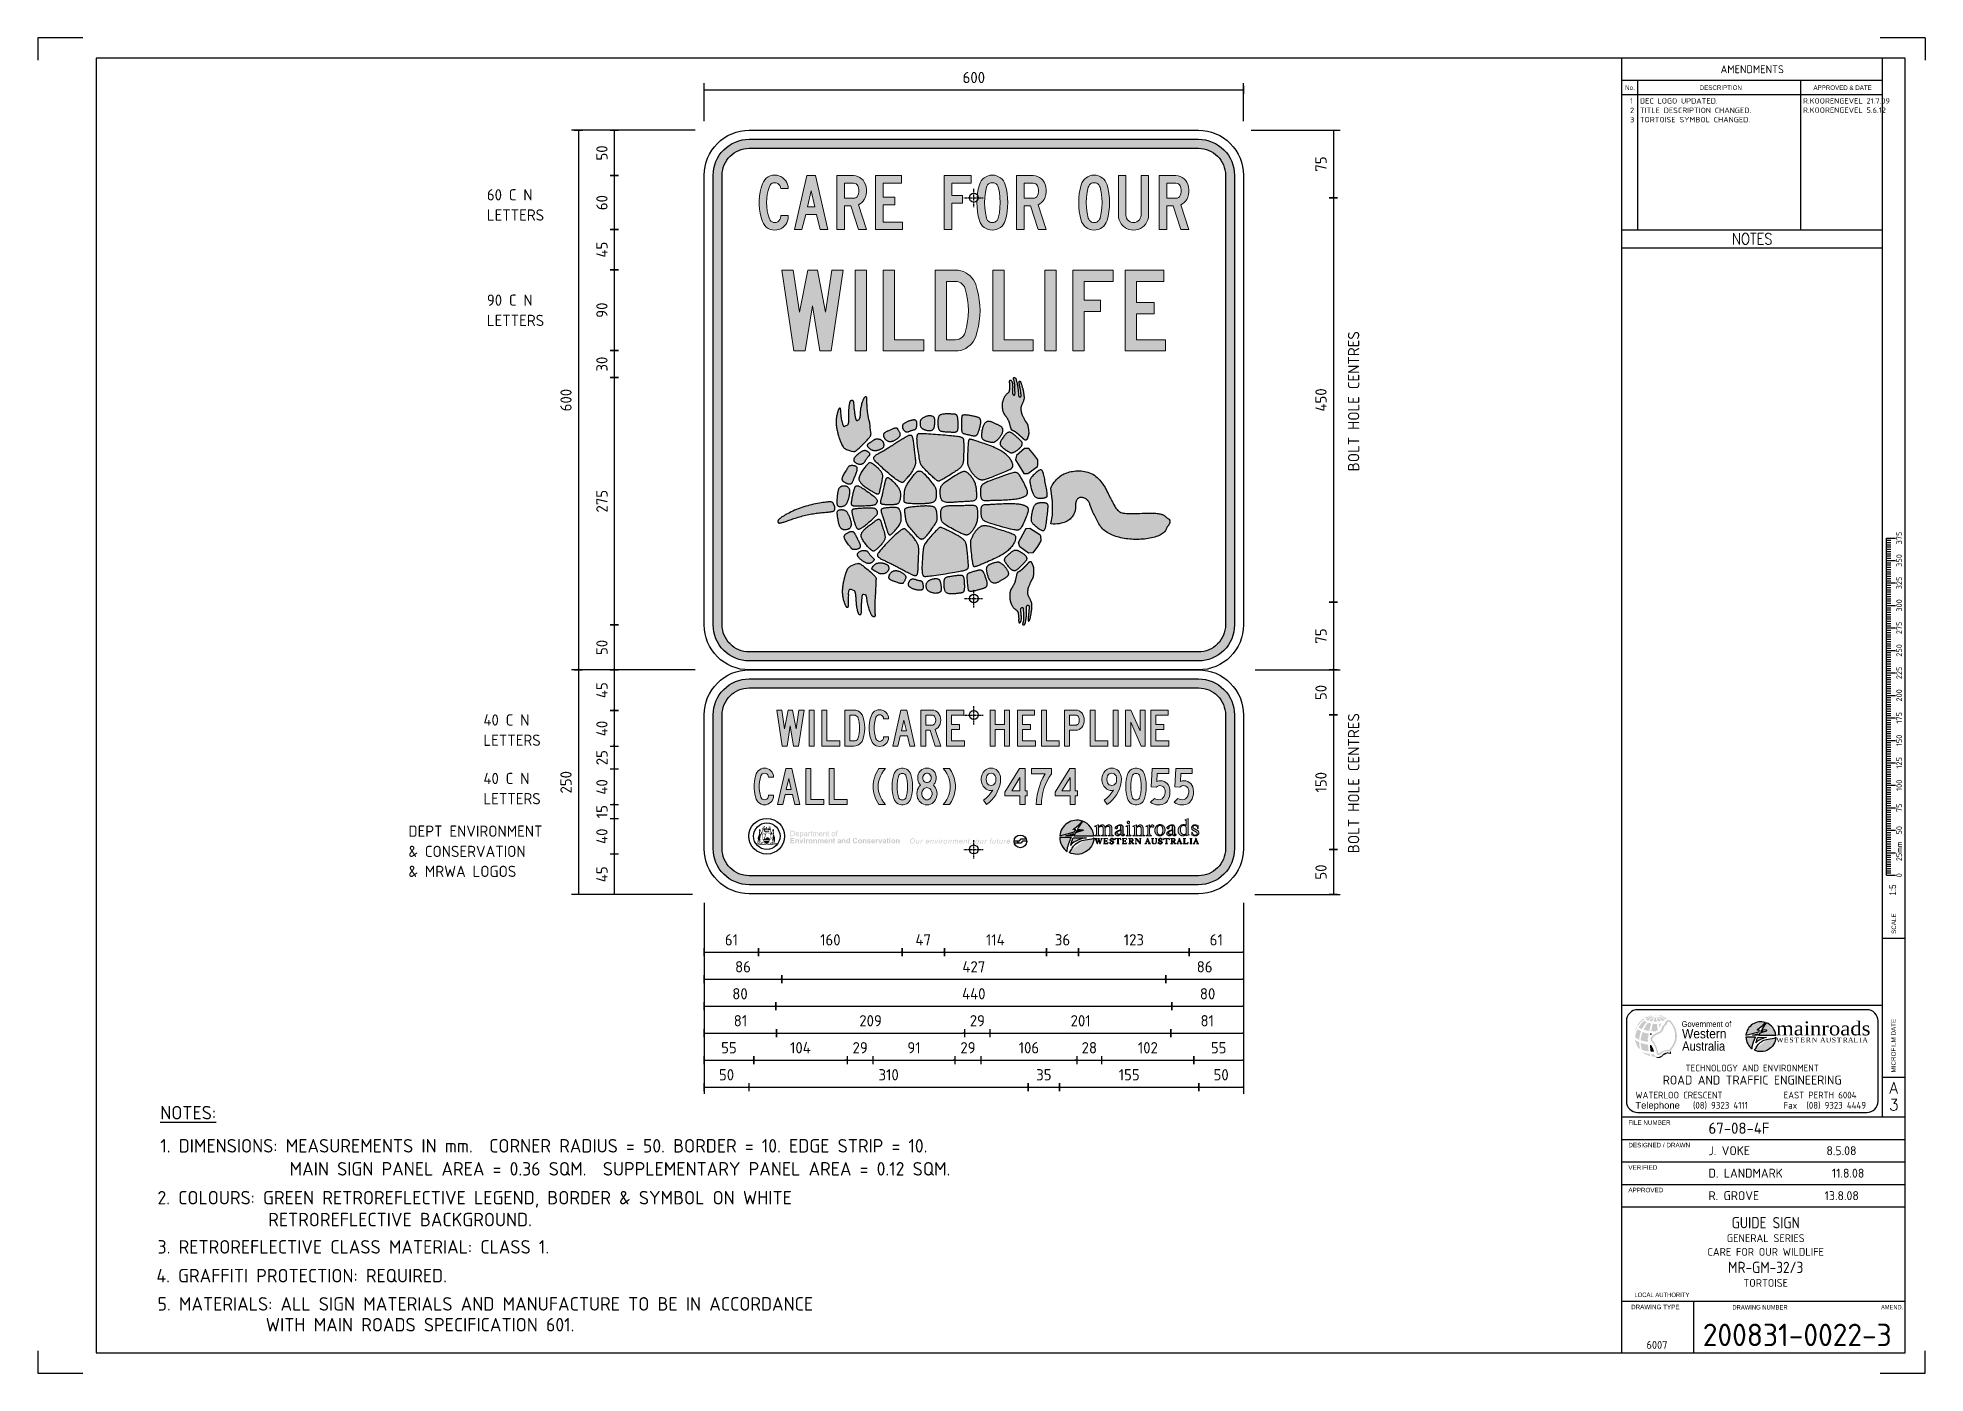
# Model space of a CAD drawing. Header units: millimetres. Extents: x 0 to 420, y 0 to 297.
import ezdxf
from ezdxf.enums import TextEntityAlignment as Align

# ---------------------------------------------------------------- set-up
doc = ezdxf.new("R2010")
doc.units = ezdxf.units.MM
doc.linetypes.add('CENTER', pattern=[50.8, 31.75, -6.35, 6.35, -6.35])
for name, color, linetype in [('COMMENTS', 4, 'Continuous'), ('GREEN', 96, 'Continuous'), ('L18', 4, 'Continuous'), ('L25', 1, 'Continuous'), ('L35', 3, 'Continuous'), ('T25', 1, 'Continuous'), ('TBLK18', 4, 'Continuous'), ('TBLK25', 1, 'Continuous'), ('TBLK35', 3, 'Continuous'), ('TBLK50', 7, 'Continuous')]:
    doc.layers.add(name, color=color, linetype=linetype)
doc.styles.add('HELV', font='helvs.shx')
doc.styles.add('HELVL', font='helvl', dxfattribs={"width": 0.8})
doc.styles.add('ISO', font='iso3098b')
doc.styles.add('ISO3098B', font='iso3098b.shx')
doc.styles.add('ROMAN', font='TIMES.TTF')
doc.styles.add('ROMAND', font='romand')
doc.dimstyles.new('SIGNSDIM', dxfattribs={"dimtxt": 2.5, "dimasz": 0.2, "dimexe": 1.5, "dimexo": 2, "dimgap": 1.5, "dimtad": 1, "dimdec": 4, "dimlfac": 5, "dimrnd": 1, "dimdsep": 46, "dimlunit": 6, "dimtxsty": 'ISO3098B', "dimblk": 'SGNDIM', "dimcen": 2.5, "dimse2": 1, "dimadec": 0, "dimazin": 0, "dimtfac": 1, "dimtdec": 4, "dimtix": 1, "dimtmove": 0, "dimatfit": 3, "dimldrblk": 'SGNDIM', "dimfxl": 1, "dimtolj": 1, "dimtzin": 0, "dimarcsym": 0})

msp = doc.modelspace()

# ---------------------------------------------------------------- texts
at = {"layer": 'COMMENTS', "style": 'ISO3098B'}
for s, p in [('DEPT ENVIRONMENT', (82.472256, 119.306871)), ('& CONSERVATION', (82.472256, 114.806871)), ('& MRWA LOGOS', (82.472256, 110.366864))]:
    msp.add_text(s, height=2.5, dxfattribs=at).set_placement(p)
at = {"layer": 'L18', "style": 'ISO'}
for s, p in [('1', (354.307155, 282.364509)), ('2', (354.307155, 280.25934)), ('TITLE DESCRIPTION CHANGED.', (356.506623, 280.25934)), ('DEC LOGO UPDATED.', (356.506623, 282.364509)), ('R.KOORENGEVEL 21.7.09', (392.783521, 282.364509)), ('R.KOORENGEVEL 5.6.12', (392.783521, 280.296776)), ('3', (354.307155, 278.191606)), ('TORTOISE SYMBOL CHANGED.', (356.506623, 278.191606))]:
    msp.add_text(s, height=1.2, dxfattribs=at).set_placement(p)
for p in [(294.055894, 200.577175), (294.055894, 115.637321)]:
    msp.add_text('BOLT HOLE CENTRES', height=2.5, rotation=90, dxfattribs=at).set_placement(p)
at = {"layer": 'T25', "color": 3, "style": 'ISO'}
for s, p in [('%%UNOTES:', (27.263687, 56.448886)), ('1. DIMENSIONS: MEASUREMENTS IN mm.  CORNER RADIUS = 50. BORDER = 10. EDGE STRIP = 10.', (27.263687, 49.077243)), ('MAIN SIGN PANEL AREA = 0.36 SQM.  SUPPLEMENTARY PANEL AREA = 0.12 SQM.', (56.046288, 43.958185)), ('2. COLOURS: GREEN RETROREFLECTIVE LEGEND, BORDER & SYMBOL ON WHITE', (26.635016, 37.541474)), ('RETROREFLECTIVE BACKGROUND.', (51.279611, 32.674218)), ('3. RETROREFLECTIVE CLASS MATERIAL: CLASS 1.', (26.663555, 26.602)), ('4. GRAFFITI PROTECTION: REQUIRED.', (26.408828, 20.202541)), ('5. MATERIALS: ALL SIGN MATERIALS AND MANUFACTURE TO BE IN ACCORDANCE ', (26.666361, 13.920712)), ('               WITH MAIN ROADS SPECIFICATION 601.', (23.418329, 9.293589))]:
    msp.add_text(s, height=3, dxfattribs=at).set_placement(p)

# ---------------------------------------------------------------- blocks, each defined once
blk = doc.blocks.new('BLK25DES')
at = {"layer": 'COMMENTS', "style": 'ISO3098B'}
for s, p in [('40 C N', (0, 0)), ('LETTERS', (0, -4.5))]:
    blk.add_text(s, height=2.5, dxfattribs=at).set_placement(p)
blk = doc.blocks.new('BLK22DES')
at = {"layer": 'COMMENTS', "style": 'ISO3098B'}
for s, p in [('40 C N', (0, 0)), ('LETTERS', (0, -4.5))]:
    blk.add_text(s, height=2.5, dxfattribs=at).set_placement(p)
blk = doc.blocks.new('SGNDIM')
for p, q in [((0, 0), (-1, 0)), ((0, 4.5), (0, -4.5))]:
    blk.add_line(p, q)
blk = doc.blocks.new('*D52')
at = {"layer": 'DEFPOINTS', "color": 0}
for p in [(141.68, 115.48), (128.29, 106.44), (141.68, 106.44)]:
    blk.add_point(p, dxfattribs=at)
at = {"layer": 'T25', "color": 0, "lineweight": -2}
for p, q in [((128.29, 115.28), (128.29, 106.64)), ((139.68, 106.44), (126.79, 106.44))]:
    blk.add_line(p, q, dxfattribs=at)
at = {"layer": 'T25', "color": 0, "lineweight": -2, "xscale": 0.2, "yscale": 0.2, "zscale": 0.2}
for p, rotation in [((128.29, 115.48), 90), ((128.29, 106.44), 270)]:
    blk.add_blockref('SGNDIM', p, dxfattribs=dict(at, rotation=rotation))
at = {"layer": 'T25', "color": 0, "insert": (125.54, 110.96), "char_height": 2.5, "attachment_point": 5, "rotation": 90, "style": 'ISO3098B'}
blk.add_mtext('\\A1;45', dxfattribs=at)
blk = doc.blocks.new('*D51')
at = {"layer": 'DEFPOINTS', "color": 0}
for p in [(148.29, 134.39), (128.29, 126.39), (148.29, 126.39)]:
    blk.add_point(p, dxfattribs=at)
at = {"layer": 'T25', "color": 0, "lineweight": -2}
blk.add_line((128.29, 134.19), (128.29, 126.59), dxfattribs=at)
at = {"layer": 'T25', "color": 0, "lineweight": -2, "xscale": 0.2, "yscale": 0.2, "zscale": 0.2}
for p, rotation in [((128.29, 134.39), 90), ((128.29, 126.39), 270)]:
    blk.add_blockref('SGNDIM', p, dxfattribs=dict(at, rotation=rotation))
at = {"layer": 'T25', "color": 0, "insert": (125.54, 130.39), "char_height": 2.5, "attachment_point": 5, "rotation": 90, "style": 'ISO3098B'}
blk.add_mtext('\\A1;40', dxfattribs=at)
blk = doc.blocks.new('*D50')
at = {"layer": 'DEFPOINTS', "color": 0}
for p in [(148.29, 139.39), (128.29, 134.39), (148.29, 134.39)]:
    blk.add_point(p, dxfattribs=at)
at = {"layer": 'T25', "color": 0, "lineweight": -2}
for p, q in [((128.29, 139.59), (128.29, 139.79)), ((128.29, 139.39), (128.29, 134.39)), ((128.29, 134.19), (128.29, 133.99))]:
    blk.add_line(p, q, dxfattribs=at)
at = {"layer": 'T25', "color": 0, "lineweight": -2, "xscale": 0.2, "yscale": 0.2, "zscale": 0.2}
for p, rotation in [((128.29, 139.39), 270), ((128.29, 134.39), 90)]:
    blk.add_blockref('SGNDIM', p, dxfattribs=dict(at, rotation=rotation))
at = {"layer": 'T25', "color": 0, "insert": (125.54, 136.89), "char_height": 2.5, "attachment_point": 5, "rotation": 90, "style": 'ISO3098B'}
blk.add_mtext('\\A1;25', dxfattribs=at)
blk = doc.blocks.new('*D49')
at = {"layer": 'DEFPOINTS', "color": 0}
for p in [(148.29, 147.39), (128.29, 139.39), (148.29, 139.39)]:
    blk.add_point(p, dxfattribs=at)
at = {"layer": 'T25', "color": 0, "lineweight": -2}
blk.add_line((128.29, 147.19), (128.29, 139.59), dxfattribs=at)
at = {"layer": 'T25', "color": 0, "lineweight": -2, "xscale": 0.2, "yscale": 0.2, "zscale": 0.2}
for p, rotation in [((128.29, 147.39), 90), ((128.29, 139.39), 270)]:
    blk.add_blockref('SGNDIM', p, dxfattribs=dict(at, rotation=rotation))
at = {"layer": 'T25', "color": 0, "insert": (125.54, 143.39), "char_height": 2.5, "attachment_point": 5, "rotation": 90, "style": 'ISO3098B'}
blk.add_mtext('\\A1;40', dxfattribs=at)
blk = doc.blocks.new('*D48')
at = {"layer": 'DEFPOINTS', "color": 0}
for p in [(144.29, 156.42), (128.29, 147.39), (144.29, 147.39)]:
    blk.add_point(p, dxfattribs=at)
at = {"layer": 'T25', "color": 0, "lineweight": -2}
for p, q in [((142.29, 156.42), (126.79, 156.42)), ((128.29, 156.22), (128.29, 147.59))]:
    blk.add_line(p, q, dxfattribs=at)
at = {"layer": 'T25', "color": 0, "lineweight": -2, "xscale": 0.2, "yscale": 0.2, "zscale": 0.2}
for p, rotation in [((128.29, 156.42), 90), ((128.29, 147.39), 270)]:
    blk.add_blockref('SGNDIM', p, dxfattribs=dict(at, rotation=rotation))
at = {"layer": 'T25', "color": 0, "insert": (125.54, 151.9), "char_height": 2.5, "attachment_point": 5, "rotation": 90, "style": 'ISO3098B'}
blk.add_mtext('\\A1;45', dxfattribs=at)
blk = doc.blocks.new('*D47')
at = {"layer": 'DEFPOINTS', "color": 0}
for p in [(257.27, 86.64), (268.29, 86.64), (268.29, 69.64)]:
    blk.add_point(p, dxfattribs=at)
at = {"layer": 'T25', "color": 0, "lineweight": -2}
for p, q in [((268.29, 84.64), (268.29, 68.14)), ((257.47, 69.64), (268.09, 69.64))]:
    blk.add_line(p, q, dxfattribs=at)
at = {"layer": 'T25', "color": 0, "lineweight": -2, "xscale": 0.2, "yscale": 0.2, "zscale": 0.2, "rotation": 180}
blk.add_blockref('SGNDIM', (257.27, 69.64), dxfattribs=at)
at = {"layer": 'T25', "color": 0, "lineweight": -2, "xscale": 0.2, "yscale": 0.2, "zscale": 0.2}
blk.add_blockref('SGNDIM', (268.29, 69.64), dxfattribs=at)
at = {"layer": 'T25', "color": 0, "insert": (262.78, 72.39), "char_height": 2.5, "attachment_point": 5, "style": 'ISO3098B'}
blk.add_mtext('\\A1;55', dxfattribs=at)
blk = doc.blocks.new('*D46')
at = {"layer": 'DEFPOINTS', "color": 0}
for p in [(236.77, 86.64), (257.27, 86.64), (257.27, 69.64)]:
    blk.add_point(p, dxfattribs=at)
at = {"layer": 'T25', "color": 0, "lineweight": -2}
blk.add_line((236.97, 69.64), (257.07, 69.64), dxfattribs=at)
at = {"layer": 'T25', "color": 0, "lineweight": -2, "xscale": 0.2, "yscale": 0.2, "zscale": 0.2, "rotation": 180}
blk.add_blockref('SGNDIM', (236.77, 69.64), dxfattribs=at)
at = {"layer": 'T25', "color": 0, "lineweight": -2, "xscale": 0.2, "yscale": 0.2, "zscale": 0.2}
blk.add_blockref('SGNDIM', (257.27, 69.64), dxfattribs=at)
at = {"layer": 'T25', "color": 0, "insert": (247.02, 72.39), "char_height": 2.5, "attachment_point": 5, "style": 'ISO3098B'}
blk.add_mtext('\\A1;102', dxfattribs=at)
blk = doc.blocks.new('*D45')
at = {"layer": 'DEFPOINTS', "color": 0}
for p in [(231.2, 86.64), (236.77, 86.64), (236.77, 69.64)]:
    blk.add_point(p, dxfattribs=at)
at = {"layer": 'T25', "color": 0, "lineweight": -2}
for p, q in [((231, 69.64), (230.8, 69.64)), ((231.2, 69.64), (236.77, 69.64)), ((236.97, 69.64), (237.17, 69.64))]:
    blk.add_line(p, q, dxfattribs=at)
at = {"layer": 'T25', "color": 0, "lineweight": -2, "xscale": 0.2, "yscale": 0.2, "zscale": 0.2}
blk.add_blockref('SGNDIM', (231.2, 69.64), dxfattribs=at)
at = {"layer": 'T25', "color": 0, "lineweight": -2, "xscale": 0.2, "yscale": 0.2, "zscale": 0.2, "rotation": 180}
blk.add_blockref('SGNDIM', (236.77, 69.64), dxfattribs=at)
at = {"layer": 'T25', "color": 0, "insert": (233.99, 72.39), "char_height": 2.5, "attachment_point": 5, "style": 'ISO3098B'}
blk.add_mtext('\\A1;28', dxfattribs=at)
blk = doc.blocks.new('*D44')
at = {"layer": 'DEFPOINTS', "color": 0}
for p in [(209.91, 86.64), (231.2, 86.64), (231.2, 69.64)]:
    blk.add_point(p, dxfattribs=at)
at = {"layer": 'T25', "color": 0, "lineweight": -2}
blk.add_line((210.11, 69.64), (231, 69.64), dxfattribs=at)
at = {"layer": 'T25', "color": 0, "lineweight": -2, "xscale": 0.2, "yscale": 0.2, "zscale": 0.2, "rotation": 180}
blk.add_blockref('SGNDIM', (209.91, 69.64), dxfattribs=at)
at = {"layer": 'T25', "color": 0, "lineweight": -2, "xscale": 0.2, "yscale": 0.2, "zscale": 0.2}
blk.add_blockref('SGNDIM', (231.2, 69.64), dxfattribs=at)
at = {"layer": 'T25', "color": 0, "insert": (220.55, 72.39), "char_height": 2.5, "attachment_point": 5, "style": 'ISO3098B'}
blk.add_mtext('\\A1;106', dxfattribs=at)
blk = doc.blocks.new('*D43')
at = {"layer": 'DEFPOINTS', "color": 0}
for p in [(204.07, 86.64), (209.91, 86.64), (209.91, 69.64)]:
    blk.add_point(p, dxfattribs=at)
at = {"layer": 'T25', "color": 0, "lineweight": -2}
for p, q in [((203.87, 69.64), (203.67, 69.64)), ((204.07, 69.64), (209.91, 69.64)), ((210.11, 69.64), (210.31, 69.64))]:
    blk.add_line(p, q, dxfattribs=at)
at = {"layer": 'T25', "color": 0, "lineweight": -2, "xscale": 0.2, "yscale": 0.2, "zscale": 0.2}
blk.add_blockref('SGNDIM', (204.07, 69.64), dxfattribs=at)
at = {"layer": 'T25', "color": 0, "lineweight": -2, "xscale": 0.2, "yscale": 0.2, "zscale": 0.2, "rotation": 180}
blk.add_blockref('SGNDIM', (209.91, 69.64), dxfattribs=at)
at = {"layer": 'T25', "color": 0, "insert": (206.99, 72.39), "char_height": 2.5, "attachment_point": 5, "style": 'ISO3098B'}
blk.add_mtext('\\A1;29', dxfattribs=at)
blk = doc.blocks.new('*D42')
at = {"layer": 'DEFPOINTS', "color": 0}
for p in [(185.91, 86.64), (204.07, 86.64), (204.07, 69.64)]:
    blk.add_point(p, dxfattribs=at)
at = {"layer": 'T25', "color": 0, "lineweight": -2}
blk.add_line((186.11, 69.64), (203.87, 69.64), dxfattribs=at)
at = {"layer": 'T25', "color": 0, "lineweight": -2, "xscale": 0.2, "yscale": 0.2, "zscale": 0.2, "rotation": 180}
blk.add_blockref('SGNDIM', (185.91, 69.64), dxfattribs=at)
at = {"layer": 'T25', "color": 0, "lineweight": -2, "xscale": 0.2, "yscale": 0.2, "zscale": 0.2}
blk.add_blockref('SGNDIM', (204.07, 69.64), dxfattribs=at)
at = {"layer": 'T25', "color": 0, "insert": (194.99, 72.39), "char_height": 2.5, "attachment_point": 5, "style": 'ISO3098B'}
blk.add_mtext('\\A1;91', dxfattribs=at)
blk = doc.blocks.new('*D41')
at = {"layer": 'DEFPOINTS', "color": 0}
for p in [(180.08, 86.64), (185.91, 86.64), (185.91, 69.64)]:
    blk.add_point(p, dxfattribs=at)
at = {"layer": 'T25', "color": 0, "lineweight": -2}
for p, q in [((179.88, 69.64), (179.68, 69.64)), ((180.08, 69.64), (185.91, 69.64)), ((186.11, 69.64), (186.31, 69.64))]:
    blk.add_line(p, q, dxfattribs=at)
at = {"layer": 'T25', "color": 0, "lineweight": -2, "xscale": 0.2, "yscale": 0.2, "zscale": 0.2}
blk.add_blockref('SGNDIM', (180.08, 69.64), dxfattribs=at)
at = {"layer": 'T25', "color": 0, "lineweight": -2, "xscale": 0.2, "yscale": 0.2, "zscale": 0.2, "rotation": 180}
blk.add_blockref('SGNDIM', (185.91, 69.64), dxfattribs=at)
at = {"layer": 'T25', "color": 0, "insert": (183, 72.39), "char_height": 2.5, "attachment_point": 5, "style": 'ISO3098B'}
blk.add_mtext('\\A1;29', dxfattribs=at)
blk = doc.blocks.new('*D40')
at = {"layer": 'DEFPOINTS', "color": 0}
for p in [(159.31, 86.64), (180.08, 86.64), (180.08, 69.64)]:
    blk.add_point(p, dxfattribs=at)
at = {"layer": 'T25', "color": 0, "lineweight": -2}
blk.add_line((159.51, 69.64), (179.88, 69.64), dxfattribs=at)
at = {"layer": 'T25', "color": 0, "lineweight": -2, "xscale": 0.2, "yscale": 0.2, "zscale": 0.2, "rotation": 180}
blk.add_blockref('SGNDIM', (159.31, 69.64), dxfattribs=at)
at = {"layer": 'T25', "color": 0, "lineweight": -2, "xscale": 0.2, "yscale": 0.2, "zscale": 0.2}
blk.add_blockref('SGNDIM', (180.08, 69.64), dxfattribs=at)
at = {"layer": 'T25', "color": 0, "insert": (169.7, 72.39), "char_height": 2.5, "attachment_point": 5, "style": 'ISO3098B'}
blk.add_mtext('\\A1;104', dxfattribs=at)
blk = doc.blocks.new('*D39')
at = {"layer": 'DEFPOINTS', "color": 0}
for p in [(148.29, 86.64), (159.31, 86.64), (159.31, 69.64)]:
    blk.add_point(p, dxfattribs=at)
at = {"layer": 'T25', "color": 0, "lineweight": -2}
for p, q in [((148.29, 84.64), (148.29, 68.14)), ((148.49, 69.64), (159.11, 69.64))]:
    blk.add_line(p, q, dxfattribs=at)
at = {"layer": 'T25', "color": 0, "lineweight": -2, "xscale": 0.2, "yscale": 0.2, "zscale": 0.2, "rotation": 180}
blk.add_blockref('SGNDIM', (148.29, 69.64), dxfattribs=at)
at = {"layer": 'T25', "color": 0, "lineweight": -2, "xscale": 0.2, "yscale": 0.2, "zscale": 0.2}
blk.add_blockref('SGNDIM', (159.31, 69.64), dxfattribs=at)
at = {"layer": 'T25', "color": 0, "insert": (153.8, 72.39), "char_height": 2.5, "attachment_point": 5, "style": 'ISO3098B'}
blk.add_mtext('\\A1;55', dxfattribs=at)
blk = doc.blocks.new('*D38')
at = {"layer": 'DEFPOINTS', "color": 0}
for p in [(252.16, 86.64), (268.29, 86.64), (268.29, 75.64)]:
    blk.add_point(p, dxfattribs=at)
at = {"layer": 'T25', "color": 0, "lineweight": -2}
for p, q in [((268.29, 84.64), (268.29, 74.14)), ((252.36, 75.64), (268.09, 75.64))]:
    blk.add_line(p, q, dxfattribs=at)
at = {"layer": 'T25', "color": 0, "lineweight": -2, "xscale": 0.2, "yscale": 0.2, "zscale": 0.2, "rotation": 180}
blk.add_blockref('SGNDIM', (252.16, 75.64), dxfattribs=at)
at = {"layer": 'T25', "color": 0, "lineweight": -2, "xscale": 0.2, "yscale": 0.2, "zscale": 0.2}
blk.add_blockref('SGNDIM', (268.29, 75.64), dxfattribs=at)
at = {"layer": 'T25', "color": 0, "insert": (260.23, 78.39), "char_height": 2.5, "attachment_point": 5, "style": 'ISO3098B'}
blk.add_mtext('\\A1;81', dxfattribs=at)
blk = doc.blocks.new('*D37')
at = {"layer": 'DEFPOINTS', "color": 0}
for p in [(211.95, 86.64), (252.16, 86.64), (252.16, 75.64)]:
    blk.add_point(p, dxfattribs=at)
at = {"layer": 'T25', "color": 0, "lineweight": -2}
blk.add_line((212.15, 75.64), (251.96, 75.64), dxfattribs=at)
at = {"layer": 'T25', "color": 0, "lineweight": -2, "xscale": 0.2, "yscale": 0.2, "zscale": 0.2, "rotation": 180}
blk.add_blockref('SGNDIM', (211.95, 75.64), dxfattribs=at)
at = {"layer": 'T25', "color": 0, "lineweight": -2, "xscale": 0.2, "yscale": 0.2, "zscale": 0.2}
blk.add_blockref('SGNDIM', (252.16, 75.64), dxfattribs=at)
at = {"layer": 'T25', "color": 0, "insert": (232.06, 78.39), "char_height": 2.5, "attachment_point": 5, "style": 'ISO3098B'}
blk.add_mtext('\\A1;201', dxfattribs=at)
blk = doc.blocks.new('*D36')
at = {"layer": 'DEFPOINTS', "color": 0}
for p in [(206.22, 86.64), (211.95, 86.64), (211.95, 75.64)]:
    blk.add_point(p, dxfattribs=at)
at = {"layer": 'T25', "color": 0, "lineweight": -2}
for p, q in [((206.02, 75.64), (205.82, 75.64)), ((206.22, 75.64), (211.95, 75.64)), ((212.15, 75.64), (212.35, 75.64))]:
    blk.add_line(p, q, dxfattribs=at)
at = {"layer": 'T25', "color": 0, "lineweight": -2, "xscale": 0.2, "yscale": 0.2, "zscale": 0.2}
blk.add_blockref('SGNDIM', (206.22, 75.64), dxfattribs=at)
at = {"layer": 'T25', "color": 0, "lineweight": -2, "xscale": 0.2, "yscale": 0.2, "zscale": 0.2, "rotation": 180}
blk.add_blockref('SGNDIM', (211.95, 75.64), dxfattribs=at)
at = {"layer": 'T25', "color": 0, "insert": (209.08, 78.39), "char_height": 2.5, "attachment_point": 5, "style": 'ISO3098B'}
blk.add_mtext('\\A1;29', dxfattribs=at)
blk = doc.blocks.new('*D35')
at = {"layer": 'DEFPOINTS', "color": 0}
for p in [(164.42, 86.64), (206.22, 86.64), (206.22, 75.64)]:
    blk.add_point(p, dxfattribs=at)
at = {"layer": 'T25', "color": 0, "lineweight": -2}
blk.add_line((164.62, 75.64), (206.02, 75.64), dxfattribs=at)
at = {"layer": 'T25', "color": 0, "lineweight": -2, "xscale": 0.2, "yscale": 0.2, "zscale": 0.2, "rotation": 180}
blk.add_blockref('SGNDIM', (164.42, 75.64), dxfattribs=at)
at = {"layer": 'T25', "color": 0, "lineweight": -2, "xscale": 0.2, "yscale": 0.2, "zscale": 0.2}
blk.add_blockref('SGNDIM', (206.22, 75.64), dxfattribs=at)
at = {"layer": 'T25', "color": 0, "insert": (185.32, 78.39), "char_height": 2.5, "attachment_point": 5, "style": 'ISO3098B'}
blk.add_mtext('\\A1;209', dxfattribs=at)
blk = doc.blocks.new('*D34')
at = {"layer": 'DEFPOINTS', "color": 0}
for p in [(148.29, 86.64), (164.42, 86.64), (164.42, 75.64)]:
    blk.add_point(p, dxfattribs=at)
at = {"layer": 'T25', "color": 0, "lineweight": -2}
for p, q in [((148.29, 84.64), (148.29, 74.14)), ((148.49, 75.64), (164.22, 75.64))]:
    blk.add_line(p, q, dxfattribs=at)
at = {"layer": 'T25', "color": 0, "lineweight": -2, "xscale": 0.2, "yscale": 0.2, "zscale": 0.2, "rotation": 180}
blk.add_blockref('SGNDIM', (148.29, 75.64), dxfattribs=at)
at = {"layer": 'T25', "color": 0, "lineweight": -2, "xscale": 0.2, "yscale": 0.2, "zscale": 0.2}
blk.add_blockref('SGNDIM', (164.42, 75.64), dxfattribs=at)
at = {"layer": 'T25', "color": 0, "insert": (156.36, 78.39), "char_height": 2.5, "attachment_point": 5, "style": 'ISO3098B'}
blk.add_mtext('\\A1;81', dxfattribs=at)
blk = doc.blocks.new('*D33')
at = {"layer": 'DEFPOINTS', "color": 0}
for p in [(147.7, 156.42), (120.29, 106.44), (147.7, 106.44)]:
    blk.add_point(p, dxfattribs=at)
at = {"layer": 'T25', "color": 0, "lineweight": -2}
for p, q in [((145.7, 156.42), (118.79, 156.42)), ((120.29, 156.22), (120.29, 106.64)), ((145.7, 106.44), (118.79, 106.44))]:
    blk.add_line(p, q, dxfattribs=at)
at = {"layer": 'T25', "color": 0, "lineweight": -2, "xscale": 0.2, "yscale": 0.2, "zscale": 0.2}
for p, rotation in [((120.29, 156.42), 90), ((120.29, 106.44), 270)]:
    blk.add_blockref('SGNDIM', p, dxfattribs=dict(at, rotation=rotation))
at = {"layer": 'T25', "color": 0, "insert": (117.54, 131.43), "char_height": 2.5, "attachment_point": 5, "rotation": 90, "style": 'ISO3098B'}
blk.add_mtext('\\A1;250', dxfattribs=at)
blk = doc.blocks.new('BLK1DES')
at = {"layer": 'COMMENTS', "style": 'ISO3098B'}
for s, p in [('90 C N', (0, 0)), ('LETTERS', (0, -4.5))]:
    blk.add_text(s, height=2.5, dxfattribs=at).set_placement(p)
blk = doc.blocks.new('BLK2DES')
at = {"layer": 'COMMENTS', "style": 'ISO3098B'}
for s, p in [('60 C N', (0, 0)), ('LETTERS', (0, -4.5))]:
    blk.add_text(s, height=2.5, dxfattribs=at).set_placement(p)
blk = doc.blocks.new('*D32')
at = {"layer": 'DEFPOINTS', "color": 0}
for p in [(268.29, 285.41), (148.29, 276.42), (268.29, 276.42)]:
    blk.add_point(p, dxfattribs=at)
at = {"layer": 'T25', "color": 0, "lineweight": -2}
for p, q in [((148.29, 278.42), (148.29, 286.91)), ((268.29, 278.42), (268.29, 286.91)), ((148.49, 285.41), (268.09, 285.41))]:
    blk.add_line(p, q, dxfattribs=at)
at = {"layer": 'T25', "color": 0, "lineweight": -2, "xscale": 0.2, "yscale": 0.2, "zscale": 0.2, "rotation": 180}
blk.add_blockref('SGNDIM', (148.29, 285.41), dxfattribs=at)
at = {"layer": 'T25', "color": 0, "lineweight": -2, "xscale": 0.2, "yscale": 0.2, "zscale": 0.2}
blk.add_blockref('SGNDIM', (268.29, 285.41), dxfattribs=at)
at = {"layer": 'T25', "color": 0, "insert": (208.29, 288.16), "char_height": 2.5, "attachment_point": 5, "style": 'ISO3098B'}
blk.add_mtext('\\A1;600', dxfattribs=at)
blk = doc.blocks.new('*D31')
at = {"layer": 'DEFPOINTS', "color": 0}
for p in [(142.09, 166.42), (128.29, 156.42), (141.18, 156.42)]:
    blk.add_point(p, dxfattribs=at)
at = {"layer": 'T25', "color": 0, "lineweight": -2}
for p, q in [((128.29, 166.22), (128.29, 156.62)), ((139.18, 156.42), (126.79, 156.42))]:
    blk.add_line(p, q, dxfattribs=at)
at = {"layer": 'T25', "color": 0, "lineweight": -2, "xscale": 0.2, "yscale": 0.2, "zscale": 0.2}
for p, rotation in [((128.29, 166.42), 90), ((128.29, 156.42), 270)]:
    blk.add_blockref('SGNDIM', p, dxfattribs=dict(at, rotation=rotation))
at = {"layer": 'T25', "color": 0, "insert": (125.54, 161.42), "char_height": 2.5, "attachment_point": 5, "rotation": 90, "style": 'ISO3098B'}
blk.add_mtext('\\A1;50', dxfattribs=at)
blk = doc.blocks.new('*D30')
at = {"layer": 'DEFPOINTS', "color": 0}
for p in [(153.28, 221.42), (128.29, 166.42), (153.28, 166.42)]:
    blk.add_point(p, dxfattribs=at)
at = {"layer": 'T25', "color": 0, "lineweight": -2}
blk.add_line((128.29, 221.22), (128.29, 166.62), dxfattribs=at)
at = {"layer": 'T25', "color": 0, "lineweight": -2, "xscale": 0.2, "yscale": 0.2, "zscale": 0.2}
for p, rotation in [((128.29, 221.42), 90), ((128.29, 166.42), 270)]:
    blk.add_blockref('SGNDIM', p, dxfattribs=dict(at, rotation=rotation))
at = {"layer": 'T25', "color": 0, "insert": (125.54, 193.92), "char_height": 2.5, "attachment_point": 5, "rotation": 90, "style": 'ISO3098B'}
blk.add_mtext('\\A1;275', dxfattribs=at)
blk = doc.blocks.new('*D29')
at = {"layer": 'DEFPOINTS', "color": 0}
for p in [(141.3, 227.42), (128.29, 221.42), (141.3, 221.42)]:
    blk.add_point(p, dxfattribs=at)
at = {"layer": 'T25', "color": 0, "lineweight": -2}
blk.add_line((128.29, 227.22), (128.29, 221.62), dxfattribs=at)
at = {"layer": 'T25', "color": 0, "lineweight": -2, "xscale": 0.2, "yscale": 0.2, "zscale": 0.2}
for p, rotation in [((128.29, 227.42), 90), ((128.29, 221.42), 270)]:
    blk.add_blockref('SGNDIM', p, dxfattribs=dict(at, rotation=rotation))
at = {"layer": 'T25', "color": 0, "insert": (125.54, 224.42), "char_height": 2.5, "attachment_point": 5, "rotation": 90, "style": 'ISO3098B'}
blk.add_mtext('\\A1;30', dxfattribs=at)
blk = doc.blocks.new('*D28')
at = {"layer": 'DEFPOINTS', "color": 0}
for p in [(148.29, 245.42), (128.29, 227.42), (148.29, 227.42)]:
    blk.add_point(p, dxfattribs=at)
at = {"layer": 'T25', "color": 0, "lineweight": -2}
blk.add_line((128.29, 245.22), (128.29, 227.62), dxfattribs=at)
at = {"layer": 'T25', "color": 0, "lineweight": -2, "xscale": 0.2, "yscale": 0.2, "zscale": 0.2}
for p, rotation in [((128.29, 245.42), 90), ((128.29, 227.42), 270)]:
    blk.add_blockref('SGNDIM', p, dxfattribs=dict(at, rotation=rotation))
at = {"layer": 'T25', "color": 0, "insert": (125.54, 236.42), "char_height": 2.5, "attachment_point": 5, "rotation": 90, "style": 'ISO3098B'}
blk.add_mtext('\\A1;90', dxfattribs=at)
blk = doc.blocks.new('*D27')
at = {"layer": 'DEFPOINTS', "color": 0}
for p in [(148.11, 254.34), (128.29, 245.42), (148.11, 245.42)]:
    blk.add_point(p, dxfattribs=at)
at = {"layer": 'T25', "color": 0, "lineweight": -2}
blk.add_line((128.29, 254.14), (128.29, 245.62), dxfattribs=at)
at = {"layer": 'T25', "color": 0, "lineweight": -2, "xscale": 0.2, "yscale": 0.2, "zscale": 0.2}
for p, rotation in [((128.29, 254.34), 90), ((128.29, 245.42), 270)]:
    blk.add_blockref('SGNDIM', p, dxfattribs=dict(at, rotation=rotation))
at = {"layer": 'T25', "color": 0, "insert": (125.54, 249.88), "char_height": 2.5, "attachment_point": 5, "rotation": 90, "style": 'ISO3098B'}
blk.add_mtext('\\A1;45', dxfattribs=at)
blk = doc.blocks.new('*D26')
at = {"layer": 'DEFPOINTS', "color": 0}
for p in [(148.29, 266.34), (128.29, 254.34), (148.29, 254.34)]:
    blk.add_point(p, dxfattribs=at)
at = {"layer": 'T25', "color": 0, "lineweight": -2}
blk.add_line((128.29, 266.14), (128.29, 254.54), dxfattribs=at)
at = {"layer": 'T25', "color": 0, "lineweight": -2, "xscale": 0.2, "yscale": 0.2, "zscale": 0.2}
for p, rotation in [((128.29, 266.34), 90), ((128.29, 254.34), 270)]:
    blk.add_blockref('SGNDIM', p, dxfattribs=dict(at, rotation=rotation))
at = {"layer": 'T25', "color": 0, "insert": (125.54, 260.34), "char_height": 2.5, "attachment_point": 5, "rotation": 90, "style": 'ISO3098B'}
blk.add_mtext('\\A1;60', dxfattribs=at)
blk = doc.blocks.new('*D25')
at = {"layer": 'DEFPOINTS', "color": 0}
for p in [(142.87, 276.42), (128.29, 266.34), (142.87, 266.34)]:
    blk.add_point(p, dxfattribs=at)
at = {"layer": 'T25', "color": 0, "lineweight": -2}
for p, q in [((140.87, 276.42), (126.79, 276.42)), ((128.29, 276.22), (128.29, 266.54))]:
    blk.add_line(p, q, dxfattribs=at)
at = {"layer": 'T25', "color": 0, "lineweight": -2, "xscale": 0.2, "yscale": 0.2, "zscale": 0.2}
for p, rotation in [((128.29, 276.42), 90), ((128.29, 266.34), 270)]:
    blk.add_blockref('SGNDIM', p, dxfattribs=dict(at, rotation=rotation))
at = {"layer": 'T25', "color": 0, "insert": (125.54, 271.38), "char_height": 2.5, "attachment_point": 5, "rotation": 90, "style": 'ISO3098B'}
blk.add_mtext('\\A1;50', dxfattribs=at)
blk = doc.blocks.new('*D24')
at = {"layer": 'DEFPOINTS', "color": 0}
for p in [(252.32, 94.61), (268.29, 94.61), (268.29, 81.64)]:
    blk.add_point(p, dxfattribs=at)
at = {"layer": 'T25', "color": 0, "lineweight": -2}
for p, q in [((268.29, 92.61), (268.29, 80.14)), ((252.52, 81.64), (268.09, 81.64))]:
    blk.add_line(p, q, dxfattribs=at)
at = {"layer": 'T25', "color": 0, "lineweight": -2, "xscale": 0.2, "yscale": 0.2, "zscale": 0.2, "rotation": 180}
blk.add_blockref('SGNDIM', (252.32, 81.64), dxfattribs=at)
at = {"layer": 'T25', "color": 0, "lineweight": -2, "xscale": 0.2, "yscale": 0.2, "zscale": 0.2}
blk.add_blockref('SGNDIM', (268.29, 81.64), dxfattribs=at)
at = {"layer": 'T25', "color": 0, "insert": (260.31, 84.39), "char_height": 2.5, "attachment_point": 5, "style": 'ISO3098B'}
blk.add_mtext('\\A1;80', dxfattribs=at)
blk = doc.blocks.new('*D23')
at = {"layer": 'DEFPOINTS', "color": 0}
for p in [(164.23, 132.31), (252.32, 132.31), (252.32, 81.64)]:
    blk.add_point(p, dxfattribs=at)
at = {"layer": 'T25', "color": 0, "lineweight": -2}
blk.add_line((164.43, 81.64), (252.12, 81.64), dxfattribs=at)
at = {"layer": 'T25', "color": 0, "lineweight": -2, "xscale": 0.2, "yscale": 0.2, "zscale": 0.2, "rotation": 180}
blk.add_blockref('SGNDIM', (164.23, 81.64), dxfattribs=at)
at = {"layer": 'T25', "color": 0, "lineweight": -2, "xscale": 0.2, "yscale": 0.2, "zscale": 0.2}
blk.add_blockref('SGNDIM', (252.32, 81.64), dxfattribs=at)
at = {"layer": 'T25', "color": 0, "insert": (208.28, 84.39), "char_height": 2.5, "attachment_point": 5, "style": 'ISO3098B'}
blk.add_mtext('\\A1;440', dxfattribs=at)
blk = doc.blocks.new('*D22')
at = {"layer": 'DEFPOINTS', "color": 0}
for p in [(148.29, 94.58), (164.23, 94.58), (164.23, 81.64)]:
    blk.add_point(p, dxfattribs=at)
at = {"layer": 'T25', "color": 0, "lineweight": -2}
for p, q in [((148.29, 92.58), (148.29, 80.14)), ((148.49, 81.64), (164.03, 81.64))]:
    blk.add_line(p, q, dxfattribs=at)
at = {"layer": 'T25', "color": 0, "lineweight": -2, "xscale": 0.2, "yscale": 0.2, "zscale": 0.2, "rotation": 180}
blk.add_blockref('SGNDIM', (148.29, 81.64), dxfattribs=at)
at = {"layer": 'T25', "color": 0, "lineweight": -2, "xscale": 0.2, "yscale": 0.2, "zscale": 0.2}
blk.add_blockref('SGNDIM', (164.23, 81.64), dxfattribs=at)
at = {"layer": 'T25', "color": 0, "insert": (156.26, 84.39), "char_height": 2.5, "attachment_point": 5, "style": 'ISO3098B'}
blk.add_mtext('\\A1;80', dxfattribs=at)
blk = doc.blocks.new('*D21')
at = {"layer": 'DEFPOINTS', "color": 0}
for p in [(251.01, 106.64), (268.29, 106.64), (268.29, 87.64)]:
    blk.add_point(p, dxfattribs=at)
at = {"layer": 'T25', "color": 0, "lineweight": -2}
for p, q in [((268.29, 104.64), (268.29, 86.14)), ((251.21, 87.64), (268.09, 87.64))]:
    blk.add_line(p, q, dxfattribs=at)
at = {"layer": 'T25', "color": 0, "lineweight": -2, "xscale": 0.2, "yscale": 0.2, "zscale": 0.2, "rotation": 180}
blk.add_blockref('SGNDIM', (251.01, 87.64), dxfattribs=at)
at = {"layer": 'T25', "color": 0, "lineweight": -2, "xscale": 0.2, "yscale": 0.2, "zscale": 0.2}
blk.add_blockref('SGNDIM', (268.29, 87.64), dxfattribs=at)
at = {"layer": 'T25', "color": 0, "insert": (259.65, 90.39), "char_height": 2.5, "attachment_point": 5, "style": 'ISO3098B'}
blk.add_mtext('\\A1;86', dxfattribs=at)
blk = doc.blocks.new('*D20')
at = {"layer": 'DEFPOINTS', "color": 0}
for p in [(165.57, 106.64), (251.01, 106.64), (251.01, 87.64)]:
    blk.add_point(p, dxfattribs=at)
at = {"layer": 'T25', "color": 0, "lineweight": -2}
blk.add_line((165.77, 87.64), (250.81, 87.64), dxfattribs=at)
at = {"layer": 'T25', "color": 0, "lineweight": -2, "xscale": 0.2, "yscale": 0.2, "zscale": 0.2, "rotation": 180}
blk.add_blockref('SGNDIM', (165.57, 87.64), dxfattribs=at)
at = {"layer": 'T25', "color": 0, "lineweight": -2, "xscale": 0.2, "yscale": 0.2, "zscale": 0.2}
blk.add_blockref('SGNDIM', (251.01, 87.64), dxfattribs=at)
at = {"layer": 'T25', "color": 0, "insert": (208.29, 90.39), "char_height": 2.5, "attachment_point": 5, "style": 'ISO3098B'}
blk.add_mtext('\\A1;427', dxfattribs=at)
blk = doc.blocks.new('*D19')
at = {"layer": 'DEFPOINTS', "color": 0}
for p in [(148.29, 106.64), (165.57, 106.64), (165.57, 87.64)]:
    blk.add_point(p, dxfattribs=at)
at = {"layer": 'T25', "color": 0, "lineweight": -2}
for p, q in [((148.29, 104.64), (148.29, 86.14)), ((148.49, 87.64), (165.37, 87.64))]:
    blk.add_line(p, q, dxfattribs=at)
at = {"layer": 'T25', "color": 0, "lineweight": -2, "xscale": 0.2, "yscale": 0.2, "zscale": 0.2, "rotation": 180}
blk.add_blockref('SGNDIM', (148.29, 87.64), dxfattribs=at)
at = {"layer": 'T25', "color": 0, "lineweight": -2, "xscale": 0.2, "yscale": 0.2, "zscale": 0.2}
blk.add_blockref('SGNDIM', (165.57, 87.64), dxfattribs=at)
at = {"layer": 'T25', "color": 0, "insert": (156.93, 90.39), "char_height": 2.5, "attachment_point": 5, "style": 'ISO3098B'}
blk.add_mtext('\\A1;86', dxfattribs=at)
blk = doc.blocks.new('*D18')
at = {"layer": 'DEFPOINTS', "color": 0}
for p in [(256.19, 106.64), (268.29, 106.64), (268.29, 93.64)]:
    blk.add_point(p, dxfattribs=at)
at = {"layer": 'T25', "color": 0, "lineweight": -2}
for p, q in [((268.29, 104.64), (268.29, 92.14)), ((256.39, 93.64), (268.09, 93.64))]:
    blk.add_line(p, q, dxfattribs=at)
at = {"layer": 'T25', "color": 0, "lineweight": -2, "xscale": 0.2, "yscale": 0.2, "zscale": 0.2, "rotation": 180}
blk.add_blockref('SGNDIM', (256.19, 93.64), dxfattribs=at)
at = {"layer": 'T25', "color": 0, "lineweight": -2, "xscale": 0.2, "yscale": 0.2, "zscale": 0.2}
blk.add_blockref('SGNDIM', (268.29, 93.64), dxfattribs=at)
at = {"layer": 'T25', "color": 0, "insert": (262.24, 96.39), "char_height": 2.5, "attachment_point": 5, "style": 'ISO3098B'}
blk.add_mtext('\\A1;61', dxfattribs=at)
blk = doc.blocks.new('*D17')
at = {"layer": 'DEFPOINTS', "color": 0}
for p in [(231.62, 106.64), (256.19, 106.64), (256.19, 93.64)]:
    blk.add_point(p, dxfattribs=at)
at = {"layer": 'T25', "color": 0, "lineweight": -2}
blk.add_line((231.82, 93.64), (255.99, 93.64), dxfattribs=at)
at = {"layer": 'T25', "color": 0, "lineweight": -2, "xscale": 0.2, "yscale": 0.2, "zscale": 0.2, "rotation": 180}
blk.add_blockref('SGNDIM', (231.62, 93.64), dxfattribs=at)
at = {"layer": 'T25', "color": 0, "lineweight": -2, "xscale": 0.2, "yscale": 0.2, "zscale": 0.2}
blk.add_blockref('SGNDIM', (256.19, 93.64), dxfattribs=at)
at = {"layer": 'T25', "color": 0, "insert": (243.9, 96.39), "char_height": 2.5, "attachment_point": 5, "style": 'ISO3098B'}
blk.add_mtext('\\A1;123', dxfattribs=at)
blk = doc.blocks.new('*D16')
at = {"layer": 'DEFPOINTS', "color": 0}
for p in [(224.43, 105.14), (231.62, 105.14), (231.62, 93.64)]:
    blk.add_point(p, dxfattribs=at)
at = {"layer": 'T25', "color": 0, "lineweight": -2}
blk.add_line((224.63, 93.64), (231.42, 93.64), dxfattribs=at)
at = {"layer": 'T25', "color": 0, "lineweight": -2, "xscale": 0.2, "yscale": 0.2, "zscale": 0.2, "rotation": 180}
blk.add_blockref('SGNDIM', (224.43, 93.64), dxfattribs=at)
at = {"layer": 'T25', "color": 0, "lineweight": -2, "xscale": 0.2, "yscale": 0.2, "zscale": 0.2}
blk.add_blockref('SGNDIM', (231.62, 93.64), dxfattribs=at)
at = {"layer": 'T25', "color": 0, "insert": (228.03, 96.39), "char_height": 2.5, "attachment_point": 5, "style": 'ISO3098B'}
blk.add_mtext('\\A1;36', dxfattribs=at)
blk = doc.blocks.new('*D15')
at = {"layer": 'DEFPOINTS', "color": 0}
for p in [(201.73, 106.64), (224.43, 106.64), (224.43, 93.64)]:
    blk.add_point(p, dxfattribs=at)
at = {"layer": 'T25', "color": 0, "lineweight": -2}
blk.add_line((201.93, 93.64), (224.23, 93.64), dxfattribs=at)
at = {"layer": 'T25', "color": 0, "lineweight": -2, "xscale": 0.2, "yscale": 0.2, "zscale": 0.2, "rotation": 180}
blk.add_blockref('SGNDIM', (201.73, 93.64), dxfattribs=at)
at = {"layer": 'T25', "color": 0, "lineweight": -2, "xscale": 0.2, "yscale": 0.2, "zscale": 0.2}
blk.add_blockref('SGNDIM', (224.43, 93.64), dxfattribs=at)
at = {"layer": 'T25', "color": 0, "insert": (213.08, 96.39), "char_height": 2.5, "attachment_point": 5, "style": 'ISO3098B'}
blk.add_mtext('\\A1;114', dxfattribs=at)
blk = doc.blocks.new('*D14')
at = {"layer": 'DEFPOINTS', "color": 0}
for p in [(192.34, 108.04), (201.73, 108.04), (201.73, 93.64)]:
    blk.add_point(p, dxfattribs=at)
at = {"layer": 'T25', "color": 0, "lineweight": -2}
blk.add_line((192.54, 93.64), (201.53, 93.64), dxfattribs=at)
at = {"layer": 'T25', "color": 0, "lineweight": -2, "xscale": 0.2, "yscale": 0.2, "zscale": 0.2, "rotation": 180}
blk.add_blockref('SGNDIM', (192.34, 93.64), dxfattribs=at)
at = {"layer": 'T25', "color": 0, "lineweight": -2, "xscale": 0.2, "yscale": 0.2, "zscale": 0.2}
blk.add_blockref('SGNDIM', (201.73, 93.64), dxfattribs=at)
at = {"layer": 'T25', "color": 0, "insert": (197.03, 96.39), "char_height": 2.5, "attachment_point": 5, "style": 'ISO3098B'}
blk.add_mtext('\\A1;47', dxfattribs=at)
blk = doc.blocks.new('*D13')
at = {"layer": 'DEFPOINTS', "color": 0}
for p in [(160.4, 106.64), (192.34, 106.64), (192.34, 93.64)]:
    blk.add_point(p, dxfattribs=at)
at = {"layer": 'T25', "color": 0, "lineweight": -2}
blk.add_line((160.6, 93.64), (192.14, 93.64), dxfattribs=at)
at = {"layer": 'T25', "color": 0, "lineweight": -2, "xscale": 0.2, "yscale": 0.2, "zscale": 0.2, "rotation": 180}
blk.add_blockref('SGNDIM', (160.4, 93.64), dxfattribs=at)
at = {"layer": 'T25', "color": 0, "lineweight": -2, "xscale": 0.2, "yscale": 0.2, "zscale": 0.2}
blk.add_blockref('SGNDIM', (192.34, 93.64), dxfattribs=at)
at = {"layer": 'T25', "color": 0, "insert": (176.37, 96.39), "char_height": 2.5, "attachment_point": 5, "style": 'ISO3098B'}
blk.add_mtext('\\A1;160', dxfattribs=at)
blk = doc.blocks.new('*D12')
at = {"layer": 'DEFPOINTS', "color": 0}
for p in [(148.29, 106.64), (160.4, 106.64), (160.4, 93.64)]:
    blk.add_point(p, dxfattribs=at)
at = {"layer": 'T25', "color": 0, "lineweight": -2}
for p, q in [((148.29, 104.64), (148.29, 92.14)), ((148.49, 93.64), (160.2, 93.64))]:
    blk.add_line(p, q, dxfattribs=at)
at = {"layer": 'T25', "color": 0, "lineweight": -2, "xscale": 0.2, "yscale": 0.2, "zscale": 0.2, "rotation": 180}
blk.add_blockref('SGNDIM', (148.29, 93.64), dxfattribs=at)
at = {"layer": 'T25', "color": 0, "lineweight": -2, "xscale": 0.2, "yscale": 0.2, "zscale": 0.2}
blk.add_blockref('SGNDIM', (160.4, 93.64), dxfattribs=at)
at = {"layer": 'T25', "color": 0, "insert": (154.35, 96.39), "char_height": 2.5, "attachment_point": 5, "style": 'ISO3098B'}
blk.add_mtext('\\A1;61', dxfattribs=at)
blk = doc.blocks.new('*D11')
at = {"layer": 'DEFPOINTS', "color": 0}
for p in [(148.29, 276.42), (120.29, 156.42), (148.29, 156.42)]:
    blk.add_point(p, dxfattribs=at)
at = {"layer": 'T25', "color": 0, "lineweight": -2}
for p, q in [((146.29, 276.42), (118.79, 276.42)), ((120.29, 276.22), (120.29, 156.62)), ((146.29, 156.42), (118.79, 156.42))]:
    blk.add_line(p, q, dxfattribs=at)
at = {"layer": 'T25', "color": 0, "lineweight": -2, "xscale": 0.2, "yscale": 0.2, "zscale": 0.2}
for p, rotation in [((120.29, 276.42), 90), ((120.29, 156.42), 270)]:
    blk.add_blockref('SGNDIM', p, dxfattribs=dict(at, rotation=rotation))
at = {"layer": 'T25', "color": 0, "insert": (117.54, 216.42), "char_height": 2.5, "attachment_point": 5, "rotation": 90, "style": 'ISO3098B'}
blk.add_mtext('\\A1;600', dxfattribs=at)
blk = doc.blocks.new('sca5_3')
at = {"layer": 'L18'}
for p, q in [((-4.15, 89), (-2.15, 89)), ((-4.15, 14), (-4.15, 89)), ((-4.15, 88.5), (-3.15, 88.5)), ((-4.15, 88), (-3.15, 88)), ((-4.15, 87.5), (-3.15, 87.5)), ((-4.15, 87), (-3.15, 87)), ((-4.15, 86.5), (-3.15, 86.5)), ((-4.15, 86), (-3.15, 86)), ((-4.15, 85.5), (-3.15, 85.5)), ((-4.15, 85), (-3.15, 85)), ((-4.15, 84.5), (-3.15, 84.5)), ((-4.15, 84), (-2.15, 84)), ((-4.15, 83.5), (-3.15, 83.5)), ((-4.15, 83), (-3.15, 83)), ((-4.15, 82.5), (-3.15, 82.5)), ((-4.15, 82), (-3.15, 82)), ((-4.15, 81.5), (-3.15, 81.5)), ((-4.15, 81), (-3.15, 81)), ((-4.15, 80.5), (-3.15, 80.5)), ((-4.15, 80), (-3.15, 80)), ((-4.15, 79.5), (-3.15, 79.5)), ((-4.15, 79), (-2.15, 79)), ((-4.15, 78.5), (-3.15, 78.5)), ((-4.15, 78), (-3.15, 78)), ((-4.15, 77.5), (-3.15, 77.5)), ((-4.15, 77), (-3.15, 77)), ((-4.15, 76.5), (-3.15, 76.5)), ((-4.15, 76), (-3.15, 76)), ((-4.15, 75.5), (-3.15, 75.5)), ((-4.15, 75), (-3.15, 75)), ((-4.15, 74.5), (-3.15, 74.5)), ((-4.15, 74), (-2.15, 74)), ((-4.15, 73.5), (-3.15, 73.5)), ((-4.15, 73), (-3.15, 73)), ((-4.15, 72.5), (-3.15, 72.5)), ((-4.15, 72), (-3.15, 72)), ((-4.15, 71.5), (-3.15, 71.5)), ((-4.15, 71), (-3.15, 71)), ((-4.15, 70.5), (-3.15, 70.5)), ((-4.15, 70), (-3.15, 70)), ((-4.15, 69.5), (-3.15, 69.5)), ((-4.15, 69), (-2.15, 69)), ((-4.15, 68.5), (-3.15, 68.5)), ((-4.15, 68), (-3.15, 68)), ((-4.15, 67.5), (-3.15, 67.5)), ((-4.15, 67), (-3.15, 67)), ((-4.15, 66.5), (-3.15, 66.5)), ((-4.15, 66), (-3.15, 66)), ((-4.15, 65.5), (-3.15, 65.5)), ((-4.15, 65), (-3.15, 65)), ((-4.15, 64.5), (-3.15, 64.5)), ((-4.15, 64), (-2.15, 64)), ((-4.15, 63.5), (-3.15, 63.5)), ((-4.15, 63), (-3.15, 63)), ((-4.15, 62.5), (-3.15, 62.5)), ((-4.15, 62), (-3.15, 62)), ((-4.15, 61.5), (-3.15, 61.5)), ((-4.15, 61), (-3.15, 61)), ((-4.15, 60.5), (-3.15, 60.5)), ((-4.15, 60), (-3.15, 60)), ((-4.15, 59.5), (-3.15, 59.5)), ((-4.15, 59), (-2.15, 59)), ((-4.15, 58.5), (-3.15, 58.5)), ((-4.15, 58), (-3.15, 58)), ((-4.15, 57.5), (-3.15, 57.5)), ((-4.15, 57), (-3.15, 57)), ((-4.15, 56.5), (-3.15, 56.5)), ((-4.15, 56), (-3.15, 56)), ((-4.15, 55.5), (-3.15, 55.5)), ((-4.15, 55), (-3.15, 55)), ((-4.15, 54.5), (-3.15, 54.5)), ((-4.15, 54), (-2.15, 54)), ((-4.15, 53.5), (-3.15, 53.5)), ((-4.15, 53), (-3.15, 53)), ((-4.15, 52.5), (-3.15, 52.5)), ((-4.15, 52), (-3.15, 52)), ((-4.15, 51.5), (-3.15, 51.5)), ((-4.15, 51), (-3.15, 51)), ((-4.15, 50.5), (-3.15, 50.5)), ((-4.15, 50), (-3.15, 50)), ((-4.15, 49.5), (-3.15, 49.5)), ((-4.15, 49), (-2.15, 49)), ((-4.15, 48.5), (-3.15, 48.5)), ((-4.15, 48), (-3.15, 48)), ((-4.15, 47.5), (-3.15, 47.5)), ((-4.15, 47), (-3.15, 47)), ((-4.15, 46.5), (-3.15, 46.5)), ((-4.15, 46), (-3.15, 46)), ((-4.15, 45.5), (-3.15, 45.5)), ((-4.15, 45), (-3.15, 45)), ((-4.15, 44.5), (-3.15, 44.5)), ((-4.15, 44), (-2.15, 44)), ((-4.15, 43.5), (-3.15, 43.5)), ((-4.15, 43), (-3.15, 43)), ((-4.15, 42.5), (-3.15, 42.5)), ((-4.15, 42), (-3.15, 42)), ((-4.15, 41.5), (-3.15, 41.5)), ((-4.15, 41), (-3.15, 41)), ((-4.15, 40.5), (-3.15, 40.5)), ((-4.15, 40), (-3.15, 40)), ((-4.15, 39.5), (-3.15, 39.5)), ((-4.15, 39), (-2.15, 39)), ((-4.15, 38.5), (-3.15, 38.5)), ((-4.15, 38), (-3.15, 38)), ((-4.15, 37.5), (-3.15, 37.5)), ((-4.15, 37), (-3.15, 37)), ((-4.15, 36.5), (-3.15, 36.5)), ((-4.15, 36), (-3.15, 36)), ((-4.15, 35.5), (-3.15, 35.5)), ((-4.15, 35), (-3.15, 35)), ((-4.15, 34.5), (-3.15, 34.5)), ((-4.15, 34), (-2.15, 34)), ((-4.15, 33.5), (-3.15, 33.5)), ((-4.15, 33), (-3.15, 33)), ((-4.15, 32.5), (-3.15, 32.5)), ((-4.15, 32), (-3.15, 32)), ((-4.15, 31.5), (-3.15, 31.5)), ((-4.15, 31), (-3.15, 31)), ((-4.15, 30.5), (-3.15, 30.5)), ((-4.15, 30), (-3.15, 30)), ((-4.15, 29.5), (-3.15, 29.5)), ((-4.15, 29), (-2.15, 29)), ((-4.15, 28.5), (-3.15, 28.5)), ((-4.15, 28), (-3.15, 28)), ((-4.15, 27.5), (-3.15, 27.5)), ((-4.15, 27), (-3.15, 27)), ((-4.15, 26.5), (-3.15, 26.5)), ((-4.15, 26), (-3.15, 26)), ((-4.15, 25.5), (-3.15, 25.5)), ((-4.15, 25), (-3.15, 25)), ((-4.15, 24.5), (-3.15, 24.5)), ((-4.15, 24), (-2.15, 24)), ((-4.15, 23.5), (-3.15, 23.5)), ((-4.15, 23), (-3.15, 23)), ((-4.15, 22.5), (-3.15, 22.5)), ((-4.15, 22), (-3.15, 22)), ((-4.15, 21.5), (-3.15, 21.5)), ((-4.15, 21), (-3.15, 21)), ((-4.15, 20.5), (-3.15, 20.5)), ((-4.15, 20), (-3.15, 20)), ((-4.15, 19.5), (-3.15, 19.5)), ((-4.15, 19), (-2.15, 19)), ((-4.15, 18.5), (-3.15, 18.5)), ((-4.15, 18), (-3.15, 18)), ((-4.15, 17.5), (-3.15, 17.5)), ((-4.15, 17), (-3.15, 17)), ((-4.15, 16.5), (-3.15, 16.5)), ((-4.15, 16), (-3.15, 16)), ((-4.15, 15.5), (-3.15, 15.5)), ((-4.15, 15), (-3.15, 15)), ((-4.15, 14.5), (-3.15, 14.5)), ((-4.15, 14), (-2.15, 14))]:
    blk.add_line(p, q, dxfattribs=at)
at = {"layer": 'L18', "style": 'ISO'}
for s, p in [('375', (-0.68, 89)), ('350', (-0.68, 84)), ('325', (-0.68, 79)), ('300', (-0.68, 74)), ('275', (-0.68, 69)), ('250', (-0.68, 64)), ('225', (-0.68, 59)), ('200', (-0.68, 54)), ('175', (-0.68, 49)), ('150', (-0.68, 44)), ('125', (-0.68, 39)), ('100', (-0.68, 34)), ('75', (-0.68, 29)), ('50', (-0.68, 24)), ('0', (-0.68, 14))]:
    blk.add_text(s, height=1.25, rotation=90, dxfattribs=at).set_placement(p, align=Align.CENTER)
blk.add_text('25mm', height=1.25, rotation=90, dxfattribs=at).set_placement((-0.68, 17.11))
at = {"layer": 'L18', "style": 'HELV', "width": 0.85}
blk.add_text('1:5', height=1.5, rotation=90, dxfattribs=at).set_placement((-1.99, 11.95), align=Align.RIGHT)
blk = doc.blocks.new('A3BBLK')
at = {"layer": 'TBLK25'}
for p, q in [((10, 297), (0, 297)), ((0, 297), (0, 292)), ((420, 297), (410, 297)), ((420, 297), (420, 292)), ((0, 5), (0, 0)), ((420, 0), (420, 5)), ((0, 0), (10, 0)), ((410, 0), (420, 0))]:
    blk.add_line(p, q, dxfattribs=at)
at = {"layer": 'TBLK50'}
for p, q in [((415.5, 292.5), (13, 292.5)), ((13, 292.5), (13, 4.5)), ((352.5, 4.5), (352.5, 292.5)), ((415.5, 4.5), (415.5, 292.5)), ((13, 4.5), (415.5, 4.5))]:
    blk.add_line(p, q, dxfattribs=at)
blk = doc.blocks.new('TBLK')
at = {"layer": 'TBLK18', "linetype": 'Continuous', "lineweight": 0}
h = blk.add_hatch(color=256, dxfattribs=at)
edge = h.paths.add_edge_path()
edge.add_spline(control_points=[(356.7, 73.46), (356.74, 73.45), (356.8, 73.43), (356.89, 73.4), (356.99, 73.37), (357.08, 73.34), (357.18, 73.32), (357.28, 73.29), (357.38, 73.26), (357.48, 73.24), (357.58, 73.21), (357.68, 73.19), (357.79, 73.17), (357.89, 73.14), (358, 73.12), (358.11, 73.11), (358.21, 73.08), (358.36, 73.1), (358.32, 72.96), (358.34, 72.87), (358.34, 72.76), (358.35, 72.66), (358.35, 72.57), (358.36, 72.47), (358.37, 72.38), (358.38, 72.28), (358.39, 72.19), (358.4, 72.1), (358.41, 72.01), (358.43, 71.92), (358.44, 71.83), (358.46, 71.74), (358.46, 71.67), (358.51, 71.54), (358.38, 71.59), (358.3, 71.6), (358.21, 71.61), (358.11, 71.63), (358.02, 71.64), (357.93, 71.66), (357.83, 71.68), (357.74, 71.7), (357.64, 71.73), (357.55, 71.75), (357.45, 71.78), (357.35, 71.8), (357.26, 71.84), (357.16, 71.87), (357.07, 71.91), (356.95, 71.92), (356.93, 72.04), (356.89, 72.13), (356.87, 72.23), (356.84, 72.33), (356.81, 72.42), (356.79, 72.52), (356.77, 72.62), (356.76, 72.71), (356.74, 72.81), (356.73, 72.9), (356.72, 72.99), (356.71, 73.09), (356.71, 73.18), (356.7, 73.27), (356.7, 73.37), (356.7, 73.43), (356.7, 73.46)], knot_values=[0, 0, 0, 0, 0.015149, 0.030363, 0.045664, 0.061052, 0.076554, 0.09216, 0.1079, 0.123776, 0.139812, 0.156007, 0.172383, 0.188945, 0.20572, 0.222704, 0.239929, 0.257391, 0.273262, 0.288917, 0.304367, 0.319609, 0.334663, 0.349519, 0.364195, 0.378686, 0.39302, 0.407171, 0.421166, 0.435, 0.448693, 0.462227, 0.475628, 0.488882, 0.5032, 0.517587, 0.532043, 0.546589, 0.561206, 0.575922, 0.590732, 0.605662, 0.620692, 0.63586, 0.651161, 0.666614, 0.682215, 0.697985, 0.713935, 0.730082, 0.746152, 0.762018, 0.777686, 0.793168, 0.808473, 0.823625, 0.838629, 0.853503, 0.868246, 0.882883, 0.897413, 0.911865, 0.926226, 0.940525, 0.954758, 0.968944, 0.968944, 0.968944, 0.968944], degree=3, periodic=0)
edge = h.paths.add_edge_path()
edge.add_spline(control_points=[(356.67, 74.03), (356.67, 74.07), (356.68, 74.15), (356.69, 74.27), (356.71, 74.39), (356.73, 74.51), (356.75, 74.62), (356.77, 74.74), (356.8, 74.86), (356.83, 74.97), (356.86, 75.09), (356.89, 75.21), (356.92, 75.32), (356.96, 75.44), (357, 75.55), (357.04, 75.67), (357.09, 75.77), (357.11, 75.93), (357.21, 75.86), (357.28, 75.84), (357.36, 75.8), (357.44, 75.78), (357.52, 75.75), (357.61, 75.72), (357.69, 75.7), (357.78, 75.67), (357.87, 75.65), (357.96, 75.63), (358.06, 75.61), (358.15, 75.59), (358.24, 75.57), (358.34, 75.56), (358.42, 75.53), (358.56, 75.55), (358.51, 75.48), (358.5, 75.44), (358.49, 75.4), (358.47, 75.35), (358.46, 75.31), (358.45, 75.27), (358.45, 75.23), (358.44, 75.18), (358.43, 75.14), (358.42, 75.1), (358.42, 75.05), (358.41, 75.01), (358.41, 74.96), (358.41, 74.92), (358.4, 74.88), (358.4, 74.82), (358.37, 74.78), (358.35, 74.72), (358.32, 74.67), (358.3, 74.62), (358.29, 74.56), (358.27, 74.51), (358.26, 74.46), (358.26, 74.4), (358.25, 74.35), (358.25, 74.3), (358.25, 74.24), (358.26, 74.19), (358.27, 74.14), (358.28, 74.09), (358.3, 74.04), (358.32, 74), (358.32, 73.97), (358.32, 73.95), (358.32, 73.94), (358.32, 73.92), (358.32, 73.9), (358.32, 73.88), (358.32, 73.87), (358.32, 73.85), (358.32, 73.83), (358.32, 73.81), (358.32, 73.8), (358.32, 73.78), (358.32, 73.76), (358.32, 73.74), (358.32, 73.73), (358.33, 73.67), (358.19, 73.74), (358.1, 73.73), (357.99, 73.75), (357.88, 73.77), (357.77, 73.78), (357.67, 73.8), (357.56, 73.82), (357.46, 73.84), (357.36, 73.86), (357.25, 73.89), (357.15, 73.91), (357.06, 73.93), (356.96, 73.96), (356.86, 73.98), (356.76, 74.01), (356.7, 74.02), (356.67, 74.03)], knot_values=[0, 0, 0, 0, 0.018293, 0.036595, 0.054908, 0.073238, 0.091582, 0.109961, 0.128376, 0.146835, 0.165337, 0.183904, 0.202535, 0.221247, 0.240045, 0.258937, 0.277939, 0.297058, 0.309235, 0.321728, 0.334534, 0.347636, 0.361027, 0.374667, 0.388559, 0.402662, 0.416978, 0.431458, 0.446098, 0.460858, 0.475727, 0.49067, 0.505666, 0.520678, 0.527587, 0.534448, 0.54128, 0.548083, 0.554879, 0.56166, 0.568444, 0.575224, 0.582014, 0.588811, 0.595611, 0.602417, 0.609235, 0.616052, 0.622878, 0.629695, 0.638931, 0.648018, 0.656959, 0.665751, 0.674407, 0.68292, 0.691312, 0.699588, 0.707784, 0.715903, 0.72398, 0.732044, 0.74014, 0.748288, 0.756544, 0.764942, 0.767564, 0.770206, 0.772868, 0.775545, 0.778242, 0.780938, 0.783647, 0.786352, 0.789068, 0.791777, 0.794482, 0.797167, 0.799848, 0.802505, 0.805151, 0.807761, 0.825265, 0.842562, 0.859651, 0.876557, 0.893269, 0.909816, 0.926197, 0.942427, 0.958502, 0.974441, 0.990245, 1.00593, 1.021489, 1.036947, 1.052295, 1.067549, 1.067549, 1.067549, 1.067549], degree=3, periodic=0)
edge = h.paths.add_edge_path()
edge.add_spline(control_points=[(355.39, 74.2), (355.41, 74.18), (355.45, 74.15), (355.51, 74.09), (355.57, 74.05), (355.63, 74), (355.7, 73.95), (355.76, 73.91), (355.82, 73.87), (355.88, 73.83), (355.94, 73.8), (356, 73.77), (356.06, 73.73), (356.12, 73.7), (356.18, 73.67), (356.25, 73.65), (356.3, 73.62), (356.39, 73.61), (356.35, 73.51), (356.36, 73.43), (356.36, 73.34), (356.36, 73.25), (356.36, 73.16), (356.37, 73.07), (356.38, 72.98), (356.39, 72.89), (356.41, 72.79), (356.43, 72.7), (356.45, 72.6), (356.47, 72.5), (356.5, 72.4), (356.53, 72.29), (356.55, 72.21), (356.63, 72.07), (356.57, 72.11), (356.55, 72.12), (356.52, 72.13), (356.49, 72.15), (356.47, 72.16), (356.44, 72.18), (356.41, 72.19), (356.39, 72.21), (356.36, 72.23), (356.33, 72.24), (356.31, 72.26), (356.28, 72.28), (356.25, 72.3), (356.22, 72.32), (356.2, 72.33), (356.15, 72.36), (356.11, 72.43), (356.06, 72.51), (356, 72.59), (355.95, 72.68), (355.89, 72.78), (355.84, 72.88), (355.79, 72.98), (355.74, 73.1), (355.69, 73.21), (355.65, 73.33), (355.6, 73.46), (355.56, 73.6), (355.51, 73.74), (355.47, 73.89), (355.43, 74.04), (355.4, 74.15), (355.39, 74.2)], knot_values=[0, 0, 0, 0, 0.012476, 0.024709, 0.036719, 0.048502, 0.060095, 0.07149, 0.082706, 0.093735, 0.104619, 0.115346, 0.125935, 0.136378, 0.146714, 0.156933, 0.16705, 0.177059, 0.190264, 0.203599, 0.217088, 0.230744, 0.244587, 0.258625, 0.272881, 0.287363, 0.302105, 0.31711, 0.332402, 0.347989, 0.3639, 0.380146, 0.39675, 0.413714, 0.418306, 0.422931, 0.427582, 0.432276, 0.436985, 0.441728, 0.446499, 0.451317, 0.456153, 0.461023, 0.465926, 0.470876, 0.475846, 0.480855, 0.485898, 0.49099, 0.505521, 0.520555, 0.536111, 0.552247, 0.568974, 0.586339, 0.604365, 0.623097, 0.642548, 0.662768, 0.68377, 0.705603, 0.728275, 0.751833, 0.77629, 0.80169, 0.80169, 0.80169, 0.80169], degree=3, periodic=0)
edge = h.paths.add_edge_path()
edge.add_spline(control_points=[(355.43, 74.79), (355.43, 74.82), (355.45, 74.89), (355.47, 75), (355.49, 75.1), (355.52, 75.21), (355.54, 75.31), (355.57, 75.42), (355.61, 75.53), (355.64, 75.64), (355.68, 75.75), (355.72, 75.86), (355.76, 75.97), (355.81, 76.08), (355.86, 76.2), (355.91, 76.32), (355.97, 76.4), (356, 76.58), (356.07, 76.49), (356.12, 76.45), (356.17, 76.4), (356.22, 76.36), (356.27, 76.33), (356.31, 76.29), (356.36, 76.26), (356.41, 76.23), (356.45, 76.2), (356.5, 76.17), (356.55, 76.14), (356.59, 76.12), (356.64, 76.1), (356.69, 76.07), (356.73, 76.05), (356.82, 76.03), (356.72, 75.91), (356.69, 75.81), (356.65, 75.69), (356.61, 75.58), (356.58, 75.46), (356.54, 75.35), (356.51, 75.23), (356.49, 75.12), (356.46, 75), (356.44, 74.88), (356.42, 74.77), (356.41, 74.65), (356.39, 74.54), (356.38, 74.41), (356.36, 74.32), (356.39, 74.15), (356.29, 74.21), (356.23, 74.23), (356.16, 74.25), (356.1, 74.28), (356.04, 74.31), (355.98, 74.34), (355.91, 74.37), (355.86, 74.41), (355.8, 74.45), (355.74, 74.49), (355.68, 74.53), (355.63, 74.58), (355.58, 74.62), (355.52, 74.67), (355.47, 74.73), (355.44, 74.77), (355.43, 74.79)], knot_values=[0, 0, 0, 0, 0.016315, 0.032801, 0.049452, 0.06629, 0.083311, 0.100536, 0.117961, 0.135611, 0.153483, 0.171594, 0.18995, 0.208571, 0.227456, 0.246627, 0.266089, 0.285861, 0.296463, 0.306725, 0.316682, 0.326338, 0.335735, 0.34488, 0.353804, 0.362508, 0.371041, 0.379402, 0.387618, 0.395696, 0.403671, 0.411547, 0.41935, 0.427084, 0.446034, 0.464845, 0.483529, 0.502101, 0.520578, 0.538966, 0.557286, 0.575541, 0.593753, 0.611922, 0.630066, 0.648177, 0.66628, 0.684368, 0.702461, 0.720546, 0.731263, 0.741949, 0.752601, 0.763238, 0.773849, 0.784462, 0.795079, 0.805726, 0.816394, 0.827124, 0.837924, 0.84883, 0.859842, 0.871009, 0.882338, 0.893873, 0.893873, 0.893873, 0.893873], degree=3, periodic=0)
edge = h.paths.add_edge_path()
edge.add_spline(control_points=[(357.03, 71.46), (357.06, 71.45), (357.11, 71.42), (357.19, 71.39), (357.27, 71.36), (357.36, 71.32), (357.44, 71.29), (357.53, 71.26), (357.62, 71.23), (357.72, 71.2), (357.82, 71.17), (357.92, 71.15), (358.03, 71.12), (358.14, 71.1), (358.26, 71.07), (358.38, 71.05), (358.5, 71.02), (358.64, 71.05), (358.65, 70.98), (358.67, 70.94), (358.68, 70.9), (358.7, 70.87), (358.71, 70.83), (358.73, 70.8), (358.74, 70.76), (358.76, 70.73), (358.78, 70.69), (358.8, 70.66), (358.82, 70.63), (358.84, 70.6), (358.86, 70.57), (358.88, 70.54), (358.9, 70.51), (358.98, 70.44), (358.71, 70.56), (358.59, 70.59), (358.42, 70.66), (358.27, 70.71), (358.12, 70.77), (357.98, 70.83), (357.85, 70.89), (357.73, 70.95), (357.62, 71.01), (357.51, 71.07), (357.41, 71.13), (357.32, 71.2), (357.24, 71.26), (357.16, 71.33), (357.09, 71.39), (357.05, 71.44), (357.03, 71.46)], knot_values=[0, 0, 0, 0, 0.013185, 0.02652, 0.040063, 0.05385, 0.067945, 0.082382, 0.09722, 0.112503, 0.128305, 0.144659, 0.161635, 0.179278, 0.197662, 0.216831, 0.236852, 0.25778, 0.26391, 0.27001, 0.276086, 0.28212, 0.288121, 0.294071, 0.29998, 0.305829, 0.311643, 0.317399, 0.323107, 0.328763, 0.334392, 0.339977, 0.345543, 0.351085, 0.379685, 0.407174, 0.433551, 0.458838, 0.48302, 0.506136, 0.528183, 0.549197, 0.56917, 0.58815, 0.606149, 0.62321, 0.639349, 0.654632, 0.669099, 0.682813, 0.682813, 0.682813, 0.682813], degree=3, periodic=0)
edge = h.paths.add_edge_path()
edge.add_spline(control_points=[(359.7, 70.93), (359.7, 70.92), (359.71, 70.9), (359.72, 70.86), (359.73, 70.83), (359.74, 70.79), (359.76, 70.76), (359.77, 70.72), (359.79, 70.69), (359.8, 70.66), (359.82, 70.62), (359.84, 70.59), (359.86, 70.55), (359.89, 70.52), (359.91, 70.49), (359.93, 70.45), (359.95, 70.42), (360, 70.37), (359.94, 70.39), (359.91, 70.39), (359.87, 70.39), (359.83, 70.39), (359.79, 70.39), (359.75, 70.39), (359.71, 70.4), (359.67, 70.4), (359.63, 70.4), (359.59, 70.4), (359.56, 70.4), (359.52, 70.4), (359.48, 70.41), (359.44, 70.41), (359.4, 70.41), (359.36, 70.41), (359.33, 70.44), (359.29, 70.46), (359.26, 70.49), (359.23, 70.52), (359.21, 70.55), (359.18, 70.58), (359.16, 70.61), (359.13, 70.65), (359.11, 70.69), (359.09, 70.73), (359.07, 70.77), (359.05, 70.81), (359.03, 70.85), (359.01, 70.89), (359, 70.93), (358.96, 70.99), (359.03, 70.97), (359.07, 70.97), (359.11, 70.96), (359.16, 70.95), (359.2, 70.94), (359.25, 70.94), (359.29, 70.94), (359.34, 70.93), (359.38, 70.93), (359.43, 70.93), (359.47, 70.92), (359.52, 70.92), (359.56, 70.92), (359.61, 70.93), (359.65, 70.93), (359.68, 70.93), (359.7, 70.93)], knot_values=[0, 0, 0, 0, 0.005699, 0.011364, 0.017023, 0.022683, 0.028376, 0.0341, 0.039883, 0.045722, 0.051658, 0.057679, 0.063814, 0.070057, 0.07644, 0.08296, 0.089634, 0.096469, 0.102493, 0.10851, 0.114523, 0.120533, 0.12654, 0.132546, 0.138551, 0.14456, 0.150564, 0.156569, 0.162575, 0.168582, 0.174592, 0.180605, 0.186622, 0.192658, 0.198879, 0.20509, 0.21131, 0.217577, 0.223897, 0.230315, 0.23682, 0.243437, 0.250143, 0.256961, 0.263874, 0.270895, 0.27799, 0.285168, 0.292406, 0.2997, 0.306743, 0.313759, 0.320768, 0.327759, 0.334749, 0.341715, 0.34867, 0.355615, 0.362564, 0.369493, 0.376418, 0.38334, 0.390269, 0.397193, 0.404123, 0.411062, 0.411062, 0.411062, 0.411062], degree=3, periodic=0)
edge = h.paths.add_edge_path()
edge.add_spline(control_points=[(355.37, 75.78), (355.37, 75.8), (355.38, 75.84), (355.39, 75.91), (355.4, 75.98), (355.42, 76.04), (355.43, 76.11), (355.45, 76.18), (355.47, 76.25), (355.49, 76.32), (355.51, 76.39), (355.53, 76.47), (355.56, 76.55), (355.59, 76.63), (355.62, 76.71), (355.65, 76.8), (355.69, 76.85), (355.72, 77), (355.73, 76.95), (355.74, 76.94), (355.74, 76.93), (355.75, 76.92), (355.75, 76.91), (355.76, 76.9), (355.76, 76.89), (355.77, 76.88), (355.77, 76.87), (355.78, 76.86), (355.79, 76.85), (355.79, 76.84), (355.8, 76.83), (355.8, 76.82), (355.81, 76.81), (355.82, 76.78), (355.77, 76.74), (355.74, 76.67), (355.71, 76.61), (355.67, 76.55), (355.64, 76.48), (355.61, 76.42), (355.59, 76.35), (355.56, 76.29), (355.53, 76.23), (355.51, 76.16), (355.48, 76.1), (355.46, 76.03), (355.43, 75.97), (355.41, 75.91), (355.39, 75.84), (355.37, 75.8), (355.37, 75.78)], knot_values=[0, 0, 0, 0, 0.01022, 0.020497, 0.030864, 0.041361, 0.052019, 0.062883, 0.073984, 0.085373, 0.097073, 0.109149, 0.121627, 0.134563, 0.147991, 0.161967, 0.17653, 0.191728, 0.193733, 0.195659, 0.197541, 0.199365, 0.201165, 0.202929, 0.204677, 0.206399, 0.208125, 0.209832, 0.211544, 0.21325, 0.214976, 0.216714, 0.218484, 0.220285, 0.231478, 0.242606, 0.253671, 0.264674, 0.275622, 0.286506, 0.297336, 0.308109, 0.318824, 0.329484, 0.340089, 0.350627, 0.361106, 0.37152, 0.38187, 0.392146, 0.392146, 0.392146, 0.392146], degree=3, periodic=0)
edge = h.paths.add_edge_path()
edge.add_spline(control_points=[(359.01, 76.1), (359.02, 76.13), (359.03, 76.2), (359.06, 76.3), (359.08, 76.41), (359.1, 76.51), (359.12, 76.61), (359.14, 76.71), (359.17, 76.81), (359.19, 76.91), (359.21, 77.02), (359.23, 77.12), (359.25, 77.22), (359.27, 77.32), (359.3, 77.42), (359.32, 77.53), (359.35, 77.62), (359.33, 77.75), (359.42, 77.72), (359.48, 77.72), (359.54, 77.71), (359.6, 77.71), (359.66, 77.7), (359.72, 77.7), (359.78, 77.69), (359.83, 77.69), (359.89, 77.69), (359.95, 77.68), (360.01, 77.68), (360.07, 77.68), (360.13, 77.68), (360.19, 77.68), (360.24, 77.67), (360.33, 77.69), (360.31, 77.58), (360.33, 77.5), (360.34, 77.41), (360.35, 77.33), (360.36, 77.24), (360.37, 77.15), (360.38, 77.07), (360.39, 76.98), (360.4, 76.89), (360.41, 76.81), (360.42, 76.72), (360.43, 76.63), (360.44, 76.55), (360.46, 76.46), (360.46, 76.38), (360.5, 76.29), (360.44, 76.28), (360.42, 76.26), (360.39, 76.25), (360.36, 76.24), (360.33, 76.22), (360.3, 76.21), (360.27, 76.19), (360.24, 76.18), (360.21, 76.16), (360.18, 76.14), (360.15, 76.13), (360.12, 76.11), (360.09, 76.09), (360.06, 76.07), (360.03, 76.05), (359.99, 76.02), (359.94, 76.03), (359.88, 76.03), (359.83, 76.03), (359.77, 76.03), (359.71, 76.03), (359.65, 76.04), (359.59, 76.04), (359.53, 76.04), (359.46, 76.05), (359.4, 76.05), (359.34, 76.06), (359.27, 76.07), (359.21, 76.08), (359.14, 76.08), (359.08, 76.09), (359.04, 76.1), (359.01, 76.1)], knot_values=[0, 0, 0, 0, 0.016201, 0.032345, 0.048435, 0.064484, 0.080493, 0.096481, 0.112447, 0.128407, 0.144366, 0.160337, 0.176319, 0.192333, 0.208376, 0.224467, 0.240611, 0.256822, 0.265969, 0.275109, 0.284243, 0.293371, 0.302496, 0.311615, 0.320731, 0.329832, 0.338942, 0.348049, 0.357154, 0.366257, 0.375358, 0.384458, 0.393557, 0.402647, 0.41598, 0.429335, 0.442722, 0.456124, 0.46955, 0.482988, 0.496437, 0.509882, 0.523335, 0.536781, 0.550218, 0.563639, 0.57705, 0.590433, 0.603792, 0.617112, 0.622039, 0.626998, 0.631994, 0.637028, 0.642105, 0.647218, 0.652379, 0.657578, 0.662828, 0.668124, 0.673467, 0.678857, 0.684304, 0.689798, 0.695344, 0.700943, 0.709698, 0.718556, 0.727502, 0.736552, 0.745701, 0.754951, 0.764302, 0.773762, 0.783316, 0.79298, 0.802742, 0.812613, 0.822579, 0.83265, 0.842819, 0.853091, 0.853091, 0.853091, 0.853091], degree=3, periodic=0)
edge = h.paths.add_edge_path()
edge.add_spline(control_points=[(357.33, 76.4), (357.35, 76.43), (357.39, 76.5), (357.44, 76.61), (357.5, 76.71), (357.56, 76.81), (357.62, 76.91), (357.67, 77.02), (357.73, 77.11), (357.79, 77.21), (357.85, 77.31), (357.91, 77.41), (357.98, 77.5), (358.04, 77.59), (358.1, 77.68), (358.16, 77.78), (358.23, 77.85), (358.27, 77.97), (358.34, 77.93), (358.39, 77.92), (358.43, 77.91), (358.48, 77.89), (358.52, 77.88), (358.57, 77.87), (358.61, 77.86), (358.66, 77.85), (358.71, 77.83), (358.75, 77.82), (358.8, 77.81), (358.84, 77.8), (358.89, 77.79), (358.93, 77.78), (358.97, 77.77), (359.06, 77.77), (358.97, 77.64), (358.96, 77.55), (358.92, 77.44), (358.89, 77.33), (358.86, 77.23), (358.83, 77.12), (358.81, 77.02), (358.78, 76.92), (358.75, 76.82), (358.73, 76.72), (358.7, 76.62), (358.68, 76.52), (358.66, 76.43), (358.64, 76.33), (358.61, 76.24), (358.62, 76.11), (358.5, 76.16), (358.42, 76.16), (358.33, 76.17), (358.25, 76.19), (358.16, 76.2), (358.08, 76.22), (358, 76.23), (357.92, 76.25), (357.85, 76.26), (357.77, 76.28), (357.69, 76.3), (357.62, 76.32), (357.55, 76.34), (357.47, 76.36), (357.4, 76.38), (357.35, 76.39), (357.33, 76.4)], knot_values=[0, 0, 0, 0, 0.018369, 0.036654, 0.054857, 0.072964, 0.090975, 0.108886, 0.126689, 0.144389, 0.16197, 0.179436, 0.196783, 0.214012, 0.231113, 0.248089, 0.264937, 0.281659, 0.288995, 0.296312, 0.303612, 0.310881, 0.318148, 0.325388, 0.332624, 0.339838, 0.347052, 0.35425, 0.361443, 0.368612, 0.375785, 0.382938, 0.390096, 0.397234, 0.41478, 0.432116, 0.449246, 0.466174, 0.482914, 0.499456, 0.515815, 0.531996, 0.548005, 0.563839, 0.579511, 0.595013, 0.610365, 0.62556, 0.640613, 0.655518, 0.669369, 0.682988, 0.696376, 0.709555, 0.722522, 0.735299, 0.747882, 0.7603, 0.772535, 0.784618, 0.796552, 0.80835, 0.820004, 0.831545, 0.842968, 0.854292, 0.854292, 0.854292, 0.854292], degree=3, periodic=0)
edge = h.paths.add_edge_path()
edge.add_spline(control_points=[(356.22, 76.91), (356.24, 76.95), (356.27, 77.01), (356.33, 77.11), (356.39, 77.21), (356.46, 77.3), (356.53, 77.4), (356.6, 77.5), (356.68, 77.59), (356.76, 77.69), (356.84, 77.78), (356.93, 77.88), (357.03, 77.97), (357.12, 78.07), (357.22, 78.16), (357.33, 78.26), (357.44, 78.32), (357.54, 78.48), (357.58, 78.41), (357.6, 78.39), (357.63, 78.36), (357.65, 78.34), (357.68, 78.31), (357.7, 78.29), (357.73, 78.27), (357.75, 78.25), (357.78, 78.23), (357.81, 78.21), (357.84, 78.19), (357.87, 78.17), (357.9, 78.15), (357.93, 78.13), (357.96, 78.12), (358.03, 78.09), (357.88, 77.99), (357.82, 77.88), (357.73, 77.77), (357.66, 77.67), (357.58, 77.56), (357.51, 77.46), (357.44, 77.36), (357.38, 77.26), (357.31, 77.16), (357.25, 77.06), (357.2, 76.96), (357.15, 76.87), (357.09, 76.77), (357.05, 76.68), (357, 76.6), (356.98, 76.47), (356.91, 76.52), (356.87, 76.54), (356.82, 76.56), (356.77, 76.58), (356.72, 76.6), (356.67, 76.63), (356.63, 76.65), (356.58, 76.68), (356.53, 76.7), (356.49, 76.73), (356.44, 76.76), (356.4, 76.79), (356.35, 76.82), (356.3, 76.85), (356.26, 76.88), (356.23, 76.9), (356.22, 76.91)], knot_values=[0, 0, 0, 0, 0.017284, 0.03478, 0.052505, 0.07048, 0.088729, 0.10727, 0.126132, 0.145341, 0.164921, 0.184898, 0.205302, 0.226151, 0.247481, 0.269322, 0.291699, 0.314641, 0.319884, 0.325105, 0.330318, 0.335524, 0.340743, 0.34596, 0.351192, 0.35643, 0.361698, 0.366974, 0.372275, 0.377598, 0.382956, 0.388335, 0.393747, 0.399181, 0.420786, 0.441928, 0.462603, 0.482828, 0.502605, 0.521941, 0.540845, 0.559325, 0.577384, 0.595036, 0.612285, 0.62913, 0.645593, 0.661673, 0.677386, 0.692739, 0.700831, 0.70894, 0.717051, 0.725184, 0.733322, 0.741479, 0.74966, 0.757864, 0.766082, 0.774346, 0.782639, 0.790979, 0.799356, 0.807794, 0.816283, 0.824843, 0.824843, 0.824843, 0.824843], degree=3, periodic=0)
edge = h.paths.add_edge_path()
edge.add_spline(control_points=[(355.91, 77.34), (355.93, 77.38), (355.98, 77.46), (356.05, 77.58), (356.12, 77.69), (356.2, 77.8), (356.28, 77.9), (356.37, 78.01), (356.45, 78.11), (356.54, 78.21), (356.64, 78.31), (356.73, 78.4), (356.83, 78.49), (356.93, 78.58), (357.04, 78.67), (357.15, 78.76), (357.24, 78.81), (357.36, 78.96), (357.36, 78.89), (357.37, 78.87), (357.37, 78.84), (357.37, 78.82), (357.38, 78.8), (357.38, 78.78), (357.38, 78.77), (357.39, 78.75), (357.39, 78.74), (357.39, 78.72), (357.4, 78.71), (357.4, 78.69), (357.4, 78.68), (357.4, 78.67), (357.41, 78.66), (357.42, 78.61), (357.29, 78.59), (357.21, 78.51), (357.1, 78.44), (357.01, 78.36), (356.91, 78.28), (356.82, 78.19), (356.73, 78.1), (356.64, 78.01), (356.56, 77.91), (356.47, 77.82), (356.39, 77.72), (356.31, 77.61), (356.23, 77.51), (356.15, 77.39), (356.07, 77.32), (356.02, 77.13), (355.99, 77.18), (355.99, 77.19), (355.98, 77.2), (355.98, 77.21), (355.97, 77.22), (355.96, 77.23), (355.96, 77.24), (355.95, 77.25), (355.95, 77.26), (355.94, 77.27), (355.94, 77.28), (355.93, 77.29), (355.92, 77.3), (355.92, 77.32), (355.91, 77.33), (355.91, 77.34), (355.91, 77.34)], knot_values=[0, 0, 0, 0, 0.020999, 0.041881, 0.062663, 0.083364, 0.104008, 0.124618, 0.14521, 0.165797, 0.186404, 0.207036, 0.227714, 0.24845, 0.269256, 0.290144, 0.311123, 0.332192, 0.336131, 0.339823, 0.343298, 0.346556, 0.34963, 0.352512, 0.355228, 0.35778, 0.360203, 0.36249, 0.36467, 0.366741, 0.36873, 0.370639, 0.372491, 0.374291, 0.393239, 0.412226, 0.431271, 0.4504, 0.469633, 0.488985, 0.508472, 0.528103, 0.547891, 0.567835, 0.587944, 0.608217, 0.628658, 0.64926, 0.670027, 0.690948, 0.692473, 0.694049, 0.695658, 0.697317, 0.699006, 0.700746, 0.702524, 0.704348, 0.706207, 0.708114, 0.710063, 0.712055, 0.714089, 0.716166, 0.718286, 0.720453, 0.720453, 0.720453, 0.720453], degree=3, periodic=0)
edge = h.paths.add_edge_path()
edge.add_spline(control_points=[(360.85, 76.83), (360.85, 76.84), (360.84, 76.88), (360.83, 76.93), (360.82, 76.99), (360.81, 77.04), (360.8, 77.1), (360.79, 77.15), (360.78, 77.21), (360.76, 77.26), (360.75, 77.32), (360.74, 77.37), (360.73, 77.43), (360.72, 77.48), (360.71, 77.54), (360.7, 77.59), (360.69, 77.64), (360.66, 77.71), (360.71, 77.7), (360.75, 77.7), (360.78, 77.7), (360.82, 77.7), (360.86, 77.7), (360.9, 77.7), (360.94, 77.71), (360.98, 77.71), (361.03, 77.72), (361.07, 77.72), (361.12, 77.73), (361.16, 77.73), (361.21, 77.74), (361.26, 77.75), (361.3, 77.75), (361.38, 77.77), (361.3, 77.72), (361.26, 77.68), (361.22, 77.64), (361.18, 77.59), (361.14, 77.54), (361.11, 77.49), (361.07, 77.43), (361.04, 77.37), (361.01, 77.31), (360.99, 77.25), (360.96, 77.18), (360.93, 77.12), (360.91, 77.05), (360.89, 76.97), (360.87, 76.9), (360.86, 76.85), (360.85, 76.83)], knot_values=[0, 0, 0, 0, 0.008594, 0.01719, 0.025786, 0.034382, 0.042978, 0.051574, 0.06017, 0.068777, 0.077371, 0.085967, 0.094563, 0.103167, 0.111763, 0.120359, 0.128955, 0.137562, 0.142886, 0.148391, 0.15408, 0.159944, 0.165989, 0.1722, 0.178576, 0.185106, 0.191796, 0.198626, 0.205595, 0.212696, 0.219923, 0.227272, 0.234735, 0.242299, 0.251542, 0.260834, 0.270208, 0.279688, 0.289306, 0.299074, 0.309023, 0.319164, 0.329515, 0.340083, 0.35088, 0.361913, 0.373194, 0.384714, 0.396493, 0.408517, 0.408517, 0.408517, 0.408517], degree=3, periodic=0)
edge = h.paths.add_edge_path()
edge.add_spline(control_points=[(360, 79.23), (359.99, 79.22), (359.97, 79.19), (359.94, 79.14), (359.91, 79.09), (359.88, 79.04), (359.85, 78.99), (359.82, 78.93), (359.79, 78.87), (359.76, 78.81), (359.73, 78.74), (359.7, 78.67), (359.67, 78.61), (359.64, 78.53), (359.62, 78.46), (359.59, 78.39), (359.58, 78.32), (359.51, 78.23), (359.59, 78.24), (359.63, 78.23), (359.67, 78.23), (359.71, 78.22), (359.76, 78.22), (359.8, 78.22), (359.85, 78.22), (359.9, 78.22), (359.94, 78.21), (359.99, 78.21), (360.03, 78.21), (360.08, 78.21), (360.12, 78.21), (360.17, 78.2), (360.21, 78.21), (360.28, 78.19), (360.23, 78.28), (360.23, 78.34), (360.22, 78.41), (360.2, 78.48), (360.19, 78.55), (360.17, 78.62), (360.16, 78.69), (360.14, 78.75), (360.12, 78.82), (360.11, 78.88), (360.09, 78.94), (360.07, 79), (360.05, 79.06), (360.04, 79.12), (360.02, 79.18), (360, 79.21), (360, 79.23)], knot_values=[0, 0, 0, 0, 0.007942, 0.016328, 0.025141, 0.034358, 0.043961, 0.053929, 0.064242, 0.074873, 0.085806, 0.097013, 0.108475, 0.12017, 0.132073, 0.144158, 0.156409, 0.168791, 0.175222, 0.181814, 0.188546, 0.195389, 0.202337, 0.209346, 0.216413, 0.223503, 0.230611, 0.237691, 0.244736, 0.251709, 0.258606, 0.26539, 0.272047, 0.278543, 0.28947, 0.300417, 0.311347, 0.322255, 0.333094, 0.34386, 0.354513, 0.365042, 0.375404, 0.385597, 0.395579, 0.405345, 0.414853, 0.424092, 0.433034, 0.44166, 0.44166, 0.44166, 0.44166], degree=3, periodic=0)
edge = h.paths.add_edge_path()
edge.add_spline(control_points=[(358.63, 78.35), (358.65, 78.38), (358.69, 78.42), (358.75, 78.49), (358.81, 78.55), (358.88, 78.61), (358.94, 78.67), (359.01, 78.73), (359.07, 78.79), (359.14, 78.84), (359.21, 78.9), (359.29, 78.95), (359.37, 79), (359.45, 79.06), (359.53, 79.11), (359.63, 79.16), (359.7, 79.19), (359.86, 79.29), (359.75, 79.18), (359.72, 79.12), (359.67, 79.06), (359.62, 79), (359.58, 78.94), (359.55, 78.88), (359.51, 78.82), (359.48, 78.76), (359.45, 78.7), (359.42, 78.64), (359.39, 78.58), (359.36, 78.52), (359.34, 78.46), (359.31, 78.39), (359.28, 78.33), (359.27, 78.25), (359.21, 78.27), (359.17, 78.27), (359.13, 78.27), (359.09, 78.28), (359.05, 78.28), (359.01, 78.29), (358.97, 78.29), (358.93, 78.3), (358.9, 78.3), (358.86, 78.31), (358.82, 78.31), (358.79, 78.32), (358.75, 78.33), (358.71, 78.33), (358.67, 78.34), (358.64, 78.35), (358.63, 78.35)], knot_values=[0, 0, 0, 0, 0.01407, 0.027911, 0.041572, 0.05511, 0.068585, 0.08206, 0.095591, 0.109245, 0.123089, 0.137189, 0.151611, 0.166423, 0.181695, 0.197496, 0.213894, 0.23096, 0.244248, 0.256893, 0.268968, 0.280548, 0.291708, 0.302518, 0.313055, 0.32339, 0.333599, 0.343743, 0.353898, 0.36413, 0.37451, 0.3851, 0.395966, 0.407165, 0.414241, 0.421006, 0.427501, 0.433766, 0.439832, 0.44575, 0.45155, 0.457279, 0.462964, 0.468659, 0.474393, 0.480217, 0.486162, 0.492275, 0.498589, 0.505155, 0.505155, 0.505155, 0.505155], degree=3, periodic=0)
edge = h.paths.add_edge_path()
edge.add_spline(control_points=[(357.84, 78.68), (357.88, 78.7), (357.96, 78.75), (358.07, 78.82), (358.19, 78.89), (358.31, 78.95), (358.43, 79), (358.54, 79.05), (358.66, 79.1), (358.78, 79.14), (358.89, 79.18), (359.01, 79.21), (359.12, 79.25), (359.24, 79.27), (359.35, 79.3), (359.47, 79.32), (359.56, 79.34), (359.75, 79.38), (359.56, 79.3), (359.48, 79.25), (359.37, 79.2), (359.28, 79.14), (359.18, 79.08), (359.09, 79.03), (359.01, 78.97), (358.93, 78.91), (358.84, 78.85), (358.77, 78.79), (358.69, 78.73), (358.62, 78.67), (358.55, 78.61), (358.48, 78.54), (358.41, 78.49), (358.36, 78.4), (358.3, 78.44), (358.26, 78.45), (358.22, 78.46), (358.18, 78.48), (358.15, 78.49), (358.11, 78.51), (358.08, 78.53), (358.04, 78.54), (358.01, 78.56), (357.98, 78.57), (357.96, 78.59), (357.93, 78.61), (357.91, 78.62), (357.88, 78.64), (357.86, 78.66), (357.85, 78.67), (357.84, 78.68)], knot_values=[0, 0, 0, 0, 0.021313, 0.042262, 0.062868, 0.083144, 0.103114, 0.122785, 0.14217, 0.161277, 0.180119, 0.198692, 0.217005, 0.23505, 0.252836, 0.270344, 0.287585, 0.304542, 0.323063, 0.341084, 0.358632, 0.37574, 0.392435, 0.408749, 0.424705, 0.440344, 0.45568, 0.470754, 0.485593, 0.500224, 0.514668, 0.528965, 0.543132, 0.557193, 0.564396, 0.57133, 0.577987, 0.584395, 0.590545, 0.596464, 0.60215, 0.60763, 0.612898, 0.617985, 0.622902, 0.627668, 0.632288, 0.636802, 0.641217, 0.645566, 0.645566, 0.645566, 0.645566], degree=3, periodic=0)
edge = h.paths.add_edge_path()
edge.add_spline(control_points=[(357.84, 79.18), (357.87, 79.19), (357.94, 79.21), (358.03, 79.24), (358.13, 79.27), (358.23, 79.29), (358.32, 79.32), (358.42, 79.34), (358.52, 79.35), (358.61, 79.37), (358.71, 79.38), (358.81, 79.4), (358.91, 79.41), (359.01, 79.42), (359.11, 79.42), (359.21, 79.43), (359.3, 79.43), (359.48, 79.44), (359.29, 79.42), (359.21, 79.4), (359.1, 79.38), (359, 79.36), (358.9, 79.33), (358.79, 79.3), (358.69, 79.27), (358.59, 79.23), (358.49, 79.2), (358.38, 79.16), (358.28, 79.11), (358.17, 79.06), (358.07, 79.01), (357.96, 78.95), (357.86, 78.92), (357.75, 78.79), (357.73, 78.84), (357.73, 78.86), (357.72, 78.88), (357.72, 78.9), (357.72, 78.92), (357.72, 78.94), (357.72, 78.96), (357.73, 78.98), (357.73, 79), (357.74, 79.02), (357.75, 79.04), (357.77, 79.07), (357.78, 79.1), (357.8, 79.12), (357.82, 79.15), (357.83, 79.17), (357.84, 79.18)], knot_values=[0, 0, 0, 0, 0.015814, 0.031428, 0.046873, 0.062183, 0.077399, 0.092532, 0.107636, 0.122725, 0.137846, 0.153013, 0.168262, 0.183613, 0.199103, 0.214747, 0.230582, 0.246611, 0.262939, 0.27922, 0.295476, 0.31175, 0.328071, 0.344482, 0.36102, 0.377731, 0.394645, 0.411817, 0.429291, 0.447108, 0.46531, 0.48396, 0.50309, 0.522754, 0.525587, 0.528392, 0.53119, 0.534015, 0.536885, 0.539852, 0.542942, 0.546202, 0.549655, 0.553352, 0.557316, 0.561582, 0.56618, 0.571138, 0.576481, 0.582237, 0.582237, 0.582237, 0.582237], degree=3, periodic=0)
edge = h.paths.add_edge_path()
edge.add_spline(control_points=[(360.27, 79.59), (360.28, 79.59), (360.29, 79.6), (360.32, 79.6), (360.34, 79.61), (360.36, 79.62), (360.38, 79.62), (360.4, 79.63), (360.42, 79.63), (360.44, 79.64), (360.47, 79.64), (360.49, 79.65), (360.51, 79.65), (360.54, 79.66), (360.56, 79.66), (360.59, 79.66), (360.6, 79.67), (360.65, 79.67), (360.62, 79.67), (360.61, 79.67), (360.6, 79.68), (360.59, 79.68), (360.58, 79.68), (360.56, 79.68), (360.55, 79.68), (360.54, 79.68), (360.52, 79.68), (360.51, 79.69), (360.49, 79.69), (360.48, 79.69), (360.46, 79.69), (360.45, 79.69), (360.43, 79.69), (360.41, 79.7), (360.4, 79.69), (360.39, 79.68), (360.38, 79.68), (360.38, 79.67), (360.37, 79.66), (360.36, 79.66), (360.35, 79.65), (360.34, 79.64), (360.33, 79.64), (360.32, 79.63), (360.32, 79.62), (360.31, 79.62), (360.3, 79.61), (360.29, 79.61), (360.28, 79.6), (360.28, 79.59), (360.27, 79.59)], knot_values=[0, 0, 0, 0, 0.00332, 0.00665, 0.010002, 0.013369, 0.016766, 0.020192, 0.023648, 0.027145, 0.030689, 0.034276, 0.037916, 0.041612, 0.045375, 0.049198, 0.053099, 0.057075, 0.058899, 0.060735, 0.062582, 0.064453, 0.066351, 0.068292, 0.07028, 0.072338, 0.074454, 0.076657, 0.078949, 0.081344, 0.083843, 0.086469, 0.08922, 0.092117, 0.093756, 0.095397, 0.097037, 0.098681, 0.100323, 0.101967, 0.103612, 0.105256, 0.106898, 0.108547, 0.110189, 0.111833, 0.113475, 0.115116, 0.116753, 0.118397, 0.118397, 0.118397, 0.118397], degree=3, periodic=0)
edge = h.paths.add_edge_path()
edge.add_spline(control_points=[(360.22, 79.22), (360.23, 79.2), (360.25, 79.16), (360.27, 79.09), (360.3, 79.02), (360.32, 78.95), (360.35, 78.89), (360.37, 78.82), (360.39, 78.76), (360.41, 78.7), (360.42, 78.64), (360.44, 78.58), (360.46, 78.52), (360.47, 78.46), (360.49, 78.4), (360.5, 78.34), (360.52, 78.29), (360.51, 78.22), (360.57, 78.24), (360.62, 78.23), (360.66, 78.24), (360.71, 78.24), (360.75, 78.25), (360.8, 78.25), (360.84, 78.26), (360.89, 78.26), (360.93, 78.27), (360.98, 78.27), (361.02, 78.28), (361.07, 78.29), (361.11, 78.29), (361.16, 78.3), (361.2, 78.31), (361.28, 78.31), (361.18, 78.39), (361.14, 78.44), (361.08, 78.51), (361.02, 78.57), (360.96, 78.63), (360.9, 78.69), (360.83, 78.75), (360.77, 78.81), (360.71, 78.87), (360.64, 78.93), (360.57, 78.98), (360.51, 79.03), (360.44, 79.08), (360.37, 79.13), (360.29, 79.18), (360.25, 79.21), (360.22, 79.22)], knot_values=[0, 0, 0, 0, 0.011493, 0.022754, 0.033807, 0.044645, 0.055288, 0.065725, 0.075973, 0.086024, 0.095906, 0.105598, 0.115116, 0.124459, 0.133647, 0.142659, 0.151519, 0.160215, 0.167193, 0.174164, 0.181152, 0.188135, 0.195135, 0.20213, 0.209134, 0.216141, 0.223165, 0.230183, 0.237218, 0.244248, 0.251291, 0.258328, 0.265368, 0.272411, 0.285706, 0.299009, 0.312302, 0.325602, 0.33888, 0.352156, 0.365419, 0.378683, 0.391921, 0.40516, 0.418392, 0.431632, 0.444864, 0.458118, 0.471386, 0.484693, 0.484693, 0.484693, 0.484693], degree=3, periodic=0)
edge = h.paths.add_edge_path()
edge.add_spline(control_points=[(360.4, 79.31), (360.43, 79.29), (360.48, 79.26), (360.57, 79.21), (360.64, 79.16), (360.72, 79.1), (360.79, 79.05), (360.86, 78.99), (360.93, 78.93), (361, 78.87), (361.07, 78.81), (361.13, 78.75), (361.2, 78.69), (361.26, 78.62), (361.33, 78.56), (361.39, 78.49), (361.46, 78.44), (361.5, 78.35), (361.56, 78.38), (361.59, 78.39), (361.63, 78.4), (361.66, 78.41), (361.7, 78.42), (361.73, 78.43), (361.76, 78.44), (361.8, 78.45), (361.83, 78.47), (361.86, 78.48), (361.89, 78.49), (361.92, 78.51), (361.95, 78.52), (361.97, 78.54), (362, 78.56), (362.06, 78.59), (361.94, 78.63), (361.88, 78.68), (361.8, 78.73), (361.72, 78.78), (361.64, 78.83), (361.56, 78.88), (361.47, 78.93), (361.38, 78.98), (361.28, 79.03), (361.18, 79.07), (361.07, 79.12), (360.95, 79.16), (360.83, 79.2), (360.69, 79.24), (360.55, 79.28), (360.45, 79.3), (360.4, 79.31)], knot_values=[0, 0, 0, 0, 0.015004, 0.02975, 0.044283, 0.058627, 0.072831, 0.086904, 0.100885, 0.114786, 0.128649, 0.142467, 0.156278, 0.170081, 0.183915, 0.197767, 0.211673, 0.225631, 0.231625, 0.237493, 0.243253, 0.248901, 0.25445, 0.2599, 0.265261, 0.270534, 0.275737, 0.280864, 0.285933, 0.290942, 0.295911, 0.300844, 0.305755, 0.310654, 0.32449, 0.338419, 0.352498, 0.366808, 0.38141, 0.396397, 0.411842, 0.427844, 0.444479, 0.461856, 0.480071, 0.499238, 0.519451, 0.540832, 0.563488, 0.587534, 0.587534, 0.587534, 0.587534], degree=3, periodic=0)
edge = h.paths.add_edge_path()
edge.add_spline(control_points=[(360.66, 79.4), (360.69, 79.39), (360.76, 79.37), (360.85, 79.35), (360.95, 79.32), (361.05, 79.29), (361.15, 79.25), (361.25, 79.22), (361.35, 79.18), (361.45, 79.14), (361.55, 79.09), (361.65, 79.05), (361.74, 79), (361.84, 78.95), (361.94, 78.89), (362.04, 78.83), (362.14, 78.79), (362.21, 78.69), (362.25, 78.72), (362.27, 78.73), (362.28, 78.74), (362.3, 78.75), (362.31, 78.76), (362.33, 78.77), (362.34, 78.78), (362.36, 78.79), (362.38, 78.8), (362.39, 78.81), (362.41, 78.82), (362.42, 78.83), (362.44, 78.83), (362.46, 78.84), (362.47, 78.85), (362.53, 78.87), (362.35, 78.92), (362.28, 78.97), (362.16, 79.03), (362.05, 79.08), (361.94, 79.13), (361.83, 79.17), (361.72, 79.21), (361.6, 79.24), (361.49, 79.27), (361.37, 79.3), (361.25, 79.33), (361.14, 79.35), (361.02, 79.36), (360.9, 79.38), (360.78, 79.39), (360.7, 79.39), (360.66, 79.4)], knot_values=[0, 0, 0, 0, 0.015724, 0.031522, 0.047411, 0.063383, 0.079471, 0.095668, 0.111995, 0.128446, 0.14506, 0.161819, 0.178752, 0.195848, 0.213143, 0.230622, 0.248319, 0.266218, 0.269243, 0.272221, 0.275161, 0.27806, 0.280925, 0.283757, 0.286558, 0.289336, 0.292088, 0.294818, 0.297533, 0.300232, 0.302924, 0.305603, 0.308277, 0.310949, 0.330036, 0.348962, 0.367738, 0.386396, 0.404943, 0.42342, 0.441838, 0.46022, 0.478577, 0.496941, 0.515324, 0.533749, 0.552221, 0.57077, 0.589399, 0.608134, 0.608134, 0.608134, 0.608134], degree=3, periodic=0)
edge = h.paths.add_edge_path()
edge.add_spline(control_points=[(360.57, 79.53), (360.58, 79.53), (360.59, 79.54), (360.62, 79.54), (360.64, 79.55), (360.66, 79.55), (360.69, 79.56), (360.71, 79.56), (360.74, 79.57), (360.76, 79.57), (360.79, 79.58), (360.82, 79.58), (360.85, 79.59), (360.88, 79.59), (360.91, 79.59), (360.95, 79.6), (360.98, 79.6), (361.05, 79.61), (361.15, 79.57), (361.27, 79.54), (361.39, 79.51), (361.5, 79.47), (361.61, 79.43), (361.72, 79.39), (361.82, 79.35), (361.91, 79.31), (362.01, 79.26), (362.1, 79.22), (362.18, 79.17), (362.26, 79.13), (362.34, 79.08), (362.42, 79.03), (362.47, 78.99), (362.6, 78.91), (362.47, 78.98), (362.4, 79.02), (362.33, 79.06), (362.26, 79.1), (362.18, 79.15), (362.1, 79.19), (362.01, 79.23), (361.91, 79.27), (361.81, 79.31), (361.68, 79.35), (361.55, 79.39), (361.39, 79.42), (361.22, 79.45), (361.03, 79.48), (360.81, 79.51), (360.65, 79.52), (360.57, 79.53)], knot_values=[0, 0, 0, 0, 0.003681, 0.00733, 0.010983, 0.014659, 0.018392, 0.022199, 0.026112, 0.030155, 0.034364, 0.038751, 0.043351, 0.048182, 0.053281, 0.058667, 0.064366, 0.070404, 0.090762, 0.110429, 0.129435, 0.14781, 0.165598, 0.182817, 0.199503, 0.215675, 0.231383, 0.246627, 0.26145, 0.275863, 0.289906, 0.303584, 0.316925, 0.329938, 0.343681, 0.356938, 0.369973, 0.383063, 0.396456, 0.410441, 0.4253, 0.441357, 0.45891, 0.478314, 0.499906, 0.524043, 0.551058, 0.581317, 0.615155, 0.652928, 0.652928, 0.652928, 0.652928], degree=3, periodic=0)
edge = h.paths.add_edge_path()
edge.add_spline(control_points=[(359.87, 79.59), (359.87, 79.59), (359.86, 79.6), (359.86, 79.61), (359.85, 79.61), (359.85, 79.62), (359.84, 79.63), (359.84, 79.64), (359.83, 79.64), (359.83, 79.65), (359.82, 79.66), (359.82, 79.67), (359.81, 79.67), (359.81, 79.68), (359.8, 79.69), (359.8, 79.69), (359.79, 79.7), (359.79, 79.71), (359.77, 79.7), (359.76, 79.7), (359.74, 79.7), (359.73, 79.7), (359.71, 79.7), (359.69, 79.7), (359.68, 79.7), (359.66, 79.7), (359.64, 79.7), (359.63, 79.7), (359.61, 79.7), (359.59, 79.7), (359.58, 79.69), (359.56, 79.69), (359.55, 79.69), (359.53, 79.69), (359.56, 79.68), (359.57, 79.68), (359.6, 79.67), (359.62, 79.67), (359.64, 79.66), (359.66, 79.65), (359.69, 79.65), (359.71, 79.64), (359.73, 79.63), (359.75, 79.63), (359.77, 79.62), (359.79, 79.62), (359.81, 79.61), (359.83, 79.6), (359.85, 79.6), (359.86, 79.59), (359.87, 79.59)], knot_values=[0, 0, 0, 0, 0.001458, 0.002918, 0.004364, 0.005805, 0.007221, 0.00863, 0.010017, 0.011393, 0.012727, 0.014048, 0.015334, 0.016592, 0.01781, 0.018995, 0.020137, 0.021245, 0.023533, 0.025915, 0.028368, 0.030892, 0.033456, 0.036061, 0.038678, 0.041304, 0.043907, 0.046491, 0.049032, 0.051525, 0.053939, 0.05627, 0.058498, 0.060615, 0.063871, 0.067219, 0.07066, 0.074152, 0.077701, 0.081272, 0.084852, 0.088416, 0.09196, 0.095445, 0.098866, 0.102196, 0.105431, 0.10853, 0.11149, 0.114292, 0.114292, 0.114292, 0.114292], degree=3, periodic=0)
edge = h.paths.add_edge_path()
edge.add_spline(control_points=[(358.64, 79.51), (358.66, 79.52), (358.71, 79.52), (358.78, 79.53), (358.84, 79.53), (358.91, 79.54), (358.97, 79.54), (359.02, 79.55), (359.08, 79.55), (359.13, 79.55), (359.19, 79.55), (359.24, 79.56), (359.29, 79.56), (359.33, 79.56), (359.38, 79.56), (359.43, 79.56), (359.46, 79.56), (359.53, 79.56), (359.49, 79.56), (359.48, 79.57), (359.45, 79.57), (359.43, 79.58), (359.41, 79.58), (359.39, 79.59), (359.37, 79.59), (359.35, 79.6), (359.32, 79.6), (359.3, 79.61), (359.28, 79.61), (359.26, 79.62), (359.24, 79.62), (359.22, 79.63), (359.19, 79.63), (359.17, 79.64), (359.14, 79.63), (359.11, 79.63), (359.08, 79.62), (359.05, 79.61), (359.01, 79.61), (358.98, 79.6), (358.95, 79.59), (358.91, 79.59), (358.88, 79.58), (358.85, 79.57), (358.81, 79.56), (358.78, 79.55), (358.74, 79.54), (358.71, 79.53), (358.68, 79.52), (358.65, 79.52), (358.64, 79.51)], knot_values=[0, 0, 0, 0, 0.010978, 0.021493, 0.031577, 0.04124, 0.050533, 0.059463, 0.068064, 0.076363, 0.08439, 0.092166, 0.099716, 0.107064, 0.11425, 0.121286, 0.128204, 0.135023, 0.138189, 0.14144, 0.144755, 0.148133, 0.151548, 0.155006, 0.158484, 0.161976, 0.165462, 0.168941, 0.172395, 0.175819, 0.179189, 0.182512, 0.185763, 0.188943, 0.193862, 0.198829, 0.203844, 0.208913, 0.214019, 0.219182, 0.224386, 0.229643, 0.23494, 0.240289, 0.245681, 0.251125, 0.256611, 0.262142, 0.267716, 0.27334, 0.27334, 0.27334, 0.27334], degree=3, periodic=0)
edge = h.paths.add_edge_path()
edge.add_spline(control_points=[(360.07, 79.57), (360.07, 79.57), (360.07, 79.58), (360.08, 79.58), (360.09, 79.59), (360.1, 79.6), (360.11, 79.61), (360.12, 79.62), (360.13, 79.62), (360.14, 79.63), (360.14, 79.64), (360.15, 79.65), (360.16, 79.66), (360.17, 79.67), (360.18, 79.67), (360.19, 79.68), (360.2, 79.69), (360.21, 79.7), (360.19, 79.7), (360.18, 79.7), (360.16, 79.7), (360.15, 79.7), (360.14, 79.71), (360.12, 79.71), (360.11, 79.71), (360.09, 79.71), (360.08, 79.71), (360.07, 79.71), (360.05, 79.71), (360.04, 79.71), (360.02, 79.71), (360.01, 79.71), (359.99, 79.71), (359.98, 79.7), (359.98, 79.7)], knot_values=[0, 0, 0, 0, 0.001855, 0.003707, 0.00556, 0.007414, 0.00927, 0.011124, 0.01298, 0.014834, 0.01669, 0.018544, 0.0204, 0.022255, 0.02411, 0.025965, 0.027819, 0.029674, 0.031789, 0.033918, 0.036053, 0.038202, 0.040353, 0.042522, 0.044694, 0.046885, 0.049078, 0.051291, 0.053515, 0.05576, 0.058009, 0.060286, 0.062577, 0.064894, 0.064894, 0.064894, 0.064894], degree=3, periodic=0)
edge.add_line((359.98, 79.7), (360.07, 79.57))
edge = h.paths.add_edge_path()
edge.add_line((358.98, 75.47), (358.8, 75.35))
at = {"layer": 'TBLK18'}
h = blk.add_hatch(color=256, dxfattribs=at)
edge = h.paths.add_edge_path(flags=16)
edge.add_spline(control_points=[(362.81, 78.21), (362.81, 78.21), (362.82, 78.23), (362.84, 78.24), (362.85, 78.25), (362.87, 78.25), (362.89, 78.26), (362.91, 78.26), (362.92, 78.25), (362.94, 78.25), (362.96, 78.24), (362.98, 78.23), (363, 78.21), (363.02, 78.2), (363.04, 78.18), (363.06, 78.16), (363.08, 78.14), (363.19, 78.02), (363.38, 77.78), (363.64, 77.43), (363.85, 77.05), (364.03, 76.67), (364.17, 76.27), (364.27, 75.87), (364.33, 75.46), (364.36, 75.05), (364.34, 74.63), (364.27, 74.22), (364.17, 73.81), (364.01, 73.4), (363.81, 73), (363.57, 72.6), (363.26, 72.27), (363.06, 71.83), (362.77, 71.89), (362.61, 71.88), (362.46, 71.87), (362.31, 71.86), (362.16, 71.83), (362.02, 71.8), (361.88, 71.77), (361.75, 71.72), (361.62, 71.67), (361.5, 71.62), (361.38, 71.56), (361.26, 71.49), (361.14, 71.42), (361.03, 71.34), (360.92, 71.26), (360.85, 71.2), (360.79, 71.16), (360.77, 71.14), (360.75, 71.12), (360.72, 71.12), (360.7, 71.11), (360.68, 71.11), (360.66, 71.11), (360.65, 71.12), (360.63, 71.13), (360.62, 71.15), (360.6, 71.17), (360.59, 71.19), (360.58, 71.22), (360.57, 71.25), (360.56, 71.28), (360.55, 71.37), (360.52, 71.51), (360.48, 71.7), (360.43, 71.88), (360.38, 72.05), (360.32, 72.22), (360.26, 72.39), (360.19, 72.55), (360.12, 72.71), (360.05, 72.87), (359.97, 73.02), (359.89, 73.17), (359.81, 73.31), (359.73, 73.45), (359.64, 73.6), (359.55, 73.73), (359.48, 73.85), (359.41, 73.92), (359.36, 73.98), (359.33, 74.04), (359.3, 74.09), (359.27, 74.15), (359.26, 74.21), (359.26, 74.27), (359.26, 74.34), (359.27, 74.4), (359.29, 74.47), (359.32, 74.53), (359.36, 74.6), (359.4, 74.67), (359.46, 74.74), (359.53, 74.81), (359.6, 74.89), (359.68, 74.94), (359.75, 74.99), (359.82, 75.04), (359.9, 75.09), (359.97, 75.13), (360.05, 75.18), (360.12, 75.22), (360.2, 75.26), (360.27, 75.3), (360.34, 75.34), (360.42, 75.38), (360.49, 75.41), (360.57, 75.44), (360.64, 75.47), (360.72, 75.5), (360.8, 75.52), (360.88, 75.57), (360.97, 75.61), (361.05, 75.66), (361.12, 75.71), (361.19, 75.76), (361.26, 75.81), (361.32, 75.86), (361.38, 75.92), (361.43, 75.97), (361.48, 76.02), (361.52, 76.08), (361.57, 76.13), (361.61, 76.19), (361.64, 76.25), (361.68, 76.31), (361.72, 76.38), (361.73, 76.47), (361.76, 76.56), (361.79, 76.65), (361.82, 76.73), (361.84, 76.81), (361.87, 76.88), (361.9, 76.94), (361.92, 77), (361.95, 77.05), (361.98, 77.1), (362.01, 77.14), (362.04, 77.18), (362.07, 77.22), (362.1, 77.25), (362.13, 77.28), (362.16, 77.31), (362.21, 77.33), (362.26, 77.35), (362.3, 77.38), (362.33, 77.42), (362.36, 77.45), (362.39, 77.49), (362.42, 77.52), (362.45, 77.56), (362.47, 77.6), (362.49, 77.64), (362.51, 77.68), (362.53, 77.72), (362.54, 77.76), (362.56, 77.8), (362.57, 77.83), (362.59, 77.87), (362.6, 77.89), (362.61, 77.92), (362.62, 77.95), (362.63, 77.97), (362.64, 78), (362.65, 78.02), (362.67, 78.04), (362.68, 78.07), (362.69, 78.09), (362.7, 78.11), (362.72, 78.13), (362.73, 78.15), (362.75, 78.17), (362.77, 78.18), (362.79, 78.2), (362.8, 78.2), (362.81, 78.21)], knot_values=[0, 0, 0, 0, 0.042614, 0.080802, 0.115711, 0.148593, 0.180874, 0.213534, 0.247625, 0.283509, 0.321844, 0.362582, 0.405774, 0.45124, 0.499062, 0.548783, 0.600258, 0.653, 1.473749, 2.279502, 3.072122, 3.85345, 4.625912, 5.391671, 6.15367, 6.915036, 7.679622, 8.451273, 9.234744, 10.03476, 10.856791, 11.706478, 12.589599, 13.512206, 13.818177, 14.11404, 14.400753, 14.679601, 14.951433, 15.217444, 15.478517, 15.735692, 15.98973, 16.241501, 16.491674, 16.740994, 16.989918, 17.238938, 17.488431, 17.738778, 17.800833, 17.856517, 17.906199, 17.950605, 17.990347, 18.026708, 18.060903, 18.094965, 18.130223, 18.168654, 18.211207, 18.258956, 18.312347, 18.372033, 18.438255, 18.511354, 18.869946, 19.221095, 19.565405, 19.903667, 20.236382, 20.564299, 20.887932, 21.207953, 21.524514, 21.83841, 22.149816, 22.459289, 22.7669, 23.073192, 23.378216, 23.68241, 23.819112, 23.94898, 24.072713, 24.191551, 24.306676, 24.420028, 24.533334, 24.648796, 24.768259, 24.894001, 25.027711, 25.171245, 25.325954, 25.493169, 25.674028, 25.86956, 26.036738, 26.202687, 26.367342, 26.530534, 26.692355, 26.852636, 27.011492, 27.168707, 27.324399, 27.478407, 27.630947, 27.781777, 27.931125, 28.078806, 28.225075, 28.369802, 28.556359, 28.735252, 28.907069, 29.07221, 29.231246, 29.38463, 29.532887, 29.676489, 29.815878, 29.951576, 30.083874, 30.213406, 30.340386, 30.465245, 30.588233, 30.709698, 30.906929, 31.090659, 31.261622, 31.42058, 31.568069, 31.70494, 31.83199, 31.950036, 32.059776, 32.162269, 32.258242, 32.348814, 32.434874, 32.517481, 32.597703, 32.676514, 32.774136, 32.868029, 32.959212, 33.048511, 33.136408, 33.223287, 33.309323, 33.394634, 33.478971, 33.562132, 33.643776, 33.723508, 33.800819, 33.875351, 33.946414, 34.013598, 34.066658, 34.119187, 34.170961, 34.221996, 34.272199, 34.321597, 34.370083, 34.41762, 34.464275, 34.510045, 34.555058, 34.599535, 34.643584, 34.687553, 34.73179, 34.776634, 34.776634, 34.776634, 34.776634], degree=3, periodic=0)
edge = h.paths.add_edge_path()
edge.add_spline(control_points=[(361.91, 77.49), (361.93, 77.52), (361.95, 77.58), (361.99, 77.67), (362.03, 77.76), (362.07, 77.84), (362.11, 77.91), (362.14, 77.98), (362.18, 78.04), (362.22, 78.1), (362.25, 78.16), (362.29, 78.21), (362.32, 78.25), (362.35, 78.29), (362.39, 78.33), (362.42, 78.36), (362.45, 78.38), (362.49, 78.41), (362.54, 78.45), (362.59, 78.49), (362.64, 78.52), (362.7, 78.55), (362.75, 78.57), (362.8, 78.58), (362.85, 78.59), (362.9, 78.59), (362.95, 78.58), (363, 78.57), (363.05, 78.56), (363.1, 78.54), (363.15, 78.51), (363.2, 78.48), (363.25, 78.44), (363.41, 78.31), (363.62, 78.02), (363.92, 77.63), (364.17, 77.22), (364.37, 76.8), (364.53, 76.38), (364.65, 75.94), (364.72, 75.5), (364.74, 75.05), (364.72, 74.6), (364.65, 74.15), (364.53, 73.71), (364.36, 73.26), (364.14, 72.83), (363.88, 72.38), (363.54, 72.03), (363.34, 71.53), (363.07, 71.59), (362.95, 71.6), (362.83, 71.61), (362.72, 71.62), (362.61, 71.62), (362.5, 71.61), (362.39, 71.61), (362.29, 71.6), (362.19, 71.58), (362.09, 71.56), (362, 71.54), (361.9, 71.51), (361.81, 71.48), (361.72, 71.45), (361.64, 71.41), (361.54, 71.39), (361.53, 71.32), (361.5, 71.27), (361.47, 71.22), (361.43, 71.18), (361.39, 71.14), (361.34, 71.1), (361.29, 71.06), (361.24, 71.03), (361.19, 70.99), (361.13, 70.96), (361.08, 70.93), (361.02, 70.9), (360.96, 70.88), (360.9, 70.85), (360.84, 70.83), (360.77, 70.8), (360.72, 70.78), (360.66, 70.76), (360.61, 70.75), (360.56, 70.75), (360.52, 70.75), (360.48, 70.76), (360.44, 70.78), (360.41, 70.8), (360.38, 70.83), (360.36, 70.86), (360.33, 70.9), (360.31, 70.94), (360.29, 70.98), (360.28, 71.03), (360.26, 71.08), (360.23, 71.17), (360.24, 71.3), (360.21, 71.47), (360.18, 71.63), (360.14, 71.8), (360.09, 71.96), (360.04, 72.13), (359.98, 72.29), (359.91, 72.45), (359.84, 72.61), (359.77, 72.77), (359.69, 72.92), (359.6, 73.08), (359.51, 73.23), (359.41, 73.38), (359.31, 73.54), (359.23, 73.68), (359.13, 73.78), (359.06, 73.88), (359, 73.98), (358.95, 74.08), (358.92, 74.18), (358.9, 74.28), (358.9, 74.37), (358.9, 74.47), (358.93, 74.57), (358.96, 74.66), (359.01, 74.76), (359.07, 74.85), (359.15, 74.94), (359.24, 75.03), (359.34, 75.12), (359.45, 75.21), (359.55, 75.28), (359.64, 75.35), (359.73, 75.41), (359.81, 75.46), (359.9, 75.52), (359.97, 75.56), (360.05, 75.61), (360.12, 75.65), (360.2, 75.68), (360.26, 75.72), (360.33, 75.74), (360.4, 75.77), (360.46, 75.79), (360.52, 75.81), (360.58, 75.83), (360.64, 75.84), (360.7, 75.88), (360.76, 75.92), (360.82, 75.96), (360.87, 76), (360.92, 76.04), (360.97, 76.08), (361.02, 76.12), (361.06, 76.16), (361.1, 76.21), (361.14, 76.25), (361.17, 76.29), (361.2, 76.33), (361.22, 76.37), (361.25, 76.41), (361.27, 76.45), (361.29, 76.51), (361.3, 76.59), (361.33, 76.68), (361.35, 76.78), (361.38, 76.86), (361.41, 76.94), (361.44, 77.02), (361.48, 77.09), (361.52, 77.15), (361.56, 77.21), (361.6, 77.27), (361.65, 77.31), (361.69, 77.36), (361.75, 77.4), (361.8, 77.43), (361.85, 77.46), (361.89, 77.48), (361.91, 77.49)], knot_values=[0, 0, 0, 0, 0.19087, 0.372726, 0.545524, 0.709416, 0.864266, 1.010351, 1.147598, 1.276206, 1.396178, 1.507726, 1.611025, 1.706263, 1.793678, 1.873804, 1.946923, 2.013824, 2.148082, 2.27265, 2.388598, 2.49707, 2.599395, 2.696899, 2.791126, 2.883511, 2.975692, 3.068816, 3.164224, 3.262904, 3.365812, 3.473339, 3.586143, 3.704486, 4.636738, 5.541171, 6.421332, 7.280732, 8.123761, 8.954668, 9.778462, 10.600245, 11.425743, 12.26057, 13.110742, 13.982221, 14.881109, 15.813285, 16.784605, 17.800537, 18.033297, 18.258304, 18.47599, 18.687048, 18.891806, 19.091085, 19.285347, 19.475328, 19.661448, 19.84449, 20.024975, 20.203684, 20.381083, 20.557862, 20.734589, 20.911892, 21.016778, 21.121273, 21.226307, 21.332546, 21.440488, 21.550336, 21.662296, 21.776392, 21.892414, 22.010287, 22.129594, 22.250123, 22.371376, 22.49291, 22.614338, 22.735115, 22.859656, 22.969676, 23.067169, 23.15449, 23.233939, 23.308419, 23.380362, 23.452182, 23.525478, 23.601613, 23.681253, 23.764859, 23.852074, 23.942944, 24.03676, 24.133239, 24.449713, 24.764866, 25.079248, 25.393646, 25.708357, 26.024067, 26.341105, 26.659831, 26.980371, 27.303224, 27.628422, 27.956178, 28.286426, 28.619416, 28.954983, 29.293241, 29.535185, 29.761144, 29.972621, 30.171732, 30.360701, 30.542622, 30.720429, 30.897637, 31.077436, 31.263289, 31.458049, 31.664346, 31.884294, 32.119781, 32.372128, 32.642649, 32.861408, 33.069619, 33.267719, 33.45609, 33.635289, 33.805696, 33.967811, 34.122022, 34.268905, 34.408808, 34.542251, 34.669584, 34.791428, 34.908073, 35.020037, 35.127758, 35.268455, 35.404191, 35.535083, 35.661265, 35.782776, 35.899686, 36.012174, 36.120362, 36.22441, 36.324453, 36.420718, 36.513508, 36.602917, 36.689287, 36.772871, 36.854113, 37.042997, 37.223876, 37.396757, 37.562173, 37.720231, 37.871411, 38.016101, 38.154827, 38.288106, 38.416623, 38.541061, 38.662192, 38.780799, 38.897878, 39.014228, 39.130873, 39.130873, 39.130873, 39.130873], degree=3, periodic=0)
h = blk.add_hatch(color=256, dxfattribs=at)
edge = h.paths.add_edge_path()
edge.add_arc((383.41, 74.84), 3.32, 244.271, 356.5543, ccw=False)
edge.add_arc((380.88, 73.02), 1.6, 313.1559, 331.0646)
edge.add_arc((388.58, 68.73), 7.21, 142.9446, 150.8566, ccw=False)
edge.add_arc((385.49, 70.89), 3.45, 97.9976, 140.6039, ccw=False)
edge.add_line((385.01, 74.31), (386.35, 74.52))
edge.add_line((386.35, 74.52), (386.58, 74.56))
edge.add_line((386.58, 74.56), (386.71, 74.63))
edge.add_line((386.71, 74.63), (386.73, 74.64))
edge = h.paths.add_edge_path()
edge.add_line((382.73, 74.72), (384.65, 74.69))
edge.add_arc((385.73, 69.41), 5.38, 101.6039, 119.465)
edge.add_arc((384, 72.2), 2.11, 115.9039, 142.5277)
edge.add_arc((391.59, 71.13), 9.55, 157.9726, 165.7495, ccw=False)
h.paths.add_polyline_path([(383.38, 76.03), (383.9, 76.17), (383.48, 76.21)], flags=17)
edge = h.paths.add_edge_path()
edge.add_arc((401.37, 66.14), 20.53, 144.8617, 149.8904)
edge.add_line((383.61, 76.44), (384.57, 76.34))
edge.add_arc((384.56, 76.22), 0.116, -72.434, 84.17, ccw=False)
edge.add_line((384.6, 76.11), (383.18, 75.66))
edge.add_line((383.18, 75.66), (382.93, 75.15))
edge.add_line((382.93, 75.15), (386.1, 75.15))
edge.add_line((386.1, 75.15), (386.56, 75.16))
edge.add_line((386.56, 75.16), (386.72, 75.14))
edge.add_arc((383.41, 74.84), 3.32, 5.0903, 69.4225)
h.paths.add_polyline_path([(381.58, 75.15), (382.71, 75.51), (382.49, 75.15)])
edge = h.paths.add_edge_path()
edge.add_line((382.26, 74.72), (380.1, 74.76))
edge.add_arc((383.41, 74.84), 3.32, 181.4784, 234.5138)
edge.add_arc((383.87, 72.25), 2.38, 170.8864, 182.6547, ccw=False)
edge.add_arc((389.01, 71.14), 7.65, 152.0608, 168.7881, ccw=False)
edge = h.paths.add_edge_path()
edge.add_arc((383.41, 74.84), 3.32, 72.8606, 174.2711)
edge.add_line((380.11, 75.18), (382.95, 75.92))
edge.add_line((382.95, 75.92), (383.14, 76.25))
edge.add_line((383.14, 76.25), (382.77, 76.29))
edge.add_arc((382.78, 76.41), 0.116, 127.4554, 263.398, ccw=False)
edge.add_line((382.71, 76.5), (383.71, 77.26))
edge.add_arc((381.72, 79.75), 3.18, 308.5881, 327.0713)
at = {"layer": 'TBLK18', "linetype": 'Continuous', "lineweight": 0}
h = blk.add_hatch(color=256, dxfattribs=at)
edge = h.paths.add_edge_path()
edge.add_spline(control_points=[(358.77, 73.02), (358.77, 72.98), (358.77, 72.92), (358.77, 72.82), (358.77, 72.72), (358.77, 72.62), (358.77, 72.53), (358.78, 72.43), (358.78, 72.34), (358.79, 72.24), (358.8, 72.15), (358.81, 72.06), (358.82, 71.97), (358.83, 71.88), (358.84, 71.79), (358.85, 71.69), (358.88, 71.62), (358.86, 71.51), (358.95, 71.52), (359, 71.52), (359.06, 71.51), (359.11, 71.51), (359.16, 71.51), (359.22, 71.51), (359.27, 71.5), (359.32, 71.5), (359.36, 71.5), (359.41, 71.5), (359.46, 71.49), (359.5, 71.49), (359.54, 71.49), (359.59, 71.49), (359.62, 71.49), (359.7, 71.47), (359.63, 71.61), (359.62, 71.7), (359.58, 71.81), (359.55, 71.91), (359.51, 72.01), (359.48, 72.11), (359.44, 72.21), (359.39, 72.31), (359.35, 72.4), (359.3, 72.49), (359.26, 72.58), (359.21, 72.67), (359.16, 72.76), (359.1, 72.84), (359.04, 72.91), (359.02, 73.01), (358.98, 73), (358.97, 73), (358.96, 73), (358.95, 73), (358.93, 73), (358.92, 73), (358.91, 73), (358.89, 73), (358.88, 73), (358.86, 73), (358.85, 73), (358.83, 73), (358.82, 73.01), (358.8, 73.01), (358.79, 73.01), (358.78, 73.01), (358.77, 73.02)], knot_values=[0, 0, 0, 0, 0.183857, 0.366081, 0.546841, 0.726116, 0.903986, 1.080381, 1.255432, 1.429067, 1.60147, 1.772524, 1.942408, 2.110963, 2.278424, 2.444665, 2.609839, 2.773911, 2.880967, 2.985664, 3.088143, 3.188302, 3.286344, 3.382073, 3.475585, 3.56673, 3.655807, 3.742524, 3.827023, 3.909204, 3.98927, 4.067024, 4.142562, 4.215733, 4.426416, 4.634056, 4.838639, 5.040511, 5.239674, 5.43653, 5.631118, 5.823727, 6.014306, 6.203276, 6.39068, 6.576804, 6.761569, 6.945341, 7.128104, 7.310147, 7.330384, 7.351301, 7.372818, 7.395096, 7.417945, 7.441569, 7.46595, 7.491158, 7.517063, 7.54384, 7.571399, 7.599869, 7.629088, 7.659239, 7.690279, 7.722276, 7.722276, 7.722276, 7.722276], degree=3, periodic=0)
h = blk.add_hatch(color=256, dxfattribs=at)
edge = h.paths.add_edge_path()
edge.add_spline(control_points=[(359.34, 73.22), (359.34, 73.22), (359.34, 73.22), (359.34, 73.21), (359.34, 73.21), (359.34, 73.2), (359.34, 73.2), (359.34, 73.19), (359.34, 73.19), (359.34, 73.18), (359.34, 73.18), (359.34, 73.17), (359.34, 73.16), (359.34, 73.16), (359.34, 73.15), (359.34, 73.15), (359.34, 73.14), (359.34, 73.14), (359.35, 73.14), (359.35, 73.14), (359.35, 73.14), (359.36, 73.13), (359.36, 73.13), (359.36, 73.13), (359.37, 73.13), (359.37, 73.13), (359.38, 73.13), (359.38, 73.13), (359.38, 73.13), (359.39, 73.13), (359.39, 73.13), (359.39, 73.13), (359.4, 73.13), (359.41, 73.13), (359.4, 73.13), (359.39, 73.14), (359.39, 73.14), (359.38, 73.15), (359.38, 73.16), (359.38, 73.16), (359.37, 73.17), (359.37, 73.17), (359.36, 73.18), (359.36, 73.19), (359.36, 73.19), (359.35, 73.2), (359.35, 73.21), (359.35, 73.21), (359.35, 73.22), (359.35, 73.22), (359.34, 73.22)], knot_values=[0, 0, 0, 0, 0.054791, 0.109654, 0.164445, 0.219309, 0.2741, 0.328964, 0.383755, 0.438619, 0.49341, 0.548273, 0.603065, 0.657928, 0.71272, 0.767583, 0.822422, 0.877285, 0.915081, 0.952877, 0.990673, 1.02841, 1.066205, 1.103978, 1.141774, 1.179511, 1.217306, 1.255102, 1.292898, 1.330635, 1.368431, 1.406164, 1.44396, 1.481697, 1.557116, 1.631571, 1.705158, 1.777977, 1.850139, 1.921715, 1.992768, 2.063376, 2.133612, 2.203535, 2.273205, 2.342659, 2.411987, 2.481144, 2.550218, 2.619224, 2.619224, 2.619224, 2.619224], degree=3, periodic=0)
h = blk.add_hatch(color=256, dxfattribs=at)
edge = h.paths.add_edge_path()
edge.add_spline(control_points=[(359.34, 73.22), (359.34, 73.22), (359.34, 73.22), (359.34, 73.21), (359.34, 73.21), (359.34, 73.2), (359.34, 73.2), (359.34, 73.19), (359.34, 73.19), (359.34, 73.18), (359.34, 73.18), (359.34, 73.17), (359.34, 73.16), (359.34, 73.16), (359.34, 73.15), (359.34, 73.15), (359.34, 73.14), (359.34, 73.14), (359.35, 73.14), (359.35, 73.14), (359.35, 73.14), (359.36, 73.13), (359.36, 73.13), (359.36, 73.13), (359.37, 73.13), (359.37, 73.13), (359.38, 73.13), (359.38, 73.13), (359.38, 73.13), (359.39, 73.13), (359.39, 73.13), (359.39, 73.13), (359.4, 73.13), (359.41, 73.13), (359.4, 73.13), (359.39, 73.14), (359.39, 73.14), (359.38, 73.15), (359.38, 73.16), (359.38, 73.16), (359.37, 73.17), (359.37, 73.17), (359.36, 73.18), (359.36, 73.19), (359.36, 73.19), (359.35, 73.2), (359.35, 73.21), (359.35, 73.21), (359.35, 73.22), (359.35, 73.22), (359.34, 73.22)], knot_values=[0, 0, 0, 0, 0.054791, 0.109654, 0.164445, 0.219309, 0.2741, 0.328964, 0.383755, 0.438619, 0.49341, 0.548273, 0.603065, 0.657928, 0.71272, 0.767583, 0.822422, 0.877285, 0.915081, 0.952877, 0.990673, 1.02841, 1.066205, 1.103978, 1.141774, 1.179511, 1.217306, 1.255102, 1.292898, 1.330635, 1.368431, 1.406164, 1.44396, 1.481697, 1.557116, 1.631571, 1.705158, 1.777977, 1.850139, 1.921715, 1.992768, 2.063376, 2.133612, 2.203535, 2.273205, 2.342659, 2.411987, 2.481144, 2.550218, 2.619224, 2.619224, 2.619224, 2.619224], degree=3, periodic=0)
h = blk.add_hatch(color=256, dxfattribs=at)
edge = h.paths.add_edge_path()
edge.add_spline(control_points=[(359.34, 73.22), (359.34, 73.22), (359.34, 73.22), (359.34, 73.21), (359.34, 73.21), (359.34, 73.2), (359.34, 73.2), (359.34, 73.19), (359.34, 73.19), (359.34, 73.18), (359.34, 73.18), (359.34, 73.17), (359.34, 73.16), (359.34, 73.16), (359.34, 73.15), (359.34, 73.15), (359.34, 73.14), (359.34, 73.14), (359.35, 73.14), (359.35, 73.14), (359.35, 73.14), (359.36, 73.13), (359.36, 73.13), (359.36, 73.13), (359.37, 73.13), (359.37, 73.13), (359.38, 73.13), (359.38, 73.13), (359.38, 73.13), (359.39, 73.13), (359.39, 73.13), (359.39, 73.13), (359.4, 73.13), (359.41, 73.13), (359.4, 73.13), (359.39, 73.14), (359.39, 73.14), (359.38, 73.15), (359.38, 73.16), (359.38, 73.16), (359.37, 73.17), (359.37, 73.17), (359.36, 73.18), (359.36, 73.19), (359.36, 73.19), (359.35, 73.2), (359.35, 73.21), (359.35, 73.21), (359.35, 73.22), (359.35, 73.22), (359.34, 73.22)], knot_values=[0, 0, 0, 0, 0.054791, 0.109654, 0.164445, 0.219309, 0.2741, 0.328964, 0.383755, 0.438619, 0.49341, 0.548273, 0.603065, 0.657928, 0.71272, 0.767583, 0.822422, 0.877285, 0.915081, 0.952877, 0.990673, 1.02841, 1.066205, 1.103978, 1.141774, 1.179511, 1.217306, 1.255102, 1.292898, 1.330635, 1.368431, 1.406164, 1.44396, 1.481697, 1.557116, 1.631571, 1.705158, 1.777977, 1.850139, 1.921715, 1.992768, 2.063376, 2.133612, 2.203535, 2.273205, 2.342659, 2.411987, 2.481144, 2.550218, 2.619224, 2.619224, 2.619224, 2.619224], degree=3, periodic=0)
h = blk.add_hatch(color=256, dxfattribs=at)
edge = h.paths.add_edge_path()
edge.add_spline(control_points=[(359.34, 73.22), (359.34, 73.22), (359.34, 73.22), (359.34, 73.21), (359.34, 73.21), (359.34, 73.2), (359.34, 73.2), (359.34, 73.19), (359.34, 73.19), (359.34, 73.18), (359.34, 73.18), (359.34, 73.17), (359.34, 73.16), (359.34, 73.16), (359.34, 73.15), (359.34, 73.15), (359.34, 73.14), (359.34, 73.14), (359.35, 73.14), (359.35, 73.14), (359.35, 73.14), (359.36, 73.13), (359.36, 73.13), (359.36, 73.13), (359.37, 73.13), (359.37, 73.13), (359.38, 73.13), (359.38, 73.13), (359.38, 73.13), (359.39, 73.13), (359.39, 73.13), (359.39, 73.13), (359.4, 73.13), (359.41, 73.13), (359.4, 73.13), (359.39, 73.14), (359.39, 73.14), (359.38, 73.15), (359.38, 73.16), (359.38, 73.16), (359.37, 73.17), (359.37, 73.17), (359.36, 73.18), (359.36, 73.19), (359.36, 73.19), (359.35, 73.2), (359.35, 73.21), (359.35, 73.21), (359.35, 73.22), (359.35, 73.22), (359.34, 73.22)], knot_values=[0, 0, 0, 0, 0.054791, 0.109654, 0.164445, 0.219309, 0.2741, 0.328964, 0.383755, 0.438619, 0.49341, 0.548273, 0.603065, 0.657928, 0.71272, 0.767583, 0.822422, 0.877285, 0.915081, 0.952877, 0.990673, 1.02841, 1.066205, 1.103978, 1.141774, 1.179511, 1.217306, 1.255102, 1.292898, 1.330635, 1.368431, 1.406164, 1.44396, 1.481697, 1.557116, 1.631571, 1.705158, 1.777977, 1.850139, 1.921715, 1.992768, 2.063376, 2.133612, 2.203535, 2.273205, 2.342659, 2.411987, 2.481144, 2.550218, 2.619224, 2.619224, 2.619224, 2.619224], degree=3, periodic=0)
h = blk.add_hatch(color=256, dxfattribs=at)
edge = h.paths.add_edge_path()
edge.add_spline(control_points=[(360, 70.4), (360.04, 70.39), (360.11, 70.37), (360.22, 70.34), (360.32, 70.33), (360.42, 70.32), (360.52, 70.32), (360.61, 70.33), (360.71, 70.34), (360.8, 70.37), (360.88, 70.39), (360.97, 70.43), (361.05, 70.47), (361.13, 70.51), (361.21, 70.56), (361.29, 70.62), (361.36, 70.68), (361.45, 70.76), (361.55, 70.87), (361.67, 70.98), (361.79, 71.07), (361.91, 71.14), (362.03, 71.21), (362.15, 71.25), (362.27, 71.29), (362.39, 71.31), (362.5, 71.33), (362.62, 71.33), (362.73, 71.33), (362.83, 71.33), (362.94, 71.32), (363.04, 71.3), (363.12, 71.3), (363.22, 71.24), (363.22, 71.28), (363.22, 71.3), (363.22, 71.32), (363.22, 71.34), (363.22, 71.36), (363.22, 71.38), (363.22, 71.39), (363.23, 71.41), (363.23, 71.43), (363.23, 71.45), (363.23, 71.47), (363.23, 71.49), (363.23, 71.5), (363.23, 71.52), (363.23, 71.54), (363.23, 71.56), (363.24, 71.55), (363.25, 71.55), (363.27, 71.55), (363.28, 71.54), (363.29, 71.54), (363.3, 71.53), (363.32, 71.53), (363.33, 71.53), (363.34, 71.52), (363.35, 71.52), (363.36, 71.51), (363.38, 71.51), (363.39, 71.5), (363.4, 71.5), (363.41, 71.49), (363.43, 71.49), (363.42, 71.46), (363.43, 71.43), (363.43, 71.39), (363.43, 71.36), (363.43, 71.33), (363.43, 71.3), (363.43, 71.26), (363.43, 71.23), (363.43, 71.2), (363.43, 71.17), (363.43, 71.13), (363.43, 71.1), (363.43, 71.07), (363.43, 71.04), (363.42, 71.01), (363.43, 70.95), (363.37, 71), (363.32, 71.01), (363.26, 71.03), (363.2, 71.05), (363.15, 71.06), (363.09, 71.07), (363.03, 71.09), (362.97, 71.1), (362.91, 71.1), (362.85, 71.11), (362.79, 71.11), (362.72, 71.12), (362.66, 71.11), (362.59, 71.11), (362.53, 71.1), (362.46, 71.11), (362.42, 71.06), (362.37, 71.03), (362.33, 71), (362.28, 70.97), (362.24, 70.94), (362.19, 70.92), (362.14, 70.89), (362.1, 70.87), (362.05, 70.84), (362, 70.82), (361.95, 70.8), (361.9, 70.78), (361.85, 70.76), (361.8, 70.74), (361.75, 70.72), (361.65, 70.7), (361.59, 70.55), (361.46, 70.43), (361.34, 70.33), (361.21, 70.24), (361.09, 70.18), (360.96, 70.14), (360.84, 70.11), (360.72, 70.1), (360.6, 70.1), (360.49, 70.12), (360.39, 70.15), (360.29, 70.18), (360.21, 70.23), (360.13, 70.28), (360.06, 70.33), (360.02, 70.38), (360, 70.4)], knot_values=[0, 0, 0, 0, 0.20834, 0.407875, 0.599804, 0.78504, 0.964996, 1.140506, 1.312807, 1.482887, 1.651836, 1.820401, 1.989533, 2.159905, 2.332221, 2.506952, 2.684515, 2.865269, 3.184924, 3.48261, 3.761334, 4.023882, 4.272878, 4.510578, 4.738954, 4.959516, 5.173529, 5.381585, 5.584122, 5.780998, 5.97205, 6.156542, 6.333784, 6.502608, 6.536359, 6.570252, 6.604145, 6.638038, 6.671789, 6.705682, 6.739575, 6.773468, 6.80722, 6.841113, 6.875006, 6.908899, 6.94265, 6.976543, 7.010436, 7.044326, 7.068352, 7.092244, 7.116136, 7.139982, 7.163964, 7.187856, 7.211748, 7.235594, 7.25962, 7.283512, 7.307404, 7.33125, 7.355142, 7.379003, 7.402896, 7.426741, 7.486552, 7.546363, 7.606174, 7.665938, 7.725749, 7.78556, 7.845371, 7.90504, 7.964851, 8.024662, 8.084473, 8.144143, 8.203954, 8.263765, 8.323576, 8.383245, 8.490231, 8.597564, 8.705293, 8.813564, 8.922364, 9.031965, 9.1424, 9.253909, 9.366491, 9.480518, 9.596029, 9.713391, 9.832589, 9.954047, 10.077822, 10.204346, 10.305661, 10.406265, 10.50633, 10.605966, 10.705267, 10.804357, 10.903283, 11.002168, 11.100994, 11.199994, 11.299046, 11.39826, 11.497664, 11.597313, 11.697201, 11.79736, 12.149642, 12.472217, 12.769364, 13.045126, 13.303187, 13.546852, 13.778707, 14.000817, 14.214389, 14.4203, 14.618558, 14.80889, 14.990447, 15.162483, 15.323841, 15.473684, 15.473684, 15.473684, 15.473684], degree=3, periodic=0)
at = {"layer": 'TBLK18'}
for points in [[(384.39, 78.02, 0.473822), (380.11, 75.18), (382.95, 75.92), (383.14, 76.25), (382.77, 76.29, -0.674144), (382.71, 76.5), (383.71, 77.26, 0.080824), (384.39, 78.02, 0.080824)], [(384.58, 77.95, 0.021946), (383.61, 76.44), (384.57, 76.34, -0.814157), (384.6, 76.11), (383.18, 75.66), (382.93, 75.15), (386.1, 75.15), (386.56, 75.16), (386.72, 75.14, 0.288315), (384.58, 77.95, 0.288315)], [(382.26, 74.72), (380.1, 74.76, 0.235632), (381.49, 72.14, -0.051394), (381.51, 72.63, -0.073116), (382.26, 74.72)], [(386.73, 74.64, -0.533296), (381.97, 71.85, 0.078301), (382.28, 72.25, -0.034536), (382.82, 73.08, -0.188077), (385.01, 74.31), (386.35, 74.52), (386.58, 74.56), (386.71, 74.63), (386.73, 74.64)], [(382.73, 74.72), (384.65, 74.69, 0.078092), (383.08, 74.1, 0.116693), (382.33, 73.49, -0.033946)]]:
    blk.add_lwpolyline(points, format="xyb", close=True, dxfattribs=at)
for points in [[(383.38, 76.03), (383.9, 76.17), (383.48, 76.21)], [(381.58, 75.15), (382.71, 75.51), (382.49, 75.15)]]:
    blk.add_lwpolyline(points, close=True, dxfattribs=at)
at = {"layer": 'TBLK18', "linetype": 'Continuous', "lineweight": 0, "flags": 128}
blk.add_lwpolyline([(358.88, 75.36), (358.89, 75.5), (359.05, 75.48), (358.88, 75.35)], dxfattribs=at)
at = {"layer": 'TBLK25'}
for p, q in [((410.5, 287.5), (352.5, 287.5)), ((356.07, 254.19), (356.07, 287.5)), ((392.28, 254.19), (392.28, 287.5)), ((410.5, 284.3), (352.5, 284.3)), ((410.5, 254.19), (352.5, 254.19)), ((410.5, 250.19), (352.5, 250.19))]:
    blk.add_line(p, q, dxfattribs=at)
at = {"layer": 'TBLK35'}
for p, q in [((410.5, 57), (410.5, 292.5)), ((410.5, 96.75), (415.5, 96.75)), ((352.5, 81.84), (410.5, 81.84)), ((410.5, 65.87), (415.5, 65.87)), ((352.5, 57), (415.5, 57)), ((352.5, 52), (415.5, 52)), ((352.5, 47), (415.5, 47)), ((352.5, 42), (415.5, 42)), ((352.5, 37), (415.5, 37)), ((352.5, 16), (415.5, 16)), ((368.5, 4.5), (368.5, 16))]:
    blk.add_line(p, q, dxfattribs=at)
at = {"layer": 'TBLK50'}
blk.add_lwpolyline([(407, 80.84), (356, 80.84, 0.414214), (353.5, 78.34), (353.5, 60.5, 0.414214), (356, 58), (407, 58, 0.414214), (409.5, 60.5), (409.5, 78.34, 0.414214)], format="xyb", close=True, dxfattribs=at)
blk.add_blockref('A3BBLK', (0, 0))
at = {"layer": 'TBLK18', "style": 'HELVL', "width": 0.9}
for s, p in [('No.', (354.29, 285.41)), ('DESCRIPTION', (374.51, 285.41)), ('APPROVED & DATE', (401.61, 285.41))]:
    blk.add_text(s, height=1, dxfattribs=at).set_placement(p, align=Align.CENTER)
at = {"layer": 'TBLK18', "style": 'HELVL', "width": 0.8}
for s, p in [('SCALE', (413.5, 97.7)), ('MICROFILM DATE', (413.44, 66.89))]:
    blk.add_text(s, height=1, rotation=90, dxfattribs=at).set_placement(p)
at = {"layer": 'TBLK18', "style": 'ROMAN'}
for s, height, width, p in [('mainroads', 3.119, 1.07, (386.81, 75.13)), ('W', 1.08, 1.05, (386.84, 73.58)), ('E', 1.08, 1.05, (388.54, 73.58)), ('S', 1.08, 1.05, (389.76, 73.58)), ('T', 1.08, 1.05, (390.89, 73.58)), ('E', 1.08, 1.05, (392.18, 73.58)), ('R', 1.08, 1.05, (393.44, 73.58)), ('N', 1.08, 1.05, (394.73, 73.58)), ('A', 1.08, 1.05, (396.59, 73.58)), ('U', 1.08, 1.05, (397.87, 73.58)), ('S', 1.08, 1.05, (399.19, 73.58)), ('T', 1.08, 1.05, (400.32, 73.58)), ('R', 1.08, 1.05, (401.62, 73.58)), ('A', 1.08, 1.05, (402.8, 73.58)), ('L', 1.08, 1.05, (404.05, 73.58)), ('I', 1.08, 1.05, (405.35, 73.58)), ('A', 1.08, 1.05, (406, 73.58))]:
    blk.add_text(s, height=height, dxfattribs=dict(at, width=width)).set_placement(p)
at = {"layer": 'TBLK18'}
for s, height, style, p in [('Telephone', 1.5, 'HELVL', (355.49, 58.84)), ('Fax', 1.5, 'ISO', (388.48, 58.84)), ('FILE NUMBER', 1, 'HELVL', (353.94, 55.24)), ('DESIGNED / DRAWN', 1, 'HELVL', (353.94, 50.24)), ('VERIFIED', 1, 'HELVL', (353.94, 45.24)), ('APPROVED', 1, 'HELVL', (353.94, 40.24)), ('DRAWING TYPE', 1, 'HELVL', (354.54, 14.24))]:
    blk.add_text(s, height=height, dxfattribs=dict(at, style=style)).set_placement(p)
at = {"layer": 'TBLK18', "style": 'HELVL'}
for s, width, p, p2 in [('LOCAL AUTHORITY', 0.847016, (355.27, 16.93), (367.52, 16.93)), ('DRAWING NUMBER', 0.880886, (377.08, 14.17), (389.38, 14.17)), ('AMEND.', 0.926535, (410.16, 14.18), (415.09, 14.18))]:
    blk.add_text(s, height=1, dxfattribs=dict(at, width=width)).set_placement(p, p2, align=Align.FIT)
at = {"layer": 'TBLK18', "style": 'ISO'}
blk.add_attdef('MR_DIRECTORATE', text='', height=1.5, dxfattribs=at).set_placement((381.5, 67.12), align=Align.CENTER)
for tag, p in [('STREET_NAME', (355.51, 61.1)), ('TELEPHONE_NO.', (368.31, 58.84)), ('SUBURB_POSTCODE', (388.49, 61.1)), ('FAX_NO.', (393.56, 58.84))]:
    blk.add_attdef(tag, p, '', height=1.5, dxfattribs=at)
at = {"layer": 'TBLK25', "style": 'ISO'}
blk.add_text('AMENDMENTS', height=1.75, dxfattribs=at).set_placement((381.5, 289.12), align=Align.CENTER)
at = {"layer": 'TBLK25', "style": 'ROMAND', "width": 0.85}
blk.add_text('NOTES', height=2.5, dxfattribs=at).set_placement((381.5, 251.03), align=Align.CENTER)
at = {"layer": 'TBLK25'}
for s, height, style, width, p in [('Government ', 1.2961, 'HELVL', 0.8, (365.8, 77.01)), ('Western', 2.112, 'HELV', 0.9, (365.88, 74.47)), ('of', 1.296, 'HELVL', 0.8, (375.45, 77.01)), ('Australia', 2.07, 'HELV', 0.85, (365.9, 71.73))]:
    blk.add_text(s, height=height, dxfattribs=dict(at, style=style, width=width)).set_placement(p)
at = {"layer": 'TBLK25', "style": 'ISO'}
for tag, height, p in [('MR_BRANCH', 2, (381.5, 64.2)), ('ROAD_SECTION', 1.75, (384.5, 29.16)), ('SLK', 1.75, (384.5, 26.11)), ('CHAINAGE', 1.75, (384.5, 19.21)), ('DRG_TYPE_03', 1.75, (360.51, 11.5)), ('DRG_TYPE_02', 1.75, (360.51, 8.36)), ('DRG_TYPE_01', 1.75, (360.3, 5.42))]:
    blk.add_attdef(tag, text='', height=height, dxfattribs=at).set_placement(p, align=Align.CENTER)
for tag, p, height in [('FILE_NUMBER', (371.77, 53.24), 2.5), ('DESIGNED_/_DRAWN', (371.77, 48.49), 2), ('VERIFIED', (371.77, 43.49), 2), ('APPROVED', (371.77, 38.49), 2), ('LOCAL_AUTHORITY', (370.48, 16.73), 1.25)]:
    blk.add_attdef(tag, p, '', height=height, dxfattribs=at)
at = {"layer": 'TBLK35', "style": 'ROMAND'}
for s, p in [('A', (413, 62.21)), ('3', (413, 58.46))]:
    blk.add_text(s, height=2.5, dxfattribs=at).set_placement(p, align=Align.CENTER)
at = {"layer": 'TBLK35', "style": 'ISO', "width": 0.9}
for tag, p in [('ROAD_PROJECT&NUMBER', (384.5, 32.23)), ('DRAWING_DESCRIPTION', (384.5, 22.29))]:
    blk.add_attdef(tag, text='', height=2.5, dxfattribs=at).set_placement(p, align=Align.CENTER)
at = {"layer": 'TBLK50', "style": 'ISO'}
blk.add_attdef('DRG_NUMBER', (370.5, 6.02), '', height=5, dxfattribs=at)
blk = doc.blocks.new('*D58')
at = {"layer": 'DEFPOINTS', "color": 0}
for p in [(267.98, 276.42), (266.6, 261.42), (288.29, 261.42)]:
    blk.add_point(p, dxfattribs=at)
at = {"layer": 'T25', "color": 0, "lineweight": -2}
for p, q in [((269.98, 276.42), (289.79, 276.42)), ((288.29, 276.22), (288.29, 261.62))]:
    blk.add_line(p, q, dxfattribs=at)
at = {"layer": 'T25', "color": 0, "lineweight": -2, "xscale": 0.2, "yscale": 0.2, "zscale": 0.2}
for p, rotation in [((288.29, 276.42), 90), ((288.29, 261.42), 270)]:
    blk.add_blockref('SGNDIM', p, dxfattribs=dict(at, rotation=rotation))
at = {"layer": 'T25', "color": 0, "insert": (285.54, 268.92), "char_height": 2.5, "attachment_point": 5, "rotation": 90, "style": 'ISO3098B'}
blk.add_mtext('\\A1;75', dxfattribs=at)
blk = doc.blocks.new('*D57')
at = {"layer": 'DEFPOINTS', "color": 0}
for p in [(247.42, 261.42), (247.42, 171.47), (288.29, 171.47)]:
    blk.add_point(p, dxfattribs=at)
at = {"layer": 'T25', "color": 0, "lineweight": -2}
blk.add_line((288.29, 261.22), (288.29, 171.67), dxfattribs=at)
at = {"layer": 'T25', "color": 0, "lineweight": -2, "xscale": 0.2, "yscale": 0.2, "zscale": 0.2}
for p, rotation in [((288.29, 261.42), 90), ((288.29, 171.47), 270)]:
    blk.add_blockref('SGNDIM', p, dxfattribs=dict(at, rotation=rotation))
at = {"layer": 'T25', "color": 0, "insert": (285.54, 216.45), "char_height": 2.5, "attachment_point": 5, "rotation": 90, "style": 'ISO3098B'}
blk.add_mtext('\\A1;450', dxfattribs=at)
blk = doc.blocks.new('*D56')
at = {"layer": 'DEFPOINTS', "color": 0}
for p in [(267.53, 171.47), (268.9, 156.42), (288.29, 156.42)]:
    blk.add_point(p, dxfattribs=at)
at = {"layer": 'T25', "color": 0, "lineweight": -2}
for p, q in [((288.29, 171.27), (288.29, 156.62)), ((270.9, 156.42), (289.79, 156.42))]:
    blk.add_line(p, q, dxfattribs=at)
at = {"layer": 'T25', "color": 0, "lineweight": -2, "xscale": 0.2, "yscale": 0.2, "zscale": 0.2}
for p, rotation in [((288.29, 171.47), 90), ((288.29, 156.42), 270)]:
    blk.add_blockref('SGNDIM', p, dxfattribs=dict(at, rotation=rotation))
at = {"layer": 'T25', "color": 0, "insert": (285.54, 163.95), "char_height": 2.5, "attachment_point": 5, "rotation": 90, "style": 'ISO3098B'}
blk.add_mtext('\\A1;75', dxfattribs=at)
blk = doc.blocks.new('*D55')
at = {"layer": 'DEFPOINTS', "color": 0}
for p in [(270.52, 156.42), (270.52, 146.39), (288.29, 146.39)]:
    blk.add_point(p, dxfattribs=at)
at = {"layer": 'T25', "color": 0, "lineweight": -2}
for p, q in [((272.52, 156.42), (289.79, 156.42)), ((288.29, 156.22), (288.29, 146.59))]:
    blk.add_line(p, q, dxfattribs=at)
at = {"layer": 'T25', "color": 0, "lineweight": -2, "xscale": 0.2, "yscale": 0.2, "zscale": 0.2}
for p, rotation in [((288.29, 156.42), 90), ((288.29, 146.39), 270)]:
    blk.add_blockref('SGNDIM', p, dxfattribs=dict(at, rotation=rotation))
at = {"layer": 'T25', "color": 0, "insert": (285.54, 151.4), "char_height": 2.5, "attachment_point": 5, "rotation": 90, "style": 'ISO3098B'}
blk.add_mtext('\\A1;50', dxfattribs=at)
blk = doc.blocks.new('*D54')
at = {"layer": 'DEFPOINTS', "color": 0}
for p in [(221.74, 146.39), (221.74, 116.48), (288.29, 116.48)]:
    blk.add_point(p, dxfattribs=at)
at = {"layer": 'T25', "color": 0, "lineweight": -2}
blk.add_line((288.29, 146.19), (288.29, 116.68), dxfattribs=at)
at = {"layer": 'T25', "color": 0, "lineweight": -2, "xscale": 0.2, "yscale": 0.2, "zscale": 0.2}
for p, rotation in [((288.29, 146.39), 90), ((288.29, 116.48), 270)]:
    blk.add_blockref('SGNDIM', p, dxfattribs=dict(at, rotation=rotation))
at = {"layer": 'T25', "color": 0, "insert": (285.54, 131.43), "char_height": 2.5, "attachment_point": 5, "rotation": 90, "style": 'ISO3098B'}
blk.add_mtext('\\A1;150', dxfattribs=at)
blk = doc.blocks.new('*D53')
at = {"layer": 'DEFPOINTS', "color": 0}
for p in [(273.43, 116.48), (268.81, 106.44), (288.29, 106.44)]:
    blk.add_point(p, dxfattribs=at)
at = {"layer": 'T25', "color": 0, "lineweight": -2}
for p, q in [((288.29, 116.28), (288.29, 106.64)), ((270.81, 106.44), (289.79, 106.44))]:
    blk.add_line(p, q, dxfattribs=at)
at = {"layer": 'T25', "color": 0, "lineweight": -2, "xscale": 0.2, "yscale": 0.2, "zscale": 0.2}
for p, rotation in [((288.29, 116.48), 90), ((288.29, 106.44), 270)]:
    blk.add_blockref('SGNDIM', p, dxfattribs=dict(at, rotation=rotation))
at = {"layer": 'T25', "color": 0, "insert": (285.54, 111.46), "char_height": 2.5, "attachment_point": 5, "rotation": 90, "style": 'ISO3098B'}
blk.add_mtext('\\A1;50', dxfattribs=at)
blk = doc.blocks.new('*D59')
at = {"layer": 'DEFPOINTS', "color": 0}
for p in [(148.12, 123.39), (128.29, 115.46), (148.12, 115.46)]:
    blk.add_point(p, dxfattribs=at)
at = {"layer": 'T25', "color": 0, "lineweight": -2}
blk.add_line((128.29, 123.19), (128.29, 115.66), dxfattribs=at)
at = {"layer": 'T25', "color": 0, "lineweight": -2, "xscale": 0.2, "yscale": 0.2, "zscale": 0.2}
for p, rotation in [((128.29, 123.39), 90), ((128.29, 115.46), 270)]:
    blk.add_blockref('SGNDIM', p, dxfattribs=dict(at, rotation=rotation))
at = {"layer": 'T25', "color": 0, "insert": (125.54, 119.42), "char_height": 2.5, "attachment_point": 5, "rotation": 90, "style": 'ISO3098B'}
blk.add_mtext('\\A1;40', dxfattribs=at)
blk = doc.blocks.new('*D60')
at = {"layer": 'DEFPOINTS', "color": 0}
for p in [(138.29, 126.39), (128.29, 123.39), (138.29, 123.39)]:
    blk.add_point(p, dxfattribs=at)
at = {"layer": 'T25', "color": 0, "lineweight": -2}
for p, q in [((128.29, 126.59), (128.29, 126.79)), ((128.29, 126.39), (128.29, 123.39)), ((128.29, 123.19), (128.29, 122.99))]:
    blk.add_line(p, q, dxfattribs=at)
at = {"layer": 'T25', "color": 0, "lineweight": -2, "xscale": 0.2, "yscale": 0.2, "zscale": 0.2}
for p, rotation in [((128.29, 126.39), 270), ((128.29, 123.39), 90)]:
    blk.add_blockref('SGNDIM', p, dxfattribs=dict(at, rotation=rotation))
at = {"layer": 'T25', "color": 0, "insert": (125.54, 124.89), "char_height": 2.5, "attachment_point": 5, "rotation": 90, "style": 'ISO3098B'}
blk.add_mtext('\\A1;15', dxfattribs=at)
blk = doc.blocks.new('*D61')
at = {"layer": 'DEFPOINTS', "color": 0}
for p in [(258.34, 70.42), (268.29, 70.42), (268.29, 63.63)]:
    blk.add_point(p, dxfattribs=at)
at = {"layer": 'T25', "color": 0, "lineweight": -2}
for p, q in [((268.29, 68.42), (268.29, 62.13)), ((258.54, 63.63), (268.09, 63.63))]:
    blk.add_line(p, q, dxfattribs=at)
at = {"layer": 'T25', "color": 0, "lineweight": -2, "xscale": 0.2, "yscale": 0.2, "zscale": 0.2, "rotation": 180}
blk.add_blockref('SGNDIM', (258.34, 63.63), dxfattribs=at)
at = {"layer": 'T25', "color": 0, "lineweight": -2, "xscale": 0.2, "yscale": 0.2, "zscale": 0.2}
blk.add_blockref('SGNDIM', (268.29, 63.63), dxfattribs=at)
at = {"layer": 'T25', "color": 0, "insert": (263.32, 66.38), "char_height": 2.5, "attachment_point": 5, "style": 'ISO3098B'}
blk.add_mtext('\\A1;50', dxfattribs=at)
blk = doc.blocks.new('*D62')
at = {"layer": 'DEFPOINTS', "color": 0}
for p in [(227.39, 72.1), (258.34, 72.1), (258.34, 63.63)]:
    blk.add_point(p, dxfattribs=at)
at = {"layer": 'T25', "color": 0, "lineweight": -2}
blk.add_line((227.59, 63.63), (258.14, 63.63), dxfattribs=at)
at = {"layer": 'T25', "color": 0, "lineweight": -2, "xscale": 0.2, "yscale": 0.2, "zscale": 0.2, "rotation": 180}
blk.add_blockref('SGNDIM', (227.39, 63.63), dxfattribs=at)
at = {"layer": 'T25', "color": 0, "lineweight": -2, "xscale": 0.2, "yscale": 0.2, "zscale": 0.2}
blk.add_blockref('SGNDIM', (258.34, 63.63), dxfattribs=at)
at = {"layer": 'T25', "color": 0, "insert": (242.86, 66.38), "char_height": 2.5, "attachment_point": 5, "style": 'ISO3098B'}
blk.add_mtext('\\A1;155', dxfattribs=at)
blk = doc.blocks.new('*D63')
at = {"layer": 'DEFPOINTS', "color": 0}
for p in [(220.37, 77.11), (227.39, 77.11), (227.39, 63.63)]:
    blk.add_point(p, dxfattribs=at)
at = {"layer": 'T25', "color": 0, "lineweight": -2}
blk.add_line((220.57, 63.63), (227.19, 63.63), dxfattribs=at)
at = {"layer": 'T25', "color": 0, "lineweight": -2, "xscale": 0.2, "yscale": 0.2, "zscale": 0.2, "rotation": 180}
blk.add_blockref('SGNDIM', (220.37, 63.63), dxfattribs=at)
at = {"layer": 'T25', "color": 0, "lineweight": -2, "xscale": 0.2, "yscale": 0.2, "zscale": 0.2}
blk.add_blockref('SGNDIM', (227.39, 63.63), dxfattribs=at)
at = {"layer": 'T25', "color": 0, "insert": (223.88, 66.38), "char_height": 2.5, "attachment_point": 5, "style": 'ISO3098B'}
blk.add_mtext('\\A1;35', dxfattribs=at)
blk = doc.blocks.new('*D64')
at = {"layer": 'DEFPOINTS', "color": 0}
for p in [(158.31, 79.97), (220.37, 79.97), (220.37, 63.63)]:
    blk.add_point(p, dxfattribs=at)
at = {"layer": 'T25', "color": 0, "lineweight": -2}
blk.add_line((158.51, 63.63), (220.17, 63.63), dxfattribs=at)
at = {"layer": 'T25', "color": 0, "lineweight": -2, "xscale": 0.2, "yscale": 0.2, "zscale": 0.2, "rotation": 180}
blk.add_blockref('SGNDIM', (158.31, 63.63), dxfattribs=at)
at = {"layer": 'T25', "color": 0, "lineweight": -2, "xscale": 0.2, "yscale": 0.2, "zscale": 0.2}
blk.add_blockref('SGNDIM', (220.37, 63.63), dxfattribs=at)
at = {"layer": 'T25', "color": 0, "insert": (189.34, 66.38), "char_height": 2.5, "attachment_point": 5, "style": 'ISO3098B'}
blk.add_mtext('\\A1;310', dxfattribs=at)
blk = doc.blocks.new('*D65')
at = {"layer": 'DEFPOINTS', "color": 0}
for p in [(148.29, 70.42), (158.25, 70.42), (158.25, 63.63)]:
    blk.add_point(p, dxfattribs=at)
at = {"layer": 'T25', "color": 0, "lineweight": -2}
for p, q in [((148.29, 68.42), (148.29, 62.13)), ((148.49, 63.63), (158.05, 63.63))]:
    blk.add_line(p, q, dxfattribs=at)
at = {"layer": 'T25', "color": 0, "lineweight": -2, "xscale": 0.2, "yscale": 0.2, "zscale": 0.2, "rotation": 180}
blk.add_blockref('SGNDIM', (148.29, 63.63), dxfattribs=at)
at = {"layer": 'T25', "color": 0, "lineweight": -2, "xscale": 0.2, "yscale": 0.2, "zscale": 0.2}
blk.add_blockref('SGNDIM', (158.25, 63.63), dxfattribs=at)
at = {"layer": 'T25', "color": 0, "insert": (153.27, 66.38), "char_height": 2.5, "attachment_point": 5, "style": 'ISO3098B'}
blk.add_mtext('\\A1;50', dxfattribs=at)
blk = doc.blocks.new('DECnewlogo')
at = {"layer": 'GREEN'}
h = blk.add_hatch(color=256, dxfattribs=at)
h.paths.add_polyline_path([(9.1, 14.5), (9.4, 14.7), (9.5, 15), (9.6, 15.5), (9.7, 15.5), (9.7, 15.1), (9.5, 13.9), (9.5, 13.8), (9.7, 13.8), (9.7, 13.6), (9.8, 13.4), (9.8, 13), (9.6, 12.2), (9.4, 11.7), (9.4, 11.2), (9.3, 10.3), (9.2, 9.6), (9.6, 9.5), (10.3, 9.4), (10.7, 9.3), (10.7, 9.2), (9.9, 9.2), (9.5, 9.3), (9.1, 9.4), (9.1, 10), (9.1, 10.4), (9.1, 11.3), (9.2, 12.2), (9, 11.3), (8.9, 10.6), (8.8, 9.6), (8.7, 9.4), (8.6, 9.2), (8.6, 9.1), (8.7, 9.1), (8.8, 9.2), (9.9, 9.2), (10.2, 9.2), (10.8, 9.1), (11.1, 9.1), (11.4, 9), (11.6, 9.2), (11.7, 9.2), (11.9, 9.1), (12.4, 8.9), (13, 8.7), (13.5, 8.5), (13.3, 8.7), (12.9, 9), (12.5, 9.3), (11.5, 9.3), (11.4, 9.4), (10.9, 9.5), (10.3, 9.5), (9.4, 9.6), (9.4, 10.2), (9.5, 11.8), (9.7, 12.1), (9.9, 12.8), (9.9, 13.2), (9.9, 13.8), (9.7, 14.2), (9.7, 14.8), (9.9, 15.6), (10.1, 15.6), (10.4, 15.6), (10.6, 15.4), (10.6, 15.3), (10.6, 14), (10.7, 13), (10.9, 12), (11.4, 11), (12, 10), (12.9, 9.1), (13.5, 8.7), (13.9, 8.4), (14.2, 8.3), (14.5, 8.3), (15.1, 8.5), (15.8, 8.9), (16.3, 9.2), (16.5, 9.2), (16.8, 9), (16.9, 9), (17.6, 9), (18.4, 9.1), (19, 9.1), (19.1, 9.1), (18.9, 9), (18.6, 9), (18.2, 9), (17.5, 9), (17.2, 8.9), (17.1, 8.8), (16.9, 8.7), (16.9, 8.5), (17.1, 8.4), (17.7, 8.4), (17.9, 8.5), (19.5, 8.5), (19.5, 8.6), (19.5, 8.7), (19.5, 8.7), (19.6, 8.9), (19.7, 8.9), (19.7, 8.8), (19.8, 8.6), (19.9, 8.6), (20.2, 8.5), (20.4, 8.5), (21, 8.4), (21.7, 8.4), (22.8, 8.4, 0.002397), (22.8, 8.5), (22.3, 8.5), (21.4, 8.5), (20.9, 8.7), (20.5, 8.9), (20.4, 9.1), (20.3, 9.4), (20.2, 9.3), (19.8, 9.3), (19.7, 10.3), (19.7, 11.3), (19.6, 11.3), (19.8, 11.5), (19.9, 11.5), (20, 11), (20.1, 10.5), (20.1, 10.3), (20.2, 10.3), (20.2, 11.2), (20.3, 10.9), (20.3, 10.4), (20.4, 9.8), (20.5, 9.4), (20.6, 9.1), (20.9, 8.8), (21.3, 8.7), (21.9, 8.6), (22.7, 8.6), (22.9, 8.5, 0.005175), (23, 8.7), (22.9, 8.7), (21.9, 8.7), (21.4, 8.8), (21, 9.1), (20.8, 9.4), (20.7, 9.8), (20.7, 11.8), (20.8, 12.8), (20.7, 13.5), (20.2, 14.8), (19.9, 15.8), (19.8, 16), (19.9, 16.3), (19.9, 16.8), (19.8, 17.5), (19.8, 18), (19.9, 18.8), (20, 19.4), (20, 19.6), (20, 19.9), (19.9, 20), (19.9, 20), (19.7, 19.9), (19.6, 19.7), (19.6, 19.6), (19.4, 19.6), (19.2, 19.9), (19.1, 20.1), (19, 20), (19, 19.8), (19, 19.5), (19, 19.3), (18.9, 19.1), (18.8, 19), (18.7, 18.9), (18.7, 18.8), (18.9, 18.7), (19, 18.6), (19.1, 18.4), (19, 18.4), (18.8, 18.4), (18.8, 18.6), (18.7, 18.6), (18.6, 18.7), (18.5, 18.7), (18.5, 18.5), (18.5, 18.3), (18.8, 18.3), (18.9, 18.3), (18.9, 18.1), (18.9, 17.9), (18.7, 17.6), (18.5, 17.4), (18.4, 17.3), (18.3, 17.4), (18, 17.7), (17.7, 18), (17.2, 18.1), (16.8, 18.3), (16.6, 18.3), (16.4, 18.3), (16.5, 18.1), (16.9, 17.8), (17.4, 17.6), (17.6, 17.3), (17.8, 17.2), (17.8, 17), (17.7, 16.8), (17.6, 16.5), (17.5, 16.6), (17.5, 16.7), (17.4, 17), (17.2, 17.2), (17, 17.2), (16.8, 17.2), (16.6, 17.1), (16.5, 17), (11.6, 17), (11.5, 17.1), (11.4, 17.2), (11.2, 17.2), (10.9, 17.1), (10.8, 16.9), (10.7, 16.7), (10.7, 16.6), (10.7, 16.5), (10.5, 16.5), (10.4, 16.6), (10.3, 17), (10.3, 17.1), (10.3, 17.3), (10.6, 17.5), (10.9, 17.7), (11.6, 18.2), (11.7, 18.2), (11.6, 18.3), (11.6, 18.4), (11.2, 18.3), (10.6, 18), (10.2, 17.8), (9.9, 17.6), (9.7, 17.4), (9.5, 17.5), (9.4, 17.8), (9.3, 18.1), (9.2, 18.2), (9.3, 18.3), (9.4, 18.3), (9.6, 18.4), (9.7, 18.5), (9.7, 18.6), (9.6, 18.7), (9.5, 18.8), (9.4, 18.9), (9.4, 19.1), (9.2, 19.2), (9.1, 19.3), (9.1, 19.3), (9.1, 19.4), (9.2, 19.7), (9.2, 19.8), (9.1, 20.1), (9, 20.1), (8.9, 19.9), (8.8, 19.7), (8.7, 19.6), (8.6, 19.6), (8.5, 19.8), (8.4, 20), (8.3, 20.1), (8.2, 20), (8.1, 19.9), (8.1, 19.6), (8.2, 19.3), (8.3, 19.1), (8.3, 18.9), (8.3, 18.5), (8.4, 18), (8.4, 17.8), (8.3, 17.5), (8.3, 17.3), (8.3, 16.5), (8.2, 16), (7.9, 15.2), (7.6, 14.2), (7.3, 13.4), (7.2, 12.7), (7.3, 12.2), (7.3, 11.1), (7.2, 10.6), (7.2, 10), (7.1, 9.5), (7, 9.2), (6.6, 8.9), (6.2, 8.8), (5.5, 8.8, 0.017479), (5.9, 8.2), (6.2, 8.2), (6.9, 8.2), (8.3, 7.9), (9.5, 7.8), (11.8, 7.8), (14.3, 7.8), (16.9, 7.8), (18.5, 7.8), (20.7, 8), (22, 8.1), (22.5, 8.2), (22.6, 8.2, 0.005366), (22.7, 8.3), (21.2, 8.3), (20.8, 8.3), (20.4, 8.3), (20, 8.3), (19.8, 8.3), (19.4, 8.2), (19.1, 8.3), (18.5, 8.3), (17.5, 8.2), (15.9, 8.3), (15.2, 8.2), (14.7, 8), (14.4, 8), (13.9, 8.1), (13.5, 8.2), (13, 8.3), (11, 8.2), (8.9, 8.2), (7.8, 8.4), (6.6, 8.4), (7.8, 8.6), (8.8, 8.6), (9.8, 8.6), (10.9, 8.5), (11, 8.7), (11, 8.7), (10.6, 9), (10.2, 9), (9.3, 9.1), (9, 9.1), (9.2, 9), (9.6, 8.9), (10.1, 8.9), (10.2, 8.8), (8.9, 8.8), (8.7, 8.8), (8.4, 8.7), (8.3, 8.8), (8.2, 9), (8.3, 9.3), (8.4, 9.3), (8.3, 9.1), (8.4, 8.9), (8.5, 8.8), (8.6, 8.9), (8.5, 9), (8.5, 9.2), (8.5, 9.5), (8.6, 10.3), (8.7, 10.7), (8.9, 11.2), (9, 11.7), (9.1, 12.3), (9.1, 13.1), (9.3, 13.1), (9.2, 13.4), (9.1, 13.8), (9.1, 13.8), (9.2, 14), (9.2, 14.1), (9, 14.3), (9, 14.4)])
h.paths.add_polyline_path([(8.9, 16), (8.7, 16.2), (8.7, 16.3), (8.8, 16.4), (8.9, 16.4), (9, 16.6), (9.1, 16.8), (9.1, 16.9), (9.1, 17), (9, 17.2), (9, 17.3), (9.1, 17.1), (9.1, 17.2), (9.1, 17.5), (9.1, 17.9), (9.3, 17.7), (9.7, 17.3), (9.7, 17.1), (9.7, 16.9), (9.9, 16.5), (10, 16.2), (9.8, 16.3), (9.7, 16.2), (9.6, 16.3), (9.4, 16.4), (9.4, 16.3), (9.3, 16.2), (9.1, 16.3), (9, 16.4), (8.9, 16.3), (9, 16.2), (9.2, 16.1), (9.5, 16.1), (9.7, 15.9), (10, 15.9), (10.2, 15.9), (10.5, 16), (10.7, 15.9), (10.7, 15.7), (10.2, 15.7), (9.6, 15.8), (9.5, 15.9), (9.4, 16), (9.1, 16)], flags=16)
h.paths.add_polyline_path([(10.8, 14.5), (10.9, 15.3), (11.1, 15.4), (11, 15.5), (11, 15.7), (11.1, 15.9), (11, 16), (10.9, 16.1), (10.9, 16.6), (11, 16.8), (11.2, 16.8), (11.2, 16.8), (11.3, 16.7), (15.3, 16.8), (16.7, 16.7), (16.9, 16.7), (17.1, 16.7), (17.2, 16.5), (17.3, 16.3), (17.3, 16.1), (17.3, 16), (17.2, 16), (17.1, 16), (17, 15.8), (17.1, 15.6), (17.1, 15.4), (17.1, 15.3), (17.3, 15.2), (17.2, 14.5), (17.2, 13.8), (17.1, 12.9), (17, 12.2), (16.9, 11.9), (16.4, 12.1), (16.5, 12.3), (16.7, 12.6), (16.7, 12.7), (16.4, 12.8), (16.2, 13), (15.9, 13.1), (15.7, 13.1), (15.7, 13.2), (15.6, 13.4), (15.4, 13.4), (15.3, 13.5), (15.3, 13.6), (15.1, 13.6), (15.1, 13.7), (14.9, 13.6), (14.8, 13.6), (14.7, 13.6), (14.7, 13.7), (14.1, 13.4), (13.9, 13.2), (13.6, 12.8), (13.2, 12.5), (13, 12.3), (12.8, 12.3), (12.8, 12.4), (12.7, 12.7), (12.8, 13.2), (13.1, 13.9), (13.3, 14.8), (13.5, 15.3), (13.4, 15.6), (13.4, 15.9), (13.3, 16.1), (13.1, 16.2), (12.9, 16.2), (12.7, 16.1), (12.6, 15.9), (12.4, 15.7), (12.2, 15.5), (12.3, 15.5), (12.6, 15.5), (12.8, 15.6), (13, 15.5), (13, 15.3), (12.9, 14.7), (12.5, 13.7), (12.3, 13.1), (12.1, 12.6), (12, 12.3), (11.9, 12.1), (11.5, 12), (11.2, 11.9), (11, 12.6), (10.8, 13.5)], flags=16)
h.paths.add_polyline_path([(8.2, 11.5), (8.3, 11.3), (8.3, 10.6), (8.3, 10.1), (8.2, 9.6), (8.1, 9.3), (7.9, 9.3), (7.7, 9.3), (7.9, 10.1), (7.9, 11), (7.9, 11.4), (8.1, 11.4)], flags=16)
h.paths.add_polyline_path([(7.6, 10.6), (7.6, 10.1), (7.7, 10), (7.7, 9.8), (7.6, 9.3), (7.5, 9), (7.1, 8.7), (6.5, 8.6), (6.2, 8.6), (6, 8.6), (6.7, 8.7), (7.1, 8.9), (7.4, 9.2), (7.5, 9.7)], flags=16)
h.paths.add_polyline_path([(9.2, 18.6), (9.2, 18.7), (9.2, 18.8), (9.3, 18.7), (9.4, 18.7), (9.5, 18.7), (9.4, 18.6), (9.3, 18.6)], flags=16)
h.paths.add_polyline_path([(8.8, 18.8), (8.7, 18.9), (8.7, 19), (8.8, 18.9)], flags=16)
h.paths.add_polyline_path([(11.6, 11.1), (11.8, 11.2), (12.2, 11.2), (12.5, 11.2), (12.9, 11.1), (13.4, 11.1), (13.7, 11.2), (13.9, 11.2), (14.2, 11.2), (14.5, 11.1), (15, 11.1), (15.2, 11.1), (15.5, 11.2), (15.8, 11.2), (16.2, 11.2), (16.4, 11.1), (16.5, 11.1), (16.4, 10.8), (16.3, 10.6), (16.1, 10.7), (15.9, 10.8), (15.6, 10.7), (15.3, 10.7), (14.7, 10.7), (14.4, 10.7), (13.9, 10.8), (13.7, 10.7), (13.3, 10.6), (12.9, 10.6), (12.5, 10.7), (12.2, 10.7), (12, 10.7), (11.8, 10.7)], flags=16)
h.paths.add_polyline_path([(14.1, 12.9), (14.2, 13.1), (14.7, 13.2), (15, 13.2), (14.7, 13.1), (14.4, 13.1)], flags=16)
h.paths.add_polyline_path([(14.8, 12.2), (15.1, 12.3), (15.3, 12.2), (15, 12.1)], flags=16)
h.paths.add_polyline_path([(14.7, 8.8), (15.2, 9.2), (15.9, 9.8), (16.5, 10.6), (16.9, 11.2), (17.2, 12.2), (17.4, 13.5), (17.5, 15.3), (17.6, 15.5), (18.1, 15.6), (18.2, 15.5), (18.3, 14.9), (18.4, 14.5), (18.4, 14.1), (18.4, 13.7), (18.2, 13.4), (18.2, 13.1), (18.2, 12.4), (18.4, 11.8), (18.5, 11.5), (18.6, 10.8), (18.7, 10.3), (18.6, 9.7), (18.6, 9.5), (18.4, 9.5), (17.5, 9.4), (16.9, 9.3), (16.2, 9.3), (15.6, 9.2), (15.4, 9.2), (15.2, 9.1)], flags=16)
h.paths.add_polyline_path([(17.6, 15.8), (17.7, 15.9), (17.8, 15.9), (18.1, 15.9), (18.5, 15.9), (18.6, 16), (18.5, 16), (18.4, 16), (18.3, 16.2), (18.3, 16.4), (18.3, 16.6), (18.3, 16.8), (18.4, 16.9), (18.4, 17.1), (18.4, 17.2), (18.7, 17.4), (18.8, 17.6), (19, 17.8), (19, 18.1), (19.1, 18.2), (19.2, 18.4), (19.3, 18.4), (19.2, 18.1), (19.2, 18), (19.2, 17.8), (19.2, 17.6), (19.1, 17.1), (19, 16.5), (18.9, 16.4), (18.8, 16.3), (18.7, 16.2), (18.7, 16), (18.8, 16), (18.9, 16), (19.1, 16), (19.2, 16.1), (19.2, 16.3), (19.2, 16.4), (19.2, 16.5), (19.3, 16.5), (19.4, 16.3), (19.3, 16.1), (19.1, 15.9), (18.8, 15.9), (18.7, 15.8), (19.3, 15.8), (19.6, 15.8), (19.7, 15.9), (19.6, 15.7), (19.4, 15.7), (17.7, 15.7)], flags=16)
h.paths.add_polyline_path([(18.3, 13.4), (18.4, 13.7), (18.6, 14), (18.6, 14), (18.5, 14.6), (18.4, 15.2), (18.5, 15.5), (18.7, 15.6), (18.9, 15.3), (19.1, 15.2), (19.1, 15), (19.1, 14.9), (19, 14.6), (19.3, 14.6), (19.2, 14.1), (19.1, 13.8), (18.8, 13.4), (18.8, 13.2), (18.8, 13.2), (18.9, 13.2), (18.9, 13), (18.8, 12.8), (18.8, 12.4), (19, 11.9), (19.2, 11.6), (19.3, 11.5), (19.3, 11.6), (19.3, 11.8), (19.4, 12), (19.4, 12), (19.5, 11.9), (19.5, 11.7), (19.4, 11.5), (19.3, 11.5), (19.2, 11.5), (19.1, 11.3), (19.2, 11), (19.4, 10.8), (19.4, 10.6), (19.4, 8.8), (19.1, 8.7), (18.6, 8.7), (18.2, 8.7), (17.9, 8.6), (17.7, 8.6), (17.7, 8.7), (17.8, 8.8), (18, 8.8), (18.4, 8.9), (18.7, 8.9), (19, 8.9), (19.2, 9.1), (19.2, 9.6), (19.2, 10.3), (19.1, 10.9), (18.9, 11.7), (18.7, 12.3), (18.7, 12.3), (18.8, 11.5), (18.8, 11), (18.9, 10.4), (18.9, 9.4), (18.6, 9.3), (18.3, 9.3), (17.9, 9.2), (17.4, 9.1), (17.2, 9.2), (17.3, 9.3), (17.9, 9.3), (18.3, 9.4), (18.7, 9.4), (18.8, 9.6), (18.8, 10.1), (18.7, 11.1), (18.6, 11.8), (18.4, 12.2), (18.3, 12.6), (18.3, 13.1)], flags=16)
h.paths.add_polyline_path([(19.3, 18.9), (19.4, 19), (19.4, 18.9), (19.4, 18.9), (19.3, 18.9)], flags=16)
h = blk.add_hatch(color=256, dxfattribs=at)
h.paths.add_polyline_path([(17.6, 20.3), (17.5, 20.3), (17.4, 20.3), (17.4, 20.4), (17.3, 20.5), (17.1, 20.6), (17, 20.6), (16.8, 20.5), (16.7, 20.3), (16.6, 20.2), (16.6, 20.4), (16.8, 20.5), (16.8, 20.6), (16.8, 20.7), (16.9, 20.8), (17.1, 21.1), (17.2, 21.2), (17.4, 21.3), (17.4, 21.4), (17.3, 21.4), (17.2, 21.4), (16.9, 21.3), (16.8, 21.1), (16.7, 21), (16.6, 20.8), (16.6, 20.7), (16.6, 20.8), (16.7, 21.1), (16.7, 21.3), (16.8, 21.4), (16.9, 21.6), (17, 21.7), (17.1, 21.7), (17.1, 21.8), (17, 21.8), (16.9, 21.8), (16.7, 21.7), (16.6, 21.6), (16.6, 21.4), (16.5, 21.2), (16.4, 21.1), (16.4, 21.2), (16.4, 21.5), (16.5, 21.7), (16.6, 21.8), (16.6, 21.9), (16.5, 21.9), (16.5, 21.9), (16.3, 21.8), (16.3, 21.7), (16.3, 21.6), (16.3, 21.4), (16.2, 21.4), (16.2, 21.5), (16.1, 21.6), (16.2, 21.7), (16.2, 21.9), (16.2, 21.9), (16.2, 22.1), (16.1, 22), (16, 21.9), (16, 21.7), (16, 21.6), (16, 21.6), (15.9, 21.7), (15.9, 21.9), (15.9, 22.1), (15.9, 22.2), (15.8, 22.2), (15.7, 22.2), (15.7, 22.1), (15.7, 21.8), (15.7, 21.7), (15.6, 21.8), (15.6, 21.8), (15.6, 22), (15.6, 22.1), (15.5, 22.1), (15.5, 22.1), (15.4, 22), (15.5, 21.9), (15.5, 21.8), (15.5, 21.8), (15.4, 21.8), (15.4, 21.8), (15.3, 22), (15.3, 22.1), (15.3, 22.1), (15.2, 22), (15.2, 21.9), (15.2, 21.8), (15.2, 21.7), (15.1, 21.6), (15.2, 21.6), (15.5, 21.5), (15.8, 21.5), (16, 21.3), (16.2, 21.1), (16.3, 20.9), (16.4, 20.5), (16.4, 20.1), (16.4, 19.8), (16.3, 19.5), (16.1, 19.1), (15.8, 18.7), (15.6, 18.4), (15.5, 18.3), (15.5, 18.4), (15.5, 18.6), (15.7, 18.8), (15.8, 19), (15.8, 19.1), (15.7, 19.1), (15.5, 19.1), (15.4, 19.1), (15.4, 19.1), (15.4, 19.3), (15.5, 19.4), (15.5, 19.4), (15.6, 19.3), (15.7, 19.3), (15.7, 19.6), (15.8, 19.9), (15.7, 20.1), (15.5, 20.3), (15.4, 20.3), (15.2, 20.3), (14.9, 20.3), (14.6, 20.1), (14.5, 20.1), (14.4, 20.1), (14.4, 20), (14.3, 19.6), (14.2, 19.4), (14.2, 19.2), (14.2, 19.1), (14.3, 18.9), (14.5, 18.9), (14.7, 18.9), (14.8, 19), (14.8, 19.2), (14.7, 19.2), (14.6, 19.2), (14.6, 19.1), (14.5, 19.2), (14.5, 19.3), (14.5, 19.4), (14.7, 19.4), (14.8, 19.4), (14.8, 19.5), (14.9, 19.7), (14.9, 19.7), (15, 19.7), (15.1, 19.5), (15.1, 19.4), (15.1, 19.4), (15.3, 19.4), (15.3, 19.3), (15.3, 19.1), (15.3, 19.1), (15.2, 19.1), (15.2, 19.2), (15.1, 19.2), (15, 19.1), (15, 19), (15.1, 18.9), (15.2, 18.9), (15.4, 18.9), (15.5, 19), (15.6, 19), (15.3, 18.5), (14.2, 18.5), (13.8, 18.4), (13.2, 18.4), (12.8, 18.5), (12.7, 18.6), (12.7, 18.8), (12.6, 18.8), (12.7, 18.9), (12.8, 18.8), (12.9, 18.7), (13.1, 18.8), (13.2, 18.9), (13.2, 19.1), (13.2, 19.2), (13.1, 19.2), (13, 19.1), (12.9, 19.1), (12.9, 19.2), (13, 19.3), (13.1, 19.4), (13.1, 19.6), (13.2, 19.6), (13.3, 19.7), (13.4, 19.5), (13.4, 19.4), (13.5, 19.4), (13.6, 19.4), (13.7, 19.3), (13.7, 19.2), (13.6, 19.2), (13.5, 19.3), (13.5, 19.3), (13.4, 19.2), (13.3, 19.2), (13.4, 19.1), (13.4, 19), (13.5, 18.9), (13.7, 18.9), (13.8, 19), (13.9, 19.2), (13.9, 19.3), (14, 19.2), (13.9, 19.1), (13.9, 19), (13.9, 19), (14, 19), (14, 19.1), (14, 19.2), (14, 19.3), (14, 19.5), (14, 19.6), (14, 19.7), (14.1, 19.7), (14.3, 19.8), (14.3, 20.1), (14.3, 20.2), (14.4, 20.3), (14.5, 20.3), (14.5, 20.3), (14.7, 20.3), (15, 20.4), (15.1, 20.5), (15.4, 20.5), (15.6, 20.4), (15.8, 20.3), (15.9, 20.1), (15.9, 19.9), (15.9, 19.7), (15.8, 19.5), (15.8, 19.4), (15.8, 19.2), (15.8, 19.2), (15.9, 19.3), (16, 19.3), (16.2, 19.4), (16.3, 19.5), (16.3, 19.8), (16.3, 20.1), (16.2, 20.4), (16, 20.6), (15.7, 20.8), (15.5, 20.9), (15.3, 20.9), (15, 20.8), (14.7, 20.7), (14.5, 20.6), (14.4, 20.5), (14.3, 20.6), (14.3, 20.8), (14.3, 20.9), (14.3, 20.9), (14.3, 21), (14.4, 20.9), (14.5, 20.9), (14.5, 21), (14.5, 21.2), (14.5, 21.3), (14.4, 21.3), (14.4, 21.3), (14.4, 21.6), (14.1, 21.5), (13.9, 21.5), (13.9, 21.5), (13.8, 21.4), (13.9, 21.4), (13.9, 21.3), (13.9, 21.3), (13.8, 21.3), (13.7, 21.3), (13.7, 21), (13.7, 20.9), (13.9, 20.9), (13.9, 20.9), (13.9, 20.8), (13.8, 20.7), (13.7, 20.7), (13.6, 20.8), (13.3, 20.9), (13.1, 20.9), (12.8, 20.9), (12.6, 20.9), (12.3, 20.8), (12.1, 20.5), (11.9, 20.2), (11.9, 20), (11.9, 19.7), (11.9, 19.5), (11.9, 19.5), (11.8, 19.8), (11.7, 20.2), (11.8, 20.6), (11.9, 21), (12.1, 21.3), (12.3, 21.4), (12.6, 21.5), (12.8, 21.5), (13.2, 21.6), (13.2, 21.6), (13.2, 21.7), (13.1, 21.7), (13, 21.7), (13, 21.7), (13, 21.8), (13, 22), (13, 22), (13, 22.1), (12.9, 22.1), (12.8, 22), (12.8, 22.1), (12.8, 22.1), (12.7, 22.2), (12.7, 22.2), (12.6, 22.1), (12.5, 22.1), (12.4, 22.1), (12.4, 22.2), (12.3, 22.2), (12.3, 22.2), (12.2, 22.1), (12.2, 22), (12.2, 22), (12.1, 22.1), (12.1, 22.1), (12, 22.1), (11.9, 22.1), (11.9, 22), (12, 21.9), (12, 21.7), (12, 21.6), (12, 21.4), (11.9, 21.4), (11.9, 21.6), (12, 21.8), (11.9, 21.9), (11.8, 22), (11.7, 22), (11.6, 22), (11.7, 21.9), (11.8, 21.7), (11.8, 21.5), (11.7, 21.4), (11.7, 21.3), (11.7, 21.3), (11.7, 21.4), (11.7, 21.6), (11.5, 21.8), (11.4, 21.8), (11.3, 21.8), (11.3, 21.7), (11.4, 21.5), (11.5, 21.4), (11.6, 21.2), (11.5, 21.2), (11.5, 21.1), (11.6, 21), (11.6, 20.8), (11.6, 20.8), (11.6, 20.8), (11.5, 20.9), (11.5, 21.1), (11.4, 21.3), (11.3, 21.4), (11.2, 21.4), (11.1, 21.5), (11, 21.5), (10.9, 21.4), (11, 21.3), (11.1, 21.1), (11.3, 20.9), (11.4, 20.8), (11.4, 20.7), (11.4, 20.6), (11.6, 20.4), (11.6, 20.3), (11.6, 20.3), (11.5, 20.3), (11.4, 20.5), (11.3, 20.6), (11.1, 20.6), (11, 20.6), (10.9, 20.5), (10.9, 20.4), (10.8, 20.3), (10.7, 20.3), (10.7, 20.3), (10.6, 20.4), (10.6, 20.3), (10.6, 20.2), (10.7, 19.9), (10.8, 19.7), (10.8, 19.7), (11, 19.7), (11, 19.6), (11.1, 19.8), (11.1, 19.7), (11.2, 19.7), (11.2, 20), (11.3, 20.2), (11.5, 19.9), (11.6, 19.7), (11.5, 19.7), (11.4, 19.8), (11.3, 19.8), (11.2, 19.7), (11.1, 19.6), (11, 19.5), (11.1, 19.4), (11.2, 19.3), (11.3, 19.2), (11.3, 19.1), (11.3, 19), (11.2, 18.9), (10.7, 18.9), (10.7, 19), (10.7, 19.2), (10.8, 19.2), (10.9, 19.3), (10.9, 19.3), (11, 19.2), (11, 19.4), (10.9, 19.5), (10.9, 19.6), (10.8, 19.5), (10.7, 19.4), (10.6, 19.3), (10.5, 19.3), (10.5, 19.2), (10.6, 19), (10.7, 18.8), (10.8, 18.7), (10.8, 18.6), (10.7, 18.4), (10.9, 18.5), (10.8, 18.3), (11, 18.4), (11.1, 18.5), (11.1, 18.6), (11.2, 18.5), (11.2, 18.7), (11.3, 18.9), (11.4, 19.1), (11.4, 19.3), (11.4, 19.4), (11.4, 19.5), (11.6, 19.5), (11.7, 19.3), (11.9, 18.9), (12.3, 18.4), (12.4, 18.1), (12.4, 18.1), (12.3, 18), (12.2, 17.9), (12.2, 17.8), (12.3, 17.6), (12.4, 17.6), (14.2, 17.5), (15.7, 17.5), (15.9, 17.6), (16, 17.7), (16, 17.9), (15.9, 18), (15.7, 18.1), (15.7, 18.2), (15.8, 18.3), (16.2, 18.9), (16.6, 19.3), (16.7, 19.4), (16.7, 19.4), (16.8, 19.3), (16.9, 19.1), (16.9, 18.9), (16.9, 18.8), (17, 19), (17.1, 19.2), (17.1, 19.2), (17.2, 19.2), (17.4, 19.2), (17.5, 19.1), (17.5, 19), (17.5, 18.9), (17.3, 18.9), (17.1, 18.9), (17.1, 18.8), (17.1, 18.6), (17.2, 18.5), (17.3, 18.5), (17.3, 18.6), (17.4, 18.6), (17.5, 18.7), (17.6, 18.9), (17.7, 19.1), (17.7, 19.3), (17.6, 19.3), (17.4, 19.3), (17.2, 19.4), (17.1, 19.6), (17, 19.7), (16.9, 19.7), (16.7, 19.7), (16.6, 19.7), (16.7, 19.8), (16.8, 19.9), (16.8, 20), (16.9, 20.1), (16.9, 20), (17, 19.8), (17, 19.7), (17.1, 19.7), (17.1, 19.8), (17.1, 19.8), (17.2, 19.8), (17.2, 19.6), (17.2, 19.6), (17.3, 19.6), (17.4, 19.7), (17.4, 19.6), (17.5, 19.8), (17.5, 20), (17.6, 20.1), (17.6, 20.2)])
h.paths.add_polyline_path([(16.2, 20.1, -1), (16, 20.1, -1)], flags=16)
h.paths.add_polyline_path([(15.9, 20.3, -1), (16.1, 20.3, -1)], flags=16)
h.paths.add_polyline_path([(16.2, 19.8, -1), (16, 19.8, -1)], flags=16)
h.paths.add_polyline_path([(15.7, 20.6, -1), (15.9, 20.6, -1)], flags=16)
h.paths.add_polyline_path([(16.1, 19.5, -1), (16, 19.5, -1)], flags=16)
h.paths.add_polyline_path([(15.6, 20.1), (15.4, 20.1), (15.2, 20.1), (15, 20), (14.8, 19.9), (14.6, 20), (14.7, 20.1), (15, 20.2), (15.1, 20.3), (15.4, 20.3), (15.6, 20.1)], flags=16)
h.paths.add_polyline_path([(15.4, 20.7, -1), (15.6, 20.7, -1)], flags=16)
h.paths.add_polyline_path([(15.1, 20.7, -1), (15.3, 20.7, -1)], flags=16)
h.paths.add_polyline_path([(14.8, 20.6, -1), (15, 20.6, -1)], flags=16)
h.paths.add_polyline_path([(14.5, 20.5, -1), (14.7, 20.5, -1)], flags=17)
h.paths.add_polyline_path([(15.3, 18.3), (15.4, 18.2), (15.4, 18.1), (15.2, 18), (14.8, 18.1), (14.5, 18.1), (14, 18.1), (13.7, 18.1), (13.8, 18), (13.9, 17.9), (14, 17.7), (14, 17.6), (13.9, 17.6), (13.7, 17.6), (13.6, 17.7), (13.5, 17.7), (13.4, 17.9), (13.4, 18), (13.4, 18.1), (13.5, 18.1), (13.5, 18.1), (13.3, 18.1), (13.2, 18.1), (13, 18.1), (12.7, 18.1), (12.6, 18.2), (12.7, 18.3), (12.8, 18.3), (12.9, 18.3), (13.2, 18.3), (13.2, 18.3), (13.3, 18.3), (13.4, 18.3), (13.4, 18.3), (13.4, 18.2), (13.5, 18.2), (13.6, 18.2), (13.6, 18.3), (13.7, 18.3), (14.1, 18.4), (14.5, 18.3), (14.5, 18.3), (14.4, 18.2), (14.6, 18.2), (14.6, 18.3), (15.1, 18.3)], flags=16)
h.paths.add_polyline_path([(14.4, 21.1), (14.3, 21), (14.3, 21.1), (14.3, 21.2), (14.4, 21.2)], flags=16)
h.paths.add_polyline_path([(14.2, 20.9), (14, 20.8), (14.1, 21)], flags=16)
h.paths.add_polyline_path([(14.2, 21.1), (14.1, 21), (14.1, 21.2), (14.2, 21.2)], flags=16)
h.paths.add_polyline_path([(14.3, 21.4), (14.3, 21.4), (14.2, 21.3), (14, 21.3), (14, 21.4), (14.1, 21.4)], flags=16)
h.paths.add_polyline_path([(15.1, 17.9), (15.2, 17.8), (15.2, 17.7), (15.1, 17.6), (15.1, 17.7), (15.1, 17.8), (15.1, 17.9), (15, 17.9), (15, 17.8), (14.9, 17.9), (14.9, 17.9), (14.8, 17.8), (14.8, 17.7), (14.8, 17.7), (14.7, 17.8), (14.6, 17.9), (14.6, 18), (14.9, 18)], flags=16)
h.paths.add_polyline_path([(13.9, 21), (13.8, 21), (13.8, 21.2), (13.9, 21.2)], flags=16)
h.paths.add_polyline_path([(13.7, 20.2), (13.4, 20.3), (13.1, 20.4), (13, 20.4), (12.8, 20.4), (12.5, 20.2), (12.4, 19.9), (12.4, 19.6), (12.5, 19.4), (12.5, 19.2), (12.5, 19.2), (12.3, 19.6), (12.2, 19.9), (12.3, 20.2), (12.4, 20.4), (12.7, 20.5), (13, 20.5), (13.3, 20.4), (13.6, 20.3)], flags=16)
h.paths.add_polyline_path([(13.5, 20.6, -1), (13.7, 20.6, -1)], flags=16)
h.paths.add_polyline_path([(13.2, 20.7, -1), (13.4, 20.7, -1)], flags=16)
h.paths.add_polyline_path([(13, 20.7, -1), (13.1, 20.7, -1)], flags=16)
h.paths.add_polyline_path([(12.6, 20.7, -1), (12.9, 20.7, -1)], flags=16)
h.paths.add_polyline_path([(12.3, 20.6, -1), (12.5, 20.6, -1)], flags=16)
h.paths.add_polyline_path([(12.1, 20.4, -1), (12.3, 20.4, -1)], flags=16)
h.paths.add_polyline_path([(12, 19.5, -1), (12.2, 19.5, -1)], flags=16)
h.paths.add_polyline_path([(12, 20.1, -1), (12.2, 20.1, -1)], flags=16)
h.paths.add_polyline_path([(11.9, 19.8, -1), (12.2, 19.8, -1)], flags=17)
h.paths.add_polyline_path([(12.7, 17.8), (12.7, 17.7), (12.6, 17.7), (12.5, 17.7), (12.4, 17.8), (12.4, 17.9), (12.5, 17.9), (12.6, 17.9)], flags=16)
h = blk.add_hatch(color=256, dxfattribs=at)
edge = h.paths.add_edge_path()
edge.add_spline(control_points=[(68.8, 14.4), (68.8, 14.4), (68.8, 17.1), (68.8, 17.1), (68.8, 17.1), (68.4, 17.1), (68.4, 17.1), (68.4, 17.1), (68.4, 17.5), (68.4, 17.5), (68.4, 17.5), (68.8, 17.5), (68.8, 17.5), (68.8, 17.5), (68.8, 17.8), (68.8, 17.8), (68.8, 18), (68.8, 18.2), (68.9, 18.3), (68.9, 18.4), (69, 18.5), (69.1, 18.6), (69.3, 18.7), (69.4, 18.7), (69.7, 18.7), (69.8, 18.7), (70, 18.7), (70.2, 18.7), (70.2, 18.7), (70.1, 18.2), (70.1, 18.2), (70, 18.2), (69.9, 18.3), (69.8, 18.3), (69.6, 18.3), (69.5, 18.2), (69.4, 18.2), (69.4, 18.1), (69.3, 18), (69.3, 17.8), (69.3, 17.8), (69.3, 17.5), (69.3, 17.5), (69.3, 17.5), (69.9, 17.5), (69.9, 17.5), (69.9, 17.5), (69.9, 17.1), (69.9, 17.1), (69.9, 17.1), (69.3, 17.1), (69.3, 17.1), (69.3, 17.1), (69.3, 14.4), (69.3, 14.4), (69.3, 14.4), (68.8, 14.4), (68.8, 14.4)], knot_values=[0, 0, 0, 0, 1, 1, 1, 2, 2, 2, 3, 3, 3, 4, 4, 4, 5, 5, 5, 6, 6, 6, 7, 7, 7, 8, 8, 8, 9, 9, 9, 10, 10, 10, 11, 11, 11, 12, 12, 12, 13, 13, 13, 14, 14, 14, 15, 15, 15, 16, 16, 16, 17, 17, 17, 18, 18, 18, 19, 19, 19, 19], degree=3, periodic=0)
edge = h.paths.add_edge_path(flags=16)
edge.add_spline(control_points=[(65.7, 16), (65.7, 15.6), (65.8, 15.3), (66, 15.1), (66.2, 14.9), (66.4, 14.8), (66.6, 14.8), (66.9, 14.8), (67.1, 14.9), (67.3, 15.1), (67.5, 15.3), (67.5, 15.6), (67.5, 16), (67.5, 16.4), (67.5, 16.6), (67.3, 16.8), (67.1, 17), (66.9, 17.1), (66.6, 17.1), (66.4, 17.1), (66.2, 17), (66, 16.8), (65.8, 16.6), (65.7, 16.4), (65.7, 16)], knot_values=[0, 0, 0, 0, 1, 1, 1, 2, 2, 2, 3, 3, 3, 4, 4, 4, 5, 5, 5, 6, 6, 6, 7, 7, 7, 8, 8, 8, 8], degree=3, periodic=0)
edge = h.paths.add_edge_path()
edge.add_spline(control_points=[(65.2, 16), (65.2, 16.5), (65.4, 16.9), (65.7, 17.2), (65.9, 17.5), (66.3, 17.6), (66.6, 17.6), (67.1, 17.6), (67.4, 17.4), (67.7, 17.1), (67.9, 16.9), (68.1, 16.5), (68.1, 16), (68.1, 15.6), (68, 15.3), (67.9, 15.1), (67.8, 14.8), (67.6, 14.7), (67.4, 14.5), (67.2, 14.4), (66.9, 14.3), (66.6, 14.3), (66.2, 14.3), (65.9, 14.5), (65.6, 14.8), (65.3, 15), (65.2, 15.4), (65.2, 16)], knot_values=[0, 0, 0, 0, 1, 1, 1, 2, 2, 2, 3, 3, 3, 4, 4, 4, 5, 5, 5, 6, 6, 6, 7, 7, 7, 8, 8, 8, 9, 9, 9, 9], degree=3, periodic=0)
edge = h.paths.add_edge_path()
edge.add_spline(control_points=[(63.2, 14.9), (63.2, 14.9), (63.3, 14.4), (63.3, 14.4), (63.2, 14.4), (63, 14.4), (62.9, 14.4), (62.7, 14.4), (62.6, 14.4), (62.5, 14.5), (62.4, 14.5), (62.3, 14.6), (62.3, 14.7), (62.2, 14.8), (62.2, 15), (62.2, 15.3), (62.2, 15.3), (62.2, 17.1), (62.2, 17.1), (62.2, 17.1), (61.8, 17.1), (61.8, 17.1), (61.8, 17.1), (61.8, 17.5), (61.8, 17.5), (61.8, 17.5), (62.2, 17.5), (62.2, 17.5), (62.2, 17.5), (62.2, 18.3), (62.2, 18.3), (62.2, 18.3), (62.7, 18.6), (62.7, 18.6), (62.7, 18.6), (62.7, 17.5), (62.7, 17.5), (62.7, 17.5), (63.2, 17.5), (63.2, 17.5), (63.2, 17.5), (63.2, 17.1), (63.2, 17.1), (63.2, 17.1), (62.7, 17.1), (62.7, 17.1), (62.7, 17.1), (62.7, 15.3), (62.7, 15.3), (62.7, 15.1), (62.7, 15), (62.7, 15), (62.8, 15), (62.8, 14.9), (62.8, 14.9), (62.9, 14.9), (62.9, 14.9), (63, 14.9), (63.1, 14.9), (63.1, 14.9), (63.2, 14.9)], knot_values=[0, 0, 0, 0, 1, 1, 1, 2, 2, 2, 3, 3, 3, 4, 4, 4, 5, 5, 5, 6, 6, 6, 7, 7, 7, 8, 8, 8, 9, 9, 9, 10, 10, 10, 11, 11, 11, 12, 12, 12, 13, 13, 13, 14, 14, 14, 15, 15, 15, 16, 16, 16, 17, 17, 17, 18, 18, 18, 19, 19, 19, 20, 20, 20, 20], degree=3, periodic=0)
edge = h.paths.add_edge_path()
edge.add_spline(control_points=[(58.8, 14.4), (58.8, 14.4), (58.8, 17.5), (58.8, 17.5), (58.8, 17.5), (59.3, 17.5), (59.3, 17.5), (59.3, 17.5), (59.3, 17.1), (59.3, 17.1), (59.5, 17.4), (59.8, 17.6), (60.2, 17.6), (60.4, 17.6), (60.6, 17.5), (60.8, 17.5), (60.9, 17.4), (61, 17.3), (61.1, 17.2), (61.2, 17.1), (61.2, 17), (61.3, 16.8), (61.3, 16.7), (61.3, 16.6), (61.3, 16.3), (61.3, 16.3), (61.3, 14.4), (61.3, 14.4), (61.3, 14.4), (60.8, 14.4), (60.8, 14.4), (60.8, 14.4), (60.8, 16.3), (60.8, 16.3), (60.8, 16.5), (60.8, 16.7), (60.7, 16.8), (60.7, 16.9), (60.6, 17), (60.5, 17), (60.4, 17.1), (60.3, 17.1), (60.1, 17.1), (59.9, 17.1), (59.7, 17), (59.6, 16.9), (59.4, 16.8), (59.3, 16.5), (59.3, 16.1), (59.3, 16.1), (59.3, 14.4), (59.3, 14.4), (59.3, 14.4), (58.8, 14.4), (58.8, 14.4)], knot_values=[0, 0, 0, 0, 1, 1, 1, 2, 2, 2, 3, 3, 3, 4, 4, 4, 5, 5, 5, 6, 6, 6, 7, 7, 7, 8, 8, 8, 9, 9, 9, 10, 10, 10, 11, 11, 11, 12, 12, 12, 13, 13, 13, 14, 14, 14, 15, 15, 15, 16, 16, 16, 17, 17, 17, 18, 18, 18, 18], degree=3, periodic=0)
edge = h.paths.add_edge_path(flags=16)
edge.add_spline(control_points=[(55.9, 16.3), (55.9, 16.3), (57.6, 16.3), (57.6, 16.3), (57.6, 16.5), (57.5, 16.7), (57.4, 16.8), (57.2, 17), (57, 17.1), (56.8, 17.1), (56.5, 17.1), (56.3, 17.1), (56.2, 16.9), (56, 16.7), (55.9, 16.5), (55.9, 16.3)], knot_values=[0, 0, 0, 0, 1, 1, 1, 2, 2, 2, 3, 3, 3, 4, 4, 4, 5, 5, 5, 5], degree=3, periodic=0)
edge = h.paths.add_edge_path()
edge.add_spline(control_points=[(57.6, 15.4), (57.6, 15.4), (58.1, 15.3), (58.1, 15.3), (58.1, 15), (57.9, 14.8), (57.7, 14.6), (57.4, 14.4), (57.1, 14.3), (56.8, 14.3), (56.3, 14.3), (56, 14.5), (55.7, 14.8), (55.5, 15), (55.3, 15.4), (55.3, 15.9), (55.3, 16.4), (55.5, 16.9), (55.7, 17.1), (56, 17.4), (56.3, 17.6), (56.8, 17.6), (57.2, 17.6), (57.5, 17.4), (57.8, 17.1), (58, 16.9), (58.2, 16.5), (58.2, 16), (58.2, 15.9), (58.2, 15.9), (58.2, 15.8), (58.2, 15.8), (55.9, 15.8), (55.9, 15.8), (55.9, 15.5), (56, 15.2), (56.1, 15), (56.3, 14.9), (56.5, 14.8), (56.8, 14.8), (57, 14.8), (57.1, 14.8), (57.3, 14.9), (57.4, 15), (57.5, 15.2), (57.6, 15.4)], knot_values=[0, 0, 0, 0, 1, 1, 1, 2, 2, 2, 3, 3, 3, 4, 4, 4, 5, 5, 5, 6, 6, 6, 7, 7, 7, 8, 8, 8, 9, 9, 9, 10, 10, 10, 11, 11, 11, 12, 12, 12, 13, 13, 13, 14, 14, 14, 15, 15, 15, 15], degree=3, periodic=0)
edge = h.paths.add_edge_path()
edge.add_spline(control_points=[(50.6, 14.4), (50.6, 14.4), (50.6, 17.5), (50.6, 17.5), (50.6, 17.5), (51, 17.5), (51, 17.5), (51, 17.5), (51, 17.1), (51, 17.1), (51.1, 17.2), (51.2, 17.3), (51.4, 17.4), (51.6, 17.5), (51.8, 17.6), (52, 17.6), (52.2, 17.6), (52.4, 17.5), (52.5, 17.4), (52.7, 17.3), (52.8, 17.2), (52.8, 17), (53.1, 17.4), (53.4, 17.6), (53.8, 17.6), (54.1, 17.6), (54.3, 17.5), (54.5, 17.3), (54.6, 17.1), (54.7, 16.9), (54.7, 16.5), (54.7, 16.5), (54.7, 14.4), (54.7, 14.4), (54.7, 14.4), (54.2, 14.4), (54.2, 14.4), (54.2, 14.4), (54.2, 16.4), (54.2, 16.4), (54.2, 16.6), (54.2, 16.7), (54.2, 16.8), (54.1, 16.9), (54.1, 17), (54, 17), (53.9, 17.1), (53.8, 17.1), (53.7, 17.1), (53.4, 17.1), (53.3, 17), (53.1, 16.9), (53, 16.8), (52.9, 16.5), (52.9, 16.2), (52.9, 16.2), (52.9, 14.4), (52.9, 14.4), (52.9, 14.4), (52.4, 14.4), (52.4, 14.4), (52.4, 14.4), (52.4, 16.4), (52.4, 16.4), (52.4, 16.6), (52.3, 16.8), (52.3, 16.9), (52.2, 17.1), (52, 17.1), (51.8, 17.1), (51.7, 17.1), (51.6, 17.1), (51.4, 17), (51.3, 16.9), (51.2, 16.8), (51.2, 16.7), (51.1, 16.5), (51.1, 16.3), (51.1, 16), (51.1, 16), (51.1, 14.4), (51.1, 14.4), (51.1, 14.4), (50.6, 14.4), (50.6, 14.4)], knot_values=[0, 0, 0, 0, 1, 1, 1, 2, 2, 2, 3, 3, 3, 4, 4, 4, 5, 5, 5, 6, 6, 6, 7, 7, 7, 8, 8, 8, 9, 9, 9, 10, 10, 10, 11, 11, 11, 12, 12, 12, 13, 13, 13, 14, 14, 14, 15, 15, 15, 16, 16, 16, 17, 17, 17, 18, 18, 18, 19, 19, 19, 20, 20, 20, 21, 21, 21, 22, 22, 22, 23, 23, 23, 24, 24, 24, 25, 25, 25, 26, 26, 26, 27, 27, 27, 28, 28, 28, 28], degree=3, periodic=0)
edge = h.paths.add_edge_path()
edge.add_spline(control_points=[(50, 14.9), (50, 14.9), (50.1, 14.4), (50.1, 14.4), (50, 14.4), (49.8, 14.4), (49.7, 14.4), (49.5, 14.4), (49.4, 14.4), (49.3, 14.5), (49.2, 14.5), (49.1, 14.6), (49.1, 14.7), (49, 14.8), (49, 15), (49, 15.3), (49, 15.3), (49, 17.1), (49, 17.1), (49, 17.1), (48.6, 17.1), (48.6, 17.1), (48.6, 17.1), (48.6, 17.5), (48.6, 17.5), (48.6, 17.5), (49, 17.5), (49, 17.5), (49, 17.5), (49, 18.3), (49, 18.3), (49, 18.3), (49.5, 18.6), (49.5, 18.6), (49.5, 18.6), (49.5, 17.5), (49.5, 17.5), (49.5, 17.5), (50, 17.5), (50, 17.5), (50, 17.5), (50, 17.1), (50, 17.1), (50, 17.1), (49.5, 17.1), (49.5, 17.1), (49.5, 17.1), (49.5, 15.3), (49.5, 15.3), (49.5, 15.1), (49.5, 15), (49.6, 15), (49.6, 15), (49.6, 14.9), (49.6, 14.9), (49.7, 14.9), (49.7, 14.9), (49.8, 14.9), (49.9, 14.9), (50, 14.9), (50, 14.9)], knot_values=[0, 0, 0, 0, 1, 1, 1, 2, 2, 2, 3, 3, 3, 4, 4, 4, 5, 5, 5, 6, 6, 6, 7, 7, 7, 8, 8, 8, 9, 9, 9, 10, 10, 10, 11, 11, 11, 12, 12, 12, 13, 13, 13, 14, 14, 14, 15, 15, 15, 16, 16, 16, 17, 17, 17, 18, 18, 18, 19, 19, 19, 20, 20, 20, 20], degree=3, periodic=0)
edge = h.paths.add_edge_path()
edge.add_spline(control_points=[(46.9, 14.4), (46.9, 14.4), (46.9, 17.5), (46.9, 17.5), (46.9, 17.5), (47.4, 17.5), (47.4, 17.5), (47.4, 17.5), (47.4, 17), (47.4, 17), (47.5, 17.2), (47.6, 17.4), (47.7, 17.5), (47.8, 17.5), (47.9, 17.6), (48.1, 17.6), (48.2, 17.6), (48.4, 17.5), (48.6, 17.4), (48.6, 17.4), (48.4, 16.9), (48.4, 16.9), (48.3, 17), (48.2, 17), (48, 17), (47.9, 17), (47.8, 17), (47.7, 16.9), (47.6, 16.9), (47.6, 16.8), (47.5, 16.6), (47.5, 16.5), (47.4, 16.2), (47.4, 16), (47.4, 16), (47.4, 14.4), (47.4, 14.4), (47.4, 14.4), (46.9, 14.4), (46.9, 14.4)], knot_values=[0, 0, 0, 0, 1, 1, 1, 2, 2, 2, 3, 3, 3, 4, 4, 4, 5, 5, 5, 6, 6, 6, 7, 7, 7, 8, 8, 8, 9, 9, 9, 10, 10, 10, 11, 11, 11, 12, 12, 12, 13, 13, 13, 13], degree=3, periodic=0)
edge = h.paths.add_edge_path(flags=16)
edge.add_spline(control_points=[(45.6, 16), (45.4, 15.9), (45.1, 15.8), (44.7, 15.8), (44.5, 15.7), (44.4, 15.7), (44.3, 15.7), (44.2, 15.6), (44.1, 15.6), (44.1, 15.5), (44, 15.4), (44, 15.3), (44, 15.2), (44, 15.1), (44.1, 15), (44.2, 14.9), (44.3, 14.8), (44.4, 14.8), (44.6, 14.8), (44.8, 14.8), (45, 14.8), (45.2, 14.9), (45.3, 15), (45.4, 15.1), (45.5, 15.3), (45.6, 15.4), (45.6, 15.5), (45.6, 15.8), (45.6, 15.8), (45.6, 16), (45.6, 16)], knot_values=[0, 0, 0, 0, 1, 1, 1, 2, 2, 2, 3, 3, 3, 4, 4, 4, 5, 5, 5, 6, 6, 6, 7, 7, 7, 8, 8, 8, 9, 9, 9, 10, 10, 10, 10], degree=3, periodic=0)
edge = h.paths.add_edge_path()
edge.add_spline(control_points=[(45.6, 14.8), (45.4, 14.6), (45.3, 14.5), (45.1, 14.5), (44.9, 14.4), (44.7, 14.3), (44.5, 14.3), (44.2, 14.3), (43.9, 14.4), (43.7, 14.6), (43.5, 14.8), (43.5, 15), (43.5, 15.2), (43.5, 15.4), (43.5, 15.5), (43.6, 15.6), (43.6, 15.8), (43.7, 15.9), (43.8, 15.9), (43.9, 16), (44.1, 16.1), (44.2, 16.1), (44.3, 16.1), (44.5, 16.2), (44.7, 16.2), (45.1, 16.2), (45.4, 16.3), (45.6, 16.4), (45.6, 16.4), (45.6, 16.5), (45.6, 16.5), (45.6, 16.7), (45.6, 16.9), (45.5, 17), (45.3, 17.1), (45.1, 17.1), (44.9, 17.1), (44.6, 17.1), (44.4, 17.1), (44.3, 17), (44.2, 16.9), (44.1, 16.8), (44.1, 16.5), (44.1, 16.5), (43.5, 16.6), (43.5, 16.6), (43.6, 16.8), (43.7, 17), (43.8, 17.1), (43.9, 17.3), (44, 17.4), (44.2, 17.5), (44.4, 17.5), (44.7, 17.6), (44.9, 17.6), (45.2, 17.6), (45.4, 17.5), (45.6, 17.5), (45.7, 17.4), (45.9, 17.3), (45.9, 17.2), (46, 17.1), (46.1, 17), (46.1, 16.9), (46.1, 16.8), (46.1, 16.6), (46.1, 16.4), (46.1, 16.4), (46.1, 15.7), (46.1, 15.7), (46.1, 15.2), (46.1, 14.9), (46.2, 14.8), (46.2, 14.7), (46.2, 14.5), (46.3, 14.4), (46.3, 14.4), (45.7, 14.4), (45.7, 14.4), (45.7, 14.5), (45.7, 14.7), (45.6, 14.8)], knot_values=[0, 0, 0, 0, 1, 1, 1, 2, 2, 2, 3, 3, 3, 4, 4, 4, 5, 5, 5, 6, 6, 6, 7, 7, 7, 8, 8, 8, 9, 9, 9, 10, 10, 10, 11, 11, 11, 12, 12, 12, 13, 13, 13, 14, 14, 14, 15, 15, 15, 16, 16, 16, 17, 17, 17, 18, 18, 18, 19, 19, 19, 20, 20, 20, 21, 21, 21, 22, 22, 22, 23, 23, 23, 24, 24, 24, 25, 25, 25, 26, 26, 26, 27, 27, 27, 27], degree=3, periodic=0)
edge = h.paths.add_edge_path(flags=16)
edge.add_spline(control_points=[(40.8, 15.9), (40.8, 15.5), (40.9, 15.3), (41, 15.1), (41.2, 14.9), (41.4, 14.8), (41.6, 14.8), (41.9, 14.8), (42.1, 14.9), (42.2, 15.1), (42.4, 15.3), (42.5, 15.6), (42.5, 16), (42.5, 16.4), (42.4, 16.7), (42.2, 16.9), (42.1, 17.1), (41.9, 17.2), (41.7, 17.2), (41.4, 17.2), (41.2, 17.1), (41.1, 16.8), (40.9, 16.6), (40.8, 16.3), (40.8, 15.9)], knot_values=[0, 0, 0, 0, 1, 1, 1, 2, 2, 2, 3, 3, 3, 4, 4, 4, 5, 5, 5, 6, 6, 6, 7, 7, 7, 8, 8, 8, 8], degree=3, periodic=0)
edge = h.paths.add_edge_path()
edge.add_spline(control_points=[(40.3, 13.2), (40.3, 13.2), (40.3, 17.5), (40.3, 17.5), (40.3, 17.5), (40.8, 17.5), (40.8, 17.5), (40.8, 17.5), (40.8, 17.1), (40.8, 17.1), (40.9, 17.3), (41, 17.4), (41.2, 17.4), (41.3, 17.5), (41.5, 17.6), (41.7, 17.6), (42, 17.6), (42.2, 17.5), (42.4, 17.4), (42.6, 17.2), (42.8, 17), (42.9, 16.8), (43, 16.5), (43, 16.3), (43, 16), (43, 15.7), (43, 15.4), (42.8, 15.1), (42.7, 14.9), (42.6, 14.7), (42.3, 14.6), (42.1, 14.4), (41.9, 14.3), (41.7, 14.3), (41.5, 14.3), (41.3, 14.4), (41.2, 14.5), (41.1, 14.5), (40.9, 14.6), (40.9, 14.7), (40.9, 14.7), (40.9, 13.2), (40.9, 13.2), (40.9, 13.2), (40.3, 13.2), (40.3, 13.2)], knot_values=[0, 0, 0, 0, 1, 1, 1, 2, 2, 2, 3, 3, 3, 4, 4, 4, 5, 5, 5, 6, 6, 6, 7, 7, 7, 8, 8, 8, 9, 9, 9, 10, 10, 10, 11, 11, 11, 12, 12, 12, 13, 13, 13, 14, 14, 14, 15, 15, 15, 15], degree=3, periodic=0)
edge = h.paths.add_edge_path(flags=16)
edge.add_spline(control_points=[(37.4, 16.3), (37.4, 16.3), (39.1, 16.3), (39.1, 16.3), (39.1, 16.5), (39.1, 16.7), (39, 16.8), (38.8, 17), (38.6, 17.1), (38.3, 17.1), (38.1, 17.1), (37.9, 17.1), (37.7, 16.9), (37.5, 16.7), (37.4, 16.5), (37.4, 16.3)], knot_values=[0, 0, 0, 0, 1, 1, 1, 2, 2, 2, 3, 3, 3, 4, 4, 4, 5, 5, 5, 5], degree=3, periodic=0)
edge = h.paths.add_edge_path()
edge.add_spline(control_points=[(39.1, 15.4), (39.1, 15.4), (39.7, 15.3), (39.7, 15.3), (39.6, 15), (39.4, 14.8), (39.2, 14.6), (39, 14.4), (38.7, 14.3), (38.3, 14.3), (37.9, 14.3), (37.5, 14.5), (37.3, 14.8), (37, 15), (36.9, 15.4), (36.9, 15.9), (36.9, 16.4), (37, 16.9), (37.3, 17.1), (37.5, 17.4), (37.9, 17.6), (38.3, 17.6), (38.7, 17.6), (39, 17.4), (39.3, 17.1), (39.6, 16.9), (39.7, 16.5), (39.7, 16), (39.7, 15.9), (39.7, 15.9), (39.7, 15.8), (39.7, 15.8), (37.4, 15.8), (37.4, 15.8), (37.4, 15.5), (37.5, 15.2), (37.7, 15), (37.9, 14.9), (38.1, 14.8), (38.3, 14.8), (38.5, 14.8), (38.7, 14.8), (38.8, 14.9), (39, 15), (39.1, 15.2), (39.1, 15.4)], knot_values=[0, 0, 0, 0, 1, 1, 1, 2, 2, 2, 3, 3, 3, 4, 4, 4, 5, 5, 5, 6, 6, 6, 7, 7, 7, 8, 8, 8, 9, 9, 9, 10, 10, 10, 11, 11, 11, 12, 12, 12, 13, 13, 13, 14, 14, 14, 15, 15, 15, 15], degree=3, periodic=0)
edge = h.paths.add_edge_path(flags=16)
edge.add_spline(control_points=[(33.4, 14.9), (33.4, 14.9), (34.3, 14.9), (34.3, 14.9), (34.6, 14.9), (34.8, 14.9), (34.9, 15), (35.1, 15.1), (35.2, 15.1), (35.3, 15.2), (35.5, 15.4), (35.6, 15.5), (35.6, 15.8), (35.7, 16), (35.8, 16.3), (35.8, 16.6), (35.8, 17), (35.7, 17.4), (35.5, 17.6), (35.4, 17.8), (35.2, 18), (35, 18.1), (34.9, 18.1), (34.6, 18.2), (34.3, 18.2), (34.3, 18.2), (33.4, 18.2), (33.4, 18.2), (33.4, 18.2), (33.4, 14.9), (33.4, 14.9)], knot_values=[0, 0, 0, 0, 1, 1, 1, 2, 2, 2, 3, 3, 3, 4, 4, 4, 5, 5, 5, 6, 6, 6, 7, 7, 7, 8, 8, 8, 9, 9, 9, 10, 10, 10, 10], degree=3, periodic=0)
edge = h.paths.add_edge_path()
edge.add_spline(control_points=[(32.8, 14.4), (32.8, 14.4), (32.8, 18.7), (32.8, 18.7), (32.8, 18.7), (34.3, 18.7), (34.3, 18.7), (34.6, 18.7), (34.9, 18.6), (35, 18.6), (35.3, 18.5), (35.5, 18.4), (35.7, 18.3), (35.9, 18.1), (36.1, 17.9), (36.2, 17.6), (36.3, 17.3), (36.3, 16.9), (36.3, 16.6), (36.3, 16.2), (36.3, 16), (36.2, 15.7), (36.1, 15.5), (36, 15.3), (35.9, 15.1), (35.8, 14.9), (35.7, 14.8), (35.5, 14.7), (35.4, 14.6), (35.2, 14.5), (35, 14.5), (34.8, 14.4), (34.6, 14.4), (34.4, 14.4), (34.4, 14.4), (32.8, 14.4), (32.8, 14.4)], knot_values=[0, 0, 0, 0, 1, 1, 1, 2, 2, 2, 3, 3, 3, 4, 4, 4, 5, 5, 5, 6, 6, 6, 7, 7, 7, 8, 8, 8, 9, 9, 9, 10, 10, 10, 11, 11, 11, 12, 12, 12, 12], degree=3, periodic=0)
h = blk.add_hatch(color=256, dxfattribs=at)
h.paths.add_polyline_path([(23.5, 8.5), (23.4, 8.7), (23, 8.7, -0.005175), (22.9, 8.5), (23.2, 8.5), (23.1, 8.5), (22.8, 8.5, -0.002567), (22.8, 8.4), (22.8, 8.3), (22.7, 8.3, -0.005366), (22.6, 8.2), (23.2, 8.2), (23.3, 8.2)])
h.paths.add_polyline_path([(5.5, 8.8), (5.5, 8.8), (5.2, 8.8), (4.7, 8.7), (4.5, 8.6), (4.4, 8.5), (4.6, 8.3), (5.2, 8.2), (5.9, 8.2, -0.017479)])
h.paths.add_polyline_path([(5.3, 8.5), (5, 8.4), (4.9, 8.5), (5.4, 8.6)], flags=16)
h = blk.add_hatch(color=256, dxfattribs=at)
edge = h.paths.add_edge_path()
edge.add_spline(control_points=[(118.5, 8.8), (118.5, 8.8), (117.7, 8.8), (117.7, 8.8), (117.7, 8.8), (117.7, 10.4), (117.7, 10.4), (117.7, 10.7), (117.7, 10.9), (117.7, 11), (117.6, 11.1), (117.6, 11.2), (117.5, 11.3), (117.4, 11.3), (117.3, 11.3), (117.2, 11.3), (117.1, 11.3), (116.9, 11.3), (116.8, 11.2), (116.7, 11.1), (116.6, 11), (116.6, 10.9), (116.6, 10.8), (116.5, 10.6), (116.5, 10.2), (116.5, 10.2), (116.5, 8.8), (116.5, 8.8), (116.5, 8.8), (115.7, 8.8), (115.7, 8.8), (115.7, 8.8), (115.7, 11.9), (115.7, 11.9), (115.7, 11.9), (116.5, 11.9), (116.5, 11.9), (116.5, 11.9), (116.5, 11.4), (116.5, 11.4), (116.8, 11.8), (117.1, 12), (117.5, 12), (117.7, 12), (117.8, 11.9), (118, 11.9), (118.1, 11.8), (118.3, 11.7), (118.3, 11.6), (118.4, 11.5), (118.5, 11.4), (118.5, 11.3), (118.5, 11.1), (118.5, 11), (118.5, 10.7), (118.5, 10.7), (118.5, 8.8), (118.5, 8.8)], knot_values=[0, 0, 0, 0, 1, 1, 1, 2, 2, 2, 3, 3, 3, 4, 4, 4, 5, 5, 5, 6, 6, 6, 7, 7, 7, 8, 8, 8, 9, 9, 9, 10, 10, 10, 11, 11, 11, 12, 12, 12, 13, 13, 13, 14, 14, 14, 15, 15, 15, 16, 16, 16, 17, 17, 17, 18, 18, 18, 19, 19, 19, 19], degree=3, periodic=0)
edge = h.paths.add_edge_path(flags=16)
edge.add_spline(control_points=[(112.8, 10.4), (112.8, 10.1), (112.9, 9.8), (113, 9.7), (113.2, 9.5), (113.4, 9.4), (113.6, 9.4), (113.8, 9.4), (114, 9.5), (114.1, 9.7), (114.2, 9.8), (114.3, 10.1), (114.3, 10.4), (114.3, 10.7), (114.2, 10.9), (114.1, 11.1), (114, 11.2), (113.8, 11.3), (113.6, 11.3), (113.4, 11.3), (113.2, 11.2), (113, 11.1), (112.9, 10.9), (112.8, 10.7), (112.8, 10.4)], knot_values=[0, 0, 0, 0, 1, 1, 1, 2, 2, 2, 3, 3, 3, 4, 4, 4, 5, 5, 5, 6, 6, 6, 7, 7, 7, 8, 8, 8, 8], degree=3, periodic=0)
edge = h.paths.add_edge_path()
edge.add_spline(control_points=[(112, 10.4), (112, 10.7), (112, 10.9), (112.2, 11.2), (112.3, 11.4), (112.5, 11.6), (112.7, 11.8), (113, 11.9), (113.3, 12), (113.6, 12), (114, 12), (114.4, 11.8), (114.7, 11.5), (115, 11.2), (115.2, 10.8), (115.2, 10.4), (115.2, 9.9), (115, 9.5), (114.7, 9.2), (114.4, 8.9), (114, 8.7), (113.6, 8.7), (113.3, 8.7), (113, 8.8), (112.8, 8.9), (112.5, 9.1), (112.3, 9.3), (112.2, 9.5), (112, 9.7), (112, 10), (112, 10.4)], knot_values=[0, 0, 0, 0, 1, 1, 1, 2, 2, 2, 3, 3, 3, 4, 4, 4, 5, 5, 5, 6, 6, 6, 7, 7, 7, 8, 8, 8, 9, 9, 9, 10, 10, 10, 10], degree=3, periodic=0)
h.paths.add_polyline_path([(110.6, 8.8), (110.6, 11.9), (111.4, 11.9), (111.4, 8.8)])
h.paths.add_polyline_path([(110.6, 12.3), (110.6, 13.1), (111.4, 13.1), (111.4, 12.3)])
edge = h.paths.add_edge_path()
edge.add_spline(control_points=[(110.1, 11.9), (110.1, 11.9), (110.1, 11.2), (110.1, 11.2), (110.1, 11.2), (109.5, 11.2), (109.5, 11.2), (109.5, 11.2), (109.5, 10), (109.5, 10), (109.5, 9.8), (109.5, 9.6), (109.5, 9.6), (109.5, 9.5), (109.6, 9.5), (109.6, 9.5), (109.6, 9.4), (109.7, 9.4), (109.7, 9.4), (109.8, 9.4), (109.9, 9.4), (110.1, 9.5), (110.1, 9.5), (110.1, 8.9), (110.1, 8.9), (110, 8.8), (109.7, 8.7), (109.5, 8.7), (109.4, 8.7), (109.2, 8.8), (109.1, 8.8), (109, 8.9), (108.9, 8.9), (108.8, 9), (108.8, 9.1), (108.8, 9.2), (108.7, 9.3), (108.7, 9.4), (108.7, 9.6), (108.7, 9.9), (108.7, 9.9), (108.7, 11.2), (108.7, 11.2), (108.7, 11.2), (108.3, 11.2), (108.3, 11.2), (108.3, 11.2), (108.3, 11.9), (108.3, 11.9), (108.3, 11.9), (108.7, 11.9), (108.7, 11.9), (108.7, 11.9), (108.7, 12.5), (108.7, 12.5), (108.7, 12.5), (109.5, 13), (109.5, 13), (109.5, 13), (109.5, 11.9), (109.5, 11.9), (109.5, 11.9), (110.1, 11.9), (110.1, 11.9)], knot_values=[0, 0, 0, 0, 1, 1, 1, 2, 2, 2, 3, 3, 3, 4, 4, 4, 5, 5, 5, 6, 6, 6, 7, 7, 7, 8, 8, 8, 9, 9, 9, 10, 10, 10, 11, 11, 11, 12, 12, 12, 13, 13, 13, 14, 14, 14, 15, 15, 15, 16, 16, 16, 17, 17, 17, 18, 18, 18, 19, 19, 19, 20, 20, 20, 21, 21, 21, 21], degree=3, periodic=0)
edge = h.paths.add_edge_path(flags=16)
edge.add_spline(control_points=[(107.1, 10.3), (107, 10.3), (106.9, 10.2), (106.6, 10.2), (106.4, 10.1), (106.3, 10.1), (106.2, 10), (106.1, 10), (106, 9.9), (106, 9.7), (106, 9.6), (106.1, 9.5), (106.2, 9.4), (106.2, 9.4), (106.3, 9.3), (106.5, 9.3), (106.6, 9.3), (106.8, 9.4), (106.9, 9.5), (107, 9.5), (107.1, 9.6), (107.1, 9.7), (107.1, 9.8), (107.1, 9.9), (107.1, 10.1), (107.1, 10.1), (107.1, 10.3), (107.1, 10.3)], knot_values=[0, 0, 0, 0, 1, 1, 1, 2, 2, 2, 3, 3, 3, 4, 4, 4, 5, 5, 5, 6, 6, 6, 7, 7, 7, 8, 8, 8, 9, 9, 9, 9], degree=3, periodic=0)
edge = h.paths.add_edge_path()
edge.add_spline(control_points=[(106, 11), (106, 11), (105.3, 11.1), (105.3, 11.1), (105.4, 11.4), (105.5, 11.6), (105.7, 11.7), (105.9, 11.9), (106.2, 12), (106.6, 12), (107, 12), (107.3, 11.9), (107.4, 11.8), (107.6, 11.7), (107.7, 11.6), (107.8, 11.5), (107.9, 11.4), (107.9, 11.1), (107.9, 10.8), (107.9, 10.8), (107.9, 9.8), (107.9, 9.8), (107.9, 9.6), (107.9, 9.4), (108, 9.2), (108, 9.1), (108, 9), (108.1, 8.8), (108.1, 8.8), (107.3, 8.8), (107.3, 8.8), (107.3, 8.9), (107.2, 9), (107.2, 9.1), (107.2, 9.1), (107.2, 9.1), (107.2, 9.2), (107, 9), (106.9, 8.9), (106.7, 8.8), (106.6, 8.8), (106.4, 8.7), (106.2, 8.7), (105.9, 8.7), (105.7, 8.8), (105.5, 9), (105.3, 9.2), (105.2, 9.4), (105.2, 9.7), (105.2, 9.8), (105.3, 10), (105.3, 10.1), (105.4, 10.3), (105.5, 10.4), (105.7, 10.4), (105.8, 10.5), (106.1, 10.6), (106.3, 10.6), (106.7, 10.7), (107, 10.8), (107.1, 10.8), (107.1, 10.8), (107.1, 10.9), (107.1, 10.9), (107.1, 11.1), (107.1, 11.2), (107, 11.2), (106.9, 11.3), (106.8, 11.3), (106.6, 11.3), (106.4, 11.3), (106.3, 11.3), (106.2, 11.3), (106.2, 11.2), (106.1, 11.1), (106, 11)], knot_values=[0, 0, 0, 0, 1, 1, 1, 2, 2, 2, 3, 3, 3, 4, 4, 4, 5, 5, 5, 6, 6, 6, 7, 7, 7, 8, 8, 8, 9, 9, 9, 10, 10, 10, 11, 11, 11, 12, 12, 12, 13, 13, 13, 14, 14, 14, 15, 15, 15, 16, 16, 16, 17, 17, 17, 18, 18, 18, 19, 19, 19, 20, 20, 20, 21, 21, 21, 22, 22, 22, 23, 23, 23, 24, 24, 24, 25, 25, 25, 25], degree=3, periodic=0)
edge = h.paths.add_edge_path()
edge.add_spline(control_points=[(103, 8.8), (103, 8.8), (101.8, 11.9), (101.8, 11.9), (101.8, 11.9), (102.6, 11.9), (102.6, 11.9), (102.6, 11.9), (103.2, 10.3), (103.2, 10.3), (103.2, 10.3), (103.4, 9.8), (103.4, 9.8), (103.4, 9.9), (103.5, 10), (103.5, 10.1), (103.5, 10.1), (103.5, 10.2), (103.6, 10.3), (103.6, 10.3), (104.2, 11.9), (104.2, 11.9), (104.2, 11.9), (105, 11.9), (105, 11.9), (105, 11.9), (103.8, 8.8), (103.8, 8.8), (103.8, 8.8), (103, 8.8), (103, 8.8)], knot_values=[0, 0, 0, 0, 1, 1, 1, 2, 2, 2, 3, 3, 3, 4, 4, 4, 5, 5, 5, 6, 6, 6, 7, 7, 7, 8, 8, 8, 9, 9, 9, 10, 10, 10, 10], degree=3, periodic=0)
edge = h.paths.add_edge_path()
edge.add_spline(control_points=[(100.5, 8.8), (100.5, 8.8), (99.7, 8.8), (99.7, 8.8), (99.7, 8.8), (99.7, 11.9), (99.7, 11.9), (99.7, 11.9), (100.5, 11.9), (100.5, 11.9), (100.5, 11.9), (100.5, 11.5), (100.5, 11.5), (100.6, 11.7), (100.7, 11.8), (100.8, 11.9), (100.9, 11.9), (101.1, 12), (101.2, 12), (101.4, 12), (101.5, 11.9), (101.7, 11.8), (101.7, 11.8), (101.5, 11.1), (101.5, 11.1), (101.3, 11.2), (101.2, 11.2), (101.1, 11.2), (101, 11.2), (100.9, 11.2), (100.8, 11.1), (100.7, 11.1), (100.7, 11), (100.6, 10.8), (100.6, 10.6), (100.5, 10.3), (100.5, 9.8), (100.5, 9.8), (100.5, 8.8), (100.5, 8.8)], knot_values=[0, 0, 0, 0, 1, 1, 1, 2, 2, 2, 3, 3, 3, 4, 4, 4, 5, 5, 5, 6, 6, 6, 7, 7, 7, 8, 8, 8, 9, 9, 9, 10, 10, 10, 11, 11, 11, 12, 12, 12, 13, 13, 13, 13], degree=3, periodic=0)
edge = h.paths.add_edge_path(flags=16)
edge.add_spline(control_points=[(98.3, 10.6), (98.3, 10.9), (98.3, 11), (98.2, 11.2), (98.1, 11.3), (97.9, 11.3), (97.7, 11.3), (97.6, 11.3), (97.4, 11.3), (97.3, 11.1), (97.2, 11), (97.1, 10.8), (97.1, 10.6), (97.1, 10.6), (98.3, 10.6), (98.3, 10.6)], knot_values=[0, 0, 0, 0, 1, 1, 1, 2, 2, 2, 3, 3, 3, 4, 4, 4, 5, 5, 5, 5], degree=3, periodic=0)
edge = h.paths.add_edge_path()
edge.add_spline(control_points=[(98.3, 9.8), (98.3, 9.8), (99.1, 9.7), (99.1, 9.7), (99, 9.4), (98.8, 9.1), (98.6, 9), (98.4, 8.8), (98.1, 8.7), (97.8, 8.7), (97.2, 8.7), (96.8, 8.9), (96.6, 9.3), (96.4, 9.6), (96.3, 9.9), (96.3, 10.3), (96.3, 10.8), (96.4, 11.2), (96.7, 11.5), (97, 11.8), (97.3, 12), (97.7, 12), (98.2, 12), (98.5, 11.8), (98.8, 11.5), (99, 11.2), (99.2, 10.7), (99.2, 10.1), (99.2, 10.1), (97.1, 10.1), (97.1, 10.1), (97.1, 9.9), (97.2, 9.7), (97.3, 9.6), (97.4, 9.4), (97.6, 9.4), (97.8, 9.4), (97.9, 9.4), (98, 9.4), (98.1, 9.5), (98.2, 9.5), (98.3, 9.6), (98.3, 9.8)], knot_values=[0, 0, 0, 0, 1, 1, 1, 2, 2, 2, 3, 3, 3, 4, 4, 4, 5, 5, 5, 6, 6, 6, 7, 7, 7, 8, 8, 8, 9, 9, 9, 10, 10, 10, 11, 11, 11, 12, 12, 12, 13, 13, 13, 14, 14, 14, 14], degree=3, periodic=0)
edge = h.paths.add_edge_path()
edge.add_spline(control_points=[(93, 9.7), (93, 9.7), (93.8, 9.8), (93.8, 9.8), (93.8, 9.7), (93.9, 9.5), (94, 9.5), (94.1, 9.4), (94.3, 9.3), (94.5, 9.3), (94.7, 9.3), (94.8, 9.4), (94.9, 9.5), (95, 9.5), (95.1, 9.6), (95.1, 9.7), (95.1, 9.7), (95, 9.8), (95, 9.8), (95, 9.9), (94.9, 9.9), (94.7, 9.9), (94.1, 10.1), (93.6, 10.2), (93.5, 10.3), (93.2, 10.5), (93.1, 10.7), (93.1, 11), (93.1, 11.3), (93.2, 11.5), (93.4, 11.7), (93.6, 11.9), (94, 12), (94.4, 12), (94.8, 12), (95.1, 11.9), (95.3, 11.8), (95.5, 11.6), (95.7, 11.4), (95.8, 11.1), (95.8, 11.1), (95, 11), (95, 11), (95, 11.1), (94.9, 11.2), (94.8, 11.3), (94.7, 11.3), (94.6, 11.4), (94.4, 11.4), (94.2, 11.4), (94, 11.3), (94, 11.3), (93.9, 11.2), (93.9, 11.2), (93.9, 11.1), (93.9, 11.1), (93.9, 11), (93.9, 11), (94, 10.9), (94.3, 10.8), (94.7, 10.7), (95.1, 10.6), (95.4, 10.5), (95.6, 10.4), (95.8, 10.2), (95.9, 10), (95.9, 9.8), (95.9, 9.5), (95.8, 9.3), (95.5, 9.1), (95.3, 8.8), (94.9, 8.7), (94.5, 8.7), (94.1, 8.7), (93.7, 8.8), (93.5, 9), (93.2, 9.2), (93.1, 9.4), (93, 9.7)], knot_values=[0, 0, 0, 0, 1, 1, 1, 2, 2, 2, 3, 3, 3, 4, 4, 4, 5, 5, 5, 6, 6, 6, 7, 7, 7, 8, 8, 8, 9, 9, 9, 10, 10, 10, 11, 11, 11, 12, 12, 12, 13, 13, 13, 14, 14, 14, 15, 15, 15, 16, 16, 16, 17, 17, 17, 18, 18, 18, 19, 19, 19, 20, 20, 20, 21, 21, 21, 22, 22, 22, 23, 23, 23, 24, 24, 24, 25, 25, 25, 26, 26, 26, 26], degree=3, periodic=0)
edge = h.paths.add_edge_path()
edge.add_spline(control_points=[(92.5, 8.8), (92.5, 8.8), (91.7, 8.8), (91.7, 8.8), (91.7, 8.8), (91.7, 10.4), (91.7, 10.4), (91.7, 10.7), (91.7, 10.9), (91.7, 11), (91.6, 11.1), (91.6, 11.2), (91.5, 11.3), (91.4, 11.3), (91.3, 11.3), (91.2, 11.3), (91.1, 11.3), (90.9, 11.3), (90.8, 11.2), (90.7, 11.1), (90.6, 11), (90.6, 10.9), (90.5, 10.8), (90.5, 10.6), (90.5, 10.2), (90.5, 10.2), (90.5, 8.8), (90.5, 8.8), (90.5, 8.8), (89.7, 8.8), (89.7, 8.8), (89.7, 8.8), (89.7, 11.9), (89.7, 11.9), (89.7, 11.9), (90.5, 11.9), (90.5, 11.9), (90.5, 11.9), (90.5, 11.4), (90.5, 11.4), (90.7, 11.8), (91.1, 12), (91.5, 12), (91.7, 12), (91.8, 11.9), (92, 11.9), (92.1, 11.8), (92.2, 11.7), (92.3, 11.6), (92.4, 11.5), (92.4, 11.4), (92.5, 11.3), (92.5, 11.1), (92.5, 11), (92.5, 10.7), (92.5, 10.7), (92.5, 8.8), (92.5, 8.8)], knot_values=[0, 0, 0, 0, 1, 1, 1, 2, 2, 2, 3, 3, 3, 4, 4, 4, 5, 5, 5, 6, 6, 6, 7, 7, 7, 8, 8, 8, 9, 9, 9, 10, 10, 10, 11, 11, 11, 12, 12, 12, 13, 13, 13, 14, 14, 14, 15, 15, 15, 16, 16, 16, 17, 17, 17, 18, 18, 18, 19, 19, 19, 19], degree=3, periodic=0)
edge = h.paths.add_edge_path(flags=16)
edge.add_spline(control_points=[(86.8, 10.4), (86.8, 10.1), (86.9, 9.8), (87, 9.7), (87.2, 9.5), (87.3, 9.4), (87.6, 9.4), (87.8, 9.4), (87.9, 9.5), (88.1, 9.7), (88.2, 9.8), (88.3, 10.1), (88.3, 10.4), (88.3, 10.7), (88.2, 10.9), (88.1, 11.1), (87.9, 11.2), (87.8, 11.3), (87.6, 11.3), (87.3, 11.3), (87.2, 11.2), (87, 11.1), (86.9, 10.9), (86.8, 10.7), (86.8, 10.4)], knot_values=[0, 0, 0, 0, 1, 1, 1, 2, 2, 2, 3, 3, 3, 4, 4, 4, 5, 5, 5, 6, 6, 6, 7, 7, 7, 8, 8, 8, 8], degree=3, periodic=0)
edge = h.paths.add_edge_path()
edge.add_spline(control_points=[(86, 10.4), (86, 10.7), (86, 10.9), (86.2, 11.2), (86.3, 11.4), (86.5, 11.6), (86.7, 11.8), (87, 11.9), (87.2, 12), (87.6, 12), (88, 12), (88.4, 11.8), (88.7, 11.5), (89, 11.2), (89.1, 10.8), (89.1, 10.4), (89.1, 9.9), (89, 9.5), (88.7, 9.2), (88.4, 8.9), (88, 8.7), (87.6, 8.7), (87.3, 8.7), (87, 8.8), (86.8, 8.9), (86.5, 9.1), (86.3, 9.3), (86.2, 9.5), (86, 9.7), (86, 10), (86, 10.4)], knot_values=[0, 0, 0, 0, 1, 1, 1, 2, 2, 2, 3, 3, 3, 4, 4, 4, 5, 5, 5, 6, 6, 6, 7, 7, 7, 8, 8, 8, 9, 9, 9, 10, 10, 10, 10], degree=3, periodic=0)
edge = h.paths.add_edge_path()
edge.add_spline(control_points=[(84.7, 10.4), (84.7, 10.4), (85.5, 10.1), (85.5, 10.1), (85.4, 9.7), (85.1, 9.3), (84.8, 9.1), (84.6, 8.9), (84.2, 8.7), (83.7, 8.7), (83.2, 8.7), (82.7, 8.9), (82.3, 9.3), (82, 9.7), (81.8, 10.2), (81.8, 10.9), (81.8, 11.6), (82, 12.2), (82.3, 12.5), (82.7, 12.9), (83.2, 13.1), (83.8, 13.1), (84.3, 13.1), (84.7, 13), (85, 12.7), (85.2, 12.5), (85.4, 12.2), (85.5, 11.9), (85.5, 11.9), (84.6, 11.7), (84.6, 11.7), (84.6, 11.9), (84.5, 12.1), (84.3, 12.2), (84.2, 12.3), (84, 12.4), (83.7, 12.4), (83.4, 12.4), (83.2, 12.3), (83, 12.1), (82.8, 11.8), (82.7, 11.5), (82.7, 11), (82.7, 10.4), (82.8, 10), (83, 9.8), (83.2, 9.6), (83.4, 9.5), (83.7, 9.5), (83.9, 9.5), (84.1, 9.6), (84.3, 9.7), (84.5, 9.8), (84.6, 10.1), (84.7, 10.4)], knot_values=[0, 0, 0, 0, 1, 1, 1, 2, 2, 2, 3, 3, 3, 4, 4, 4, 5, 5, 5, 6, 6, 6, 7, 7, 7, 8, 8, 8, 9, 9, 9, 10, 10, 10, 11, 11, 11, 12, 12, 12, 13, 13, 13, 14, 14, 14, 15, 15, 15, 16, 16, 16, 17, 17, 17, 18, 18, 18, 18], degree=3, periodic=0)
edge = h.paths.add_edge_path(flags=16)
edge.add_spline(control_points=[(77.4, 10.4), (77.4, 10.1), (77.5, 9.9), (77.6, 9.7), (77.7, 9.5), (77.9, 9.4), (78.1, 9.4), (78.3, 9.4), (78.5, 9.5), (78.6, 9.6), (78.7, 9.8), (78.8, 10), (78.8, 10.3), (78.8, 10.7), (78.7, 11), (78.6, 11.1), (78.5, 11.3), (78.3, 11.3), (78.1, 11.3), (77.9, 11.3), (77.8, 11.3), (77.6, 11.1), (77.5, 11), (77.4, 10.7), (77.4, 10.4)], knot_values=[0, 0, 0, 0, 1, 1, 1, 2, 2, 2, 3, 3, 3, 4, 4, 4, 5, 5, 5, 6, 6, 6, 7, 7, 7, 8, 8, 8, 8], degree=3, periodic=0)
edge = h.paths.add_edge_path()
edge.add_spline(control_points=[(79.6, 8.8), (79.6, 8.8), (78.8, 8.8), (78.8, 8.8), (78.8, 8.8), (78.8, 9.3), (78.8, 9.3), (78.7, 9.1), (78.6, 9), (78.4, 8.9), (78.2, 8.8), (78.1, 8.7), (77.9, 8.7), (77.5, 8.7), (77.2, 8.9), (77, 9.2), (76.7, 9.5), (76.6, 9.9), (76.6, 10.4), (76.6, 10.9), (76.7, 11.3), (77, 11.6), (77.2, 11.8), (77.5, 12), (77.9, 12), (78.2, 12), (78.5, 11.8), (78.8, 11.5), (78.8, 11.5), (78.8, 13.1), (78.8, 13.1), (78.8, 13.1), (79.6, 13.1), (79.6, 13.1), (79.6, 13.1), (79.6, 8.8), (79.6, 8.8)], knot_values=[0, 0, 0, 0, 1, 1, 1, 2, 2, 2, 3, 3, 3, 4, 4, 4, 5, 5, 5, 6, 6, 6, 7, 7, 7, 8, 8, 8, 9, 9, 9, 10, 10, 10, 11, 11, 11, 12, 12, 12, 12], degree=3, periodic=0)
edge = h.paths.add_edge_path()
edge.add_spline(control_points=[(76, 8.8), (76, 8.8), (75.2, 8.8), (75.2, 8.8), (75.2, 8.8), (75.2, 10.4), (75.2, 10.4), (75.2, 10.7), (75.2, 10.9), (75.1, 11), (75.1, 11.1), (75.1, 11.2), (75, 11.3), (74.9, 11.3), (74.8, 11.3), (74.7, 11.3), (74.6, 11.3), (74.4, 11.3), (74.3, 11.2), (74.2, 11.1), (74.1, 11), (74.1, 10.9), (74, 10.8), (74, 10.6), (74, 10.2), (74, 10.2), (74, 8.8), (74, 8.8), (74, 8.8), (73.2, 8.8), (73.2, 8.8), (73.2, 8.8), (73.2, 11.9), (73.2, 11.9), (73.2, 11.9), (74, 11.9), (74, 11.9), (74, 11.9), (74, 11.4), (74, 11.4), (74.2, 11.8), (74.6, 12), (75, 12), (75.2, 12), (75.3, 11.9), (75.5, 11.9), (75.6, 11.8), (75.7, 11.7), (75.8, 11.6), (75.9, 11.5), (75.9, 11.4), (76, 11.3), (76, 11.1), (76, 11), (76, 10.7), (76, 10.7), (76, 8.8), (76, 8.8)], knot_values=[0, 0, 0, 0, 1, 1, 1, 2, 2, 2, 3, 3, 3, 4, 4, 4, 5, 5, 5, 6, 6, 6, 7, 7, 7, 8, 8, 8, 9, 9, 9, 10, 10, 10, 11, 11, 11, 12, 12, 12, 13, 13, 13, 14, 14, 14, 15, 15, 15, 16, 16, 16, 17, 17, 17, 18, 18, 18, 19, 19, 19, 19], degree=3, periodic=0)
edge = h.paths.add_edge_path(flags=16)
edge.add_spline(control_points=[(71.7, 10.3), (71.6, 10.3), (71.4, 10.2), (71.2, 10.2), (71, 10.1), (70.8, 10.1), (70.7, 10), (70.6, 10), (70.6, 9.9), (70.6, 9.7), (70.6, 9.6), (70.6, 9.5), (70.7, 9.4), (70.8, 9.4), (70.9, 9.3), (71, 9.3), (71.2, 9.3), (71.3, 9.4), (71.4, 9.5), (71.5, 9.5), (71.6, 9.6), (71.6, 9.7), (71.7, 9.8), (71.7, 9.9), (71.7, 10.1), (71.7, 10.1), (71.7, 10.3), (71.7, 10.3)], knot_values=[0, 0, 0, 0, 1, 1, 1, 2, 2, 2, 3, 3, 3, 4, 4, 4, 5, 5, 5, 6, 6, 6, 7, 7, 7, 8, 8, 8, 9, 9, 9, 9], degree=3, periodic=0)
edge = h.paths.add_edge_path()
edge.add_spline(control_points=[(70.6, 11), (70.6, 11), (69.8, 11.1), (69.8, 11.1), (69.9, 11.4), (70.1, 11.6), (70.3, 11.7), (70.5, 11.9), (70.8, 12), (71.2, 12), (71.5, 12), (71.8, 11.9), (72, 11.8), (72.2, 11.7), (72.3, 11.6), (72.4, 11.5), (72.4, 11.4), (72.5, 11.1), (72.5, 10.8), (72.5, 10.8), (72.5, 9.8), (72.5, 9.8), (72.5, 9.6), (72.5, 9.4), (72.5, 9.2), (72.5, 9.1), (72.6, 9), (72.6, 8.8), (72.6, 8.8), (71.8, 8.8), (71.8, 8.8), (71.8, 8.9), (71.8, 9), (71.8, 9.1), (71.8, 9.1), (71.7, 9.1), (71.7, 9.2), (71.6, 9), (71.4, 8.9), (71.3, 8.8), (71.1, 8.8), (71, 8.7), (70.8, 8.7), (70.5, 8.7), (70.2, 8.8), (70, 9), (69.9, 9.2), (69.8, 9.4), (69.8, 9.7), (69.8, 9.8), (69.8, 10), (69.9, 10.1), (70, 10.3), (70.1, 10.4), (70.2, 10.4), (70.4, 10.5), (70.6, 10.6), (70.9, 10.6), (71.3, 10.7), (71.5, 10.8), (71.7, 10.8), (71.7, 10.8), (71.7, 10.9), (71.7, 10.9), (71.7, 11.1), (71.6, 11.2), (71.6, 11.2), (71.5, 11.3), (71.3, 11.3), (71.1, 11.3), (71, 11.3), (70.9, 11.3), (70.8, 11.3), (70.7, 11.2), (70.6, 11.1), (70.6, 11)], knot_values=[0, 0, 0, 0, 1, 1, 1, 2, 2, 2, 3, 3, 3, 4, 4, 4, 5, 5, 5, 6, 6, 6, 7, 7, 7, 8, 8, 8, 9, 9, 9, 10, 10, 10, 11, 11, 11, 12, 12, 12, 13, 13, 13, 14, 14, 14, 15, 15, 15, 16, 16, 16, 17, 17, 17, 18, 18, 18, 19, 19, 19, 20, 20, 20, 21, 21, 21, 22, 22, 22, 23, 23, 23, 24, 24, 24, 25, 25, 25, 25], degree=3, periodic=0)
edge = h.paths.add_edge_path()
edge.add_spline(control_points=[(67.9, 11.9), (67.9, 11.9), (67.9, 11.2), (67.9, 11.2), (67.9, 11.2), (67.3, 11.2), (67.3, 11.2), (67.3, 11.2), (67.3, 10), (67.3, 10), (67.3, 9.8), (67.3, 9.6), (67.3, 9.6), (67.4, 9.5), (67.4, 9.5), (67.4, 9.5), (67.5, 9.4), (67.5, 9.4), (67.6, 9.4), (67.6, 9.4), (67.7, 9.4), (67.9, 9.5), (67.9, 9.5), (67.9, 8.9), (67.9, 8.9), (67.8, 8.8), (67.5, 8.7), (67.3, 8.7), (67.2, 8.7), (67, 8.8), (66.9, 8.8), (66.8, 8.9), (66.7, 8.9), (66.6, 9), (66.6, 9.1), (66.6, 9.2), (66.5, 9.3), (66.5, 9.4), (66.5, 9.6), (66.5, 9.9), (66.5, 9.9), (66.5, 11.2), (66.5, 11.2), (66.5, 11.2), (66.1, 11.2), (66.1, 11.2), (66.1, 11.2), (66.1, 11.9), (66.1, 11.9), (66.1, 11.9), (66.5, 11.9), (66.5, 11.9), (66.5, 11.9), (66.5, 12.5), (66.5, 12.5), (66.5, 12.5), (67.3, 13), (67.3, 13), (67.3, 13), (67.3, 11.9), (67.3, 11.9), (67.3, 11.9), (67.9, 11.9), (67.9, 11.9)], knot_values=[0, 0, 0, 0, 1, 1, 1, 2, 2, 2, 3, 3, 3, 4, 4, 4, 5, 5, 5, 6, 6, 6, 7, 7, 7, 8, 8, 8, 9, 9, 9, 10, 10, 10, 11, 11, 11, 12, 12, 12, 13, 13, 13, 14, 14, 14, 15, 15, 15, 16, 16, 16, 17, 17, 17, 18, 18, 18, 19, 19, 19, 20, 20, 20, 21, 21, 21, 21], degree=3, periodic=0)
edge = h.paths.add_edge_path()
edge.add_spline(control_points=[(65.7, 8.8), (65.7, 8.8), (64.9, 8.8), (64.9, 8.8), (64.9, 8.8), (64.9, 10.4), (64.9, 10.4), (64.9, 10.7), (64.9, 10.9), (64.8, 11), (64.8, 11.1), (64.7, 11.2), (64.7, 11.3), (64.6, 11.3), (64.5, 11.3), (64.4, 11.3), (64.2, 11.3), (64.1, 11.3), (64, 11.2), (63.9, 11.1), (63.8, 11), (63.8, 10.9), (63.7, 10.8), (63.7, 10.6), (63.7, 10.2), (63.7, 10.2), (63.7, 8.8), (63.7, 8.8), (63.7, 8.8), (62.9, 8.8), (62.9, 8.8), (62.9, 8.8), (62.9, 11.9), (62.9, 11.9), (62.9, 11.9), (63.7, 11.9), (63.7, 11.9), (63.7, 11.9), (63.7, 11.4), (63.7, 11.4), (63.9, 11.8), (64.3, 12), (64.7, 12), (64.9, 12), (65, 11.9), (65.2, 11.9), (65.3, 11.8), (65.4, 11.7), (65.5, 11.6), (65.6, 11.5), (65.6, 11.4), (65.7, 11.3), (65.7, 11.1), (65.7, 11), (65.7, 10.7), (65.7, 10.7), (65.7, 8.8), (65.7, 8.8)], knot_values=[0, 0, 0, 0, 1, 1, 1, 2, 2, 2, 3, 3, 3, 4, 4, 4, 5, 5, 5, 6, 6, 6, 7, 7, 7, 8, 8, 8, 9, 9, 9, 10, 10, 10, 11, 11, 11, 12, 12, 12, 13, 13, 13, 14, 14, 14, 15, 15, 15, 16, 16, 16, 17, 17, 17, 18, 18, 18, 19, 19, 19, 19], degree=3, periodic=0)
edge = h.paths.add_edge_path(flags=16)
edge.add_spline(control_points=[(61.5, 10.6), (61.5, 10.9), (61.4, 11), (61.3, 11.2), (61.2, 11.3), (61.1, 11.3), (60.9, 11.3), (60.7, 11.3), (60.6, 11.3), (60.5, 11.1), (60.3, 11), (60.3, 10.8), (60.3, 10.6), (60.3, 10.6), (61.5, 10.6), (61.5, 10.6)], knot_values=[0, 0, 0, 0, 1, 1, 1, 2, 2, 2, 3, 3, 3, 4, 4, 4, 5, 5, 5, 5], degree=3, periodic=0)
edge = h.paths.add_edge_path()
edge.add_spline(control_points=[(61.4, 9.8), (61.4, 9.8), (62.3, 9.7), (62.3, 9.7), (62.2, 9.4), (62, 9.1), (61.8, 9), (61.5, 8.8), (61.3, 8.7), (60.9, 8.7), (60.4, 8.7), (60, 8.9), (59.7, 9.3), (59.5, 9.6), (59.4, 9.9), (59.4, 10.3), (59.4, 10.8), (59.6, 11.2), (59.8, 11.5), (60.1, 11.8), (60.4, 12), (60.8, 12), (61.3, 12), (61.7, 11.8), (61.9, 11.5), (62.2, 11.2), (62.3, 10.7), (62.3, 10.1), (62.3, 10.1), (60.3, 10.1), (60.3, 10.1), (60.3, 9.9), (60.3, 9.7), (60.5, 9.6), (60.6, 9.4), (60.7, 9.4), (60.9, 9.4), (61.1, 9.4), (61.2, 9.4), (61.3, 9.5), (61.3, 9.5), (61.4, 9.6), (61.4, 9.8)], knot_values=[0, 0, 0, 0, 1, 1, 1, 2, 2, 2, 3, 3, 3, 4, 4, 4, 5, 5, 5, 6, 6, 6, 7, 7, 7, 8, 8, 8, 9, 9, 9, 10, 10, 10, 11, 11, 11, 12, 12, 12, 13, 13, 13, 14, 14, 14, 14], degree=3, periodic=0)
edge = h.paths.add_edge_path()
edge.add_spline(control_points=[(54.4, 11.9), (54.4, 11.9), (55.1, 11.9), (55.1, 11.9), (55.1, 11.9), (55.1, 11.5), (55.1, 11.5), (55.4, 11.8), (55.7, 12), (56.1, 12), (56.3, 12), (56.5, 11.9), (56.6, 11.8), (56.8, 11.8), (56.9, 11.6), (57, 11.5), (57.1, 11.6), (57.3, 11.8), (57.4, 11.8), (57.6, 11.9), (57.7, 12), (57.9, 12), (58.1, 12), (58.3, 11.9), (58.5, 11.8), (58.6, 11.7), (58.8, 11.6), (58.8, 11.4), (58.9, 11.3), (58.9, 11.1), (58.9, 10.8), (58.9, 10.8), (58.9, 8.8), (58.9, 8.8), (58.9, 8.8), (58.1, 8.8), (58.1, 8.8), (58.1, 8.8), (58.1, 10.6), (58.1, 10.6), (58.1, 10.9), (58.1, 11.1), (58, 11.2), (57.9, 11.3), (57.8, 11.3), (57.7, 11.3), (57.6, 11.3), (57.5, 11.3), (57.4, 11.2), (57.2, 11.2), (57.2, 11.1), (57.1, 10.9), (57.1, 10.8), (57.1, 10.6), (57.1, 10.3), (57.1, 10.3), (57.1, 8.8), (57.1, 8.8), (57.1, 8.8), (56.3, 8.8), (56.3, 8.8), (56.3, 8.8), (56.3, 10.5), (56.3, 10.5), (56.3, 10.8), (56.2, 11), (56.2, 11.1), (56.2, 11.2), (56.1, 11.2), (56.1, 11.3), (56, 11.3), (55.9, 11.3), (55.8, 11.3), (55.7, 11.3), (55.6, 11.3), (55.5, 11.2), (55.4, 11.2), (55.3, 11.1), (55.3, 10.9), (55.2, 10.8), (55.2, 10.6), (55.2, 10.3), (55.2, 10.3), (55.2, 8.8), (55.2, 8.8), (55.2, 8.8), (54.4, 8.8), (54.4, 8.8), (54.4, 8.8), (54.4, 11.9), (54.4, 11.9)], knot_values=[0, 0, 0, 0, 1, 1, 1, 2, 2, 2, 3, 3, 3, 4, 4, 4, 5, 5, 5, 6, 6, 6, 7, 7, 7, 8, 8, 8, 9, 9, 9, 10, 10, 10, 11, 11, 11, 12, 12, 12, 13, 13, 13, 14, 14, 14, 15, 15, 15, 16, 16, 16, 17, 17, 17, 18, 18, 18, 19, 19, 19, 20, 20, 20, 21, 21, 21, 22, 22, 22, 23, 23, 23, 24, 24, 24, 25, 25, 25, 26, 26, 26, 27, 27, 27, 28, 28, 28, 29, 29, 29, 30, 30, 30, 30], degree=3, periodic=0)
edge = h.paths.add_edge_path()
edge.add_spline(control_points=[(53.7, 8.8), (53.7, 8.8), (52.9, 8.8), (52.9, 8.8), (52.9, 8.8), (52.9, 10.4), (52.9, 10.4), (52.9, 10.7), (52.9, 10.9), (52.8, 11), (52.8, 11.1), (52.7, 11.2), (52.7, 11.3), (52.6, 11.3), (52.5, 11.3), (52.4, 11.3), (52.2, 11.3), (52.1, 11.3), (52, 11.2), (51.9, 11.1), (51.8, 11), (51.8, 10.9), (51.7, 10.8), (51.7, 10.6), (51.7, 10.2), (51.7, 10.2), (51.7, 8.8), (51.7, 8.8), (51.7, 8.8), (50.9, 8.8), (50.9, 8.8), (50.9, 8.8), (50.9, 11.9), (50.9, 11.9), (50.9, 11.9), (51.6, 11.9), (51.6, 11.9), (51.6, 11.9), (51.6, 11.4), (51.6, 11.4), (51.9, 11.8), (52.2, 12), (52.7, 12), (52.8, 12), (53, 11.9), (53.1, 11.9), (53.3, 11.8), (53.4, 11.7), (53.5, 11.6), (53.6, 11.5), (53.6, 11.4), (53.6, 11.3), (53.7, 11.1), (53.7, 11), (53.7, 10.7), (53.7, 10.7), (53.7, 8.8), (53.7, 8.8)], knot_values=[0, 0, 0, 0, 1, 1, 1, 2, 2, 2, 3, 3, 3, 4, 4, 4, 5, 5, 5, 6, 6, 6, 7, 7, 7, 8, 8, 8, 9, 9, 9, 10, 10, 10, 11, 11, 11, 12, 12, 12, 13, 13, 13, 14, 14, 14, 15, 15, 15, 16, 16, 16, 17, 17, 17, 18, 18, 18, 19, 19, 19, 19], degree=3, periodic=0)
edge = h.paths.add_edge_path(flags=16)
edge.add_spline(control_points=[(48, 10.4), (48, 10.1), (48, 9.8), (48.2, 9.7), (48.3, 9.5), (48.5, 9.4), (48.7, 9.4), (48.9, 9.4), (49.1, 9.5), (49.3, 9.7), (49.4, 9.8), (49.5, 10.1), (49.5, 10.4), (49.5, 10.7), (49.4, 10.9), (49.3, 11.1), (49.1, 11.2), (48.9, 11.3), (48.7, 11.3), (48.5, 11.3), (48.3, 11.2), (48.2, 11.1), (48, 10.9), (48, 10.7), (48, 10.4)], knot_values=[0, 0, 0, 0, 1, 1, 1, 2, 2, 2, 3, 3, 3, 4, 4, 4, 5, 5, 5, 6, 6, 6, 7, 7, 7, 8, 8, 8, 8], degree=3, periodic=0)
edge = h.paths.add_edge_path()
edge.add_spline(control_points=[(47.1, 10.4), (47.1, 10.7), (47.2, 10.9), (47.3, 11.2), (47.5, 11.4), (47.7, 11.6), (47.9, 11.8), (48.1, 11.9), (48.4, 12), (48.7, 12), (49.2, 12), (49.6, 11.8), (49.9, 11.5), (50.2, 11.2), (50.3, 10.8), (50.3, 10.4), (50.3, 9.9), (50.2, 9.5), (49.9, 9.2), (49.6, 8.9), (49.2, 8.7), (48.7, 8.7), (48.4, 8.7), (48.2, 8.8), (47.9, 8.9), (47.7, 9.1), (47.5, 9.3), (47.3, 9.5), (47.2, 9.7), (47.1, 10), (47.1, 10.4)], knot_values=[0, 0, 0, 0, 1, 1, 1, 2, 2, 2, 3, 3, 3, 4, 4, 4, 5, 5, 5, 6, 6, 6, 7, 7, 7, 8, 8, 8, 9, 9, 9, 10, 10, 10, 10], degree=3, periodic=0)
edge = h.paths.add_edge_path()
edge.add_spline(control_points=[(45.9, 8.8), (45.9, 8.8), (45, 8.8), (45, 8.8), (45, 8.8), (45, 11.9), (45, 11.9), (45, 11.9), (45.8, 11.9), (45.8, 11.9), (45.8, 11.9), (45.8, 11.5), (45.8, 11.5), (45.9, 11.7), (46, 11.8), (46.1, 11.9), (46.3, 11.9), (46.4, 12), (46.5, 12), (46.7, 12), (46.9, 11.9), (47, 11.8), (47, 11.8), (46.8, 11.1), (46.8, 11.1), (46.6, 11.2), (46.5, 11.2), (46.4, 11.2), (46.3, 11.2), (46.2, 11.2), (46.1, 11.1), (46, 11.1), (46, 11), (45.9, 10.8), (45.9, 10.6), (45.9, 10.3), (45.9, 9.8), (45.9, 9.8), (45.9, 8.8), (45.9, 8.8)], knot_values=[0, 0, 0, 0, 1, 1, 1, 2, 2, 2, 3, 3, 3, 4, 4, 4, 5, 5, 5, 6, 6, 6, 7, 7, 7, 8, 8, 8, 9, 9, 9, 10, 10, 10, 11, 11, 11, 12, 12, 12, 13, 13, 13, 13], degree=3, periodic=0)
h.paths.add_polyline_path([(43.5, 8.8), (43.5, 11.9), (44.3, 11.9), (44.3, 8.8)])
h.paths.add_polyline_path([(43.5, 12.3), (43.5, 13.1), (44.3, 13.1), (44.3, 12.3)])
edge = h.paths.add_edge_path()
edge.add_spline(control_points=[(41.1, 8.8), (41.1, 8.8), (39.9, 11.9), (39.9, 11.9), (39.9, 11.9), (40.7, 11.9), (40.7, 11.9), (40.7, 11.9), (41.3, 10.3), (41.3, 10.3), (41.3, 10.3), (41.5, 9.8), (41.5, 9.8), (41.5, 9.9), (41.5, 10), (41.5, 10.1), (41.6, 10.1), (41.6, 10.2), (41.6, 10.3), (41.6, 10.3), (42.2, 11.9), (42.2, 11.9), (42.2, 11.9), (43.1, 11.9), (43.1, 11.9), (43.1, 11.9), (41.8, 8.8), (41.8, 8.8), (41.8, 8.8), (41.1, 8.8), (41.1, 8.8)], knot_values=[0, 0, 0, 0, 1, 1, 1, 2, 2, 2, 3, 3, 3, 4, 4, 4, 5, 5, 5, 6, 6, 6, 7, 7, 7, 8, 8, 8, 9, 9, 9, 10, 10, 10, 10], degree=3, periodic=0)
edge = h.paths.add_edge_path()
edge.add_spline(control_points=[(39.5, 8.8), (39.5, 8.8), (38.7, 8.8), (38.7, 8.8), (38.7, 8.8), (38.7, 10.4), (38.7, 10.4), (38.7, 10.7), (38.7, 10.9), (38.6, 11), (38.6, 11.1), (38.5, 11.2), (38.4, 11.3), (38.4, 11.3), (38.3, 11.3), (38.2, 11.3), (38, 11.3), (37.9, 11.3), (37.8, 11.2), (37.7, 11.1), (37.6, 11), (37.6, 10.9), (37.5, 10.8), (37.5, 10.6), (37.5, 10.2), (37.5, 10.2), (37.5, 8.8), (37.5, 8.8), (37.5, 8.8), (36.7, 8.8), (36.7, 8.8), (36.7, 8.8), (36.7, 11.9), (36.7, 11.9), (36.7, 11.9), (37.4, 11.9), (37.4, 11.9), (37.4, 11.9), (37.4, 11.4), (37.4, 11.4), (37.7, 11.8), (38, 12), (38.4, 12), (38.6, 12), (38.8, 11.9), (38.9, 11.9), (39.1, 11.8), (39.2, 11.7), (39.3, 11.6), (39.4, 11.5), (39.4, 11.4), (39.4, 11.3), (39.5, 11.1), (39.5, 11), (39.5, 10.7), (39.5, 10.7), (39.5, 8.8), (39.5, 8.8)], knot_values=[0, 0, 0, 0, 1, 1, 1, 2, 2, 2, 3, 3, 3, 4, 4, 4, 5, 5, 5, 6, 6, 6, 7, 7, 7, 8, 8, 8, 9, 9, 9, 10, 10, 10, 11, 11, 11, 12, 12, 12, 13, 13, 13, 14, 14, 14, 15, 15, 15, 16, 16, 16, 17, 17, 17, 18, 18, 18, 19, 19, 19, 19], degree=3, periodic=0)
h.paths.add_polyline_path([(32.8, 8.8), (32.8, 13.1), (35.9, 13.1), (35.9, 12.3), (33.7, 12.3), (33.7, 11.4), (35.8, 11.4), (35.8, 10.7), (33.7, 10.7), (33.7, 9.5), (36, 9.5), (36, 8.8)])
h = blk.add_hatch(color=256, dxfattribs=at)
edge = h.paths.add_edge_path(flags=16)
edge.add_spline(control_points=[(203.2, 10.3), (203.2, 10.3), (204.8, 10.3), (204.8, 10.3), (204.8, 10.4), (204.8, 10.4), (204.8, 10.4), (204.8, 10.7), (204.7, 10.9), (204.6, 11), (204.5, 11.2), (204.3, 11.2), (204.1, 11.2), (203.9, 11.2), (203.7, 11.1), (203.6, 11), (203.4, 10.9), (203.2, 10.6), (203.2, 10.3)], knot_values=[0, 0, 0, 0, 1, 1, 1, 2, 2, 2, 3, 3, 3, 4, 4, 4, 5, 5, 5, 6, 6, 6, 6], degree=3, periodic=0)
edge = h.paths.add_edge_path()
edge.add_spline(control_points=[(204.6, 9.6), (204.6, 9.6), (205.1, 9.6), (205.1, 9.6), (205, 9.3), (204.9, 9.1), (204.6, 8.9), (204.4, 8.6), (204.1, 8.5), (203.7, 8.5), (203.5, 8.5), (203.3, 8.6), (203.1, 8.7), (202.9, 8.8), (202.8, 8.9), (202.7, 9.1), (202.6, 9.3), (202.6, 9.5), (202.6, 9.8), (202.6, 10.1), (202.6, 10.4), (202.8, 10.7), (202.9, 11), (203.1, 11.2), (203.4, 11.4), (203.6, 11.5), (203.9, 11.6), (204.1, 11.6), (204.5, 11.6), (204.8, 11.5), (205, 11.3), (205.2, 11.1), (205.3, 10.8), (205.3, 10.4), (205.3, 10.2), (205.3, 10.1), (205.2, 9.9), (205.2, 9.9), (203.1, 9.9), (203.1, 9.9), (203.1, 9.9), (203.1, 9.8), (203.1, 9.8), (203.1, 9.5), (203.1, 9.3), (203.3, 9.2), (203.4, 9), (203.5, 8.9), (203.7, 8.9), (203.9, 8.9), (204.1, 9), (204.2, 9.1), (204.4, 9.2), (204.5, 9.4), (204.6, 9.6)], knot_values=[0, 0, 0, 0, 1, 1, 1, 2, 2, 2, 3, 3, 3, 4, 4, 4, 5, 5, 5, 6, 6, 6, 7, 7, 7, 8, 8, 8, 9, 9, 9, 10, 10, 10, 11, 11, 11, 12, 12, 12, 13, 13, 13, 14, 14, 14, 15, 15, 15, 16, 16, 16, 17, 17, 17, 18, 18, 18, 18], degree=3, periodic=0)
edge = h.paths.add_edge_path()
edge.add_spline(control_points=[(200.2, 8.6), (200.2, 8.6), (200.8, 11.5), (200.8, 11.5), (200.8, 11.5), (201.2, 11.5), (201.2, 11.5), (201.2, 11.5), (201.1, 10.9), (201.1, 10.9), (201.3, 11.2), (201.4, 11.3), (201.5, 11.4), (201.7, 11.6), (201.8, 11.6), (202, 11.6), (202.1, 11.6), (202.2, 11.6), (202.4, 11.5), (202.4, 11.5), (202.2, 11), (202.2, 11), (202.1, 11.1), (202, 11.1), (201.9, 11.1), (201.7, 11.1), (201.5, 11), (201.3, 10.8), (201.1, 10.6), (201, 10.3), (200.9, 9.8), (200.9, 9.8), (200.6, 8.6), (200.6, 8.6), (200.6, 8.6), (200.2, 8.6), (200.2, 8.6)], knot_values=[0, 0, 0, 0, 1, 1, 1, 2, 2, 2, 3, 3, 3, 4, 4, 4, 5, 5, 5, 6, 6, 6, 7, 7, 7, 8, 8, 8, 9, 9, 9, 10, 10, 10, 11, 11, 11, 12, 12, 12, 12], degree=3, periodic=0)
edge = h.paths.add_edge_path()
edge.add_spline(control_points=[(198.7, 9.1), (198.3, 8.7), (197.9, 8.5), (197.6, 8.5), (197.3, 8.5), (197.2, 8.6), (197, 8.7), (196.9, 8.9), (196.8, 9), (196.8, 9.2), (196.8, 9.3), (196.8, 9.5), (196.9, 9.8), (196.9, 9.8), (197.3, 11.5), (197.3, 11.5), (197.3, 11.5), (197.8, 11.5), (197.8, 11.5), (197.8, 11.5), (197.4, 9.7), (197.4, 9.7), (197.3, 9.5), (197.3, 9.4), (197.3, 9.3), (197.3, 9.2), (197.4, 9.1), (197.4, 9), (197.5, 9), (197.6, 8.9), (197.7, 8.9), (197.9, 8.9), (198, 9), (198.1, 9), (198.3, 9.1), (198.4, 9.2), (198.5, 9.3), (198.6, 9.4), (198.7, 9.6), (198.7, 9.7), (198.8, 9.8), (198.8, 10), (198.9, 10.3), (198.9, 10.3), (199.1, 11.5), (199.1, 11.5), (199.1, 11.5), (199.6, 11.5), (199.6, 11.5), (199.6, 11.5), (199, 8.6), (199, 8.6), (199, 8.6), (198.5, 8.6), (198.5, 8.6), (198.5, 8.6), (198.7, 9.1), (198.7, 9.1)], knot_values=[0, 0, 0, 0, 1, 1, 1, 2, 2, 2, 3, 3, 3, 4, 4, 4, 5, 5, 5, 6, 6, 6, 7, 7, 7, 8, 8, 8, 9, 9, 9, 10, 10, 10, 11, 11, 11, 12, 12, 12, 13, 13, 13, 14, 14, 14, 15, 15, 15, 16, 16, 16, 17, 17, 17, 18, 18, 18, 19, 19, 19, 19], degree=3, periodic=0)
edge = h.paths.add_edge_path()
edge.add_spline(control_points=[(195.9, 9), (195.9, 9), (195.9, 8.6), (195.9, 8.6), (195.7, 8.6), (195.6, 8.5), (195.5, 8.5), (195.3, 8.5), (195.2, 8.6), (195, 8.7), (194.9, 8.8), (194.9, 8.9), (194.9, 9), (194.9, 9.1), (194.9, 9.2), (195, 9.4), (195, 9.4), (195.3, 11.2), (195.3, 11.2), (195.3, 11.2), (194.9, 11.2), (194.9, 11.2), (194.9, 11.2), (195, 11.5), (195, 11.5), (195, 11.5), (195.4, 11.5), (195.4, 11.5), (195.4, 11.5), (195.6, 12.3), (195.6, 12.3), (195.6, 12.3), (196.1, 12.6), (196.1, 12.6), (196.1, 12.6), (195.9, 11.5), (195.9, 11.5), (195.9, 11.5), (196.4, 11.5), (196.4, 11.5), (196.4, 11.5), (196.3, 11.2), (196.3, 11.2), (196.3, 11.2), (195.8, 11.2), (195.8, 11.2), (195.8, 11.2), (195.5, 9.5), (195.5, 9.5), (195.4, 9.3), (195.4, 9.2), (195.4, 9.2), (195.4, 9.1), (195.4, 9.1), (195.5, 9), (195.5, 9), (195.6, 9), (195.6, 9), (195.8, 9), (195.9, 9), (195.9, 9)], knot_values=[0, 0, 0, 0, 1, 1, 1, 2, 2, 2, 3, 3, 3, 4, 4, 4, 5, 5, 5, 6, 6, 6, 7, 7, 7, 8, 8, 8, 9, 9, 9, 10, 10, 10, 11, 11, 11, 12, 12, 12, 13, 13, 13, 14, 14, 14, 15, 15, 15, 16, 16, 16, 17, 17, 17, 18, 18, 18, 19, 19, 19, 20, 20, 20, 20], degree=3, periodic=0)
edge = h.paths.add_edge_path()
edge.add_spline(control_points=[(193.3, 9.1), (192.9, 8.7), (192.5, 8.5), (192.2, 8.5), (191.9, 8.5), (191.8, 8.6), (191.6, 8.7), (191.5, 8.9), (191.4, 9), (191.4, 9.2), (191.4, 9.3), (191.4, 9.5), (191.5, 9.8), (191.5, 9.8), (191.9, 11.5), (191.9, 11.5), (191.9, 11.5), (192.4, 11.5), (192.4, 11.5), (192.4, 11.5), (192, 9.7), (192, 9.7), (191.9, 9.5), (191.9, 9.4), (191.9, 9.3), (191.9, 9.2), (192, 9.1), (192, 9), (192.1, 9), (192.2, 8.9), (192.3, 8.9), (192.5, 8.9), (192.6, 9), (192.7, 9), (192.9, 9.1), (193, 9.2), (193.1, 9.3), (193.2, 9.4), (193.3, 9.6), (193.3, 9.7), (193.4, 9.8), (193.4, 10), (193.5, 10.3), (193.5, 10.3), (193.7, 11.5), (193.7, 11.5), (193.7, 11.5), (194.2, 11.5), (194.2, 11.5), (194.2, 11.5), (193.6, 8.6), (193.6, 8.6), (193.6, 8.6), (193.1, 8.6), (193.1, 8.6), (193.1, 8.6), (193.3, 9.1), (193.3, 9.1)], knot_values=[0, 0, 0, 0, 1, 1, 1, 2, 2, 2, 3, 3, 3, 4, 4, 4, 5, 5, 5, 6, 6, 6, 7, 7, 7, 8, 8, 8, 9, 9, 9, 10, 10, 10, 11, 11, 11, 12, 12, 12, 13, 13, 13, 14, 14, 14, 15, 15, 15, 16, 16, 16, 17, 17, 17, 18, 18, 18, 19, 19, 19, 19], degree=3, periodic=0)
edge = h.paths.add_edge_path()
edge.add_spline(control_points=[(189.4, 8.6), (189.4, 8.6), (189.9, 11.2), (189.9, 11.2), (189.9, 11.2), (189.5, 11.2), (189.5, 11.2), (189.5, 11.2), (189.5, 11.5), (189.5, 11.5), (189.5, 11.5), (190, 11.5), (190, 11.5), (190, 11.5), (190.1, 12), (190.1, 12), (190.1, 12.2), (190.2, 12.3), (190.2, 12.4), (190.3, 12.5), (190.3, 12.6), (190.4, 12.6), (190.6, 12.7), (190.7, 12.7), (190.9, 12.7), (191, 12.7), (191.2, 12.7), (191.4, 12.7), (191.4, 12.7), (191.3, 12.2), (191.3, 12.2), (191.2, 12.3), (191, 12.3), (190.9, 12.3), (190.8, 12.3), (190.7, 12.3), (190.7, 12.2), (190.6, 12.2), (190.6, 12), (190.6, 11.9), (190.6, 11.9), (190.5, 11.5), (190.5, 11.5), (190.5, 11.5), (191.1, 11.5), (191.1, 11.5), (191.1, 11.5), (191, 11.2), (191, 11.2), (191, 11.2), (190.4, 11.2), (190.4, 11.2), (190.4, 11.2), (189.9, 8.6), (189.9, 8.6), (189.9, 8.6), (189.4, 8.6), (189.4, 8.6)], knot_values=[0, 0, 0, 0, 1, 1, 1, 2, 2, 2, 3, 3, 3, 4, 4, 4, 5, 5, 5, 6, 6, 6, 7, 7, 7, 8, 8, 8, 9, 9, 9, 10, 10, 10, 11, 11, 11, 12, 12, 12, 13, 13, 13, 14, 14, 14, 15, 15, 15, 16, 16, 16, 17, 17, 17, 18, 18, 18, 19, 19, 19, 19], degree=3, periodic=0)
edge = h.paths.add_edge_path()
edge.add_spline(control_points=[(185.1, 8.6), (185.1, 8.6), (185.7, 11.5), (185.7, 11.5), (185.7, 11.5), (186.1, 11.5), (186.1, 11.5), (186.1, 11.5), (186, 10.9), (186, 10.9), (186.1, 11.2), (186.3, 11.3), (186.4, 11.4), (186.6, 11.6), (186.7, 11.6), (186.9, 11.6), (187, 11.6), (187.1, 11.6), (187.3, 11.5), (187.3, 11.5), (187, 11), (187, 11), (187, 11.1), (186.9, 11.1), (186.8, 11.1), (186.6, 11.1), (186.4, 11), (186.2, 10.8), (186, 10.6), (185.9, 10.3), (185.8, 9.8), (185.8, 9.8), (185.5, 8.6), (185.5, 8.6), (185.5, 8.6), (185.1, 8.6), (185.1, 8.6)], knot_values=[0, 0, 0, 0, 1, 1, 1, 2, 2, 2, 3, 3, 3, 4, 4, 4, 5, 5, 5, 6, 6, 6, 7, 7, 7, 8, 8, 8, 9, 9, 9, 10, 10, 10, 11, 11, 11, 12, 12, 12, 12], degree=3, periodic=0)
edge = h.paths.add_edge_path()
edge.add_spline(control_points=[(183.5, 9.1), (183.2, 8.7), (182.8, 8.5), (182.5, 8.5), (182.2, 8.5), (182.1, 8.6), (181.9, 8.7), (181.8, 8.9), (181.7, 9), (181.7, 9.2), (181.7, 9.3), (181.7, 9.5), (181.8, 9.8), (181.8, 9.8), (182.2, 11.5), (182.2, 11.5), (182.2, 11.5), (182.7, 11.5), (182.7, 11.5), (182.7, 11.5), (182.3, 9.7), (182.3, 9.7), (182.2, 9.5), (182.2, 9.4), (182.2, 9.3), (182.2, 9.2), (182.2, 9.1), (182.3, 9), (182.4, 9), (182.5, 8.9), (182.6, 8.9), (182.8, 8.9), (182.9, 9), (183, 9), (183.2, 9.1), (183.3, 9.2), (183.4, 9.3), (183.5, 9.4), (183.5, 9.6), (183.6, 9.7), (183.6, 9.8), (183.7, 10), (183.7, 10.3), (183.7, 10.3), (184, 11.5), (184, 11.5), (184, 11.5), (184.5, 11.5), (184.5, 11.5), (184.5, 11.5), (183.9, 8.6), (183.9, 8.6), (183.9, 8.6), (183.4, 8.6), (183.4, 8.6), (183.4, 8.6), (183.5, 9.1), (183.5, 9.1)], knot_values=[0, 0, 0, 0, 1, 1, 1, 2, 2, 2, 3, 3, 3, 4, 4, 4, 5, 5, 5, 6, 6, 6, 7, 7, 7, 8, 8, 8, 9, 9, 9, 10, 10, 10, 11, 11, 11, 12, 12, 12, 13, 13, 13, 14, 14, 14, 15, 15, 15, 16, 16, 16, 17, 17, 17, 18, 18, 18, 19, 19, 19, 19], degree=3, periodic=0)
edge = h.paths.add_edge_path(flags=16)
edge.add_spline(control_points=[(178.6, 9.8), (178.6, 9.5), (178.7, 9.3), (178.8, 9.1), (179, 9), (179.1, 8.9), (179.3, 8.9), (179.4, 8.9), (179.5, 8.9), (179.7, 9), (179.8, 9), (179.9, 9.1), (179.9, 9.2), (180, 9.3), (180.1, 9.4), (180.2, 9.5), (180.2, 9.6), (180.3, 9.7), (180.3, 9.9), (180.4, 10), (180.4, 10.2), (180.4, 10.4), (180.4, 10.6), (180.3, 10.9), (180.2, 11), (180.1, 11.2), (179.9, 11.2), (179.7, 11.2), (179.6, 11.2), (179.4, 11.2), (179.3, 11.1), (179.1, 11), (179, 10.9), (178.9, 10.8), (178.8, 10.6), (178.7, 10.5), (178.7, 10.3), (178.6, 10.1), (178.6, 9.9), (178.6, 9.8)], knot_values=[0, 0, 0, 0, 1, 1, 1, 2, 2, 2, 3, 3, 3, 4, 4, 4, 5, 5, 5, 6, 6, 6, 7, 7, 7, 8, 8, 8, 9, 9, 9, 10, 10, 10, 11, 11, 11, 12, 12, 12, 13, 13, 13, 13], degree=3, periodic=0)
edge = h.paths.add_edge_path()
edge.add_spline(control_points=[(178.1, 9.7), (178.1, 10.3), (178.3, 10.8), (178.6, 11.1), (178.9, 11.5), (179.3, 11.6), (179.7, 11.6), (180.1, 11.6), (180.4, 11.5), (180.6, 11.3), (180.8, 11.1), (180.9, 10.8), (180.9, 10.4), (180.9, 10), (180.8, 9.7), (180.7, 9.4), (180.6, 9.1), (180.4, 8.9), (180.1, 8.8), (179.9, 8.6), (179.6, 8.5), (179.3, 8.5), (179.1, 8.5), (178.9, 8.6), (178.7, 8.7), (178.5, 8.8), (178.4, 8.9), (178.3, 9.1), (178.2, 9.3), (178.1, 9.5), (178.1, 9.7)], knot_values=[0, 0, 0, 0, 1, 1, 1, 2, 2, 2, 3, 3, 3, 4, 4, 4, 5, 5, 5, 6, 6, 6, 7, 7, 7, 8, 8, 8, 9, 9, 9, 10, 10, 10, 10], degree=3, periodic=0)
edge = h.paths.add_edge_path()
edge.add_spline(control_points=[(174.2, 8.6), (174.2, 8.6), (174.3, 9.2), (174.3, 9.2), (174.3, 9.2), (174.9, 9.2), (174.9, 9.2), (174.9, 9.2), (174.8, 8.7), (174.8, 8.7), (174.7, 8.4), (174.6, 8.2), (174.5, 8), (174.4, 7.9), (174.2, 7.8), (174, 7.8), (174, 7.8), (174.1, 8), (174.1, 8), (174.3, 8.1), (174.5, 8.3), (174.5, 8.6), (174.5, 8.6), (174.2, 8.6), (174.2, 8.6)], knot_values=[0, 0, 0, 0, 1, 1, 1, 2, 2, 2, 3, 3, 3, 4, 4, 4, 5, 5, 5, 6, 6, 6, 7, 7, 7, 8, 8, 8, 8], degree=3, periodic=0)
edge = h.paths.add_edge_path()
edge.add_spline(control_points=[(173.3, 9), (173.3, 9), (173.2, 8.6), (173.2, 8.6), (173.1, 8.6), (173, 8.5), (172.9, 8.5), (172.7, 8.5), (172.5, 8.6), (172.4, 8.7), (172.3, 8.8), (172.3, 8.9), (172.3, 9), (172.3, 9.1), (172.3, 9.2), (172.3, 9.4), (172.3, 9.4), (172.7, 11.2), (172.7, 11.2), (172.7, 11.2), (172.3, 11.2), (172.3, 11.2), (172.3, 11.2), (172.4, 11.5), (172.4, 11.5), (172.4, 11.5), (172.8, 11.5), (172.8, 11.5), (172.8, 11.5), (172.9, 12.3), (172.9, 12.3), (172.9, 12.3), (173.5, 12.6), (173.5, 12.6), (173.5, 12.6), (173.3, 11.5), (173.3, 11.5), (173.3, 11.5), (173.8, 11.5), (173.8, 11.5), (173.8, 11.5), (173.7, 11.2), (173.7, 11.2), (173.7, 11.2), (173.2, 11.2), (173.2, 11.2), (173.2, 11.2), (172.9, 9.5), (172.9, 9.5), (172.8, 9.3), (172.8, 9.2), (172.8, 9.2), (172.8, 9.1), (172.8, 9.1), (172.9, 9), (172.9, 9), (172.9, 9), (173, 9), (173.1, 9), (173.2, 9), (173.3, 9)], knot_values=[0, 0, 0, 0, 1, 1, 1, 2, 2, 2, 3, 3, 3, 4, 4, 4, 5, 5, 5, 6, 6, 6, 7, 7, 7, 8, 8, 8, 9, 9, 9, 10, 10, 10, 11, 11, 11, 12, 12, 12, 13, 13, 13, 14, 14, 14, 15, 15, 15, 16, 16, 16, 17, 17, 17, 18, 18, 18, 19, 19, 19, 20, 20, 20, 20], degree=3, periodic=0)
edge = h.paths.add_edge_path()
edge.add_spline(control_points=[(168.6, 8.6), (168.6, 8.6), (169.3, 11.5), (169.3, 11.5), (169.3, 11.5), (169.7, 11.5), (169.7, 11.5), (169.7, 11.5), (169.6, 11), (169.6, 11), (169.8, 11.2), (170, 11.4), (170.2, 11.5), (170.3, 11.6), (170.5, 11.6), (170.7, 11.6), (170.9, 11.6), (171.1, 11.5), (171.3, 11.4), (171.4, 11.3), (171.5, 11.1), (171.5, 10.9), (171.5, 10.8), (171.4, 10.6), (171.4, 10.4), (171.4, 10.4), (171, 8.6), (171, 8.6), (171, 8.6), (170.5, 8.6), (170.5, 8.6), (170.5, 8.6), (170.9, 10.5), (170.9, 10.5), (170.9, 10.6), (171, 10.8), (171, 10.9), (171, 11), (170.9, 11), (170.9, 11.1), (170.8, 11.2), (170.7, 11.2), (170.6, 11.2), (170.3, 11.2), (170.1, 11.1), (169.9, 10.9), (169.7, 10.7), (169.5, 10.4), (169.4, 10), (169.4, 10), (169.1, 8.6), (169.1, 8.6), (169.1, 8.6), (168.6, 8.6), (168.6, 8.6)], knot_values=[0, 0, 0, 0, 1, 1, 1, 2, 2, 2, 3, 3, 3, 4, 4, 4, 5, 5, 5, 6, 6, 6, 7, 7, 7, 8, 8, 8, 9, 9, 9, 10, 10, 10, 11, 11, 11, 12, 12, 12, 13, 13, 13, 14, 14, 14, 15, 15, 15, 16, 16, 16, 17, 17, 17, 18, 18, 18, 18], degree=3, periodic=0)
edge = h.paths.add_edge_path(flags=16)
edge.add_spline(control_points=[(165.9, 10.3), (165.9, 10.3), (167.5, 10.3), (167.5, 10.3), (167.5, 10.4), (167.5, 10.4), (167.5, 10.4), (167.5, 10.7), (167.5, 10.9), (167.3, 11), (167.2, 11.2), (167.1, 11.2), (166.9, 11.2), (166.6, 11.2), (166.4, 11.1), (166.3, 11), (166.1, 10.9), (166, 10.6), (165.9, 10.3)], knot_values=[0, 0, 0, 0, 1, 1, 1, 2, 2, 2, 3, 3, 3, 4, 4, 4, 5, 5, 5, 6, 6, 6, 6], degree=3, periodic=0)
edge = h.paths.add_edge_path()
edge.add_spline(control_points=[(167.3, 9.6), (167.3, 9.6), (167.8, 9.6), (167.8, 9.6), (167.7, 9.3), (167.6, 9.1), (167.3, 8.9), (167.1, 8.6), (166.8, 8.5), (166.4, 8.5), (166.2, 8.5), (166, 8.6), (165.8, 8.7), (165.6, 8.8), (165.5, 8.9), (165.4, 9.1), (165.3, 9.3), (165.3, 9.5), (165.3, 9.8), (165.3, 10.1), (165.3, 10.4), (165.5, 10.7), (165.6, 11), (165.8, 11.2), (166.1, 11.4), (166.3, 11.5), (166.6, 11.6), (166.8, 11.6), (167.2, 11.6), (167.5, 11.5), (167.7, 11.3), (167.9, 11.1), (168, 10.8), (168, 10.4), (168, 10.2), (168, 10.1), (168, 9.9), (168, 9.9), (165.8, 9.9), (165.8, 9.9), (165.8, 9.9), (165.8, 9.8), (165.8, 9.8), (165.8, 9.5), (165.8, 9.3), (166, 9.2), (166.1, 9), (166.3, 8.9), (166.4, 8.9), (166.6, 8.9), (166.8, 9), (166.9, 9.1), (167.1, 9.2), (167.2, 9.4), (167.3, 9.6)], knot_values=[0, 0, 0, 0, 1, 1, 1, 2, 2, 2, 3, 3, 3, 4, 4, 4, 5, 5, 5, 6, 6, 6, 7, 7, 7, 8, 8, 8, 9, 9, 9, 10, 10, 10, 11, 11, 11, 12, 12, 12, 13, 13, 13, 14, 14, 14, 15, 15, 15, 16, 16, 16, 17, 17, 17, 18, 18, 18, 18], degree=3, periodic=0)
edge = h.paths.add_edge_path()
edge.add_spline(control_points=[(160.1, 8.6), (160.1, 8.6), (160.7, 11.5), (160.7, 11.5), (160.7, 11.5), (161.2, 11.5), (161.2, 11.5), (161.2, 11.5), (161.1, 11.1), (161.1, 11.1), (161.3, 11.3), (161.4, 11.4), (161.6, 11.5), (161.7, 11.6), (161.9, 11.6), (162.1, 11.6), (162.2, 11.6), (162.4, 11.6), (162.5, 11.5), (162.6, 11.4), (162.7, 11.2), (162.8, 11.1), (162.9, 11.2), (163.1, 11.4), (163.2, 11.5), (163.4, 11.6), (163.6, 11.6), (163.8, 11.6), (164, 11.6), (164.2, 11.6), (164.3, 11.4), (164.4, 11.3), (164.5, 11.2), (164.5, 10.9), (164.5, 10.9), (164.5, 10.7), (164.4, 10.5), (164.4, 10.5), (164, 8.6), (164, 8.6), (164, 8.6), (163.5, 8.6), (163.5, 8.6), (163.5, 8.6), (163.9, 10.5), (163.9, 10.5), (164, 10.7), (164, 10.8), (164, 10.9), (164, 11), (164, 11.1), (163.9, 11.1), (163.8, 11.2), (163.8, 11.2), (163.6, 11.2), (163.5, 11.2), (163.3, 11.2), (163.2, 11.1), (163, 11), (162.9, 10.9), (162.8, 10.7), (162.7, 10.6), (162.7, 10.3), (162.6, 10), (162.6, 10), (162.3, 8.6), (162.3, 8.6), (162.3, 8.6), (161.8, 8.6), (161.8, 8.6), (161.8, 8.6), (162.2, 10.6), (162.2, 10.6), (162.2, 10.7), (162.3, 10.8), (162.3, 10.9), (162.3, 11), (162.2, 11.1), (162.2, 11.1), (162.1, 11.2), (162, 11.2), (161.9, 11.2), (161.8, 11.2), (161.6, 11.2), (161.5, 11.1), (161.3, 11), (161.2, 10.8), (161.1, 10.7), (161, 10.5), (160.9, 10.3), (160.9, 10), (160.9, 10), (160.6, 8.6), (160.6, 8.6), (160.6, 8.6), (160.1, 8.6), (160.1, 8.6)], knot_values=[0, 0, 0, 0, 1, 1, 1, 2, 2, 2, 3, 3, 3, 4, 4, 4, 5, 5, 5, 6, 6, 6, 7, 7, 7, 8, 8, 8, 9, 9, 9, 10, 10, 10, 11, 11, 11, 12, 12, 12, 13, 13, 13, 14, 14, 14, 15, 15, 15, 16, 16, 16, 17, 17, 17, 18, 18, 18, 19, 19, 19, 20, 20, 20, 21, 21, 21, 22, 22, 22, 23, 23, 23, 24, 24, 24, 25, 25, 25, 26, 26, 26, 27, 27, 27, 28, 28, 28, 29, 29, 29, 30, 30, 30, 31, 31, 31, 32, 32, 32, 32], degree=3, periodic=0)
edge = h.paths.add_edge_path()
edge.add_spline(control_points=[(156.6, 8.6), (156.6, 8.6), (157.2, 11.5), (157.2, 11.5), (157.2, 11.5), (157.6, 11.5), (157.6, 11.5), (157.6, 11.5), (157.5, 11), (157.5, 11), (157.7, 11.2), (157.9, 11.4), (158.1, 11.5), (158.3, 11.6), (158.4, 11.6), (158.6, 11.6), (158.8, 11.6), (159, 11.5), (159.2, 11.4), (159.3, 11.3), (159.4, 11.1), (159.4, 10.9), (159.4, 10.8), (159.4, 10.6), (159.3, 10.4), (159.3, 10.4), (158.9, 8.6), (158.9, 8.6), (158.9, 8.6), (158.4, 8.6), (158.4, 8.6), (158.4, 8.6), (158.8, 10.5), (158.8, 10.5), (158.9, 10.6), (158.9, 10.8), (158.9, 10.9), (158.9, 11), (158.8, 11), (158.8, 11.1), (158.7, 11.2), (158.6, 11.2), (158.5, 11.2), (158.2, 11.2), (158, 11.1), (157.8, 10.9), (157.6, 10.7), (157.4, 10.4), (157.4, 10), (157.4, 10), (157.1, 8.6), (157.1, 8.6), (157.1, 8.6), (156.6, 8.6), (156.6, 8.6)], knot_values=[0, 0, 0, 0, 1, 1, 1, 2, 2, 2, 3, 3, 3, 4, 4, 4, 5, 5, 5, 6, 6, 6, 7, 7, 7, 8, 8, 8, 9, 9, 9, 10, 10, 10, 11, 11, 11, 12, 12, 12, 13, 13, 13, 14, 14, 14, 15, 15, 15, 16, 16, 16, 17, 17, 17, 18, 18, 18, 18], degree=3, periodic=0)
edge = h.paths.add_edge_path(flags=16)
edge.add_spline(control_points=[(153.6, 9.8), (153.6, 9.5), (153.7, 9.3), (153.8, 9.1), (154, 9), (154.1, 8.9), (154.3, 8.9), (154.4, 8.9), (154.6, 8.9), (154.7, 9), (154.8, 9), (154.9, 9.1), (155, 9.2), (155, 9.3), (155.1, 9.4), (155.2, 9.5), (155.2, 9.6), (155.3, 9.7), (155.3, 9.9), (155.4, 10), (155.4, 10.2), (155.4, 10.4), (155.4, 10.6), (155.4, 10.9), (155.2, 11), (155.1, 11.2), (154.9, 11.2), (154.7, 11.2), (154.6, 11.2), (154.4, 11.2), (154.3, 11.1), (154.2, 11), (154, 10.9), (153.9, 10.8), (153.8, 10.6), (153.8, 10.5), (153.7, 10.3), (153.7, 10.1), (153.6, 9.9), (153.6, 9.8)], knot_values=[0, 0, 0, 0, 1, 1, 1, 2, 2, 2, 3, 3, 3, 4, 4, 4, 5, 5, 5, 6, 6, 6, 7, 7, 7, 8, 8, 8, 9, 9, 9, 10, 10, 10, 11, 11, 11, 12, 12, 12, 13, 13, 13, 13], degree=3, periodic=0)
edge = h.paths.add_edge_path()
edge.add_spline(control_points=[(153.1, 9.7), (153.1, 10.3), (153.3, 10.8), (153.6, 11.1), (153.9, 11.5), (154.3, 11.6), (154.7, 11.6), (155.1, 11.6), (155.4, 11.5), (155.6, 11.3), (155.8, 11.1), (155.9, 10.8), (155.9, 10.4), (155.9, 10), (155.9, 9.7), (155.7, 9.4), (155.6, 9.1), (155.4, 8.9), (155.1, 8.8), (154.9, 8.6), (154.6, 8.5), (154.3, 8.5), (154.1, 8.5), (153.9, 8.6), (153.7, 8.7), (153.5, 8.8), (153.4, 8.9), (153.3, 9.1), (153.2, 9.3), (153.1, 9.5), (153.1, 9.7)], knot_values=[0, 0, 0, 0, 1, 1, 1, 2, 2, 2, 3, 3, 3, 4, 4, 4, 5, 5, 5, 6, 6, 6, 7, 7, 7, 8, 8, 8, 9, 9, 9, 10, 10, 10, 10], degree=3, periodic=0)
edge = h.paths.add_edge_path()
edge.add_spline(control_points=[(150.7, 8.6), (150.7, 8.6), (151.4, 11.5), (151.4, 11.5), (151.4, 11.5), (151.8, 11.5), (151.8, 11.5), (151.8, 11.5), (151.7, 10.9), (151.7, 10.9), (151.8, 11.2), (152, 11.3), (152.1, 11.4), (152.3, 11.6), (152.4, 11.6), (152.6, 11.6), (152.7, 11.6), (152.8, 11.6), (152.9, 11.5), (152.9, 11.5), (152.7, 11), (152.7, 11), (152.7, 11.1), (152.6, 11.1), (152.5, 11.1), (152.3, 11.1), (152.1, 11), (151.9, 10.8), (151.7, 10.6), (151.6, 10.3), (151.5, 9.8), (151.5, 9.8), (151.2, 8.6), (151.2, 8.6), (151.2, 8.6), (150.7, 8.6), (150.7, 8.6)], knot_values=[0, 0, 0, 0, 1, 1, 1, 2, 2, 2, 3, 3, 3, 4, 4, 4, 5, 5, 5, 6, 6, 6, 7, 7, 7, 8, 8, 8, 9, 9, 9, 10, 10, 10, 11, 11, 11, 12, 12, 12, 12], degree=3, periodic=0)
h.paths.add_polyline_path([(149.8, 12.1), (150, 12.7), (150.5, 12.7), (150.3, 12.1)])
h.paths.add_polyline_path([(149.1, 8.6), (149.7, 11.5), (150.2, 11.5), (149.6, 8.6)])
edge = h.paths.add_edge_path()
edge.add_spline(control_points=[(146.7, 8.6), (146.7, 8.6), (146.2, 11.5), (146.2, 11.5), (146.2, 11.5), (146.7, 11.5), (146.7, 11.5), (146.7, 11.5), (146.9, 9.9), (146.9, 9.9), (147, 9.7), (147, 9.5), (147, 9.1), (147.1, 9.3), (147.2, 9.5), (147.4, 9.8), (147.4, 9.8), (148.4, 11.5), (148.4, 11.5), (148.4, 11.5), (148.9, 11.5), (148.9, 11.5), (148.9, 11.5), (147.2, 8.6), (147.2, 8.6), (147.2, 8.6), (146.7, 8.6), (146.7, 8.6)], knot_values=[0, 0, 0, 0, 1, 1, 1, 2, 2, 2, 3, 3, 3, 4, 4, 4, 5, 5, 5, 6, 6, 6, 7, 7, 7, 8, 8, 8, 9, 9, 9, 9], degree=3, periodic=0)
edge = h.paths.add_edge_path()
edge.add_spline(control_points=[(142.5, 8.6), (142.5, 8.6), (143.1, 11.5), (143.1, 11.5), (143.1, 11.5), (143.6, 11.5), (143.6, 11.5), (143.6, 11.5), (143.5, 11), (143.5, 11), (143.7, 11.2), (143.9, 11.4), (144, 11.5), (144.2, 11.6), (144.4, 11.6), (144.6, 11.6), (144.8, 11.6), (145, 11.5), (145.1, 11.4), (145.3, 11.3), (145.3, 11.1), (145.3, 10.9), (145.3, 10.8), (145.3, 10.6), (145.2, 10.4), (145.2, 10.4), (144.9, 8.6), (144.9, 8.6), (144.9, 8.6), (144.4, 8.6), (144.4, 8.6), (144.4, 8.6), (144.8, 10.5), (144.8, 10.5), (144.8, 10.6), (144.8, 10.8), (144.8, 10.9), (144.8, 11), (144.8, 11), (144.7, 11.1), (144.7, 11.2), (144.6, 11.2), (144.4, 11.2), (144.2, 11.2), (143.9, 11.1), (143.7, 10.9), (143.5, 10.7), (143.4, 10.4), (143.3, 10), (143.3, 10), (143, 8.6), (143, 8.6), (143, 8.6), (142.5, 8.6), (142.5, 8.6)], knot_values=[0, 0, 0, 0, 1, 1, 1, 2, 2, 2, 3, 3, 3, 4, 4, 4, 5, 5, 5, 6, 6, 6, 7, 7, 7, 8, 8, 8, 9, 9, 9, 10, 10, 10, 11, 11, 11, 12, 12, 12, 13, 13, 13, 14, 14, 14, 15, 15, 15, 16, 16, 16, 17, 17, 17, 18, 18, 18, 18], degree=3, periodic=0)
edge = h.paths.add_edge_path(flags=16)
edge.add_spline(control_points=[(139.7, 10.3), (139.7, 10.3), (141.4, 10.3), (141.4, 10.3), (141.4, 10.4), (141.4, 10.4), (141.4, 10.4), (141.4, 10.7), (141.3, 10.9), (141.2, 11), (141.1, 11.2), (140.9, 11.2), (140.7, 11.2), (140.5, 11.2), (140.3, 11.1), (140.1, 11), (140, 10.9), (139.8, 10.6), (139.7, 10.3)], knot_values=[0, 0, 0, 0, 1, 1, 1, 2, 2, 2, 3, 3, 3, 4, 4, 4, 5, 5, 5, 6, 6, 6, 6], degree=3, periodic=0)
edge = h.paths.add_edge_path()
edge.add_spline(control_points=[(141.2, 9.6), (141.2, 9.6), (141.7, 9.6), (141.7, 9.6), (141.6, 9.3), (141.4, 9.1), (141.2, 8.9), (140.9, 8.6), (140.6, 8.5), (140.3, 8.5), (140.1, 8.5), (139.9, 8.6), (139.7, 8.7), (139.5, 8.8), (139.4, 8.9), (139.3, 9.1), (139.2, 9.3), (139.1, 9.5), (139.1, 9.8), (139.1, 10.1), (139.2, 10.4), (139.4, 10.7), (139.5, 11), (139.7, 11.2), (139.9, 11.4), (140.2, 11.5), (140.4, 11.6), (140.7, 11.6), (141.1, 11.6), (141.3, 11.5), (141.5, 11.3), (141.8, 11.1), (141.9, 10.8), (141.9, 10.4), (141.9, 10.2), (141.8, 10.1), (141.8, 9.9), (141.8, 9.9), (139.7, 9.9), (139.7, 9.9), (139.6, 9.9), (139.6, 9.8), (139.6, 9.8), (139.6, 9.5), (139.7, 9.3), (139.8, 9.2), (140, 9), (140.1, 8.9), (140.3, 8.9), (140.5, 8.9), (140.6, 9), (140.8, 9.1), (141, 9.2), (141.1, 9.4), (141.2, 9.6)], knot_values=[0, 0, 0, 0, 1, 1, 1, 2, 2, 2, 3, 3, 3, 4, 4, 4, 5, 5, 5, 6, 6, 6, 7, 7, 7, 8, 8, 8, 9, 9, 9, 10, 10, 10, 11, 11, 11, 12, 12, 12, 13, 13, 13, 14, 14, 14, 15, 15, 15, 16, 16, 16, 17, 17, 17, 18, 18, 18, 18], degree=3, periodic=0)
edge = h.paths.add_edge_path()
edge.add_spline(control_points=[(134.8, 8.6), (134.8, 8.6), (135.4, 11.5), (135.4, 11.5), (135.4, 11.5), (135.8, 11.5), (135.8, 11.5), (135.8, 11.5), (135.7, 10.9), (135.7, 10.9), (135.9, 11.2), (136, 11.3), (136.2, 11.4), (136.3, 11.6), (136.4, 11.6), (136.6, 11.6), (136.7, 11.6), (136.8, 11.6), (137, 11.5), (137, 11.5), (136.8, 11), (136.8, 11), (136.7, 11.1), (136.6, 11.1), (136.5, 11.1), (136.3, 11.1), (136.1, 11), (135.9, 10.8), (135.8, 10.6), (135.6, 10.3), (135.5, 9.8), (135.5, 9.8), (135.3, 8.6), (135.3, 8.6), (135.3, 8.6), (134.8, 8.6), (134.8, 8.6)], knot_values=[0, 0, 0, 0, 1, 1, 1, 2, 2, 2, 3, 3, 3, 4, 4, 4, 5, 5, 5, 6, 6, 6, 7, 7, 7, 8, 8, 8, 9, 9, 9, 10, 10, 10, 11, 11, 11, 12, 12, 12, 12], degree=3, periodic=0)
edge = h.paths.add_edge_path()
edge.add_spline(control_points=[(133.3, 9.1), (132.9, 8.7), (132.5, 8.5), (132.2, 8.5), (132, 8.5), (131.8, 8.6), (131.6, 8.7), (131.5, 8.9), (131.4, 9), (131.4, 9.2), (131.4, 9.3), (131.5, 9.5), (131.5, 9.8), (131.5, 9.8), (131.9, 11.5), (131.9, 11.5), (131.9, 11.5), (132.4, 11.5), (132.4, 11.5), (132.4, 11.5), (132, 9.7), (132, 9.7), (131.9, 9.5), (131.9, 9.4), (131.9, 9.3), (131.9, 9.2), (132, 9.1), (132, 9), (132.1, 9), (132.2, 8.9), (132.3, 8.9), (132.5, 8.9), (132.6, 9), (132.7, 9), (132.9, 9.1), (133, 9.2), (133.1, 9.3), (133.2, 9.4), (133.3, 9.6), (133.3, 9.7), (133.4, 9.8), (133.4, 10), (133.5, 10.3), (133.5, 10.3), (133.7, 11.5), (133.7, 11.5), (133.7, 11.5), (134.2, 11.5), (134.2, 11.5), (134.2, 11.5), (133.6, 8.6), (133.6, 8.6), (133.6, 8.6), (133.2, 8.6), (133.2, 8.6), (133.2, 8.6), (133.3, 9.1), (133.3, 9.1)], knot_values=[0, 0, 0, 0, 1, 1, 1, 2, 2, 2, 3, 3, 3, 4, 4, 4, 5, 5, 5, 6, 6, 6, 7, 7, 7, 8, 8, 8, 9, 9, 9, 10, 10, 10, 11, 11, 11, 12, 12, 12, 13, 13, 13, 14, 14, 14, 15, 15, 15, 16, 16, 16, 17, 17, 17, 18, 18, 18, 19, 19, 19, 19], degree=3, periodic=0)
edge = h.paths.add_edge_path(flags=16)
edge.add_spline(control_points=[(127.3, 10.3), (127.3, 10), (127.3, 9.8), (127.4, 9.6), (127.5, 9.4), (127.7, 9.3), (127.9, 9.1), (128.1, 9), (128.3, 9), (128.5, 9), (128.7, 9), (128.9, 9), (129.1, 9.1), (129.3, 9.2), (129.4, 9.4), (129.6, 9.5), (129.7, 9.7), (129.9, 9.9), (129.9, 10.2), (130, 10.5), (130.1, 10.7), (130.1, 11), (130.1, 11.4), (130, 11.7), (129.7, 11.9), (129.5, 12.2), (129.2, 12.3), (128.9, 12.3), (128.5, 12.3), (128.1, 12.1), (127.8, 11.7), (127.4, 11.4), (127.3, 10.9), (127.3, 10.3)], knot_values=[0, 0, 0, 0, 1, 1, 1, 2, 2, 2, 3, 3, 3, 4, 4, 4, 5, 5, 5, 6, 6, 6, 7, 7, 7, 8, 8, 8, 9, 9, 9, 10, 10, 10, 11, 11, 11, 11], degree=3, periodic=0)
edge = h.paths.add_edge_path()
edge.add_spline(control_points=[(126.7, 10.3), (126.7, 11), (127, 11.6), (127.4, 12.1), (127.8, 12.5), (128.3, 12.7), (128.9, 12.7), (129.4, 12.7), (129.8, 12.6), (130.1, 12.2), (130.5, 11.9), (130.6, 11.5), (130.6, 10.9), (130.6, 10.5), (130.5, 10.2), (130.4, 9.8), (130.3, 9.6), (130.1, 9.3), (129.9, 9.2), (129.7, 9), (129.5, 8.8), (129.3, 8.7), (129.1, 8.6), (128.8, 8.5), (128.4, 8.5), (128.1, 8.5), (127.8, 8.6), (127.6, 8.8), (127.3, 8.9), (127.1, 9.1), (127, 9.4), (126.8, 9.7), (126.7, 10), (126.7, 10.3)], knot_values=[0, 0, 0, 0, 1, 1, 1, 2, 2, 2, 3, 3, 3, 4, 4, 4, 5, 5, 5, 6, 6, 6, 7, 7, 7, 8, 8, 8, 9, 9, 9, 10, 10, 10, 11, 11, 11, 11], degree=3, periodic=0)
for points in [[(208.4, 10.8), (212.7, 10.8), (214.1, 12.3), (217.9, 12.3)], [(218.3, 10.5), (215, 10.5), (213.6, 9), (208.5, 9)], [(210.8, 10.8), (211.7, 9)]]:
    blk.add_lwpolyline(points, dxfattribs=at)
for centre, radius in [((14.3, 14.4), 14), ((14.3, 14.4), 10.4), ((213.4, 10.3), 4.98)]:
    blk.add_circle(centre, radius, dxfattribs=at)

# ---------------------------------------------------------------- dimensions: what is measured, and where the dimension line sits
at = {"layer": 'T25'}
for base, p1, p2, override, picture, middle in [((268.293402, 285.410539), (148.293402, 276.420303), (268.293402, 276.420303), {"dimse2": 0}, '*D32', (208.293402, 288.160539)), ((252.320752, 81.643649), (164.233549, 132.309212), (252.320752, 132.309212), {"dimse1": 1}, '*D23', (208.277151, 84.393649)), ((192.336981, 93.643649), (160.399424, 106.643649), (192.336981, 106.643649), {"dimse1": 1}, '*D13', (176.368203, 96.393649)), ((251.012336, 87.643649), (165.574467, 106.643649), (251.012336, 106.643649), {"dimse1": 1}, '*D20', (208.293402, 90.393649)), ((201.729368, 93.643649), (192.336981, 108.036548), (201.729368, 108.036548), {"dimse1": 1}, '*D14', (197.033174, 96.393649)), ((224.434254, 93.643649), (201.729368, 106.643649), (224.434254, 106.643649), {"dimse1": 1}, '*D15', (213.081811, 96.393649)), ((231.616868, 93.643649), (224.434254, 105.143649), (231.616868, 105.143649), {"dimse1": 1}, '*D16', (228.025561, 96.393649)), ((256.187379, 93.643649), (231.616868, 106.643649), (256.187379, 106.643649), {"dimse1": 1}, '*D17', (243.902123, 96.393649)), ((268.293402, 87.643649), (251.012336, 106.643649), (268.293402, 106.643649), {"dimse1": 1, "dimse2": 0}, '*D21', (259.652869, 90.393649)), ((268.293402, 93.643649), (256.187379, 106.643649), (268.293402, 106.643649), {"dimse1": 1, "dimse2": 0}, '*D18', (262.24039, 96.393649)), ((268.2934017, 81.6436485), (252.3207521, 94.6088197), (268.2934017, 94.6088197), {"dimse1": 1, "dimse2": 0}, '*D24', (260.3070769, 84.3936485)), ((180.077379, 69.638832), (159.313515, 86.638832), (180.077379, 86.638832), {"dimse1": 1}, '*D40', (169.695447, 72.388832)), ((206.219936, 75.638832), (164.422436, 86.638832), (206.219936, 86.638832), {"dimse1": 1}, '*D35', (185.321186, 78.388832)), ((185.914311, 69.638832), (180.077379, 86.638832), (185.914311, 86.638832), {"dimse1": 1}, '*D41', (182.995845, 72.388832)), ((204.068629, 69.638832), (185.914311, 86.638832), (204.068629, 86.638832), {"dimse1": 1}, '*D42', (194.99147, 72.388832)), ((209.905561, 69.638832), (204.068629, 86.638832), (209.905561, 86.638832), {"dimse1": 1}, '*D43', (206.987095, 72.388832)), ((211.949481, 75.638832), (206.219936, 86.638832), (211.949481, 86.638832), {"dimse1": 1}, '*D36', (209.084708, 78.388832)), ((231.198061, 69.638832), (209.905561, 86.638832), (231.198061, 86.638832), {"dimse1": 1}, '*D44', (220.551811, 72.388832)), ((252.164368, 75.638832), (211.949481, 86.638832), (252.164368, 86.638832), {"dimse1": 1}, '*D37', (232.056924, 78.388832)), ((236.774197, 69.638832), (231.198061, 86.638832), (236.774197, 86.638832), {"dimse1": 1}, '*D45', (233.986129, 72.388832)), ((257.273288, 69.638832), (236.774197, 86.638832), (257.273288, 86.638832), {"dimse1": 1}, '*D46', (247.023743, 72.388832)), ((268.293402, 75.638832), (252.164368, 86.638832), (268.293402, 86.638832), {"dimse1": 1, "dimse2": 0}, '*D38', (260.228885, 78.388832)), ((268.293402, 69.638832), (257.273288, 86.638832), (268.293402, 86.638832), {"dimse1": 1, "dimse2": 0}, '*D47', (262.783345, 72.388832)), ((220.3700571, 63.6340152), (158.305007, 79.9679), (220.3700571, 79.9679), {"dimse1": 1}, '*D64', (189.3375321, 66.3840152)), ((227.389791, 63.634015), (220.370057, 77.111014), (227.389791, 77.111014), {"dimse1": 1}, '*D63', (223.879924, 66.384015)), ((258.337208, 63.634015), (227.389791, 72.099079), (258.337208, 72.099079), {"dimse1": 1}, '*D62', (242.8635, 66.384015)), ((268.293402, 63.634015), (258.337208, 70.424139), (268.293402, 70.424139), {"dimse1": 1, "dimse2": 0}, '*D61', (263.315305, 66.384015))]:
    dim = msp.add_linear_dim(base=base, p1=p1, p2=p2, dimstyle='SIGNSDIM', override=override, dxfattribs=at)
    dim.commit()
    dim.dimension.update_dxf_attribs({"geometry": picture, "text_midpoint": middle})
for base, p1, p2, override, picture, middle in [((120.293402, 156.420303), (148.293402, 276.420303), (148.293402, 156.420303), {"dimse2": 0}, '*D11', (117.543402, 216.420303)), ((128.293402, 254.339658), (148.293402, 266.339658), (148.293402, 254.339658), {"dimse1": 1}, '*D26', (125.543402, 260.339658)), ((288.293402, 171.470815), (247.42464, 261.420303), (247.42464, 171.470815), {"dimse1": 1}, '*D57', (285.543402, 216.445559)), ((128.293402, 245.420303), (148.11419, 254.339658), (148.11419, 245.420303), {"dimse1": 1}, '*D27', (125.543402, 249.879981)), ((128.293402, 227.420303), (148.293402, 245.420303), (148.293402, 227.420303), {"dimse1": 1}, '*D28', (125.543402, 236.420303)), ((128.293402, 221.420303), (141.303677, 227.420303), (141.303677, 221.420303), {"dimse1": 1}, '*D29', (125.543402, 224.420303)), ((128.293402, 166.420303), (153.282781, 221.420303), (153.282781, 166.420303), {"dimse1": 1}, '*D30', (125.543402, 193.920303)), ((288.293402, 156.420303), (267.52733, 171.470815), (268.901756, 156.420303), {"dimse1": 1, "dimse2": 0}, '*D56', (285.543402, 163.945559)), ((128.293402, 156.420303), (142.090987, 166.420303), (141.177777, 156.420303), {"dimse1": 1, "dimse2": 0}, '*D31', (125.543402, 161.420303)), ((120.293402, 106.443309), (147.703178, 156.420303), (147.703178, 106.443309), {"dimse2": 0}, '*D33', (117.543402, 131.431806)), ((128.293402, 139.38631), (148.293402, 147.38631), (148.293402, 139.38631), {"dimse1": 1}, '*D49', (125.543402, 143.38631)), ((288.293402, 116.476769), (221.735446, 146.386843), (221.735446, 116.476769), {"dimse1": 1}, '*D54', (285.543402, 131.431806)), ((128.293402, 134.38631), (148.293402, 139.38631), (148.293402, 134.38631), {"dimse1": 1}, '*D50', (125.543402, 136.88631)), ((128.293402, 126.38631), (148.293402, 134.38631), (148.293402, 126.38631), {"dimse1": 1}, '*D51', (125.543402, 130.38631)), ((128.293402, 123.38631), (138.293402, 126.38631), (138.293402, 123.38631), {"dimse1": 1}, '*D60', (125.543402, 124.88631)), ((128.293402, 115.456082), (148.118971, 123.38631), (148.118971, 115.456082), {"dimse1": 1}, '*D59', (125.543402, 119.421196)), ((128.293402, 106.443309), (141.68429, 115.482158), (141.68429, 106.443309), {"dimse1": 1, "dimse2": 0}, '*D52', (125.543402, 110.962733)), ((288.293402, 106.443309), (273.428226, 116.477302), (268.808799, 106.443309), {"dimse1": 1, "dimse2": 0}, '*D53', (285.543402, 111.460305))]:
    dim = msp.add_linear_dim(base=base, p1=p1, p2=p2, angle=90, dimstyle='SIGNSDIM', override=override, dxfattribs=at)
    dim.commit()
    dim.dimension.update_dxf_attribs({"geometry": picture, "text_midpoint": middle})
for base, p1, p2, picture, middle in [((128.293402, 266.339658), (142.874047, 276.420303), (142.874047, 266.339658), '*D25', (125.543402, 271.379981)), ((288.293402, 261.420303), (267.98323, 276.420303), (266.597402, 261.420303), '*D58', (285.543402, 268.920303)), ((128.293402, 147.38631), (144.294351, 156.420303), (144.294351, 147.38631), '*D48', (125.543402, 151.903306)), ((288.293402, 146.38631), (270.521258, 156.420303), (270.521258, 146.38631), '*D55', (285.543402, 151.403306))]:
    dim = msp.add_linear_dim(base=base, p1=p1, p2=p2, angle=90, dimstyle='SIGNSDIM', dxfattribs=at)
    dim.commit()
    dim.dimension.update_dxf_attribs({"geometry": picture, "text_midpoint": middle})
for base, p1, p2, picture, middle in [((165.574467, 87.643649), (148.293402, 106.643649), (165.574467, 106.643649), '*D19', (156.933934, 90.393649)), ((160.399424, 93.643649), (148.293402, 106.643649), (160.399424, 106.643649), '*D12', (154.346413, 96.393649)), ((164.233549, 81.643649), (148.293402, 94.582438), (164.233549, 94.582438), '*D22', (156.263475, 84.393649)), ((159.313515, 69.638832), (148.293402, 86.638832), (159.313515, 86.638832), '*D39', (153.803458, 72.388832)), ((164.422436, 75.638832), (148.293402, 86.638832), (164.422436, 86.638832), '*D34', (156.357919, 78.388832)), ((158.249596, 63.634015), (148.293402, 70.424139), (158.249596, 70.424139), '*D65', (153.271499, 66.384015))]:
    dim = msp.add_linear_dim(base=base, p1=p1, p2=p2, dimstyle='SIGNSDIM', dxfattribs=at)
    dim.commit()
    dim.dimension.update_dxf_attribs({"geometry": picture, "text_midpoint": middle})

# ---------------------------------------------------------------- hatches: boundary and pattern name
at = {"layer": 'GREEN'}
h = msp.add_hatch(color=256, dxfattribs=at)
edge = h.paths.add_edge_path(flags=16)
edge.add_line((152.293402, 166.420303), (152.293402, 266.420303))
edge.add_arc((158.293402, 266.420303), 6, 90, 180, ccw=False)
edge.add_line((158.293402, 272.420303), (258.293402, 272.420303))
edge.add_arc((258.293402, 266.420303), 6, 0, 90, ccw=False)
edge.add_line((264.293402, 266.420303), (264.293402, 166.420303))
edge.add_arc((258.293402, 166.420303), 6, -90, 0, ccw=False)
edge.add_line((258.293402, 160.420303), (158.293402, 160.420303))
edge.add_arc((158.293402, 166.420303), 6, 180, 270, ccw=False)
edge = h.paths.add_edge_path()
edge.add_line((150.293402, 166.420303), (150.293402, 266.420303))
edge.add_arc((158.293402, 266.420303), 8, 90, 180, ccw=False)
edge.add_line((158.293402, 274.420303), (258.293402, 274.420303))
edge.add_arc((258.293402, 266.420303), 8, 0, 90, ccw=False)
edge.add_line((266.293402, 266.420303), (266.293402, 166.420303))
edge.add_arc((258.293402, 166.420303), 8, -90, 0, ccw=False)
edge.add_line((258.293402, 158.420303), (158.293402, 158.420303))
edge.add_arc((158.293402, 166.420303), 8, 180, 270, ccw=False)
h = msp.add_hatch(color=256, dxfattribs=at)
h.paths.add_polyline_path([(177.815688, 266.339256), (177.815688, 254.339658), (179.490845, 254.339658), (179.490845, 259.612986), (180.935242, 259.612986), (182.610399, 254.339658), (184.413758, 254.339658), (182.610399, 259.852294), (183.012095, 260.065962), (183.371057, 260.339457), (183.687286, 260.672779), (183.926594, 261.057382), (184.165903, 261.578732), (184.319744, 262.125722), (184.405211, 262.689806), (184.405211, 263.262436), (184.319744, 263.82652), (184.165903, 264.37351), (183.926594, 264.89486), (183.661646, 265.305103), (183.328324, 265.655519), (182.926628, 265.946107), (182.490745, 266.159775), (182.020675, 266.287976), (181.533512, 266.339256)])
h.paths.add_polyline_path([(181.533512, 264.655552), (181.824101, 264.612818), (182.097596, 264.493164), (182.319811, 264.305136), (182.490745, 264.057281), (182.644586, 263.638492), (182.730053, 263.202609), (182.730053, 262.749633), (182.644586, 262.31375), (182.490745, 261.894961), (182.319811, 261.647106), (182.097596, 261.459078), (181.824101, 261.339424), (181.533512, 261.29669), (179.490845, 261.29669), (179.490845, 264.655552)], flags=16)
h.paths.add_polyline_path([(166.995537, 257.219903), (166.96135, 256.749834), (166.85879, 256.288311), (166.679308, 255.852428), (166.431453, 255.450732), (166.123771, 255.09177), (165.764809, 254.784088), (165.363113, 254.536233), (164.92723, 254.356751), (164.465707, 254.254191), (163.995638, 254.220004), (163.491381, 254.262737), (162.995671, 254.390938), (162.534148, 254.604606), (162.115359, 254.895195), (161.756396, 255.254157), (161.457261, 255.672947), (161.243593, 256.13447), (160.944458, 257.040422), (160.713696, 257.963468), (160.568402, 258.912155), (160.491481, 259.860841), (160.491481, 260.809527), (160.568402, 261.76676), (160.713696, 262.706899), (160.944458, 263.629945), (161.243593, 264.535898), (161.457261, 264.997421), (161.756396, 265.41621), (162.115359, 265.775173), (162.534148, 266.065761), (162.995671, 266.279429), (163.491381, 266.416177), (163.995638, 266.45891), (164.465707, 266.424724), (164.92723, 266.313616), (165.363113, 266.134135), (165.764809, 265.88628), (166.123771, 265.578598), (166.431453, 265.219636), (166.679308, 264.81794), (166.85879, 264.382057), (166.96135, 263.929081), (166.995537, 263.459011), (165.32038, 263.459011), (165.277646, 263.80088), (165.140898, 264.117109), (164.935777, 264.390604), (164.662282, 264.604272), (164.346053, 264.732473), (163.995638, 264.775206), (163.687956, 264.741019), (163.397367, 264.629912), (163.149512, 264.450431), (162.944391, 264.211122), (162.799096, 263.937627), (162.525601, 263.057315), (162.337573, 262.159909), (162.217919, 261.253956), (162.175186, 260.339457), (162.217919, 259.416411), (162.337573, 258.510459), (162.525601, 257.613053), (162.799096, 256.73274), (162.944391, 256.459245), (163.149512, 256.219937), (163.397367, 256.049002), (163.687956, 255.937895), (163.995638, 255.895161), (164.346053, 255.937895), (164.662282, 256.074643), (164.935777, 256.279764), (165.140898, 256.553259), (165.277646, 256.869488), (165.32038, 257.219903), (165.32038, 257.459212), (166.995537, 257.459212)])
h.paths.add_polyline_path([(186.413691, 254.339658), (186.413691, 266.339256), (192.168484, 266.339256), (192.168484, 264.658401), (188.094546, 264.658401), (188.094546, 261.535998), (190.732634, 261.535998), (190.732634, 259.855143), (188.094546, 259.855143), (188.094546, 256.014816), (192.41349, 256.014816), (192.41349, 254.339658)])
h.paths.add_polyline_path([(172.935509, 259.373678), (171.260352, 259.373678), (172.09793, 262.971848)], flags=16)
h.paths.add_polyline_path([(168.380106, 254.339658), (171.140698, 266.339256), (173.055163, 266.339256), (175.815755, 254.339658), (174.13205, 254.339658), (173.294472, 257.69852), (170.901389, 257.69852), (170.055264, 254.339658)])
h.paths.add_polyline_path([(201.712324, 254.339658), (201.712324, 266.339256), (207.712123, 266.339256), (207.712123, 264.655552), (203.387482, 264.655552), (203.387482, 261.894961), (205.789111, 261.894961), (205.789111, 260.219803), (203.387482, 260.219803), (203.387482, 254.339658)])
h.paths.add_polyline_path([(215.293066, 256.373778), (215.540921, 257.348104), (215.711855, 258.339524), (215.814416, 259.330944), (215.85715, 260.339457), (215.814416, 261.339424), (215.711855, 262.33939), (215.540921, 263.322263), (215.293066, 264.29659), (215.122132, 264.741019), (214.874277, 265.159809), (214.575141, 265.535864), (214.207632, 265.852093), (213.805936, 266.108495), (213.361507, 266.296523), (212.891437, 266.40763), (212.41282, 266.450364), (211.934204, 266.40763), (211.464134, 266.296523), (211.028251, 266.108495), (210.618009, 265.852093), (210.259046, 265.535864), (209.951364, 265.159809), (209.712056, 264.741019), (209.532575, 264.29659), (209.293267, 263.322263), (209.113786, 262.33939), (209.011225, 261.339424), (208.977038, 260.339457), (209.011225, 259.330944), (209.113786, 258.339524), (209.293267, 257.348104), (209.532575, 256.373778), (209.712056, 255.929348), (209.951364, 255.510559), (210.259046, 255.134503), (210.618009, 254.818274), (211.028251, 254.561873), (211.464134, 254.373845), (211.934204, 254.262737), (212.41282, 254.220004), (212.891437, 254.262737), (213.361507, 254.373845), (213.805936, 254.561873), (214.207632, 254.818274), (214.575141, 255.134503), (214.874277, 255.510559), (215.122132, 255.929348)])
h.paths.add_polyline_path([(213.737562, 256.912221), (213.968324, 258.040389), (214.113618, 259.18565), (214.164899, 260.339457), (214.113618, 261.484718), (213.968324, 262.629979), (213.737562, 263.758146), (213.626455, 264.031641), (213.464067, 264.279496), (213.250399, 264.493164), (212.993998, 264.647005), (212.711956, 264.741019), (212.41282, 264.775206), (212.113685, 264.741019), (211.831643, 264.647005), (211.583788, 264.493164), (211.37012, 264.279496), (211.199186, 264.031641), (211.096625, 263.758146), (210.857317, 262.629979), (210.712023, 261.484718), (210.660742, 260.339457), (210.712023, 259.18565), (210.857317, 258.040389), (211.096625, 256.912221), (211.199186, 256.638726), (211.37012, 256.390871), (211.583788, 256.18575), (211.831643, 256.023362), (212.113685, 255.929348), (212.41282, 255.895161), (212.711956, 255.929348), (212.993998, 256.023362), (213.250399, 256.18575), (213.464067, 256.390871), (213.626455, 256.638726)], flags=16)
h.paths.add_polyline_path([(249.54833, 266.339256), (249.54833, 254.339658), (251.223487, 254.339658), (251.223487, 259.612986), (252.667883, 259.612986), (254.343041, 254.339658), (256.146399, 254.339658), (254.343041, 259.852294), (254.744737, 260.065962), (255.112246, 260.339457), (255.419928, 260.672779), (255.667783, 261.057382), (255.898545, 261.578732), (256.060932, 262.125722), (256.137853, 262.689806), (256.137853, 263.262436), (256.060932, 263.82652), (255.898545, 264.37351), (255.667783, 264.89486), (255.394288, 265.305103), (255.060966, 265.655519), (254.667816, 265.946107), (254.223387, 266.159775), (253.753317, 266.287976), (253.266154, 266.339256)])
h.paths.add_polyline_path([(253.266154, 264.655552), (253.556743, 264.612818), (253.830238, 264.493164), (254.060999, 264.305136), (254.223387, 264.057281), (254.385775, 263.638492), (254.462695, 263.202609), (254.462695, 262.749633), (254.385775, 262.31375), (254.223387, 261.894961), (254.060999, 261.647106), (253.830238, 261.459078), (253.556743, 261.339424), (253.266154, 261.29669), (251.223487, 261.29669), (251.223487, 264.655552)], flags=16)
h.paths.add_polyline_path([(243.813479, 255.895161), (243.44597, 255.937895), (243.087007, 256.057549), (242.770779, 256.262671), (242.50583, 256.527619), (242.300709, 256.843848), (242.181055, 257.20281), (242.138321, 257.578866), (242.138321, 266.339256), (240.463164, 266.339256), (240.463164, 257.578866), (240.497351, 257.048969), (240.617005, 256.536166), (240.822126, 256.049002), (241.095621, 255.596026), (241.43749, 255.19433), (241.839186, 254.852461), (242.292162, 254.578966), (242.779325, 254.373845), (243.292129, 254.254191), (243.813479, 254.220004), (244.343376, 254.254191), (244.856179, 254.373845), (245.343342, 254.578966), (245.796319, 254.852461), (246.198014, 255.19433), (246.539883, 255.596026), (246.813379, 256.049002), (247.0185, 256.536166), (247.138154, 257.048969), (247.172341, 257.578866), (247.172341, 266.339256), (245.497183, 266.339256), (245.497183, 257.578866), (245.45445, 257.20281), (245.334796, 256.843848), (245.129674, 256.527619), (244.864726, 256.262671), (244.548497, 256.057549), (244.189535, 255.937895)])
h.paths.add_polyline_path([(217.805802, 266.339256), (217.805802, 254.339658), (219.489507, 254.339658), (219.489507, 259.612986), (220.925356, 259.612986), (222.60906, 254.339658), (224.403872, 254.339658), (222.60906, 259.852294), (223.010756, 260.065962), (223.369719, 260.339457), (223.677401, 260.672779), (223.925256, 261.057382), (224.164564, 261.578732), (224.318405, 262.125722), (224.403872, 262.689806), (224.403872, 263.262436), (224.318405, 263.82652), (224.164564, 264.37351), (223.925256, 264.89486), (223.660307, 265.305103), (223.318438, 265.655519), (222.925289, 265.946107), (222.489406, 266.159775), (222.01079, 266.287976), (221.523627, 266.339256)])
h.paths.add_polyline_path([(221.523627, 264.655552), (221.822762, 264.612818), (222.096257, 264.493164), (222.318472, 264.305136), (222.489406, 264.057281), (222.643247, 263.638492), (222.720168, 263.202609), (222.720168, 262.749633), (222.643247, 262.31375), (222.489406, 261.894961), (222.318472, 261.647106), (222.096257, 261.459078), (221.822762, 261.339424), (221.523627, 261.29669), (219.489507, 261.29669), (219.489507, 264.655552)], flags=16)
h.paths.add_polyline_path([(236.386377, 256.912221), (236.625685, 258.040389), (236.762433, 259.18565), (236.813713, 260.339457), (236.762433, 261.484718), (236.625685, 262.629979), (236.386377, 263.758146), (236.27527, 264.031641), (236.112882, 264.279496), (235.899214, 264.493164), (235.642812, 264.647005), (235.36077, 264.741019), (235.061635, 264.775206), (234.771047, 264.741019), (234.489005, 264.647005), (234.232603, 264.493164), (234.018935, 264.279496), (233.848, 264.031641), (233.74544, 263.758146), (233.506132, 262.629979), (233.360837, 261.484718), (233.318104, 260.339457), (233.360837, 259.18565), (233.506132, 258.040389), (233.74544, 256.912221), (233.848, 256.638726), (234.018935, 256.390871), (234.232603, 256.18575), (234.489005, 256.023362), (234.771047, 255.929348), (235.061635, 255.895161), (235.36077, 255.929348), (235.642812, 256.023362), (235.899214, 256.18575), (236.112882, 256.390871), (236.27527, 256.638726)], flags=16)
h.paths.add_polyline_path([(237.941881, 256.373778), (238.189736, 257.348104), (238.36067, 258.339524), (238.471777, 259.330944), (238.505964, 260.339457), (238.471777, 261.339424), (238.36067, 262.33939), (238.189736, 263.322263), (237.941881, 264.29659), (237.770946, 264.741019), (237.531638, 265.159809), (237.223956, 265.535864), (236.864994, 265.852093), (236.454751, 266.108495), (236.010321, 266.296523), (235.540252, 266.40763), (235.061635, 266.450364), (234.583019, 266.40763), (234.112949, 266.296523), (233.677066, 266.108495), (233.266823, 265.852093), (232.907861, 265.535864), (232.600179, 265.159809), (232.360871, 264.741019), (232.18139, 264.29659), (231.942081, 263.322263), (231.7626, 262.33939), (231.66004, 261.339424), (231.625853, 260.339457), (231.66004, 259.330944), (231.7626, 258.339524), (231.942081, 257.348104), (232.18139, 256.373778), (232.360871, 255.929348), (232.600179, 255.510559), (232.907861, 255.134503), (233.266823, 254.818274), (233.677066, 254.561873), (234.112949, 254.373845), (234.583019, 254.262737), (235.061635, 254.220004), (235.540252, 254.262737), (236.010321, 254.373845), (236.454751, 254.561873), (236.864994, 254.818274), (237.223956, 255.134503), (237.531638, 255.510559), (237.770946, 255.929348)])
h = msp.add_hatch(color=256, dxfattribs=at)
h.paths.add_polyline_path([(168.268999, 227.340562), (165.576781, 245.339959), (168.089518, 245.339959), (169.533914, 235.972751), (171.328725, 245.339959), (173.491046, 245.339959), (175.285858, 235.972751), (176.730254, 245.339959), (179.251537, 245.339959), (176.550773, 227.340562), (174.02949, 227.340562), (172.414159, 237.417147), (170.790282, 227.340562)])
h.paths.add_polyline_path([(181.883928, 227.340562), (181.883928, 245.339959), (184.405211, 245.339959), (184.405211, 227.340562)])
h.paths.add_polyline_path([(188.140129, 227.340562), (188.140129, 245.339959), (190.661412, 245.339959), (190.661412, 229.853298), (197.139827, 229.853298), (197.139827, 227.340562)])
h.paths.add_polyline_path([(202.242221, 229.853298), (204.22506, 229.853298), (204.635303, 229.896032), (205.028452, 230.007139), (205.395961, 230.195167), (205.729283, 230.443022), (206.011325, 230.742157), (206.224993, 231.092573), (206.378834, 231.477175), (206.67797, 232.673716), (206.900184, 233.878804), (207.028385, 235.109532), (207.071119, 236.34026), (207.028385, 237.570988), (206.900184, 238.79317), (206.67797, 240.006804), (206.378834, 241.194799), (206.224993, 241.579401), (206.011325, 241.929817), (205.729283, 242.228952), (205.395961, 242.476807), (205.028452, 242.664835), (204.635303, 242.775942), (204.22506, 242.818676), (202.242221, 242.818676)], flags=16)
h.paths.add_polyline_path([(199.720938, 227.340562), (204.22506, 227.340562), (204.814784, 227.374749), (205.395961, 227.485856), (205.960045, 227.665337), (206.489942, 227.913192), (206.994198, 228.229421), (207.455721, 228.605477), (207.857417, 229.032813), (208.207833, 229.511429), (208.498422, 230.024233), (208.720636, 230.579769), (209.062505, 231.69939), (209.327454, 232.844651), (209.515482, 233.998458), (209.635136, 235.160813), (209.669323, 236.34026), (209.635136, 237.511161), (209.515482, 238.673516), (209.327454, 239.83587), (209.062505, 240.972584), (208.720636, 242.100751), (208.498422, 242.647742), (208.207833, 243.160545), (207.857417, 243.639161), (207.455721, 244.066498), (206.994198, 244.442553), (206.489942, 244.758782), (205.960045, 245.006637), (205.395961, 245.186118), (204.814784, 245.297226), (204.22506, 245.339959), (199.720938, 245.339959)])
h.paths.add_polyline_path([(212.498288, 227.340562), (212.498288, 245.339959), (215.011024, 245.339959), (215.011024, 229.853298), (221.48944, 229.853298), (221.48944, 227.340562)])
h.paths.add_polyline_path([(224.079097, 227.340562), (224.079097, 245.339959), (226.60038, 245.339959), (226.60038, 227.340562)])
h.paths.add_polyline_path([(230.335298, 227.340562), (230.335298, 245.339959), (239.334996, 245.339959), (239.334996, 242.818676), (232.856581, 242.818676), (232.856581, 238.673516), (236.454751, 238.673516), (236.454751, 236.160779), (232.856581, 236.160779), (232.856581, 227.340562)])
h.paths.add_polyline_path([(241.975934, 227.340562), (241.975934, 245.339959), (250.608123, 245.339959), (250.608123, 242.818676), (244.497217, 242.818676), (244.497217, 238.135072), (248.454349, 238.135072), (248.454349, 235.613789), (244.497217, 235.613789), (244.497217, 229.853298), (250.975632, 229.853298), (250.975632, 227.340562)])
at = {"layer": 'GREEN', "linetype": 'Continuous'}
h = msp.add_hatch(color=256, dxfattribs=at)
h.paths.add_polyline_path([(177.38893, 192.462795), (177.377903, 192.551855), (177.359526, 192.639403), (177.335095, 192.725654), (177.305907, 192.810824), (177.27326, 192.89513), (177.238452, 192.978788), (177.202778, 193.062014), (177.167537, 193.145024), (177.133485, 193.227782), (177.099216, 193.309243), (177.062786, 193.388111), (177.022248, 193.46309), (176.975656, 193.532883), (176.921065, 193.596194), (176.856528, 193.651725), (176.7801, 193.698182), (176.689619, 193.734519), (176.582057, 193.7607), (176.454173, 193.776942), (176.302722, 193.783461), (176.124463, 193.780471), (175.91615, 193.768191), (175.674543, 193.746835), (175.396397, 193.716621), (175.079911, 193.677727), (174.729048, 193.63019), (174.349214, 193.574009), (173.945814, 193.509186), (173.524253, 193.43572), (173.089936, 193.353611), (172.648268, 193.262858), (172.204654, 193.163462), (171.76367, 193.05546), (171.326578, 192.93903), (170.89381, 192.814389), (170.465799, 192.681754), (170.042977, 192.54134), (169.625776, 192.393363), (169.214628, 192.238039), (168.809967, 192.075585), (168.412621, 191.90654), (168.025004, 191.732742), (167.649927, 191.556351), (167.2902, 191.379528), (166.948634, 191.204433), (166.62804, 191.033228), (166.331229, 190.868073), (166.06101, 190.711129), (165.819475, 190.564124), (165.60583, 190.427059), (165.418561, 190.299501), (165.256156, 190.181019), (165.117101, 190.07118), (164.999883, 189.969551), (164.902987, 189.875702), (164.824902, 189.789199), (164.764112, 189.709574), (164.719106, 189.636216), (164.688369, 189.568476), (164.670388, 189.505705), (164.66365, 189.447257), (164.66664, 189.392481), (164.677847, 189.340731), (164.695756, 189.291357), (164.71943, 189.244072), (164.750239, 189.200028), (164.790129, 189.160738), (164.841045, 189.127714), (164.904933, 189.102469), (164.983739, 189.086516), (165.079409, 189.081366), (165.193889, 189.088532), (165.328512, 189.10906), (165.482161, 189.142119), (165.653106, 189.186415), (165.839617, 189.24065), (166.039966, 189.303529), (166.252422, 189.373754), (166.475256, 189.450029), (166.706738, 189.531058), (166.945535, 189.615688), (167.191899, 189.703344), (167.446479, 189.793592), (167.709923, 189.886001), (167.98288, 189.980139), (168.265999, 190.075573), (168.559927, 190.171872), (168.865315, 190.268602), (169.182342, 190.365261), (169.509314, 190.461055), (169.844069, 190.555121), (170.184446, 190.646594), (170.528282, 190.734609), (170.873415, 190.818303), (171.217683, 190.896812), (171.558925, 190.969269), (171.89541, 191.035065), (172.227138, 191.094594), (172.554543, 191.148506), (172.878055, 191.197447), (173.198109, 191.242067), (173.515136, 191.283014), (173.829568, 191.320935), (174.141838, 191.35648), (174.451766, 191.390188), (174.756721, 191.422167), (175.053461, 191.452418), (175.338742, 191.48094), (175.60932, 191.507734), (175.861954, 191.532799), (176.0934, 191.556135), (176.300416, 191.577743), (176.480729, 191.597874), (176.635964, 191.617789), (176.768713, 191.639001), (176.881571, 191.663021), (176.977133, 191.691363), (177.057993, 191.72554), (177.126746, 191.767063), (177.185986, 191.817445), (177.237839, 191.877694), (177.282557, 191.946803), (177.319924, 192.023258), (177.349725, 192.105548), (177.371741, 192.192159), (177.385759, 192.281579), (177.39156, 192.372295)])
h.paths.add_polyline_path([(223.624327, 200.466216), (223.546908, 200.633174), (223.465164, 200.761013), (223.3765, 200.850382), (223.278321, 200.901928), (223.168032, 200.9163), (223.043037, 200.894147), (222.900743, 200.836117), (222.738553, 200.742858), (222.555386, 200.616064), (222.356217, 200.461605), (222.147533, 200.286399), (221.935821, 200.09736), (221.72757, 199.901405), (221.529266, 199.70545), (221.347397, 199.516411), (221.188451, 199.341204), (221.057473, 199.18462), (220.953744, 199.042949), (220.8751, 198.910355), (220.819379, 198.781003), (220.784418, 198.649058), (220.768055, 198.508683), (220.768127, 198.354045), (220.782472, 198.179306), (220.809035, 197.980505), (220.846194, 197.761173), (220.892436, 197.526711), (220.946247, 197.282524), (221.006113, 197.034014), (221.07052, 196.786585), (221.137955, 196.545639), (221.206904, 196.316581), (221.276177, 196.10384), (221.345883, 195.907957), (221.416453, 195.7285), (221.488321, 195.565036), (221.56192, 195.417134), (221.63768, 195.28436), (221.716036, 195.166282), (221.797419, 195.06247), (221.882227, 194.972381), (221.97071, 194.895043), (222.063086, 194.829377), (222.159571, 194.7743), (222.260381, 194.728734), (222.365732, 194.691596), (222.475841, 194.661806), (222.590924, 194.638285), (222.710981, 194.620094), (222.835146, 194.606874), (222.962339, 194.598409), (223.091478, 194.594483), (223.221483, 194.594879), (223.351271, 194.599382), (223.479762, 194.607775), (223.605873, 194.619842), (223.728561, 194.635403), (223.846924, 194.654422), (223.960096, 194.676899), (224.067214, 194.702834), (224.167411, 194.732227), (224.259823, 194.765079), (224.343585, 194.801388), (224.417832, 194.841155), (224.481807, 194.885101), (224.535185, 194.936827), (224.577751, 195.000657), (224.609288, 195.080912), (224.62958, 195.181915), (224.63841, 195.307989), (224.635563, 195.463456), (224.620821, 195.652639), (224.594258, 195.878312), (224.557099, 196.137052), (224.510856, 196.423888), (224.457045, 196.73385), (224.397179, 197.061967), (224.332772, 197.403267), (224.265337, 197.75278), (224.196388, 198.105535), (224.127151, 198.456597), (224.057698, 198.801175), (223.987812, 199.134515), (223.917278, 199.451861), (223.845878, 199.748459), (223.773397, 200.019554), (223.699619, 200.260392)])
h.paths.add_polyline_path([(221.64979, 204.320766), (220.542574, 205.648649), (219.546078, 205.648649), (217.774533, 204.099452), (217.55309, 203.10354), (219.213915, 200.447774), (219.435358, 200.115803), (220.321131, 200.115803), (222.424842, 201.665), (222.535563, 201.99697), (222.535563, 203.10354)])
h.paths.add_polyline_path([(216.685771, 209.1159), (216.573896, 209.176667), (216.472401, 209.221658), (216.379557, 209.252384), (216.293632, 209.270358), (216.212897, 209.277094), (216.135623, 209.274105), (216.060078, 209.262902), (215.984534, 209.245), (215.907403, 209.221262), (215.827678, 209.189959), (215.744493, 209.148715), (215.656982, 209.095152), (215.564282, 209.026892), (215.465526, 208.941558), (215.35985, 208.836773), (215.246389, 208.710158), (215.124999, 208.560707), (214.998419, 208.392884), (214.870109, 208.212526), (214.743528, 208.025469), (214.622138, 207.837546), (214.509398, 207.654595), (214.408768, 207.48245), (214.323709, 207.326947), (214.256778, 207.192444), (214.206932, 207.077392), (214.172223, 206.978767), (214.150706, 206.893541), (214.140434, 206.818689), (214.139461, 206.751185), (214.14584, 206.688004), (214.157626, 206.626119), (214.173665, 206.562794), (214.195975, 206.496443), (214.227368, 206.42577), (214.270654, 206.349477), (214.328646, 206.266268), (214.404155, 206.174846), (214.499991, 206.073915), (214.618966, 205.962177), (214.762414, 205.839201), (214.925757, 205.708012), (215.102941, 205.5725), (215.28791, 205.436557), (215.474608, 205.304071), (215.656982, 205.178933), (215.828975, 205.065035), (215.984533, 204.966265), (216.119187, 204.885577), (216.23481, 204.82218), (216.334864, 204.774344), (216.422807, 204.74034), (216.502099, 204.718439), (216.576202, 204.706913), (216.648575, 204.704031), (216.722678, 204.708065), (216.801502, 204.717755), (216.886165, 204.733713), (216.977316, 204.757018), (217.075603, 204.788753), (217.181675, 204.829997), (217.296181, 204.881832), (217.41977, 204.945337), (217.55309, 205.021594), (217.69607, 205.11107), (217.845753, 205.211785), (217.998463, 205.321145), (218.150525, 205.436557), (218.298262, 205.555427), (218.437998, 205.675161), (218.566055, 205.793166), (218.678759, 205.906849), (218.77337, 206.01412), (218.850897, 206.114907), (218.913286, 206.209643), (218.962483, 206.298759), (219.000436, 206.382689), (219.029089, 206.461863), (219.05039, 206.536715), (219.066285, 206.607677), (219.078071, 206.675396), (219.08445, 206.741387), (219.083477, 206.807378), (219.073205, 206.875098), (219.051688, 206.946275), (219.016979, 207.02264), (218.967133, 207.105921), (218.900203, 207.197847), (218.814927, 207.299643), (218.712783, 207.410516), (218.595935, 207.529169), (218.466543, 207.654307), (218.326772, 207.784631), (218.178783, 207.918846), (218.024738, 208.055654), (217.866802, 208.193759), (217.707063, 208.33172), (217.547324, 208.46752), (217.389315, 208.598997), (217.234766, 208.72399), (217.085407, 208.840338), (216.942968, 208.94588), (216.80918, 209.038454)])
h.paths.add_polyline_path([(211.814018, 211.679452), (211.669705, 211.692384), (211.527987, 211.689538), (211.389729, 211.670699), (211.255796, 211.635651), (211.127054, 211.584176), (211.004366, 211.51606), (210.888599, 211.431087), (210.780616, 211.329039), (210.681068, 211.209989), (210.589737, 211.075162), (210.506191, 210.92607), (210.429998, 210.764227), (210.360725, 210.591146), (210.29794, 210.408338), (210.24121, 210.217318), (210.190102, 210.019598), (210.144328, 209.816907), (210.104177, 209.611839), (210.070081, 209.407203), (210.042473, 209.205809), (210.021785, 209.010466), (210.008449, 208.823985), (210.002899, 208.649174), (210.005566, 208.488844), (210.016775, 208.345084), (210.036418, 208.217101), (210.064278, 208.103382), (210.10014, 208.002415), (210.143787, 207.912686), (210.195003, 207.832683), (210.253572, 207.760893), (210.319276, 207.695803), (210.39201, 207.636044), (210.472095, 207.580823), (210.559966, 207.529493), (210.656055, 207.481405), (210.760793, 207.43591), (210.874615, 207.392361), (210.997951, 207.350108), (211.131235, 207.308504), (211.274323, 207.267151), (211.424763, 207.226663), (211.579528, 207.187905), (211.73559, 207.151739), (211.889923, 207.119032), (212.039498, 207.090648), (212.181288, 207.06745), (212.312265, 207.050304), (212.430303, 207.040002), (212.53688, 207.037048), (212.634374, 207.041875), (212.725165, 207.054915), (212.81163, 207.0766), (212.896149, 207.107362), (212.981101, 207.147633), (213.068863, 207.197847), (213.161312, 207.258326), (213.258301, 207.328964), (213.359183, 207.409543), (213.463309, 207.499848), (213.57003, 207.599662), (213.678697, 207.70877), (213.788662, 207.826956), (213.899276, 207.954002), (214.009709, 208.089442), (214.118412, 208.231797), (214.223655, 208.37934), (214.323708, 208.53034), (214.416841, 208.68307), (214.501324, 208.8358), (214.575427, 208.9868), (214.63742, 209.134343), (214.685932, 209.27695), (214.721037, 209.414155), (214.743167, 209.54574), (214.752755, 209.67149), (214.750232, 209.791188), (214.736031, 209.904619), (214.710585, 210.011565), (214.674327, 210.111812), (214.627688, 210.205287), (214.571102, 210.292494), (214.505001, 210.374082), (214.429817, 210.450699), (214.345982, 210.522994), (214.253931, 210.591614), (214.154094, 210.657209), (214.046904, 210.720426), (213.932831, 210.781914), (213.812486, 210.842322), (213.686519, 210.902297), (213.555577, 210.962488), (213.420311, 211.023544), (213.281368, 211.086113), (213.139398, 211.150843), (212.995049, 211.218382), (212.848934, 211.288876), (212.701521, 211.36045), (212.553244, 211.430727), (212.404533, 211.49733), (212.255823, 211.557881), (212.107546, 211.610004), (211.960133, 211.65132)])
h.paths.add_polyline_path([(206.610102, 213.09955), (206.457031, 213.10996), (206.316286, 213.11367), (206.188084, 213.110897), (206.07264, 213.101855), (205.970172, 213.086763), (205.880895, 213.065834), (205.805026, 213.039287), (205.742781, 213.007336), (205.694016, 212.969298), (205.657145, 212.920885), (205.630221, 212.856912), (205.611299, 212.77219), (205.598432, 212.661533), (205.589674, 212.519754), (205.583078, 212.341665), (205.576699, 212.12208), (205.56913, 211.858694), (205.561129, 211.560727), (205.553993, 211.240283), (205.549019, 210.909465), (205.547505, 210.580376), (205.550749, 210.265119), (205.560048, 209.975797), (205.5767, 209.724513), (205.602109, 209.520237), (205.638116, 209.359403), (205.686664, 209.23531), (205.749702, 209.141259), (205.829175, 209.07055), (205.92703, 209.016482), (206.045212, 208.972356), (206.185669, 208.931472), (206.349084, 208.888427), (206.531097, 208.843004), (206.726085, 208.796285), (206.928426, 208.749349), (207.132497, 208.703278), (207.332675, 208.659152), (207.523338, 208.618052), (207.698864, 208.581058), (207.854962, 208.549108), (207.99268, 208.52256), (208.114394, 208.501632), (208.222485, 208.486539), (208.31933, 208.477497), (208.407309, 208.474724), (208.488801, 208.478434), (208.566183, 208.488844), (208.641367, 208.506098), (208.714389, 208.530052), (208.784815, 208.56049), (208.852214, 208.597195), (208.916153, 208.639953), (208.9762, 208.688545), (209.031921, 208.742757), (209.082885, 208.802372), (209.128947, 208.867498), (209.171116, 208.939541), (209.21069, 209.020228), (209.248967, 209.11129), (209.287244, 209.214454), (209.326818, 209.331451), (209.368988, 209.464009), (209.41505, 209.613857), (209.465761, 209.781715), (209.519717, 209.96427), (209.574969, 210.157199), (209.629573, 210.35618), (209.681582, 210.55689), (209.72905, 210.755006), (209.77003, 210.946206), (209.802576, 211.126168), (209.825174, 211.291469), (209.838041, 211.44229), (209.841826, 211.57971), (209.837176, 211.704812), (209.824742, 211.818674), (209.805171, 211.922379), (209.779112, 212.017007), (209.747215, 212.103638), (209.709875, 212.183244), (209.66648, 212.256367), (209.616165, 212.323439), (209.558065, 212.384891), (209.491315, 212.441156), (209.41505, 212.492666), (209.328404, 212.539854), (209.230513, 212.583151), (209.120765, 212.623026), (208.999555, 212.660092), (208.867532, 212.694996), (208.725346, 212.728388), (208.573644, 212.760915), (208.413076, 212.793226), (208.244291, 212.825969), (208.067936, 212.859793), (207.88495, 212.895058), (207.697423, 212.930971), (207.507733, 212.966452), (207.318259, 213.00042), (207.13138, 213.031794), (206.949475, 213.059494), (206.774923, 213.08244)])
h.paths.add_polyline_path([(200.963298, 213.173321), (200.828897, 213.112698), (200.71504, 213.041052), (200.61978, 212.957735), (200.541173, 212.862099), (200.47727, 212.753495), (200.426126, 212.631275), (200.385795, 212.494791), (200.35433, 212.343395), (200.330037, 212.177085), (200.312233, 211.998456), (200.300483, 211.81075), (200.294356, 211.617208), (200.293419, 211.421073), (200.297239, 211.225587), (200.305385, 211.03399), (200.317423, 210.849526), (200.333101, 210.674967), (200.352888, 210.511215), (200.377433, 210.358702), (200.407384, 210.217859), (200.44339, 210.089119), (200.4861, 209.972915), (200.536163, 209.869679), (200.594226, 209.779842), (200.661121, 209.703513), (200.738395, 209.639503), (200.82778, 209.5863), (200.931004, 209.542391), (201.049799, 209.506261), (201.185895, 209.4764), (201.34102, 209.451293), (201.516906, 209.429428), (201.714093, 209.409545), (201.928364, 209.39139), (202.154313, 209.374964), (202.386533, 209.360267), (202.619618, 209.3473), (202.848161, 209.336061), (203.066757, 209.326552), (203.269999, 209.318771), (203.45367, 209.312791), (203.618311, 209.308973), (203.765652, 209.307748), (203.897422, 209.309549), (204.015352, 209.314808), (204.121172, 209.323958), (204.216612, 209.33743), (204.303401, 209.355656), (204.382983, 209.379286), (204.455644, 209.409832), (204.521385, 209.449023), (204.580205, 209.498588), (204.632106, 209.560257), (204.677087, 209.635757), (204.715147, 209.726818), (204.746288, 209.83517), (204.770616, 209.961893), (204.788673, 210.105473), (204.801108, 210.26375), (204.808569, 210.434562), (204.811704, 210.615748), (204.811164, 210.805148), (204.807595, 211.000598), (204.801648, 211.199939), (204.793827, 211.400937), (204.78406, 211.601071), (204.77213, 211.797746), (204.757821, 211.98837), (204.740917, 212.170349), (204.721202, 212.341089), (204.698459, 212.497997), (204.672473, 212.638479), (204.643026, 212.760627), (204.609903, 212.865268), (204.572888, 212.953916), (204.531764, 213.028084), (204.486315, 213.089284), (204.436325, 213.139029), (204.381577, 213.178832), (204.321855, 213.210207), (204.256943, 213.234593), (204.186625, 213.253144), (204.110684, 213.26694), (204.028904, 213.277062), (203.941069, 213.28459), (203.846963, 213.290606), (203.746369, 213.296189), (203.639071, 213.302421), (203.524781, 213.310093), (203.402923, 213.318847), (203.272846, 213.328032), (203.133903, 213.337001), (202.985445, 213.345106), (202.826824, 213.351698), (202.657389, 213.356129), (202.476493, 213.35775), (202.284316, 213.355877), (202.084354, 213.349681), (201.880932, 213.338298), (201.678375, 213.320864), (201.481008, 213.296514), (201.293156, 213.264383), (201.119145, 213.223607)])
h.paths.add_polyline_path([(199.560825, 212.288065), (199.537325, 212.379847), (199.507771, 212.46212), (199.471296, 212.535747), (199.427036, 212.601593), (199.374126, 212.660524), (199.311701, 212.713403), (199.238895, 212.761095), (199.154845, 212.804465), (199.058973, 212.844016), (198.951855, 212.878812), (198.834358, 212.907557), (198.707345, 212.928954), (198.571682, 212.941705), (198.428234, 212.944515), (198.277866, 212.936086), (198.121443, 212.915122), (197.960118, 212.880866), (197.796198, 212.834723), (197.632278, 212.778638), (197.470953, 212.714556), (197.314818, 212.644423), (197.166469, 212.570183), (197.028499, 212.493782), (196.903505, 212.417165), (196.793468, 212.341665), (196.69792, 212.266165), (196.61578, 212.188935), (196.545966, 212.108248), (196.487397, 212.022374), (196.438993, 211.929583), (196.399671, 211.828148), (196.36835, 211.716338), (196.344202, 211.593218), (196.327406, 211.46102), (196.318396, 211.322771), (196.317603, 211.181496), (196.32546, 211.040221), (196.3424, 210.901972), (196.368855, 210.769775), (196.405257, 210.646654), (196.451824, 210.534953), (196.507905, 210.434274), (196.572637, 210.343537), (196.645154, 210.261661), (196.724591, 210.187565), (196.810083, 210.12017), (196.900765, 210.058393), (196.995772, 210.001156), (197.09442, 209.947592), (197.196744, 209.897703), (197.30296, 209.851704), (197.413285, 209.809811), (197.527935, 209.772241), (197.647127, 209.73921), (197.771076, 209.710933), (197.899999, 209.687628), (198.033716, 209.669545), (198.17046, 209.657082), (198.308069, 209.65067), (198.444381, 209.650742), (198.577232, 209.65773), (198.704461, 209.672066), (198.823905, 209.694183), (198.933401, 209.724513), (199.031292, 209.763416), (199.117937, 209.810964), (199.194203, 209.867157), (199.260953, 209.931995), (199.319053, 210.005478), (199.369368, 210.087606), (199.412763, 210.178379), (199.450103, 210.277798), (199.48218, 210.385681), (199.5095, 210.501129), (199.532495, 210.62306), (199.551598, 210.750395), (199.56724, 210.882052), (199.579855, 211.016952), (199.589875, 211.154012), (199.597732, 211.292153), (199.603715, 211.430258), (199.607536, 211.567067), (199.608761, 211.701281), (199.606959, 211.831606), (199.601697, 211.956743), (199.592542, 212.075397), (199.579062, 212.18627)])
h.paths.add_polyline_path([(192.603814, 211.052396), (192.529279, 210.961659), (192.471179, 210.869409), (192.428649, 210.775862), (192.400824, 210.681235), (192.38684, 210.585743), (192.385831, 210.489602), (192.396932, 210.39303), (192.419278, 210.296241), (192.451932, 210.19956), (192.493669, 210.103744), (192.543191, 210.009657), (192.599201, 209.918163), (192.6604, 209.830127), (192.725493, 209.746414), (192.79318, 209.667888), (192.862165, 209.595414), (192.931546, 209.529855), (193.002009, 209.472077), (193.074634, 209.422944), (193.150503, 209.383321), (193.230697, 209.354072), (193.316297, 209.336061), (193.408385, 209.330154), (193.508042, 209.337214), (193.615844, 209.35753), (193.73035, 209.389084), (193.849614, 209.429284), (193.971689, 209.475535), (194.094629, 209.525244), (194.216487, 209.575818), (194.335318, 209.624662), (194.449176, 209.669185), (194.556473, 209.707403), (194.657067, 209.739786), (194.751173, 209.767414), (194.839008, 209.791369), (194.920788, 209.812729), (194.996728, 209.832577), (195.067047, 209.851992), (195.131959, 209.872056), (195.19168, 209.893813), (195.246428, 209.918163), (195.296419, 209.945971), (195.341868, 209.978102), (195.382992, 210.01542), (195.420007, 210.05879), (195.45313, 210.109075), (195.482576, 210.167141), (195.508563, 210.233528), (195.531306, 210.307479), (195.551021, 210.387915), (195.567925, 210.473753), (195.582233, 210.563914), (195.594163, 210.657317), (195.603931, 210.752881), (195.611752, 210.849526), (195.617735, 210.946242), (195.621556, 211.042311), (195.622781, 211.137083), (195.620979, 211.229909), (195.615717, 211.320142), (195.606562, 211.407133), (195.593082, 211.490234), (195.574845, 211.568796), (195.551454, 211.642207), (195.522656, 211.709999), (195.488235, 211.771739), (195.447976, 211.826996), (195.401662, 211.875336), (195.349076, 211.916328), (195.290003, 211.949539), (195.224226, 211.974538), (195.151673, 211.991108), (195.072849, 211.999897), (194.988402, 212.00177), (194.898982, 211.997591), (194.805236, 211.988226), (194.707814, 211.974538), (194.607365, 211.957392), (194.504536, 211.937652), (194.399798, 211.915931), (194.292897, 211.891833), (194.1834, 211.864709), (194.070877, 211.833911), (193.954893, 211.798791), (193.835017, 211.758699), (193.710815, 211.712988), (193.581856, 211.66101), (193.448248, 211.602331), (193.31226, 211.537385), (193.176706, 211.46682), (193.044395, 211.391283), (192.918139, 211.311424), (192.800749, 211.227891), (192.695037, 211.141333)])
h.paths.add_polyline_path([(188.470207, 209.171228), (188.393978, 209.108047), (188.33094, 209.042705), (188.280445, 208.974769), (188.241844, 208.903808), (188.214488, 208.829388), (188.197728, 208.751078), (188.190916, 208.668446), (188.193403, 208.581058), (188.204612, 208.488772), (188.224255, 208.392596), (188.252115, 208.293826), (188.287977, 208.193759), (188.331624, 208.093692), (188.38284, 207.994922), (188.441409, 207.898746), (188.507113, 207.80646), (188.57963, 207.719217), (188.658202, 207.637593), (188.741964, 207.56202), (188.830052, 207.492932), (188.921599, 207.430759), (189.015741, 207.375935), (189.111614, 207.328892), (189.208351, 207.290061), (189.305233, 207.259695), (189.402114, 207.237326), (189.498996, 207.222305), (189.595877, 207.213984), (189.692759, 207.211715), (189.78964, 207.214849), (189.886522, 207.222737), (189.983403, 207.234732), (190.080428, 207.250474), (190.178319, 207.270753), (190.27794, 207.296653), (190.380155, 207.329252), (190.485831, 207.369631), (190.595831, 207.418872), (190.711022, 207.478055), (190.832268, 207.54826), (190.959749, 207.629992), (191.090907, 207.72145), (191.222497, 207.820255), (191.351276, 207.924032), (191.474, 208.030403), (191.587424, 208.136989), (191.688307, 208.241415), (191.773402, 208.341301), (191.840189, 208.435028), (191.889026, 208.524001), (191.920995, 208.610379), (191.937178, 208.696326), (191.938656, 208.784001), (191.92651, 208.875567), (191.901821, 208.973184), (191.86567, 209.079015), (191.819248, 209.194282), (191.764176, 209.316466), (191.702183, 209.442108), (191.635, 209.567749), (191.564358, 209.689933), (191.491985, 209.805201), (191.419612, 209.910094), (191.34897, 210.001155), (191.281102, 210.075611), (191.214316, 210.133425), (191.146232, 210.175246), (191.074472, 210.201721), (190.996657, 210.2135), (190.910408, 210.211231), (190.813347, 210.195562), (190.703094, 210.167141), (190.578099, 210.126834), (190.44013, 210.076368), (190.29178, 210.017689), (190.135645, 209.952743), (189.97432, 209.883475), (189.8104, 209.811829), (189.64648, 209.73975), (189.485155, 209.669185), (189.328768, 209.601645), (189.178652, 209.536915), (189.035889, 209.474346), (188.90156, 209.413291), (188.776746, 209.353099), (188.662528, 209.293124), (188.559988, 209.232717)])
h.paths.add_polyline_path([(185.000929, 206.82899), (184.92297, 206.776904), (184.854742, 206.730436), (184.795596, 206.688292), (184.744885, 206.649173), (184.701958, 206.611783), (184.666168, 206.574825), (184.636866, 206.537003), (184.613403, 206.497019), (184.595417, 206.453758), (184.583704, 206.406822), (184.579343, 206.355996), (184.583415, 206.301064), (184.597003, 206.241809), (184.621187, 206.178016), (184.657049, 206.109468), (184.70567, 206.035949), (184.767591, 205.957603), (184.841189, 205.876015), (184.924302, 205.79313), (185.014768, 205.710894), (185.110424, 205.631251), (185.209108, 205.556147), (185.308656, 205.487527), (185.406908, 205.427336), (185.502167, 205.377014), (185.594616, 205.335986), (185.684901, 205.303171), (185.773674, 205.277488), (185.861581, 205.257856), (185.949271, 205.243195), (186.037395, 205.232425), (186.126599, 205.224464), (186.217462, 205.218521), (186.31027, 205.214955), (186.405241, 205.214414), (186.502591, 205.217548), (186.602536, 205.225004), (186.705292, 205.237432), (186.811076, 205.255478), (186.920104, 205.279793), (187.032303, 205.310735), (187.146449, 205.347512), (187.261027, 205.389045), (187.374524, 205.434251), (187.485426, 205.482051), (187.592219, 205.531364), (187.693389, 205.58111), (187.787424, 205.630206), (187.873096, 205.677934), (187.950334, 205.725014), (188.019355, 205.772526), (188.080375, 205.821551), (188.133609, 205.873169), (188.179274, 205.928462), (188.217587, 205.988509), (188.248764, 206.054392), (188.273056, 206.126758), (188.290861, 206.204528), (188.302611, 206.286188), (188.308738, 206.370225), (188.309675, 206.455127), (188.305855, 206.53938), (188.297709, 206.621473), (188.285671, 206.699891), (188.270029, 206.773518), (188.250494, 206.842822), (188.226634, 206.908669), (188.198016, 206.971922), (188.164209, 207.033446), (188.124779, 207.094106), (188.079293, 207.154766), (188.027321, 207.21629), (187.9685, 207.279183), (187.902759, 207.342508), (187.830098, 207.404968), (187.750517, 207.465268), (187.664015, 207.522109), (187.570594, 207.574196), (187.470253, 207.620231), (187.362991, 207.658917), (187.24917, 207.689247), (187.130591, 207.711364), (187.009417, 207.7257), (186.887811, 207.732688), (186.767934, 207.73276), (186.651951, 207.726349), (186.542022, 207.713885), (186.440311, 207.695803), (186.348223, 207.672461), (186.264137, 207.643932), (186.185673, 207.610216), (186.110453, 207.571314), (186.036098, 207.527224), (185.960229, 207.477947), (185.880468, 207.423483), (185.794435, 207.363832), (185.700545, 207.299246), (185.600383, 207.230986), (185.49633, 207.160565), (185.390762, 207.089495), (185.286059, 207.01929), (185.1846, 206.951462), (185.088764, 206.887525)])
h.paths.add_polyline_path([(181.974538, 203.878138), (181.895028, 203.781422), (181.822872, 203.685353), (181.758501, 203.590582), (181.702347, 203.497755), (181.654843, 203.407522), (181.616422, 203.320531), (181.587517, 203.237431), (181.568558, 203.158869), (181.559908, 203.085241), (181.561638, 203.015937), (181.573748, 202.95009), (181.596239, 202.886837), (181.629109, 202.825313), (181.67236, 202.764653), (181.725991, 202.703994), (181.790002, 202.64247), (181.864212, 202.579613), (181.947722, 202.51654), (182.03945, 202.454763), (182.138313, 202.395797), (182.243232, 202.341152), (182.353125, 202.292344), (182.46691, 202.250883), (182.583507, 202.218284), (182.701797, 202.195663), (182.82052, 202.182551), (182.938378, 202.178085), (183.054074, 202.181399), (183.166309, 202.191629), (183.273787, 202.20791), (183.37521, 202.229379), (183.46928, 202.25517), (183.555133, 202.284743), (183.633633, 202.318855), (183.706077, 202.358587), (183.773765, 202.405018), (183.837992, 202.45923), (183.900056, 202.522303), (183.961256, 202.595317), (184.022888, 202.679355), (184.086034, 202.774883), (184.15091, 202.87992), (184.217516, 202.991874), (184.285852, 203.10815), (184.355917, 203.226156), (184.427713, 203.343297), (184.501239, 203.456979), (184.576495, 203.56461), (184.653229, 203.664137), (184.730179, 203.755667), (184.805832, 203.839848), (184.878673, 203.917329), (184.947189, 203.988759), (185.009866, 204.054786), (185.065191, 204.116058), (185.11165, 204.173224), (185.147944, 204.227003), (185.173642, 204.278405), (185.188528, 204.328511), (185.192384, 204.3784), (185.184995, 204.429154), (185.166145, 204.481853), (185.135618, 204.537577), (185.093196, 204.597409), (185.038953, 204.661922), (184.974113, 204.729678), (184.90019, 204.798731), (184.818699, 204.867135), (184.731153, 204.932945), (184.639065, 204.994217), (184.54395, 205.049005), (184.447321, 205.095364), (184.350403, 205.13171), (184.253269, 205.157897), (184.155703, 205.174143), (184.057488, 205.180662), (183.958408, 205.177673), (183.858247, 205.16539), (183.756788, 205.144029), (183.653815, 205.113807), (183.549185, 205.075013), (183.443041, 205.028221), (183.335599, 204.974081), (183.227076, 204.913242), (183.117688, 204.84635), (183.007651, 204.774056), (182.897182, 204.697007), (182.786496, 204.615851), (182.675919, 204.531201), (182.566206, 204.443526), (182.458224, 204.353257), (182.352836, 204.260827), (182.250909, 204.166668), (182.153307, 204.071211), (182.060895, 203.974891)])
h.paths.add_polyline_path([(179.077322, 199.37809), (179.01378, 199.209943), (178.973809, 199.063409), (178.955031, 198.935894), (178.955067, 198.824805), (178.971539, 198.727548), (179.002066, 198.641529), (179.044272, 198.564156), (179.095776, 198.492834), (179.154561, 198.425366), (179.220049, 198.361141), (179.292026, 198.299941), (179.370273, 198.24155), (179.454576, 198.185754), (179.544717, 198.132334), (179.640481, 198.081076), (179.741652, 198.031763), (179.847796, 197.98436), (179.957616, 197.939549), (180.069599, 197.898197), (180.182231, 197.861168), (180.293998, 197.829325), (180.403386, 197.803534), (180.508881, 197.784659), (180.60897, 197.773564), (180.702464, 197.771043), (180.78947, 197.777599), (180.870421, 197.793664), (180.945749, 197.819671), (181.015887, 197.856053), (181.081268, 197.90324), (181.142323, 197.961666), (181.199486, 198.031764), (181.253189, 198.113531), (181.303864, 198.205241), (181.351944, 198.304732), (181.397862, 198.409841), (181.44205, 198.518409), (181.48494, 198.628273), (181.526965, 198.737273), (181.568558, 198.843248), (181.610078, 198.944575), (181.651599, 199.041796), (181.69312, 199.135992), (181.73464, 199.228242), (181.776161, 199.319627), (181.817682, 199.411229), (181.859202, 199.504128), (181.900723, 199.599404), (181.942208, 199.69785), (181.983476, 199.799105), (182.024312, 199.902522), (182.064499, 200.007451), (182.103822, 200.113245), (182.142062, 200.219256), (182.179006, 200.324834), (182.214435, 200.429331), (182.248027, 200.532171), (182.279023, 200.633067), (182.306559, 200.7318), (182.32977, 200.828157), (182.347791, 200.92192), (182.359757, 201.012873), (182.364803, 201.100801), (182.362064, 201.185487), (182.350783, 201.266678), (182.330635, 201.34398), (182.301405, 201.416959), (182.262876, 201.485183), (182.214831, 201.54822), (182.157055, 201.605637), (182.089332, 201.657003), (182.011445, 201.701886), (181.923538, 201.739996), (181.827197, 201.771623), (181.724368, 201.797198), (181.616999, 201.817153), (181.507034, 201.831922), (181.39642, 201.841936), (181.287104, 201.847627), (181.181032, 201.849428), (181.079861, 201.847663), (180.984097, 201.842224), (180.893956, 201.832894), (180.809653, 201.819459), (180.731405, 201.8017), (180.659429, 201.779403), (180.59394, 201.752351), (180.535156, 201.720328), (180.482714, 201.682686), (180.433949, 201.637048), (180.385617, 201.580602), (180.334473, 201.510541), (180.277274, 201.424055), (180.210776, 201.318333), (180.131736, 201.190566), (180.036909, 201.037944), (179.924529, 200.859207), (179.798742, 200.65929), (179.66517, 200.444676), (179.529435, 200.221849), (179.39716, 199.997293), (179.273968, 199.777492), (179.165481, 199.56893)])
h.paths.add_polyline_path([(178.210001, 196.63011), (178.157992, 196.505116), (178.112255, 196.366723), (178.07214, 196.217091), (178.036999, 196.058382), (178.006182, 195.892757), (177.979043, 195.722377), (177.95493, 195.549403), (177.933197, 195.375998), (177.913302, 195.204033), (177.895137, 195.034229), (177.878702, 194.867019), (177.863996, 194.702835), (177.851021, 194.542108), (177.839776, 194.385272), (177.830261, 194.232759), (177.822476, 194.085), (177.816529, 193.942464), (177.812961, 193.805764), (177.812421, 193.675547), (177.815556, 193.552463), (177.823017, 193.437159), (177.835452, 193.330285), (177.853509, 193.232487), (177.877837, 193.144416), (177.909086, 193.066538), (177.947903, 192.998602), (177.994938, 192.940176), (178.05084, 192.890827), (178.116256, 192.850123), (178.191837, 192.817632), (178.27823, 192.792922), (178.376085, 192.775559), (178.485473, 192.765185), (178.60416, 192.761727), (178.729334, 192.765185), (178.858185, 192.775559), (178.987901, 192.79285), (179.115671, 192.817056), (179.238683, 192.848178), (179.354126, 192.886216), (179.459838, 192.931207), (179.556251, 192.983329), (179.644446, 193.0428), (179.725504, 193.109835), (179.800508, 193.184651), (179.870538, 193.267464), (179.936675, 193.358489), (180.000001, 193.457944), (180.061381, 193.565791), (180.120815, 193.680987), (180.178086, 193.802234), (180.232978, 193.928236), (180.285275, 194.057696), (180.334761, 194.189317), (180.381219, 194.321803), (180.424434, 194.453856), (180.464261, 194.584433), (180.500843, 194.713497), (180.534399, 194.841264), (180.565143, 194.96795), (180.593292, 195.093772), (180.619062, 195.218945), (180.64267, 195.343687), (180.664331, 195.468212), (180.684046, 195.592629), (180.70095, 195.716613), (180.713961, 195.839734), (180.721999, 195.961557), (180.723981, 196.081651), (180.718827, 196.199585), (180.705456, 196.314924), (180.682785, 196.427238), (180.649987, 196.536022), (180.607241, 196.640483), (180.554979, 196.739758), (180.493636, 196.83298), (180.423642, 196.919287), (180.34543, 196.997813), (180.259433, 197.067694), (180.166084, 197.128066), (180.066067, 197.178351), (179.961076, 197.219127), (179.853058, 197.251258), (179.743958, 197.275608), (179.635724, 197.293042), (179.5303, 197.304425), (179.429634, 197.310621), (179.335673, 197.312494), (179.249784, 197.310729), (179.171032, 197.30529), (179.097902, 197.29596), (179.028882, 197.282524), (178.962456, 197.264766), (178.897111, 197.242469), (178.831334, 197.215417), (178.763611, 197.183394), (178.692896, 197.146004), (178.620018, 197.10213), (178.546276, 197.050476), (178.472966, 196.989745), (178.401386, 196.918639), (178.332833, 196.835862), (178.268606, 196.740118)])
h.paths.add_polyline_path([(186.514125, 202.697798), (186.343645, 202.887089), (186.215983, 203.043313), (186.125517, 203.17144), (186.066625, 203.276442), (186.033682, 203.363289), (186.021067, 203.436952), (186.023158, 203.502402), (186.034331, 203.564611), (186.050225, 203.627756), (186.071526, 203.692846), (186.10018, 203.760097), (186.138132, 203.829726), (186.18733, 203.901949), (186.249719, 203.976981), (186.327246, 204.055039), (186.421856, 204.136338), (186.534921, 204.221096), (186.665502, 204.309528), (186.812085, 204.40185), (186.973158, 204.498279), (187.147206, 204.59903), (187.332715, 204.70432), (187.528172, 204.814364), (187.732063, 204.92938), (187.942874, 205.049402), (188.159091, 205.173747), (188.379201, 205.30155), (188.601689, 205.431946), (188.825043, 205.564072), (189.047748, 205.697062), (189.26829, 205.830052), (189.485156, 205.962177), (189.697372, 206.092862), (189.906129, 206.222682), (190.113155, 206.352502), (190.320181, 206.483187), (190.528938, 206.615601), (190.741154, 206.750608), (190.958561, 206.889073), (191.182887, 207.031861), (191.414999, 207.179295), (191.652301, 207.32954), (191.891333, 207.480216), (192.128635, 207.628947), (192.360747, 207.773356), (192.584208, 207.911065), (192.79556, 208.039696), (192.991341, 208.156873), (193.168921, 208.260686), (193.328984, 208.351099), (193.473045, 208.428545), (193.602617, 208.493455), (193.719213, 208.546262), (193.824348, 208.587398), (193.919536, 208.617295), (194.006289, 208.636387), (194.085942, 208.645104), (194.159108, 208.643879), (194.226219, 208.633145), (194.287707, 208.613333), (194.344005, 208.584877), (194.395545, 208.548207), (194.44276, 208.503757), (194.486083, 208.451959), (194.525982, 208.392524), (194.563069, 208.322283), (194.597994, 208.237345), (194.631405, 208.13382), (194.663951, 208.007818), (194.696281, 207.855448), (194.729043, 207.672821), (194.762887, 207.456046), (194.798316, 207.202925), (194.835259, 206.918034), (194.8735, 206.60764), (194.912822, 206.27801), (194.953009, 205.935413), (194.993844, 205.586116), (195.035113, 205.236387), (195.076597, 204.892493), (195.117902, 204.559838), (195.157909, 204.240367), (195.19532, 203.93516), (195.22884, 203.645298), (195.257169, 203.371861), (195.279011, 203.115931), (195.293067, 202.878588), (195.298041, 202.660912), (195.292887, 202.463192), (195.277569, 202.282546), (195.252303, 202.1153), (195.217306, 201.957779), (195.172794, 201.806311), (195.118983, 201.657219), (195.056089, 201.506831), (194.984329, 201.351472), (194.903883, 201.18826), (194.814787, 201.017484), (194.71704, 200.840224), (194.610644, 200.657561), (194.495597, 200.470575), (194.3719, 200.280347), (194.239553, 200.087959), (194.098556, 199.894489), (193.949486, 199.701236), (193.795225, 199.51036), (193.639235, 199.324238), (193.484974, 199.145249), (193.335904, 198.97577), (193.195484, 198.818177), (193.067174, 198.674849), (192.954434, 198.548163), (192.859535, 198.439883), (192.77999, 198.349326), (192.712122, 198.275194), (192.652256, 198.216192), (192.596715, 198.171021), (192.541823, 198.138386), (192.483903, 198.116989), (192.419279, 198.105535), (192.344564, 198.103337), (192.257522, 198.112163), (192.156207, 198.134388), (192.038673, 198.17239), (191.902974, 198.228547), (191.747163, 198.305236), (191.569295, 198.404835), (191.367423, 198.52972), (191.140285, 198.681585), (190.889359, 198.859385), (190.616808, 199.061392), (190.324794, 199.285876), (190.01548, 199.531107), (189.691029, 199.795358), (189.353602, 200.0769), (189.005362, 200.374002), (188.649301, 200.684144), (188.291726, 201.001634), (187.939774, 201.319989), (187.600581, 201.632725), (187.281283, 201.933357), (186.989017, 202.215403), (186.730919, 202.472378)])
h.paths.add_polyline_path([(182.823403, 199.433418), (182.766024, 199.255762), (182.731135, 199.094531), (182.717007, 198.947133), (182.721908, 198.810973), (182.74411, 198.683458), (182.781883, 198.561995), (182.833495, 198.443989), (182.897218, 198.326849), (182.971825, 198.208339), (183.05811, 198.087668), (183.15737, 197.964404), (183.270903, 197.838114), (183.400006, 197.708366), (183.545977, 197.574727), (183.710113, 197.436767), (183.893712, 197.294051), (184.096954, 197.14658), (184.31555, 196.996084), (184.544094, 196.844723), (184.777179, 196.694659), (185.009399, 196.548053), (185.235348, 196.407066), (185.449619, 196.27386), (185.646806, 196.150596), (185.822836, 196.039038), (185.97897, 195.939368), (186.117805, 195.851368), (186.241934, 195.774823), (186.353953, 195.709517), (186.456457, 195.655233), (186.552041, 195.611756), (186.6433, 195.578868), (186.732252, 195.556463), (186.818609, 195.544864), (186.901506, 195.544504), (186.980078, 195.555815), (187.05346, 195.579229), (187.120786, 195.615178), (187.181193, 195.664094), (187.233815, 195.726411), (187.278291, 195.802704), (187.31628, 195.894125), (187.349943, 196.001972), (187.381444, 196.127542), (187.412945, 196.272131), (187.446609, 196.437036), (187.484597, 196.623553), (187.529073, 196.83298), (187.581407, 197.065424), (187.639795, 197.31624), (187.701643, 197.57959), (187.764357, 197.849641), (187.82534, 198.120556), (187.881998, 198.3865), (187.931737, 198.641638), (187.97196, 198.880134), (188.000469, 199.097593), (188.016652, 199.295385), (188.020292, 199.476319), (188.011173, 199.643205), (187.989079, 199.798853), (187.953794, 199.946071), (187.905101, 200.08767), (187.842784, 200.226459), (187.766735, 200.364853), (187.677278, 200.503678), (187.574846, 200.643368), (187.459872, 200.784355), (187.332787, 200.927071), (187.194025, 201.071948), (187.044017, 201.219418), (186.883197, 201.369915), (186.712537, 201.523221), (186.535174, 201.676527), (186.354782, 201.826375), (186.17504, 201.969307), (185.999622, 202.101864), (185.832206, 202.22059), (185.676468, 202.322026), (185.536084, 202.402713), (185.41354, 202.459986), (185.306567, 202.494351), (185.211704, 202.507102), (185.125491, 202.499538), (185.044468, 202.472954), (184.965175, 202.428648), (184.884152, 202.367916), (184.797939, 202.292056), (184.703725, 202.202111), (184.601293, 202.098118), (184.491076, 201.979861), (184.373506, 201.847123), (184.249016, 201.699688), (184.118039, 201.537341), (183.981006, 201.359865), (183.838351, 201.167044), (183.691047, 200.959418), (183.542229, 200.740553), (183.395573, 200.514773), (183.254756, 200.286399), (183.123454, 200.059754), (183.005344, 199.83916), (182.904102, 199.628941)])
h.paths.add_polyline_path([(181.753093, 196.796095), (181.793064, 196.91057), (181.830656, 197.006458), (181.866951, 197.085921), (181.903029, 197.151119), (181.939972, 197.204214), (181.978862, 197.247367), (182.020779, 197.28274), (182.066805, 197.312494), (182.118057, 197.338141), (182.175796, 197.358601), (182.241321, 197.372145), (182.315929, 197.377043), (182.400916, 197.371568), (182.497581, 197.35399), (182.607222, 197.322579), (182.731135, 197.275608), (182.870366, 197.211742), (183.024951, 197.131235), (183.194674, 197.034734), (183.379318, 196.922889), (183.578667, 196.796347), (183.792506, 196.655756), (184.020617, 196.501766), (184.262784, 196.335024), (184.517855, 196.156683), (184.780927, 195.969914), (185.046162, 195.778389), (185.30772, 195.585784), (185.559763, 195.395773), (185.796453, 195.212029), (186.011949, 195.038227), (186.200414, 194.878041), (186.357449, 194.734137), (186.484426, 194.605145), (186.584155, 194.488689), (186.659447, 194.38239), (186.713114, 194.283873), (186.747966, 194.190758), (186.766816, 194.100669), (186.772475, 194.011229), (186.767429, 193.920635), (186.752868, 193.829394), (186.729657, 193.738585), (186.698661, 193.649288), (186.660745, 193.562585), (186.616773, 193.479557), (186.567612, 193.401283), (186.514125, 193.328844), (186.456205, 193.263069), (186.389851, 193.203779), (186.31009, 193.150539), (186.211947, 193.102919), (186.090449, 193.060486), (185.940621, 193.022808), (185.757491, 192.989453), (185.536084, 192.959987), (185.273805, 192.934016), (184.977574, 192.911287), (184.65669, 192.891583), (184.320453, 192.874689), (183.97816, 192.860389), (183.639111, 192.848466), (183.312605, 192.838704), (183.00794, 192.830888), (182.732541, 192.824908), (182.486337, 192.82109), (182.267381, 192.819865), (182.073726, 192.821666), (181.903426, 192.826925), (181.754536, 192.836075), (181.625108, 192.849547), (181.513197, 192.867773), (181.417, 192.891187), (181.335293, 192.92022), (181.266993, 192.955305), (181.211019, 192.996873), (181.166291, 193.045358), (181.131727, 193.101191), (181.106245, 193.164804), (181.088764, 193.23663), (181.078276, 193.316993), (181.074059, 193.405785), (181.075465, 193.50279), (181.081844, 193.607792), (181.092549, 193.720574), (181.106929, 193.840921), (181.124338, 193.968616), (181.144125, 194.103443), (181.165786, 194.245186), (181.189394, 194.393629), (181.215164, 194.548556), (181.243313, 194.709751), (181.274057, 194.876997), (181.307612, 195.050078), (181.344195, 195.228779), (181.384021, 195.412883), (181.427128, 195.60167), (181.472829, 195.792402), (181.520261, 195.981837), (181.568557, 196.166733), (181.616854, 196.343849), (181.664285, 196.509943), (181.709987, 196.661772)])
h.paths.add_polyline_path([(188.101135, 193.199744), (187.986629, 193.223014), (187.890937, 193.251038), (187.812112, 193.283385), (187.748209, 193.319622), (187.697282, 193.359318), (187.657383, 193.402039), (187.626567, 193.447353), (187.602887, 193.494829), (187.584758, 193.544394), (187.572035, 193.597417), (187.564934, 193.655627), (187.563673, 193.720754), (187.568466, 193.794525), (187.579531, 193.87867), (187.597084, 193.974919), (187.62134, 194.084999), (187.652337, 194.210317), (187.689388, 194.35098), (187.731629, 194.506771), (187.778196, 194.677475), (187.828222, 194.862876), (187.880844, 195.062758), (187.935196, 195.276903), (187.990412, 195.505097), (188.045737, 195.746511), (188.100846, 195.997867), (188.155522, 196.255274), (188.209549, 196.514842), (188.262711, 196.772681), (188.314792, 197.024901), (188.365576, 197.267612), (188.414845, 197.496922), (188.462421, 197.709663), (188.508267, 197.905546), (188.552383, 198.085003), (188.594768, 198.248467), (188.635424, 198.39637), (188.67435, 198.529143), (188.711545, 198.647221), (188.747011, 198.751034), (188.780854, 198.841122), (188.813617, 198.91846), (188.845947, 198.984126), (188.878493, 199.039203), (188.911904, 199.084769), (188.946829, 199.121907), (188.983916, 199.151697), (189.023815, 199.175219), (189.067534, 199.192797), (189.117525, 199.20173), (189.176598, 199.19856), (189.247565, 199.179829), (189.333237, 199.142079), (189.436426, 199.081852), (189.559943, 198.995689), (189.706598, 198.880133), (189.877655, 198.733347), (190.068174, 198.559977), (190.271668, 198.366292), (190.48165, 198.158558), (190.691632, 197.943043), (190.895126, 197.726016), (191.085645, 197.513743), (191.256702, 197.312493), (191.403285, 197.126948), (191.526297, 196.955452), (191.628116, 196.794761), (191.711122, 196.641636), (191.777692, 196.492832), (191.830205, 196.34511), (191.871041, 196.195226), (191.902578, 196.039939), (191.926834, 195.876871), (191.944387, 195.707103), (191.955452, 195.532581), (191.960245, 195.355249), (191.958984, 195.177052), (191.951883, 194.999937), (191.93916, 194.825846), (191.921031, 194.656727), (191.897676, 194.494308), (191.86913, 194.339453), (191.835395, 194.192811), (191.796469, 194.05503), (191.752353, 193.926759), (191.703047, 193.808645), (191.648552, 193.701338), (191.588866, 193.605486), (191.523845, 193.521485), (191.45277, 193.448722), (191.374775, 193.386334), (191.288994, 193.333455), (191.194564, 193.289221), (191.090618, 193.252767), (190.976292, 193.22323), (190.850722, 193.199744), (190.713365, 193.181482), (190.564979, 193.167758), (190.406646, 193.157924), (190.239446, 193.151332), (190.064462, 193.147334), (189.882773, 193.145281), (189.695462, 193.144524), (189.503609, 193.144416), (189.308621, 193.144524), (189.1132, 193.145281), (188.920375, 193.147334), (188.733171, 193.151332), (188.554618, 193.157924), (188.387743, 193.167758), (188.235572, 193.181482)])
h.paths.add_polyline_path([(193.85866, 193.421058), (193.65239, 193.444328), (193.474883, 193.472352), (193.323758, 193.504699), (193.196637, 193.540936), (193.091142, 193.580632), (193.004893, 193.623353), (192.935512, 193.668667), (192.880619, 193.716143), (192.838018, 193.765961), (192.806228, 193.820749), (192.783954, 193.88375), (192.769898, 193.958205), (192.762762, 194.047358), (192.761248, 194.154449), (192.764059, 194.28272), (192.769898, 194.435413), (192.777719, 194.614294), (192.787486, 194.81522), (192.799416, 195.032572), (192.813725, 195.26073), (192.830628, 195.494075), (192.850343, 195.726987), (192.873086, 195.953849), (192.899072, 196.169039), (192.928987, 196.368776), (192.96539, 196.556626), (193.011308, 196.737993), (193.069768, 196.918278), (193.143799, 197.102887), (193.236428, 197.297221), (193.350681, 197.506683), (193.489588, 197.736678), (193.654589, 197.990411), (193.840783, 198.262299), (194.041682, 198.54456), (194.250799, 198.829415), (194.461646, 199.109084), (194.667735, 199.375784), (194.862579, 199.621736), (195.03969, 199.83916), (195.194167, 200.022183), (195.327451, 200.172572), (195.44257, 200.293999), (195.542551, 200.390139), (195.630422, 200.464667), (195.70921, 200.521256), (195.781943, 200.563581), (195.851649, 200.595316), (195.920886, 200.619558), (195.99034, 200.6371), (196.060226, 200.648159), (196.13076, 200.65295), (196.20216, 200.651689), (196.274641, 200.644593), (196.34842, 200.631877), (196.423712, 200.613759), (196.501239, 200.589697), (196.583739, 200.556125), (196.674457, 200.508721), (196.776637, 200.443163), (196.893522, 200.355127), (197.028356, 200.240292), (197.184382, 200.094334), (197.364846, 199.912932), (197.571223, 199.693959), (197.797928, 199.444081), (198.037609, 199.172157), (198.282912, 198.88705), (198.526485, 198.59762), (198.760976, 198.312729), (198.979031, 198.041237), (199.173298, 197.792007), (199.338155, 197.571702), (199.474899, 197.378196), (199.586558, 197.207168), (199.676159, 197.054294), (199.74673, 196.915252), (199.801297, 196.78572), (199.84289, 196.661375), (199.874535, 196.537895), (199.898864, 196.411641), (199.916921, 196.281713), (199.929355, 196.147894), (199.936816, 196.009969), (199.939952, 195.867722), (199.939411, 195.720936), (199.935843, 195.569395), (199.929896, 195.412883), (199.921967, 195.251652), (199.911443, 195.087828), (199.897458, 194.924004), (199.879149, 194.762774), (199.85565, 194.60673), (199.826095, 194.458467), (199.78962, 194.320578), (199.74536, 194.195657), (199.692486, 194.085612), (199.630314, 193.989616), (199.558193, 193.906155), (199.475476, 193.833717), (199.381514, 193.770788), (199.275658, 193.715855), (199.157259, 193.667407), (199.025669, 193.623929), (198.880707, 193.584162), (198.724068, 193.547853), (198.557913, 193.515001), (198.384406, 193.485608), (198.205709, 193.459673), (198.023984, 193.437196), (197.841394, 193.418176), (197.660102, 193.402615), (197.481369, 193.39044), (197.302852, 193.381291), (197.121307, 193.374735), (196.933491, 193.37034), (196.73616, 193.367675), (196.526071, 193.366306), (196.299978, 193.365801), (196.054639, 193.365729), (195.788467, 193.365837), (195.506509, 193.366594), (195.215468, 193.368647), (194.922049, 193.372645), (194.632954, 193.379237), (194.354889, 193.389071), (194.094556, 193.402795)])
h.paths.add_polyline_path([(204.414122, 208.415073), (204.695179, 208.373576), (204.932553, 208.33208), (205.131001, 208.290584), (205.295281, 208.249087), (205.430151, 208.207591), (205.540368, 208.166095), (205.63069, 208.124599), (205.705874, 208.083102), (205.770029, 208.041174), (205.824669, 207.996652), (205.870659, 207.946942), (205.908863, 207.889453), (205.940148, 207.821589), (205.965378, 207.740757), (205.985417, 207.644365), (206.001131, 207.529817), (206.013314, 207.394882), (206.022468, 207.238767), (206.029028, 207.061038), (206.033425, 206.861265), (206.036092, 206.639014), (206.037462, 206.393855), (206.037967, 206.125353), (206.038039, 205.833077), (206.037931, 205.517856), (206.037174, 205.185561), (206.035119, 204.843325), (206.031119, 204.498278), (206.024523, 204.157554), (206.014683, 203.828285), (206.000951, 203.517603), (205.982678, 203.23264), (205.959287, 202.978763), (205.930489, 202.754279), (205.896069, 202.55573), (205.85581, 202.379659), (205.809496, 202.222607), (205.75691, 202.081116), (205.697837, 201.951728), (205.63206, 201.830985), (205.559183, 201.715754), (205.478088, 201.604196), (205.387478, 201.4948), (205.286055, 201.386052), (205.172522, 201.27644), (205.045581, 201.16445), (204.903936, 201.04857), (204.746287, 200.927287), (204.571735, 200.799412), (204.380963, 200.665053), (204.175054, 200.524642), (203.955089, 200.378613), (203.722148, 200.227396), (203.477314, 200.071424), (203.221667, 199.91113), (202.956288, 199.746946), (202.682944, 199.579772), (202.40614, 199.412382), (202.131066, 199.248017), (201.862912, 199.08992), (201.606868, 198.941333), (201.368124, 198.805498), (201.151871, 198.685655), (200.963298, 198.585048), (200.805686, 198.506306), (200.674672, 198.449609), (200.563987, 198.414524), (200.467358, 198.40062), (200.378514, 198.407464), (200.291183, 198.434624), (200.199096, 198.481668), (200.095979, 198.548163), (199.976679, 198.633713), (199.840512, 198.738066), (199.687909, 198.861006), (199.519304, 199.002317), (199.335128, 199.161783), (199.135815, 199.339187), (198.921796, 199.534313), (198.693505, 199.746946), (198.452274, 199.976041), (198.203042, 200.217238), (197.951648, 200.465352), (197.70393, 200.715194), (197.465727, 200.961579), (197.242878, 201.199319), (197.041222, 201.423226), (196.866597, 201.628114), (196.723041, 201.811282), (196.607382, 201.979969), (196.514645, 202.143901), (196.439858, 202.312804), (196.378045, 202.496404), (196.324234, 202.704426), (196.273451, 202.946596), (196.220721, 203.23264), (196.162261, 203.568681), (196.099043, 203.946435), (196.03323, 204.354014), (195.966984, 204.779532), (195.902469, 205.211101), (195.841846, 205.636835), (195.787278, 206.044846), (195.740928, 206.423248), (195.704453, 206.762675), (195.677493, 207.063848), (195.659184, 207.330008), (195.64866, 207.564397), (195.645055, 207.770258), (195.647506, 207.950832), (195.655147, 208.109361), (195.667113, 208.249087), (195.682683, 208.372892), (195.701714, 208.482216), (195.724204, 208.57814), (195.750154, 208.661746), (195.779565, 208.734112), (195.812435, 208.796321), (195.848766, 208.849452), (195.888556, 208.894586), (195.933105, 208.932625), (195.988898, 208.963747), (196.063721, 208.987953), (196.16536, 209.005243), (196.3016, 209.015617), (196.480225, 209.019075), (196.709021, 209.015617), (196.995773, 209.005243), (197.345382, 208.988097), (197.751217, 208.9649), (198.203763, 208.936515), (198.693505, 208.903808), (199.210927, 208.867642), (199.746514, 208.828884), (200.290751, 208.788396), (200.834123, 208.747043), (201.367908, 208.705547), (201.886555, 208.664051), (202.385307, 208.622554), (202.859406, 208.581058), (203.304095, 208.539562), (203.714615, 208.498065), (204.08621, 208.456569)])
h.paths.add_polyline_path([(207.920307, 194.011228), (208.149283, 194.050383), (208.340415, 194.099696), (208.497378, 194.16068), (208.62385, 194.234848), (208.723507, 194.323712), (208.800025, 194.428786), (208.85708, 194.551582), (208.898348, 194.693613), (208.92711, 194.855636), (208.945059, 195.035382), (208.953493, 195.229824), (208.953709, 195.435937), (208.947005, 195.650695), (208.934679, 195.871072), (208.918028, 196.094043), (208.898349, 196.316581), (208.876507, 196.536202), (208.851638, 196.752581), (208.822444, 196.965934), (208.787627, 197.176478), (208.74589, 197.384428), (208.695936, 197.59), (208.636466, 197.793412), (208.566184, 197.994878), (208.484224, 198.194435), (208.391451, 198.391399), (208.289163, 198.584904), (208.178658, 198.774087), (208.061232, 198.958083), (207.938184, 199.136028), (207.810811, 199.307056), (207.68041, 199.470304), (207.548244, 199.624907), (207.415428, 199.77), (207.283045, 199.904719), (207.152176, 200.028199), (207.023902, 200.139577), (206.899304, 200.237986), (206.779464, 200.322564), (206.665462, 200.392445), (206.557948, 200.447089), (206.455841, 200.487253), (206.357626, 200.514016), (206.26179, 200.528461), (206.166818, 200.531667), (206.071198, 200.524715), (205.973416, 200.508685), (205.871957, 200.484659), (205.764804, 200.453069), (205.647919, 200.411752), (205.516761, 200.357901), (205.366789, 200.288704), (205.193462, 200.201353), (204.992239, 200.093037), (204.758577, 199.960948), (204.487936, 199.802275), (204.178406, 199.615757), (203.8386, 199.40633), (203.479764, 199.180478), (203.113143, 198.944683), (202.749981, 198.705431), (202.401525, 198.469204), (202.07902, 198.242487), (201.79371, 198.031764), (201.554138, 197.841644), (201.358032, 197.669247), (201.20042, 197.509817), (201.076326, 197.358601), (200.980779, 197.210842), (200.908803, 197.061787), (200.855424, 196.90668), (200.81567, 196.740766), (200.785358, 196.560588), (200.763481, 196.367875), (200.749821, 196.165653), (200.744162, 195.956946), (200.746289, 195.744782), (200.755984, 195.532185), (200.773032, 195.322182), (200.797216, 195.117798), (200.828897, 194.921807), (200.870742, 194.735974), (200.925995, 194.561812), (200.997899, 194.400833), (201.089699, 194.254551), (201.204637, 194.124479), (201.345959, 194.012129), (201.516907, 193.919014), (201.719104, 193.846036), (201.947683, 193.791644), (202.196158, 193.753677), (202.458041, 193.729975), (202.726844, 193.718377), (202.996079, 193.71672), (203.259259, 193.722843), (203.509896, 193.734586), (203.74363, 193.750003), (203.964605, 193.768014), (204.179092, 193.787753), (204.393363, 193.808357), (204.613689, 193.828961), (204.846341, 193.848701), (205.097591, 193.866711), (205.37371, 193.882128), (205.678411, 193.894483), (206.005169, 193.904894), (206.344903, 193.914871), (206.688529, 193.92593), (207.026965, 193.939582), (207.351129, 193.95734), (207.651937, 193.980718)])
h.paths.add_polyline_path([(217.3501, 194.398527), (217.669939, 194.441681), (217.953879, 194.48786), (218.205814, 194.536632), (218.429636, 194.587566), (218.629238, 194.640229), (218.808512, 194.694189), (218.97135, 194.749013), (219.121646, 194.804269), (219.262607, 194.85967), (219.394702, 194.915503), (219.517714, 194.9722), (219.631427, 195.030194), (219.735625, 195.089917), (219.830092, 195.151801), (219.914611, 195.216279), (219.988966, 195.283783), (220.053085, 195.354564), (220.107473, 195.428156), (220.152778, 195.503908), (220.189649, 195.581174), (220.218735, 195.659303), (220.240685, 195.73765), (220.256147, 195.815563), (220.26577, 195.892396), (220.269663, 195.968617), (220.26577, 196.04916), (220.251498, 196.140078), (220.22425, 196.247421), (220.181432, 196.377241), (220.120448, 196.53559), (220.038705, 196.728519), (219.933606, 196.96208), (219.80389, 197.239299), (219.65363, 197.551098), (219.488232, 197.885374), (219.313103, 198.230024), (219.133648, 198.572945), (218.955275, 198.902035), (218.78339, 199.205188), (218.623399, 199.470304), (218.479374, 199.688232), (218.350055, 199.861638), (218.232845, 199.996141), (218.125151, 200.09736), (218.024377, 200.170915), (217.927928, 200.222426), (217.833209, 200.25751), (217.737626, 200.281788), (217.637284, 200.299295), (217.523102, 200.307724), (217.3847, 200.303185), (217.211698, 200.281789), (216.993715, 200.239644), (216.720371, 200.172861), (216.381286, 200.077549), (215.96608, 199.949818), (215.469815, 199.787722), (214.909322, 199.597098), (214.306877, 199.385726), (213.684753, 199.161387), (213.065223, 198.93186), (212.470563, 198.704927), (211.923046, 198.488367), (211.444946, 198.289963), (211.053023, 198.115585), (210.741979, 197.963467), (210.501001, 197.829937), (210.319277, 197.711319), (210.185993, 197.60394), (210.090337, 197.504126), (210.021496, 197.408202), (209.968659, 197.312494), (209.922813, 197.21376), (209.882157, 197.110487), (209.846692, 197.001595), (209.816417, 196.886003), (209.791331, 196.762631), (209.771436, 196.630397), (209.756731, 196.488222), (209.747215, 196.335024), (209.742854, 196.170443), (209.743467, 195.997002), (209.748837, 195.81794), (209.758749, 195.636502), (209.772985, 195.455928), (209.791331, 195.27946), (209.813569, 195.110341), (209.839483, 194.951812), (209.86911, 194.806575), (209.903494, 194.67517), (209.943933, 194.557597), (209.991725, 194.453856), (210.048167, 194.363947), (210.114557, 194.287871), (210.192192, 194.225626), (210.28237, 194.177214), (210.386279, 194.14231), (210.504678, 194.119292), (210.638214, 194.106216), (210.787537, 194.101137), (210.953295, 194.10211), (211.136137, 194.107189), (211.336711, 194.114429), (211.555668, 194.121885), (211.793654, 194.128045), (212.05132, 194.133124), (212.329314, 194.137771), (212.628284, 194.142634), (212.948879, 194.148361), (213.291749, 194.155601), (213.657541, 194.165003), (214.046905, 194.177214), (214.459048, 194.192775), (214.887409, 194.211794), (215.323988, 194.234271), (215.760784, 194.260206), (216.189794, 194.2896), (216.603018, 194.322451), (216.992453, 194.35876)])
h.paths.add_polyline_path([(216.298245, 201.019501), (216.497883, 201.133148), (216.656649, 201.240527), (216.778652, 201.344015), (216.868, 201.445991), (216.928803, 201.548832), (216.96517, 201.654914), (216.981208, 201.766616), (216.981028, 201.886314), (216.968017, 202.01581), (216.942679, 202.154599), (216.904799, 202.301602), (216.854159, 202.455736), (216.790545, 202.615922), (216.713739, 202.781079), (216.623525, 202.950126), (216.519688, 203.121983), (216.402226, 203.295605), (216.272006, 203.470091), (216.130108, 203.644578), (215.977613, 203.8182), (215.815604, 203.990092), (215.64516, 204.159392), (215.467364, 204.325233), (215.283297, 204.486752), (215.093282, 204.643408), (214.894617, 204.795957), (214.683843, 204.945481), (214.457498, 205.093059), (214.212122, 205.239773), (213.944257, 205.386704), (213.650441, 205.534931), (213.327214, 205.685535), (212.972955, 205.839129), (212.593395, 205.994452), (212.196102, 206.149775), (211.788645, 206.303369), (211.378593, 206.453505), (210.973515, 206.598455), (210.580979, 206.736488), (210.208555, 206.865876), (209.862406, 206.985214), (209.543072, 207.094394), (209.249688, 207.193632), (208.98139, 207.283145), (208.737312, 207.363148), (208.51659, 207.433857), (208.318357, 207.495489), (208.141751, 207.54826), (207.98576, 207.592422), (207.848799, 207.628371), (207.729139, 207.65654), (207.625049, 207.67736), (207.5348, 207.691264), (207.45666, 207.698685), (207.388901, 207.700053), (207.329792, 207.695803), (207.277747, 207.684853), (207.231757, 207.66007), (207.190957, 207.61281), (207.154483, 207.534428), (207.121468, 207.416279), (207.091048, 207.249717), (207.062359, 207.026098), (207.034534, 206.736776), (207.006998, 206.377393), (206.980327, 205.960737), (206.955386, 205.503881), (206.933039, 205.023899), (206.914153, 204.537866), (206.899592, 204.062855), (206.890221, 203.61594), (206.886905, 203.214197), (206.890437, 202.870411), (206.901322, 202.580224), (206.919992, 202.334993), (206.94688, 202.12607), (206.982417, 201.944812), (207.027037, 201.782572), (207.081173, 201.630707), (207.145256, 201.480571), (207.219503, 201.325212), (207.303265, 201.16445), (207.395677, 200.999797), (207.495874, 200.832767), (207.602992, 200.664873), (207.716164, 200.497627), (207.834527, 200.332542), (207.957214, 200.171131), (208.083326, 200.014799), (208.211816, 199.864519), (208.341604, 199.721155), (208.471608, 199.585572), (208.600747, 199.458633), (208.72794, 199.341204), (208.852106, 199.23415), (208.972162, 199.138333), (209.087389, 199.054332), (209.198507, 198.981569), (209.306598, 198.919181), (209.412742, 198.866302), (209.518022, 198.822068), (209.623517, 198.785614), (209.730311, 198.756077), (209.839482, 198.732591), (209.952439, 198.714725), (210.071883, 198.703774), (210.200842, 198.701469), (210.342344, 198.709538), (210.499416, 198.729709), (210.675085, 198.763713), (210.87238, 198.813278), (211.094328, 198.880134), (211.34302, 198.965324), (211.616796, 199.067156), (211.913063, 199.183252), (212.229225, 199.311235), (212.562688, 199.448727), (212.910855, 199.593352), (213.271133, 199.742732), (213.640926, 199.894489), (214.016991, 200.046462), (214.393487, 200.197355), (214.763929, 200.346086), (215.121828, 200.491575), (215.460697, 200.632742), (215.774048, 200.768506), (216.055393, 200.897785)])
h.paths.add_polyline_path([(224.110313, 187.82319), (224.045939, 187.650782), (223.97425, 187.517045), (223.892708, 187.421134), (223.798775, 187.362203), (223.689915, 187.339407), (223.563589, 187.3519), (223.417259, 187.398835), (223.248389, 187.479368), (223.05603, 187.591728), (222.845591, 187.730442), (222.624073, 187.889112), (222.398475, 188.061341), (222.175795, 188.240731), (221.963034, 188.420885), (221.76719, 188.595405), (221.595263, 188.757894), (221.452652, 188.903961), (221.338354, 189.037251), (221.249763, 189.163417), (221.184277, 189.28811), (221.13929, 189.416982), (221.1122, 189.555686), (221.100401, 189.709874), (221.101289, 189.885198), (221.112513, 190.085452), (221.132726, 190.30699), (221.160833, 190.544309), (221.19574, 190.791907), (221.236353, 191.044279), (221.281576, 191.295922), (221.330316, 191.541333), (221.381478, 191.775008), (221.434215, 191.992439), (221.488678, 192.193095), (221.545265, 192.37744), (221.604373, 192.545938), (221.6664, 192.699054), (221.731745, 192.837252), (221.800805, 192.960996), (221.873979, 193.07075), (221.951621, 193.167083), (222.033906, 193.250985), (222.120969, 193.323549), (222.212941, 193.385869), (222.309956, 193.43904), (222.412145, 193.484156), (222.519642, 193.52231), (222.63258, 193.554596), (222.750886, 193.58195), (222.87367, 193.604662), (222.999838, 193.622866), (223.128295, 193.636694), (223.257946, 193.646279), (223.387697, 193.651752), (223.516453, 193.653248), (223.643119, 193.650897), (223.766639, 193.6448), (223.886112, 193.634923), (224.000676, 193.6212), (224.109468, 193.603564), (224.211627, 193.581949), (224.306288, 193.556289), (224.39259, 193.526517), (224.469671, 193.492567), (224.53683, 193.453661), (224.594022, 193.406185), (224.641362, 193.345812), (224.678967, 193.268214), (224.706952, 193.169067), (224.725434, 193.044043), (224.73453, 192.888816), (224.734354, 192.699059), (224.725193, 192.472014), (224.708005, 192.211185), (224.683919, 191.921645), (224.65406, 191.608467), (224.619559, 191.276723), (224.581541, 190.931485), (224.541135, 190.577827), (224.499469, 190.22082), (224.457386, 189.865479), (224.414589, 189.516586), (224.370498, 189.178865), (224.324533, 188.857041), (224.276112, 188.555837), (224.224656, 188.279978), (224.169583, 188.034187)])
h.paths.add_polyline_path([(222.437496, 183.82844), (221.435481, 182.41948), (220.441926, 182.342984), (218.556684, 183.751617), (218.259444, 184.727592), (219.711499, 187.503015), (219.906805, 187.851005), (220.789964, 187.919001), (223.006392, 186.535866), (223.142269, 186.213375), (223.227215, 185.11007)])
h.paths.add_polyline_path([(217.856222, 178.666394), (217.749342, 178.597218), (217.6516, 178.544569), (217.561388, 178.506806), (217.477096, 178.482289), (217.397117, 178.469375), (217.319841, 178.466424), (217.24366, 178.471794), (217.166964, 178.483845), (217.088239, 178.501592), (217.006346, 178.526682), (216.92024, 178.561418), (216.828876, 178.608106), (216.731209, 178.669048), (216.626194, 178.74655), (216.512786, 178.842914), (216.389941, 178.960444), (216.257436, 179.100137), (216.118346, 179.257747), (215.97657, 179.427723), (215.836003, 179.604512), (215.700546, 179.782561), (215.574094, 179.956318), (215.460546, 180.12023), (215.363801, 180.268745), (215.286743, 180.397713), (215.228211, 180.508599), (215.186034, 180.604269), (215.158038, 180.687592), (215.14205, 180.761435), (215.135898, 180.828664), (215.137409, 180.892149), (215.144409, 180.954755), (215.15554, 181.019125), (215.17269, 181.086993), (215.198565, 181.159867), (215.235868, 181.239258), (215.287301, 181.326673), (215.355569, 181.423622), (215.443374, 181.531612), (215.553421, 181.652153), (215.687005, 181.785778), (215.839796, 181.929119), (216.006054, 182.077832), (216.180041, 182.227574), (216.356019, 182.374), (216.528248, 182.512768), (216.69099, 182.639534), (216.838508, 182.749954), (216.96657, 182.84074), (217.076985, 182.912826), (217.173071, 182.968201), (217.258144, 183.008856), (217.335522, 183.036779), (217.408521, 183.05396), (217.480459, 183.062389), (217.554653, 183.064055), (217.633989, 183.060445), (217.719627, 183.051033), (217.812298, 183.034794), (217.912731, 183.010698), (218.021657, 182.977718), (218.139804, 182.934826), (218.267903, 182.880996), (218.406683, 182.815198), (218.556109, 182.736961), (218.713082, 182.648034), (218.873737, 182.550719), (219.03421, 182.447321), (219.190636, 182.340143), (219.33915, 182.231489), (219.475889, 182.123662), (219.596987, 182.018967), (219.699553, 181.919275), (219.784588, 181.824736), (219.854065, 181.73507), (219.909959, 181.649993), (219.954242, 181.569225), (219.988889, 181.492483), (220.015873, 181.419487), (220.037168, 181.349955), (220.054117, 181.28334), (220.065544, 181.218034), (220.069639, 181.152163), (220.064596, 181.083855), (220.048606, 181.011235), (220.019862, 180.932431), (219.976556, 180.84557), (219.91688, 180.748777), (219.83967, 180.640736), (219.746339, 180.522349), (219.638944, 180.395075), (219.51954, 180.260375), (219.390186, 180.119705), (219.252936, 179.974526), (219.109849, 179.826297), (218.962979, 179.676475), (218.814302, 179.526659), (218.665459, 179.378998), (218.518009, 179.235779), (218.373512, 179.099291), (218.233525, 178.97182), (218.099608, 178.855656), (217.973321, 178.753084)])
h.paths.add_polyline_path([(213.195634, 175.736427), (213.05274, 175.712455), (212.911222, 175.704414), (212.771925, 175.712584), (212.635697, 175.737248), (212.503383, 175.778687), (212.375829, 175.837184), (212.25388, 175.913021), (212.138382, 176.006478), (212.029989, 176.117535), (211.928578, 176.244953), (211.833834, 176.387191), (211.745441, 176.542708), (211.663086, 176.709961), (211.586453, 176.887409), (211.515227, 177.073511), (211.449092, 177.266724), (211.387894, 177.465303), (211.332119, 177.666684), (211.282415, 177.868099), (211.239428, 178.066779), (211.203806, 178.259958), (211.176194, 178.444865), (211.157241, 178.618734), (211.147592, 178.778795), (211.147733, 178.922992), (211.157493, 179.052105), (211.176542, 179.167627), (211.204547, 179.271049), (211.241177, 179.363864), (211.286101, 179.447562), (211.338985, 179.523636), (211.3995, 179.593578), (211.467431, 179.658744), (211.543041, 179.71995), (211.626713, 179.777874), (211.718826, 179.833196), (211.819763, 179.886597), (211.929906, 179.938755), (212.049635, 179.990351), (212.179332, 180.042065), (212.318822, 180.094279), (212.465711, 180.146196), (212.617044, 180.196721), (212.76987, 180.244759), (212.921236, 180.289217), (213.068191, 180.329), (213.207782, 180.363014), (213.337056, 180.390164), (213.453955, 180.409497), (213.559991, 180.420623), (213.657568, 180.423294), (213.749091, 180.417263), (213.836966, 180.402279), (213.923597, 180.378096), (214.011389, 180.344464), (214.102748, 180.301136), (214.199566, 180.247932), (214.301692, 180.184948), (214.408462, 180.112351), (214.519213, 180.030306), (214.633281, 179.938978), (214.750003, 179.838534), (214.868716, 179.729139), (214.988756, 179.610958), (215.10926, 179.484396), (215.22857, 179.350805), (215.344829, 179.211777), (215.456179, 179.068902), (215.560761, 178.923773), (215.656719, 178.777979), (215.742194, 178.633113), (215.81533, 178.490764), (215.874647, 178.352301), (215.920181, 178.218197), (215.952347, 178.088699), (215.971559, 177.964056), (215.978232, 177.844517), (215.972781, 177.730331), (215.95562, 177.621747), (215.927164, 177.519012), (215.887838, 177.422233), (215.838113, 177.330939), (215.77847, 177.244518), (215.709389, 177.162355), (215.631352, 177.083839), (215.54484, 177.008354), (215.450333, 176.935289), (215.348313, 176.86403), (215.239296, 176.793967), (215.123943, 176.724499), (215.002951, 176.655031), (214.877017, 176.584966), (214.746837, 176.513707), (214.613107, 176.440657), (214.476525, 176.365219), (214.337786, 176.286798), (214.197514, 176.205296), (214.056031, 176.122617), (213.913585, 176.041165), (213.770427, 175.963343), (213.626804, 175.891554), (213.482965, 175.828203), (213.339159, 175.775693)])
h.paths.add_polyline_path([(208.116087, 173.921043), (207.964267, 173.898913), (207.824222, 173.884409), (207.696185, 173.877333), (207.580388, 173.877486), (207.477064, 173.884668), (207.386444, 173.898682), (207.308761, 173.919327), (207.244247, 173.946405), (207.192706, 173.980588), (207.152227, 174.026027), (207.120472, 174.087745), (207.095102, 174.170764), (207.073778, 174.280107), (207.054162, 174.420795), (207.033915, 174.597852), (207.010698, 174.816299), (206.982933, 175.078327), (206.952082, 175.374801), (206.920368, 175.693752), (206.890014, 176.023212), (206.863242, 176.351214), (206.842276, 176.66579), (206.829338, 176.954971), (206.82665, 177.206792), (206.836304, 177.412415), (206.859858, 177.575539), (206.898737, 177.702993), (206.954369, 177.801605), (207.02818, 177.878207), (207.121595, 177.939627), (207.236041, 177.992695), (207.372945, 178.04424), (207.532574, 178.099703), (207.710563, 178.158964), (207.901389, 178.220513), (208.09953, 178.282843), (208.299462, 178.344444), (208.495662, 178.403806), (208.682608, 178.459421), (208.854776, 178.50978), (209.007961, 178.553619), (209.143234, 178.59066), (209.262983, 178.62087), (209.369596, 178.644216), (209.465461, 178.660665), (209.552968, 178.670184), (209.634503, 178.672741), (209.712457, 178.668302), (209.788744, 178.65687), (209.863389, 178.638592), (209.935944, 178.61365), (210.005962, 178.582227), (210.072994, 178.544504), (210.136594, 178.500665), (210.196312, 178.45089), (210.251702, 178.395363), (210.302627, 178.333965), (210.350202, 178.265372), (210.395854, 178.187961), (210.441008, 178.100107), (210.487091, 178.000185), (210.53553, 177.886571), (210.587751, 177.757642), (210.64518, 177.611772), (210.708627, 177.448301), (210.776437, 177.270427), (210.846337, 177.082308), (210.916055, 176.888106), (210.983318, 176.691981), (211.045854, 176.498093), (211.10139, 176.310603), (211.147655, 176.133671), (211.182876, 175.970593), (211.207283, 175.821205), (211.221605, 175.68448), (211.226572, 175.559391), (211.222915, 175.44491), (211.211363, 175.340008), (211.192645, 175.24366), (211.167492, 175.154836), (211.136373, 175.072598), (211.09872, 174.996359), (211.053702, 174.925623), (211.000491, 174.859893), (210.938257, 174.79867), (210.866171, 174.741457), (210.783403, 174.687757), (210.689125, 174.637073), (210.582762, 174.588891), (210.464755, 174.54263), (210.335801, 174.497693), (210.196597, 174.453486), (210.04784, 174.409409), (209.890226, 174.364868), (209.724452, 174.319264), (209.551215, 174.272002), (209.371476, 174.222795), (209.187258, 174.172592), (209.000852, 174.122655), (208.814545, 174.074242), (208.630626, 174.028615), (208.451384, 173.987032), (208.279108, 173.950755)])
h.paths.add_polyline_path([(202.491609, 173.414014), (202.352951, 173.464141), (202.233929, 173.526836), (202.132555, 173.602594), (202.046838, 173.691914), (201.974787, 173.795292), (201.914412, 173.913225), (201.863722, 174.04621), (201.820728, 174.194744), (201.783741, 174.358698), (201.752276, 174.535433), (201.726152, 174.721684), (201.705186, 174.914184), (201.689195, 175.109668), (201.677998, 175.304871), (201.671411, 175.496528), (201.669254, 175.681372), (201.671486, 175.856619), (201.678644, 176.021407), (201.691409, 176.175354), (201.71046, 176.318081), (201.736477, 176.449204), (201.77014, 176.568344), (201.81213, 176.675119), (201.863127, 176.769148), (201.923964, 176.850387), (201.996097, 176.92014), (202.081133, 176.980047), (202.180683, 177.031752), (202.296354, 177.076893), (202.429755, 177.117114), (202.582496, 177.154055), (202.756184, 177.189357), (202.951263, 177.224319), (203.163508, 177.258869), (203.387529, 177.292591), (203.617936, 177.32507), (203.849337, 177.355893), (204.076344, 177.384642), (204.293565, 177.410904), (204.49561, 177.434264), (204.67828, 177.454325), (204.842142, 177.470771), (204.988954, 177.483302), (205.120473, 177.491622), (205.238459, 177.495431), (205.344669, 177.494432), (205.440862, 177.488326), (205.528794, 177.476816), (205.609954, 177.459365), (205.684746, 177.434487), (205.753301, 177.400458), (205.815754, 177.355554), (205.872235, 177.298052), (205.922879, 177.226228), (205.967817, 177.138356), (206.007183, 177.032715), (206.041168, 176.908234), (206.070194, 176.766464), (206.094742, 176.609608), (206.115293, 176.439873), (206.132328, 176.259462), (206.146328, 176.07058), (206.157774, 175.875432), (206.167147, 175.676223), (206.174778, 175.475217), (206.180403, 175.274925), (206.183606, 175.077914), (206.183972, 174.886754), (206.181088, 174.704015), (206.174538, 174.532265), (206.163907, 174.374074), (206.148781, 174.232012), (206.128798, 174.107964), (206.103806, 174.001089), (206.073705, 173.909861), (206.038396, 173.832755), (205.997779, 173.768247), (205.951755, 173.714811), (205.900224, 173.670922), (205.843087, 173.635056), (205.780238, 173.605759), (205.711551, 173.581865), (205.636894, 173.56228), (205.556132, 173.54591), (205.469135, 173.531661), (205.375768, 173.518439), (205.275899, 173.50515), (205.169397, 173.4907), (205.056033, 173.474277), (204.935206, 173.456195), (204.806218, 173.437051), (204.668374, 173.417443), (204.520976, 173.397965), (204.363328, 173.379216), (204.194734, 173.361792), (204.014496, 173.34629), (203.822743, 173.333405), (203.622895, 173.324232), (203.419199, 173.319966), (203.215902, 173.321799), (203.017248, 173.330927), (202.827484, 173.348543), (202.650856, 173.37584)])
h.paths.add_polyline_path([(201.025317, 174.188997), (201.008933, 174.095682), (200.985781, 174.011384), (200.955066, 173.935174), (200.915991, 173.866124), (200.867761, 173.803306), (200.809579, 173.745791), (200.74065, 173.69265), (200.660177, 173.642957), (200.567623, 173.596163), (200.463493, 173.553246), (200.348549, 173.515566), (200.223554, 173.484483), (200.08927, 173.461355), (199.946461, 173.447542), (199.795889, 173.444403), (199.638319, 173.453297), (199.47484, 173.475068), (199.307862, 173.508492), (199.14012, 173.551828), (198.974352, 173.603337), (198.813294, 173.661277), (198.659683, 173.72391), (198.516256, 173.789494), (198.385749, 173.85629), (198.270241, 173.92312), (198.169179, 173.991063), (198.081353, 174.061759), (198.005551, 174.136849), (197.940563, 174.217974), (197.885178, 174.306775), (197.838186, 174.404893), (197.798374, 174.513968), (197.764846, 174.634871), (197.737952, 174.765389), (197.718355, 174.902539), (197.70672, 175.043336), (197.703709, 175.184797), (197.709986, 175.323939), (197.726215, 175.457777), (197.753059, 175.583329), (197.790913, 175.698275), (197.839101, 175.802962), (197.896676, 175.898401), (197.962694, 175.985602), (198.036208, 176.065577), (198.116275, 176.139336), (198.201947, 176.207891), (198.29228, 176.272253), (198.386524, 176.333231), (198.484717, 176.390828), (198.587088, 176.444845), (198.693872, 176.495083), (198.8053, 176.541344), (198.921604, 176.583427), (199.043017, 176.621135), (199.16977, 176.654269), (199.301704, 176.682563), (199.437088, 176.705487), (199.573799, 176.722443), (199.709714, 176.732835), (199.84271, 176.736066), (199.970664, 176.731538), (200.091454, 176.718656), (200.202955, 176.696821), (200.303543, 176.665548), (200.393583, 176.624791), (200.473937, 176.574619), (200.545467, 176.515096), (200.609037, 176.44629), (200.665508, 176.368266), (200.715743, 176.281092), (200.760604, 176.184833), (200.800869, 176.079731), (200.836971, 175.966721), (200.869258, 175.846914), (200.898079, 175.721422), (200.923782, 175.591354), (200.946715, 175.457821), (200.967226, 175.321934), (200.985665, 175.184804), (201.002232, 175.047566), (201.016543, 174.911454), (201.028068, 174.77773), (201.036275, 174.647651), (201.040635, 174.522479), (201.040616, 174.403473), (201.035687, 174.291892)])
h.paths.add_polyline_path([(193.99398, 174.886967), (193.912699, 174.971715), (193.847689, 175.059233), (193.798103, 175.149239), (193.763097, 175.241451), (193.741823, 175.335588), (193.733436, 175.431367), (193.737091, 175.528507), (193.751942, 175.626725), (193.777078, 175.725627), (193.811336, 175.824365), (193.85349, 175.921976), (193.90231, 176.017499), (193.956572, 176.109973), (194.015046, 176.198436), (194.076505, 176.281927), (194.139723, 176.359483), (194.203867, 176.430174), (194.269686, 176.49319), (194.338326, 176.547753), (194.410929, 176.593084), (194.488641, 176.628403), (194.572606, 176.652931), (194.663969, 176.66589), (194.763873, 176.666501), (194.872917, 176.654521), (194.989508, 176.631849), (195.111505, 176.600924), (195.23677, 176.56418), (195.363163, 176.524055), (195.488545, 176.482985), (195.610775, 176.443407), (195.727714, 176.407756), (195.837629, 176.377887), (195.940411, 176.353322), (196.036361, 176.332999), (196.125775, 176.315858), (196.208953, 176.300838), (196.286194, 176.286879), (196.357795, 176.272918), (196.424055, 176.257897), (196.485271, 176.240789), (196.541727, 176.220713), (196.593705, 176.196824), (196.641486, 176.168277), (196.685353, 176.134226), (196.725589, 176.093826), (196.762474, 176.046232), (196.796291, 175.990598), (196.827297, 175.926401), (196.855649, 175.854414), (196.881481, 175.77573), (196.904924, 175.691442), (196.926112, 175.602646), (196.945177, 175.510434), (196.962251, 175.415902), (196.977468, 175.320143), (196.990858, 175.224171), (197.002042, 175.128679), (197.010539, 175.034281), (197.015868, 174.94159), (197.017548, 174.851219), (197.015098, 174.763782), (197.008038, 174.679892), (196.995885, 174.600162), (196.978198, 174.525171), (196.954689, 174.455369), (196.92511, 174.391169), (196.889211, 174.332985), (196.846744, 174.281232), (196.79746, 174.236324), (196.741111, 174.198676), (196.677447, 174.168702), (196.60638, 174.146611), (196.528463, 174.131797), (196.444409, 174.123447), (196.354932, 174.120749), (196.260744, 174.122891), (196.162559, 174.12906), (196.061089, 174.138444), (195.957049, 174.150232), (195.850952, 174.163849), (195.742517, 174.179669), (195.631262, 174.198308), (195.516706, 174.220377), (195.398368, 174.246491), (195.275768, 174.277262), (195.148424, 174.313303), (195.015856, 174.355229), (194.878137, 174.403478), (194.737565, 174.457793), (194.596994, 174.517745), (194.459275, 174.582901), (194.327261, 174.652832), (194.203805, 174.727108), (194.091761, 174.805296)])
h.paths.add_polyline_path([(189.728162, 176.445269), (189.647308, 176.502412), (189.57944, 176.562722), (189.523879, 176.626581), (189.479944, 176.694371), (189.446956, 176.766471), (189.424235, 176.843263), (189.411099, 176.925129), (189.406871, 177.012449), (189.410962, 177.105323), (189.423164, 177.202724), (189.443361, 177.303341), (189.471435, 177.405865), (189.507272, 177.508987), (189.550754, 177.611397), (189.601767, 177.711786), (189.660194, 177.808844), (189.725799, 177.901396), (189.797874, 177.988811), (189.875587, 178.07059), (189.958111, 178.146237), (190.044616, 178.215253), (190.134272, 178.277142), (190.22625, 178.331407), (190.319721, 178.377549), (190.413986, 178.415262), (190.508864, 178.445003), (190.604307, 178.467416), (190.700264, 178.48315), (190.796685, 178.492849), (190.893521, 178.497162), (190.990722, 178.496734), (191.088239, 178.492211), (191.186186, 178.483964), (191.285345, 178.471259), (191.386659, 178.453083), (191.491076, 178.428427), (191.599539, 178.396279), (191.712995, 178.355627), (191.832389, 178.305462), (191.958667, 178.244771), (192.092046, 178.173067), (192.229837, 178.091947), (192.368624, 178.003534), (192.504989, 177.909949), (192.635516, 177.813314), (192.756789, 177.715749), (192.865389, 177.619376), (192.957902, 177.526316), (193.031686, 177.437992), (193.087209, 177.353032), (193.125715, 177.269362), (193.148447, 177.184911), (193.156651, 177.097608), (193.15157, 177.00538), (193.134447, 176.906155), (193.106528, 176.797863), (193.069091, 176.679371), (193.02356, 176.553321), (192.971396, 176.423291), (192.914056, 176.292863), (192.853001, 176.165617), (192.789691, 176.045134), (192.725583, 175.934994), (192.66214, 175.838778), (192.600188, 175.759332), (192.538037, 175.696562), (192.473364, 175.649639), (192.403849, 175.617733), (192.327167, 175.600015), (192.240999, 175.595657), (192.143021, 175.603829), (192.030911, 175.623702), (191.903191, 175.654295), (191.761755, 175.694021), (191.609338, 175.741138), (191.448679, 175.793907), (191.282512, 175.850587), (191.113576, 175.909439), (190.944607, 175.968721), (190.778341, 176.026694), (190.617231, 176.08203), (190.462589, 176.135045), (190.315444, 176.18647), (190.176824, 176.237034), (190.047758, 176.287466), (189.929273, 176.338497), (189.822399, 176.390854)])
h.paths.add_polyline_path([(186.08932, 178.514278), (186.007592, 178.560226), (185.935999, 178.601319), (185.873793, 178.638799), (185.820228, 178.67391), (185.774558, 178.707894), (185.736036, 178.741995), (185.703917, 178.777457), (185.677453, 178.815521), (185.6562, 178.857274), (185.640918, 178.903172), (185.632668, 178.953513), (185.632512, 179.008596), (185.641511, 179.068719), (185.660727, 179.134181), (185.691221, 179.205279), (185.734055, 179.282314), (185.789779, 179.365182), (185.856897, 179.452179), (185.933402, 179.541199), (186.017288, 179.630137), (186.106548, 179.716888), (186.199175, 179.799346), (186.293162, 179.875405), (186.386503, 179.942961), (186.477619, 180.000447), (186.566645, 180.048451), (186.654145, 180.0881), (186.740684, 180.120522), (186.826824, 180.146844), (186.913131, 180.168192), (187.000168, 180.185696), (187.088498, 180.200481), (187.178636, 180.213382), (187.270897, 180.224062), (187.365546, 180.231891), (187.462849, 180.23624), (187.563072, 180.236477), (187.666479, 180.231975), (187.773336, 180.222102), (187.883908, 180.206229), (187.998152, 180.183991), (188.114784, 180.156084), (188.232212, 180.12347), (188.348844, 180.087109), (188.463088, 180.047964), (188.573352, 180.006994), (188.678043, 179.965162), (188.775568, 179.923429), (188.864651, 179.882418), (188.945276, 179.841407), (189.01774, 179.799333), (189.082343, 179.755137), (189.139383, 179.707758), (189.189158, 179.656134), (189.231967, 179.599205), (189.268109, 179.53591), (189.297885, 179.465622), (189.321608, 179.389448), (189.339591, 179.308931), (189.352152, 179.225612), (189.359603, 179.141033), (189.362262, 179.056735), (189.360442, 178.974259), (189.354459, 178.895149), (189.344515, 178.820538), (189.330358, 178.749938), (189.311623, 178.682454), (189.287946, 178.617191), (189.258961, 178.553253), (189.224304, 178.489746), (189.183609, 178.425773), (189.136512, 178.360441), (189.082693, 178.293219), (189.022007, 178.225034), (188.954355, 178.15718), (188.879638, 178.090949), (188.797755, 178.027635), (188.708608, 177.968531), (188.612097, 177.914929), (188.508121, 177.868123), (188.396964, 177.829145), (188.280433, 177.797991), (188.160717, 177.774395), (188.040006, 177.758092), (187.920489, 177.748818), (187.804355, 177.746307), (187.693794, 177.750295), (187.590995, 177.760517), (187.497387, 177.77672), (187.411359, 177.79871), (187.330539, 177.826303), (187.252554, 177.859317), (187.175034, 177.897569), (187.095606, 177.940876), (187.011899, 177.989057), (186.921541, 178.041928), (186.822971, 178.099115), (186.717865, 178.159485), (186.608712, 178.221711), (186.498, 178.284467), (186.388217, 178.346428), (186.281851, 178.406267), (186.181389, 178.462659)])
h.paths.add_polyline_path([(182.845338, 181.224102), (182.758639, 181.31443), (182.67932, 181.404676), (182.607864, 181.494227), (182.54475, 181.582468), (182.49046, 181.668788), (182.445475, 181.752573), (182.410275, 181.83321), (182.385342, 181.910085), (182.371065, 181.982831), (182.36747, 182.052064), (182.37449, 182.118646), (182.392058, 182.183439), (182.420109, 182.247304), (182.458575, 182.311105), (182.507391, 182.375703), (182.56649, 182.441959), (182.635657, 182.510327), (182.714079, 182.579625), (182.800793, 182.64826), (182.894838, 182.714642), (182.995253, 182.777179), (183.101075, 182.83428), (183.211341, 182.884353), (183.325091, 182.925806), (183.441296, 182.957441), (183.558663, 182.979628), (183.67583, 182.993128), (183.791438, 182.998706), (183.904128, 182.997121), (184.012539, 182.989138), (184.11531, 182.975519), (184.211083, 182.957025), (184.298952, 182.934129), (184.379839, 182.906144), (184.45512, 182.872091), (184.526172, 182.830993), (184.594371, 182.781872), (184.661094, 182.723749), (184.727718, 182.655648), (184.79562, 182.57659), (184.865912, 182.486191), (184.93866, 182.386443), (185.013663, 182.279933), (185.090723, 182.169246), (185.169641, 182.056967), (185.250218, 181.945683), (185.332253, 181.83798), (185.41555, 181.736444), (185.499697, 181.643101), (185.583446, 181.557749), (185.665338, 181.479623), (185.743912, 181.407962), (185.817709, 181.342002), (185.88527, 181.280982), (185.945135, 181.224138), (185.995845, 181.170707), (186.036161, 181.119873), (186.065729, 181.070595), (186.084417, 181.02178), (186.092091, 180.972334), (186.088621, 180.921163), (186.073872, 180.867172), (186.047712, 180.809268), (186.010008, 180.746357), (185.960877, 180.67787), (185.90143, 180.605337), (185.833027, 180.530813), (185.757027, 180.456355), (185.674791, 180.384019), (185.587678, 180.315858), (185.497049, 180.25393), (185.404264, 180.20029), (185.310423, 180.156612), (185.215586, 180.123046), (185.119554, 180.099359), (185.02213, 180.085319), (184.923113, 180.080694), (184.822304, 180.085252), (184.719505, 180.098761), (184.614516, 180.120989), (184.507216, 180.151637), (184.397793, 180.190142), (184.286512, 180.235875), (184.173639, 180.288204), (184.059439, 180.346501), (183.944177, 180.410135), (183.828119, 180.478477), (183.71153, 180.550896), (183.594781, 180.626808), (183.478662, 180.705802), (183.364069, 180.787516), (183.251897, 180.871583), (183.143042, 180.95764), (183.0384, 181.045322), (182.938867, 181.134264)])
h.paths.add_polyline_path([(179.611226, 185.488468), (179.534964, 185.651241), (179.483862, 185.794274), (179.455351, 185.919972), (179.446859, 186.030736), (179.455816, 186.12897), (179.479651, 186.217079), (179.515792, 186.297464), (179.561669, 186.372529), (179.615101, 186.44431), (179.675466, 186.513373), (179.742532, 186.579918), (179.816067, 186.644142), (179.895837, 186.706246), (179.981612, 186.766427), (180.073159, 186.824886), (180.170245, 186.881819), (180.272437, 186.937231), (180.378494, 186.99034), (180.486972, 187.040166), (180.596429, 187.085733), (180.705421, 187.126061), (180.812507, 187.160173), (180.916242, 187.187091), (181.015184, 187.205836), (181.108208, 187.215527), (181.19546, 187.215669), (181.277406, 187.205866), (181.354508, 187.185718), (181.427232, 187.154828), (181.496042, 187.112798), (181.561402, 187.059231), (181.623778, 186.993729), (181.683599, 186.916325), (181.741165, 186.828776), (181.79674, 186.73327), (181.850591, 186.631995), (181.902983, 186.52714), (181.95418, 186.420892), (182.004449, 186.31544), (182.054054, 186.212971), (182.10323, 186.11513), (182.152091, 186.021383), (182.20072, 185.930653), (182.2492, 185.841863), (182.297614, 185.753934), (182.346044, 185.66579), (182.394573, 185.576353), (182.443285, 185.484545), (182.492205, 185.389574), (182.541124, 185.291786), (182.589778, 185.191809), (182.637902, 185.090274), (182.685229, 184.98781), (182.731495, 184.885049), (182.776434, 184.782618), (182.819781, 184.681149), (182.861167, 184.581191), (182.899817, 184.482972), (182.934852, 184.386644), (182.965391, 184.292353), (182.990557, 184.20025), (183.00947, 184.110484), (183.02125, 184.023203), (183.02502, 183.938557), (183.020005, 183.856739), (183.00585, 183.778119), (182.982309, 183.703112), (182.94913, 183.632131), (182.906067, 183.565592), (182.852869, 183.503909), (182.789289, 183.447495), (182.715076, 183.396767), (182.630354, 183.352021), (182.536725, 183.313092), (182.436164, 183.279699), (182.330643, 183.25156), (182.222136, 183.228393), (182.112617, 183.209918), (182.004061, 183.195851), (181.89844, 183.185913), (181.797432, 183.179907), (181.701533, 183.177978), (181.610942, 183.180361), (181.525856, 183.187285), (181.446476, 183.198985), (181.373001, 183.215691), (181.305629, 183.237636), (181.244559, 183.265051), (181.189383, 183.298557), (181.137258, 183.340317), (181.084735, 183.392886), (181.028364, 183.458814), (180.964695, 183.540655), (180.890278, 183.64096), (180.801662, 183.762283), (180.695399, 183.907174), (180.569631, 184.076757), (180.428868, 184.266428), (180.279215, 184.470156), (180.126776, 184.681905), (179.977654, 184.895644), (179.837952, 185.10534), (179.713775, 185.304959)])
h.paths.add_polyline_path([(178.535517, 188.16176), (178.474066, 188.282392), (178.41784, 188.416866), (178.366357, 188.562977), (178.319136, 188.71852), (178.275697, 188.881291), (178.235558, 189.049085), (178.198238, 189.219697), (178.163258, 189.390923), (178.13022, 189.560853), (178.099074, 189.728761), (178.069851, 189.894216), (178.042586, 190.056787), (178.017311, 190.216043), (177.99406, 190.371553), (177.972865, 190.522887), (177.953761, 190.669612), (177.93689, 190.81127), (177.922838, 190.947293), (177.912303, 191.077084), (177.905981, 191.200046), (177.904569, 191.315582), (177.908762, 191.423096), (177.919259, 191.521991), (177.936755, 191.61167), (177.961933, 191.691717), (177.99542, 191.762432), (178.037832, 191.824297), (178.08978, 191.877791), (178.151879, 191.923397), (178.224742, 191.961594), (178.308984, 191.992863), (178.405217, 192.017686), (178.513486, 192.036427), (178.631557, 192.048985), (178.756628, 192.055147), (178.885895, 192.054694), (179.016555, 192.047413), (179.145806, 192.033086), (179.270844, 192.011499), (179.388866, 191.982435), (179.49772, 191.945692), (179.597849, 191.901124), (179.69035, 191.848599), (179.776315, 191.787984), (179.856841, 191.719147), (179.933021, 191.641954), (180.005951, 191.556274), (180.076725, 191.461975), (180.146202, 191.359158), (180.214303, 191.248864), (180.280713, 191.132371), (180.345116, 191.010955), (180.407196, 190.885891), (180.46664, 190.758457), (180.523132, 190.629929), (180.576356, 190.501582), (180.626089, 190.374448), (180.672471, 190.248573), (180.715735, 190.123759), (180.756114, 189.999807), (180.793838, 189.876517), (180.829141, 189.753691), (180.862255, 189.631131), (180.893412, 189.508636), (180.922619, 189.386099), (180.948991, 189.263778), (180.971415, 189.14202), (180.988781, 189.021173), (180.999976, 188.901585), (181.003891, 188.783604), (180.999413, 188.667578), (180.985431, 188.553856), (180.96108, 188.442875), (180.926479, 188.335441), (180.881993, 188.232447), (180.827986, 188.134791), (180.764824, 188.043366), (180.692871, 187.959067), (180.612492, 187.882791), (180.524053, 187.815432), (180.428191, 187.757617), (180.32664, 187.708902), (180.221407, 187.668574), (180.114499, 187.63592), (180.007922, 187.610229), (179.903683, 187.590787), (179.80379, 187.576882), (179.710249, 187.567802), (179.624479, 187.562968), (179.545542, 187.562346), (179.471912, 187.566034), (179.402063, 187.574132), (179.33447, 187.586739), (179.267607, 187.603954), (179.199947, 187.625877), (179.129965, 187.652606), (179.056589, 187.684457), (178.980558, 187.722607), (178.903068, 187.768448), (178.825313, 187.823373), (178.748485, 187.888774), (178.673781, 187.966044), (178.602393, 188.056575)])
h.paths.add_polyline_path([(187.280921, 182.74944), (187.125475, 182.54762), (187.010183, 182.382058), (186.929819, 182.247364), (186.879161, 182.138151), (186.852982, 182.049032), (186.846059, 181.974618), (186.853168, 181.909521), (186.869083, 181.848354), (186.889778, 181.786615), (186.916013, 181.723352), (186.949745, 181.658499), (186.99293, 181.591989), (187.047527, 181.523756), (187.115491, 181.453735), (187.198781, 181.381858), (187.299354, 181.308061), (187.418591, 181.232233), (187.555575, 181.154086), (187.708814, 181.073289), (187.876813, 180.98951), (188.058082, 180.902416), (188.251126, 180.811678), (188.454454, 180.716962), (188.666572, 180.617938), (188.885974, 180.514452), (189.111099, 180.407072), (189.34037, 180.296543), (189.572212, 180.18361), (189.805049, 180.069021), (190.037305, 179.953519), (190.267406, 179.837851), (190.493774, 179.722763), (190.715397, 179.608755), (190.933503, 179.495343), (191.149884, 179.381798), (191.366331, 179.267391), (191.584636, 179.151394), (191.80659, 179.033075), (192.033985, 178.911708), (192.26861, 178.786562), (192.511355, 178.65738), (192.75949, 178.525796), (193.009383, 178.393913), (193.257402, 178.263837), (193.499915, 178.137673), (193.733288, 178.017524), (193.95389, 177.905497), (194.158089, 177.803695), (194.343114, 177.71382), (194.509646, 177.635961), (194.659226, 177.569803), (194.793398, 177.515031), (194.913704, 177.47133), (195.021687, 177.438386), (195.118889, 177.415884), (195.206852, 177.403508), (195.286939, 177.400931), (195.359795, 177.407769), (195.425883, 177.423623), (195.485669, 177.448097), (195.539616, 177.480791), (195.58819, 177.521309), (195.631854, 177.569252), (195.671072, 177.624223), (195.706291, 177.686546), (195.737877, 177.759427), (195.766178, 177.846795), (195.791544, 177.952579), (195.814321, 178.080708), (195.834859, 178.235109), (195.853505, 178.419713), (195.870608, 178.638446), (195.886502, 178.89354), (195.901467, 179.180426), (195.915767, 179.49284), (195.929669, 179.824515), (195.943438, 180.169186), (195.95734, 180.520587), (195.97164, 180.872453), (195.986603, 181.218516), (196.002249, 181.55336), (196.017614, 181.87496), (196.031486, 182.182139), (196.042655, 182.473719), (196.049911, 182.748523), (196.052041, 183.005375), (196.047837, 183.243097), (196.036086, 183.460512), (196.01577, 183.657253), (195.98663, 183.83619), (195.9486, 184.001003), (195.901614, 184.155372), (195.845606, 184.302977), (195.780508, 184.447498), (195.706256, 184.592614), (195.622781, 184.742006), (195.530044, 184.898561), (195.428101, 185.061994), (195.317035, 185.231227), (195.196931, 185.405184), (195.06787, 185.582786), (194.929935, 185.762957), (194.78321, 185.944618), (194.627777, 186.126694), (194.464312, 186.307933), (194.295854, 186.486404), (194.126036, 186.660002), (193.958491, 186.826621), (193.79685, 186.984157), (193.644747, 187.130505), (193.505813, 187.263561), (193.383681, 187.381219), (193.28075, 187.481894), (193.194488, 187.566078), (193.12113, 187.634781), (193.056911, 187.689014), (192.998066, 187.729788), (192.940831, 187.758113), (192.881439, 187.775), (192.816127, 187.78146), (192.741463, 187.777915), (192.655355, 187.762434), (192.556046, 187.732497), (192.441776, 187.685585), (192.310788, 187.619177), (192.161325, 187.530753), (191.991627, 187.417794), (191.799937, 187.277781), (191.585127, 187.108928), (191.34859, 186.91239), (191.092351, 186.690057), (190.818431, 186.443819), (190.528855, 186.175567), (190.225646, 185.887189), (189.910827, 185.580576), (189.586422, 185.257618), (189.255219, 184.921058), (188.923072, 184.577056), (188.596597, 184.232623), (188.282411, 183.894772), (187.987134, 183.570516), (187.717381, 183.266866), (187.479771, 182.990837)])
h.paths.add_polyline_path([(183.350501, 185.72087), (183.279653, 185.893597), (183.23249, 186.051674), (183.207089, 186.197553), (183.201524, 186.333688), (183.213871, 186.46253), (183.242208, 186.586535), (183.28461, 186.708154), (183.339152, 186.829841), (183.404442, 186.953728), (183.481209, 187.080666), (183.570714, 187.211186), (183.674217, 187.345819), (183.792979, 187.485095), (183.928261, 187.629544), (184.081322, 187.779698), (184.253424, 187.936087), (184.444746, 188.098724), (184.651144, 188.265557), (184.867394, 188.434015), (185.088272, 188.601529), (185.308552, 188.765529), (185.523011, 188.923444), (185.726424, 189.072706), (185.913567, 189.210743), (186.080514, 189.335484), (186.228537, 189.446846), (186.360206, 189.545244), (186.478093, 189.631092), (186.584769, 189.704804), (186.682803, 189.766797), (186.774767, 189.817484), (186.863232, 189.857279), (186.950202, 189.886447), (187.035414, 189.90464), (187.118038, 189.911363), (187.197247, 189.906117), (187.27221, 189.888406), (187.342097, 189.857731), (187.406081, 189.813596), (187.463331, 189.755503), (187.513532, 189.682849), (187.558427, 189.594614), (187.60027, 189.489669), (187.641317, 189.366888), (187.683825, 189.225144), (187.730048, 189.06331), (187.782242, 188.880259), (187.842664, 188.674864), (187.912686, 188.447123), (187.990156, 188.20153), (188.072038, 187.943704), (188.155296, 187.679265), (188.236897, 187.413831), (188.313803, 187.153021), (188.38298, 186.902454), (188.441392, 186.66775), (188.486511, 186.45312), (188.517829, 186.257154), (188.535348, 186.077033), (188.539067, 185.90994), (188.528987, 185.753056), (188.505106, 185.603563), (188.467427, 185.458644), (188.415948, 185.31548), (188.350747, 185.171657), (188.272211, 185.026374), (188.180805, 184.879234), (188.076992, 184.729837), (187.961238, 184.577786), (187.834007, 184.422685), (187.695763, 184.264134), (187.54697, 184.101737), (187.388582, 183.935782), (187.22351, 183.769313), (187.055154, 183.60606), (186.886914, 183.449752), (186.72219, 183.304119), (186.564382, 183.172892), (186.41689, 183.059801), (186.283114, 182.968575), (186.165328, 182.902064), (186.061309, 182.859589), (185.967704, 182.839593), (185.881165, 182.840517), (185.798341, 182.860803), (185.715881, 182.898891), (185.630435, 182.953224), (185.538653, 183.022242), (185.437812, 183.104689), (185.327699, 183.200512), (185.208729, 183.30996), (185.081317, 183.433281), (184.945877, 183.570724), (184.802823, 183.722538), (184.652571, 183.888971), (184.495535, 184.070272), (184.332727, 184.265978), (184.167547, 184.472772), (184.003992, 184.686629), (183.84606, 184.903519), (183.697747, 185.119416), (183.563051, 185.330292), (183.44597, 185.532119)])
h.paths.add_polyline_path([(182.080896, 188.26825), (182.129536, 188.157181), (182.174378, 188.064461), (182.216665, 187.988019), (182.257642, 187.925783), (182.298552, 187.87568), (182.34064, 187.835639), (182.385148, 187.803589), (182.433323, 187.777456), (182.486392, 187.755819), (182.545532, 187.739852), (182.611903, 187.731378), (182.686667, 187.732221), (182.770983, 187.744204), (182.866014, 187.769151), (182.972919, 187.808885), (183.092861, 187.86523), (183.226779, 187.939595), (183.374727, 188.031732), (183.536541, 188.140976), (183.712055, 188.266666), (183.901102, 188.408138), (184.103517, 188.564729), (184.319134, 188.735776), (184.547787, 188.920615), (184.788415, 189.11801), (185.036374, 189.324423), (185.286123, 189.535743), (185.532125, 189.747858), (185.768838, 189.956657), (185.990724, 190.158028), (186.192242, 190.34786), (186.367854, 190.522041), (186.51338, 190.677575), (186.63008, 190.815934), (186.720575, 190.939702), (186.787485, 191.051466), (186.83343, 191.153813), (186.861032, 191.249328), (186.872911, 191.340598), (186.871687, 191.430209), (186.859702, 191.520148), (186.838179, 191.610002), (186.808066, 191.698762), (186.770306, 191.785415), (186.725846, 191.868952), (186.675631, 191.94836), (186.620606, 192.022629), (186.561716, 192.090748), (186.498918, 192.151883), (186.428209, 192.205905), (186.344596, 192.252864), (186.243087, 192.29281), (186.11869, 192.325791), (185.966412, 192.351856), (185.781261, 192.371055), (185.558246, 192.383437), (185.294747, 192.389198), (184.997645, 192.38912), (184.676196, 192.384133), (184.339654, 192.375166), (183.997273, 192.363148), (183.65831, 192.349009), (183.332017, 192.333678), (183.027652, 192.318084), (182.752607, 192.302905), (182.506836, 192.287812), (182.288431, 192.272225), (182.095486, 192.255563), (181.926093, 192.237247), (181.778344, 192.216695), (181.650333, 192.193327), (181.540151, 192.166564), (181.446035, 192.135834), (181.366798, 192.100615), (181.301392, 192.060391), (181.248775, 192.014648), (181.207901, 191.962873), (181.177724, 191.904552), (181.157201, 191.83917), (181.145286, 191.766214), (181.140998, 191.685283), (181.143609, 191.596429), (181.152457, 191.499818), (181.166878, 191.395616), (181.186209, 191.283988), (181.209785, 191.165101), (181.236945, 191.039119), (181.267023, 190.906209), (181.299502, 190.766546), (181.334435, 190.620354), (181.372022, 190.467862), (181.412462, 190.309304), (181.455953, 190.144911), (181.502696, 189.974916), (181.552889, 189.799551), (181.606731, 189.619048), (181.664202, 189.434127), (181.72441, 189.247466), (181.786244, 189.062231), (181.848591, 188.881588), (181.910342, 188.708702), (181.970383, 188.54674), (182.027605, 188.398867)])
h.paths.add_polyline_path([(188.134133, 192.341293), (188.021751, 192.309302), (187.928493, 192.274015), (187.852384, 192.235712), (187.791451, 192.194677), (187.743721, 192.151189), (187.707219, 192.105531), (187.679973, 192.057985), (187.660007, 192.008832), (187.645736, 191.958021), (187.637121, 191.904178), (187.63451, 191.845594), (187.638252, 191.780563), (187.648694, 191.707378), (187.666186, 191.62433), (187.691075, 191.529713), (187.72371, 191.421819), (187.764235, 191.299251), (187.811975, 191.161847), (187.866051, 191.009758), (187.925584, 190.843132), (187.989696, 190.662119), (188.057506, 190.466867), (188.128136, 190.257525), (188.200707, 190.034243), (188.2744, 189.797789), (188.348641, 189.551406), (188.422916, 189.298955), (188.496709, 189.0443), (188.569508, 188.791303), (188.640797, 188.543825), (188.710062, 188.305729), (188.776789, 188.080877), (188.840556, 187.872417), (188.901303, 187.680631), (188.959064, 187.50509), (189.013873, 187.345362), (189.065763, 187.201017), (189.114766, 187.071623), (189.160916, 186.956749), (189.204246, 186.855965), (189.244906, 186.76874), (189.283508, 186.694146), (189.320783, 186.631155), (189.357461, 186.57874), (189.394272, 186.535872), (189.431945, 186.501525), (189.471209, 186.47467), (189.512796, 186.454281), (189.557736, 186.44011), (189.608264, 186.435041), (189.66692, 186.442736), (189.73624, 186.46686), (189.818761, 186.511075), (189.917022, 186.579046), (190.03356, 186.674436), (190.170912, 186.800909), (190.330196, 186.960393), (190.506844, 187.147876), (190.69487, 187.356612), (190.888286, 187.579852), (191.081104, 187.810849), (191.267338, 188.042858), (191.441, 188.269129), (191.596102, 188.482916), (191.72801, 188.679166), (191.837494, 188.8596), (191.926678, 189.027632), (191.997683, 189.186678), (192.052634, 189.340152), (192.093652, 189.49147), (192.122862, 189.644047), (192.142385, 189.801296), (192.154052, 189.965745), (192.158521, 190.136359), (192.156156, 190.311216), (192.147323, 190.488393), (192.132386, 190.665966), (192.11171, 190.842015), (192.085661, 191.014614), (192.054602, 191.181843), (192.018848, 191.34199), (191.978499, 191.494197), (191.933606, 191.637817), (191.884219, 191.772203), (191.830386, 191.896709), (191.772159, 192.010689), (191.709587, 192.113496), (191.642719, 192.204483), (191.571442, 192.283246), (191.494991, 192.350338), (191.412437, 192.406555), (191.32285, 192.452693), (191.225303, 192.489547), (191.118865, 192.517914), (191.00261, 192.538587), (190.875606, 192.552364), (190.737253, 192.560029), (190.588252, 192.562322), (190.429631, 192.559972), (190.262418, 192.55371), (190.087643, 192.544263), (189.906333, 192.532363), (189.719516, 192.518739), (189.528222, 192.504119), (189.333817, 192.489043), (189.139031, 192.473287), (188.946932, 192.456438), (188.760588, 192.438081), (188.583068, 192.417802), (188.41744, 192.395187), (188.266772, 192.369822)])
h.paths.add_polyline_path([(193.891658, 192.562608), (193.687783, 192.523572), (193.512951, 192.482004), (193.364755, 192.438152), (193.240791, 192.392263), (193.138654, 192.344586), (193.055939, 192.29537), (192.990241, 192.244863), (192.939156, 192.193314), (192.900504, 192.140373), (192.873014, 192.083307), (192.855642, 192.018782), (192.847343, 191.943467), (192.847071, 191.854029), (192.853783, 191.747138), (192.866432, 191.619461), (192.883975, 191.467667), (192.905505, 191.289914), (192.930668, 191.090331), (192.959247, 190.874536), (192.991028, 190.64815), (193.025795, 190.416791), (193.063331, 190.186079), (193.103421, 189.961633), (193.14585, 189.749073), (193.191009, 189.552221), (193.241725, 189.36772), (193.30143, 189.190414), (193.373557, 189.015148), (193.461541, 188.836767), (193.568814, 188.650117), (193.69881, 188.450043), (193.854962, 188.23139), (194.038954, 187.991072), (194.24547, 187.73428), (194.467444, 187.468273), (194.697811, 187.200311), (194.929504, 186.937654), (195.155458, 186.687561), (195.368608, 186.457291), (195.561887, 186.254105), (195.729958, 186.08348), (195.874393, 185.943767), (195.998493, 185.831535), (196.10556, 185.743354), (196.198892, 185.675791), (196.281792, 185.625417), (196.35756, 185.588801), (196.429496, 185.562511), (196.50039, 185.543655), (196.570985, 185.531496), (196.641514, 185.525835), (196.712208, 185.526473), (196.7833, 185.533211), (196.855023, 185.54585), (196.927607, 185.564191), (197.001286, 185.588036), (197.076737, 185.617979), (197.156417, 185.657784), (197.243229, 185.712012), (197.340075, 185.785221), (197.449856, 185.881969), (197.575477, 186.006816), (197.719839, 186.164321), (197.885844, 186.359041), (198.074804, 186.59321), (198.281658, 186.859754), (198.499757, 187.149274), (198.72245, 187.452371), (198.943087, 187.759645), (199.155016, 188.061696), (199.351587, 188.349125), (199.526149, 188.612533), (199.673608, 188.844843), (199.795094, 189.048275), (199.893294, 189.22737), (199.970895, 189.386671), (200.030584, 189.53072), (200.075047, 189.664058), (200.106972, 189.791229), (200.129045, 189.916775), (200.14361, 190.044524), (200.15164, 190.175455), (200.153765, 190.309833), (200.150616, 190.447923), (200.142823, 190.589992), (200.131016, 190.736303), (200.115825, 190.887123), (200.097881, 191.042716), (200.077599, 191.202863), (200.05453, 191.365395), (200.028011, 191.527663), (199.997378, 191.687012), (199.96197, 191.840791), (199.921121, 191.986348), (199.874169, 192.12103), (199.82045, 192.242185), (199.759285, 192.347846), (199.689926, 192.438786), (199.611611, 192.516465), (199.523578, 192.58234), (199.425062, 192.63787), (199.315302, 192.684514), (199.193533, 192.723731), (199.058994, 192.756979), (198.911407, 192.785501), (198.752442, 192.809679), (198.584256, 192.829678), (198.409005, 192.845665), (198.228844, 192.857807), (198.04593, 192.866267), (197.862419, 192.871214), (197.680467, 192.872812), (197.501327, 192.871231), (197.322634, 192.86665), (197.141122, 192.85925), (196.953523, 192.849214), (196.75657, 192.836724), (196.546995, 192.821961), (196.32153, 192.805108), (196.07691, 192.786346), (195.811532, 192.765806), (195.530464, 192.743407), (195.240439, 192.719019), (194.948192, 192.692508), (194.660457, 192.663743), (194.383967, 192.632593), (194.125456, 192.598925)])
h.paths.add_polyline_path([(205.566984, 178.423124), (205.844027, 178.486073), (206.077514, 178.545669), (206.272192, 178.602276), (206.432802, 178.656261), (206.564088, 178.707988), (206.670795, 178.757823), (206.757664, 178.80613), (206.829441, 178.853275), (206.890188, 178.900005), (206.941249, 178.94859), (206.983287, 179.001683), (207.016966, 179.061936), (207.042949, 179.132001), (207.061899, 179.214531), (207.07448, 179.312177), (207.081355, 179.427593), (207.083143, 179.563065), (207.080286, 179.719423), (207.073183, 179.89713), (207.062232, 180.096652), (207.04783, 180.318451), (207.030376, 180.562993), (207.010268, 180.830741), (206.987903, 181.122159), (206.963598, 181.436442), (206.937334, 181.767698), (206.909014, 182.108768), (206.878538, 182.452489), (206.845806, 182.791701), (206.81072, 183.119243), (206.773179, 183.427955), (206.733084, 183.710674), (206.690273, 183.962006), (206.644328, 184.183617), (206.594768, 184.378937), (206.541112, 184.551399), (206.482878, 184.704432), (206.419586, 184.841469), (206.350755, 184.96594), (206.275903, 185.081277), (206.194395, 185.190575), (206.104976, 185.295578), (206.006235, 185.397695), (205.896764, 185.498337), (205.775152, 185.59891), (205.639989, 185.700825), (205.489865, 185.80549), (205.323372, 185.914313), (205.139518, 186.028412), (204.938996, 186.147729), (204.722916, 186.271919), (204.49239, 186.400632), (204.248528, 186.533521), (203.992443, 186.670238), (203.725245, 186.810434), (203.448046, 186.953762), (203.162675, 187.09946), (202.873838, 187.245108), (202.586959, 187.387871), (202.30746, 187.524917), (202.040765, 187.65341), (201.792298, 187.770518), (201.567484, 187.873406), (201.371744, 187.95924), (201.208552, 188.025651), (201.073573, 188.072124), (200.960521, 188.098608), (200.86311, 188.105054), (200.775053, 188.09141), (200.690066, 188.057626), (200.601861, 188.003652), (200.504153, 187.929438), (200.391773, 187.834982), (200.264018, 187.720484), (200.121303, 187.586192), (199.964042, 187.432355), (199.792651, 187.259222), (199.607545, 187.067041), (199.409136, 186.856061), (199.197841, 186.626531), (198.974909, 186.379594), (198.744928, 186.119976), (198.513322, 185.853297), (198.285514, 185.585175), (198.066927, 185.321232), (197.862986, 185.067087), (197.679113, 184.82836), (197.520732, 184.610672), (197.39166, 184.417025), (197.289291, 184.239957), (197.209413, 184.069389), (197.147812, 183.895244), (197.100276, 183.707441), (197.062592, 183.495902), (197.030549, 183.250548), (196.999933, 182.9613), (196.967441, 182.621763), (196.933407, 182.240271), (196.899076, 181.828842), (196.865691, 181.399495), (196.834495, 180.964247), (196.806732, 180.535115), (196.783646, 180.124119), (196.766481, 179.743276), (196.75617, 179.40205), (196.752409, 179.099697), (196.754585, 178.832916), (196.762085, 178.59841), (196.774294, 178.39288), (196.7906, 178.213027), (196.810388, 178.055553), (196.833044, 177.917158), (196.858072, 177.794914), (196.885439, 177.687373), (196.915226, 177.593458), (196.947518, 177.512092), (196.982397, 177.442196), (197.019946, 177.382695), (197.060248, 177.332509), (197.103386, 177.290562), (197.150722, 177.256056), (197.20874, 177.229308), (197.285201, 177.210917), (197.387867, 177.20148), (197.524501, 177.201595), (197.702865, 177.21186), (197.93072, 177.232871), (198.215829, 177.265227), (198.563091, 177.30916), (198.965948, 177.363443), (199.414979, 177.426484), (199.900765, 177.496689), (200.413884, 177.572467), (200.944915, 177.652226), (201.484439, 177.734373), (202.023033, 177.817315), (202.552057, 177.899664), (203.065989, 177.980852), (203.560083, 178.060513), (204.029598, 178.138281), (204.469789, 178.213791), (204.875913, 178.286678), (205.243226, 178.356578)])
h.paths.add_polyline_path([(207.957117, 193.053617), (208.188423, 193.032155), (208.382776, 192.997659), (208.543958, 192.948905), (208.67575, 192.884665), (208.781935, 192.803713), (208.866292, 192.704823), (208.932605, 192.586769), (208.984655, 192.448325), (209.025769, 192.288987), (209.057464, 192.11115), (209.080799, 191.917929), (209.096837, 191.712441), (209.106639, 191.497802), (209.111266, 191.277129), (209.11178, 191.053538), (209.109242, 190.830145), (209.104324, 190.609496), (209.096139, 190.391846), (209.083409, 190.176882), (209.064857, 189.964287), (209.039207, 189.753747), (209.00518, 189.544946), (208.961501, 189.33757), (208.906891, 189.131303), (208.840492, 188.926043), (208.763113, 188.722539), (208.675982, 188.521752), (208.580325, 188.324644), (208.47737, 188.132177), (208.368345, 187.945312), (208.254477, 187.76501), (208.136992, 187.592234), (208.017084, 187.427942), (207.895798, 187.273081), (207.774147, 187.128597), (207.653143, 186.995435), (207.533797, 186.874539), (207.417122, 186.766855), (207.304127, 186.673328), (207.195827, 186.594902), (207.092825, 186.532166), (206.994102, 186.484282), (206.898231, 186.450058), (206.803787, 186.4283), (206.709342, 186.417813), (206.61347, 186.417404), (206.514746, 186.42588), (206.411742, 186.442047), (206.30248, 186.465318), (206.182768, 186.49754), (206.047864, 186.541164), (205.893023, 186.598644), (205.713502, 186.672432), (205.504557, 186.764982), (205.261445, 186.878744), (204.979422, 187.016174), (204.656487, 187.17838), (204.301607, 187.361103), (203.926492, 187.558744), (203.542852, 187.765699), (203.162397, 187.976367), (202.796835, 188.185147), (202.457877, 188.386438), (202.157233, 188.574639), (201.903773, 188.745806), (201.695012, 188.902641), (201.525626, 189.049501), (201.390291, 189.190746), (201.283683, 189.330734), (201.200477, 189.473824), (201.135349, 189.624376), (201.082976, 189.786748), (201.038922, 189.964067), (201.002316, 190.154532), (200.973173, 190.355109), (200.951509, 190.562766), (200.937343, 190.774467), (200.93069, 190.987181), (200.931566, 191.197873), (200.93999, 191.40351), (200.956532, 191.601355), (200.983988, 191.789852), (201.025709, 191.967742), (201.085043, 192.133765), (201.165342, 192.286662), (201.269957, 192.425174), (201.402237, 192.548041), (201.565533, 192.654003), (201.761531, 192.742289), (201.98526, 192.814067), (202.230088, 192.870995), (202.489378, 192.91473), (202.756497, 192.94693), (203.024811, 192.96925), (203.287684, 192.983347), (203.538484, 192.990879), (203.772711, 192.99345), (203.994416, 192.992456), (204.209786, 192.989239), (204.425006, 192.985144), (204.646264, 192.981514), (204.879745, 192.979693), (205.131636, 192.981022), (205.408124, 192.986847), (205.712874, 192.997919), (206.039467, 193.012623), (206.378964, 193.028754), (206.722426, 193.044106), (207.060911, 193.056475), (207.385481, 193.063653), (207.687196, 193.063436)])
h.paths.add_polyline_path([(217.388816, 193.391336), (217.711023, 193.372862), (217.99767, 193.348616), (218.252606, 193.319327), (218.479678, 193.285725), (218.682733, 193.24854), (218.86562, 193.208501), (219.032187, 193.166339), (219.186281, 193.122783), (219.331079, 193.078367), (219.46707, 193.032839), (219.594071, 192.985752), (219.711901, 192.936659), (219.820376, 192.88511), (219.919314, 192.83066), (220.008534, 192.772861), (220.087851, 192.711264), (220.157214, 192.645614), (220.217091, 192.576415), (220.268077, 192.504363), (220.310771, 192.430156), (220.345769, 192.35449), (220.373668, 192.27806), (220.395065, 192.201563), (220.410558, 192.125695), (220.420291, 192.049998), (220.422593, 191.969394), (220.415341, 191.877649), (220.396414, 191.768531), (220.363688, 191.635807), (220.31504, 191.473244), (220.248348, 191.274609), (220.161488, 191.03367), (220.053436, 190.747311), (219.927554, 190.424898), (219.788305, 190.078911), (219.64015, 189.721834), (219.487549, 189.366149), (219.334965, 189.024338), (219.186858, 188.708884), (219.04769, 188.432269), (218.92082, 188.203928), (218.805193, 188.021107), (218.698655, 187.878003), (218.599049, 187.768816), (218.504219, 187.687741), (218.412009, 187.628979), (218.320262, 187.586727), (218.226824, 187.555183), (218.128123, 187.530026), (218.014925, 187.512857), (217.876583, 187.506757), (217.702449, 187.51481), (217.481873, 187.540097), (217.204209, 187.5857), (216.858808, 187.654701), (216.435022, 187.750182), (215.927778, 187.873703), (215.354307, 188.020739), (214.737413, 188.185241), (214.099903, 188.361161), (213.464582, 188.542453), (212.854256, 188.723068), (212.291731, 188.896958), (211.799811, 189.058076), (211.395659, 189.201853), (211.073855, 189.329645), (210.823338, 189.444282), (210.633044, 189.5486), (210.49191, 189.645431), (210.388875, 189.737608), (210.312874, 189.827964), (210.252845, 189.919334), (210.199555, 190.014257), (210.151092, 190.114104), (210.107372, 190.219952), (210.068313, 190.332879), (210.033831, 190.453962), (210.003843, 190.584278), (209.978267, 190.724905), (209.95702, 190.87692), (209.940038, 191.04068), (209.927334, 191.213657), (209.918943, 191.392602), (209.914897, 191.574266), (209.91523, 191.7554), (209.919975, 191.932756), (209.929165, 192.103083), (209.942833, 192.263133), (209.961223, 192.410216), (209.985419, 192.543873), (210.016713, 192.664203), (210.056401, 192.771307), (210.105775, 192.865283), (210.166128, 192.946232), (210.238756, 193.014252), (210.324951, 193.069444), (210.425875, 193.112222), (210.542157, 193.14426), (210.674296, 193.167548), (210.822788, 193.184075), (210.988131, 193.19583), (211.170824, 193.204802), (211.371362, 193.21298), (211.590245, 193.222354), (211.828002, 193.234481), (212.085298, 193.249197), (212.362828, 193.265904), (212.661289, 193.284006), (212.981378, 193.302906), (213.323791, 193.322007), (213.689226, 193.340713), (214.078379, 193.358428), (214.490499, 193.37455), (214.919057, 193.38847), (215.356073, 193.399573), (215.793571, 193.407245), (216.223571, 193.410872), (216.638097, 193.409838), (217.029172, 193.403531)])
h.paths.add_polyline_path([(216.848322, 186.709154), (217.056094, 186.611168), (217.222635, 186.516293), (217.352222, 186.422475), (217.449135, 186.327659), (217.517653, 186.22979), (217.562055, 186.126812), (217.586622, 186.016671), (217.59563, 185.897312), (217.592598, 185.7672), (217.577989, 185.626875), (217.551505, 185.477398), (217.512848, 185.319831), (217.461717, 185.155235), (217.397816, 184.984669), (217.320846, 184.809195), (217.230507, 184.629875), (217.12672, 184.447748), (217.010279, 184.26378), (216.882194, 184.078916), (216.743477, 183.8941), (216.595141, 183.710278), (216.438196, 183.528394), (216.273656, 183.349394), (216.10253, 183.174222), (215.925102, 183.003442), (215.738734, 182.836092), (215.540059, 182.67083), (215.325711, 182.506311), (215.092322, 182.341194), (214.836526, 182.174135), (214.554956, 182.00379), (214.244244, 181.828818), (213.902821, 181.648483), (213.536304, 181.464481), (213.152107, 181.279118), (212.757643, 181.094699), (212.360326, 180.913528), (211.96757, 180.737911), (211.586789, 180.570152), (211.225396, 180.412557), (210.889429, 180.266999), (210.579419, 180.133628), (210.294519, 180.012161), (210.033884, 179.902316), (209.796667, 179.803813), (209.582024, 179.716368), (209.389108, 179.639701), (209.217073, 179.573528), (209.064933, 179.517522), (208.931136, 179.471165), (208.813991, 179.433894), (208.711807, 179.405145), (208.622891, 179.384354), (208.545552, 179.370957), (208.478097, 179.364391), (208.418836, 179.364091), (208.366104, 179.371014), (208.318348, 179.392193), (208.274041, 179.436181), (208.231656, 179.511532), (208.18967, 179.626799), (208.146554, 179.790534), (208.100783, 180.011291), (208.050831, 180.297623), (207.995788, 180.653831), (207.937211, 181.067211), (207.877273, 181.520805), (207.818147, 181.997655), (207.762006, 182.480804), (207.711024, 182.953295), (207.667373, 183.398172), (207.633228, 183.798476), (207.610359, 184.141518), (207.598935, 184.431684), (207.598725, 184.677625), (207.609495, 184.887995), (207.631014, 185.071447), (207.663048, 185.236632), (207.705366, 185.392205), (207.757734, 185.546818), (207.819836, 185.707418), (207.89101, 185.874136), (207.97051, 186.045396), (208.05759, 186.219625), (208.151503, 186.395247), (208.251503, 186.570687), (208.356843, 186.744371), (208.466778, 186.914724), (208.580517, 187.080275), (208.697092, 187.239975), (208.815492, 187.392879), (208.934704, 187.538042), (209.053718, 187.67452), (209.171521, 187.801366), (209.287102, 187.917636), (209.399449, 188.022386), (209.507888, 188.114985), (209.613092, 188.196063), (209.716075, 188.266565), (209.817847, 188.327436), (209.91942, 188.379621), (210.021806, 188.424065), (210.126016, 188.461713), (210.233063, 188.493511), (210.344315, 188.519995), (210.462566, 188.540083), (210.590967, 188.552281), (210.732671, 188.555098), (210.890828, 188.547043), (211.068589, 188.526625), (211.269107, 188.492351), (211.495532, 188.442731), (211.750029, 188.376883), (212.030815, 188.296368), (212.33512, 188.203358), (212.660174, 188.100022), (213.003207, 187.988533), (213.361449, 187.871062), (213.732131, 187.74978), (214.112483, 187.626858), (214.499103, 187.504202), (214.886072, 187.382656), (215.266838, 187.2628), (215.63485, 187.145214), (215.983555, 187.030477), (216.306403, 186.919169), (216.596843, 186.811868)])
h.paths.add_polyline_path([(220.507228, 209.036131), (220.506622, 209.023848), (220.505789, 209.009505), (220.504864, 208.995662), (220.503843, 208.982228), (220.502725, 208.969114), (220.501508, 208.956231), (220.50019, 208.94349), (220.498769, 208.930801), (220.497244, 208.918074), (220.495613, 208.905235), (220.493876, 208.892269), (220.492033, 208.879174), (220.490084, 208.86595), (220.48803, 208.852595), (220.485872, 208.839109), (220.483609, 208.825491), (220.481241, 208.811739), (220.47877, 208.797854), (220.476196, 208.783834), (220.473518, 208.769681), (220.470739, 208.755395), (220.467858, 208.740975), (220.464876, 208.726423), (220.461794, 208.711739), (220.458611, 208.696922), (220.45533, 208.681975), (220.451951, 208.666901), (220.448476, 208.651707), (220.444907, 208.636396), (220.441245, 208.620976), (220.437492, 208.605451), (220.433649, 208.589827), (220.429719, 208.574108), (220.425703, 208.558301), (220.421602, 208.542412), (220.417419, 208.526448), (220.413155, 208.510415), (220.408813, 208.49432), (220.404395, 208.478169), (220.399901, 208.46197), (220.395335, 208.445729), (220.390697, 208.429452), (220.385991, 208.413146), (220.381218, 208.396819), (220.376379, 208.380475), (220.371477, 208.364123), (220.366513, 208.347769), (220.36149, 208.331419), (220.356409, 208.31508), (220.351273, 208.298759), (220.346082, 208.282462), (220.34084, 208.266197), (220.335547, 208.249969), (220.330207, 208.233785), (220.32482, 208.217652), (220.319389, 208.201577), (220.313915, 208.185566), (220.308401, 208.169626), (220.302848, 208.153764), (220.297259, 208.137986), (220.291634, 208.122298), (220.285977, 208.106709), (220.280289, 208.091223), (220.274571, 208.075848), (220.268826, 208.060591), (220.263056, 208.045458), (220.257263, 208.030455), (220.251448, 208.01559), (220.245613, 208.000869), (220.23976, 207.986299), (220.233892, 207.971886), (220.22801, 207.957637), (220.222116, 207.943558), (220.216211, 207.929657), (220.210299, 207.91594), (220.20438, 207.902413), (220.198456, 207.889084), (220.19253, 207.875959), (220.186604, 207.863044), (220.180678, 207.850346), (220.174756, 207.837872), (220.168839, 207.825629), (220.162928, 207.81362), (220.157026, 207.801852), (220.151133, 207.79033), (220.145252, 207.779058), (220.139383, 207.768041), (220.133528, 207.757284), (220.12769, 207.746793), (220.121868, 207.73657), (220.116063, 207.726616), (220.110276, 207.716929), (220.104507, 207.707506), (220.098755, 207.698346), (220.093021, 207.689448), (220.087304, 207.680809), (220.081605, 207.672427), (220.075924, 207.664301), (220.07026, 207.656427), (220.064613, 207.648803), (220.058983, 207.641423), (220.053369, 207.634285), (220.047772, 207.627386), (220.04219, 207.620722), (220.036624, 207.614289), (220.031073, 207.608084), (220.025538, 207.602104), (220.020016, 207.596344), (220.014509, 207.590802), (220.009016, 207.585474), (220.003536, 207.580357), (219.99807, 207.575446), (219.992617, 207.570739), (219.987176, 207.566233), (219.981748, 207.561923), (219.976332, 207.557805), (219.970927, 207.553878), (219.965534, 207.550137), (219.960152, 207.546578), (219.954781, 207.543199), (219.94942, 207.539995), (219.94407, 207.536964), (219.938729, 207.534101), (219.933397, 207.531404), (219.928075, 207.528868), (219.922762, 207.526491), (219.917457, 207.524268), (219.912161, 207.522197), (219.906872, 207.520274), (219.901591, 207.518495), (219.896318, 207.516857), (219.891051, 207.515356), (219.885791, 207.513989), (219.880537, 207.512753), (219.87529, 207.511643), (219.870048, 207.510657), (219.864811, 207.509792), (219.85958, 207.509042), (219.854353, 207.508406), (219.849131, 207.507879), (219.843912, 207.507458), (219.838698, 207.50714), (219.833487, 207.506921), (219.828279, 207.506797), (219.823074, 207.506766), (219.817872, 207.506823), (219.812671, 207.506967), (219.807472, 207.507194), (219.802272, 207.507502), (219.797073, 207.50789), (219.791872, 207.508353), (219.786669, 207.50889), (219.781464, 207.509499), (219.776255, 207.510177), (219.77104, 207.510925), (219.765817, 207.511745), (219.760583, 207.512639), (219.755336, 207.513607), (219.750074, 207.514652), (219.744793, 207.515775), (219.739492, 207.516978), (219.734169, 207.518261), (219.72882, 207.519629), (219.723442, 207.521082), (219.718033, 207.522624), (219.712589, 207.524257), (219.707109, 207.525984), (219.701589, 207.527807), (219.696026, 207.529729), (219.690417, 207.531752), (219.68476, 207.533879), (219.679051, 207.536113), (219.673289, 207.538455), (219.667469, 207.540909), (219.661589, 207.543477), (219.655647, 207.546161), (219.649639, 207.548964), (219.643563, 207.551889), (219.637415, 207.554938), (219.631194, 207.558114), (219.624895, 207.561419), (219.618517, 207.564855), (219.612056, 207.568426), (219.605509, 207.572134), (219.598874, 207.57598), (219.592148, 207.579969), (219.585327, 207.584102), (219.57841, 207.588382), (219.571393, 207.592811), (219.564273, 207.597393), (219.557048, 207.602128), (219.549714, 207.607021), (219.54227, 207.612074), (219.534711, 207.617288), (219.527035, 207.622667), (219.51924, 207.628213), (219.511322, 207.633929), (219.503278, 207.639818), (219.495107, 207.645881), (219.486804, 207.652121), (219.478367, 207.658541), (219.469793, 207.665143), (219.46108, 207.671931), (219.452224, 207.678905), (219.443222, 207.68607), (219.434073, 207.693427), (219.424772, 207.700979), (219.415317, 207.708729), (219.405706, 207.716679), (219.395935, 207.724831), (219.386002, 207.733188), (219.375906, 207.741749), (219.365645, 207.750517), (219.355216, 207.759494), (219.344618, 207.76868), (219.33385, 207.778077), (219.322908, 207.787686), (219.311792, 207.797508), (219.300503, 207.80754), (219.289043, 207.817779), (219.277413, 207.828222), (219.265617, 207.838865), (219.253655, 207.849706), (219.24153, 207.860741), (219.229243, 207.871966), (219.216797, 207.883379), (219.204194, 207.894974), (219.191436, 207.906749), (219.178528, 207.918697), (219.165472, 207.930815), (219.15227, 207.943098), (219.138926, 207.955542), (219.125441, 207.968143), (219.111821, 207.980895), (219.098066, 207.993795), (219.084179, 208.006838), (219.070165, 208.02002), (219.056025, 208.033336), (219.041763, 208.046782), (219.027381, 208.060353), (219.012882, 208.074045), (218.998269, 208.087853), (218.983544, 208.101774), (218.968712, 208.115802), (218.953774, 208.129934), (218.938733, 208.144164), (218.923592, 208.158489), (218.908355, 208.172903), (218.893023, 208.187403), (218.877601, 208.201984), (218.862089, 208.216642), (218.846493, 208.231372), (218.830813, 208.246169), (218.815054, 208.26103), (218.799218, 208.27595), (218.783308, 208.290925), (218.767326, 208.305949), (218.751276, 208.321019), (218.735161, 208.33613), (218.718982, 208.351277), (218.702744, 208.366458), (218.686449, 208.381665), (218.6701, 208.396897), (218.653699, 208.412147), (218.63725, 208.427412), (218.620755, 208.442687), (218.604218, 208.457968), (218.58764, 208.47325), (218.571026, 208.488529), (218.554377, 208.5038), (218.537697, 208.519059), (218.520988, 208.534302), (218.504254, 208.549524), (218.487497, 208.56472), (218.47072, 208.579888), (218.453925, 208.595022), (218.437115, 208.610119), (218.420293, 208.625174), (218.403462, 208.640185), (218.386623, 208.655146), (218.369781, 208.670055), (218.352936, 208.684907), (218.336092, 208.699699), (218.319249, 208.714431), (218.30241, 208.7291), (218.285576, 208.743703), (218.26875, 208.758239), (218.251933, 208.772706), (218.235127, 208.787101), (218.218334, 208.801423), (218.201554, 208.81567), (218.184791, 208.82984), (218.168045, 208.843932), (218.151318, 208.857945), (218.134611, 208.871875), (218.117927, 208.885723), (218.101266, 208.899487), (218.084631, 208.913164), (218.068023, 208.926754), (218.051443, 208.940254), (218.034894, 208.953664), (218.018376, 208.966981), (218.001891, 208.980204), (217.985441, 208.993331), (217.969028, 209.006362), (217.952652, 209.019293), (217.936316, 209.032124), (217.920022, 209.044853), (217.90377, 209.057479), (217.887562, 209.07), (217.871401, 209.082413), (217.855287, 209.094719), (217.839222, 209.106915), (217.823207, 209.118999), (217.807245, 209.13097), (217.791337, 209.142827), (217.775485, 209.154567), (217.759689, 209.16619), (217.743952, 209.177693), (217.728275, 209.189076), (217.71266, 209.200335), (217.697108, 209.211471), (217.681621, 209.222481), (217.666201, 209.233364), (217.650848, 209.244118), (217.635566, 209.254741), (217.620355, 209.265233), (217.605216, 209.275591), (217.590152, 209.285814), (217.575164, 209.295899), (217.560254, 209.305847), (217.545423, 209.315655), (217.530673, 209.325321), (217.516005, 209.334844), (217.50142, 209.344222), (217.486922, 209.353454), (217.472511, 209.362539), (217.458188, 209.371473), (217.443955, 209.380258), (217.429814, 209.388892), (217.415767, 209.397374), (217.401813, 209.405703), (217.387956, 209.413879), (217.374197, 209.421901), (217.360536, 209.429768), (217.346976, 209.437479), (217.333518, 209.445037), (217.320162, 209.452444), (217.30691, 209.459703), (217.293763, 209.466815), (217.280721, 209.473783), (217.267787, 209.48061), (217.25496, 209.487298), (217.242242, 209.493849), (217.229634, 209.500266), (217.217137, 209.506553), (217.204752, 209.512713), (217.192479, 209.518749), (217.180321, 209.524663), (217.168277, 209.53046), (217.156348, 209.536142), (217.144536, 209.541713), (217.132842, 209.547176), (217.121266, 209.552533), (217.10981, 209.557789), (217.098474, 209.562946), (217.087259, 209.568007), (217.076167, 209.572976), (217.065197, 209.577855), (217.054352, 209.582648), (217.043633, 209.587359), (217.033039, 209.591989), (217.022572, 209.596543), (217.012233, 209.601024), (217.002023, 209.605434), (216.991943, 209.609777), (216.981994, 209.614056), (216.972177, 209.618275), (216.962492, 209.622435), (216.952941, 209.626542), (216.943524, 209.630597), (216.934244, 209.634604), (216.925099, 209.638566), (216.916093, 209.642486), (216.907224, 209.646367), (216.898495, 209.650213), (216.889907, 209.654027), (216.881459, 209.657812), (216.873154, 209.66157), (216.864992, 209.665306), (216.856974, 209.669023), (216.849102, 209.672722), (216.841375, 209.676409), (216.833795, 209.680085), (216.826364, 209.683755), (216.819081, 209.68742), (216.811948, 209.691085), (216.804965, 209.694753), (216.798135, 209.698426), (216.791457, 209.702108), (216.784933, 209.705802), (216.778563, 209.709511), (216.77235, 209.713238), (216.766293, 209.716985), (216.760395, 209.720753), (216.754656, 209.724546), (216.749079, 209.728366), (216.743663, 209.732215), (216.738411, 209.736096), (216.733324, 209.74001), (216.728405, 209.743956), (216.723655, 209.747934), (216.719077, 209.751943), (216.714674, 209.755981), (216.710449, 209.760048), (216.706403, 209.764142), (216.70254, 209.768263), (216.698862, 209.772409), (216.695372, 209.776578), (216.692073, 209.780769), (216.688967, 209.784979), (216.686057, 209.789207), (216.683347, 209.793451), (216.680839, 209.797709), (216.678536, 209.801979), (216.676296, 209.806724), (216.673398, 209.814266), (216.668977, 209.827394), (216.662167, 209.848894), (216.652103, 209.881554), (216.637919, 209.928162), (216.618749, 209.991505), (216.593729, 210.074371), (216.562375, 210.178317), (216.525738, 210.299987), (216.485253, 210.434795), (216.442352, 210.578153), (216.398471, 210.725476), (216.355042, 210.872176), (216.313499, 211.013669), (216.275276, 211.145366), (216.241305, 211.263889), (216.210504, 211.370686), (216.181292, 211.46841), (216.152085, 211.559716), (216.121301, 211.647259), (216.087355, 211.733692), (216.048667, 211.821671), (216.003652, 211.91385), (215.951293, 212.012063), (215.892834, 212.11487), (215.830085, 212.220009), (215.764854, 212.325218), (215.698953, 212.428238), (215.634189, 212.526806), (215.572372, 212.618662), (215.515313, 212.701545), (215.464325, 212.773929), (215.41875, 212.837238), (215.377432, 212.893627), (215.339217, 212.945256), (215.30295, 212.994282), (215.267478, 213.042862), (215.231645, 213.093156), (215.194298, 213.14732), (215.154612, 213.207035), (215.113088, 213.27207), (215.070555, 213.341717), (215.027846, 213.415268), (214.985791, 213.492013), (214.94522, 213.571244), (214.906964, 213.652254), (214.871855, 213.734334), (214.840539, 213.816966), (214.812937, 213.900397), (214.788783, 213.985066), (214.767814, 214.07141), (214.749767, 214.159867), (214.734377, 214.250876), (214.72138, 214.344874), (214.710513, 214.4423), (214.701524, 214.543178), (214.694205, 214.645877), (214.688364, 214.748355), (214.683805, 214.848566), (214.680334, 214.944469), (214.677757, 215.034018), (214.675879, 215.11517), (214.674507, 215.185881), (214.673472, 215.244708), (214.672715, 215.292606), (214.672206, 215.331131), (214.671912, 215.361837), (214.671801, 215.386281), (214.671841, 215.406018), (214.672001, 215.422604), (214.672248, 215.437594), (214.672556, 215.452283), (214.67292, 215.466928), (214.673339, 215.481525), (214.673812, 215.49607), (214.67434, 215.510559), (214.674923, 215.524988), (214.675559, 215.539355), (214.676249, 215.553654), (214.676991, 215.567882), (214.677787, 215.582036), (214.678636, 215.596111), (214.679536, 215.610103), (214.680489, 215.62401), (214.681493, 215.637827), (214.682549, 215.65155), (214.683655, 215.665175), (214.684813, 215.678699), (214.68602, 215.692119), (214.687278, 215.705429), (214.688585, 215.718626), (214.689942, 215.731707), (214.691348, 215.744668), (214.692803, 215.757504), (214.694306, 215.770213), (214.695857, 215.78279), (214.697456, 215.795231), (214.699103, 215.807533), (214.700797, 215.819692), (214.702538, 215.831705), (214.704325, 215.843566), (214.706158, 215.855273), (214.708038, 215.866822), (214.709963, 215.878208), (214.711933, 215.889429), (214.713949, 215.90048), (214.716009, 215.911357), (214.718113, 215.922057), (214.720262, 215.932576), (214.722454, 215.942911), (214.724689, 215.953056), (214.727055, 215.963326), (214.729986, 215.9753), (214.734005, 215.990873), (214.739633, 216.011944), (214.747393, 216.040408), (214.757807, 216.078161), (214.771398, 216.1271), (214.788687, 216.189121), (214.810132, 216.265411), (214.835934, 216.354323), (214.866228, 216.453497), (214.901149, 216.560577), (214.940834, 216.673203), (214.985418, 216.789019), (215.035037, 216.905667), (215.089826, 217.020788), (215.149772, 217.132372), (215.214261, 217.239793), (215.282531, 217.342773), (215.353821, 217.441033), (215.427368, 217.534295), (215.502408, 217.622281), (215.578182, 217.704711), (215.653925, 217.781307), (215.728841, 217.852017), (215.801995, 217.917692), (215.872418, 217.979407), (215.939142, 218.03824), (216.001196, 218.095267), (216.057613, 218.151565), (216.107421, 218.208211), (216.149653, 218.26628), (216.183691, 218.326759), (216.210326, 218.390265), (216.230703, 218.457324), (216.245963, 218.528465), (216.25725, 218.604212), (216.265707, 218.685094), (216.272478, 218.771636), (216.278706, 218.864365), (216.285275, 218.963461), (216.292035, 219.067713), (216.298576, 219.175561), (216.304488, 219.285447), (216.309362, 219.395813), (216.312788, 219.5051), (216.314357, 219.611749), (216.313658, 219.714202), (216.310448, 219.811207), (216.305138, 219.902745), (216.298308, 219.989102), (216.290534, 220.070564), (216.282396, 220.147419), (216.274469, 220.219954), (216.267333, 220.288455), (216.261565, 220.35321), (216.257644, 220.414439), (216.255651, 220.472098), (216.25557, 220.526079), (216.257382, 220.576272), (216.261071, 220.622567), (216.26662, 220.664854), (216.274011, 220.703025), (216.283227, 220.73697), (216.294261, 220.766612), (216.307148, 220.792009), (216.321932, 220.813251), (216.33866, 220.830428), (216.357376, 220.843631), (216.378126, 220.85295), (216.400955, 220.858475), (216.425907, 220.860296), (216.452974, 220.858385), (216.48193, 220.852228), (216.512494, 220.841193), (216.544386, 220.82465), (216.577325, 220.801965), (216.611031, 220.772507), (216.645223, 220.735643), (216.67962, 220.690742), (216.713896, 220.637213), (216.74753, 220.574632), (216.779957, 220.502619), (216.810608, 220.420791), (216.838919, 220.328766), (216.864321, 220.226163), (216.88625, 220.1126), (216.904136, 219.987696), (216.917602, 219.85167), (216.927009, 219.707143), (216.932908, 219.55734), (216.935849, 219.405484), (216.936382, 219.254798), (216.935057, 219.108506), (216.932423, 218.969832), (216.929031, 218.841998), (216.925367, 218.727409), (216.921666, 218.625192), (216.918099, 218.533656), (216.914838, 218.451109), (216.912055, 218.37586), (216.909919, 218.306217), (216.908604, 218.240488), (216.908281, 218.176981), (216.909145, 218.114375), (216.911493, 218.052823), (216.915645, 217.992847), (216.921922, 217.934971), (216.930645, 217.879717), (216.942133, 217.827609), (216.956709, 217.779169), (216.974692, 217.734919), (216.996249, 217.695274), (217.020933, 217.660205), (217.048142, 217.629575), (217.077274, 217.603245), (217.107728, 217.58108), (217.138902, 217.56294), (217.170195, 217.548688), (217.201004, 217.538187), (217.230803, 217.53135), (217.259361, 217.528292), (217.286518, 217.529179), (217.31212, 217.534176), (217.336007, 217.54345), (217.358022, 217.557166), (217.378009, 217.57549), (217.39581, 217.598589), (217.411297, 217.627046), (217.424468, 217.663115), (217.43535, 217.70947), (217.44397, 217.768782), (217.450355, 217.843726), (217.454531, 217.936973), (217.456527, 218.051196), (217.45637, 218.189069), (217.454112, 218.351872), (217.449912, 218.535325), (217.443957, 218.733758), (217.436429, 218.941499), (217.427516, 219.152876), (217.417401, 219.36222), (217.406269, 219.563857), (217.394307, 219.752118), (217.381644, 219.922524), (217.368196, 220.075368), (217.353826, 220.212138), (217.338394, 220.334319), (217.321763, 220.443399), (217.303795, 220.540863), (217.28435, 220.6282), (217.263292, 220.706894), (217.240638, 220.778304), (217.217039, 220.843272), (217.1933, 220.902513), (217.170228, 220.95674), (217.14863, 221.006666), (217.129312, 221.053006), (217.113081, 221.096473), (217.100743, 221.137781), (217.092963, 221.177465), (217.089837, 221.215342), (217.091321, 221.251051), (217.097369, 221.284232), (217.107936, 221.314521), (217.122976, 221.341559), (217.142446, 221.364984), (217.166298, 221.384434), (217.194354, 221.399632), (217.225889, 221.410629), (217.260045, 221.417562), (217.295963, 221.420565), (217.332786, 221.419775), (217.369653, 221.415326), (217.405707, 221.407355), (217.440089, 221.395996), (217.472188, 221.3811), (217.502378, 221.361375), (217.531285, 221.335243), (217.55953, 221.301126), (217.587738, 221.257448), (217.616531, 221.20263), (217.646532, 221.135094), (217.678365, 221.053264), (217.712456, 220.956034), (217.748449, 220.844188), (217.785789, 220.71898), (217.823923, 220.581668), (217.862297, 220.433507), (217.900358, 220.275752), (217.937551, 220.10966), (217.973324, 219.936486), (218.007185, 219.757649), (218.038893, 219.575216), (218.068269, 219.391416), (218.095133, 219.208481), (218.119306, 219.02864), (218.14061, 218.854123), (218.158865, 218.687159), (218.173892, 218.52998), (218.185636, 218.384363), (218.194538, 218.250279), (218.201163, 218.127246), (218.206074, 218.014782), (218.209837, 217.912406), (218.213016, 217.819637), (218.216176, 217.735993), (218.219881, 217.660993), (218.224624, 217.594105), (218.230611, 217.534594), (218.237974, 217.481675), (218.246848, 217.434564), (218.257366, 217.392476), (218.269661, 217.354625), (218.283868, 217.320228), (218.300118, 217.288499), (218.318502, 217.25882), (218.338927, 217.23124), (218.361257, 217.205976), (218.385354, 217.183244), (218.411083, 217.16326), (218.438307, 217.146241), (218.466888, 217.132402), (218.496691, 217.12196), (218.527514, 217.115116), (218.558903, 217.112008), (218.59034, 217.112759), (218.621305, 217.117492), (218.65128, 217.126331), (218.679746, 217.139398), (218.706184, 217.156816), (218.730076, 217.178709), (218.750969, 217.205334), (218.768676, 217.237482), (218.783075, 217.27608), (218.794044, 217.322054), (218.801462, 217.376331), (218.805207, 217.439836), (218.805158, 217.513496), (218.801194, 217.598237), (218.793295, 217.694568), (218.781853, 217.801331), (218.767362, 217.916952), (218.750316, 218.039855), (218.73121, 218.168465), (218.710538, 218.301208), (218.688794, 218.436508), (218.666472, 218.572792), (218.643993, 218.708642), (218.62148, 218.843283), (218.598983, 218.976095), (218.576554, 219.106463), (218.554241, 219.233766), (218.532094, 219.357389), (218.510165, 219.476713), (218.488502, 219.59112), (218.467209, 219.700052), (218.4466, 219.803194), (218.427042, 219.900287), (218.408902, 219.991077), (218.392548, 220.075305), (218.378346, 220.152715), (218.366663, 220.223052), (218.357867, 220.286057), (218.352226, 220.341631), (218.349612, 220.390295), (218.349801, 220.432726), (218.352565, 220.469602), (218.357679, 220.5016), (218.364917, 220.529399), (218.374053, 220.553674), (218.38486, 220.575104), (218.397145, 220.594216), (218.41083, 220.610934), (218.42587, 220.625032), (218.442222, 220.636286), (218.459838, 220.644468), (218.478675, 220.649353), (218.498686, 220.650715), (218.519828, 220.648329), (218.542091, 220.64175), (218.56562, 220.629661), (218.590595, 220.610527), (218.617197, 220.582812), (218.645606, 220.54498), (218.676004, 220.495496), (218.708571, 220.432824), (218.743488, 220.355428), (218.780837, 220.262331), (218.820311, 220.154782), (218.861501, 220.034587), (218.904003, 219.903552), (218.947408, 219.763485), (218.99131, 219.616192), (219.035302, 219.463479), (219.078978, 219.307153), (219.121943, 219.148728), (219.163847, 218.988552), (219.204352, 218.82668), (219.243122, 218.663167), (219.279819, 218.498068), (219.314104, 218.331437), (219.345641, 218.163331), (219.374091, 217.993805), (219.39917, 217.823371), (219.420804, 217.654375), (219.43897, 217.489622), (219.453646, 217.331914), (219.46481, 217.184056), (219.472441, 217.048851), (219.476517, 216.929103), (219.477016, 216.827616), (219.422717, 216.578745), (219.367465, 216.365853), (219.311734, 216.183747), (219.255997, 216.027231), (219.200727, 215.891112), (219.146397, 215.770194), (219.09348, 215.659284), (219.04245, 215.553187), (218.993794, 215.447597), (218.948062, 215.341765), (218.905817, 215.235826), (218.867623, 215.129921), (218.834043, 215.024186), (218.805641, 214.918759), (218.78298, 214.81378), (218.766625, 214.709384), (218.756902, 214.605761), (218.753193, 214.50329), (218.75464, 214.402404), (218.76039, 214.303533), (218.769585, 214.207107), (218.781371, 214.113558), (218.794892, 214.023316), (218.809291, 213.936812), (218.823828, 213.854473), (218.838212, 213.776714), (218.85227, 213.703947), (218.865827, 213.636584), (218.878707, 213.575036), (218.890736, 213.519715), (218.901739, 213.471031), (218.911541, 213.429398), (218.920252, 213.394549), (218.929126, 213.363509), (218.939702, 213.332627), (218.953518, 213.298249), (218.972112, 213.256724), (218.997024, 213.204399), (219.029792, 213.137623), (219.071954, 213.052742), (219.124357, 212.947607), (219.185073, 212.826074), (219.251482, 212.693499), (219.320962, 212.555241), (219.390893, 212.416657), (219.458655, 212.283104), (219.521628, 212.159941), (219.57719, 212.052525), (219.623367, 211.964878), (219.660766, 211.895684), (219.690641, 211.842288), (219.714244, 211.802039), (219.73283, 211.772284), (219.747651, 211.75037), (219.75996, 211.733645), (219.771011, 211.719456), (219.781848, 211.705594), (219.792675, 211.691622), (219.803488, 211.677548), (219.814282, 211.663378), (219.825054, 211.649119), (219.835799, 211.634779), (219.846511, 211.620364), (219.857188, 211.605881), (219.867824, 211.591338), (219.878416, 211.57674), (219.888958, 211.562096), (219.899445, 211.547412), (219.909875, 211.532695), (219.920242, 211.517952), (219.930542, 211.50319), (219.94077, 211.488416), (219.950922, 211.473637), (219.960994, 211.45886), (219.970981, 211.444092), (219.980878, 211.429339), (219.990682, 211.41461), (220.000388, 211.39991), (220.00999, 211.385247), (220.019486, 211.370627), (220.028871, 211.356058), (220.038139, 211.341547), (220.047287, 211.327101), (220.05631, 211.312725), (220.065204, 211.298429), (220.073964, 211.284218), (220.082586, 211.270099), (220.091066, 211.25608), (220.099399, 211.242167), (220.107581, 211.228366), (220.11561, 211.214682), (220.123481, 211.201121), (220.131192, 211.187689), (220.138738, 211.174391), (220.146117, 211.161232), (220.153325, 211.148219), (220.160359, 211.135356), (220.167219, 211.122643), (220.173906, 211.11008), (220.18042, 211.097667), (220.186762, 211.085405), (220.192932, 211.073293), (220.198932, 211.06133), (220.204761, 211.049517), (220.210421, 211.037853), (220.215912, 211.026337), (220.221237, 211.014967), (220.226397, 211.003742), (220.231393, 210.99266), (220.236227, 210.981719), (220.240902, 210.970919), (220.245417, 210.960256), (220.24988, 210.949226), (220.254815, 210.935303), (220.26085, 210.915459), (220.268616, 210.886662), (220.27874, 210.845885), (220.291853, 210.790097), (220.308582, 210.71627), (220.329557, 210.621373), (220.354982, 210.502919), (220.383354, 210.360588), (220.412748, 210.194601), (220.441236, 210.00518), (220.466892, 209.792545), (220.487789, 209.556918), (220.501999, 209.29852)])
h.paths.add_polyline_path([(221.660651, 179.008408), (221.659137, 179.020612), (221.657245, 179.034854), (221.655296, 179.04859), (221.653283, 179.061912), (221.651197, 179.074907), (221.649029, 179.087664), (221.646771, 179.100273), (221.644414, 179.112822), (221.641951, 179.125401), (221.639373, 179.138084), (221.63668, 179.150885), (221.633873, 179.163808), (221.63095, 179.176851), (221.627913, 179.190017), (221.624761, 179.203306), (221.621496, 179.21672), (221.618116, 179.230258), (221.614623, 179.243923), (221.611018, 179.257713), (221.607299, 179.271629), (221.60347, 179.28567), (221.599528, 179.299837), (221.595477, 179.314128), (221.591315, 179.328544), (221.587044, 179.343084), (221.582665, 179.357747), (221.578179, 179.372529), (221.573588, 179.387425), (221.568895, 179.402428), (221.564101, 179.417535), (221.559208, 179.432739), (221.554219, 179.448036), (221.549135, 179.463421), (221.543959, 179.478887), (221.538693, 179.494428), (221.533339, 179.510039), (221.527899, 179.525712), (221.522377, 179.541441), (221.516774, 179.55722), (221.511093, 179.573042), (221.505336, 179.588901), (221.499506, 179.604789), (221.493605, 179.620701), (221.487635, 179.636631), (221.4816, 179.652571), (221.4755, 179.668515), (221.469338, 179.684457), (221.463118, 179.70039), (221.456841, 179.716307), (221.45051, 179.732203), (221.444127, 179.748071), (221.437694, 179.763903), (221.431214, 179.779695), (221.42469, 179.795439), (221.418123, 179.811128), (221.411516, 179.826757), (221.404871, 179.842318), (221.398192, 179.857806), (221.391479, 179.873213), (221.384737, 179.888534), (221.377966, 179.903762), (221.371169, 179.91889), (221.36435, 179.933912), (221.357509, 179.948821), (221.35065, 179.963611), (221.343775, 179.978275), (221.336886, 179.992807), (221.329986, 180.007201), (221.323077, 180.021449), (221.316161, 180.035546), (221.309242, 180.049485), (221.30232, 180.063259), (221.295399, 180.076862), (221.288482, 180.090288), (221.281569, 180.103529), (221.274665, 180.11658), (221.26777, 180.129434), (221.260888, 180.142085), (221.254021, 180.154525), (221.247172, 180.166749), (221.240342, 180.17875), (221.233534, 180.190522), (221.226751, 180.202059), (221.219993, 180.213358), (221.213263, 180.224412), (221.206563, 180.235218), (221.199894, 180.24577), (221.193259, 180.256063), (221.186659, 180.266093), (221.180096, 180.275857), (221.17357, 180.285353), (221.167082, 180.294586), (221.16063, 180.303555), (221.154216, 180.312264), (221.147838, 180.320713), (221.141497, 180.328905), (221.135193, 180.336841), (221.128925, 180.344524), (221.122694, 180.351957), (221.116498, 180.359143), (221.110337, 180.366085), (221.10421, 180.372787), (221.098117, 180.379253), (221.092057, 180.385485), (221.08603, 180.391488), (221.080035, 180.397265), (221.074071, 180.402819), (221.068138, 180.408154), (221.062236, 180.413273), (221.056363, 180.418179), (221.050519, 180.422877), (221.044704, 180.427369), (221.038918, 180.431659), (221.033158, 180.43575), (221.027425, 180.439647), (221.021719, 180.443351), (221.016039, 180.446867), (221.010383, 180.450199), (221.004753, 180.453349), (220.999146, 180.456321), (220.993562, 180.459119), (220.988002, 180.461746), (220.982464, 180.464205), (220.976947, 180.4665), (220.971452, 180.468635), (220.965977, 180.470612), (220.960523, 180.472436), (220.955087, 180.474109), (220.949671, 180.475635), (220.944273, 180.477018), (220.938892, 180.478261), (220.933529, 180.479368), (220.928182, 180.480341), (220.922851, 180.481185), (220.917536, 180.481903), (220.912235, 180.482498), (220.906949, 180.482973), (220.901676, 180.483333), (220.896417, 180.483581), (220.89117, 180.483719), (220.885934, 180.483752), (220.880711, 180.483684), (220.875498, 180.483516), (220.870295, 180.483254), (220.865102, 180.482899), (220.859918, 180.482457), (220.854743, 180.481928), (220.849574, 180.481317), (220.844412, 180.480624), (220.839255, 180.479853), (220.834103, 180.479005), (220.828954, 180.478084), (220.823808, 180.477092), (220.818664, 180.47603), (220.813519, 180.474898), (220.808371, 180.473693), (220.803218, 180.472414), (220.798057, 180.47106), (220.792886, 180.469628), (220.787704, 180.468117), (220.782507, 180.466525), (220.777293, 180.46485), (220.772059, 180.463091), (220.766804, 180.461243), (220.761524, 180.459305), (220.756216, 180.457273), (220.750879, 180.455145), (220.745509, 180.452918), (220.740103, 180.450589), (220.73466, 180.448156), (220.729176, 180.445616), (220.723649, 180.442966), (220.718075, 180.440203), (220.712453, 180.437325), (220.70678, 180.434329), (220.701053, 180.431212), (220.695269, 180.427971), (220.689426, 180.424604), (220.683522, 180.421108), (220.677552, 180.41748), (220.671516, 180.413718), (220.665409, 180.409819), (220.65923, 180.405779), (220.652976, 180.401597), (220.646644, 180.397269), (220.640232, 180.392793), (220.633736, 180.388167), (220.627155, 180.383386), (220.620485, 180.378449), (220.613724, 180.373353), (220.60687, 180.368095), (220.599919, 180.362673), (220.592869, 180.357083), (220.585717, 180.351323), (220.578461, 180.34539), (220.571098, 180.339281), (220.563625, 180.332995), (220.556039, 180.326527), (220.548339, 180.319875), (220.540521, 180.313037), (220.532583, 180.30601), (220.524522, 180.298791), (220.516335, 180.291377), (220.50802, 180.283765), (220.499574, 180.275953), (220.490994, 180.267939), (220.482279, 180.259718), (220.473424, 180.25129), (220.464428, 180.24265), (220.455287, 180.233796), (220.446001, 180.224727), (220.436567, 180.215441), (220.426983, 180.205937), (220.417248, 180.196213), (220.40736, 180.186267), (220.397316, 180.176099), (220.387116, 180.165706), (220.376758, 180.155087), (220.366243, 180.144247), (220.355573, 180.133187), (220.344749, 180.121911), (220.333774, 180.110423), (220.322648, 180.098726), (220.311373, 180.086824), (220.299951, 180.074719), (220.288384, 180.062416), (220.276675, 180.049919), (220.264825, 180.037232), (220.252837, 180.024361), (220.240714, 180.011309), (220.228458, 179.998082), (220.216072, 179.984683), (220.203558, 179.971119), (220.190919, 179.957392), (220.178157, 179.943509), (220.165276, 179.929473), (220.152276, 179.91529), (220.139161, 179.900963), (220.125934, 179.886498), (220.112596, 179.871899), (220.099151, 179.857171), (220.085601, 179.842318), (220.071948, 179.827345), (220.058195, 179.812256), (220.044345, 179.797057), (220.0304, 179.781752), (220.016362, 179.766345), (220.002234, 179.750842), (219.988018, 179.735246), (219.973718, 179.719563), (219.959335, 179.703796), (219.944872, 179.687952), (219.930332, 179.672034), (219.915717, 179.656046), (219.901029, 179.639994), (219.886271, 179.623883), (219.871447, 179.607716), (219.856557, 179.591499), (219.841605, 179.575236), (219.826593, 179.558931), (219.811524, 179.54259), (219.7964, 179.526217), (219.781223, 179.509817), (219.765997, 179.493394), (219.750724, 179.476952), (219.735406, 179.460497), (219.720045, 179.444034), (219.704645, 179.427566), (219.689208, 179.411098), (219.673736, 179.394636), (219.658232, 179.378183), (219.642699, 179.361745), (219.627138, 179.345325), (219.611552, 179.328929), (219.595945, 179.312561), (219.580317, 179.296225), (219.564671, 179.279924), (219.549011, 179.263664), (219.533337, 179.247448), (219.517653, 179.23128), (219.501961, 179.215165), (219.486263, 179.199107), (219.47056, 179.183107), (219.454855, 179.167168), (219.439149, 179.151293), (219.423443, 179.135483), (219.40774, 179.119741), (219.39204, 179.104068), (219.376346, 179.088467), (219.36066, 179.072941), (219.344982, 179.05749), (219.329314, 179.042117), (219.313658, 179.026824), (219.298014, 179.011611), (219.282386, 178.996481), (219.266773, 178.981435), (219.251177, 178.966476), (219.235601, 178.951604), (219.220045, 178.936821), (219.204511, 178.92213), (219.189, 178.907532), (219.173513, 178.893028), (219.158053, 178.87862), (219.142621, 178.86431), (219.127218, 178.8501), (219.111845, 178.835991), (219.096504, 178.821985), (219.081197, 178.808084), (219.065925, 178.79429), (219.05069, 178.780603), (219.035492, 178.767026), (219.020334, 178.753561), (219.005216, 178.740209), (218.990141, 178.726972), (218.975109, 178.713851), (218.960123, 178.700849), (218.945183, 178.687967), (218.930292, 178.675206), (218.91545, 178.662569), (218.900659, 178.650056), (218.885921, 178.637671), (218.871237, 178.625414), (218.856608, 178.613287), (218.842036, 178.601292), (218.827522, 178.58943), (218.813068, 178.577704), (218.798676, 178.566115), (218.784346, 178.554664), (218.770081, 178.543354), (218.755881, 178.532186), (218.741749, 178.521161), (218.727685, 178.510282), (218.713691, 178.49955), (218.699768, 178.488966), (218.685919, 178.478534), (218.672144, 178.468253), (218.658445, 178.458126), (218.644824, 178.448155), (218.631281, 178.43834), (218.617818, 178.428683), (218.604437, 178.419184), (218.591139, 178.409844), (218.577926, 178.400664), (218.564798, 178.391645), (218.551758, 178.382788), (218.538806, 178.374094), (218.525945, 178.36556), (218.513174, 178.357184), (218.500496, 178.348964), (218.487912, 178.340897), (218.475422, 178.332982), (218.463029, 178.325216), (218.450732, 178.317597), (218.438535, 178.310122), (218.426437, 178.302788), (218.41444, 178.295593), (218.402545, 178.288532), (218.390753, 178.281604), (218.379066, 178.274805), (218.367484, 178.268132), (218.356009, 178.261582), (218.344643, 178.255152), (218.333385, 178.248838), (218.322238, 178.242638), (218.311202, 178.236548), (218.300279, 178.230566), (218.28947, 178.224688), (218.278776, 178.218912), (218.268198, 178.213233), (218.257738, 178.20765), (218.247397, 178.202158), (218.237175, 178.196756), (218.227074, 178.191439), (218.217096, 178.186205), (218.20724, 178.181051), (218.19751, 178.175973), (218.187905, 178.170969), (218.178427, 178.166035), (218.169077, 178.161168), (218.159856, 178.156366), (218.150766, 178.151624), (218.141808, 178.146941), (218.132982, 178.142313), (218.12429, 178.137736), (218.115734, 178.133209), (218.107314, 178.128727), (218.099031, 178.124287), (218.090887, 178.119887), (218.082883, 178.115524), (218.07502, 178.111194), (218.0673, 178.106894), (218.059723, 178.102621), (218.05229, 178.098372), (218.045004, 178.094145), (218.037864, 178.089935), (218.030873, 178.08574), (218.024031, 178.081557), (218.017339, 178.077382), (218.0108, 178.073213), (218.004413, 178.069046), (217.99818, 178.064879), (217.992103, 178.060708), (217.986182, 178.056532), (217.98042, 178.052347), (217.974817, 178.048152), (217.969375, 178.043944), (217.964096, 178.039721), (217.95898, 178.035482), (217.95403, 178.031223), (217.949247, 178.026943), (217.944633, 178.022643), (217.940191, 178.018324), (217.935923, 178.013987), (217.931831, 178.009634), (217.927918, 178.005265), (217.924187, 178.000883), (217.92064, 177.996488), (217.917279, 177.992081), (217.914108, 177.987664), (217.911128, 177.983241), (217.908342, 177.978812), (217.905754, 177.97438), (217.903366, 177.969947), (217.90118, 177.965515), (217.899199, 177.961086), (217.897317, 177.956189), (217.894985, 177.948452), (217.891549, 177.935033), (217.88635, 177.913088), (217.878733, 177.879772), (217.868039, 177.832241), (217.853614, 177.767652), (217.8348, 177.683161), (217.811231, 177.577178), (217.783707, 177.453129), (217.753317, 177.315693), (217.721153, 177.169551), (217.688303, 177.019383), (217.655859, 176.869868), (217.62491, 176.725688), (217.596546, 176.591521), (217.571447, 176.470807), (217.548641, 176.362023), (217.526747, 176.262403), (217.504383, 176.169185), (217.480167, 176.079602), (217.452717, 175.990892), (217.420651, 175.900289), (217.382587, 175.80503), (217.337646, 175.703208), (217.286962, 175.596354), (217.232173, 175.486856), (217.174914, 175.377104), (217.116823, 175.269487), (217.059538, 175.166392), (217.004695, 175.07021), (216.953931, 174.983329), (216.908445, 174.907367), (216.867684, 174.840857), (216.830656, 174.781562), (216.79637, 174.727244), (216.763834, 174.675667), (216.732057, 174.624593), (216.700048, 174.571783), (216.666815, 174.515002), (216.631661, 174.452511), (216.595067, 174.384579), (216.55781, 174.311973), (216.520666, 174.235462), (216.48441, 174.155812), (216.449819, 174.073793), (216.417669, 173.990172), (216.388735, 173.905718), (216.363626, 173.820994), (216.342278, 173.735747), (216.324462, 173.649522), (216.309946, 173.561862), (216.2985, 173.472311), (216.289893, 173.380412), (216.283895, 173.285709), (216.280273, 173.187746), (216.27878, 173.08648), (216.279088, 172.983521), (216.280853, 172.880892), (216.283729, 172.780618), (216.287371, 172.684722), (216.291433, 172.595228), (216.295571, 172.51416), (216.29944, 172.443541), (216.302765, 172.384799), (216.305558, 172.336976), (216.307904, 172.29852), (216.309884, 172.267876), (216.311584, 172.243491), (216.313086, 172.223811), (216.314474, 172.207282), (216.315831, 172.192352), (216.317226, 172.177726), (216.318673, 172.163149), (216.320172, 172.148623), (216.321722, 172.134153), (216.323322, 172.119743), (216.324971, 172.105396), (216.32667, 172.091116), (216.328416, 172.076907), (216.330211, 172.062773), (216.332053, 172.048717), (216.333942, 172.034744), (216.335876, 172.020856), (216.337856, 172.007058), (216.339881, 171.993354), (216.34195, 171.979747), (216.344063, 171.966241), (216.346219, 171.952839), (216.348417, 171.939547), (216.350657, 171.926366), (216.352938, 171.913302), (216.35526, 171.900357), (216.357622, 171.887536), (216.360024, 171.874843), (216.362464, 171.86228), (216.364942, 171.849853), (216.367459, 171.837564), (216.370012, 171.825418), (216.372602, 171.813418), (216.375227, 171.801567), (216.377888, 171.789871), (216.380584, 171.778332), (216.383314, 171.766954), (216.386077, 171.755742), (216.388873, 171.744698), (216.391701, 171.733826), (216.394561, 171.723131), (216.397453, 171.712616), (216.400374, 171.702285), (216.403326, 171.692142), (216.406307, 171.68219), (216.409426, 171.672123), (216.413236, 171.6604), (216.418397, 171.645166), (216.425571, 171.624571), (216.435418, 171.59676), (216.448599, 171.559882), (216.465777, 171.512084), (216.487613, 171.451514), (216.51465, 171.377021), (216.546966, 171.290265), (216.584522, 171.193606), (216.627279, 171.089408), (216.675196, 170.98003), (216.728236, 170.867834), (216.786358, 170.755182), (216.849523, 170.644435), (216.917569, 170.537597), (216.989837, 170.435248), (217.065547, 170.337607), (217.143919, 170.244897), (217.224171, 170.157339), (217.305523, 170.075153), (217.387193, 169.998562), (217.468401, 169.927786), (217.548349, 169.862818), (217.626166, 169.802743), (217.700967, 169.746413), (217.771865, 169.692683), (217.837973, 169.640409), (217.898404, 169.588444), (217.952271, 169.535643), (217.998688, 169.480861), (218.037112, 169.42307), (218.068378, 169.361711), (218.093665, 169.296345), (218.114152, 169.22653), (218.131019, 169.151827), (218.145443, 169.071794), (218.158606, 168.985991), (218.171685, 168.893977), (218.185576, 168.79564), (218.200038, 168.692176), (218.214549, 168.585108), (218.228584, 168.475962), (218.241619, 168.36626), (218.25313, 168.257527), (218.262593, 168.151287), (218.269485, 168.049064), (218.273468, 167.952087), (218.274953, 167.860407), (218.274538, 167.773782), (218.272819, 167.691968), (218.270395, 167.614721), (218.267863, 167.541798), (218.26582, 167.472956), (218.264864, 167.407952), (218.265488, 167.346601), (218.267772, 167.288953), (218.271689, 167.235114), (218.277214, 167.185194), (218.284322, 167.139299), (218.292988, 167.097539), (218.303185, 167.06002), (218.31489, 167.026851), (218.328089, 166.998107), (218.342822, 166.973735), (218.359139, 166.953646), (218.377093, 166.937755), (218.396736, 166.925975), (218.418119, 166.918218), (218.441294, 166.914399), (218.466312, 166.914431), (218.493164, 166.918342), (218.521584, 166.926627), (218.551247, 166.939895), (218.581826, 166.958755), (218.612994, 166.983817), (218.644425, 167.015691), (218.675793, 167.054986), (218.706771, 167.102312), (218.736987, 167.158232), (218.765894, 167.223132), (218.792898, 167.297349), (218.817405, 167.381223), (218.838821, 167.475092), (218.856555, 167.579294), (218.870012, 167.694169), (218.878598, 167.820055), (218.881951, 167.956706), (218.880628, 168.101532), (218.875416, 168.25136), (218.867102, 168.403017), (218.856472, 168.553329), (218.844315, 168.69912), (218.831418, 168.837219), (218.818567, 168.964451), (218.806426, 169.078454), (218.795164, 169.180116), (218.784827, 169.271136), (218.775461, 169.353214), (218.767112, 169.428051), (218.759824, 169.497344), (218.753645, 169.562796), (218.748618, 169.626104), (218.744843, 169.688602), (218.742626, 169.750159), (218.742324, 169.810278), (218.744297, 169.86846), (218.748903, 169.924208), (218.756501, 169.977024), (218.767449, 170.026411), (218.782105, 170.07187), (218.800667, 170.113003), (218.822685, 170.149804), (218.847551, 170.182366), (218.874653, 170.21078), (218.903381, 170.235141), (218.933126, 170.25554), (218.963277, 170.27207), (218.993224, 170.284824), (219.022435, 170.293849), (219.050688, 170.299014), (219.077837, 170.300142), (219.103738, 170.297054), (219.128246, 170.289575), (219.151217, 170.277527), (219.172506, 170.260733), (219.191968, 170.239017), (219.209521, 170.211785), (219.225328, 170.176791), (219.239613, 170.131369), (219.252602, 170.072858), (219.26452, 169.998593), (219.275592, 169.905911), (219.286042, 169.79215), (219.296097, 169.654644), (219.305903, 169.492121), (219.315303, 169.30886), (219.324061, 169.110532), (219.331941, 168.902804), (219.338708, 168.691347), (219.344126, 168.481829), (219.34796, 168.279921), (219.349974, 168.091291), (219.349967, 167.920416), (219.347877, 167.766995), (219.343676, 167.629537), (219.337336, 167.506548), (219.32883, 167.396536), (219.31813, 167.298009), (219.305208, 167.209472), (219.290035, 167.129434), (219.272733, 167.056542), (219.25401, 166.990004), (219.234724, 166.929168), (219.215732, 166.873382), (219.197891, 166.821993), (219.182059, 166.774349), (219.169092, 166.729799), (219.159847, 166.687691), (219.155027, 166.64754), (219.154716, 166.609535), (219.15884, 166.574034), (219.167329, 166.541393), (219.18011, 166.511969), (219.197112, 166.48612), (219.218263, 166.464201), (219.243491, 166.446571), (219.272595, 166.433493), (219.304858, 166.424861), (219.339434, 166.420478), (219.375476, 166.420143), (219.412139, 166.423658), (219.448575, 166.430825), (219.48394, 166.441445), (219.517386, 166.455319), (219.548293, 166.472552), (219.57694, 166.494459), (219.603832, 166.52266), (219.629473, 166.558775), (219.654368, 166.604423), (219.679021, 166.661223), (219.703938, 166.730795), (219.729623, 166.814758), (219.756419, 166.914246), (219.784029, 167.028451), (219.811992, 167.15608), (219.839851, 167.29584), (219.867146, 167.446436), (219.893418, 167.606577), (219.918208, 167.774967), (219.941056, 167.950315), (219.961579, 168.131169), (219.979687, 168.31545), (219.995369, 168.50092), (220.008609, 168.685343), (220.019396, 168.86648), (220.027716, 169.042096), (220.033554, 169.209953), (220.036898, 169.367813), (220.037825, 169.5139), (220.036772, 169.648276), (220.034265, 169.771462), (220.030833, 169.88398), (220.027003, 169.986353), (220.023303, 170.079103), (220.020259, 170.162751), (220.018398, 170.23782), (220.018174, 170.304876), (220.019737, 170.364667), (220.023161, 170.417985), (220.028521, 170.465624), (220.035892, 170.508376), (220.045351, 170.547033), (220.05697, 170.582388), (220.070826, 170.615234), (220.086961, 170.646193), (220.105287, 170.67521), (220.125684, 170.702058), (220.148032, 170.726513), (220.17221, 170.748347), (220.198098, 170.767336), (220.225576, 170.783254), (220.254524, 170.795874), (220.284755, 170.804983), (220.315828, 170.810407), (220.347234, 170.811987), (220.378465, 170.80956), (220.409012, 170.802966), (220.438367, 170.792043), (220.466023, 170.776631), (220.491471, 170.756567), (220.514279, 170.731564), (220.534318, 170.700815), (220.551536, 170.663389), (220.56588, 170.618354), (220.577298, 170.564776), (220.585737, 170.501722), (220.591144, 170.428261), (220.593467, 170.343459), (220.592724, 170.246808), (220.589221, 170.13949), (220.583333, 170.023114), (220.575438, 169.899286), (220.56591, 169.769614), (220.555126, 169.635705), (220.543463, 169.499165), (220.531296, 169.361603), (220.518941, 169.224461), (220.506462, 169.088523), (220.493864, 168.954409), (220.481152, 168.822738), (220.468329, 168.694131), (220.4554, 168.569208), (220.442368, 168.448588), (220.429239, 168.332891), (220.416073, 168.22268), (220.40316, 168.118296), (220.390847, 168.02002), (220.379481, 167.928137), (220.36941, 167.842928), (220.360981, 167.764678), (220.35454, 167.69367), (220.350434, 167.630186), (220.348925, 167.574347), (220.349923, 167.525623), (220.353253, 167.483323), (220.358741, 167.446753), (220.366211, 167.415221), (220.375488, 167.388035), (220.386397, 167.364503), (220.398762, 167.343933), (220.412428, 167.325783), (220.427314, 167.310125), (220.443357, 167.297179), (220.460497, 167.287168), (220.478671, 167.280313), (220.497818, 167.276836), (220.517876, 167.27696), (220.538782, 167.280905), (220.560497, 167.289115), (220.583066, 167.302913), (220.606556, 167.323845), (220.631032, 167.353454), (220.656561, 167.393286), (220.68321, 167.444886), (220.711046, 167.509798), (220.740134, 167.589567), (220.770486, 167.685175), (220.801885, 167.795352), (220.83406, 167.918268), (220.866739, 168.052091), (220.899651, 168.194988), (220.932523, 168.345128), (220.965083, 168.50068), (220.997061, 168.659812), (221.028174, 168.820983), (221.058099, 168.983823), (221.086504, 169.148251), (221.113056, 169.314186), (221.137424, 169.48155), (221.159273, 169.650262), (221.178272, 169.820242), (221.194088, 169.99141), (221.206475, 170.163234), (221.215533, 170.333368), (221.221446, 170.499014), (221.224401, 170.657376), (221.224583, 170.805655), (221.222179, 170.941053), (221.217375, 171.060774), (221.210355, 171.162019), (221.137772, 171.406185), (221.066905, 171.6144), (220.997839, 171.791878), (220.930662, 171.943836), (220.865462, 172.075488), (220.802325, 172.192049), (220.741339, 172.298735), (220.68259, 172.400761), (220.626248, 172.502457), (220.572803, 172.604612), (220.522827, 172.70713), (220.476894, 172.809916), (220.435575, 172.912874), (220.399442, 173.015907), (220.369069, 173.11892), (220.345026, 173.221817), (220.327655, 173.324436), (220.316366, 173.42635), (220.310337, 173.527066), (220.308748, 173.626092), (220.310777, 173.722934), (220.315601, 173.817099), (220.322401, 173.908095), (220.330354, 173.995428), (220.338752, 174.078617), (220.347337, 174.157227), (220.355967, 174.230836), (220.364497, 174.299018), (220.372783, 174.361351), (220.380682, 174.417411), (220.388049, 174.466776), (220.39474, 174.509021), (220.400846, 174.544419), (220.407397, 174.576031), (220.415656, 174.607612), (220.426888, 174.642919), (220.442355, 174.685707), (220.463323, 174.739733), (220.491055, 174.808753), (220.526815, 174.896523), (220.571288, 175.005251), (220.622835, 175.130948), (220.679242, 175.268077), (220.738291, 175.411101), (220.797766, 175.554484), (220.85545, 175.692689), (220.909127, 175.820178), (220.956581, 175.931414), (220.996139, 176.02224), (221.028311, 176.094015), (221.054149, 176.149477), (221.074706, 176.191364), (221.091037, 176.222414), (221.104194, 176.245365), (221.115231, 176.262956), (221.125201, 176.277924), (221.134981, 176.292551), (221.144743, 176.307286), (221.154484, 176.322123), (221.164199, 176.337053), (221.173885, 176.35207), (221.183538, 176.367167), (221.193154, 176.382336), (221.202729, 176.39757), (221.212259, 176.412861), (221.22174, 176.428203), (221.231168, 176.443587), (221.240539, 176.459008), (221.24985, 176.474457), (221.259097, 176.489927), (221.268275, 176.505412), (221.277381, 176.520903), (221.286411, 176.536393), (221.29536, 176.551875), (221.304226, 176.567343), (221.313003, 176.582788), (221.321689, 176.598203), (221.330279, 176.613582), (221.33877, 176.628916), (221.347157, 176.644198), (221.355436, 176.659422), (221.363604, 176.67458), (221.371657, 176.689664), (221.379591, 176.704668), (221.387402, 176.719584), (221.395085, 176.734405), (221.402638, 176.749124), (221.410056, 176.763733), (221.417335, 176.778225), (221.424473, 176.792594), (221.431466, 176.806835), (221.438311, 176.820941), (221.445006, 176.834907), (221.451546, 176.848728), (221.45793, 176.862397), (221.464154, 176.875908), (221.470216, 176.889258), (221.476116, 176.902444), (221.481854, 176.915467), (221.487431, 176.928328), (221.492848, 176.941026), (221.498104, 176.953563), (221.503201, 176.965937), (221.508139, 176.978149), (221.51292, 176.9902), (221.517543, 177.002092), (221.522011, 177.013825), (221.526325, 177.025401), (221.530487, 177.036823), (221.534498, 177.048091), (221.538359, 177.059208), (221.542072, 177.070176), (221.545706, 177.081506), (221.549596, 177.095756), (221.554145, 177.115994), (221.559756, 177.145286), (221.566833, 177.186701), (221.575777, 177.243307), (221.586993, 177.318171), (221.600882, 177.41436), (221.617463, 177.534372), (221.635215, 177.678413), (221.652234, 177.846121), (221.666614, 178.037133), (221.676451, 178.251084), (221.679838, 178.487611), (221.674871, 178.746352)])
h.paths.add_polyline_path([(179.924226, 205.460329), (181.086177, 205.065628), (181.509446, 204.988099), (181.567658, 204.983264), (181.632682, 204.987019), (181.703542, 204.999524), (181.779268, 205.020943), (181.859506, 205.051842), (181.946393, 205.094409), (182.042685, 205.151237), (182.151138, 205.22492), (182.274509, 205.318049), (182.415555, 205.433218), (182.577032, 205.573021), (182.761697, 205.740048), (182.970685, 205.935274), (183.198645, 206.153188), (183.438604, 206.38666), (183.68359, 206.628558), (183.92663, 206.871753), (184.160752, 207.109114), (184.378982, 207.33351), (184.574349, 207.537811), (184.741502, 207.716642), (184.881574, 207.871651), (184.997324, 208.00624), (185.091508, 208.123813), (185.166882, 208.227773), (185.226203, 208.321524), (185.272227, 208.408468), (185.307711, 208.492009), (185.334926, 208.57474), (185.354195, 208.656012), (185.365357, 208.734367), (185.368248, 208.808346), (185.362708, 208.876492), (185.261479, 209.715263), (185.183961, 210.353518), (185.12518, 210.82861), (185.080161, 211.177891), (185.04393, 211.438716), (185.011513, 211.648437), (184.977934, 211.844408), (184.858319, 212.454222), (184.764535, 212.987568), (184.693054, 213.452019), (184.640348, 213.855145), (184.602889, 214.204519), (184.577149, 214.507713), (184.559601, 214.772297), (184.546717, 215.005845), (184.535566, 215.215021), (184.525606, 215.402871), (184.516893, 215.571534), (184.50948, 215.72315), (184.503424, 215.859859), (184.498778, 215.983799), (184.495599, 216.097111), (184.49394, 216.201934), (184.493768, 216.30006), (184.494693, 216.391897), (184.496235, 216.477503), (184.497914, 216.556939), (184.499251, 216.630263), (184.499767, 216.697536), (184.498982, 216.758818), (184.496416, 216.814166), (184.491665, 216.863703), (184.484626, 216.907791), (184.47527, 216.946853), (184.46357, 216.981312), (184.449496, 217.011594), (184.433021, 217.038119), (184.414117, 217.061314), (184.392755, 217.0816), (184.368935, 217.099275), (184.34277, 217.114126), (184.314401, 217.125815), (184.283971, 217.134002), (184.251619, 217.138351), (184.217487, 217.13852), (184.181717, 217.134172), (184.14445, 217.124968), (184.105817, 217.110516), (184.065913, 217.090221), (184.024823, 217.063431), (183.982631, 217.029499), (183.939421, 216.987773), (183.89528, 216.937606), (183.850291, 216.878347), (183.804539, 216.809348), (183.758051, 216.729831), (183.710622, 216.638509), (183.661988, 216.53397), (183.611887, 216.414797), (183.560054, 216.279578), (183.506227, 216.126898), (183.450142, 215.955342), (183.391537, 215.763498), (183.330523, 215.550474), (183.268715, 215.317476), (183.208103, 215.066235), (183.150676, 214.798479), (183.098426, 214.515938), (183.053342, 214.220343), (183.017414, 213.913423), (182.992632, 213.596907), (182.982244, 213.283043), (182.964988, 212.999112), (182.940085, 212.746931), (182.906756, 212.528321), (182.864225, 212.345097), (182.811713, 212.19908), (182.748441, 212.092086), (182.544819, 212.001132), (182.298949, 211.890012), (182.26557, 211.898691), (182.236826, 211.90812), (182.212173, 211.91822), (182.191068, 211.928912), (182.172964, 211.940115), (182.157316, 211.951752), (182.143582, 211.963743), (182.131214, 211.976008), (182.119746, 211.988492), (182.109017, 212.00124), (182.098943, 212.014318), (182.089439, 212.027793), (182.080421, 212.041734), (182.071806, 212.056208), (182.06351, 212.071282), (182.055448, 212.087024), (182.047549, 212.103491), (182.039796, 212.120701), (182.032183, 212.138661), (182.024705, 212.157377), (182.017357, 212.176857), (182.010135, 212.197109), (182.003031, 212.218138), (181.996043, 212.239953), (181.989164, 212.26256), (181.98239, 212.285967), (181.975715, 212.31018), (181.969135, 212.335207), (181.962644, 212.361055), (181.956236, 212.387732), (181.949908, 212.415243), (181.943654, 212.443597), (181.937383, 212.473363), (181.930656, 212.507365), (181.922952, 212.548988), (181.913747, 212.601619), (181.902517, 212.668643), (181.888739, 212.753447), (181.871889, 212.859416), (181.851445, 212.989937), (181.827139, 213.147049), (181.799723, 213.327407), (181.770209, 213.526318), (181.739604, 213.739091), (181.708919, 213.961034), (181.679162, 214.187454), (181.651344, 214.413661), (181.626474, 214.634961), (181.605258, 214.847255), (181.587194, 215.048807), (181.571476, 215.238474), (181.557298, 215.415112), (181.543857, 215.577577), (181.530345, 215.724725), (181.515958, 215.855414), (181.499891, 215.968498), (181.481514, 216.063351), (181.460905, 216.141404), (181.438319, 216.204606), (181.414009, 216.254905), (181.38823, 216.294249), (181.361237, 216.324587), (181.333283, 216.347866), (181.304622, 216.366035), (181.275468, 216.380698), (181.245861, 216.392085), (181.215803, 216.400085), (181.185292, 216.404584), (181.154329, 216.405468), (181.122914, 216.402626), (181.091048, 216.395944), (181.058729, 216.385309), (181.026005, 216.370571), (180.993112, 216.351428), (180.960332, 216.327542), (180.927948, 216.298574), (180.896241, 216.264185), (180.865495, 216.224036), (180.835992, 216.177788), (180.808014, 216.125104), (180.78176, 216.065633), (180.757088, 215.998991), (180.733772, 215.924782), (180.711586, 215.842612), (180.690303, 215.752084), (180.669699, 215.652803), (180.649547, 215.544375), (180.629621, 215.426403), (180.609794, 215.298698), (180.590339, 215.161892), (180.571627, 215.01682), (180.554029, 214.864318), (180.537917, 214.705224), (180.523661, 214.540374), (180.511634, 214.370604), (180.502208, 214.196751), (180.495615, 214.019927), (180.491544, 213.842346), (180.489544, 213.666499), (180.489166, 213.494878), (180.489959, 213.329973), (180.491474, 213.174274), (180.493261, 213.030272), (180.49487, 212.900457), (180.495935, 212.78641), (180.496432, 212.686066), (180.496421, 212.596447), (180.495962, 212.51458), (180.495116, 212.437486), (180.493941, 212.362192), (180.492498, 212.285719), (180.490848, 212.205094), (180.48899, 212.118127), (180.486683, 212.025787), (180.483626, 211.929829), (180.47952, 211.832009), (180.474062, 211.734083), (180.466952, 211.637807), (180.457889, 211.544937), (180.446572, 211.457228), (180.432764, 211.376048), (180.416477, 211.301216), (180.39779, 211.23216), (180.376779, 211.16831), (180.35352, 211.109096), (180.328092, 211.053946), (180.30057, 211.002292), (180.271032, 210.953562), (179.900729, 210.776946), (179.576153, 210.61929), (179.56706, 210.614767), (179.466345, 210.583873), (179.369657, 210.596278), (179.277687, 210.656665), (179.19113, 210.769716), (179.110679, 210.940116), (179.037026, 211.172547), (178.970866, 211.471691), (178.912891, 211.842232), (178.847889, 212.427687), (178.796257, 212.910715), (178.755989, 213.302948), (178.725076, 213.616017), (178.701514, 213.861554), (178.683293, 214.05119), (178.668409, 214.196557), (178.654853, 214.309286), (178.640939, 214.399452), (178.626263, 214.470898), (178.61074, 214.525912), (178.594284, 214.566781), (178.576811, 214.595792), (178.558236, 214.615231), (178.538475, 214.627386), (178.517442, 214.634543), (178.495096, 214.638514), (178.471563, 214.639211), (178.447013, 214.636068), (178.421616, 214.62852), (178.39554, 214.616002), (178.368956, 214.597951), (178.342033, 214.573802), (178.314941, 214.542989), (178.287755, 214.504911), (178.260173, 214.458814), (178.231799, 214.403908), (178.20224, 214.339402), (178.171098, 214.264507), (178.137979, 214.17843), (178.102487, 214.080382), (178.064226, 213.969573), (178.023051, 213.845456), (177.979813, 213.708464), (177.935615, 213.559275), (177.891559, 213.398566), (177.848745, 213.227016), (177.808276, 213.045301), (177.771253, 212.8541), (177.738779, 212.654089), (177.711801, 212.445989), (177.690652, 212.230682), (177.675508, 212.009095), (177.666549, 211.782154), (177.663953, 211.550784), (177.667897, 211.31591), (177.67856, 211.078458), (177.69612, 210.839354), (177.72067, 210.599397), (177.751961, 210.358886), (177.789661, 210.117989), (177.833437, 209.87688), (177.882954, 209.635729), (177.937881, 209.394707), (177.997884, 209.153986), (178.062629, 208.913736), (178.131536, 208.67468), (178.203035, 208.439743), (178.275308, 208.2124), (178.346536, 207.996126), (178.414901, 207.794397), (178.478586, 207.610689), (178.535773, 207.448477), (178.584642, 207.311236), (178.623894, 207.201272), (178.654287, 207.116201), (178.677099, 207.052471), (178.693607, 207.00653), (178.705087, 206.974824), (178.712817, 206.953801), (178.718072, 206.939907), (178.72213, 206.92959), (178.726061, 206.919876), (178.730107, 206.910116), (178.734305, 206.900237), (178.738691, 206.890168), (178.743301, 206.87984), (178.748172, 206.86918), (178.753339, 206.858118), (178.75884, 206.846582), (178.76474, 206.83446), (178.771233, 206.821467), (178.77854, 206.807276), (178.786886, 206.79156), (178.796494, 206.773993), (178.807586, 206.754247), (178.820385, 206.731996), (178.835115, 206.706913), (178.950453, 206.454909), (179.069682, 206.238274), (179.193828, 206.053064), (179.323918, 205.895335), (179.460976, 205.761141), (179.60603, 205.646539), (179.760104, 205.547583)])
h.paths.add_polyline_path([(180.946575, 174.358944), (180.955979, 174.355107), (181.29134, 174.221925), (181.673707, 174.073221), (181.706774, 174.026812), (181.738046, 173.977338), (181.767489, 173.924224), (181.795069, 173.866895), (181.820752, 173.804777), (181.844503, 173.737294), (181.866287, 173.663874), (181.88607, 173.58394), (181.903852, 173.49731), (181.919769, 173.405366), (181.93399, 173.309881), (181.946686, 173.212628), (181.958026, 173.115381), (181.968182, 173.019913), (181.977321, 172.927998), (181.985616, 172.841408), (181.993233, 172.761126), (182.000336, 172.68497), (182.007084, 172.609969), (182.013639, 172.53315), (182.02016, 172.451542), (182.026809, 172.36217), (182.033745, 172.262064), (182.04113, 172.148252), (182.04914, 172.018675), (182.058024, 171.874936), (182.068045, 171.719552), (182.079468, 171.555041), (182.092557, 171.383919), (182.107575, 171.208704), (182.124788, 171.031913), (182.144459, 170.856062), (182.166737, 170.683384), (182.191305, 170.514972), (182.217731, 170.35163), (182.245582, 170.194166), (182.274427, 170.043387), (182.303833, 169.9001), (182.333368, 169.76511), (182.362598, 169.639224), (182.391207, 169.523053), (182.419335, 169.416415), (182.447236, 169.318933), (182.475165, 169.23023), (182.503376, 169.149928), (182.532124, 169.07765), (182.561665, 169.013019), (182.592252, 168.955656), (182.624055, 168.905188), (182.656902, 168.861253), (182.690537, 168.823491), (182.724704, 168.791545), (182.759145, 168.765055), (182.793604, 168.743663), (182.827825, 168.727009), (182.86155, 168.714735), (182.894568, 168.706523), (182.926842, 168.702219), (182.958381, 168.701712), (182.989193, 168.704887), (183.019287, 168.711633), (183.04867, 168.721837), (183.077352, 168.735387), (183.105341, 168.752169), (183.132577, 168.77241), (183.15873, 168.797696), (183.183402, 168.829949), (183.206196, 168.871095), (183.226713, 168.923056), (183.244556, 168.987758), (183.259327, 169.067123), (183.270629, 169.163076), (183.278276, 169.27704), (183.282944, 169.408435), (183.28552, 169.55618), (183.286891, 169.719195), (183.287947, 169.896397), (183.289574, 170.086707), (183.29266, 170.289043), (183.298094, 170.502326), (183.306505, 170.72486), (183.317493, 170.952506), (183.330397, 171.180508), (183.344559, 171.404114), (183.359321, 171.61857), (183.374022, 171.819121), (183.388003, 172.001013), (183.400607, 172.159494), (183.411327, 172.291171), (183.420282, 172.398097), (183.427741, 172.483688), (183.433976, 172.55136), (183.439258, 172.604528), (183.443858, 172.646608), (183.448047, 172.681014), (183.452097, 172.711163), (183.456234, 172.739903), (183.460507, 172.767807), (183.464921, 172.794885), (183.469479, 172.821143), (183.474188, 172.846588), (183.479051, 172.87123), (183.484073, 172.895074), (183.489259, 172.918128), (183.494612, 172.940401), (183.500138, 172.961899), (183.505841, 172.982629), (183.511726, 173.0026), (183.517797, 173.021819), (183.524059, 173.040293), (183.530516, 173.05803), (183.537173, 173.075037), (183.544047, 173.091333), (183.551204, 173.10698), (183.558724, 173.122052), (183.566684, 173.136623), (183.575164, 173.150765), (183.584242, 173.164553), (183.593997, 173.17806), (183.604509, 173.19136), (183.615934, 173.204508), (183.628743, 173.217482), (183.643485, 173.230246), (183.66071, 173.24276), (183.680966, 173.254985), (183.704802, 173.266883), (183.732769, 173.278415), (183.765414, 173.289543), (184.018838, 173.196939), (184.228639, 173.121316), (184.299661, 173.019303), (184.362844, 172.877576), (184.418829, 172.698006), (184.468257, 172.482464), (184.51177, 172.232821), (184.550009, 171.950947), (184.583614, 171.638714), (184.631772, 171.324904), (184.690334, 171.021488), (184.757188, 170.730044), (184.830221, 170.452149), (184.907321, 170.189382), (184.986376, 169.94332), (185.065271, 169.71554), (185.141895, 169.50762), (185.214549, 169.320644), (185.283186, 169.153713), (185.348174, 169.005439), (185.409879, 168.874431), (185.46867, 168.759296), (185.524913, 168.658646), (185.578975, 168.571088), (185.631225, 168.495233), (185.681962, 168.429811), (185.731217, 168.374048), (185.778953, 168.327287), (185.825134, 168.288877), (185.869723, 168.258163), (185.912685, 168.23449), (185.953983, 168.217206), (185.99358, 168.205656), (186.031426, 168.199237), (186.06742, 168.19755), (186.101445, 168.200247), (186.133386, 168.206979), (186.163127, 168.217399), (186.190551, 168.231157), (186.215544, 168.247905), (186.23799, 168.267295), (186.257791, 168.289108), (186.274926, 168.313639), (186.28939, 168.341312), (186.301183, 168.372552), (186.310299, 168.407784), (186.316735, 168.447432), (186.32049, 168.491919), (186.321558, 168.541672), (186.320018, 168.597059), (186.316262, 168.65823), (186.310765, 168.72528), (186.304001, 168.798304), (186.296443, 168.877397), (186.288565, 168.962654), (186.280841, 169.05417), (186.273744, 169.15204), (186.267634, 169.256697), (186.262412, 169.369934), (186.257865, 169.493878), (186.25378, 169.630659), (186.249942, 169.782408), (186.24614, 169.951253), (186.242159, 170.139325), (186.237786, 170.348753), (186.233337, 170.582613), (186.23124, 170.84777), (186.234452, 171.152037), (186.245931, 171.503226), (186.268635, 171.909149), (186.30552, 172.377619), (186.359543, 172.916446), (186.433663, 173.533444), (186.452634, 173.731364), (186.469429, 173.94291), (186.486242, 174.205702), (186.505267, 174.557358), (186.528699, 175.035499), (186.558731, 175.677742), (186.597557, 176.521708), (186.598035, 176.590076), (186.589672, 176.663638), (186.572738, 176.740951), (186.547502, 176.820573), (186.514235, 176.901061), (186.47266, 176.981744), (186.420323, 177.065041), (186.354221, 177.15414), (186.271354, 177.252232), (186.168721, 177.362506), (186.043321, 177.488153), (185.892151, 177.632361), (185.712213, 177.79832), (185.502251, 177.98759), (185.267999, 178.195206), (185.01694, 178.414575), (184.756555, 178.639101), (184.494326, 178.862189), (184.237734, 179.077247), (183.99426, 179.277678), (183.771386, 179.456889), (183.574857, 179.60978), (183.403469, 179.737238), (183.25428, 179.841645), (183.12435, 179.925381), (183.010737, 179.990828), (182.910501, 180.040368), (182.8207, 180.076383), (182.738393, 180.101254), (182.66129, 180.117006), (182.589697, 180.124228), (182.524575, 180.123156), (182.46688, 180.114023), (182.050516, 180.005357), (180.92099, 179.525679), (180.763782, 179.426509), (180.61746, 179.316413), (180.481293, 179.191382), (180.35455, 179.047405), (180.236501, 178.880474), (180.126413, 178.686578), (180.023557, 178.461707), (179.9272, 178.201852), (179.914369, 178.175747), (179.903253, 178.152609), (179.893654, 178.132096), (179.885374, 178.113866), (179.878215, 178.097575), (179.871979, 178.082882), (179.866466, 178.069443), (179.86148, 178.056917), (179.856849, 178.045006), (179.852515, 178.033592), (179.848447, 178.0226), (179.844615, 178.011959), (179.840987, 178.001593), (179.837532, 177.99143), (179.83422, 177.981397), (179.831019, 177.971419), (179.827736, 177.960829), (179.823525, 177.946584), (179.817373, 177.925046), (179.808273, 177.892577), (179.795213, 177.84554), (179.777184, 177.780295), (179.753175, 177.693207), (179.722176, 177.580637), (179.683606, 177.440154), (179.638591, 177.274152), (179.588687, 177.086231), (179.535451, 176.879993), (179.480437, 176.659038), (179.425202, 176.426966), (179.3713, 176.187378), (179.320288, 175.943875), (179.273515, 175.69949), (179.231506, 175.454986), (179.194582, 175.210558), (179.163061, 174.966402), (179.137264, 174.722712), (179.11751, 174.479686), (179.104118, 174.237517), (179.097409, 173.996401), (179.097607, 173.756653), (179.10456, 173.519064), (179.118023, 173.284543), (179.137749, 173.054), (179.163492, 172.828346), (179.195006, 172.608489), (179.232045, 172.395341), (179.274362, 172.18981), (179.321561, 171.992754), (179.372643, 171.80482), (179.42646, 171.626601), (179.481862, 171.458693), (179.537701, 171.301689), (179.592828, 171.156184), (179.646093, 171.02277), (179.696348, 170.902044), (179.742711, 170.794372), (179.785367, 170.699223), (179.824771, 170.615836), (179.861374, 170.543452), (179.89563, 170.481313), (179.927992, 170.42866), (179.958913, 170.384732), (179.988845, 170.348772), (180.018145, 170.320051), (180.046783, 170.297962), (180.07463, 170.281929), (180.101561, 170.271378), (180.127448, 170.265731), (180.152163, 170.264415), (180.17558, 170.266853), (180.197571, 170.272468), (180.218015, 170.281164), (180.236822, 170.294749), (180.253906, 170.31551), (180.269182, 170.345735), (180.282566, 170.387711), (180.293972, 170.443724), (180.303317, 170.516061), (180.310513, 170.607009), (180.315683, 170.720433), (180.319759, 170.866503), (180.323884, 171.056968), (180.329196, 171.303576), (180.336836, 171.618074), (180.347943, 172.012212), (180.363657, 172.497738), (180.385117, 173.086399), (180.415489, 173.460216), (180.459311, 173.763439), (180.515546, 174.000686), (180.583155, 174.176577), (180.661101, 174.295729), (180.748345, 174.362762), (180.843849, 174.382294)])
h.paths.add_polyline_path([(225.425605, 196.798667), (225.484262, 196.996941), (225.59759, 197.240789), (225.757542, 197.518949), (225.95607, 197.820161), (226.185125, 198.133161), (226.43666, 198.446691), (226.702627, 198.749486), (226.974978, 199.030287), (227.247318, 199.280194), (227.519867, 199.499755), (227.794495, 199.691879), (228.073075, 199.859476), (228.357478, 200.005457), (228.649576, 200.132732), (228.951241, 200.244209), (229.264344, 200.3428), (229.590238, 200.430721), (229.928194, 200.507419), (230.276965, 200.571645), (230.635303, 200.622152), (231.001959, 200.657695), (231.375687, 200.677025), (231.755237, 200.678896), (232.139363, 200.66206), (232.526609, 200.62527), (232.914686, 200.56728), (233.3011, 200.486841), (233.683354, 200.382708), (234.058953, 200.253632), (234.425401, 200.098367), (234.780203, 199.915666), (235.120863, 199.704281), (235.445162, 199.464212), (235.751991, 199.200449), (236.040519, 198.919226), (236.309913, 198.626779), (236.559342, 198.329343), (236.787974, 198.033155), (236.994976, 197.744449), (237.179518, 197.469462), (237.341598, 197.212696), (237.484545, 196.971727), (237.612517, 196.742398), (237.729676, 196.520551), (237.840179, 196.30203), (237.948186, 196.082677), (238.057857, 195.858336), (238.173351, 195.62485), (238.297789, 195.379239), (238.430129, 195.123235), (238.568292, 194.859749), (238.710199, 194.59169), (238.85377, 194.321968), (238.996925, 194.053493), (239.137584, 193.789176), (239.273668, 193.531925), (239.403789, 193.284305), (239.529336, 193.047492), (239.652386, 192.82232), (239.775021, 192.609619), (239.899319, 192.41022), (240.027361, 192.224955), (240.161227, 192.054655), (240.302995, 191.900152), (240.4553, 191.76207), (240.622996, 191.640199), (240.811488, 191.534126), (241.026186, 191.443433), (241.272495, 191.367706), (241.555824, 191.306529), (241.881579, 191.259485), (242.255167, 191.226159), (242.679274, 191.205859), (243.14569, 191.196783), (243.643482, 191.196852), (244.16172, 191.203989), (244.68947, 191.216113), (245.215802, 191.231148), (245.729782, 191.247014), (246.220479, 191.261632), (246.679065, 191.273202), (247.105132, 191.281023), (247.500378, 191.284672), (247.866498, 191.283729), (248.20519, 191.277768), (248.51815, 191.266369), (248.807074, 191.249108), (249.07366, 191.225562), (249.319468, 191.195434), (249.54552, 191.158924), (249.752699, 191.116357), (249.941891, 191.068059), (250.113981, 191.014354), (250.269854, 190.955568), (250.410394, 190.892026), (250.536487, 190.824053), (250.649284, 190.752111), (250.751, 190.677209), (250.844117, 190.60049), (250.931118, 190.523101), (251.014484, 190.446186), (251.096697, 190.370889), (251.180238, 190.298356), (251.267591, 190.229731), (251.360252, 190.165568), (251.455787, 190.104053), (251.550775, 190.042779), (251.641799, 189.97934), (251.725437, 189.911331), (251.798272, 189.836345), (251.856883, 189.751977), (251.897851, 189.655821), (251.918766, 189.546513), (251.921252, 189.426864), (251.907941, 189.300726), (251.881466, 189.171952), (251.844461, 189.044396), (251.799557, 188.921908), (251.749387, 188.808344), (251.696585, 188.707554), (251.643344, 188.621989), (251.590103, 188.548479), (251.536862, 188.482451), (251.483621, 188.419334), (251.43038, 188.354553), (251.377139, 188.283537), (251.323898, 188.201713), (251.270657, 188.104508), (251.216723, 187.988665), (251.158629, 187.856195), (251.092216, 187.710421), (251.013325, 187.554671), (250.917796, 187.39227), (250.80147, 187.226543), (250.660187, 187.060816), (250.489788, 186.898415), (250.287291, 186.74218), (250.054431, 186.593012), (249.794118, 186.451327), (249.509264, 186.31754), (249.202781, 186.192067), (248.877581, 186.075324), (248.536574, 185.967726), (248.182674, 185.869689), (247.818444, 185.78156), (247.445063, 185.703408), (247.063363, 185.635233), (246.674177, 185.577034), (246.278335, 185.528813), (245.87667, 185.490568), (245.470014, 185.4623), (245.059198, 185.44401), (244.645124, 185.435696), (244.22897, 185.437358), (243.811984, 185.448998), (243.395414, 185.470615), (242.980508, 185.502208), (242.568513, 185.543779), (242.160678, 185.595326), (241.758251, 185.65685), (241.362409, 185.728351), (240.974054, 185.809829), (240.594018, 185.901283), (240.223133, 186.002715), (239.862231, 186.114123), (239.512143, 186.235509), (239.173702, 186.366871), (238.847739, 186.50821), (238.534947, 186.659664), (238.235466, 186.821927), (237.949296, 186.995829), (237.676435, 187.182203), (237.416885, 187.381879), (237.170645, 187.595688), (236.937715, 187.824463), (236.718095, 188.069035), (236.511578, 188.329612), (236.317123, 188.603906), (236.133483, 188.889009), (235.95941, 189.18201), (235.793655, 189.48), (235.634972, 189.780068), (235.482112, 190.079305), (235.333827, 190.3748), (235.189286, 190.663991), (235.04932, 190.945699), (234.915178, 191.219093), (234.788107, 191.483341), (234.669354, 191.737613), (234.560169, 191.981076), (234.461798, 192.2129), (234.375489, 192.432252), (234.301728, 192.638579), (234.237949, 192.832435), (234.180826, 193.014652), (234.12703, 193.18606), (234.073235, 193.347491), (234.016111, 193.499777), (233.952333, 193.643748), (233.878572, 193.780237), (233.792263, 193.909867), (233.693892, 194.032431), (233.584706, 194.147511), (233.465953, 194.254693), (233.338882, 194.353561), (233.204739, 194.443699), (233.064773, 194.524692), (232.920232, 194.596124), (232.772363, 194.65744), (232.622415, 194.707532), (232.471634, 194.745154), (232.32127, 194.769056), (232.172569, 194.777994), (232.02678, 194.770719), (231.88515, 194.745985), (231.748928, 194.702544), (231.619361, 194.639565), (231.497697, 194.557879), (231.385183, 194.458734), (231.283069, 194.343377), (231.1926, 194.213054), (231.115027, 194.069013), (231.051595, 193.9125), (231.003553, 193.744764), (230.971318, 193.567121), (230.951976, 193.381163), (230.941786, 193.188554), (230.937002, 192.990956), (230.933883, 192.790033), (230.928684, 192.587448), (230.917661, 192.384862), (230.897072, 192.183939), (230.863866, 191.986023), (230.817767, 191.791184), (230.759193, 191.599175), (230.688561, 191.409747), (230.606288, 191.222651), (230.512793, 191.03764), (230.408493, 190.854465), (230.293804, 190.672879), (230.16855, 190.492857), (230.030168, 190.315272), (229.875503, 190.141223), (229.701397, 189.971808), (229.504694, 189.808124), (229.282237, 189.651269), (229.030869, 189.502341), (228.747433, 189.362437), (228.429771, 189.233018), (228.079712, 189.116985), (227.700081, 189.017605), (227.293705, 188.93814), (226.863412, 188.881855), (226.412027, 188.852016), (225.942377, 188.851885), (225.457289, 188.884728), (225.827239, 190.834234), (225.793607, 193.825717)])
at = {"layer": 'GREEN'}
h = msp.add_hatch(color=256, dxfattribs=at)
edge = h.paths.add_edge_path(flags=16)
edge.add_line((152.293402, 116.643649), (152.293402, 146.420303))
edge.add_arc((158.293402, 146.420303), 6, 90, 180, ccw=False)
edge.add_line((158.293402, 152.420303), (258.293402, 152.420303))
edge.add_arc((258.293402, 146.420303), 6, 0, 90, ccw=False)
edge.add_line((264.293402, 146.420303), (264.293402, 116.643649))
edge.add_arc((258.293402, 116.643649), 6, -90, 0, ccw=False)
edge.add_line((258.293402, 110.643649), (158.293402, 110.643649))
edge.add_arc((158.293402, 116.643649), 6, 180, 270, ccw=False)
edge = h.paths.add_edge_path()
edge.add_line((150.293402, 116.643649), (150.293402, 146.420303))
edge.add_arc((158.293402, 146.420303), 8, 90, 180, ccw=False)
edge.add_line((158.293402, 154.420303), (258.293402, 154.420303))
edge.add_arc((258.293402, 146.420303), 8, 0, 90, ccw=False)
edge.add_line((266.293402, 146.420303), (266.293402, 116.643649))
edge.add_arc((258.293402, 116.643649), 8, -90, 0, ccw=False)
edge.add_line((258.293402, 108.643649), (158.293402, 108.643649))
edge.add_arc((158.293402, 116.643649), 8, 180, 270, ccw=False)
h = msp.add_hatch(color=256, dxfattribs=at)
h.paths.add_polyline_path([(196.529146, 147.486212), (196.529146, 139.48648), (197.648766, 139.48648), (197.648766, 143.007729), (198.614546, 143.007729), (199.72562, 139.48648), (200.930708, 139.48648), (199.72562, 143.170117), (200.084582, 143.366692), (200.383718, 143.63164), (200.605932, 143.964962), (200.785413, 144.375205), (200.896521, 144.802541), (200.930708, 145.246971), (200.896521, 145.6914), (200.785413, 146.118736), (200.605932, 146.528979), (200.392264, 146.845208), (200.101676, 147.118703), (199.768353, 147.315277), (199.400844, 147.443478), (199.007695, 147.486212)])
h.paths.add_polyline_path([(199.007695, 146.366591), (199.20427, 146.340951), (199.383751, 146.255484), (199.537592, 146.127283), (199.648699, 145.964895), (199.768353, 145.61448), (199.811087, 145.246971), (199.768353, 144.879462), (199.648699, 144.529046), (199.537592, 144.358111), (199.383751, 144.238457), (199.20427, 144.15299), (199.007695, 144.12735), (197.648766, 144.12735), (197.648766, 146.366591)], flags=16)
h.paths.add_polyline_path([(189.324259, 141.409492), (189.281525, 141.016343), (189.170418, 140.640287), (188.990936, 140.289872), (188.743081, 139.990736), (188.435399, 139.742881), (188.084984, 139.554853), (187.708928, 139.443746), (187.324326, 139.409559), (186.931176, 139.443746), (186.546574, 139.5634), (186.204705, 139.759975), (185.897023, 140.016376), (185.657715, 140.332605), (185.48678, 140.683021), (185.238925, 141.460773), (185.067991, 142.264164), (184.99107, 143.076103), (184.99107, 143.896588), (185.067991, 144.708527), (185.238925, 145.503372), (185.48678, 146.289671), (185.657715, 146.640086), (185.897023, 146.956315), (186.204705, 147.212717), (186.546574, 147.409291), (186.931176, 147.528945), (187.324326, 147.563132), (187.708928, 147.528945), (188.084984, 147.417838), (188.435399, 147.22981), (188.743081, 146.981955), (188.990936, 146.68282), (189.170418, 146.332404), (189.281525, 145.956349), (189.324259, 145.563199), (188.204638, 145.563199), (188.161904, 145.836694), (188.033704, 146.084549), (187.837129, 146.281124), (187.597821, 146.400778), (187.324326, 146.443512), (187.067924, 146.409325), (186.837162, 146.289671), (186.649134, 146.11019), (186.520934, 145.887975), (186.324359, 145.212784), (186.187611, 144.529046), (186.119238, 143.836761), (186.119238, 143.13593), (186.187611, 142.443646), (186.324359, 141.751361), (186.520934, 141.084717), (186.649134, 140.862502), (186.837162, 140.683021), (187.067924, 140.563367), (187.324326, 140.52918), (187.597821, 140.571913), (187.837129, 140.691567), (188.033704, 140.888142), (188.161904, 141.135997), (188.204638, 141.409492), (188.204638, 141.563333), (189.324259, 141.563333)])
h.paths.add_polyline_path([(165.624197, 139.48648), (164.427656, 147.486212), (165.547277, 147.486212), (166.188281, 143.323958), (166.983126, 147.486212), (167.948906, 147.486212), (168.743751, 143.323958), (169.384755, 147.486212), (170.504376, 147.486212), (169.307835, 139.48648), (168.188214, 139.48648), (167.461742, 143.964962), (166.743818, 139.48648)])
h.paths.add_polyline_path([(171.675277, 139.48648), (171.675277, 147.486212), (172.794897, 147.486212), (172.794897, 139.48648)])
h.paths.add_polyline_path([(174.461508, 139.48648), (174.461508, 147.486212), (175.581129, 147.486212), (175.581129, 140.6061), (178.452828, 140.6061), (178.452828, 139.48648)])
h.paths.add_polyline_path([(180.726256, 140.6061), (181.606568, 140.6061), (181.854423, 140.640287), (182.093731, 140.734301), (182.298853, 140.888142), (182.46124, 141.093263), (182.563801, 141.324025), (182.760376, 142.178697), (182.85439, 143.050463), (182.85439, 143.922229), (182.760376, 144.793994), (182.563801, 145.648667), (182.46124, 145.879428), (182.298853, 146.084549), (182.093731, 146.23839), (181.854423, 146.332404), (181.606568, 146.366591), (180.726256, 146.366591)], flags=16)
h.paths.add_polyline_path([(179.606635, 139.48648), (181.606568, 139.48648), (182.042451, 139.529213), (182.452694, 139.665961), (182.837296, 139.879629), (183.162072, 140.178764), (183.418473, 140.52918), (183.606501, 140.922329), (183.837263, 141.759908), (183.982557, 142.61458), (184.025291, 143.486346), (183.982557, 144.349565), (183.837263, 145.212784), (183.606501, 146.041816), (183.418473, 146.443512), (183.162072, 146.793927), (182.837296, 147.084516), (182.452694, 147.306731), (182.042451, 147.443478), (181.606568, 147.486212), (179.606635, 147.486212)])
h.paths.add_polyline_path([(193.281391, 142.845342), (192.16177, 142.845342), (192.717307, 145.246971)], flags=16)
h.paths.add_polyline_path([(190.238758, 139.48648), (192.08485, 147.486212), (193.358312, 147.486212), (195.195857, 139.48648), (194.076236, 139.48648), (193.520699, 141.725721), (191.922462, 141.725721), (191.358379, 139.48648)])
h.paths.add_polyline_path([(202.204169, 139.48648), (202.204169, 147.486212), (206.041648, 147.486212), (206.041648, 146.366591), (203.32379, 146.366591), (203.32379, 144.289738), (205.084415, 144.289738), (205.084415, 143.170117), (203.32379, 143.170117), (203.32379, 140.6061), (206.204036, 140.6061), (206.204036, 139.48648)])
h.paths.add_polyline_path([(230.946797, 146.366591), (231.143372, 146.340951), (231.322853, 146.255484), (231.476694, 146.127283), (231.587801, 145.964895), (231.707455, 145.61448), (231.750189, 145.246971), (231.707455, 144.879462), (231.587801, 144.529046), (231.476694, 144.358111), (231.322853, 144.238457), (231.143372, 144.15299), (230.946797, 144.12735), (229.587868, 144.12735), (229.587868, 146.366591)], flags=16)
h.paths.add_polyline_path([(232.545034, 146.528979), (232.724515, 146.118736), (232.827076, 145.6914), (232.86981, 145.246971), (232.827076, 144.802541), (232.724515, 144.375205), (232.545034, 143.964962), (232.322819, 143.640187), (232.040778, 143.375238), (231.707455, 143.170117), (231.3314, 143.050463), (230.946797, 143.007729), (229.587868, 143.007729), (229.587868, 139.48648), (228.468248, 139.48648), (228.468248, 147.486212), (230.946797, 147.486212), (231.3314, 147.443478), (231.707455, 147.315277), (232.040778, 147.118703), (232.322819, 146.845208)])
h.paths.add_polyline_path([(247.664186, 139.48648), (247.664186, 147.486212), (251.501665, 147.486212), (251.501665, 146.366591), (248.783807, 146.366591), (248.783807, 144.289738), (250.544432, 144.289738), (250.544432, 143.170117), (248.783807, 143.170117), (248.783807, 140.6061), (251.664052, 140.6061), (251.664052, 139.48648)])
h.paths.add_polyline_path([(211.93034, 139.48648), (211.93034, 147.486212), (213.04996, 147.486212), (213.04996, 144.289738), (215.126814, 144.289738), (215.126814, 147.486212), (216.246434, 147.486212), (216.246434, 139.48648), (215.126814, 139.48648), (215.126814, 143.170117), (213.04996, 143.170117), (213.04996, 139.48648)])
h.paths.add_polyline_path([(217.989966, 139.48648), (217.989966, 147.486212), (221.827444, 147.486212), (221.827444, 146.366591), (219.109586, 146.366591), (219.109586, 144.289738), (220.870211, 144.289738), (220.870211, 143.170117), (219.109586, 143.170117), (219.109586, 140.6061), (221.989832, 140.6061), (221.989832, 139.48648)])
h.paths.add_polyline_path([(223.314574, 139.48648), (223.314574, 147.486212), (224.434195, 147.486212), (224.434195, 140.6061), (227.31444, 140.6061), (227.31444, 139.48648)])
h.paths.add_polyline_path([(234.143271, 139.48648), (234.143271, 147.486212), (235.262892, 147.486212), (235.262892, 140.6061), (238.143137, 140.6061), (238.143137, 139.48648)])
h.paths.add_polyline_path([(239.288398, 139.48648), (239.288398, 147.486212), (240.408019, 147.486212), (240.408019, 139.48648)])
h.paths.add_polyline_path([(242.07463, 139.48648), (242.07463, 147.486212), (243.19425, 147.486212), (245.271104, 142.845342), (245.271104, 147.486212), (246.390725, 147.486212), (246.390725, 139.48648), (245.510412, 139.48648), (243.19425, 144.768354), (243.19425, 139.48648)])
h = msp.add_hatch(color=256, dxfattribs=at)
h.paths.add_polyline_path([(202.896454, 126.486948), (203.315243, 127.145046), (203.657112, 127.83733), (203.913514, 128.572348), (204.084448, 129.32446), (204.178462, 130.102212), (204.178462, 130.871417), (204.084448, 131.649169), (203.913514, 132.40128), (203.657112, 133.136298), (203.315243, 133.828583), (202.896454, 134.48668), (201.452058, 134.48668), (201.896487, 133.96533), (202.272543, 133.401247), (202.580225, 132.794429), (202.810987, 132.161972), (202.973374, 131.503874), (203.050295, 130.828683), (203.050295, 130.144945), (202.973374, 129.469754), (202.810987, 128.811657), (202.580225, 128.170653), (202.272543, 127.572382), (201.896487, 126.999752), (201.452058, 126.486948)])
h.paths.add_polyline_path([(187.187578, 126.486948), (186.768789, 127.145046), (186.42692, 127.83733), (186.170518, 128.572348), (185.999584, 129.32446), (185.90557, 130.102212), (185.90557, 130.871417), (185.999584, 131.649169), (186.170518, 132.40128), (186.42692, 133.136298), (186.768789, 133.828583), (187.187578, 134.48668), (188.631974, 134.48668), (188.187545, 133.96533), (187.811489, 133.401247), (187.503807, 132.794429), (187.273045, 132.161972), (187.110657, 131.503874), (187.033737, 130.828683), (187.033737, 130.144945), (187.110657, 129.469754), (187.273045, 128.811657), (187.503807, 128.170653), (187.811489, 127.572382), (188.187545, 126.999752), (188.631974, 126.486948)])
h.paths.add_polyline_path([(163.718278, 128.409961), (163.684091, 128.016812), (163.572984, 127.640756), (163.384956, 127.29034), (163.137101, 126.991205), (162.829419, 126.74335), (162.48755, 126.555322), (162.111494, 126.444215), (161.718345, 126.410028), (161.325196, 126.444215), (160.94914, 126.563869), (160.598724, 126.760443), (160.299589, 127.016845), (160.051734, 127.333074), (159.8808, 127.683489), (159.632945, 128.461241), (159.470557, 129.264633), (159.38509, 130.076572), (159.38509, 130.897057), (159.470557, 131.708996), (159.632945, 132.503841), (159.8808, 133.290139), (160.051734, 133.640555), (160.299589, 133.956784), (160.598724, 134.213185), (160.94914, 134.40976), (161.325196, 134.529414), (161.718345, 134.563601), (162.111494, 134.529414), (162.48755, 134.418307), (162.829419, 134.230279), (163.137101, 133.982424), (163.384956, 133.683289), (163.572984, 133.332873), (163.684091, 132.956817), (163.718278, 132.563668), (162.598657, 132.563668), (162.555924, 132.837163), (162.43627, 133.085018), (162.239695, 133.281593), (161.99184, 133.401247), (161.718345, 133.44398), (161.461943, 133.409793), (161.231182, 133.290139), (161.043154, 133.110658), (160.9235, 132.888443), (160.718378, 132.213252), (160.581631, 131.529514), (160.513257, 130.83723), (160.513257, 130.136399), (160.581631, 129.444114), (160.718378, 128.75183), (160.9235, 128.085185), (161.043154, 127.86297), (161.231182, 127.683489), (161.461943, 127.563835), (161.718345, 127.529648), (161.99184, 127.572382), (162.239695, 127.692036), (162.43627, 127.888611), (162.555924, 128.136466), (162.598657, 128.409961), (162.598657, 128.563802), (163.718278, 128.563802)])
h.paths.add_polyline_path([(167.675411, 129.84581), (166.55579, 129.84581), (167.119874, 132.247439)], flags=16)
h.paths.add_polyline_path([(164.641324, 126.486948), (166.478869, 134.48668), (167.760878, 134.48668), (169.598423, 126.486948), (168.478802, 126.486948), (167.914719, 128.726189), (166.316482, 128.726189), (165.760945, 126.486948)])
h.paths.add_polyline_path([(170.931712, 126.486948), (170.931712, 134.48668), (172.051332, 134.48668), (172.051332, 127.606569), (174.923031, 127.606569), (174.923031, 126.486948)])
h.paths.add_polyline_path([(176.076839, 126.486948), (176.076839, 134.48668), (177.196459, 134.48668), (177.196459, 127.606569), (180.076705, 127.606569), (180.076705, 126.486948)])
h.paths.add_polyline_path([(194.298451, 127.845877), (194.512119, 128.717643), (194.631773, 129.597955), (194.674507, 130.486814), (194.631773, 131.375673), (194.512119, 132.255986), (194.298451, 133.127752), (194.153157, 133.495261), (193.939489, 133.820036), (193.657447, 134.102078), (193.332671, 134.324293), (192.965162, 134.478134), (192.58056, 134.555054), (192.187411, 134.555054), (191.802808, 134.478134), (191.435299, 134.324293), (191.110524, 134.102078), (190.828482, 133.820036), (190.614814, 133.495261), (190.460973, 133.127752), (190.255851, 132.255986), (190.127651, 131.375673), (190.093464, 130.486814), (190.127651, 129.597955), (190.255851, 128.717643), (190.460973, 127.845877), (190.614814, 127.478368), (190.828482, 127.153593), (191.110524, 126.871551), (191.435299, 126.649336), (191.802808, 126.495495), (192.187411, 126.418574), (192.58056, 126.418574), (192.965162, 126.495495), (193.332671, 126.649336), (193.657447, 126.871551), (193.939489, 127.153593), (194.153157, 127.478368)])
h.paths.add_polyline_path([(193.264298, 128.170653), (193.443779, 129.068058), (193.537793, 129.982558), (193.537793, 130.905604), (193.443779, 131.820103), (193.264298, 132.726056), (193.144644, 132.999551), (192.939522, 133.213219), (192.674574, 133.358513), (192.383985, 133.401247), (192.093397, 133.358513), (191.828448, 133.213219), (191.623327, 132.999551), (191.503673, 132.726056), (191.324192, 131.820103), (191.230178, 130.905604), (191.230178, 129.982558), (191.324192, 129.068058), (191.503673, 128.170653), (191.623327, 127.897157), (191.828448, 127.674943), (192.093397, 127.538195), (192.383985, 127.486915), (192.674574, 127.538195), (192.939522, 127.674943), (193.144644, 127.897157)], flags=16)
h.paths.add_polyline_path([(199.298284, 130.803043), (199.503405, 131.042351), (199.665793, 131.315846), (199.7769, 131.606435), (199.888008, 132.136332), (199.888008, 132.674775), (199.7769, 133.204672), (199.657246, 133.512354), (199.477765, 133.802943), (199.247003, 134.042251), (198.982055, 134.247372), (198.631639, 134.418307), (198.255584, 134.529414), (197.862434, 134.563601), (197.469285, 134.529414), (197.093229, 134.418307), (196.742814, 134.247372), (196.477865, 134.042251), (196.247104, 133.802943), (196.067623, 133.512354), (195.939422, 133.204672), (195.836861, 132.674775), (195.836861, 132.136332), (195.939422, 131.606435), (196.059076, 131.315846), (196.221464, 131.042351), (196.418038, 130.803043), (196.161637, 130.521001), (195.947969, 130.196226), (195.785581, 129.84581), (195.648833, 129.37574), (195.6061, 128.888577), (195.648833, 128.401414), (195.785581, 127.922798), (195.947969, 127.572382), (196.161637, 127.247606), (196.418038, 126.965565), (196.734267, 126.726256), (197.084683, 126.546775), (197.469285, 126.435668), (197.862434, 126.401481), (198.255584, 126.435668), (198.631639, 126.546775), (198.990602, 126.726256), (199.298284, 126.965565), (199.563232, 127.247606), (199.7769, 127.572382), (199.939288, 127.922798), (200.067489, 128.401414), (200.110222, 128.888577), (200.067489, 129.37574), (199.939288, 129.84581), (199.7769, 130.196226), (199.563232, 130.521001)])
h.paths.add_polyline_path([(198.503439, 127.768957), (198.7342, 128.025358), (198.896588, 128.324494), (198.999148, 128.692003), (198.999148, 129.076605), (198.896588, 129.444114), (198.7342, 129.751796), (198.503439, 130.008198), (198.306864, 130.136399), (198.093196, 130.221866), (197.862434, 130.247506), (197.631673, 130.221866), (197.409458, 130.136399), (197.22143, 130.008198), (196.990669, 129.751796), (196.819734, 129.444114), (196.72572, 129.076605), (196.72572, 128.692003), (196.819734, 128.324494), (196.990669, 128.025358), (197.22143, 127.768957), (197.409458, 127.632209), (197.631673, 127.555288), (197.862434, 127.521102), (198.093196, 127.555288), (198.306864, 127.632209)], flags=16)
h.paths.add_polyline_path([(198.65728, 131.845743), (198.768387, 132.119238), (198.802574, 132.409827), (198.768387, 132.691869), (198.65728, 132.965364), (198.494892, 133.187579), (198.26413, 133.349966), (197.999182, 133.435434), (197.725687, 133.435434), (197.452192, 133.349966), (197.229977, 133.187579), (197.059042, 132.965364), (196.956482, 132.691869), (196.922295, 132.409827), (196.956482, 132.119238), (197.059042, 131.845743), (197.229977, 131.623528), (197.452192, 131.461141), (197.725687, 131.375673), (197.999182, 131.375673), (198.26413, 131.461141), (198.494892, 131.623528)], flags=16)
h.paths.add_polyline_path([(212.126914, 133.44398), (211.836326, 133.409793), (211.571377, 133.290139), (211.340616, 133.093565), (211.178228, 132.84571), (211.092761, 132.563668), (211.050027, 132.085051), (211.092761, 131.606435), (211.178228, 131.324393), (211.340616, 131.076538), (211.571377, 130.88851), (211.836326, 130.768856), (212.126914, 130.726123), (212.417503, 130.768856), (212.690998, 130.88851), (212.913213, 131.076538), (213.0756, 131.324393), (213.169614, 131.606435), (213.203801, 132.085051), (213.169614, 132.563668), (213.0756, 132.84571), (212.913213, 133.093565), (212.690998, 133.290139), (212.417503, 133.409793)], flags=16)
h.paths.add_polyline_path([(237.946563, 131.606435), (238.03203, 131.324393), (238.194418, 131.076538), (238.425179, 130.88851), (238.690128, 130.768856), (238.980716, 130.726123), (239.271305, 130.768856), (239.5448, 130.88851), (239.767015, 131.076538), (239.929402, 131.324393), (240.023416, 131.606435), (240.057603, 132.085051), (240.023416, 132.563668), (239.929402, 132.84571), (239.767015, 133.093565), (239.5448, 133.290139), (239.271305, 133.409793), (238.980716, 133.44398), (238.690128, 133.409793), (238.425179, 133.290139), (238.194418, 133.093565), (238.03203, 132.84571), (237.946563, 132.563668), (237.903829, 132.085051)], flags=16)
h.paths.add_polyline_path([(255.715199, 130.409894), (255.92032, 130.179132), (256.057068, 129.905637), (256.116895, 129.606502), (256.099801, 129.170619), (256.014334, 128.743283), (255.877587, 128.324494), (255.681012, 128.016812), (255.407517, 127.768957), (255.074195, 127.606569), (254.723779, 127.538195), (254.364817, 127.563835), (254.022948, 127.666396), (253.715266, 127.845877), (252.834953, 126.965565), (253.228103, 126.726256), (253.655439, 126.546775), (254.099868, 126.435668), (254.561391, 126.384388), (255.022914, 126.401481), (255.475891, 126.486948), (255.809213, 126.606602), (256.108348, 126.777537), (256.373297, 127.008298), (256.595511, 127.29034), (256.851913, 127.76041), (257.039941, 128.273213), (257.151048, 128.80311), (257.176688, 129.341553), (257.125408, 129.879997), (256.997207, 130.409894), (256.817726, 130.78595), (256.561324, 131.127818), (256.245096, 131.401314), (255.877587, 131.606435), (255.484437, 131.726089), (255.074195, 131.760276), (254.663952, 131.726089), (254.27935, 131.606435), (254.35627, 133.36706), (256.91174, 133.36706), (256.91174, 134.48668), (253.236649, 134.48668), (252.997341, 130.409894), (254.116962, 130.324427), (254.347723, 130.503908), (254.612672, 130.623562), (254.90326, 130.674842), (255.193849, 130.657749), (255.467344, 130.563735)])
h.paths.add_polyline_path([(250.476058, 130.409894), (250.681179, 130.179132), (250.817927, 129.905637), (250.877754, 129.606502), (250.860661, 129.170619), (250.775193, 128.743283), (250.629899, 128.324494), (250.441871, 128.016812), (250.168376, 127.768957), (249.835054, 127.606569), (249.484638, 127.538195), (249.125676, 127.563835), (248.783807, 127.666396), (248.476125, 127.845877), (247.595813, 126.965565), (247.988962, 126.726256), (248.416298, 126.546775), (248.860727, 126.435668), (249.32225, 126.384388), (249.783774, 126.401481), (250.23675, 126.486948), (250.561525, 126.606602), (250.869207, 126.777537), (251.134156, 127.008298), (251.35637, 127.29034), (251.612772, 127.76041), (251.8008, 128.273213), (251.911907, 128.80311), (251.937548, 129.341553), (251.886267, 129.879997), (251.74952, 130.409894), (251.578585, 130.78595), (251.322184, 131.127818), (251.005955, 131.401314), (250.629899, 131.606435), (250.245297, 131.726089), (249.835054, 131.760276), (249.424811, 131.726089), (249.031662, 131.606435), (249.117129, 133.36706), (251.672599, 133.36706), (251.672599, 134.48668), (247.997509, 134.48668), (247.7582, 130.409894), (248.877821, 130.324427), (249.108582, 130.503908), (249.373531, 130.623562), (249.655573, 130.674842), (249.946161, 130.657749), (250.228203, 130.563735)])
h.paths.add_polyline_path([(237.305559, 127.444181), (237.946563, 126.486948), (238.544833, 126.948471), (239.083277, 127.461275), (239.578987, 128.033905), (240.01487, 128.649269), (240.382379, 129.307367), (240.681514, 129.991104), (240.903729, 130.709029), (241.066117, 131.444047), (241.117397, 132.085051), (241.066117, 132.726056), (240.946462, 133.170485), (240.741341, 133.580728), (240.450753, 133.948237), (240.100337, 134.247372), (239.758468, 134.4354), (239.382412, 134.555054), (238.980716, 134.597788), (238.587567, 134.555054), (238.211511, 134.4354), (237.861096, 134.247372), (237.502133, 133.93969), (237.202998, 133.580728), (236.980783, 133.170485), (236.826942, 132.726056), (236.758568, 132.298719), (236.758568, 131.871383), (236.826942, 131.444047), (236.980783, 130.999618), (237.202998, 130.589375), (237.502133, 130.230413), (237.861096, 129.922731), (238.211511, 129.734703), (238.596114, 129.632142), (238.989263, 129.615049), (239.382412, 129.683422), (238.963623, 129.042418), (238.467913, 128.452694), (237.912376, 127.914251)])
h.paths.add_polyline_path([(224.194886, 133.290139), (221.1608, 133.290139), (221.1608, 134.48668), (225.553815, 134.48668), (225.553815, 133.290139), (225.049559, 132.529481), (224.605129, 131.743183), (224.220527, 130.91415), (223.904298, 130.059478), (223.647896, 129.187712), (223.468415, 128.298853), (223.357308, 127.392901), (223.314574, 126.486948), (222.194953, 126.486948), (222.246234, 127.512555), (222.374434, 128.529615), (222.579556, 129.529581), (222.870144, 130.521001), (223.237653, 131.478234), (223.682083, 132.40128)])
h.paths.add_polyline_path([(210.451757, 127.444181), (211.092761, 126.486948), (211.682485, 126.948471), (212.229475, 127.461275), (212.725185, 128.033905), (213.152521, 128.649269), (213.52003, 129.307367), (213.819165, 129.991104), (214.049927, 130.709029), (214.203768, 131.444047), (214.255048, 132.085051), (214.203768, 132.726056), (214.09266, 133.170485), (213.878992, 133.580728), (213.59695, 133.948237), (213.246535, 134.247372), (212.904666, 134.4354), (212.520063, 134.555054), (212.126914, 134.597788), (211.733765, 134.555054), (211.357709, 134.4354), (211.007294, 134.247372), (210.648331, 133.93969), (210.349196, 133.580728), (210.118434, 133.170485), (209.97314, 132.726056), (209.904766, 132.298719), (209.904766, 131.871383), (209.97314, 131.444047), (210.118434, 130.999618), (210.349196, 130.589375), (210.648331, 130.230413), (211.007294, 129.922731), (211.357709, 129.734703), (211.742312, 129.632142), (212.135461, 129.615049), (212.52861, 129.683422), (212.101274, 129.042418), (211.614111, 128.452694), (211.058574, 127.914251)])
h.paths.add_polyline_path([(246.305257, 127.845877), (246.510379, 128.717643), (246.630033, 129.597955), (246.672767, 130.486814), (246.630033, 131.375673), (246.510379, 132.255986), (246.305257, 133.127752), (246.151416, 133.495261), (245.937748, 133.820036), (245.655707, 134.102078), (245.330931, 134.324293), (244.963422, 134.478134), (244.57882, 134.555054), (244.18567, 134.555054), (243.801068, 134.478134), (243.433559, 134.324293), (243.108783, 134.102078), (242.826741, 133.820036), (242.613073, 133.495261), (242.459232, 133.127752), (242.254111, 132.255986), (242.134457, 131.375673), (242.091723, 130.486814), (242.134457, 129.597955), (242.254111, 128.717643), (242.459232, 127.845877), (242.613073, 127.478368), (242.826741, 127.153593), (243.108783, 126.871551), (243.433559, 126.649336), (243.801068, 126.495495), (244.18567, 126.418574), (244.57882, 126.418574), (244.963422, 126.495495), (245.330931, 126.649336), (245.655707, 126.871551), (245.937748, 127.153593), (246.151416, 127.478368)])
h.paths.add_polyline_path([(245.262557, 128.170653), (245.442038, 129.068058), (245.536052, 129.982558), (245.536052, 130.905604), (245.442038, 131.820103), (245.262557, 132.726056), (245.142903, 132.999551), (244.937782, 133.213219), (244.672833, 133.358513), (244.382245, 133.401247), (244.091656, 133.358513), (243.826708, 133.213219), (243.621587, 132.999551), (243.501932, 132.726056), (243.322451, 131.820103), (243.228437, 130.905604), (243.228437, 129.982558), (243.322451, 129.068058), (243.501932, 128.170653), (243.621587, 127.897157), (243.826708, 127.674943), (244.091656, 127.538195), (244.382245, 127.486915), (244.672833, 127.538195), (244.937782, 127.674943), (245.142903, 127.897157)], flags=16)
h.paths.add_polyline_path([(218.562596, 129.529581), (218.562596, 132.486747), (216.725051, 129.529581)], flags=16)
h.paths.add_polyline_path([(218.562596, 126.486948), (219.682217, 126.486948), (219.682217, 128.409961), (220.160833, 128.409961), (220.160833, 129.529581), (219.682217, 129.529581), (219.682217, 134.48668), (218.485676, 134.48668), (215.203734, 129.204806), (215.203734, 128.409961), (218.562596, 128.409961)])
h.paths.add_polyline_path([(229.733163, 129.529581), (229.733163, 132.486747), (227.895617, 129.529581)], flags=17)
h.paths.add_polyline_path([(229.733163, 126.486948), (230.852783, 126.486948), (230.852783, 128.409961), (231.3314, 128.409961), (231.3314, 129.529581), (230.852783, 129.529581), (230.852783, 134.48668), (229.656242, 134.48668), (226.374301, 129.204806), (226.374301, 128.409961), (229.733163, 128.409961)])
h = msp.add_hatch(color=256, dxfattribs=at)
edge = h.paths.add_edge_path()
edge.add_arc((232.530199, 120.763531), 0.075691, -72.43402751, 84.16995514, ccw=False)
edge.add_line((232.553043, 120.691369), (230.909104, 120.170955))
edge.add_line((230.909104, 120.170955), (230.574699, 119.485723))
edge.add_line((230.574699, 119.485723), (234.287564, 119.485723))
edge.add_line((234.287564, 119.485723), (234.810043, 119.489697))
edge.add_line((234.810043, 119.489697), (234.906798, 119.478644))
edge.add_line((234.906798, 119.478644), (234.989731, 119.442722))
edge.add_line((234.989731, 119.442722), (235.006782, 119.429736))
edge.add_arc((231.217537, 119.188735), 3.796902, 3.63919601, 70.31584324)
edge.add_arc((251.753249, 109.229364), 23.53728, 144.89900223, 150.10575999)
edge.add_line((231.347678, 120.960359), (232.537888, 120.838831))
edge = h.paths.add_edge_path()
edge.add_arc((233.864658, 112.976914), 6.099492, 94.95558768, 119.48176053)
edge.add_arc((231.890729, 116.166009), 2.356587, 115.86087762, 150.2339025)
edge.add_arc((240.564571, 114.944992), 10.982914, 157.76782709, 167.42608166, ccw=False)
edge.add_line((230.398145, 119.100494), (233.337763, 119.053606))
edge = h.paths.add_edge_path()
edge.add_arc((229.281736, 124.795386), 3.696604, 308.57927497, 327.31436669)
edge.add_arc((231.217537, 119.188735), 3.796902, 71.96628685, 175.18941297)
edge.add_line((227.43401, 119.50715), (230.72169, 120.370772))
edge.add_line((230.72169, 120.370772), (230.998719, 120.839123))
edge.add_line((230.998719, 120.839123), (230.486189, 120.898443))
edge.add_arc((230.494891, 120.973633), 0.075691, 127.45537386, 263.39800858, ccw=False)
edge.add_line((230.44886, 121.033719), (231.586926, 121.90558))
h = msp.add_hatch(color=256, dxfattribs=at)
h.paths.add_polyline_path([(241.027488, 120.94534), (241.027903, 121.563635), (241.01647, 121.685527), (240.96312, 121.7579), (240.871661, 121.807418), (240.757338, 121.826464), (240.585854, 121.822655), (240.421991, 121.773136), (240.300047, 121.704572), (240.231453, 121.639818), (240.208588, 121.597917), (240.212399, 121.567444), (240.21621, 121.426507), (240.212399, 121.312234), (240.18656, 121.224819), (240.143805, 121.144633), (240.040915, 121.102733), (239.957078, 121.095115), (239.865619, 121.110351), (239.812269, 121.167488), (239.781782, 121.258907), (239.793215, 121.361753), (239.850376, 121.472217), (239.964699, 121.594108), (240.197156, 121.761709), (240.460099, 121.879791), (240.707798, 121.952164), (240.879283, 121.975019), (241.046957, 121.97121), (241.203198, 121.92931), (241.321332, 121.834082), (241.416601, 121.681718), (241.439465, 121.476026), (241.45234, 121.189175), (241.45234, 119.910482), (241.469952, 119.784781), (241.519492, 119.74669), (241.588085, 119.74669), (241.664301, 119.777163), (241.698597, 119.849536), (241.729084, 119.921909), (241.805299, 119.921909), (241.782434, 119.784781), (241.729084, 119.666699), (241.645247, 119.57909), (241.538545, 119.537189), (241.431844, 119.518144), (241.317521, 119.540999), (241.199387, 119.598135), (241.11555, 119.685745), (241.054578, 119.784781), (241.031903, 119.894365), (240.921201, 119.807636), (240.742095, 119.670508), (240.582043, 119.575281), (240.456288, 119.544808), (240.3191, 119.529571), (240.204777, 119.529571), (240.086998, 119.558597), (239.930402, 119.655272), (239.846565, 119.761927), (239.800836, 119.872391), (239.785593, 119.990473), (239.797026, 120.100938), (239.850376, 120.241875), (239.938024, 120.382812), (240.059968, 120.493276), (240.239074, 120.607549), (240.448767, 120.712747), (240.681123, 120.809432), (240.86404, 120.881805)])
h.paths.add_polyline_path([(241.027488, 120.005614), (240.921201, 119.921909), (240.757338, 119.830491), (240.578232, 119.796209), (240.448666, 119.811445), (240.326722, 119.857155), (240.227642, 119.944764), (240.16667, 120.074274), (240.159048, 120.230447), (240.181913, 120.340911), (240.254317, 120.439948), (240.402937, 120.554222), (240.562989, 120.634213), (240.772581, 120.729441), (240.959309, 120.798004), (241.027488, 120.828293)], flags=16)
h.paths.add_polyline_path([(243.638467, 121.65043), (243.678829, 121.558213), (243.708231, 121.56837), (243.749929, 121.580666), (243.789222, 121.589487), (243.825574, 121.594833), (243.859253, 121.596704), (243.862728, 121.596704), (243.904961, 121.592694), (243.94158, 121.581468), (243.972319, 121.563292), (243.987822, 121.547521), (244.005998, 121.519188), (244.021501, 121.482569), (244.034331, 121.437663), (244.035935, 121.429644), (244.038341, 121.41227), (244.040747, 121.391421), (244.042885, 121.36683), (244.044756, 121.338497), (244.046627, 121.306688), (244.048231, 121.271138), (244.049567, 121.232113), (244.050636, 121.189346), (244.051438, 121.143104), (244.05224, 121.093387), (244.052775, 121.03966), (244.053042, 120.982726), (244.053309, 120.921783), (244.053309, 120.049599), (244.053042, 120.025542), (244.051706, 119.974756), (244.048765, 119.927712), (244.044489, 119.88441), (244.038875, 119.84485), (244.031659, 119.809033), (244.023105, 119.776957), (244.012948, 119.748624), (244.001454, 119.724033), (243.988624, 119.703184), (243.981407, 119.694096), (243.959221, 119.67191), (243.932759, 119.6532), (243.901753, 119.637964), (243.866203, 119.626203), (243.826108, 119.617649), (243.781737, 119.612571), (243.732822, 119.6107), (243.678829, 119.6107), (243.678829, 119.518483), (244.898764, 119.518483), (244.898764, 119.6107), (244.851186, 119.611502), (244.799865, 119.613373), (244.754692, 119.617115), (244.715133, 119.622193), (244.681721, 119.628876), (244.653922, 119.636895), (244.632271, 119.646785), (244.60073, 119.665763), (244.572397, 119.690086), (244.547806, 119.719756), (244.527224, 119.754505), (244.521076, 119.768939), (244.514928, 119.791391), (244.509583, 119.819457), (244.505306, 119.853671), (244.501831, 119.893765), (244.499425, 119.93974), (244.498089, 119.991863), (244.497554, 120.049599), (244.497554, 121.28878), (244.505573, 121.297333), (244.538718, 121.330478), (244.571862, 121.362019), (244.60474, 121.391688), (244.637884, 121.419754), (244.671029, 121.445949), (244.704173, 121.470006), (244.737051, 121.492726), (244.770195, 121.513308), (244.80334, 121.532286), (244.836752, 121.549393), (244.869897, 121.564628), (244.903041, 121.57826), (244.936186, 121.590021), (244.96933, 121.599911), (245.002742, 121.60793), (245.035887, 121.614078), (245.069032, 121.618622), (245.102443, 121.621295), (245.135588, 121.622364), (245.141469, 121.622364), (245.185038, 121.620226), (245.225934, 121.614613), (245.26389, 121.605525), (245.298906, 121.592962), (245.331248, 121.576924), (245.360651, 121.557679), (245.38738, 121.534691), (245.410902, 121.508496), (245.432019, 121.478559), (245.440839, 121.462789), (245.453135, 121.437128), (245.464361, 121.40933), (245.474519, 121.379393), (245.483607, 121.347317), (245.491893, 121.312836), (245.498842, 121.276484), (245.504723, 121.237726), (245.509534, 121.19683), (245.513276, 121.153795), (245.515949, 121.108623), (245.517553, 121.061311), (245.518088, 121.011594), (245.518088, 120.049599), (245.518088, 120.028215), (245.517553, 119.971281), (245.516751, 119.922366), (245.515147, 119.88147), (245.513009, 119.849127), (245.510336, 119.824536), (245.507396, 119.808498), (245.498842, 119.781501), (245.483072, 119.745149), (245.463292, 119.712807), (245.440037, 119.685275), (245.413041, 119.66202), (245.403953, 119.655873), (245.37749, 119.642241), (245.346217, 119.630747), (245.309865, 119.622193), (245.268434, 119.615778), (245.222192, 119.612036), (245.170604, 119.6107), (245.11955, 119.6107), (245.11955, 119.518483), (246.339486, 119.518483), (246.339486, 119.6107), (246.325854, 119.610967), (246.273197, 119.612303), (246.22642, 119.615511), (246.185257, 119.62059), (246.149974, 119.627539), (246.120571, 119.636093), (246.097049, 119.646785), (246.072993, 119.661219), (246.043323, 119.685542), (246.018999, 119.714143), (246.000021, 119.746753), (245.999487, 119.748357), (245.990666, 119.770542), (245.983182, 119.797272), (245.976766, 119.828278), (245.971688, 119.863828), (245.967678, 119.903655), (245.964738, 119.947759), (245.962867, 119.996407), (245.962332, 120.049599), (245.962332, 121.052758), (245.962332, 121.081091), (245.961531, 121.129472), (245.959927, 121.175714), (245.957521, 121.220085), (245.954581, 121.262317), (245.950839, 121.302412), (245.946295, 121.340368), (245.940949, 121.376185), (245.934801, 121.410132), (245.928119, 121.44194), (245.920634, 121.47161), (245.912348, 121.499141), (245.90326, 121.524801), (245.895776, 121.543512), (245.878134, 121.583606), (245.859691, 121.621295), (245.839911, 121.657113), (245.819062, 121.690257), (245.797144, 121.721531), (245.774157, 121.750131), (245.7501, 121.776861), (245.724974, 121.801185), (245.698779, 121.823103), (245.671515, 121.842883), (245.66216, 121.849031), (245.629817, 121.867474), (245.596405, 121.884046), (245.56139, 121.898213), (245.525037, 121.910508), (245.487616, 121.920398), (245.448591, 121.927883), (245.408497, 121.933496), (245.367066, 121.936703), (245.324299, 121.937773), (245.294896, 121.937238), (245.264424, 121.9351), (245.233953, 121.931357), (245.203214, 121.926279), (245.172475, 121.919596), (245.141469, 121.911578), (245.110462, 121.901955), (245.079189, 121.890996), (245.047915, 121.878433), (245.016642, 121.864534), (244.985101, 121.849031), (244.953293, 121.832191), (244.921485, 121.813748), (244.889676, 121.793968), (244.857601, 121.772584), (244.825526, 121.749597), (244.793183, 121.72554), (244.76084, 121.699612), (244.728497, 121.672348), (244.69562, 121.64348), (244.66301, 121.613276), (244.630133, 121.581735), (244.597255, 121.548591), (244.564111, 121.513842), (244.530966, 121.477757), (244.497554, 121.440069), (244.497554, 121.937773), (244.381815, 121.937773)])
h.paths.add_polyline_path([(242.945725, 121.937824), (242.832887, 121.937824), (242.125253, 121.650627), (242.160954, 121.558188), (242.16191, 121.558507), (242.210998, 121.575401), (242.256261, 121.587195), (242.297699, 121.594207), (242.335312, 121.596757), (242.362406, 121.595482), (242.405757, 121.585282), (242.440501, 121.565838), (242.463451, 121.539381), (242.482576, 121.500494), (242.49692, 121.450449), (242.497239, 121.449174), (242.501383, 121.426224), (242.504889, 121.39913), (242.508077, 121.367254), (242.510945, 121.331235), (242.513177, 121.290754), (242.515408, 121.245809), (242.517002, 121.196402), (242.518277, 121.142852), (242.519233, 121.084839), (242.51987, 121.022363), (242.520189, 120.955425), (242.520189, 120.049527), (242.51987, 120.006495), (242.517958, 119.9488), (242.51477, 119.897162), (242.509989, 119.852218), (242.503614, 119.81333), (242.495964, 119.780817), (242.48672, 119.754679), (242.47907, 119.73906), (242.454207, 119.699854), (242.425201, 119.667978), (242.391731, 119.644391), (242.385038, 119.640566), (242.35635, 119.630047), (242.319693, 119.621759), (242.274749, 119.615703), (242.222154, 119.612196), (242.160954, 119.610921), (242.160954, 119.518483), (243.302411, 119.518483), (243.302411, 119.610921), (243.286792, 119.610921), (243.229097, 119.612834), (243.178734, 119.617615), (243.13634, 119.624628), (243.101277, 119.634509), (243.074183, 119.646941), (243.060477, 119.655228), (243.027645, 119.682322), (243.000232, 119.716429), (242.979195, 119.757229), (242.973138, 119.772211), (242.964851, 119.801536), (242.957838, 119.837555), (242.952738, 119.880587), (242.948913, 119.929994), (242.946682, 119.986413), (242.945725, 120.049527)])
h.paths.add_polyline_path([(238.360197, 121.937773), (238.347901, 121.937773), (238.308876, 121.936169), (238.270119, 121.932961), (238.231361, 121.927883), (238.193137, 121.9212), (238.154914, 121.912647), (238.116958, 121.902222), (238.07927, 121.889927), (238.041581, 121.876027), (238.00416, 121.860257), (237.967006, 121.842883), (237.944018, 121.830587), (237.918892, 121.815886), (237.893232, 121.799581), (237.867037, 121.781672), (237.84004, 121.76216), (237.812509, 121.740776), (237.784176, 121.717789), (237.75504, 121.693465), (237.725371, 121.66727), (237.694899, 121.639204), (237.663893, 121.609801), (237.632085, 121.578528), (237.599742, 121.545918), (237.566597, 121.511437), (237.532918, 121.475352), (237.498437, 121.437396), (237.491755, 121.464927), (237.480261, 121.504754), (237.466896, 121.542977), (237.452195, 121.57933), (237.435623, 121.614078), (237.417447, 121.646955), (237.397934, 121.678229), (237.37655, 121.707899), (237.353563, 121.735965), (237.328972, 121.76216), (237.302777, 121.786751), (237.274978, 121.809471), (237.246645, 121.830053), (237.214302, 121.850634), (237.181157, 121.86881), (237.146944, 121.885115), (237.111393, 121.899015), (237.075041, 121.910776), (237.03762, 121.920666), (236.998862, 121.92815), (236.959302, 121.933496), (236.918406, 121.936703), (236.876441, 121.937773), (236.870828, 121.937773), (236.832337, 121.936436), (236.793579, 121.932961), (236.755089, 121.927348), (236.716064, 121.919596), (236.677306, 121.909707), (236.638281, 121.897946), (236.599256, 121.884046), (236.57413, 121.873889), (236.538312, 121.858119), (236.503564, 121.840744), (236.469083, 121.822034), (236.435404, 121.801987), (236.402259, 121.780336), (236.369649, 121.757081), (236.337841, 121.73249), (236.337306, 121.731955), (236.326347, 121.723134), (236.311913, 121.710572), (236.294004, 121.694267), (236.272353, 121.674754), (236.247228, 121.651499), (236.21836, 121.62477), (236.186017, 121.594298), (236.149932, 121.560619), (236.110373, 121.52293), (236.067071, 121.482034), (236.020294, 121.437396), (236.020294, 121.937773), (235.904288, 121.937773), (235.161207, 121.65043), (235.201569, 121.557946), (235.230971, 121.56837), (235.272669, 121.580666), (235.311961, 121.589487), (235.348314, 121.594833), (235.381993, 121.596436), (235.42476, 121.593229), (235.461914, 121.583072), (235.492386, 121.565698), (235.504147, 121.554471), (235.523392, 121.52694), (235.539162, 121.491389), (235.551725, 121.44782), (235.55226, 121.445147), (235.555735, 121.425902), (235.558942, 121.403449), (235.561883, 121.378056), (235.564556, 121.349188), (235.566961, 121.31738), (235.5691, 121.282097), (235.570703, 121.243874), (235.572307, 121.202443), (235.573644, 121.157805), (235.574713, 121.109959), (235.575247, 121.058906), (235.575782, 121.004912), (235.575782, 120.947443), (235.575782, 120.049599), (235.575515, 120.006297), (235.573911, 119.95658), (235.571238, 119.911407), (235.567496, 119.871045), (235.562684, 119.835495), (235.556537, 119.804489), (235.54932, 119.778294), (235.540766, 119.75691), (235.540766, 119.756643), (235.521254, 119.720825), (235.497732, 119.690888), (235.4702, 119.66603), (235.438659, 119.646785), (235.436254, 119.645448), (235.410861, 119.634756), (235.380122, 119.626203), (235.34377, 119.61952), (235.301804, 119.614709), (235.254493, 119.611769), (235.201569, 119.6107), (235.201569, 119.518483), (236.421504, 119.518483), (236.421504, 119.6107), (236.373658, 119.611234), (236.322605, 119.613373), (236.277432, 119.616847), (236.237872, 119.622193), (236.20446, 119.628608), (236.176662, 119.636895), (236.154744, 119.646785), (236.128014, 119.662288), (236.098879, 119.686344), (236.074555, 119.715479), (236.05531, 119.749159), (236.055042, 119.749426), (236.047024, 119.769206), (236.039807, 119.794332), (236.033926, 119.824269), (236.028847, 119.859017), (236.025105, 119.899111), (236.022432, 119.944284), (236.020829, 119.994268), (236.020294, 120.049599), (236.020294, 121.309094), (236.020561, 121.309629), (236.043281, 121.335022), (236.067873, 121.35988), (236.094068, 121.384204), (236.122134, 121.408261), (236.151803, 121.431783), (236.183077, 121.45477), (236.215954, 121.47749), (236.250703, 121.499676), (236.287055, 121.521326), (236.325011, 121.542443), (236.364838, 121.563292), (236.387558, 121.574518), (236.425246, 121.591358), (236.462935, 121.605525), (236.500891, 121.617018), (236.538847, 121.626106), (236.576803, 121.632521), (236.614759, 121.636263), (236.652982, 121.6376), (236.658061, 121.6376), (236.698957, 121.635462), (236.737982, 121.630383), (236.775136, 121.622097), (236.810686, 121.610336), (236.844098, 121.595635), (236.875906, 121.577458), (236.905576, 121.556342), (236.933642, 121.532018), (236.959837, 121.50422), (236.984161, 121.473481), (236.989507, 121.465729), (237.003941, 121.441405), (237.017038, 121.414676), (237.028799, 121.385273), (237.039224, 121.353465), (237.048312, 121.318984), (237.055796, 121.282364), (237.061944, 121.242805), (237.066755, 121.201107), (237.07023, 121.156736), (237.072368, 121.109692), (237.07317, 121.060242), (237.07317, 120.049599), (237.072903, 120.008168), (237.072101, 119.953907), (237.071032, 119.907397), (237.068893, 119.868105), (237.066488, 119.836564), (237.06328, 119.81224), (237.059538, 119.795401), (237.050183, 119.770008), (237.032541, 119.735259), (237.01089, 119.705055), (236.984695, 119.67886), (236.954491, 119.656942), (236.947541, 119.652932), (236.922416, 119.641706), (236.892479, 119.632351), (236.85773, 119.624599), (236.818438, 119.618451), (236.774334, 119.614175), (236.725419, 119.611502), (236.67196, 119.6107), (236.67196, 119.518483), (237.918625, 119.518483), (237.918625, 119.6107), (237.872918, 119.611502), (237.82427, 119.61364), (237.780434, 119.617917), (237.741408, 119.623797), (237.706927, 119.631281), (237.677258, 119.640637), (237.652132, 119.651863), (237.621393, 119.66897), (237.589585, 119.693027), (237.564726, 119.719756), (237.547085, 119.749159), (237.540135, 119.766533), (237.533987, 119.789788), (237.528909, 119.818923), (237.524899, 119.853404), (237.521692, 119.894033), (237.519286, 119.940008), (237.51795, 119.991863), (237.517415, 120.049599), (237.517415, 121.170635), (237.512069, 121.281028), (237.517415, 121.309094), (237.519286, 121.310965), (237.555905, 121.343308), (237.591456, 121.373779), (237.625937, 121.40238), (237.659616, 121.42911), (237.692226, 121.453968), (237.723767, 121.476955), (237.754506, 121.498072), (237.784176, 121.51705), (237.812776, 121.534424), (237.840575, 121.54966), (237.867572, 121.563292), (237.885213, 121.571311), (237.923437, 121.586814), (237.96166, 121.599911), (237.999883, 121.61087), (238.038106, 121.619157), (238.076329, 121.625037), (238.114553, 121.628779), (238.152776, 121.629848), (238.168546, 121.629848), (238.211314, 121.627175), (238.251675, 121.621562), (238.289631, 121.612741), (238.325181, 121.60098), (238.358593, 121.586012), (238.389332, 121.568103), (238.417933, 121.546987), (238.444128, 121.52293), (238.467917, 121.495933), (238.489568, 121.465729), (238.502131, 121.443009), (238.513357, 121.417349), (238.523782, 121.388748), (238.532602, 121.357474), (238.540621, 121.323528), (238.547036, 121.286641), (238.55265, 121.247082), (238.556659, 121.204582), (238.559867, 121.159409), (238.56147, 121.111295), (238.562272, 121.060242), (238.562272, 120.049599), (238.562005, 120.016721), (238.56147, 119.961926), (238.560669, 119.914347), (238.559065, 119.87452), (238.556926, 119.842445), (238.554521, 119.817854), (238.551313, 119.800479), (238.548106, 119.790322), (238.532602, 119.752099), (238.51309, 119.719222), (238.489835, 119.69169), (238.462571, 119.669772), (238.446801, 119.659882), (238.416062, 119.644913), (238.382383, 119.632618), (238.345228, 119.622995), (238.305134, 119.616313), (238.261565, 119.612036), (238.214788, 119.6107), (238.163735, 119.6107), (238.163735, 119.518483), (239.38073, 119.518483), (239.38073, 119.6107), (239.373246, 119.6107), (239.322995, 119.612036), (239.277287, 119.615778), (239.236658, 119.621392), (239.200841, 119.62941), (239.169834, 119.639568), (239.143907, 119.651863), (239.11985, 119.665763), (239.087775, 119.690086), (239.062382, 119.717083), (239.044206, 119.746753), (239.043671, 119.747822), (239.035652, 119.770542), (239.028703, 119.797806), (239.022555, 119.82908), (239.017743, 119.86463), (239.014001, 119.904457), (239.011328, 119.948561), (239.009725, 119.996941), (239.00919, 120.049599), (239.00919, 121.060242), (239.00919, 121.082428), (239.008388, 121.13161), (239.007052, 121.178654), (239.004646, 121.223292), (239.001706, 121.265792), (238.997964, 121.306154), (238.99342, 121.344377), (238.988074, 121.380195), (238.981926, 121.414141), (238.974976, 121.445682), (238.967492, 121.475084), (238.959206, 121.502349), (238.94985, 121.527207), (238.94103, 121.548323), (238.923121, 121.587616), (238.903876, 121.62477), (238.883561, 121.659518), (238.862178, 121.692395), (238.839725, 121.722867), (238.816203, 121.7512), (238.791344, 121.777395), (238.765417, 121.801452), (238.73842, 121.823103), (238.710354, 121.842883), (238.699127, 121.849565), (238.665448, 121.868276), (238.6307, 121.884581), (238.59515, 121.898747), (238.558263, 121.910508), (238.520842, 121.920398), (238.482084, 121.927883), (238.442524, 121.933496), (238.401895, 121.936703)])
h.paths.add_polyline_path([(242.693005, 122.759313), (242.661767, 122.757719), (242.618417, 122.74975), (242.578254, 122.734769), (242.541597, 122.713412), (242.508128, 122.684724), (242.48709, 122.661137), (242.462546, 122.625117), (242.445333, 122.586229), (242.434814, 122.544473), (242.431308, 122.500166), (242.432902, 122.468609), (242.441189, 122.426215), (242.456808, 122.386371), (242.478802, 122.349714), (242.508128, 122.315289), (242.531716, 122.294251), (242.567735, 122.269707), (242.606623, 122.252494), (242.648379, 122.241975), (242.693005, 122.238469), (242.724243, 122.240063), (242.766637, 122.248669), (242.806481, 122.263969), (242.843457, 122.286282), (242.877563, 122.315289), (242.897326, 122.33792), (242.921233, 122.374258), (242.938127, 122.413465), (242.948327, 122.455222), (242.951833, 122.500166), (242.950239, 122.530129), (242.94227, 122.573161), (242.927608, 122.613323), (242.905932, 122.650618), (242.877563, 122.684724), (242.854932, 122.704487), (242.818594, 122.728394), (242.779387, 122.745606), (242.73763, 122.755806)])
h = msp.add_hatch(color=256, dxfattribs=at)
h.paths.add_polyline_path([(252.515457, 120.005614), (252.40917, 119.921909), (252.245307, 119.830491), (252.066201, 119.796209), (251.936635, 119.811445), (251.814691, 119.857155), (251.715611, 119.944764), (251.654638, 120.074274), (251.647017, 120.230447), (251.669882, 120.340911), (251.742286, 120.439948), (251.890906, 120.554222), (252.050958, 120.634213), (252.26055, 120.729441), (252.447278, 120.798004), (252.515457, 120.828293)], flags=16)
h.paths.add_polyline_path([(252.515457, 120.94534), (252.515871, 121.563635), (252.504439, 121.685527), (252.451088, 121.7579), (252.35963, 121.807418), (252.245307, 121.826464), (252.073823, 121.822655), (251.90996, 121.773136), (251.788015, 121.704572), (251.719422, 121.639818), (251.696557, 121.597917), (251.700368, 121.567444), (251.704178, 121.426507), (251.700368, 121.312234), (251.674529, 121.224819), (251.631774, 121.144633), (251.528883, 121.102733), (251.445046, 121.095115), (251.353588, 121.110351), (251.300237, 121.167488), (251.269751, 121.258907), (251.281184, 121.361753), (251.338345, 121.472217), (251.452668, 121.594108), (251.685125, 121.761709), (251.948067, 121.879791), (252.195767, 121.952164), (252.367252, 121.975019), (252.534925, 121.97121), (252.691167, 121.92931), (252.8093, 121.834082), (252.90457, 121.681718), (252.927434, 121.476026), (252.940309, 121.189175), (252.940309, 119.910482), (252.95792, 119.784781), (253.00746, 119.74669), (253.076054, 119.74669), (253.152269, 119.777163), (253.186566, 119.849536), (253.217052, 119.921909), (253.293268, 119.921909), (253.270403, 119.784781), (253.217052, 119.666699), (253.133215, 119.57909), (253.026514, 119.537189), (252.919813, 119.518144), (252.80549, 119.540999), (252.687356, 119.598135), (252.603519, 119.685745), (252.542547, 119.784781), (252.519872, 119.894365), (252.40917, 119.807636), (252.230064, 119.670508), (252.070012, 119.575281), (251.944257, 119.544808), (251.807069, 119.529571), (251.692746, 119.529571), (251.574967, 119.558597), (251.418371, 119.655272), (251.334534, 119.761927), (251.288805, 119.872391), (251.273562, 119.990473), (251.284994, 120.100938), (251.338345, 120.241875), (251.425993, 120.382812), (251.547937, 120.493276), (251.727043, 120.607549), (251.936736, 120.712747), (252.169092, 120.809432), (252.352009, 120.881805)])
h.paths.add_polyline_path([(255.18558, 121.80065), (255.226209, 121.781405), (255.259621, 121.761892), (255.291696, 121.739974), (255.322168, 121.715917), (255.351036, 121.689723), (255.378033, 121.661389), (255.403426, 121.630918), (255.426948, 121.598308), (255.449133, 121.563292), (255.463834, 121.537097), (255.480674, 121.503418), (255.49591, 121.468937), (255.509542, 121.433654), (255.521303, 121.397569), (255.531193, 121.360682), (255.539479, 121.322993), (255.545894, 121.284503), (255.550705, 121.24521), (255.550705, 120.034095), (255.547498, 120.031155), (255.513284, 119.999614), (255.47907, 119.970212), (255.444589, 119.942948), (255.409841, 119.918357), (255.375092, 119.895904), (255.340077, 119.876124), (255.305061, 119.858482), (255.269778, 119.842979), (255.234228, 119.830149), (255.19841, 119.819457), (255.162593, 119.811438), (255.126508, 119.805558), (255.090423, 119.801816), (255.054071, 119.800747), (255.050863, 119.800747), (255.013174, 119.802083), (254.97602, 119.805291), (254.939134, 119.810904), (254.902782, 119.818655), (254.866964, 119.828545), (254.831681, 119.840306), (254.796665, 119.854473), (254.761917, 119.870778), (254.72797, 119.889221), (254.694291, 119.909803), (254.660879, 119.932256), (254.628002, 119.957114), (254.595659, 119.984111), (254.563851, 120.013246), (254.53231, 120.04452), (254.501304, 120.077932), (254.491414, 120.088891), (254.470298, 120.114284), (254.449983, 120.140479), (254.430738, 120.16801), (254.412562, 120.196076), (254.395188, 120.225479), (254.37915, 120.255683), (254.363647, 120.28669), (254.34948, 120.319032), (254.336116, 120.352177), (254.32382, 120.386123), (254.312594, 120.421139), (254.302169, 120.457224), (254.292814, 120.494111), (254.284528, 120.532067), (254.277043, 120.571092), (254.270628, 120.610919), (254.265282, 120.651815), (254.260738, 120.69378), (254.257263, 120.736548), (254.254858, 120.780117), (254.253521, 120.825022), (254.252987, 120.87073), (254.252987, 120.882223), (254.253789, 120.927664), (254.25566, 120.972035), (254.258333, 121.015336), (254.262342, 121.057836), (254.267153, 121.099267), (254.273301, 121.139629), (254.280251, 121.178921), (254.28827, 121.217412), (254.297358, 121.254833), (254.307515, 121.291185), (254.318474, 121.326736), (254.33077, 121.360949), (254.343867, 121.394361), (254.358301, 121.426971), (254.373537, 121.458245), (254.389842, 121.488716), (254.407216, 121.518119), (254.425659, 121.54672), (254.445172, 121.574251), (254.465486, 121.600713), (254.487137, 121.626106), (254.50959, 121.650697), (254.527499, 121.668606), (254.559307, 121.698276), (254.59165, 121.725006), (254.624527, 121.749329), (254.658474, 121.771248), (254.692687, 121.790493), (254.72797, 121.807065), (254.763521, 121.821232), (254.80014, 121.832726), (254.837027, 121.841814), (254.874983, 121.848229), (254.913473, 121.851971), (254.952498, 121.853307), (254.988316, 121.851971), (255.027074, 121.847694), (255.066099, 121.840477), (255.105659, 121.830053), (255.145486, 121.816955)], flags=16)
edge = h.paths.add_edge_path()
edge.add_arc((254.989586, 122.35648), 0.751901, 48.49159288, 71.90465563, ccw=False)
edge.add_line((255.487894, 122.919548), (255.507406, 122.891215))
edge.add_line((255.507406, 122.891215), (255.523979, 122.854863))
edge.add_line((255.523979, 122.854863), (255.537611, 122.810492))
edge.add_line((255.537611, 122.810492), (255.540551, 122.794454))
edge.add_line((255.540551, 122.794454), (255.543224, 122.774674))
edge.add_line((255.543224, 122.774674), (255.54563, 122.751152))
edge.add_line((255.54563, 122.751152), (255.547768, 122.724155))
edge.add_line((255.547768, 122.724155), (255.549906, 122.693416))
edge.add_line((255.549906, 122.693416), (255.55151, 122.658935))
edge.add_line((255.55151, 122.658935), (255.553114, 122.620979))
edge.add_line((255.553114, 122.620979), (255.55445, 122.579014))
edge.add_line((255.55445, 122.579014), (255.55552, 122.533574))
edge.add_line((255.55552, 122.533574), (255.549636, 122.417835))
edge.add_line((255.549636, 122.417835), (255.550171, 122.36491))
edge.add_line((255.550171, 122.36491), (255.550438, 122.308511))
edge.add_line((255.550438, 122.308511), (255.550705, 122.24837))
edge.add_line((255.550705, 122.24837), (255.550705, 121.814817))
edge.add_line((255.550705, 121.814817), (255.545894, 121.818826))
edge.add_line((255.545894, 121.818826), (255.51569, 121.843952))
edge.add_line((255.51569, 121.843952), (255.484683, 121.866939))
edge.add_line((255.484683, 121.866939), (255.452608, 121.88859))
edge.add_line((255.452608, 121.88859), (255.419463, 121.90837))
edge.add_line((255.419463, 121.90837), (255.38525, 121.926279))
edge.add_line((255.38525, 121.926279), (255.349967, 121.942584))
edge.add_line((255.349967, 121.942584), (255.313614, 121.957285))
edge.add_line((255.313614, 121.957285), (255.27646, 121.970115))
edge.add_line((255.27646, 121.970115), (255.23797, 121.981342))
edge.add_line((255.23797, 121.981342), (255.198677, 121.990964))
edge.add_line((255.198677, 121.990964), (255.158316, 121.998449))
edge.add_line((255.158316, 121.998449), (255.116885, 122.004596))
edge.add_line((255.116885, 122.004596), (255.074385, 122.008873))
edge.add_line((255.074385, 122.008873), (255.030816, 122.011546))
edge.add_line((255.030816, 122.011546), (254.986445, 122.012348))
edge.add_line((254.986445, 122.012348), (254.947153, 122.011813))
edge.add_line((254.947153, 122.011813), (254.905722, 122.009942))
edge.add_line((254.905722, 122.009942), (254.864558, 122.007002))
edge.add_line((254.864558, 122.007002), (254.824197, 122.002725))
edge.add_line((254.824197, 122.002725), (254.78437, 121.997112))
edge.add_line((254.78437, 121.997112), (254.745345, 121.99043))
edge.add_line((254.745345, 121.99043), (254.706587, 121.982411))
edge.add_line((254.706587, 121.982411), (254.668631, 121.973323))
edge.add_line((254.668631, 121.973323), (254.63121, 121.962631))
edge.add_line((254.63121, 121.962631), (254.59459, 121.951137))
edge.add_line((254.59459, 121.951137), (254.558238, 121.93804))
edge.add_line((254.558238, 121.93804), (254.522688, 121.923873))
edge.add_line((254.522688, 121.923873), (254.487672, 121.90837))
edge.add_line((254.487672, 121.90837), (254.453191, 121.89153))
edge.add_line((254.453191, 121.89153), (254.419244, 121.873622))
edge.add_line((254.419244, 121.873622), (254.3861, 121.854376))
edge.add_line((254.3861, 121.854376), (254.35349, 121.834062))
edge.add_line((254.35349, 121.834062), (254.321414, 121.812411))
edge.add_line((254.321414, 121.812411), (254.289873, 121.789424))
edge.add_line((254.289873, 121.789424), (254.259134, 121.765367))
edge.add_line((254.259134, 121.765367), (254.22893, 121.739974))
edge.add_line((254.22893, 121.739974), (254.19926, 121.713245))
edge.add_line((254.19926, 121.713245), (254.170125, 121.685179))
edge.add_line((254.170125, 121.685179), (254.141525, 121.656043))
edge.add_line((254.141525, 121.656043), (254.113726, 121.625839))
edge.add_line((254.113726, 121.625839), (254.086462, 121.594031))
edge.add_line((254.086462, 121.594031), (254.071493, 121.575855))
edge.add_line((254.071493, 121.575855), (254.0461, 121.543779))
edge.add_line((254.0461, 121.543779), (254.021776, 121.511704))
edge.add_line((254.021776, 121.511704), (253.998522, 121.479361))
edge.add_line((253.998522, 121.479361), (253.976336, 121.446751))
edge.add_line((253.976336, 121.446751), (253.954952, 121.413874))
edge.add_line((253.954952, 121.413874), (253.934638, 121.380729))
edge.add_line((253.934638, 121.380729), (253.915393, 121.347317))
edge.add_line((253.915393, 121.347317), (253.897217, 121.313638))
edge.add_line((253.897217, 121.313638), (253.879842, 121.279959))
edge.add_line((253.879842, 121.279959), (253.863537, 121.245745))
edge.add_line((253.863537, 121.245745), (253.848034, 121.211531))
edge.add_line((253.848034, 121.211531), (253.8336, 121.176783))
edge.add_line((253.8336, 121.176783), (253.820236, 121.142034))
edge.add_line((253.820236, 121.142034), (253.80794, 121.107019))
edge.add_line((253.80794, 121.107019), (253.796446, 121.071736))
edge.add_line((253.796446, 121.071736), (253.786289, 121.036186))
edge.add_line((253.786289, 121.036186), (253.776666, 121.000635))
edge.add_line((253.776666, 121.000635), (253.76838, 120.96455))
edge.add_line((253.76838, 120.96455), (253.760896, 120.928198))
edge.add_line((253.760896, 120.928198), (253.754481, 120.891846))
edge.add_line((253.754481, 120.891846), (253.749135, 120.855227))
edge.add_line((253.749135, 120.855227), (253.744591, 120.818073))
edge.add_line((253.744591, 120.818073), (253.741116, 120.780919))
edge.add_line((253.741116, 120.780919), (253.738711, 120.743497))
edge.add_line((253.738711, 120.743497), (253.737107, 120.705809))
edge.add_line((253.737107, 120.705809), (253.736572, 120.667853))
edge.add_line((253.736572, 120.667853), (253.737107, 120.627224))
edge.add_line((253.737107, 120.627224), (253.738711, 120.585793))
edge.add_line((253.738711, 120.585793), (253.741651, 120.545431))
edge.add_line((253.741651, 120.545431), (253.745393, 120.505337))
edge.add_line((253.745393, 120.505337), (253.750204, 120.466045))
edge.add_line((253.750204, 120.466045), (253.756352, 120.427554))
edge.add_line((253.756352, 120.427554), (253.763302, 120.389598))
edge.add_line((253.763302, 120.389598), (253.771588, 120.352177))
edge.add_line((253.771588, 120.352177), (253.780943, 120.31529))
edge.add_line((253.780943, 120.31529), (253.791368, 120.279205))
edge.add_line((253.791368, 120.279205), (253.802861, 120.243922))
edge.add_line((253.802861, 120.243922), (253.815424, 120.209174))
edge.add_line((253.815424, 120.209174), (253.829324, 120.17496))
edge.add_line((253.829324, 120.17496), (253.844025, 120.141548))
edge.add_line((253.844025, 120.141548), (253.860063, 120.108671))
edge.add_line((253.860063, 120.108671), (253.876902, 120.076328))
edge.add_line((253.876902, 120.076328), (253.895078, 120.044787))
edge.add_line((253.895078, 120.044787), (253.914324, 120.013781))
edge.add_line((253.914324, 120.013781), (253.934638, 119.983577))
edge.add_line((253.934638, 119.983577), (253.956022, 119.953907))
edge.add_line((253.956022, 119.953907), (253.978474, 119.925039))
edge.add_line((253.978474, 119.925039), (254.001996, 119.896706))
edge.add_line((254.001996, 119.896706), (254.026855, 119.868907))
edge.add_line((254.026855, 119.868907), (254.052515, 119.84191))
edge.add_line((254.052515, 119.84191), (254.076572, 119.818121))
edge.add_line((254.076572, 119.818121), (254.107578, 119.788718))
edge.add_line((254.107578, 119.788718), (254.139119, 119.761187))
edge.add_line((254.139119, 119.761187), (254.171194, 119.734992))
edge.add_line((254.171194, 119.734992), (254.203537, 119.710134))
edge.add_line((254.203537, 119.710134), (254.236682, 119.686879))
edge.add_line((254.236682, 119.686879), (254.270094, 119.665228))
edge.add_line((254.270094, 119.665228), (254.304307, 119.645181))
edge.add_line((254.304307, 119.645181), (254.338788, 119.626203))
edge.add_line((254.338788, 119.626203), (254.373804, 119.609096))
edge.add_line((254.373804, 119.609096), (254.409354, 119.593326))
edge.add_line((254.409354, 119.593326), (254.445172, 119.579159))
edge.add_line((254.445172, 119.579159), (254.481791, 119.566329))
edge.add_line((254.481791, 119.566329), (254.518678, 119.555102))
edge.add_line((254.518678, 119.555102), (254.556367, 119.54548))
edge.add_line((254.556367, 119.54548), (254.594323, 119.537193))
edge.add_line((254.594323, 119.537193), (254.632813, 119.530511))
edge.add_line((254.632813, 119.530511), (254.671838, 119.525165))
edge.add_line((254.671838, 119.525165), (254.711398, 119.521423))
edge.add_line((254.711398, 119.521423), (254.751225, 119.519285))
edge.add_line((254.751225, 119.519285), (254.791854, 119.518483))
edge.add_line((254.791854, 119.518483), (254.820455, 119.519017))
edge.add_line((254.820455, 119.519017), (254.862955, 119.520888))
edge.add_line((254.862955, 119.520888), (254.904653, 119.524631))
edge.add_line((254.904653, 119.524631), (254.946083, 119.529977))
edge.add_line((254.946083, 119.529977), (254.986712, 119.536926))
edge.add_line((254.986712, 119.536926), (255.026807, 119.545747))
edge.add_line((255.026807, 119.545747), (255.066366, 119.556439))
edge.add_line((255.066366, 119.556439), (255.105124, 119.568467))
edge.add_line((255.105124, 119.568467), (255.143347, 119.582366))
edge.add_line((255.143347, 119.582366), (255.181036, 119.598137))
edge.add_line((255.181036, 119.598137), (255.187451, 119.60081))
edge.add_line((255.187451, 119.60081), (255.219794, 119.615778))
edge.add_line((255.219794, 119.615778), (255.252136, 119.632083))
edge.add_line((255.252136, 119.632083), (255.284747, 119.650259))
edge.add_line((255.284747, 119.650259), (255.317624, 119.670039))
edge.add_line((255.317624, 119.670039), (255.350501, 119.69169))
edge.add_line((255.350501, 119.69169), (255.383378, 119.714678))
edge.add_line((255.383378, 119.714678), (255.416523, 119.739269))
edge.add_line((255.416523, 119.739269), (255.449935, 119.765731))
edge.add_line((255.449935, 119.765731), (255.483347, 119.793797))
edge.add_line((255.483347, 119.793797), (255.517026, 119.823467))
edge.add_line((255.517026, 119.823467), (255.550705, 119.85474))
edge.add_line((255.550705, 119.85474), (255.550705, 119.518483))
edge.add_line((255.550705, 119.518483), (256.262207, 119.748513))
edge.add_line((256.262207, 119.748513), (256.016066, 119.831764))
edge.add_line((256.016066, 119.831764), (256.016066, 123.38631))
edge.add_line((256.016066, 123.38631), (255.223126, 123.071194))
h.paths.add_polyline_path([(257.58735, 119.63416), (257.571615, 119.63416), (257.531405, 119.6362), (257.492069, 119.640862), (257.453316, 119.647563), (257.415145, 119.656887), (257.377849, 119.668543), (257.340844, 119.682529), (257.304713, 119.698846), (257.269165, 119.717494), (257.234199, 119.738765), (257.199817, 119.762075), (257.166308, 119.788008), (257.133382, 119.816271), (257.128138, 119.820642), (257.102496, 119.845701), (257.077729, 119.872507), (257.053836, 119.90048), (257.0314, 119.9302), (257.010129, 119.961378), (256.990024, 119.994012), (256.970793, 120.028395), (256.952728, 120.063943), (256.936119, 120.101531), (256.920385, 120.140284), (256.905816, 120.180494), (256.892413, 120.222453), (256.880175, 120.266159), (256.868811, 120.311031), (256.858904, 120.357652), (256.774113, 120.357652), (256.774113, 119.645197), (257.140667, 119.545872), (257.184956, 119.535091), (257.228372, 119.525185), (257.271204, 119.516152), (257.312871, 119.508285), (257.353956, 119.501583), (257.393875, 119.495755), (257.433211, 119.491093), (257.471672, 119.487305), (257.50926, 119.484683), (257.546265, 119.483226), (257.582105, 119.482643), (257.605124, 119.482935), (257.645625, 119.484974), (257.685835, 119.488762), (257.725463, 119.49459), (257.764508, 119.502166), (257.802969, 119.51149), (257.840849, 119.522853), (257.878436, 119.535966), (257.915441, 119.550826), (257.951864, 119.567726), (257.987703, 119.586665), (258.02296, 119.607062), (258.057634, 119.629789), (258.092017, 119.653974), (258.125817, 119.680198), (258.14971, 119.700594), (258.179721, 119.728275), (258.207402, 119.757413), (258.232752, 119.787716), (258.256063, 119.818894), (258.277042, 119.851528), (258.295981, 119.885037), (258.31259, 119.920002), (258.326867, 119.955841), (258.339105, 119.993138), (258.349012, 120.031308), (258.356879, 120.070644), (258.362416, 120.111437), (258.365621, 120.153104), (258.366786, 120.195937), (258.366204, 120.227406), (258.36329, 120.262954), (258.358628, 120.297919), (258.351926, 120.332011), (258.343185, 120.365811), (258.332404, 120.398736), (258.319874, 120.431079), (258.305014, 120.46284), (258.288406, 120.494017), (258.269757, 120.524612), (258.249069, 120.554624), (258.226633, 120.583761), (258.201866, 120.612608), (258.175351, 120.64058), (258.146796, 120.668261), (258.116201, 120.695068), (258.083567, 120.721292), (258.048893, 120.746933), (258.01247, 120.7717), (257.973717, 120.796176), (257.933216, 120.819778), (257.890674, 120.843088), (257.846093, 120.865524), (257.471672, 121.047636), (257.43933, 121.063661), (257.393, 121.087846), (257.350168, 121.111739), (257.310832, 121.13534), (257.274992, 121.158651), (257.242649, 121.181669), (257.213803, 121.204397), (257.188744, 121.226833), (257.166891, 121.248978), (257.148534, 121.270831), (257.136005, 121.287731), (257.114734, 121.32124), (257.097543, 121.356496), (257.083848, 121.393793), (257.074233, 121.433129), (257.068405, 121.474213), (257.066657, 121.517337), (257.066657, 121.521708), (257.070153, 121.558713), (257.079769, 121.594844), (257.095212, 121.629518), (257.116482, 121.663318), (257.143872, 121.695952), (257.176798, 121.727712), (257.197486, 121.744029), (257.228954, 121.765009), (257.262754, 121.782491), (257.298885, 121.79706), (257.337347, 121.808133), (257.37814, 121.816), (257.421264, 121.820953), (257.466719, 121.82241), (257.486533, 121.82241), (257.530239, 121.820079), (257.572489, 121.815126), (257.613282, 121.807841), (257.652618, 121.797934), (257.690206, 121.785696), (257.726628, 121.770836), (257.761302, 121.753353), (257.79452, 121.73354), (257.82628, 121.711395), (257.856583, 121.686628), (257.859788, 121.683423), (257.880767, 121.662735), (257.901164, 121.639716), (257.921269, 121.614075), (257.940791, 121.586102), (257.95944, 121.555508), (257.977796, 121.522582), (257.99557, 121.487617), (258.013053, 121.449737), (258.029662, 121.409819), (258.045979, 121.367277), (258.061422, 121.322405), (258.076574, 121.275202), (258.091142, 121.225376), (258.105129, 121.173511), (258.18992, 121.173511), (258.18992, 121.810091), (257.75227, 121.931968), (257.707689, 121.943041), (257.665148, 121.952656), (257.624063, 121.960232), (257.584727, 121.966351), (257.547139, 121.97043), (257.511009, 121.973053), (257.476917, 121.973927), (257.433211, 121.973053), (257.389795, 121.969847), (257.347545, 121.964894), (257.306752, 121.958192), (257.267125, 121.94916), (257.228663, 121.938087), (257.191367, 121.925267), (257.155236, 121.910406), (257.12027, 121.893506), (257.086762, 121.874567), (257.054128, 121.853588), (257.02295, 121.830569), (256.992938, 121.805802), (256.964092, 121.778995), (256.952145, 121.767048), (256.924173, 121.737036), (256.898823, 121.705859), (256.875221, 121.673807), (256.854242, 121.64059), (256.835303, 121.606207), (256.818403, 121.570951), (256.804125, 121.534528), (256.791887, 121.497232), (256.781689, 121.458479), (256.774113, 121.419143), (256.768286, 121.37835), (256.76508, 121.336683), (256.763915, 121.294141), (256.764498, 121.261216), (256.767703, 121.217509), (256.772948, 121.174968), (256.780815, 121.134466), (256.791304, 121.095422), (256.803834, 121.057834), (256.819277, 121.022286), (256.836759, 120.987903), (256.856865, 120.95556), (256.879301, 120.924674), (256.887459, 120.914476), (256.905816, 120.893496), (256.926504, 120.872226), (256.949814, 120.850664), (256.975455, 120.828811), (257.003719, 120.806666), (257.034314, 120.783938), (257.06724, 120.761211), (257.102788, 120.737901), (257.140667, 120.714299), (257.180877, 120.690406), (257.22371, 120.66593), (257.268873, 120.641454), (257.316659, 120.616396), (257.366776, 120.591046), (257.377557, 120.58551), (257.428257, 120.56016), (257.476335, 120.535101), (257.522081, 120.510917), (257.565205, 120.487315), (257.606289, 120.464296), (257.644751, 120.44186), (257.680591, 120.420007), (257.714099, 120.399028), (257.745277, 120.378631), (257.773832, 120.358817), (257.800056, 120.339587), (257.823949, 120.320938), (257.845219, 120.302873), (257.864159, 120.285682), (257.870861, 120.27898), (257.89825, 120.248385), (257.921852, 120.216334), (257.941957, 120.182534), (257.958274, 120.146986), (257.970803, 120.109689), (257.980127, 120.070936), (257.985372, 120.030434), (257.987412, 119.988184), (257.985081, 119.947974), (257.978379, 119.908638), (257.967307, 119.87105), (257.951572, 119.835502), (257.931176, 119.801702), (257.906409, 119.769651), (257.87698, 119.739347), (257.852504, 119.718077), (257.820744, 119.695932), (257.787235, 119.676993), (257.751396, 119.66155), (257.713516, 119.649603), (257.673598, 119.640862), (257.631348, 119.635617)])
h.paths.add_polyline_path([(249.240128, 121.896141), (249.207382, 121.879491), (249.175192, 121.861176), (249.143556, 121.842028), (249.112476, 121.821215), (249.082228, 121.799292), (249.052812, 121.775982), (249.023674, 121.751562), (248.995369, 121.725754), (248.967618, 121.698558), (248.940423, 121.670253), (248.91406, 121.64056), (248.888252, 121.609757), (248.863277, 121.577566), (248.838579, 121.543988), (248.814713, 121.5093), (248.791681, 121.473225), (248.789183, 121.469617), (248.767538, 121.434096), (248.747002, 121.398298), (248.727577, 121.3625), (248.708984, 121.326425), (248.691779, 121.290349), (248.675406, 121.253996), (248.660421, 121.217643), (248.646546, 121.18129), (248.633503, 121.144659), (248.62157, 121.108029), (248.611025, 121.07112), (248.601312, 121.034212), (248.59271, 120.997027), (248.585495, 120.959841), (248.579112, 120.922656), (248.57384, 120.885192), (248.569677, 120.847452), (248.569399, 120.844677), (248.566347, 120.804716), (248.564127, 120.765033), (248.563294, 120.725627), (248.563294, 120.686499), (248.564682, 120.647649), (248.567179, 120.609076), (248.570509, 120.57078), (248.575227, 120.532484), (248.581055, 120.494744), (248.587715, 120.457003), (248.595762, 120.419817), (248.60492, 120.382632), (248.61491, 120.345724), (248.626288, 120.309093), (248.638776, 120.27274), (248.652373, 120.236664), (248.666804, 120.200866), (248.682621, 120.165346), (248.699549, 120.130103), (248.717587, 120.09486), (248.736735, 120.060172), (248.756715, 120.025484), (248.773643, 119.998288), (248.795843, 119.96471), (248.818599, 119.93252), (248.842186, 119.901717), (248.866607, 119.871746), (248.891582, 119.843163), (248.917668, 119.81569), (248.944308, 119.789605), (248.971781, 119.764629), (248.999809, 119.740764), (249.028947, 119.718286), (249.05864, 119.696918), (249.089165, 119.67666), (249.120523, 119.65779), (249.152714, 119.64003), (249.185459, 119.62338), (249.219037, 119.608117), (249.253448, 119.593964), (249.288691, 119.580921), (249.324767, 119.569266), (249.361397, 119.558721), (249.39886, 119.549286), (249.437156, 119.541238), (249.476284, 119.534301), (249.515967, 119.52875), (249.55676, 119.524033), (249.595611, 119.52098), (249.635572, 119.519038), (249.675532, 119.518483), (249.714938, 119.519315), (249.754066, 119.521258), (249.792917, 119.524588), (249.831212, 119.529305), (249.869508, 119.535411), (249.907249, 119.542626), (249.944434, 119.551506), (249.98162, 119.561496), (250.01825, 119.572874), (250.054881, 119.585361), (250.090957, 119.599514), (250.126477, 119.614777), (250.161998, 119.631427), (250.183921, 119.642805), (250.216666, 119.660843), (250.248579, 119.67999), (250.27966, 119.700526), (250.310185, 119.722171), (250.340156, 119.745204), (250.369294, 119.769069), (250.397599, 119.7946), (250.42535, 119.820963), (250.452267, 119.848713), (250.47863, 119.877851), (250.504161, 119.908099), (250.529136, 119.939457), (250.553279, 119.972203), (250.576867, 120.006058), (250.599622, 120.041024), (250.621823, 120.077377), (250.640138, 120.10929), (250.660118, 120.145643), (250.678989, 120.182274), (250.697026, 120.218904), (250.713954, 120.255535), (250.729494, 120.292165), (250.744202, 120.329073), (250.758077, 120.365704), (250.770565, 120.402612), (250.781943, 120.43952), (250.792488, 120.476428), (250.801923, 120.513336), (250.810248, 120.550245), (250.817463, 120.58743), (250.823569, 120.624616), (250.828841, 120.661801), (250.833004, 120.698987), (250.833281, 120.703705), (250.836611, 120.743943), (250.838554, 120.783626), (250.839386, 120.823309), (250.838831, 120.862715), (250.837444, 120.901565), (250.834669, 120.940416), (250.831061, 120.978711), (250.826066, 121.01673), (250.819961, 121.05447), (250.812746, 121.091933), (250.804143, 121.129119), (250.794708, 121.16575), (250.783885, 121.20238), (250.771953, 121.238456), (250.75891, 121.274254), (250.744757, 121.310052), (250.729217, 121.345295), (250.712844, 121.379983), (250.695084, 121.414671), (250.676214, 121.449082), (250.656233, 121.482937), (250.635143, 121.516793), (250.61877, 121.541213), (250.595737, 121.573404), (250.572149, 121.604484), (250.547729, 121.634732), (250.522476, 121.663593), (250.496668, 121.691066), (250.470028, 121.717706), (250.442555, 121.742959), (250.414249, 121.767379), (250.385389, 121.790412), (250.355696, 121.812058), (250.32517, 121.83287), (250.29409, 121.852573), (250.262177, 121.870888), (250.229431, 121.888094), (250.196131, 121.904189), (250.161998, 121.919174), (250.127032, 121.933049), (250.091512, 121.945537), (250.054881, 121.957192), (250.017695, 121.96746), (249.979955, 121.976618), (249.941382, 121.984388), (249.901976, 121.991325), (249.861738, 121.996876), (249.820667, 122.001593), (249.786812, 122.004368), (249.747684, 122.006033), (249.70911, 122.006588), (249.67026, 122.005478), (249.631964, 122.003258), (249.593391, 121.999373), (249.555373, 121.994378), (249.517355, 121.987718), (249.479337, 121.979948), (249.441596, 121.970513), (249.403855, 121.959967), (249.366392, 121.947757), (249.329207, 121.934437), (249.292021, 121.919452), (249.255113, 121.903356)])
h.paths.add_polyline_path([(249.68358, 119.694976), (249.673867, 119.696086), (249.638347, 119.701081), (249.603936, 119.708296), (249.570358, 119.717731), (249.537613, 119.729386), (249.505977, 119.742984), (249.475452, 119.758802), (249.445759, 119.77684), (249.417176, 119.797097), (249.389425, 119.819298), (249.362785, 119.843718), (249.337254, 119.870359), (249.312557, 119.898941), (249.288969, 119.929744), (249.266213, 119.962768), (249.244568, 119.998011), (249.223755, 120.035196), (249.204052, 120.074602), (249.185459, 120.116228), (249.178522, 120.132045), (249.164924, 120.165623), (249.152159, 120.199756), (249.140226, 120.234167), (249.128849, 120.269132), (249.118303, 120.304653), (249.108591, 120.340451), (249.099711, 120.376804), (249.091663, 120.413435), (249.084448, 120.45062), (249.077788, 120.488084), (249.072238, 120.526102), (249.067243, 120.564675), (249.06308, 120.603525), (249.05975, 120.642931), (249.057252, 120.682614), (249.05531, 120.722852), (249.054477, 120.763646), (249.0542, 120.804716), (249.054755, 120.846342), (249.056142, 120.888245), (249.058362, 120.930703), (249.061137, 120.973439), (249.065022, 121.01673), (249.06752, 121.040873), (249.072793, 121.086383), (249.07862, 121.130506), (249.085558, 121.173242), (249.093328, 121.214868), (249.101931, 121.254828), (249.111088, 121.293679), (249.121078, 121.331142), (249.132179, 121.367218), (249.143834, 121.401906), (249.156321, 121.435206), (249.169642, 121.467397), (249.183794, 121.497922), (249.198502, 121.527338), (249.209047, 121.546208), (249.231803, 121.584504), (249.255391, 121.619747), (249.280088, 121.652492), (249.305619, 121.682185), (249.332259, 121.709381), (249.359732, 121.733524), (249.388038, 121.755169), (249.417453, 121.773762), (249.447701, 121.78958), (249.460744, 121.795685), (249.499595, 121.811225), (249.53789, 121.823713), (249.576186, 121.833425), (249.613926, 121.840363), (249.65139, 121.844248), (249.688853, 121.845081), (249.725761, 121.843138), (249.739636, 121.841473), (249.777654, 121.835923), (249.814562, 121.827875), (249.85036, 121.817608), (249.885048, 121.80512), (249.918349, 121.790135), (249.950539, 121.773207), (249.981342, 121.753782), (250.011035, 121.732136), (250.039618, 121.707993), (250.067091, 121.681908), (250.093177, 121.653325), (250.118152, 121.622244), (250.142017, 121.589221), (250.164495, 121.553701), (250.177261, 121.53261), (250.193633, 121.502917), (250.209451, 121.472947), (250.224159, 121.442144), (250.238312, 121.410508), (250.251632, 121.378318), (250.263842, 121.345572), (250.275497, 121.311994), (250.28632, 121.277861), (250.296032, 121.242896), (250.30519, 121.207375), (250.313515, 121.1713), (250.321008, 121.134392), (250.327668, 121.096928), (250.333496, 121.058633), (250.338491, 121.019782), (250.342653, 120.980099), (250.345983, 120.939861), (250.348481, 120.899068), (250.350146, 120.857442), (250.351256, 120.815261), (250.351256, 120.772248), (250.350423, 120.72868), (250.349036, 120.684279), (250.346538, 120.639323), (250.343486, 120.593813), (250.339323, 120.54747), (250.334328, 120.498629), (250.328223, 120.448678), (250.321285, 120.400115), (250.313793, 120.353494), (250.305468, 120.308538), (250.296587, 120.265525), (250.286597, 120.223899), (250.27633, 120.184216), (250.264952, 120.146198), (250.253019, 120.109845), (250.240254, 120.075157), (250.226656, 120.042411), (250.212504, 120.011331), (250.197518, 119.981638), (250.181978, 119.954165), (250.165328, 119.928079), (250.148123, 119.903937), (250.130362, 119.881181), (250.111769, 119.860368), (250.097894, 119.846493), (250.068201, 119.818743), (250.037676, 119.794045), (250.00604, 119.771844), (249.97385, 119.752142), (249.940549, 119.735491), (249.906416, 119.721616), (249.871451, 119.710238), (249.835652, 119.701913), (249.799022, 119.696086), (249.761281, 119.693033), (249.722986, 119.692756)], flags=16)
h.paths.add_polyline_path([(246.60138, 121.65043), (246.627041, 121.558213), (246.662057, 121.570509), (246.700814, 121.582003), (246.737701, 121.590021), (246.772984, 121.5951), (246.806663, 121.596704), (246.815751, 121.596436), (246.854242, 121.591358), (246.888723, 121.579597), (246.919462, 121.560619), (246.931223, 121.549927), (246.952072, 121.522663), (246.968644, 121.488716), (246.98094, 121.44782), (246.983078, 121.435792), (246.985217, 121.417883), (246.987088, 121.395965), (246.988959, 121.370305), (246.990562, 121.340368), (246.991899, 121.306688), (246.992968, 121.268732), (246.994037, 121.227034), (246.994839, 121.18106), (246.995641, 121.131343), (246.995908, 121.077349), (246.996443, 121.019613), (246.996443, 120.957868), (246.996443, 120.046926), (246.996443, 120.013514), (246.995641, 119.958718), (246.994572, 119.911674), (246.992701, 119.871847), (246.990295, 119.839772), (246.987088, 119.815181), (246.983613, 119.798074), (246.979336, 119.784174), (246.9641, 119.747288), (246.944588, 119.715479), (246.921333, 119.68875), (246.893802, 119.667366), (246.885783, 119.662288), (246.859053, 119.648656), (246.829116, 119.637162), (246.795437, 119.627539), (246.75855, 119.620322), (246.718189, 119.614976), (246.674352, 119.611769), (246.627041, 119.6107), (246.627041, 119.518483), (247.82987, 119.518483), (247.82987, 119.6107), (247.800467, 119.611234), (247.756363, 119.61364), (247.715467, 119.618184), (247.678046, 119.624599), (247.644099, 119.63342), (247.613628, 119.644112), (247.586364, 119.656942), (247.569257, 119.666832), (247.536112, 119.689819), (247.508313, 119.714945), (247.485861, 119.742476), (247.468219, 119.772413), (247.45726, 119.797806), (247.44737, 119.827476), (247.438817, 119.859819), (247.431867, 119.895369), (247.426521, 119.93386), (247.422512, 119.975558), (247.420373, 120.019929), (247.419571, 120.067507), (247.419571, 121.19389), (247.422244, 121.199236), (247.44443, 121.241201), (247.466348, 121.281028), (247.487999, 121.318717), (247.509917, 121.354), (247.531301, 121.387144), (247.552684, 121.418151), (247.574068, 121.447018), (247.595184, 121.473481), (247.616301, 121.498072), (247.63715, 121.520257), (247.657999, 121.540304), (247.661206, 121.542977), (247.695153, 121.569974), (247.727496, 121.586012), (247.757967, 121.591625), (247.759571, 121.591625), (247.783628, 121.587616), (247.811961, 121.576924), (247.845106, 121.55955), (247.882527, 121.535226), (247.92476, 121.50422), (247.960042, 121.47749), (247.995325, 121.45477), (248.029272, 121.437128), (248.062417, 121.424566), (248.094225, 121.417081), (248.124696, 121.414408), (248.155168, 121.416547), (248.190451, 121.424298), (248.223863, 121.438198), (248.254869, 121.457978), (248.283737, 121.483638), (248.284272, 121.484172), (248.308061, 121.51304), (248.326772, 121.544314), (248.339869, 121.57826), (248.347888, 121.614345), (248.350561, 121.653103), (248.350561, 121.657113), (248.347353, 121.693197), (248.339602, 121.727946), (248.326504, 121.761358), (248.308596, 121.793433), (248.285875, 121.823905), (248.258077, 121.853307), (248.235357, 121.872285), (248.20542, 121.892332), (248.173611, 121.908637), (248.139398, 121.921468), (248.103313, 121.930556), (248.06509, 121.936169), (248.024728, 121.937773), (247.997731, 121.936971), (247.971002, 121.933763), (247.944005, 121.928952), (247.917275, 121.922002), (247.890546, 121.912914), (247.863816, 121.901955), (247.837354, 121.888858), (247.810892, 121.873889), (247.784162, 121.857049), (247.757967, 121.838071), (247.731505, 121.816955), (247.705043, 121.793968), (247.678848, 121.769109), (247.652653, 121.742112), (247.626458, 121.712977), (247.60053, 121.681971), (247.574603, 121.649094), (247.548408, 121.614078), (247.52248, 121.577191), (247.49682, 121.538166), (247.470892, 121.49727), (247.445232, 121.454235), (247.419571, 121.40933), (247.419571, 121.937773), (247.311851, 121.937773)])
h = msp.add_hatch(color=256, dxfattribs=at)
h.paths.add_polyline_path([(231.062404, 120.460273), (232.096803, 120.731993), (231.261041, 120.811555)])
h.paths.add_polyline_path([(228.744519, 119.485723), (230.533091, 120.051923), (230.198185, 119.485723)])
edge = h.paths.add_edge_path()
edge.add_line((229.991962, 119.106973), (227.420854, 119.147983))
edge.add_arc((231.217537, 119.188735), 3.796902, 180.61495452, 235.60996243)
edge.add_arc((231.734126, 116.223237), 2.66645, 170.90883858, 183.60693303, ccw=False)
edge.add_arc((237.621859, 114.954494), 8.686681, 151.44329326, 168.78113307, ccw=False)
edge = h.paths.add_edge_path()
edge.add_line((233.035149, 118.632291), (234.561115, 118.871554))
edge.add_line((234.561115, 118.871554), (234.8211, 118.923234))
edge.add_line((234.8211, 118.923234), (234.951029, 118.986788))
edge.add_line((234.951029, 118.986788), (235.011546, 119.040557))
edge.add_arc((231.217537, 119.188735), 3.796902, 243.34665383, 357.76341514, ccw=False)
edge.add_arc((228.319678, 117.100977), 1.769705, 312.45637686, 331.06793704)
edge.add_arc((237.125706, 112.198451), 8.309039, 142.93653066, 150.85728453, ccw=False)
edge.add_arc((233.593211, 114.663562), 4.007773, 98.00415526, 140.62060447, ccw=False)
h = msp.add_hatch(color=256, dxfattribs=at)
h.paths.add_polyline_path([(236.431812, 117.994701), (236.188437, 118.680168), (236.183011, 118.694895), (236.171772, 118.72706), (236.162665, 118.756126), (236.155496, 118.781703), (236.150458, 118.803987), (236.147357, 118.82317), (236.146389, 118.838866), (236.147551, 118.854561), (236.155496, 118.878007), (236.17061, 118.896803), (236.172354, 118.898353), (236.191537, 118.909398), (236.216533, 118.915986), (236.247343, 118.918311), (236.281059, 118.918311), (236.281059, 118.951252), (235.786945, 118.951252), (235.786945, 118.918311), (235.790821, 118.918311), (235.82163, 118.916761), (235.843139, 118.912886), (235.866197, 118.903779), (235.889837, 118.889827), (235.902238, 118.880332), (235.919871, 118.861149), (235.92646, 118.851654), (235.939636, 118.830534), (235.952037, 118.807475), (235.963857, 118.782672), (235.993698, 118.701677), (236.031289, 118.599947), (235.820661, 117.992335), (235.570698, 118.701677), (235.559847, 118.732098), (235.548996, 118.764264), (235.54047, 118.791586), (235.534463, 118.814257), (235.530781, 118.832084), (235.529619, 118.84526), (235.5302, 118.854755), (235.538532, 118.877426), (235.555778, 118.896803), (235.556747, 118.897772), (235.576705, 118.909204), (235.601701, 118.915986), (235.631542, 118.918311), (235.654019, 118.918311), (235.654019, 118.951252), (235.184321, 118.951252), (235.184321, 118.918311), (235.196528, 118.918118), (235.225788, 118.915599), (235.250978, 118.910367), (235.272292, 118.902228), (235.289344, 118.891184), (235.307752, 118.873357), (235.322866, 118.851461), (235.325385, 118.846423), (235.331392, 118.832859), (235.33953, 118.813288), (235.3498, 118.78771), (235.362008, 118.756126), (235.376153, 118.718534), (235.753229, 117.714612), (235.786945, 117.714612), (236.074306, 118.534882), (236.363411, 117.714612), (236.400808, 117.714612), (236.712025, 118.689081), (236.714737, 118.697026), (236.726945, 118.731711), (236.73799, 118.761939), (236.747872, 118.78771), (236.756592, 118.809025), (236.764342, 118.825689), (236.770931, 118.838091), (236.777131, 118.847779), (236.794183, 118.870838), (236.811816, 118.888664), (236.829837, 118.90126), (236.832549, 118.902616), (236.854639, 118.911336), (236.880604, 118.916567), (236.910445, 118.918311), (236.910445, 118.951252), (236.531431, 118.951252), (236.531431, 118.918311), (236.547514, 118.917924), (236.576386, 118.915986), (236.601963, 118.911917), (236.624053, 118.905716), (236.639361, 118.898353), (236.658544, 118.880914), (236.666682, 118.866768), (236.67172, 118.842547), (236.67172, 118.839447), (236.67017, 118.82317), (236.666489, 118.803406), (236.660676, 118.780153), (236.652731, 118.753219), (236.642849, 118.722991), (236.630641, 118.689081)])
h.paths.add_polyline_path([(256.870542, 118.944999), (256.368241, 118.944999), (256.368241, 118.911997), (256.409817, 118.911997), (256.411312, 118.911997), (256.424772, 118.911299), (256.438033, 118.909405), (256.451094, 118.906414), (256.464055, 118.902326), (256.476717, 118.897042), (256.48928, 118.890561), (256.500546, 118.882984), (256.511015, 118.873612), (256.519091, 118.863342), (256.524774, 118.852275), (256.526469, 118.84729), (256.528662, 118.838516), (256.530656, 118.828147), (256.532251, 118.816083), (256.533548, 118.802424), (256.534644, 118.78707), (256.535342, 118.770021), (256.535841, 118.751376), (256.53594, 118.731037), (256.53594, 117.949968), (256.53594, 117.948572), (256.535741, 117.927834), (256.535143, 117.908691), (256.534046, 117.891144), (256.53265, 117.875191), (256.530756, 117.860735), (256.528463, 117.847973), (256.525771, 117.836706), (256.52268, 117.827135), (256.51919, 117.819059), (256.515202, 117.812578), (256.508323, 117.804403), (256.499549, 117.796028), (256.489778, 117.788849), (256.478911, 117.782767), (256.467146, 117.777782), (256.454284, 117.773894), (256.440426, 117.771102), (256.42557, 117.769507), (256.409817, 117.768909), (256.368241, 117.768909), (256.368241, 117.735907), (256.870542, 117.735907), (256.870542, 117.768909), (256.828168, 117.768909), (256.82747, 117.768909), (256.813911, 117.769606), (256.800551, 117.771401), (256.78739, 117.774392), (256.774528, 117.77848), (256.761966, 117.783864), (256.749503, 117.790345), (256.737539, 117.798321), (256.72697, 117.807593), (256.718795, 117.817763), (256.713211, 117.82863), (256.711516, 117.833615), (256.709323, 117.842389), (256.707329, 117.852758), (256.705734, 117.864822), (256.704338, 117.878482), (256.703341, 117.893836), (256.702543, 117.910885), (256.702144, 117.929629), (256.701945, 117.949968), (256.701945, 118.731037), (256.701945, 118.733031), (256.702244, 118.75357), (256.702942, 118.772613), (256.704039, 118.790161), (256.705534, 118.806013), (256.707429, 118.82037), (256.709822, 118.833033), (256.712613, 118.844299), (256.715903, 118.85387), (256.719493, 118.861847), (256.72358, 118.868327), (256.730061, 118.876004), (256.738835, 118.884479), (256.748606, 118.891757), (256.759374, 118.897939), (256.771139, 118.903024), (256.7839, 118.906912), (256.797659, 118.909704), (256.812415, 118.911399), (256.828168, 118.911997), (256.870542, 118.911997)])
edge = h.paths.add_edge_path()
edge.add_line((256.018191, 118.128593), (255.984435, 118.128593))
edge.add_arc((255.46927, 118.264094), 0.532687, 297.77320981, 345.26358554, ccw=False)
edge.add_line((255.717488, 117.792773), (255.708859, 117.791151))
edge.add_line((255.708859, 117.791151), (255.694213, 117.788862))
edge.add_line((255.694213, 117.788862), (255.678423, 117.786803))
edge.add_line((255.678423, 117.786803), (255.661374, 117.785086))
edge.add_line((255.661374, 117.785086), (255.643181, 117.783599))
edge.add_line((255.643181, 117.783599), (255.623729, 117.78234))
edge.add_line((255.623729, 117.78234), (255.603133, 117.781425))
edge.add_line((255.603133, 117.781425), (255.581279, 117.780738))
edge.add_line((255.581279, 117.780738), (255.55828, 117.780281))
edge.add_line((255.55828, 117.780281), (255.534022, 117.780166))
edge.add_line((255.534022, 117.780166), (255.436993, 117.780166))
edge.add_line((255.436993, 117.780166), (255.416282, 117.780281))
edge.add_line((255.416282, 117.780281), (255.390194, 117.78051))
edge.add_line((255.390194, 117.78051), (255.366852, 117.781082))
edge.add_line((255.366852, 117.781082), (255.346256, 117.781768))
edge.add_line((255.346256, 117.781768), (255.328292, 117.782798))
edge.add_line((255.328292, 117.782798), (255.313189, 117.784057))
edge.add_line((255.313189, 117.784057), (255.300717, 117.785544))
edge.add_line((255.300717, 117.785544), (255.290991, 117.787146))
edge.add_line((255.290991, 117.787146), (255.284011, 117.789091))
edge.add_line((255.284011, 117.789091), (255.27131, 117.794927))
edge.add_line((255.27131, 117.794927), (255.257808, 117.804538))
edge.add_line((255.257808, 117.804538), (255.247739, 117.816781))
edge.add_line((255.247739, 117.816781), (255.245451, 117.821129))
edge.add_line((255.245451, 117.821129), (255.241446, 117.831885))
edge.add_line((255.241446, 117.831885), (255.238014, 117.8447))
edge.add_line((255.238014, 117.8447), (255.235382, 117.859804))
edge.add_line((255.235382, 117.859804), (255.233551, 117.877196))
edge.add_line((255.233551, 117.877196), (255.232407, 117.896648))
edge.add_line((255.232407, 117.896648), (255.232064, 117.918388))
edge.add_line((255.232064, 117.918388), (255.232064, 118.710436))
edge.add_line((255.232064, 118.710436), (255.232178, 118.725998))
edge.add_line((255.232178, 118.725998), (255.232636, 118.748539))
edge.add_line((255.232636, 118.748539), (255.233551, 118.76902))
edge.add_line((255.233551, 118.76902), (255.23481, 118.787328))
edge.add_line((255.23481, 118.787328), (255.23664, 118.803461))
edge.add_line((255.23664, 118.803461), (255.2387, 118.817535))
edge.add_line((255.2387, 118.817535), (255.241332, 118.829435))
edge.add_line((255.241332, 118.829435), (255.244307, 118.839161))
edge.add_line((255.244307, 118.839161), (255.247739, 118.846827))
edge.add_line((255.247739, 118.846827), (255.252316, 118.85415))
edge.add_line((255.252316, 118.85415), (255.262042, 118.865592))
edge.add_line((255.262042, 118.865592), (255.274285, 118.876005))
edge.add_line((255.274285, 118.876005), (255.28916, 118.885502))
edge.add_line((255.28916, 118.885502), (255.306552, 118.894083))
edge.add_line((255.306552, 118.894083), (255.312502, 118.896601))
edge.add_line((255.312502, 118.896601), (255.324287, 118.900376))
edge.add_line((255.324287, 118.900376), (255.337675, 118.90358))
edge.add_line((255.337675, 118.90358), (255.352778, 118.906326))
edge.add_line((255.352778, 118.906326), (255.369713, 118.9085))
edge.add_line((255.369713, 118.9085), (255.388364, 118.910217))
edge.add_line((255.388364, 118.910217), (255.408731, 118.911361))
edge.add_line((255.408731, 118.911361), (255.430814, 118.911933))
edge.add_line((255.430814, 118.911933), (255.454614, 118.911933))
edge.add_line((255.454614, 118.911933), (255.454614, 118.945001))
edge.add_line((255.454614, 118.945001), (254.852641, 118.945001))
edge.add_line((254.852641, 118.945001), (254.852641, 118.911933))
edge.add_line((254.852641, 118.911933), (254.902644, 118.911933))
edge.add_line((254.902644, 118.911933), (254.909051, 118.911933))
edge.add_line((254.909051, 118.911933), (254.928617, 118.910674))
edge.add_line((254.928617, 118.910674), (254.946696, 118.908043))
edge.add_line((254.946696, 118.908043), (254.963402, 118.903924))
edge.add_line((254.963402, 118.903924), (254.978734, 118.898317))
edge.add_line((254.978734, 118.898317), (254.992693, 118.891223))
edge.add_line((254.992693, 118.891223), (255.00528, 118.882756))
edge.add_line((255.00528, 118.882756), (255.016379, 118.872686))
edge.add_line((255.016379, 118.872686), (255.017866, 118.871085))
edge.add_line((255.017866, 118.871085), (255.023358, 118.863418))
edge.add_line((255.023358, 118.863418), (255.028164, 118.853807))
edge.add_line((255.028164, 118.853807), (255.032283, 118.84225))
edge.add_line((255.032283, 118.84225), (255.03583, 118.828634))
edge.add_line((255.03583, 118.828634), (255.038691, 118.813073))
edge.add_line((255.038691, 118.813073), (255.040979, 118.795452))
edge.add_line((255.040979, 118.795452), (255.042581, 118.776))
edge.add_line((255.042581, 118.776), (255.043497, 118.754489))
edge.add_line((255.043497, 118.754489), (255.04384, 118.730918))
edge.add_line((255.04384, 118.730918), (255.04384, 117.950791))
edge.add_line((255.04384, 117.950791), (255.043726, 117.939578))
edge.add_line((255.043726, 117.939578), (255.043268, 117.917265))
edge.add_line((255.043268, 117.917265), (255.042124, 117.896898))
edge.add_line((255.042124, 117.896898), (255.040407, 117.878705))
edge.add_line((255.040407, 117.878705), (255.038119, 117.862572))
edge.add_line((255.038119, 117.862572), (255.035258, 117.848498))
edge.add_line((255.035258, 117.848498), (255.031826, 117.836484))
edge.add_line((255.031826, 117.836484), (255.027821, 117.826643))
edge.add_line((255.027821, 117.826643), (255.023244, 117.818863))
edge.add_line((255.023244, 117.818863), (255.021871, 117.816918))
edge.add_line((255.021871, 117.816918), (255.012031, 117.805704))
edge.add_line((255.012031, 117.805704), (255.000703, 117.795864))
edge.add_line((255.000703, 117.795864), (254.988002, 117.787626))
edge.add_line((254.988002, 117.787626), (254.973814, 117.780875))
edge.add_line((254.973814, 117.780875), (254.958138, 117.775611))
edge.add_line((254.958138, 117.775611), (254.941089, 117.77195))
edge.add_line((254.941089, 117.77195), (254.922667, 117.769661))
edge.add_line((254.922667, 117.769661), (254.902644, 117.768861))
edge.add_line((254.902644, 117.768861), (254.852641, 117.768861))
edge.add_line((254.852641, 117.768861), (254.852641, 117.735907))
edge.add_line((254.852641, 117.735907), (255.882093, 117.735907))
edge.add_line((255.882093, 117.735907), (256.018191, 118.128593))
h.paths.add_polyline_path([(248.456453, 117.754841), (248.440134, 117.755155), (248.424025, 117.755992), (248.408333, 117.757352), (248.39306, 117.759235), (248.378415, 117.761641), (248.364188, 117.764674), (248.350485, 117.768231), (248.337199, 117.772311), (248.324437, 117.776914), (248.312198, 117.782144), (248.300482, 117.787898), (248.287719, 117.794697), (248.274434, 117.802752), (248.261776, 117.811225), (248.249956, 117.820222), (248.238972, 117.829636), (248.228615, 117.83947), (248.219096, 117.849721), (248.210414, 117.860496), (248.202359, 117.871689), (248.20079, 117.874095), (248.194513, 117.884556), (248.188655, 117.895854), (248.183111, 117.907884), (248.177985, 117.920646), (248.173382, 117.934245), (248.169093, 117.948472), (248.165223, 117.96364), (248.161771, 117.979436), (248.158737, 117.996069), (248.156017, 118.013434), (248.15382, 118.029125), (248.151728, 118.045235), (248.149845, 118.061031), (248.148171, 118.076408), (248.146707, 118.091472), (248.145452, 118.106222), (248.14451, 118.120658), (248.143673, 118.134675), (248.14315, 118.148379), (248.142836, 118.161769), (248.142732, 118.174845), (248.142732, 118.738372), (248.142732, 118.746636), (248.14315, 118.76693), (248.144092, 118.785551), (248.145556, 118.802707), (248.147544, 118.818189), (248.150054, 118.832102), (248.152983, 118.84455), (248.156435, 118.855325), (248.160515, 118.86453), (248.165013, 118.872167), (248.169512, 118.878234), (248.178194, 118.887858), (248.188132, 118.896227), (248.199116, 118.90334), (248.211355, 118.909094), (248.224745, 118.913592), (248.239286, 118.916835), (248.255081, 118.918718), (248.271923, 118.91945), (248.318265, 118.91945), (248.318265, 118.952402), (247.795954, 118.952402), (247.795954, 118.91945), (247.841459, 118.91945), (247.851606, 118.919241), (247.868343, 118.917881), (247.883721, 118.91537), (247.897843, 118.911709), (247.91071, 118.906688), (247.922217, 118.900516), (247.932364, 118.893193), (247.941255, 118.884615), (247.943871, 118.881477), (247.949101, 118.873422), (247.953808, 118.864112), (247.957993, 118.853233), (247.961549, 118.841098), (247.964583, 118.827499), (247.967094, 118.812435), (247.969081, 118.796012), (247.970441, 118.778228), (247.971278, 118.75898), (247.971592, 118.738372), (247.971592, 118.265855), (247.971592, 118.258114), (247.971697, 118.237297), (247.971906, 118.217002), (247.972324, 118.197545), (247.972847, 118.178611), (247.973579, 118.160409), (247.974312, 118.14294), (247.975253, 118.126098), (247.976404, 118.109883), (247.977555, 118.094401), (247.978915, 118.079547), (247.980484, 118.06532), (247.982053, 118.051825), (247.983831, 118.039063), (247.985714, 118.026928), (247.987806, 118.015422), (247.990003, 118.004542), (247.992304, 117.994395), (247.99471, 117.98498), (247.997326, 117.976193), (248.000045, 117.968034), (248.002242, 117.962385), (248.007787, 117.948577), (248.013854, 117.935082), (248.020444, 117.922006), (248.027348, 117.909244), (248.034776, 117.896795), (248.042621, 117.884765), (248.050885, 117.873049), (248.059568, 117.861647), (248.068773, 117.850663), (248.078397, 117.839993), (248.08844, 117.829741), (248.098901, 117.819803), (248.109885, 117.810179), (248.121287, 117.800869), (248.133108, 117.791977), (248.145347, 117.783504), (248.149217, 117.780889), (248.159155, 117.774822), (248.169512, 117.768963), (248.180391, 117.763419), (248.191584, 117.758189), (248.203196, 117.753168), (248.215226, 117.748565), (248.227674, 117.744171), (248.240541, 117.740196), (248.253826, 117.73643), (248.26753, 117.732978), (248.281652, 117.72984), (248.296193, 117.726911), (248.311152, 117.7244), (248.326425, 117.722203), (248.342221, 117.720216), (248.358435, 117.718542), (248.375068, 117.717182), (248.392119, 117.716136), (248.409589, 117.715404), (248.427477, 117.714985), (248.445679, 117.714776), (248.456976, 117.714881), (248.474237, 117.715299), (248.491079, 117.716031), (248.507607, 117.717078), (248.523717, 117.718437), (248.539513, 117.720216), (248.55489, 117.722308), (248.569954, 117.724714), (248.584703, 117.727434), (248.599035, 117.730572), (248.613052, 117.734024), (248.626756, 117.73779), (248.640041, 117.74187), (248.652908, 117.746368), (248.665566, 117.75118), (248.677805, 117.756306), (248.689626, 117.761745), (248.701133, 117.767604), (248.712326, 117.773671), (248.723101, 117.780261), (248.733562, 117.787061), (248.741093, 117.792291), (248.754065, 117.801706), (248.766409, 117.81133), (248.778125, 117.821268), (248.789318, 117.831415), (248.799988, 117.841771), (248.810031, 117.852441), (248.81955, 117.86332), (248.828546, 117.874409), (248.836915, 117.885811), (248.844761, 117.897423), (248.851979, 117.909244), (248.858674, 117.921378), (248.864741, 117.933722), (248.870285, 117.946275), (248.875306, 117.959142), (248.876562, 117.962803), (248.880118, 117.973473), (248.883466, 117.984562), (248.886604, 117.996174), (248.889533, 118.008204), (248.892253, 118.020652), (248.894868, 118.033519), (248.897274, 118.046804), (248.899471, 118.060612), (248.901459, 118.074839), (248.903237, 118.08938), (248.904806, 118.104548), (248.906271, 118.12003), (248.907526, 118.135931), (248.908572, 118.152354), (248.909409, 118.169196), (248.910037, 118.186457), (248.91056, 118.204136), (248.910873, 118.222338), (248.910978, 118.240853), (248.910978, 118.731259), (248.911187, 118.751971), (248.911815, 118.771847), (248.912966, 118.78984), (248.914639, 118.806054), (248.916627, 118.820385), (248.919242, 118.832939), (248.922276, 118.843713), (248.925728, 118.852605), (248.929703, 118.859614), (248.931481, 118.862438), (248.940373, 118.874364), (248.949997, 118.884929), (248.960458, 118.89403), (248.971651, 118.901771), (248.983576, 118.908152), (248.996339, 118.913069), (249.009938, 118.916625), (249.024165, 118.918718), (249.039333, 118.91945), (249.084733, 118.91945), (249.084733, 118.952402), (248.667349, 118.952402), (248.667349, 118.91945), (248.712854, 118.91945), (248.72865, 118.918822), (248.744341, 118.917044), (248.758986, 118.91401), (248.772585, 118.909721), (248.785138, 118.904177), (248.796541, 118.897482), (248.806897, 118.889427), (248.816207, 118.880117), (248.816416, 118.879908), (248.821124, 118.873317), (248.825308, 118.865053), (248.829074, 118.855116), (248.832317, 118.843504), (248.835037, 118.830114), (248.837233, 118.815155), (248.839012, 118.798522), (248.840162, 118.780111), (248.840895, 118.760131), (248.841209, 118.738372), (248.841209, 118.212295), (248.841104, 118.196499), (248.840895, 118.176833), (248.840476, 118.157794), (248.839849, 118.139383), (248.839012, 118.121599), (248.837966, 118.104444), (248.836815, 118.087915), (248.83535, 118.072015), (248.833781, 118.056742), (248.832003, 118.042201), (248.830015, 118.028184), (248.827819, 118.014898), (248.825517, 118.002241), (248.823007, 117.990106), (248.820182, 117.978704), (248.817253, 117.967929), (248.814115, 117.957782), (248.810872, 117.948263), (248.807315, 117.939476), (248.80198, 117.927759), (248.795599, 117.915729), (248.788486, 117.904013), (248.78064, 117.892716), (248.772167, 117.881732), (248.762961, 117.871166), (248.753128, 117.86081), (248.742458, 117.850977), (248.73116, 117.841353), (248.719235, 117.832147), (248.706473, 117.823255), (248.693083, 117.814782), (248.67896, 117.806623), (248.678124, 117.8061), (248.665571, 117.799509), (248.652808, 117.793337), (248.639837, 117.787688), (248.626656, 117.782458), (248.613266, 117.777646), (248.599562, 117.773357), (248.585754, 117.769486), (248.571632, 117.766034), (248.546835, 117.763105), (248.532295, 117.760595), (248.517545, 117.758503), (248.502586, 117.756933), (248.487417, 117.755783), (248.47204, 117.755155)])
h.paths.add_polyline_path([(246.864295, 118.847765), (246.896076, 118.790323), (246.57295, 117.977566), (246.567458, 117.964293), (246.559105, 117.944841), (246.550866, 117.926419), (246.542857, 117.909256), (246.534847, 117.893122), (246.526952, 117.878019), (246.519286, 117.864174), (246.51162, 117.851244), (246.504068, 117.839573), (246.496745, 117.828932), (246.489422, 117.819435), (246.482328, 117.810968), (246.475234, 117.803645), (246.470771, 117.79964), (246.461503, 117.79369), (246.449947, 117.787969), (246.436101, 117.782706), (246.419854, 117.777671), (246.401203, 117.773094), (246.380149, 117.768861), (246.380149, 117.735907), (246.732597, 117.735907), (246.732597, 117.768861), (246.722757, 117.769661), (246.701932, 117.77195), (246.683396, 117.774582), (246.666919, 117.7779), (246.652616, 117.78179), (246.640487, 117.786138), (246.630533, 117.791058), (246.622752, 117.796551), (246.614056, 117.804446), (246.604445, 117.816803), (246.598724, 117.830191), (246.596778, 117.844722), (246.59735, 117.854333), (246.599067, 117.866462), (246.602042, 117.880193), (246.606161, 117.895296), (246.611653, 117.912002), (246.61829, 117.930195), (246.626185, 117.949876), (246.722499, 118.188285), (247.148424, 118.188285), (247.219366, 117.96681), (247.220281, 117.964522), (247.228176, 117.944498), (247.234927, 117.925847), (247.240763, 117.908569), (247.245454, 117.892665), (247.249116, 117.878133), (247.251747, 117.864975), (247.253349, 117.853304), (247.253921, 117.842891), (247.253006, 117.831907), (247.248772, 117.817604), (247.240992, 117.804674), (247.229664, 117.793003), (247.225888, 117.790143), (247.216048, 117.784536), (247.204033, 117.779845), (247.18996, 117.77584), (247.173597, 117.772751), (247.155175, 117.770462), (247.134579, 117.768861), (247.134579, 117.735907), (247.597072, 117.735907), (247.597072, 117.768861), (247.581396, 117.770348), (247.564691, 117.772865), (247.5489, 117.776412), (247.53414, 117.781104), (247.520524, 117.78671), (247.507823, 117.793461), (247.496152, 117.801127), (247.485625, 117.809938), (247.481964, 117.813256), (247.474755, 117.820808), (247.467432, 117.829618), (247.459995, 117.839688), (247.452443, 117.851015), (247.444662, 117.863716), (247.436881, 117.877676), (247.428872, 117.892894), (247.420748, 117.909485), (247.41251, 117.927335), (247.404157, 117.946443), (247.39569, 117.96681), (247.004453, 118.972577)])
h.paths.add_polyline_path([(246.925417, 118.737293), (247.124167, 118.231928), (246.732597, 118.231928)], flags=16)
h.paths.add_polyline_path([(257.604431, 118.847765), (257.636212, 118.790323), (257.313086, 117.977566), (257.307594, 117.964293), (257.299241, 117.944841), (257.291002, 117.926419), (257.282993, 117.909256), (257.274983, 117.893122), (257.267088, 117.878019), (257.259422, 117.864174), (257.251756, 117.851244), (257.244204, 117.839573), (257.236881, 117.828932), (257.229558, 117.819435), (257.222464, 117.810968), (257.21537, 117.803645), (257.210907, 117.79964), (257.201639, 117.79369), (257.190082, 117.787969), (257.176237, 117.782706), (257.15999, 117.777671), (257.141339, 117.773094), (257.120285, 117.768861), (257.120285, 117.735907), (257.472733, 117.735907), (257.472733, 117.768861), (257.462893, 117.769661), (257.442068, 117.77195), (257.423531, 117.774582), (257.407055, 117.7779), (257.392752, 117.78179), (257.380623, 117.786138), (257.370669, 117.791058), (257.362888, 117.796551), (257.354192, 117.804446), (257.344581, 117.816803), (257.338859, 117.830191), (257.336914, 117.844722), (257.337486, 117.854333), (257.339203, 117.866462), (257.342178, 117.880193), (257.346297, 117.895296), (257.351789, 117.912002), (257.358426, 117.930195), (257.366321, 117.949876), (257.462635, 118.188285), (257.88856, 118.188285), (257.959502, 117.96681), (257.960417, 117.964522), (257.968312, 117.944498), (257.975063, 117.925847), (257.980899, 117.908569), (257.98559, 117.892665), (257.989251, 117.878133), (257.991883, 117.864975), (257.993485, 117.853304), (257.994057, 117.842891), (257.993142, 117.831907), (257.988908, 117.817604), (257.981128, 117.804674), (257.9698, 117.793003), (257.966024, 117.790143), (257.956184, 117.784536), (257.944169, 117.779845), (257.930095, 117.77584), (257.913733, 117.772751), (257.895311, 117.770462), (257.874715, 117.768861), (257.874715, 117.735907), (258.337208, 117.735907), (258.337208, 117.768861), (258.321532, 117.770348), (258.304826, 117.772865), (258.289036, 117.776412), (258.274276, 117.781104), (258.26066, 117.78671), (258.247959, 117.793461), (258.236288, 117.801127), (258.225761, 117.809938), (258.2221, 117.813256), (258.214891, 117.820808), (258.207568, 117.829618), (258.200131, 117.839688), (258.192579, 117.851015), (258.184798, 117.863716), (258.177017, 117.877676), (258.169008, 117.892894), (258.160884, 117.909485), (258.152646, 117.927335), (258.144293, 117.946443), (258.135826, 117.96681), (257.744589, 118.972577)])
h.paths.add_polyline_path([(257.665553, 118.737293), (257.864303, 118.231928), (257.472733, 118.231928)], flags=16)
h.paths.add_polyline_path([(253.991824, 118.737293), (254.190574, 118.231928), (253.799004, 118.231928)], flags=16)
h.paths.add_polyline_path([(253.930702, 118.847765), (253.962483, 118.790323), (253.639357, 117.977566), (253.633865, 117.964293), (253.625512, 117.944841), (253.617274, 117.926419), (253.609264, 117.909256), (253.601255, 117.893122), (253.593359, 117.878019), (253.585693, 117.864174), (253.578027, 117.851244), (253.570475, 117.839573), (253.563152, 117.828932), (253.555829, 117.819435), (253.548735, 117.810968), (253.541641, 117.803645), (253.537178, 117.79964), (253.52791, 117.79369), (253.516354, 117.787969), (253.502509, 117.782706), (253.486261, 117.777671), (253.46761, 117.773094), (253.446556, 117.768861), (253.446556, 117.735907), (253.799004, 117.735907), (253.799004, 117.768861), (253.789164, 117.769661), (253.768339, 117.77195), (253.749803, 117.774582), (253.733326, 117.7779), (253.719023, 117.78179), (253.706895, 117.786138), (253.69694, 117.791058), (253.689159, 117.796551), (253.680463, 117.804446), (253.670852, 117.816803), (253.665131, 117.830191), (253.663186, 117.844722), (253.663758, 117.854333), (253.665474, 117.866462), (253.668449, 117.880193), (253.672568, 117.895296), (253.67806, 117.912002), (253.684697, 117.930195), (253.692592, 117.949876), (253.788906, 118.188285), (254.214832, 118.188285), (254.285773, 117.96681), (254.286688, 117.964522), (254.294584, 117.944498), (254.301334, 117.925847), (254.30717, 117.908569), (254.311861, 117.892665), (254.315523, 117.878133), (254.318154, 117.864975), (254.319756, 117.853304), (254.320328, 117.842891), (254.319413, 117.831907), (254.315179, 117.817604), (254.307399, 117.804674), (254.296071, 117.793003), (254.292295, 117.790143), (254.282455, 117.784536), (254.270441, 117.779845), (254.256367, 117.77584), (254.240004, 117.772751), (254.221583, 117.770462), (254.200987, 117.768861), (254.200987, 117.735907), (254.663479, 117.735907), (254.663479, 117.768861), (254.647803, 117.770348), (254.631098, 117.772865), (254.615307, 117.776412), (254.600547, 117.781104), (254.586931, 117.78671), (254.57423, 117.793461), (254.562559, 117.801127), (254.552032, 117.809938), (254.548371, 117.813256), (254.541162, 117.820808), (254.533839, 117.829618), (254.526402, 117.839688), (254.51885, 117.851015), (254.511069, 117.863716), (254.503289, 117.877676), (254.495279, 117.892894), (254.487155, 117.909485), (254.478917, 117.927335), (254.470564, 117.946443), (254.462097, 117.96681), (254.07086, 118.972577)])
h.paths.add_polyline_path([(252.587437, 118.914782), (252.59862, 118.914661), (252.617498, 118.913699), (252.635655, 118.911776), (252.653331, 118.90913), (252.670285, 118.905403), (252.686759, 118.900954), (252.702631, 118.895542), (252.717782, 118.88917), (252.732452, 118.881955), (252.7464, 118.873898), (252.759868, 118.865), (252.772614, 118.85514), (252.784879, 118.844318), (252.789207, 118.839989), (252.80039, 118.827965), (252.810491, 118.81546), (252.819629, 118.802353), (252.827926, 118.788645), (252.835141, 118.774456), (252.841394, 118.759786), (252.846684, 118.744395), (252.851013, 118.728643), (252.85438, 118.712169), (252.856785, 118.695335), (252.858228, 118.67778), (252.858829, 118.659743), (252.858709, 118.654332), (252.857867, 118.566292), (252.855943, 118.549699), (252.853057, 118.533586), (252.849089, 118.517954), (252.844159, 118.502683), (252.838147, 118.488013), (252.831052, 118.473704), (252.822996, 118.459876), (252.813857, 118.446649), (252.803757, 118.433783), (252.792574, 118.421277), (252.780309, 118.409373), (252.767082, 118.39783), (252.757703, 118.390735), (252.745919, 118.382559), (252.733414, 118.374863), (252.720307, 118.367648), (252.706599, 118.361035), (252.69229, 118.355023), (252.67726, 118.349491), (252.661628, 118.344441), (252.645395, 118.339872), (252.628561, 118.335904), (252.611005, 118.332537), (252.592848, 118.329651), (252.57421, 118.327246), (252.55473, 118.325322), (252.53477, 118.324), (252.514088, 118.323278), (252.492925, 118.323038), (252.489678, 118.323038), (252.471401, 118.323879), (252.440498, 118.323879), (252.440498, 118.897827), (252.449276, 118.89939), (252.470319, 118.902998), (252.4904, 118.906124), (252.509278, 118.908769), (252.527074, 118.910934), (252.543788, 118.912617), (252.55942, 118.91382), (252.57397, 118.914541)], flags=16)
h.paths.add_polyline_path([(243.242011, 118.914782), (243.253194, 118.914661), (243.272073, 118.913699), (243.29023, 118.911776), (243.307906, 118.90913), (243.32486, 118.905403), (243.341334, 118.900954), (243.357206, 118.895542), (243.372357, 118.88917), (243.387026, 118.881955), (243.400975, 118.873898), (243.414442, 118.865), (243.427188, 118.85514), (243.439453, 118.844318), (243.443782, 118.839989), (243.454965, 118.827965), (243.465065, 118.81546), (243.474204, 118.802353), (243.482501, 118.788645), (243.489715, 118.774456), (243.495968, 118.759786), (243.501259, 118.744395), (243.505588, 118.728643), (243.508954, 118.712169), (243.511359, 118.695335), (243.512802, 118.67778), (243.513404, 118.659743), (243.513283, 118.654332), (243.512442, 118.566292), (243.510518, 118.549699), (243.507632, 118.533586), (243.503664, 118.517954), (243.498734, 118.502683), (243.492721, 118.488013), (243.485627, 118.473704), (243.477571, 118.459876), (243.468432, 118.446649), (243.458331, 118.433783), (243.447149, 118.421277), (243.434884, 118.409373), (243.421657, 118.39783), (243.412278, 118.390735), (243.400494, 118.382559), (243.387988, 118.374863), (243.374882, 118.367648), (243.361174, 118.361035), (243.346865, 118.355023), (243.331834, 118.349491), (243.316202, 118.344441), (243.299969, 118.339872), (243.283135, 118.335904), (243.265579, 118.332537), (243.247422, 118.329651), (243.228785, 118.327246), (243.209305, 118.325322), (243.189344, 118.324), (243.168662, 118.323278), (243.147499, 118.323038), (243.144253, 118.323038), (243.125975, 118.323879), (243.095073, 118.323879), (243.095073, 118.897827), (243.10385, 118.89939), (243.124893, 118.902998), (243.144974, 118.906124), (243.163853, 118.908769), (243.181649, 118.910934), (243.198363, 118.912617), (243.213994, 118.91382), (243.228544, 118.914541)], flags=16)
h.paths.add_polyline_path([(244.331754, 117.945133), (244.331394, 117.920963), (244.330432, 117.898959), (244.328748, 117.879359), (244.326343, 117.861923), (244.323337, 117.846893), (244.31961, 117.834027), (244.315281, 117.823445), (244.310231, 117.815268), (244.303617, 117.807453), (244.292434, 117.797232), (244.279568, 117.788574), (244.265019, 117.78148), (244.248665, 117.775949), (244.230749, 117.77198), (244.211029, 117.769696), (244.189625, 117.768854), (244.143572, 117.768854), (244.143572, 117.735907), (244.564169, 117.735907), (244.564169, 117.768854), (244.517153, 117.768854), (244.49599, 117.769576), (244.47627, 117.77186), (244.458233, 117.775708), (244.44176, 117.780999), (244.42697, 117.787973), (244.413863, 117.79639), (244.40244, 117.80625), (244.398472, 117.81106), (244.393181, 117.820078), (244.388612, 117.831261), (244.384764, 117.844728), (244.381517, 117.86036), (244.379112, 117.878277), (244.377309, 117.898478), (244.376226, 117.920843), (244.375866, 117.945373), (244.375866, 118.777281), (244.454059, 118.689928), (245.330522, 117.716307), (245.365873, 117.716307), (245.365873, 118.73538), (245.365873, 118.735621), (245.366234, 118.75979), (245.367196, 118.781794), (245.36888, 118.801394), (245.371284, 118.81883), (245.374291, 118.833981), (245.378018, 118.846727), (245.382347, 118.857308), (245.387397, 118.865605), (245.393409, 118.872699), (245.404592, 118.883161), (245.417458, 118.891939), (245.432008, 118.899153), (245.448241, 118.904684), (245.466157, 118.908773), (245.485757, 118.911178), (245.507041, 118.911899), (245.554056, 118.911899), (245.554056, 118.944966), (245.124437, 118.944966), (245.124437, 118.911899), (245.17049, 118.911899), (245.192134, 118.911178), (245.211855, 118.908893), (245.230011, 118.905045), (245.246365, 118.899634), (245.261035, 118.89278), (245.274021, 118.884363), (245.285204, 118.874503), (245.289412, 118.869573), (245.294823, 118.860555), (245.299633, 118.849252), (245.303601, 118.835905), (245.306848, 118.820153), (245.309373, 118.802356), (245.311177, 118.782275), (245.312259, 118.75991), (245.31262, 118.73538), (245.31262, 117.999002), (244.466805, 118.944966), (244.106071, 118.944966), (244.106071, 118.911899), (244.123025, 118.911779), (244.144309, 118.910817), (244.162947, 118.909254), (244.178939, 118.906969), (244.192407, 118.903843), (244.198419, 118.902039), (244.21874, 118.895546), (244.237138, 118.888812), (244.253611, 118.881838), (244.26804, 118.874623), (244.280546, 118.867288), (244.28764, 118.862358), (244.297861, 118.854182), (244.309405, 118.844322), (244.32215, 118.832538), (244.331754, 118.823182), (244.331754, 117.945373)])
h.paths.add_polyline_path([(249.391756, 117.735907), (249.391756, 118.095471), (249.423016, 118.095471), (249.431352, 118.024646), (249.456361, 117.935072), (249.500125, 117.872579), (249.550141, 117.818418), (249.608493, 117.776756), (249.681434, 117.751759), (249.758542, 117.747593), (249.833567, 117.749676), (249.904423, 117.764258), (249.983616, 117.810086), (250.029464, 117.872579), (250.04822, 117.96007), (250.04822, 118.045477), (250.01696, 118.126718), (249.931515, 118.187128), (249.852323, 118.222541), (249.71061, 118.268369), (249.610577, 118.312115), (249.531385, 118.360026), (249.468865, 118.430852), (249.433436, 118.514176), (249.429268, 118.614165), (249.443856, 118.705822), (249.487621, 118.799561), (249.568897, 118.884969), (249.662678, 118.937047), (249.768962, 118.962044), (249.860659, 118.962044), (249.948187, 118.943296), (250.029464, 118.907883), (250.071144, 118.868304), (250.083648, 118.857888), (250.098236, 118.87247), (250.135749, 118.912049), (250.162841, 118.912049), (250.162841, 118.547506), (250.135749, 118.547506), (250.12116, 118.626664), (250.085732, 118.728736), (250.056556, 118.791229), (250.00654, 118.857888), (249.958608, 118.895384), (249.877331, 118.922465), (249.785634, 118.922465), (249.702274, 118.9058), (249.631418, 118.849556), (249.581401, 118.782897), (249.568897, 118.709988), (249.564729, 118.63083), (249.573065, 118.568337), (249.618914, 118.512093), (249.675182, 118.468348), (249.76271, 118.432935), (249.875247, 118.401688), (249.983616, 118.357943), (250.083648, 118.2892), (250.162841, 118.197544), (250.187849, 118.105887), (250.194101, 118.007981), (250.175345, 117.922574), (250.12116, 117.828834), (250.056556, 117.778839), (249.962776, 117.730928), (249.873163, 117.714263), (249.76271, 117.705931), (249.646006, 117.718429), (249.550141, 117.753842), (249.487621, 117.803837), (249.466781, 117.80592)])
h.paths.add_polyline_path([(238.595667, 117.735907), (238.595667, 118.095471), (238.626927, 118.095471), (238.635263, 118.024646), (238.660271, 117.935072), (238.704036, 117.872579), (238.754052, 117.818418), (238.812404, 117.776756), (238.885345, 117.751759), (238.962453, 117.747593), (239.037478, 117.749676), (239.108334, 117.764258), (239.187526, 117.810086), (239.233375, 117.872579), (239.252131, 117.96007), (239.252131, 118.045477), (239.220871, 118.126718), (239.135426, 118.187128), (239.056234, 118.222541), (238.914521, 118.268369), (238.814488, 118.312115), (238.735296, 118.360026), (238.672775, 118.430852), (238.637347, 118.514176), (238.633179, 118.614165), (238.647767, 118.705822), (238.691531, 118.799561), (238.772808, 118.884969), (238.866589, 118.937047), (238.972873, 118.962044), (239.06457, 118.962044), (239.152098, 118.943296), (239.233375, 118.907883), (239.275055, 118.868304), (239.287559, 118.857888), (239.302147, 118.87247), (239.339659, 118.912049), (239.366751, 118.912049), (239.366751, 118.547506), (239.339659, 118.547506), (239.325071, 118.626664), (239.289643, 118.728736), (239.260467, 118.791229), (239.210451, 118.857888), (239.162518, 118.895384), (239.081242, 118.922465), (238.989545, 118.922465), (238.906185, 118.9058), (238.835328, 118.849556), (238.785312, 118.782897), (238.772808, 118.709988), (238.76864, 118.63083), (238.776976, 118.568337), (238.822824, 118.512093), (238.879093, 118.468348), (238.966621, 118.432935), (239.079158, 118.401688), (239.187526, 118.357943), (239.287559, 118.2892), (239.366751, 118.197544), (239.39176, 118.105887), (239.398012, 118.007981), (239.379256, 117.922574), (239.325071, 117.828834), (239.260467, 117.778839), (239.166686, 117.730928), (239.077074, 117.714263), (238.966621, 117.705931), (238.849916, 117.718429), (238.754052, 117.753842), (238.691531, 117.803837), (238.670691, 117.80592)])
h.paths.add_polyline_path([(250.740622, 118.944838), (250.567846, 118.971127), (250.490316, 118.653328), (250.703128, 118.901172), (251.063675, 118.901172), (251.063675, 117.945372), (251.063675, 117.935878), (251.062512, 117.901193), (251.0598, 117.87174), (251.05573, 117.847519), (251.050111, 117.828723), (251.042942, 117.815159), (251.027828, 117.798495), (251.008644, 117.785512), (250.98578, 117.776211), (250.959233, 117.770592), (250.928811, 117.768848), (250.883857, 117.768848), (250.883857, 117.735907), (251.421956, 117.735907), (251.421956, 117.768848), (251.37797, 117.768848), (251.359949, 117.769429), (251.331659, 117.773305), (251.306856, 117.780668), (251.285929, 117.791713), (251.26849, 117.806246), (251.262871, 117.813996), (251.255895, 117.829885), (251.250276, 117.851006), (251.2464, 117.877165), (251.244075, 117.90875), (251.2433, 117.945372), (251.2433, 118.901172), (251.602684, 118.901172), (251.815496, 118.653328), (251.737966, 118.971127), (251.565191, 118.944838)])
edge = h.paths.add_edge_path()
edge.add_line((242.030575, 117.778465), (241.954893, 117.777453))
edge.add_line((241.954893, 117.777453), (241.927959, 117.776096))
edge.add_line((241.927959, 117.776096), (241.897925, 117.775709))
edge.add_line((241.897925, 117.775709), (241.713456, 117.775709))
edge.add_line((241.713456, 117.775709), (241.69156, 117.776484))
edge.add_line((241.69156, 117.776484), (241.668114, 117.779972))
edge.add_line((241.668114, 117.779972), (241.652418, 117.786366))
edge.add_line((241.652418, 117.786366), (241.64273, 117.793923))
edge.add_line((241.64273, 117.793923), (241.629941, 117.814075))
edge.add_line((241.629941, 117.814075), (241.627616, 117.824345))
edge.add_line((241.627616, 117.824345), (241.62529, 117.844691))
edge.add_line((241.62529, 117.844691), (241.624128, 117.873563))
edge.add_line((241.624128, 117.873563), (241.623546, 117.911154))
edge.add_line((241.623546, 117.911154), (241.623546, 118.314524))
edge.add_line((241.623546, 118.314524), (241.862659, 118.314524))
edge.add_line((241.862659, 118.314524), (241.877385, 118.31433))
edge.add_line((241.877385, 118.31433), (241.904125, 118.312587))
edge.add_line((241.904125, 118.312587), (241.927571, 118.309099))
edge.add_line((241.927571, 118.309099), (241.947336, 118.303867))
edge.add_line((241.947336, 118.303867), (241.963613, 118.296697))
edge.add_line((241.963613, 118.296697), (241.982408, 118.284296))
edge.add_line((241.982408, 118.284296), (241.998879, 118.267632))
edge.add_line((241.998879, 118.267632), (242.011086, 118.247674))
edge.add_line((242.011086, 118.247674), (242.013799, 118.240892))
edge.add_line((242.013799, 118.240892), (242.018643, 118.223452))
edge.add_line((242.018643, 118.223452), (242.023681, 118.199812))
edge.add_line((242.023681, 118.199812), (242.028526, 118.170166))
edge.add_line((242.028526, 118.170166), (242.033564, 118.134512))
edge.add_line((242.033564, 118.134512), (242.06321, 118.134512))
edge.add_line((242.06321, 118.134512), (242.06321, 118.55538))
edge.add_line((242.06321, 118.55538), (242.033564, 118.55538))
edge.add_line((242.033564, 118.55538), (242.032982, 118.545886))
edge.add_line((242.032982, 118.545886), (242.029882, 118.515657))
edge.add_line((242.029882, 118.515657), (242.025038, 118.488336))
edge.add_line((242.025038, 118.488336), (242.01845, 118.464308))
edge.add_line((242.01845, 118.464308), (242.00973, 118.443187))
edge.add_line((242.00973, 118.443187), (241.999266, 118.425554))
edge.add_line((241.999266, 118.425554), (241.987059, 118.410828))
edge.add_line((241.987059, 118.410828), (241.977952, 118.403271))
edge.add_line((241.977952, 118.403271), (241.962256, 118.394745))
edge.add_line((241.962256, 118.394745), (241.943073, 118.388157))
edge.add_line((241.943073, 118.388157), (241.920014, 118.383506))
edge.add_line((241.920014, 118.383506), (241.893274, 118.3806))
edge.add_line((241.893274, 118.3806), (241.862659, 118.379631))
edge.add_line((241.862659, 118.379631), (241.623546, 118.379631))
edge.add_line((241.623546, 118.379631), (241.623546, 118.91306))
edge.add_line((241.623546, 118.91306), (241.995332, 118.91306))
edge.add_line((241.995332, 118.91306), (242.025173, 118.912479))
edge.add_arc((241.861621, 118.489304), 0.453681, 24.84911798, 68.86917909, ccw=False)
edge.add_line((242.273299, 118.679954), (242.304496, 118.679954))
edge.add_line((242.304496, 118.679954), (242.225531, 118.944838))
edge.add_line((242.225531, 118.944838), (241.313902, 118.944838))
edge.add_line((241.313902, 118.944838), (241.313902, 118.911897))
edge.add_line((241.313902, 118.911897), (241.352462, 118.911897))
edge.add_line((241.352462, 118.911897), (241.370677, 118.911122))
edge.add_line((241.370677, 118.911122), (241.395479, 118.90744))
edge.add_line((241.395479, 118.90744), (241.416794, 118.900271))
edge.add_line((241.416794, 118.900271), (241.434621, 118.889807))
edge.add_line((241.434621, 118.889807), (241.448766, 118.876243))
edge.add_line((241.448766, 118.876243), (241.453998, 118.867524))
edge.add_line((241.453998, 118.867524), (241.459617, 118.851441))
edge.add_line((241.459617, 118.851441), (241.46388, 118.830126))
edge.add_line((241.46388, 118.830126), (241.467174, 118.803579))
edge.add_line((241.467174, 118.803579), (241.468918, 118.771607))
edge.add_line((241.468918, 118.771607), (241.469693, 118.734404))
edge.add_line((241.469693, 118.734404), (241.469693, 117.94886))
edge.add_line((241.469693, 117.94886), (241.469499, 117.926964))
edge.add_line((241.469499, 117.926964), (241.46853, 117.894798))
edge.add_line((241.46853, 117.894798), (241.466787, 117.868252))
edge.add_line((241.466787, 117.868252), (241.464268, 117.847325))
edge.add_line((241.464268, 117.847325), (241.46078, 117.832017))
edge.add_line((241.46078, 117.832017), (241.457292, 117.823491))
edge.add_line((241.457292, 117.823491), (241.444309, 117.80392))
edge.add_line((241.444309, 117.80392), (241.425514, 117.789388))
edge.add_line((241.425514, 117.789388), (241.418732, 117.785512))
edge.add_line((241.418732, 117.785512), (241.397417, 117.776211))
edge.add_line((241.397417, 117.776211), (241.375327, 117.770592))
edge.add_line((241.375327, 117.770592), (241.352462, 117.768848))
edge.add_line((241.352462, 117.768848), (241.313902, 117.768848))
edge.add_line((241.313902, 117.768848), (241.313902, 117.735907))
edge.add_line((241.313902, 117.735907), (242.272873, 117.735907))
edge.add_line((242.272873, 117.735907), (242.366851, 118.038963))
edge.add_line((242.366851, 118.038963), (242.334686, 118.038963))
edge.add_arc((241.691563, 118.405157), 0.74007, 302.64595541, 330.34279547, ccw=False)
edge.add_arc((242.057528, 117.833924), 0.061662, 244.0800807, 302.64595541, ccw=False)
h.paths.add_polyline_path([(239.947671, 118.944838), (239.774896, 118.971127), (239.697365, 118.653328), (239.910177, 118.901172), (240.270724, 118.901172), (240.270724, 117.945372), (240.270724, 117.935878), (240.269562, 117.901193), (240.266849, 117.87174), (240.26278, 117.847519), (240.25716, 117.828723), (240.249991, 117.815159), (240.234877, 117.798495), (240.215694, 117.785512), (240.192829, 117.776211), (240.166282, 117.770592), (240.13586, 117.768848), (240.090906, 117.768848), (240.090906, 117.735907), (240.629005, 117.735907), (240.629005, 117.768848), (240.585019, 117.768848), (240.566999, 117.769429), (240.538708, 117.773305), (240.513906, 117.780668), (240.492978, 117.791713), (240.475539, 117.806246), (240.46992, 117.813996), (240.462944, 117.829885), (240.457325, 117.851006), (240.453449, 117.877165), (240.451124, 117.90875), (240.450349, 117.945372), (240.450349, 118.901172), (240.809734, 118.901172), (241.022546, 118.653328), (240.945015, 118.971127), (240.77224, 118.944838)])
edge = h.paths.add_edge_path()
edge.add_line((237.873539, 117.778465), (237.797857, 117.777453))
edge.add_line((237.797857, 117.777453), (237.770923, 117.776096))
edge.add_line((237.770923, 117.776096), (237.740889, 117.775709))
edge.add_line((237.740889, 117.775709), (237.55642, 117.775709))
edge.add_line((237.55642, 117.775709), (237.534524, 117.776484))
edge.add_line((237.534524, 117.776484), (237.511077, 117.779972))
edge.add_line((237.511077, 117.779972), (237.495382, 117.786366))
edge.add_line((237.495382, 117.786366), (237.485694, 117.793923))
edge.add_line((237.485694, 117.793923), (237.472905, 117.814075))
edge.add_line((237.472905, 117.814075), (237.47058, 117.824345))
edge.add_line((237.47058, 117.824345), (237.468254, 117.844691))
edge.add_line((237.468254, 117.844691), (237.467092, 117.873563))
edge.add_line((237.467092, 117.873563), (237.46651, 117.911154))
edge.add_line((237.46651, 117.911154), (237.46651, 118.314524))
edge.add_line((237.46651, 118.314524), (237.705623, 118.314524))
edge.add_line((237.705623, 118.314524), (237.720349, 118.31433))
edge.add_line((237.720349, 118.31433), (237.747089, 118.312587))
edge.add_line((237.747089, 118.312587), (237.770535, 118.309099))
edge.add_line((237.770535, 118.309099), (237.7903, 118.303867))
edge.add_line((237.7903, 118.303867), (237.806577, 118.296697))
edge.add_line((237.806577, 118.296697), (237.825372, 118.284296))
edge.add_line((237.825372, 118.284296), (237.841843, 118.267632))
edge.add_line((237.841843, 118.267632), (237.85405, 118.247674))
edge.add_line((237.85405, 118.247674), (237.856763, 118.240892))
edge.add_line((237.856763, 118.240892), (237.861607, 118.223452))
edge.add_line((237.861607, 118.223452), (237.866645, 118.199812))
edge.add_line((237.866645, 118.199812), (237.87149, 118.170166))
edge.add_line((237.87149, 118.170166), (237.876528, 118.134512))
edge.add_line((237.876528, 118.134512), (237.906174, 118.134512))
edge.add_line((237.906174, 118.134512), (237.906174, 118.55538))
edge.add_line((237.906174, 118.55538), (237.876528, 118.55538))
edge.add_line((237.876528, 118.55538), (237.875946, 118.545886))
edge.add_line((237.875946, 118.545886), (237.872846, 118.515657))
edge.add_line((237.872846, 118.515657), (237.868002, 118.488336))
edge.add_line((237.868002, 118.488336), (237.861414, 118.464308))
edge.add_line((237.861414, 118.464308), (237.852694, 118.443187))
edge.add_line((237.852694, 118.443187), (237.84223, 118.425554))
edge.add_line((237.84223, 118.425554), (237.830023, 118.410828))
edge.add_line((237.830023, 118.410828), (237.820916, 118.403271))
edge.add_line((237.820916, 118.403271), (237.80522, 118.394745))
edge.add_line((237.80522, 118.394745), (237.786037, 118.388157))
edge.add_line((237.786037, 118.388157), (237.762978, 118.383506))
edge.add_line((237.762978, 118.383506), (237.736238, 118.3806))
edge.add_line((237.736238, 118.3806), (237.705623, 118.379631))
edge.add_line((237.705623, 118.379631), (237.46651, 118.379631))
edge.add_line((237.46651, 118.379631), (237.46651, 118.91306))
edge.add_line((237.46651, 118.91306), (237.838296, 118.91306))
edge.add_line((237.838296, 118.91306), (237.868137, 118.912479))
edge.add_arc((237.704585, 118.489304), 0.453681, 24.84911798, 68.86917909, ccw=False)
edge.add_line((238.116263, 118.679954), (238.14746, 118.679954))
edge.add_line((238.14746, 118.679954), (238.068495, 118.944838))
edge.add_line((238.068495, 118.944838), (237.156866, 118.944838))
edge.add_line((237.156866, 118.944838), (237.156866, 118.911897))
edge.add_line((237.156866, 118.911897), (237.195426, 118.911897))
edge.add_line((237.195426, 118.911897), (237.213641, 118.911122))
edge.add_line((237.213641, 118.911122), (237.238443, 118.90744))
edge.add_line((237.238443, 118.90744), (237.259758, 118.900271))
edge.add_line((237.259758, 118.900271), (237.277585, 118.889807))
edge.add_line((237.277585, 118.889807), (237.29173, 118.876243))
edge.add_line((237.29173, 118.876243), (237.296962, 118.867524))
edge.add_line((237.296962, 118.867524), (237.302581, 118.851441))
edge.add_line((237.302581, 118.851441), (237.306844, 118.830126))
edge.add_line((237.306844, 118.830126), (237.310138, 118.803579))
edge.add_line((237.310138, 118.803579), (237.311882, 118.771607))
edge.add_line((237.311882, 118.771607), (237.312657, 118.734404))
edge.add_line((237.312657, 118.734404), (237.312657, 117.94886))
edge.add_line((237.312657, 117.94886), (237.312463, 117.926964))
edge.add_line((237.312463, 117.926964), (237.311494, 117.894798))
edge.add_line((237.311494, 117.894798), (237.309751, 117.868252))
edge.add_line((237.309751, 117.868252), (237.307232, 117.847325))
edge.add_line((237.307232, 117.847325), (237.303744, 117.832017))
edge.add_line((237.303744, 117.832017), (237.300256, 117.823491))
edge.add_line((237.300256, 117.823491), (237.287273, 117.80392))
edge.add_line((237.287273, 117.80392), (237.268478, 117.789388))
edge.add_line((237.268478, 117.789388), (237.261696, 117.785512))
edge.add_line((237.261696, 117.785512), (237.240381, 117.776211))
edge.add_line((237.240381, 117.776211), (237.218291, 117.770592))
edge.add_line((237.218291, 117.770592), (237.195426, 117.768848))
edge.add_line((237.195426, 117.768848), (237.156866, 117.768848))
edge.add_line((237.156866, 117.768848), (237.156866, 117.735907))
edge.add_line((237.156866, 117.735907), (238.115837, 117.735907))
edge.add_line((238.115837, 117.735907), (238.209815, 118.038963))
edge.add_line((238.209815, 118.038963), (238.17765, 118.038963))
edge.add_arc((237.534527, 118.405157), 0.74007, 302.64595541, 330.34279547, ccw=False)
edge.add_arc((237.900492, 117.833924), 0.061662, 244.0800807, 302.64595541, ccw=False)
h.paths.add_polyline_path([(253.069377, 118.633773), (253.069017, 118.648203), (253.067694, 118.665277), (253.065529, 118.681991), (253.062403, 118.698345), (253.058194, 118.714217), (253.053144, 118.729608), (253.047132, 118.744639), (253.040278, 118.759309), (253.032342, 118.773618), (253.023444, 118.787446), (253.013584, 118.800793), (253.002882, 118.8139), (252.998313, 118.81883), (252.986168, 118.831335), (252.973422, 118.843119), (252.960315, 118.854302), (252.946848, 118.864643), (252.9329, 118.874263), (252.91847, 118.883281), (252.90368, 118.891458), (252.888409, 118.899033), (252.872777, 118.905767), (252.856665, 118.911899), (252.840071, 118.91731), (252.838989, 118.917551), (252.827325, 118.920677), (252.814819, 118.923683), (252.801713, 118.926328), (252.787764, 118.928974), (252.773215, 118.931259), (252.757824, 118.933423), (252.741831, 118.935467), (252.724997, 118.937271), (252.707561, 118.938834), (252.689284, 118.940277), (252.670406, 118.941479), (252.650686, 118.942562), (252.630364, 118.943403), (252.609201, 118.944004), (252.587437, 118.944485), (252.564831, 118.944846), (252.541504, 118.944966), (252.079283, 118.944966), (252.079283, 118.911899), (252.12702, 118.911899), (252.14662, 118.911178), (252.165138, 118.908773), (252.182092, 118.904684), (252.197604, 118.899153), (252.211673, 118.891939), (252.224298, 118.883161), (252.235481, 118.872699), (252.240291, 118.866567), (252.245341, 118.857308), (252.24967, 118.845885), (252.253397, 118.832297), (252.256404, 118.816425), (252.258688, 118.798388), (252.260372, 118.778067), (252.261334, 118.755581), (252.261694, 118.730931), (252.261694, 117.949822), (252.261694, 117.94874), (252.261334, 117.92421), (252.260492, 117.902205), (252.258929, 117.882365), (252.256764, 117.86505), (252.253999, 117.849899), (252.250632, 117.837273), (252.246664, 117.826812), (252.242094, 117.818756), (252.234519, 117.809136), (252.223697, 117.798434), (252.211312, 117.789416), (252.197484, 117.781961), (252.182092, 117.776309), (252.165258, 117.772101), (252.146861, 117.769696), (252.12702, 117.768854), (252.079283, 117.768854), (252.079283, 117.735907), (252.622909, 117.735907), (252.622909, 117.768854), (252.573368, 117.768854), (252.555452, 117.769576), (252.536934, 117.77186), (252.519859, 117.775828), (252.504348, 117.78136), (252.490279, 117.788694), (252.477774, 117.797593), (252.466711, 117.808054), (252.461902, 117.814186), (252.456851, 117.823445), (252.452523, 117.834868), (252.448795, 117.848576), (252.445789, 117.864328), (252.443504, 117.882485), (252.441821, 117.902686), (252.440739, 117.925172), (252.440498, 117.949822), (252.440498, 118.276088), (252.539547, 118.272541), (252.600205, 118.266269), (252.623213, 118.249543), (252.688054, 118.180549), (252.754986, 118.109464), (252.809369, 118.023744), (252.870027, 117.933843), (252.924409, 117.829306), (252.982809, 117.735907), (253.275805, 117.735907), (253.275805, 117.770766), (253.200506, 117.777038), (253.156582, 117.793764), (253.125207, 117.81258), (253.087557, 117.875302), (253.037358, 117.977748), (252.978792, 118.073922), (252.909768, 118.168005), (252.832377, 118.264178), (252.784269, 118.303902), (252.784269, 118.310175), (252.826102, 118.320628), (252.903493, 118.349898), (252.980884, 118.395895), (253.031083, 118.456526), (253.062458, 118.548518)])
h.paths.add_polyline_path([(243.723952, 118.633773), (243.723591, 118.648203), (243.722268, 118.665277), (243.720104, 118.681991), (243.716978, 118.698345), (243.712769, 118.714217), (243.707719, 118.729608), (243.701707, 118.744639), (243.694853, 118.759309), (243.686916, 118.773618), (243.678018, 118.787446), (243.668158, 118.800793), (243.657457, 118.8139), (243.652887, 118.81883), (243.640743, 118.831335), (243.627997, 118.843119), (243.61489, 118.854302), (243.601423, 118.864643), (243.587474, 118.874263), (243.573045, 118.883281), (243.558255, 118.891458), (243.542984, 118.899033), (243.527352, 118.905767), (243.511239, 118.911899), (243.494645, 118.91731), (243.493563, 118.917551), (243.481899, 118.920677), (243.469394, 118.923683), (243.456287, 118.926328), (243.442339, 118.928974), (243.427789, 118.931259), (243.412398, 118.933423), (243.396406, 118.935467), (243.379571, 118.937271), (243.362136, 118.938834), (243.343859, 118.940277), (243.32498, 118.941479), (243.30526, 118.942562), (243.284939, 118.943403), (243.263776, 118.944004), (243.242011, 118.944485), (243.219406, 118.944846), (243.196078, 118.944966), (242.733858, 118.944966), (242.733858, 118.911899), (242.781595, 118.911899), (242.801195, 118.911178), (242.819712, 118.908773), (242.836667, 118.904684), (242.852179, 118.899153), (242.866247, 118.891939), (242.878873, 118.883161), (242.890056, 118.872699), (242.894865, 118.866567), (242.899916, 118.857308), (242.904244, 118.845885), (242.907972, 118.832297), (242.910978, 118.816425), (242.913263, 118.798388), (242.914946, 118.778067), (242.915908, 118.755581), (242.916269, 118.730931), (242.916269, 117.949822), (242.916269, 117.94874), (242.915908, 117.92421), (242.915066, 117.902205), (242.913503, 117.882365), (242.911339, 117.86505), (242.908573, 117.849899), (242.905206, 117.837273), (242.901238, 117.826812), (242.896669, 117.818756), (242.889094, 117.809136), (242.878272, 117.798434), (242.865886, 117.789416), (242.852058, 117.781961), (242.836667, 117.776309), (242.819833, 117.772101), (242.801435, 117.769696), (242.781595, 117.768854), (242.733858, 117.768854), (242.733858, 117.735907), (243.277484, 117.735907), (243.277484, 117.768854), (243.227943, 117.768854), (243.210026, 117.769576), (243.191509, 117.77186), (243.174434, 117.775828), (243.158922, 117.78136), (243.144854, 117.788694), (243.132348, 117.797593), (243.121286, 117.808054), (243.116476, 117.814186), (243.111426, 117.823445), (243.107097, 117.834868), (243.103369, 117.848576), (243.100363, 117.864328), (243.098079, 117.882485), (243.096395, 117.902686), (243.095313, 117.925172), (243.095073, 117.949822), (243.095073, 118.276088), (243.194122, 118.272541), (243.254779, 118.266269), (243.277787, 118.249543), (243.342628, 118.180549), (243.409561, 118.109464), (243.463944, 118.023744), (243.524601, 117.933843), (243.578984, 117.829306), (243.637384, 117.735907), (243.93038, 117.735907), (243.93038, 117.770766), (243.855081, 117.777038), (243.811156, 117.793764), (243.779781, 117.81258), (243.742132, 117.875302), (243.691932, 117.977748), (243.633367, 118.073922), (243.564342, 118.168005), (243.486952, 118.264178), (243.438844, 118.303902), (243.438844, 118.310175), (243.480677, 118.320628), (243.558067, 118.349898), (243.635458, 118.395895), (243.685658, 118.456526), (243.717032, 118.548518)])

# ---------------------------------------------------------------- linework, layer by layer
for points in [[(150.293402, 166.420303), (150.293402, 266.420303, -0.4142135624), (158.293402, 274.420303), (258.293402, 274.420303, -0.4142135624), (266.293402, 266.420303), (266.293402, 166.420303, -0.4142135624), (258.293402, 158.420303), (158.293402, 158.420303, -0.4142135624)], [(152.293402, 166.420303), (152.293402, 266.420303, -0.4142135624), (158.293402, 272.420303), (258.293402, 272.420303, -0.4142135624), (264.293402, 266.420303), (264.293402, 166.420303, -0.4142135624), (258.293402, 160.420303), (158.293402, 160.420303, -0.4142135624)], [(150.293402, 116.643649), (150.293402, 146.420303, -0.4142135624), (158.293402, 154.420303), (258.293402, 154.420303, -0.4142135624), (266.293402, 146.420303), (266.293402, 116.643649, -0.4142135624), (258.293402, 108.643649), (158.293402, 108.643649, -0.4142135624)], [(152.293402, 116.643649), (152.293402, 146.420303, -0.4142135624), (158.293402, 152.420303), (258.293402, 152.420303, -0.4142135624), (264.293402, 146.420303), (264.293402, 116.643649, -0.4142135624), (258.293402, 110.643649), (158.293402, 110.643649, -0.4142135624)], [(231.586926, 121.90558, 0.0819298422), (232.392968, 122.799112, 0.4835433822), (227.43401, 119.50715), (230.72169, 120.370772), (230.998719, 120.839123), (230.486189, 120.898443, -0.6741443967), (230.44886, 121.033719)], [(232.537888, 120.838831, -0.8141568921), (232.553043, 120.691369), (230.909104, 120.170955), (230.574699, 119.485723), (234.287564, 119.485723), (234.810043, 119.489697), (234.906798, 119.478644), (234.989731, 119.442722), (235.006782, 119.429736, 0.2994277993), (232.496466, 122.763759, 0.0227226761), (231.347678, 120.960359)], [(229.991962, 119.106973), (227.420854, 119.147983, 0.244675357), (229.072957, 116.055487, -0.0554626542), (229.101171, 116.644551, -0.0757952451)], [(233.035149, 118.632291), (234.561115, 118.871554), (234.8211, 118.923234), (234.951029, 118.986788), (235.011546, 119.040557, -0.5453125784), (229.514279, 115.795303, 0.08138724), (229.868513, 116.244843, -0.0345745755), (230.495356, 117.206304, -0.1881226014)], [(233.337763, 119.053606, 0.1074260239), (230.862815, 118.286597, 0.1511153898), (229.845071, 117.335961, -0.0421670508), (230.398145, 119.100494)]]:
    msp.add_lwpolyline(points, format="xyb", close=True, dxfattribs=at)
at = {"layer": 'GREEN', "lineweight": 0}
for points in [[(166.995537, 257.219903), (166.96135, 256.749834), (166.85879, 256.288311), (166.679308, 255.852428), (166.431453, 255.450732), (166.123771, 255.09177), (165.764809, 254.784088), (165.363113, 254.536233), (164.92723, 254.356751), (164.465707, 254.254191), (163.995638, 254.220004), (163.491381, 254.262737), (162.995671, 254.390938), (162.534148, 254.604606), (162.115359, 254.895195), (161.756396, 255.254157), (161.457261, 255.672947), (161.243593, 256.13447), (160.944458, 257.040422), (160.713696, 257.963468), (160.568402, 258.912155), (160.491481, 259.860841), (160.491481, 260.809527), (160.568402, 261.76676), (160.713696, 262.706899), (160.944458, 263.629945), (161.243593, 264.535898), (161.457261, 264.997421), (161.756396, 265.41621), (162.115359, 265.775173), (162.534148, 266.065761), (162.995671, 266.279429), (163.491381, 266.416177), (163.995638, 266.45891), (164.465707, 266.424724), (164.92723, 266.313616), (165.363113, 266.134135), (165.764809, 265.88628), (166.123771, 265.578598), (166.431453, 265.219636), (166.679308, 264.81794), (166.85879, 264.382057), (166.96135, 263.929081), (166.995537, 263.459011), (165.32038, 263.459011), (165.277646, 263.80088), (165.140898, 264.117109), (164.935777, 264.390604), (164.662282, 264.604272), (164.346053, 264.732473), (163.995638, 264.775206), (163.687956, 264.741019), (163.397367, 264.629912), (163.149512, 264.450431), (162.944391, 264.211122), (162.799096, 263.937627), (162.525601, 263.057315), (162.337573, 262.159909), (162.217919, 261.253956), (162.175186, 260.339457), (162.217919, 259.416411), (162.337573, 258.510459), (162.525601, 257.613053), (162.799096, 256.73274), (162.944391, 256.459245), (163.149512, 256.219937), (163.397367, 256.049002), (163.687956, 255.937895), (163.995638, 255.895161), (164.346053, 255.937895), (164.662282, 256.074643), (164.935777, 256.279764), (165.140898, 256.553259), (165.277646, 256.869488), (165.32038, 257.219903), (165.32038, 257.459212), (166.995537, 257.459212)], [(177.815688, 266.339256), (177.815688, 254.339658), (179.490845, 254.339658), (179.490845, 259.612986), (180.935242, 259.612986), (182.610399, 254.339658), (184.413758, 254.339658), (182.610399, 259.852294), (183.012095, 260.065962), (183.371057, 260.339457), (183.687286, 260.672779), (183.926594, 261.057382), (184.165903, 261.578732), (184.319744, 262.125722), (184.405211, 262.689806), (184.405211, 263.262436), (184.319744, 263.82652), (184.165903, 264.37351), (183.926594, 264.89486), (183.661646, 265.305103), (183.328324, 265.655519), (182.926628, 265.946107), (182.490745, 266.159775), (182.020675, 266.287976), (181.533512, 266.339256)], [(181.533512, 264.655552), (181.824101, 264.612818), (182.097596, 264.493164), (182.319811, 264.305136), (182.490745, 264.057281), (182.644586, 263.638492), (182.730053, 263.202609), (182.730053, 262.749633), (182.644586, 262.31375), (182.490745, 261.894961), (182.319811, 261.647106), (182.097596, 261.459078), (181.824101, 261.339424), (181.533512, 261.29669), (179.490845, 261.29669), (179.490845, 264.655552)], [(217.805802, 266.339256), (217.805802, 254.339658), (219.489507, 254.339658), (219.489507, 259.612986), (220.925356, 259.612986), (222.60906, 254.339658), (224.403872, 254.339658), (222.60906, 259.852294), (223.010756, 260.065962), (223.369719, 260.339457), (223.677401, 260.672779), (223.925256, 261.057382), (224.164564, 261.578732), (224.318405, 262.125722), (224.403872, 262.689806), (224.403872, 263.262436), (224.318405, 263.82652), (224.164564, 264.37351), (223.925256, 264.89486), (223.660307, 265.305103), (223.318438, 265.655519), (222.925289, 265.946107), (222.489406, 266.159775), (222.01079, 266.287976), (221.523627, 266.339256)], [(221.523627, 264.655552), (221.822762, 264.612818), (222.096257, 264.493164), (222.318472, 264.305136), (222.489406, 264.057281), (222.643247, 263.638492), (222.720168, 263.202609), (222.720168, 262.749633), (222.643247, 262.31375), (222.489406, 261.894961), (222.318472, 261.647106), (222.096257, 261.459078), (221.822762, 261.339424), (221.523627, 261.29669), (219.489507, 261.29669), (219.489507, 264.655552)], [(243.813479, 255.895161), (243.44597, 255.937895), (243.087007, 256.057549), (242.770779, 256.262671), (242.50583, 256.527619), (242.300709, 256.843848), (242.181055, 257.20281), (242.138321, 257.578866), (242.138321, 266.339256), (240.463164, 266.339256), (240.463164, 257.578866), (240.497351, 257.048969), (240.617005, 256.536166), (240.822126, 256.049002), (241.095621, 255.596026), (241.43749, 255.19433), (241.839186, 254.852461), (242.292162, 254.578966), (242.779325, 254.373845), (243.292129, 254.254191), (243.813479, 254.220004), (244.343376, 254.254191), (244.856179, 254.373845), (245.343342, 254.578966), (245.796319, 254.852461), (246.198014, 255.19433), (246.539883, 255.596026), (246.813379, 256.049002), (247.0185, 256.536166), (247.138154, 257.048969), (247.172341, 257.578866), (247.172341, 266.339256), (245.497183, 266.339256), (245.497183, 257.578866), (245.45445, 257.20281), (245.334796, 256.843848), (245.129674, 256.527619), (244.864726, 256.262671), (244.548497, 256.057549), (244.189535, 255.937895)], [(249.54833, 266.339256), (249.54833, 254.339658), (251.223487, 254.339658), (251.223487, 259.612986), (252.667883, 259.612986), (254.343041, 254.339658), (256.146399, 254.339658), (254.343041, 259.852294), (254.744737, 260.065962), (255.112246, 260.339457), (255.419928, 260.672779), (255.667783, 261.057382), (255.898545, 261.578732), (256.060932, 262.125722), (256.137853, 262.689806), (256.137853, 263.262436), (256.060932, 263.82652), (255.898545, 264.37351), (255.667783, 264.89486), (255.394288, 265.305103), (255.060966, 265.655519), (254.667816, 265.946107), (254.223387, 266.159775), (253.753317, 266.287976), (253.266154, 266.339256)], [(253.266154, 264.655552), (253.556743, 264.612818), (253.830238, 264.493164), (254.060999, 264.305136), (254.223387, 264.057281), (254.385775, 263.638492), (254.462695, 263.202609), (254.462695, 262.749633), (254.385775, 262.31375), (254.223387, 261.894961), (254.060999, 261.647106), (253.830238, 261.459078), (253.556743, 261.339424), (253.266154, 261.29669), (251.223487, 261.29669), (251.223487, 264.655552)], [(189.324259, 141.409492), (189.281525, 141.016343), (189.170418, 140.640287), (188.990936, 140.289872), (188.743081, 139.990736), (188.435399, 139.742881), (188.084984, 139.554853), (187.708928, 139.443746), (187.324326, 139.409559), (186.931176, 139.443746), (186.546574, 139.5634), (186.204705, 139.759975), (185.897023, 140.016376), (185.657715, 140.332605), (185.48678, 140.683021), (185.238925, 141.460773), (185.067991, 142.264164), (184.99107, 143.076103), (184.99107, 143.896588), (185.067991, 144.708527), (185.238925, 145.503372), (185.48678, 146.289671), (185.657715, 146.640086), (185.897023, 146.956315), (186.204705, 147.212717), (186.546574, 147.409291), (186.931176, 147.528945), (187.324326, 147.563132), (187.708928, 147.528945), (188.084984, 147.417838), (188.435399, 147.22981), (188.743081, 146.981955), (188.990936, 146.68282), (189.170418, 146.332404), (189.281525, 145.956349), (189.324259, 145.563199), (188.204638, 145.563199), (188.161904, 145.836694), (188.033704, 146.084549), (187.837129, 146.281124), (187.597821, 146.400778), (187.324326, 146.443512), (187.067924, 146.409325), (186.837162, 146.289671), (186.649134, 146.11019), (186.520934, 145.887975), (186.324359, 145.212784), (186.187611, 144.529046), (186.119238, 143.836761), (186.119238, 143.13593), (186.187611, 142.443646), (186.324359, 141.751361), (186.520934, 141.084717), (186.649134, 140.862502), (186.837162, 140.683021), (187.067924, 140.563367), (187.324326, 140.52918), (187.597821, 140.571913), (187.837129, 140.691567), (188.033704, 140.888142), (188.161904, 141.135997), (188.204638, 141.409492), (188.204638, 141.563333), (189.324259, 141.563333)], [(196.529146, 147.486212), (196.529146, 139.48648), (197.648766, 139.48648), (197.648766, 143.007729), (198.614546, 143.007729), (199.72562, 139.48648), (200.930708, 139.48648), (199.72562, 143.170117), (200.084582, 143.366692), (200.383718, 143.63164), (200.605932, 143.964962), (200.785413, 144.375205), (200.896521, 144.802541), (200.930708, 145.246971), (200.896521, 145.6914), (200.785413, 146.118736), (200.605932, 146.528979), (200.392264, 146.845208), (200.101676, 147.118703), (199.768353, 147.315277), (199.400844, 147.443478), (199.007695, 147.486212)], [(232.545034, 146.528979), (232.724515, 146.118736), (232.827076, 145.6914), (232.86981, 145.246971), (232.827076, 144.802541), (232.724515, 144.375205), (232.545034, 143.964962), (232.322819, 143.640187), (232.040778, 143.375238), (231.707455, 143.170117), (231.3314, 143.050463), (230.946797, 143.007729), (229.587868, 143.007729), (229.587868, 139.48648), (228.468248, 139.48648), (228.468248, 147.486212), (230.946797, 147.486212), (231.3314, 147.443478), (231.707455, 147.315277), (232.040778, 147.118703), (232.322819, 146.845208)], [(199.007695, 146.366591), (199.20427, 146.340951), (199.383751, 146.255484), (199.537592, 146.127283), (199.648699, 145.964895), (199.768353, 145.61448), (199.811087, 145.246971), (199.768353, 144.879462), (199.648699, 144.529046), (199.537592, 144.358111), (199.383751, 144.238457), (199.20427, 144.15299), (199.007695, 144.12735), (197.648766, 144.12735), (197.648766, 146.366591)], [(230.946797, 146.366591), (231.143372, 146.340951), (231.322853, 146.255484), (231.476694, 146.127283), (231.587801, 145.964895), (231.707455, 145.61448), (231.750189, 145.246971), (231.707455, 144.879462), (231.587801, 144.529046), (231.476694, 144.358111), (231.322853, 144.238457), (231.143372, 144.15299), (230.946797, 144.12735), (229.587868, 144.12735), (229.587868, 146.366591)], [(163.718278, 128.409961), (163.684091, 128.016812), (163.572984, 127.640756), (163.384956, 127.29034), (163.137101, 126.991205), (162.829419, 126.74335), (162.48755, 126.555322), (162.111494, 126.444215), (161.718345, 126.410028), (161.325196, 126.444215), (160.94914, 126.563869), (160.598724, 126.760443), (160.299589, 127.016845), (160.051734, 127.333074), (159.8808, 127.683489), (159.632945, 128.461241), (159.470557, 129.264633), (159.38509, 130.076572), (159.38509, 130.897057), (159.470557, 131.708996), (159.632945, 132.503841), (159.8808, 133.290139), (160.051734, 133.640555), (160.299589, 133.956784), (160.598724, 134.213185), (160.94914, 134.40976), (161.325196, 134.529414), (161.718345, 134.563601), (162.111494, 134.529414), (162.48755, 134.418307), (162.829419, 134.230279), (163.137101, 133.982424), (163.384956, 133.683289), (163.572984, 133.332873), (163.684091, 132.956817), (163.718278, 132.563668), (162.598657, 132.563668), (162.555924, 132.837163), (162.43627, 133.085018), (162.239695, 133.281593), (161.99184, 133.401247), (161.718345, 133.44398), (161.461943, 133.409793), (161.231182, 133.290139), (161.043154, 133.110658), (160.9235, 132.888443), (160.718378, 132.213252), (160.581631, 131.529514), (160.513257, 130.83723), (160.513257, 130.136399), (160.581631, 129.444114), (160.718378, 128.75183), (160.9235, 128.085185), (161.043154, 127.86297), (161.231182, 127.683489), (161.461943, 127.563835), (161.718345, 127.529648), (161.99184, 127.572382), (162.239695, 127.692036), (162.43627, 127.888611), (162.555924, 128.136466), (162.598657, 128.409961), (162.598657, 128.563802), (163.718278, 128.563802)], [(187.187578, 126.486948), (186.768789, 127.145046), (186.42692, 127.83733), (186.170518, 128.572348), (185.999584, 129.32446), (185.90557, 130.102212), (185.90557, 130.871417), (185.999584, 131.649169), (186.170518, 132.40128), (186.42692, 133.136298), (186.768789, 133.828583), (187.187578, 134.48668), (188.631974, 134.48668), (188.187545, 133.96533), (187.811489, 133.401247), (187.503807, 132.794429), (187.273045, 132.161972), (187.110657, 131.503874), (187.033737, 130.828683), (187.033737, 130.144945), (187.110657, 129.469754), (187.273045, 128.811657), (187.503807, 128.170653), (187.811489, 127.572382), (188.187545, 126.999752), (188.631974, 126.486948)], [(202.896454, 126.486948), (203.315243, 127.145046), (203.657112, 127.83733), (203.913514, 128.572348), (204.084448, 129.32446), (204.178462, 130.102212), (204.178462, 130.871417), (204.084448, 131.649169), (203.913514, 132.40128), (203.657112, 133.136298), (203.315243, 133.828583), (202.896454, 134.48668), (201.452058, 134.48668), (201.896487, 133.96533), (202.272543, 133.401247), (202.580225, 132.794429), (202.810987, 132.161972), (202.973374, 131.503874), (203.050295, 130.828683), (203.050295, 130.144945), (202.973374, 129.469754), (202.810987, 128.811657), (202.580225, 128.170653), (202.272543, 127.572382), (201.896487, 126.999752), (201.452058, 126.486948)], [(210.451757, 127.444181), (211.092761, 126.486948), (211.682485, 126.948471), (212.229475, 127.461275), (212.725185, 128.033905), (213.152521, 128.649269), (213.52003, 129.307367), (213.819165, 129.991104), (214.049927, 130.709029), (214.203768, 131.444047), (214.255048, 132.085051), (214.203768, 132.726056), (214.09266, 133.170485), (213.878992, 133.580728), (213.59695, 133.948237), (213.246535, 134.247372), (212.904666, 134.4354), (212.520063, 134.555054), (212.126914, 134.597788), (211.733765, 134.555054), (211.357709, 134.4354), (211.007294, 134.247372), (210.648331, 133.93969), (210.349196, 133.580728), (210.118434, 133.170485), (209.97314, 132.726056), (209.904766, 132.298719), (209.904766, 131.871383), (209.97314, 131.444047), (210.118434, 130.999618), (210.349196, 130.589375), (210.648331, 130.230413), (211.007294, 129.922731), (211.357709, 129.734703), (211.742312, 129.632142), (212.135461, 129.615049), (212.52861, 129.683422), (212.101274, 129.042418), (211.614111, 128.452694), (211.058574, 127.914251)], [(224.194886, 133.290139), (221.1608, 133.290139), (221.1608, 134.48668), (225.553815, 134.48668), (225.553815, 133.290139), (225.049559, 132.529481), (224.605129, 131.743183), (224.220527, 130.91415), (223.904298, 130.059478), (223.647896, 129.187712), (223.468415, 128.298853), (223.357308, 127.392901), (223.314574, 126.486948), (222.194953, 126.486948), (222.246234, 127.512555), (222.374434, 128.529615), (222.579556, 129.529581), (222.870144, 130.521001), (223.237653, 131.478234), (223.682083, 132.40128)], [(237.305559, 127.444181), (237.946563, 126.486948), (238.544833, 126.948471), (239.083277, 127.461275), (239.578987, 128.033905), (240.01487, 128.649269), (240.382379, 129.307367), (240.681514, 129.991104), (240.903729, 130.709029), (241.066117, 131.444047), (241.117397, 132.085051), (241.066117, 132.726056), (240.946462, 133.170485), (240.741341, 133.580728), (240.450753, 133.948237), (240.100337, 134.247372), (239.758468, 134.4354), (239.382412, 134.555054), (238.980716, 134.597788), (238.587567, 134.555054), (238.211511, 134.4354), (237.861096, 134.247372), (237.502133, 133.93969), (237.202998, 133.580728), (236.980783, 133.170485), (236.826942, 132.726056), (236.758568, 132.298719), (236.758568, 131.871383), (236.826942, 131.444047), (236.980783, 130.999618), (237.202998, 130.589375), (237.502133, 130.230413), (237.861096, 129.922731), (238.211511, 129.734703), (238.596114, 129.632142), (238.989263, 129.615049), (239.382412, 129.683422), (238.963623, 129.042418), (238.467913, 128.452694), (237.912376, 127.914251)], [(250.476058, 130.409894), (250.681179, 130.179132), (250.817927, 129.905637), (250.877754, 129.606502), (250.860661, 129.170619), (250.775193, 128.743283), (250.629899, 128.324494), (250.441871, 128.016812), (250.168376, 127.768957), (249.835054, 127.606569), (249.484638, 127.538195), (249.125676, 127.563835), (248.783807, 127.666396), (248.476125, 127.845877), (247.595813, 126.965565), (247.988962, 126.726256), (248.416298, 126.546775), (248.860727, 126.435668), (249.32225, 126.384388), (249.783774, 126.401481), (250.23675, 126.486948), (250.561525, 126.606602), (250.869207, 126.777537), (251.134156, 127.008298), (251.35637, 127.29034), (251.612772, 127.76041), (251.8008, 128.273213), (251.911907, 128.80311), (251.937548, 129.341553), (251.886267, 129.879997), (251.74952, 130.409894), (251.578585, 130.78595), (251.322184, 131.127818), (251.005955, 131.401314), (250.629899, 131.606435), (250.245297, 131.726089), (249.835054, 131.760276), (249.424811, 131.726089), (249.031662, 131.606435), (249.117129, 133.36706), (251.672599, 133.36706), (251.672599, 134.48668), (247.997509, 134.48668), (247.7582, 130.409894), (248.877821, 130.324427), (249.108582, 130.503908), (249.373531, 130.623562), (249.655573, 130.674842), (249.946161, 130.657749), (250.228203, 130.563735)], [(255.715199, 130.409894), (255.92032, 130.179132), (256.057068, 129.905637), (256.116895, 129.606502), (256.099801, 129.170619), (256.014334, 128.743283), (255.877587, 128.324494), (255.681012, 128.016812), (255.407517, 127.768957), (255.074195, 127.606569), (254.723779, 127.538195), (254.364817, 127.563835), (254.022948, 127.666396), (253.715266, 127.845877), (252.834953, 126.965565), (253.228103, 126.726256), (253.655439, 126.546775), (254.099868, 126.435668), (254.561391, 126.384388), (255.022914, 126.401481), (255.475891, 126.486948), (255.809213, 126.606602), (256.108348, 126.777537), (256.373297, 127.008298), (256.595511, 127.29034), (256.851913, 127.76041), (257.039941, 128.273213), (257.151048, 128.80311), (257.176688, 129.341553), (257.125408, 129.879997), (256.997207, 130.409894), (256.817726, 130.78595), (256.561324, 131.127818), (256.245096, 131.401314), (255.877587, 131.606435), (255.484437, 131.726089), (255.074195, 131.760276), (254.663952, 131.726089), (254.27935, 131.606435), (254.35627, 133.36706), (256.91174, 133.36706), (256.91174, 134.48668), (253.236649, 134.48668), (252.997341, 130.409894), (254.116962, 130.324427), (254.347723, 130.503908), (254.612672, 130.623562), (254.90326, 130.674842), (255.193849, 130.657749), (255.467344, 130.563735)], [(212.126914, 133.44398), (211.836326, 133.409793), (211.571377, 133.290139), (211.340616, 133.093565), (211.178228, 132.84571), (211.092761, 132.563668), (211.050027, 132.085051), (211.092761, 131.606435), (211.178228, 131.324393), (211.340616, 131.076538), (211.571377, 130.88851), (211.836326, 130.768856), (212.126914, 130.726123), (212.417503, 130.768856), (212.690998, 130.88851), (212.913213, 131.076538), (213.0756, 131.324393), (213.169614, 131.606435), (213.203801, 132.085051), (213.169614, 132.563668), (213.0756, 132.84571), (212.913213, 133.093565), (212.690998, 133.290139), (212.417503, 133.409793)], [(237.946563, 131.606435), (238.03203, 131.324393), (238.194418, 131.076538), (238.425179, 130.88851), (238.690128, 130.768856), (238.980716, 130.726123), (239.271305, 130.768856), (239.5448, 130.88851), (239.767015, 131.076538), (239.929402, 131.324393), (240.023416, 131.606435), (240.057603, 132.085051), (240.023416, 132.563668), (239.929402, 132.84571), (239.767015, 133.093565), (239.5448, 133.290139), (239.271305, 133.409793), (238.980716, 133.44398), (238.690128, 133.409793), (238.425179, 133.290139), (238.194418, 133.093565), (238.03203, 132.84571), (237.946563, 132.563668), (237.903829, 132.085051)], [(238.360197, 121.937773), (238.347901, 121.937773), (238.308876, 121.936169), (238.270119, 121.932961), (238.231361, 121.927883), (238.193137, 121.9212), (238.154914, 121.912647), (238.116958, 121.902222), (238.07927, 121.889927), (238.041581, 121.876027), (238.00416, 121.860257), (237.967006, 121.842883), (237.944018, 121.830587), (237.918892, 121.815886), (237.893232, 121.799581), (237.867037, 121.781672), (237.84004, 121.76216), (237.812509, 121.740776), (237.784176, 121.717789), (237.75504, 121.693465), (237.725371, 121.66727), (237.694899, 121.639204), (237.663893, 121.609801), (237.632085, 121.578528), (237.599742, 121.545918), (237.566597, 121.511437), (237.532918, 121.475352), (237.498437, 121.437396), (237.491755, 121.464927), (237.480261, 121.504754), (237.466896, 121.542977), (237.452195, 121.57933), (237.435623, 121.614078), (237.417447, 121.646955), (237.397934, 121.678229), (237.37655, 121.707899), (237.353563, 121.735965), (237.328972, 121.76216), (237.302777, 121.786751), (237.274978, 121.809471), (237.246645, 121.830053), (237.214302, 121.850634), (237.181157, 121.86881), (237.146944, 121.885115), (237.111393, 121.899015), (237.075041, 121.910776), (237.03762, 121.920666), (236.998862, 121.92815), (236.959302, 121.933496), (236.918406, 121.936703), (236.876441, 121.937773), (236.870828, 121.937773), (236.832337, 121.936436), (236.793579, 121.932961), (236.755089, 121.927348), (236.716064, 121.919596), (236.677306, 121.909707), (236.638281, 121.897946), (236.599256, 121.884046), (236.57413, 121.873889), (236.538312, 121.858119), (236.503564, 121.840744), (236.469083, 121.822034), (236.435404, 121.801987), (236.402259, 121.780336), (236.369649, 121.757081), (236.337841, 121.73249), (236.337306, 121.731955), (236.326347, 121.723134), (236.311913, 121.710572), (236.294004, 121.694267), (236.272353, 121.674754), (236.247228, 121.651499), (236.21836, 121.62477), (236.186017, 121.594298), (236.149932, 121.560619), (236.110373, 121.52293), (236.067071, 121.482034), (236.020294, 121.437396), (236.020294, 121.937773), (235.904288, 121.937773), (235.161207, 121.65043), (235.201569, 121.557946), (235.230971, 121.56837), (235.272669, 121.580666), (235.311961, 121.589487), (235.348314, 121.594833), (235.381993, 121.596436), (235.42476, 121.593229), (235.461914, 121.583072), (235.492386, 121.565698), (235.504147, 121.554471), (235.523392, 121.52694), (235.539162, 121.491389), (235.551725, 121.44782), (235.55226, 121.445147), (235.555735, 121.425902), (235.558942, 121.403449), (235.561883, 121.378056), (235.564556, 121.349188), (235.566961, 121.31738), (235.5691, 121.282097), (235.570703, 121.243874), (235.572307, 121.202443), (235.573644, 121.157805), (235.574713, 121.109959), (235.575247, 121.058906), (235.575782, 121.004912), (235.575782, 120.947443), (235.575782, 120.049599), (235.575515, 120.006297), (235.573911, 119.95658), (235.571238, 119.911407), (235.567496, 119.871045), (235.562684, 119.835495), (235.556537, 119.804489), (235.54932, 119.778294), (235.540766, 119.75691), (235.540766, 119.756643), (235.521254, 119.720825), (235.497732, 119.690888), (235.4702, 119.66603), (235.438659, 119.646785), (235.436254, 119.645448), (235.410861, 119.634756), (235.380122, 119.626203), (235.34377, 119.61952), (235.301804, 119.614709), (235.254493, 119.611769), (235.201569, 119.6107), (235.201569, 119.518483), (236.421504, 119.518483), (236.421504, 119.6107), (236.373658, 119.611234), (236.322605, 119.613373), (236.277432, 119.616847), (236.237872, 119.622193), (236.20446, 119.628608), (236.176662, 119.636895), (236.154744, 119.646785), (236.128014, 119.662288), (236.098879, 119.686344), (236.074555, 119.715479), (236.05531, 119.749159), (236.055042, 119.749426), (236.047024, 119.769206), (236.039807, 119.794332), (236.033926, 119.824269), (236.028847, 119.859017), (236.025105, 119.899111), (236.022432, 119.944284), (236.020829, 119.994268), (236.020294, 120.049599), (236.020294, 121.309094), (236.020561, 121.309629), (236.043281, 121.335022), (236.067873, 121.35988), (236.094068, 121.384204), (236.122134, 121.408261), (236.151803, 121.431783), (236.183077, 121.45477), (236.215954, 121.47749), (236.250703, 121.499676), (236.287055, 121.521326), (236.325011, 121.542443), (236.364838, 121.563292), (236.387558, 121.574518), (236.425246, 121.591358), (236.462935, 121.605525), (236.500891, 121.617018), (236.538847, 121.626106), (236.576803, 121.632521), (236.614759, 121.636263), (236.652982, 121.6376), (236.658061, 121.6376), (236.698957, 121.635462), (236.737982, 121.630383), (236.775136, 121.622097), (236.810686, 121.610336), (236.844098, 121.595635), (236.875906, 121.577458), (236.905576, 121.556342), (236.933642, 121.532018), (236.959837, 121.50422), (236.984161, 121.473481), (236.989507, 121.465729), (237.003941, 121.441405), (237.017038, 121.414676), (237.028799, 121.385273), (237.039224, 121.353465), (237.048312, 121.318984), (237.055796, 121.282364), (237.061944, 121.242805), (237.066755, 121.201107), (237.07023, 121.156736), (237.072368, 121.109692), (237.07317, 121.060242), (237.07317, 120.049599), (237.072903, 120.008168), (237.072101, 119.953907), (237.071032, 119.907397), (237.068893, 119.868105), (237.066488, 119.836564), (237.06328, 119.81224), (237.059538, 119.795401), (237.050183, 119.770008), (237.032541, 119.735259), (237.01089, 119.705055), (236.984695, 119.67886), (236.954491, 119.656942), (236.947541, 119.652932), (236.922416, 119.641706), (236.892479, 119.632351), (236.85773, 119.624599), (236.818438, 119.618451), (236.774334, 119.614175), (236.725419, 119.611502), (236.67196, 119.6107), (236.67196, 119.518483), (237.918625, 119.518483), (237.918625, 119.6107), (237.872918, 119.611502), (237.82427, 119.61364), (237.780434, 119.617917), (237.741408, 119.623797), (237.706927, 119.631281), (237.677258, 119.640637), (237.652132, 119.651863), (237.621393, 119.66897), (237.589585, 119.693027), (237.564726, 119.719756), (237.547085, 119.749159), (237.540135, 119.766533), (237.533987, 119.789788), (237.528909, 119.818923), (237.524899, 119.853404), (237.521692, 119.894033), (237.519286, 119.940008), (237.51795, 119.991863), (237.517415, 120.049599), (237.517415, 121.170635), (237.512069, 121.281028), (237.517415, 121.309094), (237.519286, 121.310965), (237.555905, 121.343308), (237.591456, 121.373779), (237.625937, 121.40238), (237.659616, 121.42911), (237.692226, 121.453968), (237.723767, 121.476955), (237.754506, 121.498072), (237.784176, 121.51705), (237.812776, 121.534424), (237.840575, 121.54966), (237.867572, 121.563292), (237.885213, 121.571311), (237.923437, 121.586814), (237.96166, 121.599911), (237.999883, 121.61087), (238.038106, 121.619157), (238.076329, 121.625037), (238.114553, 121.628779), (238.152776, 121.629848), (238.168546, 121.629848), (238.211314, 121.627175), (238.251675, 121.621562), (238.289631, 121.612741), (238.325181, 121.60098), (238.358593, 121.586012), (238.389332, 121.568103), (238.417933, 121.546987), (238.444128, 121.52293), (238.467917, 121.495933), (238.489568, 121.465729), (238.502131, 121.443009), (238.513357, 121.417349), (238.523782, 121.388748), (238.532602, 121.357474), (238.540621, 121.323528), (238.547036, 121.286641), (238.55265, 121.247082), (238.556659, 121.204582), (238.559867, 121.159409), (238.56147, 121.111295), (238.562272, 121.060242), (238.562272, 120.049599), (238.562005, 120.016721), (238.56147, 119.961926), (238.560669, 119.914347), (238.559065, 119.87452), (238.556926, 119.842445), (238.554521, 119.817854), (238.551313, 119.800479), (238.548106, 119.790322), (238.532602, 119.752099), (238.51309, 119.719222), (238.489835, 119.69169), (238.462571, 119.669772), (238.446801, 119.659882), (238.416062, 119.644913), (238.382383, 119.632618), (238.345228, 119.622995), (238.305134, 119.616313), (238.261565, 119.612036), (238.214788, 119.6107), (238.163735, 119.6107), (238.163735, 119.518483), (239.38073, 119.518483), (239.38073, 119.6107), (239.373246, 119.6107), (239.322995, 119.612036), (239.277287, 119.615778), (239.236658, 119.621392), (239.200841, 119.62941), (239.169834, 119.639568), (239.143907, 119.651863), (239.11985, 119.665763), (239.087775, 119.690086), (239.062382, 119.717083), (239.044206, 119.746753), (239.043671, 119.747822), (239.035652, 119.770542), (239.028703, 119.797806), (239.022555, 119.82908), (239.017743, 119.86463), (239.014001, 119.904457), (239.011328, 119.948561), (239.009725, 119.996941), (239.00919, 120.049599), (239.00919, 121.060242), (239.00919, 121.082428), (239.008388, 121.13161), (239.007052, 121.178654), (239.004646, 121.223292), (239.001706, 121.265792), (238.997964, 121.306154), (238.99342, 121.344377), (238.988074, 121.380195), (238.981926, 121.414141), (238.974976, 121.445682), (238.967492, 121.475084), (238.959206, 121.502349), (238.94985, 121.527207), (238.94103, 121.548323), (238.923121, 121.587616), (238.903876, 121.62477), (238.883561, 121.659518), (238.862178, 121.692395), (238.839725, 121.722867), (238.816203, 121.7512), (238.791344, 121.777395), (238.765417, 121.801452), (238.73842, 121.823103), (238.710354, 121.842883), (238.699127, 121.849565), (238.665448, 121.868276), (238.6307, 121.884581), (238.59515, 121.898747), (238.558263, 121.910508), (238.520842, 121.920398), (238.482084, 121.927883), (238.442524, 121.933496), (238.401895, 121.936703)], [(242.945725, 121.937824), (242.832887, 121.937824), (242.125253, 121.650627), (242.160954, 121.558188), (242.16191, 121.558507), (242.210998, 121.575401), (242.256261, 121.587195), (242.297699, 121.594207), (242.335312, 121.596757), (242.362406, 121.595482), (242.405757, 121.585282), (242.440501, 121.565838), (242.463451, 121.539381), (242.482576, 121.500494), (242.49692, 121.450449), (242.497239, 121.449174), (242.501383, 121.426224), (242.504889, 121.39913), (242.508077, 121.367254), (242.510945, 121.331235), (242.513177, 121.290754), (242.515408, 121.245809), (242.517002, 121.196402), (242.518277, 121.142852), (242.519233, 121.084839), (242.51987, 121.022363), (242.520189, 120.955425), (242.520189, 120.049527), (242.51987, 120.006495), (242.517958, 119.9488), (242.51477, 119.897162), (242.509989, 119.852218), (242.503614, 119.81333), (242.495964, 119.780817), (242.48672, 119.754679), (242.47907, 119.73906), (242.454207, 119.699854), (242.425201, 119.667978), (242.391731, 119.644391), (242.385038, 119.640566), (242.35635, 119.630047), (242.319693, 119.621759), (242.274749, 119.615703), (242.222154, 119.612196), (242.160954, 119.610921), (242.160954, 119.518483), (243.302411, 119.518483), (243.302411, 119.610921), (243.286792, 119.610921), (243.229097, 119.612834), (243.178734, 119.617615), (243.13634, 119.624628), (243.101277, 119.634509), (243.074183, 119.646941), (243.060477, 119.655228), (243.027645, 119.682322), (243.000232, 119.716429), (242.979195, 119.757229), (242.973138, 119.772211), (242.964851, 119.801536), (242.957838, 119.837555), (242.952738, 119.880587), (242.948913, 119.929994), (242.946682, 119.986413), (242.945725, 120.049527)], [(243.638467, 121.65043), (243.678829, 121.558213), (243.708231, 121.56837), (243.749929, 121.580666), (243.789222, 121.589487), (243.825574, 121.594833), (243.859253, 121.596704), (243.862728, 121.596704), (243.904961, 121.592694), (243.94158, 121.581468), (243.972319, 121.563292), (243.987822, 121.547521), (244.005998, 121.519188), (244.021501, 121.482569), (244.034331, 121.437663), (244.035935, 121.429644), (244.038341, 121.41227), (244.040747, 121.391421), (244.042885, 121.36683), (244.044756, 121.338497), (244.046627, 121.306688), (244.048231, 121.271138), (244.049567, 121.232113), (244.050636, 121.189346), (244.051438, 121.143104), (244.05224, 121.093387), (244.052775, 121.03966), (244.053042, 120.982726), (244.053309, 120.921783), (244.053309, 120.049599), (244.053042, 120.025542), (244.051706, 119.974756), (244.048765, 119.927712), (244.044489, 119.88441), (244.038875, 119.84485), (244.031659, 119.809033), (244.023105, 119.776957), (244.012948, 119.748624), (244.001454, 119.724033), (243.988624, 119.703184), (243.981407, 119.694096), (243.959221, 119.67191), (243.932759, 119.6532), (243.901753, 119.637964), (243.866203, 119.626203), (243.826108, 119.617649), (243.781737, 119.612571), (243.732822, 119.6107), (243.678829, 119.6107), (243.678829, 119.518483), (244.898764, 119.518483), (244.898764, 119.6107), (244.851186, 119.611502), (244.799865, 119.613373), (244.754692, 119.617115), (244.715133, 119.622193), (244.681721, 119.628876), (244.653922, 119.636895), (244.632271, 119.646785), (244.60073, 119.665763), (244.572397, 119.690086), (244.547806, 119.719756), (244.527224, 119.754505), (244.521076, 119.768939), (244.514928, 119.791391), (244.509583, 119.819457), (244.505306, 119.853671), (244.501831, 119.893765), (244.499425, 119.93974), (244.498089, 119.991863), (244.497554, 120.049599), (244.497554, 121.28878), (244.505573, 121.297333), (244.538718, 121.330478), (244.571862, 121.362019), (244.60474, 121.391688), (244.637884, 121.419754), (244.671029, 121.445949), (244.704173, 121.470006), (244.737051, 121.492726), (244.770195, 121.513308), (244.80334, 121.532286), (244.836752, 121.549393), (244.869897, 121.564628), (244.903041, 121.57826), (244.936186, 121.590021), (244.96933, 121.599911), (245.002742, 121.60793), (245.035887, 121.614078), (245.069032, 121.618622), (245.102443, 121.621295), (245.135588, 121.622364), (245.141469, 121.622364), (245.185038, 121.620226), (245.225934, 121.614613), (245.26389, 121.605525), (245.298906, 121.592962), (245.331248, 121.576924), (245.360651, 121.557679), (245.38738, 121.534691), (245.410902, 121.508496), (245.432019, 121.478559), (245.440839, 121.462789), (245.453135, 121.437128), (245.464361, 121.40933), (245.474519, 121.379393), (245.483607, 121.347317), (245.491893, 121.312836), (245.498842, 121.276484), (245.504723, 121.237726), (245.509534, 121.19683), (245.513276, 121.153795), (245.515949, 121.108623), (245.517553, 121.061311), (245.518088, 121.011594), (245.518088, 120.049599), (245.518088, 120.028215), (245.517553, 119.971281), (245.516751, 119.922366), (245.515147, 119.88147), (245.513009, 119.849127), (245.510336, 119.824536), (245.507396, 119.808498), (245.498842, 119.781501), (245.483072, 119.745149), (245.463292, 119.712807), (245.440037, 119.685275), (245.413041, 119.66202), (245.403953, 119.655873), (245.37749, 119.642241), (245.346217, 119.630747), (245.309865, 119.622193), (245.268434, 119.615778), (245.222192, 119.612036), (245.170604, 119.6107), (245.11955, 119.6107), (245.11955, 119.518483), (246.339486, 119.518483), (246.339486, 119.6107), (246.325854, 119.610967), (246.273197, 119.612303), (246.22642, 119.615511), (246.185257, 119.62059), (246.149974, 119.627539), (246.120571, 119.636093), (246.097049, 119.646785), (246.072993, 119.661219), (246.043323, 119.685542), (246.018999, 119.714143), (246.000021, 119.746753), (245.999487, 119.748357), (245.990666, 119.770542), (245.983182, 119.797272), (245.976766, 119.828278), (245.971688, 119.863828), (245.967678, 119.903655), (245.964738, 119.947759), (245.962867, 119.996407), (245.962332, 120.049599), (245.962332, 121.052758), (245.962332, 121.081091), (245.961531, 121.129472), (245.959927, 121.175714), (245.957521, 121.220085), (245.954581, 121.262317), (245.950839, 121.302412), (245.946295, 121.340368), (245.940949, 121.376185), (245.934801, 121.410132), (245.928119, 121.44194), (245.920634, 121.47161), (245.912348, 121.499141), (245.90326, 121.524801), (245.895776, 121.543512), (245.878134, 121.583606), (245.859691, 121.621295), (245.839911, 121.657113), (245.819062, 121.690257), (245.797144, 121.721531), (245.774157, 121.750131), (245.7501, 121.776861), (245.724974, 121.801185), (245.698779, 121.823103), (245.671515, 121.842883), (245.66216, 121.849031), (245.629817, 121.867474), (245.596405, 121.884046), (245.56139, 121.898213), (245.525037, 121.910508), (245.487616, 121.920398), (245.448591, 121.927883), (245.408497, 121.933496), (245.367066, 121.936703), (245.324299, 121.937773), (245.294896, 121.937238), (245.264424, 121.9351), (245.233953, 121.931357), (245.203214, 121.926279), (245.172475, 121.919596), (245.141469, 121.911578), (245.110462, 121.901955), (245.079189, 121.890996), (245.047915, 121.878433), (245.016642, 121.864534), (244.985101, 121.849031), (244.953293, 121.832191), (244.921485, 121.813748), (244.889676, 121.793968), (244.857601, 121.772584), (244.825526, 121.749597), (244.793183, 121.72554), (244.76084, 121.699612), (244.728497, 121.672348), (244.69562, 121.64348), (244.66301, 121.613276), (244.630133, 121.581735), (244.597255, 121.548591), (244.564111, 121.513842), (244.530966, 121.477757), (244.497554, 121.440069), (244.497554, 121.937773), (244.381815, 121.937773)], [(246.60138, 121.65043), (246.627041, 121.558213), (246.662057, 121.570509), (246.700814, 121.582003), (246.737701, 121.590021), (246.772984, 121.5951), (246.806663, 121.596704), (246.815751, 121.596436), (246.854242, 121.591358), (246.888723, 121.579597), (246.919462, 121.560619), (246.931223, 121.549927), (246.952072, 121.522663), (246.968644, 121.488716), (246.98094, 121.44782), (246.983078, 121.435792), (246.985217, 121.417883), (246.987088, 121.395965), (246.988959, 121.370305), (246.990562, 121.340368), (246.991899, 121.306688), (246.992968, 121.268732), (246.994037, 121.227034), (246.994839, 121.18106), (246.995641, 121.131343), (246.995908, 121.077349), (246.996443, 121.019613), (246.996443, 120.957868), (246.996443, 120.046926), (246.996443, 120.013514), (246.995641, 119.958718), (246.994572, 119.911674), (246.992701, 119.871847), (246.990295, 119.839772), (246.987088, 119.815181), (246.983613, 119.798074), (246.979336, 119.784174), (246.9641, 119.747288), (246.944588, 119.715479), (246.921333, 119.68875), (246.893802, 119.667366), (246.885783, 119.662288), (246.859053, 119.648656), (246.829116, 119.637162), (246.795437, 119.627539), (246.75855, 119.620322), (246.718189, 119.614976), (246.674352, 119.611769), (246.627041, 119.6107), (246.627041, 119.518483), (247.82987, 119.518483), (247.82987, 119.6107), (247.800467, 119.611234), (247.756363, 119.61364), (247.715467, 119.618184), (247.678046, 119.624599), (247.644099, 119.63342), (247.613628, 119.644112), (247.586364, 119.656942), (247.569257, 119.666832), (247.536112, 119.689819), (247.508313, 119.714945), (247.485861, 119.742476), (247.468219, 119.772413), (247.45726, 119.797806), (247.44737, 119.827476), (247.438817, 119.859819), (247.431867, 119.895369), (247.426521, 119.93386), (247.422512, 119.975558), (247.420373, 120.019929), (247.419571, 120.067507), (247.419571, 121.19389), (247.422244, 121.199236), (247.44443, 121.241201), (247.466348, 121.281028), (247.487999, 121.318717), (247.509917, 121.354), (247.531301, 121.387144), (247.552684, 121.418151), (247.574068, 121.447018), (247.595184, 121.473481), (247.616301, 121.498072), (247.63715, 121.520257), (247.657999, 121.540304), (247.661206, 121.542977), (247.695153, 121.569974), (247.727496, 121.586012), (247.757967, 121.591625), (247.759571, 121.591625), (247.783628, 121.587616), (247.811961, 121.576924), (247.845106, 121.55955), (247.882527, 121.535226), (247.92476, 121.50422), (247.960042, 121.47749), (247.995325, 121.45477), (248.029272, 121.437128), (248.062417, 121.424566), (248.094225, 121.417081), (248.124696, 121.414408), (248.155168, 121.416547), (248.190451, 121.424298), (248.223863, 121.438198), (248.254869, 121.457978), (248.283737, 121.483638), (248.284272, 121.484172), (248.308061, 121.51304), (248.326772, 121.544314), (248.339869, 121.57826), (248.347888, 121.614345), (248.350561, 121.653103), (248.350561, 121.657113), (248.347353, 121.693197), (248.339602, 121.727946), (248.326504, 121.761358), (248.308596, 121.793433), (248.285875, 121.823905), (248.258077, 121.853307), (248.235357, 121.872285), (248.20542, 121.892332), (248.173611, 121.908637), (248.139398, 121.921468), (248.103313, 121.930556), (248.06509, 121.936169), (248.024728, 121.937773), (248.024728, 121.937773), (247.997731, 121.936971), (247.971002, 121.933763), (247.944005, 121.928952), (247.917275, 121.922002), (247.890546, 121.912914), (247.863816, 121.901955), (247.837354, 121.888858), (247.810892, 121.873889), (247.784162, 121.857049), (247.757967, 121.838071), (247.731505, 121.816955), (247.705043, 121.793968), (247.678848, 121.769109), (247.652653, 121.742112), (247.626458, 121.712977), (247.60053, 121.681971), (247.574603, 121.649094), (247.548408, 121.614078), (247.52248, 121.577191), (247.49682, 121.538166), (247.470892, 121.49727), (247.445232, 121.454235), (247.419571, 121.40933), (247.419571, 121.937773), (247.311851, 121.937773)], [(249.240128, 121.896141), (249.207382, 121.879491), (249.175192, 121.861176), (249.143556, 121.842028), (249.112476, 121.821215), (249.082228, 121.799292), (249.052812, 121.775982), (249.023674, 121.751562), (248.995369, 121.725754), (248.967618, 121.698558), (248.940423, 121.670253), (248.91406, 121.64056), (248.888252, 121.609757), (248.863277, 121.577566), (248.838579, 121.543988), (248.814713, 121.5093), (248.791681, 121.473225), (248.789183, 121.469617), (248.767538, 121.434096), (248.747002, 121.398298), (248.727577, 121.3625), (248.708984, 121.326425), (248.691779, 121.290349), (248.675406, 121.253996), (248.660421, 121.217643), (248.646546, 121.18129), (248.633503, 121.144659), (248.62157, 121.108029), (248.611025, 121.07112), (248.601312, 121.034212), (248.59271, 120.997027), (248.585495, 120.959841), (248.579112, 120.922656), (248.57384, 120.885192), (248.569677, 120.847452), (248.569399, 120.844677), (248.566347, 120.804716), (248.564127, 120.765033), (248.563294, 120.725627), (248.563294, 120.686499), (248.564682, 120.647649), (248.567179, 120.609076), (248.570509, 120.57078), (248.575227, 120.532484), (248.581055, 120.494744), (248.587715, 120.457003), (248.595762, 120.419817), (248.60492, 120.382632), (248.61491, 120.345724), (248.626288, 120.309093), (248.638776, 120.27274), (248.652373, 120.236664), (248.666804, 120.200866), (248.682621, 120.165346), (248.699549, 120.130103), (248.717587, 120.09486), (248.736735, 120.060172), (248.756715, 120.025484), (248.773643, 119.998288), (248.795843, 119.96471), (248.818599, 119.93252), (248.842186, 119.901717), (248.866607, 119.871746), (248.891582, 119.843163), (248.917668, 119.81569), (248.944308, 119.789605), (248.971781, 119.764629), (248.999809, 119.740764), (249.028947, 119.718286), (249.05864, 119.696918), (249.089165, 119.67666), (249.120523, 119.65779), (249.152714, 119.64003), (249.185459, 119.62338), (249.219037, 119.608117), (249.253448, 119.593964), (249.288691, 119.580921), (249.324767, 119.569266), (249.361397, 119.558721), (249.39886, 119.549286), (249.437156, 119.541238), (249.476284, 119.534301), (249.515967, 119.52875), (249.55676, 119.524033), (249.595611, 119.52098), (249.635572, 119.519038), (249.675532, 119.518483), (249.714938, 119.519315), (249.754066, 119.521258), (249.792917, 119.524588), (249.831212, 119.529305), (249.869508, 119.535411), (249.907249, 119.542626), (249.944434, 119.551506), (249.98162, 119.561496), (250.01825, 119.572874), (250.054881, 119.585361), (250.090957, 119.599514), (250.126477, 119.614777), (250.161998, 119.631427), (250.183921, 119.642805), (250.216666, 119.660843), (250.248579, 119.67999), (250.27966, 119.700526), (250.310185, 119.722171), (250.340156, 119.745204), (250.369294, 119.769069), (250.397599, 119.7946), (250.42535, 119.820963), (250.452267, 119.848713), (250.47863, 119.877851), (250.504161, 119.908099), (250.529136, 119.939457), (250.553279, 119.972203), (250.576867, 120.006058), (250.599622, 120.041024), (250.621823, 120.077377), (250.640138, 120.10929), (250.660118, 120.145643), (250.678989, 120.182274), (250.697026, 120.218904), (250.713954, 120.255535), (250.729494, 120.292165), (250.744202, 120.329073), (250.758077, 120.365704), (250.770565, 120.402612), (250.781943, 120.43952), (250.792488, 120.476428), (250.801923, 120.513336), (250.810248, 120.550245), (250.817463, 120.58743), (250.823569, 120.624616), (250.828841, 120.661801), (250.833004, 120.698987), (250.833281, 120.703705), (250.836611, 120.743943), (250.838554, 120.783626), (250.839386, 120.823309), (250.838831, 120.862715), (250.837444, 120.901565), (250.834669, 120.940416), (250.831061, 120.978711), (250.826066, 121.01673), (250.819961, 121.05447), (250.812746, 121.091933), (250.804143, 121.129119), (250.794708, 121.16575), (250.783885, 121.20238), (250.771953, 121.238456), (250.75891, 121.274254), (250.744757, 121.310052), (250.729217, 121.345295), (250.712844, 121.379983), (250.695084, 121.414671), (250.676214, 121.449082), (250.656233, 121.482937), (250.635143, 121.516793), (250.61877, 121.541213), (250.595737, 121.573404), (250.572149, 121.604484), (250.547729, 121.634732), (250.522476, 121.663593), (250.496668, 121.691066), (250.470028, 121.717706), (250.442555, 121.742959), (250.414249, 121.767379), (250.385389, 121.790412), (250.355696, 121.812058), (250.32517, 121.83287), (250.29409, 121.852573), (250.262177, 121.870888), (250.229431, 121.888094), (250.196131, 121.904189), (250.161998, 121.919174), (250.127032, 121.933049), (250.091512, 121.945537), (250.054881, 121.957192), (250.017695, 121.96746), (249.979955, 121.976618), (249.941382, 121.984388), (249.901976, 121.991325), (249.861738, 121.996876), (249.820667, 122.001593), (249.786812, 122.004368), (249.747684, 122.006033), (249.70911, 122.006588), (249.67026, 122.005478), (249.631964, 122.003258), (249.593391, 121.999373), (249.555373, 121.994378), (249.517355, 121.987718), (249.479337, 121.979948), (249.441596, 121.970513), (249.403855, 121.959967), (249.366392, 121.947757), (249.329207, 121.934437), (249.292021, 121.919452), (249.255113, 121.903356)], [(249.68358, 119.694976), (249.673867, 119.696086), (249.638347, 119.701081), (249.603936, 119.708296), (249.570358, 119.717731), (249.537613, 119.729386), (249.505977, 119.742984), (249.475452, 119.758802), (249.445759, 119.77684), (249.417176, 119.797097), (249.389425, 119.819298), (249.362785, 119.843718), (249.337254, 119.870359), (249.312557, 119.898941), (249.288969, 119.929744), (249.266213, 119.962768), (249.244568, 119.998011), (249.223755, 120.035196), (249.204052, 120.074602), (249.185459, 120.116228), (249.178522, 120.132045), (249.164924, 120.165623), (249.152159, 120.199756), (249.140226, 120.234167), (249.128849, 120.269132), (249.118303, 120.304653), (249.108591, 120.340451), (249.099711, 120.376804), (249.091663, 120.413435), (249.084448, 120.45062), (249.077788, 120.488084), (249.072238, 120.526102), (249.067243, 120.564675), (249.06308, 120.603525), (249.05975, 120.642931), (249.057252, 120.682614), (249.05531, 120.722852), (249.054477, 120.763646), (249.0542, 120.804716), (249.054755, 120.846342), (249.056142, 120.888245), (249.058362, 120.930703), (249.061137, 120.973439), (249.065022, 121.01673), (249.06752, 121.040873), (249.072793, 121.086383), (249.07862, 121.130506), (249.085558, 121.173242), (249.093328, 121.214868), (249.101931, 121.254828), (249.111088, 121.293679), (249.121078, 121.331142), (249.132179, 121.367218), (249.143834, 121.401906), (249.156321, 121.435206), (249.169642, 121.467397), (249.183794, 121.497922), (249.198502, 121.527338), (249.209047, 121.546208), (249.231803, 121.584504), (249.255391, 121.619747), (249.280088, 121.652492), (249.305619, 121.682185), (249.332259, 121.709381), (249.359732, 121.733524), (249.388038, 121.755169), (249.417453, 121.773762), (249.447701, 121.78958), (249.460744, 121.795685), (249.499595, 121.811225), (249.53789, 121.823713), (249.576186, 121.833425), (249.613926, 121.840363), (249.65139, 121.844248), (249.688853, 121.845081), (249.725761, 121.843138), (249.739636, 121.841473), (249.777654, 121.835923), (249.814562, 121.827875), (249.85036, 121.817608), (249.885048, 121.80512), (249.918349, 121.790135), (249.950539, 121.773207), (249.981342, 121.753782), (250.011035, 121.732136), (250.039618, 121.707993), (250.067091, 121.681908), (250.093177, 121.653325), (250.118152, 121.622244), (250.142017, 121.589221), (250.164495, 121.553701), (250.177261, 121.53261), (250.193633, 121.502917), (250.209451, 121.472947), (250.224159, 121.442144), (250.238312, 121.410508), (250.251632, 121.378318), (250.263842, 121.345572), (250.275497, 121.311994), (250.28632, 121.277861), (250.296032, 121.242896), (250.30519, 121.207375), (250.313515, 121.1713), (250.321008, 121.134392), (250.327668, 121.096928), (250.333496, 121.058633), (250.338491, 121.019782), (250.342653, 120.980099), (250.345983, 120.939861), (250.348481, 120.899068), (250.350146, 120.857442), (250.351256, 120.815261), (250.351256, 120.772248), (250.350423, 120.72868), (250.349036, 120.684279), (250.346538, 120.639323), (250.343486, 120.593813), (250.339323, 120.54747), (250.334328, 120.498629), (250.328223, 120.448678), (250.321285, 120.400115), (250.313793, 120.353494), (250.305468, 120.308538), (250.296587, 120.265525), (250.286597, 120.223899), (250.27633, 120.184216), (250.264952, 120.146198), (250.253019, 120.109845), (250.240254, 120.075157), (250.226656, 120.042411), (250.212504, 120.011331), (250.197518, 119.981638), (250.181978, 119.954165), (250.165328, 119.928079), (250.148123, 119.903937), (250.130362, 119.881181), (250.111769, 119.860368), (250.097894, 119.846493), (250.068201, 119.818743), (250.037676, 119.794045), (250.00604, 119.771844), (249.97385, 119.752142), (249.940549, 119.735491), (249.906416, 119.721616), (249.871451, 119.710238), (249.835652, 119.701913), (249.799022, 119.696086), (249.761281, 119.693033), (249.722986, 119.692756)], [(255.18558, 121.80065), (255.226209, 121.781405), (255.259621, 121.761892), (255.291696, 121.739974), (255.322168, 121.715917), (255.351036, 121.689723), (255.378033, 121.661389), (255.403426, 121.630918), (255.426948, 121.598308), (255.449133, 121.563292), (255.463834, 121.537097), (255.480674, 121.503418), (255.49591, 121.468937), (255.509542, 121.433654), (255.521303, 121.397569), (255.531193, 121.360682), (255.539479, 121.322993), (255.545894, 121.284503), (255.550705, 121.24521), (255.550705, 120.034095), (255.547498, 120.031155), (255.513284, 119.999614), (255.47907, 119.970212), (255.444589, 119.942948), (255.409841, 119.918357), (255.375092, 119.895904), (255.340077, 119.876124), (255.305061, 119.858482), (255.269778, 119.842979), (255.234228, 119.830149), (255.19841, 119.819457), (255.162593, 119.811438), (255.126508, 119.805558), (255.090423, 119.801816), (255.054071, 119.800747), (255.050863, 119.800747), (255.013174, 119.802083), (254.97602, 119.805291), (254.939134, 119.810904), (254.902782, 119.818655), (254.866964, 119.828545), (254.831681, 119.840306), (254.796665, 119.854473), (254.761917, 119.870778), (254.72797, 119.889221), (254.694291, 119.909803), (254.660879, 119.932256), (254.628002, 119.957114), (254.595659, 119.984111), (254.563851, 120.013246), (254.53231, 120.04452), (254.501304, 120.077932), (254.491414, 120.088891), (254.470298, 120.114284), (254.449983, 120.140479), (254.430738, 120.16801), (254.412562, 120.196076), (254.395188, 120.225479), (254.37915, 120.255683), (254.363647, 120.28669), (254.34948, 120.319032), (254.336116, 120.352177), (254.32382, 120.386123), (254.312594, 120.421139), (254.302169, 120.457224), (254.292814, 120.494111), (254.284528, 120.532067), (254.277043, 120.571092), (254.270628, 120.610919), (254.265282, 120.651815), (254.260738, 120.69378), (254.257263, 120.736548), (254.254858, 120.780117), (254.253521, 120.825022), (254.252987, 120.87073), (254.252987, 120.882223), (254.253789, 120.927664), (254.25566, 120.972035), (254.258333, 121.015336), (254.262342, 121.057836), (254.267153, 121.099267), (254.273301, 121.139629), (254.280251, 121.178921), (254.28827, 121.217412), (254.297358, 121.254833), (254.307515, 121.291185), (254.318474, 121.326736), (254.33077, 121.360949), (254.343867, 121.394361), (254.358301, 121.426971), (254.373537, 121.458245), (254.389842, 121.488716), (254.407216, 121.518119), (254.425659, 121.54672), (254.445172, 121.574251), (254.465486, 121.600713), (254.487137, 121.626106), (254.50959, 121.650697), (254.527499, 121.668606), (254.559307, 121.698276), (254.59165, 121.725006), (254.624527, 121.749329), (254.658474, 121.771248), (254.692687, 121.790493), (254.72797, 121.807065), (254.763521, 121.821232), (254.80014, 121.832726), (254.837027, 121.841814), (254.874983, 121.848229), (254.913473, 121.851971), (254.952498, 121.853307), (254.988316, 121.851971), (255.027074, 121.847694), (255.066099, 121.840477), (255.105659, 121.830053), (255.145486, 121.816955)], [(257.58735, 119.63416), (257.571615, 119.63416), (257.531405, 119.6362), (257.492069, 119.640862), (257.453316, 119.647563), (257.415145, 119.656887), (257.377849, 119.668543), (257.340844, 119.682529), (257.304713, 119.698846), (257.269165, 119.717494), (257.234199, 119.738765), (257.199817, 119.762075), (257.166308, 119.788008), (257.133382, 119.816271), (257.128138, 119.820642), (257.102496, 119.845701), (257.077729, 119.872507), (257.053836, 119.90048), (257.0314, 119.9302), (257.010129, 119.961378), (256.990024, 119.994012), (256.970793, 120.028395), (256.952728, 120.063943), (256.936119, 120.101531), (256.920385, 120.140284), (256.905816, 120.180494), (256.892413, 120.222453), (256.880175, 120.266159), (256.868811, 120.311031), (256.858904, 120.357652), (256.774113, 120.357652), (256.774113, 119.645197), (257.140667, 119.545872), (257.184956, 119.535091), (257.228372, 119.525185), (257.271204, 119.516152), (257.312871, 119.508285), (257.353956, 119.501583), (257.393875, 119.495755), (257.433211, 119.491093), (257.471672, 119.487305), (257.50926, 119.484683), (257.546265, 119.483226), (257.582105, 119.482643), (257.605124, 119.482935), (257.645625, 119.484974), (257.685835, 119.488762), (257.725463, 119.49459), (257.764508, 119.502166), (257.802969, 119.51149), (257.840849, 119.522853), (257.878436, 119.535966), (257.915441, 119.550826), (257.951864, 119.567726), (257.987703, 119.586665), (258.02296, 119.607062), (258.057634, 119.629789), (258.092017, 119.653974), (258.125817, 119.680198), (258.14971, 119.700594), (258.179721, 119.728275), (258.207402, 119.757413), (258.232752, 119.787716), (258.256063, 119.818894), (258.277042, 119.851528), (258.295981, 119.885037), (258.31259, 119.920002), (258.326867, 119.955841), (258.339105, 119.993138), (258.349012, 120.031308), (258.356879, 120.070644), (258.362416, 120.111437), (258.365621, 120.153104), (258.366786, 120.195937), (258.366204, 120.227406), (258.36329, 120.262954), (258.358628, 120.297919), (258.351926, 120.332011), (258.343185, 120.365811), (258.332404, 120.398736), (258.319874, 120.431079), (258.305014, 120.46284), (258.288406, 120.494017), (258.269757, 120.524612), (258.249069, 120.554624), (258.226633, 120.583761), (258.201866, 120.612608), (258.175351, 120.64058), (258.146796, 120.668261), (258.116201, 120.695068), (258.083567, 120.721292), (258.048893, 120.746933), (258.01247, 120.7717), (257.973717, 120.796176), (257.933216, 120.819778), (257.890674, 120.843088), (257.846093, 120.865524), (257.471672, 121.047636), (257.43933, 121.063661), (257.393, 121.087846), (257.350168, 121.111739), (257.310832, 121.13534), (257.274992, 121.158651), (257.242649, 121.181669), (257.213803, 121.204397), (257.188744, 121.226833), (257.166891, 121.248978), (257.148534, 121.270831), (257.136005, 121.287731), (257.114734, 121.32124), (257.097543, 121.356496), (257.083848, 121.393793), (257.074233, 121.433129), (257.068405, 121.474213), (257.066657, 121.517337), (257.066657, 121.521708), (257.070153, 121.558713), (257.079769, 121.594844), (257.095212, 121.629518), (257.116482, 121.663318), (257.143872, 121.695952), (257.176798, 121.727712), (257.197486, 121.744029), (257.228954, 121.765009), (257.262754, 121.782491), (257.298885, 121.79706), (257.337347, 121.808133), (257.37814, 121.816), (257.421264, 121.820953), (257.466719, 121.82241), (257.486533, 121.82241), (257.530239, 121.820079), (257.572489, 121.815126), (257.613282, 121.807841), (257.652618, 121.797934), (257.690206, 121.785696), (257.726628, 121.770836), (257.761302, 121.753353), (257.79452, 121.73354), (257.82628, 121.711395), (257.856583, 121.686628), (257.859788, 121.683423), (257.880767, 121.662735), (257.901164, 121.639716), (257.921269, 121.614075), (257.940791, 121.586102), (257.95944, 121.555508), (257.977796, 121.522582), (257.99557, 121.487617), (258.013053, 121.449737), (258.029662, 121.409819), (258.045979, 121.367277), (258.061422, 121.322405), (258.076574, 121.275202), (258.091142, 121.225376), (258.105129, 121.173511), (258.18992, 121.173511), (258.18992, 121.810091), (257.75227, 121.931968), (257.707689, 121.943041), (257.665148, 121.952656), (257.624063, 121.960232), (257.584727, 121.966351), (257.547139, 121.97043), (257.511009, 121.973053), (257.476917, 121.973927), (257.433211, 121.973053), (257.389795, 121.969847), (257.347545, 121.964894), (257.306752, 121.958192), (257.267125, 121.94916), (257.228663, 121.938087), (257.191367, 121.925267), (257.155236, 121.910406), (257.12027, 121.893506), (257.086762, 121.874567), (257.054128, 121.853588), (257.02295, 121.830569), (256.992938, 121.805802), (256.964092, 121.778995), (256.952145, 121.767048), (256.924173, 121.737036), (256.898823, 121.705859), (256.875221, 121.673807), (256.854242, 121.64059), (256.835303, 121.606207), (256.818403, 121.570951), (256.804125, 121.534528), (256.791887, 121.497232), (256.781689, 121.458479), (256.774113, 121.419143), (256.768286, 121.37835), (256.76508, 121.336683), (256.763915, 121.294141), (256.764498, 121.261216), (256.767703, 121.217509), (256.772948, 121.174968), (256.780815, 121.134466), (256.791304, 121.095422), (256.803834, 121.057834), (256.819277, 121.022286), (256.836759, 120.987903), (256.856865, 120.95556), (256.879301, 120.924674), (256.887459, 120.914476), (256.905816, 120.893496), (256.926504, 120.872226), (256.949814, 120.850664), (256.975455, 120.828811), (257.003719, 120.806666), (257.034314, 120.783938), (257.06724, 120.761211), (257.102788, 120.737901), (257.140667, 120.714299), (257.180877, 120.690406), (257.22371, 120.66593), (257.268873, 120.641454), (257.316659, 120.616396), (257.366776, 120.591046), (257.377557, 120.58551), (257.428257, 120.56016), (257.476335, 120.535101), (257.522081, 120.510917), (257.565205, 120.487315), (257.606289, 120.464296), (257.644751, 120.44186), (257.680591, 120.420007), (257.714099, 120.399028), (257.745277, 120.378631), (257.773832, 120.358817), (257.800056, 120.339587), (257.823949, 120.320938), (257.845219, 120.302873), (257.864159, 120.285682), (257.870861, 120.27898), (257.89825, 120.248385), (257.921852, 120.216334), (257.941957, 120.182534), (257.958274, 120.146986), (257.970803, 120.109689), (257.980127, 120.070936), (257.985372, 120.030434), (257.987412, 119.988184), (257.985081, 119.947974), (257.978379, 119.908638), (257.967307, 119.87105), (257.951572, 119.835502), (257.931176, 119.801702), (257.906409, 119.769651), (257.87698, 119.739347), (257.852504, 119.718077), (257.820744, 119.695932), (257.787235, 119.676993), (257.751396, 119.66155), (257.713516, 119.649603), (257.673598, 119.640862), (257.631348, 119.635617)], [(236.431812, 117.994701), (236.188437, 118.680168), (236.183011, 118.694895), (236.171772, 118.72706), (236.162665, 118.756126), (236.155496, 118.781703), (236.150458, 118.803987), (236.147357, 118.82317), (236.146389, 118.838866), (236.147551, 118.854561), (236.155496, 118.878007), (236.17061, 118.896803), (236.172354, 118.898353), (236.191537, 118.909398), (236.216533, 118.915986), (236.247343, 118.918311), (236.281059, 118.918311), (236.281059, 118.951252), (235.786945, 118.951252), (235.786945, 118.918311), (235.790821, 118.918311), (235.82163, 118.916761), (235.843139, 118.912886), (235.866197, 118.903779), (235.889837, 118.889827), (235.902238, 118.880332), (235.919871, 118.861149), (235.92646, 118.851654), (235.939636, 118.830534), (235.952037, 118.807475), (235.963857, 118.782672), (235.993698, 118.701677), (236.031289, 118.599947), (235.820661, 117.992335), (235.570698, 118.701677), (235.559847, 118.732098), (235.548996, 118.764264), (235.54047, 118.791586), (235.534463, 118.814257), (235.530781, 118.832084), (235.529619, 118.84526), (235.5302, 118.854755), (235.538532, 118.877426), (235.555778, 118.896803), (235.556747, 118.897772), (235.576705, 118.909204), (235.601701, 118.915986), (235.631542, 118.918311), (235.654019, 118.918311), (235.654019, 118.951252), (235.184321, 118.951252), (235.184321, 118.918311), (235.196528, 118.918118), (235.225788, 118.915599), (235.250978, 118.910367), (235.272292, 118.902228), (235.289344, 118.891184), (235.307752, 118.873357), (235.322866, 118.851461), (235.325385, 118.846423), (235.331392, 118.832859), (235.33953, 118.813288), (235.3498, 118.78771), (235.362008, 118.756126), (235.376153, 118.718534), (235.753229, 117.714612), (235.786945, 117.714612), (236.074306, 118.534882), (236.363411, 117.714612), (236.400808, 117.714612), (236.712025, 118.689081), (236.714737, 118.697026), (236.726945, 118.731711), (236.73799, 118.761939), (236.747872, 118.78771), (236.756592, 118.809025), (236.764342, 118.825689), (236.770931, 118.838091), (236.777131, 118.847779), (236.794183, 118.870838), (236.811816, 118.888664), (236.829837, 118.90126), (236.832549, 118.902616), (236.854639, 118.911336), (236.880604, 118.916567), (236.910445, 118.918311), (236.910445, 118.951252), (236.531431, 118.951252), (236.531431, 118.918311), (236.547514, 118.917924), (236.576386, 118.915986), (236.601963, 118.911917), (236.624053, 118.905716), (236.639361, 118.898353), (236.658544, 118.880914), (236.666682, 118.866768), (236.67172, 118.842547), (236.67172, 118.839447), (236.67017, 118.82317), (236.666489, 118.803406), (236.660676, 118.780153), (236.652731, 118.753219), (236.642849, 118.722991), (236.630641, 118.689081)], [(239.947671, 118.944838), (239.774896, 118.971127), (239.697365, 118.653328), (239.910177, 118.901172), (240.270724, 118.901172), (240.270724, 117.945372), (240.270724, 117.935878), (240.269562, 117.901193), (240.266849, 117.87174), (240.26278, 117.847519), (240.25716, 117.828723), (240.249991, 117.815159), (240.234877, 117.798495), (240.215694, 117.785512), (240.192829, 117.776211), (240.166282, 117.770592), (240.13586, 117.768848), (240.090906, 117.768848), (240.090906, 117.735907), (240.629005, 117.735907), (240.629005, 117.768848), (240.585019, 117.768848), (240.566999, 117.769429), (240.538708, 117.773305), (240.513906, 117.780668), (240.492978, 117.791713), (240.475539, 117.806246), (240.46992, 117.813996), (240.462944, 117.829885), (240.457325, 117.851006), (240.453449, 117.877165), (240.451124, 117.90875), (240.450349, 117.945372), (240.450349, 118.901172), (240.809734, 118.901172), (241.022546, 118.653328), (240.945015, 118.971127), (240.77224, 118.944838)], [(243.242011, 118.914782), (243.253194, 118.914661), (243.272073, 118.913699), (243.29023, 118.911776), (243.307906, 118.90913), (243.32486, 118.905403), (243.341334, 118.900954), (243.357206, 118.895542), (243.372357, 118.88917), (243.387026, 118.881955), (243.400975, 118.873898), (243.414442, 118.865), (243.427188, 118.85514), (243.439453, 118.844318), (243.443782, 118.839989), (243.454965, 118.827965), (243.465065, 118.81546), (243.474204, 118.802353), (243.482501, 118.788645), (243.489715, 118.774456), (243.495968, 118.759786), (243.501259, 118.744395), (243.505588, 118.728643), (243.508954, 118.712169), (243.511359, 118.695335), (243.512802, 118.67778), (243.513404, 118.659743), (243.513283, 118.654332), (243.512442, 118.566292), (243.510518, 118.549699), (243.507632, 118.533586), (243.503664, 118.517954), (243.498734, 118.502683), (243.492721, 118.488013), (243.485627, 118.473704), (243.477571, 118.459876), (243.468432, 118.446649), (243.458331, 118.433783), (243.447149, 118.421277), (243.434884, 118.409373), (243.421657, 118.39783), (243.412278, 118.390735), (243.400494, 118.382559), (243.387988, 118.374863), (243.374882, 118.367648), (243.361174, 118.361035), (243.346865, 118.355023), (243.331834, 118.349491), (243.316202, 118.344441), (243.299969, 118.339872), (243.283135, 118.335904), (243.265579, 118.332537), (243.247422, 118.329651), (243.228785, 118.327246), (243.209305, 118.325322), (243.189344, 118.324), (243.168662, 118.323278), (243.147499, 118.323038), (243.144253, 118.323038), (243.125975, 118.323879), (243.095073, 118.323879), (243.095073, 118.897827), (243.10385, 118.89939), (243.124893, 118.902998), (243.144974, 118.906124), (243.163853, 118.908769), (243.181649, 118.910934), (243.198363, 118.912617), (243.213994, 118.91382), (243.228544, 118.914541)], [(244.331754, 117.945133), (244.331394, 117.920963), (244.330432, 117.898959), (244.328748, 117.879359), (244.326343, 117.861923), (244.323337, 117.846893), (244.31961, 117.834027), (244.315281, 117.823445), (244.310231, 117.815268), (244.303617, 117.807453), (244.292434, 117.797232), (244.279568, 117.788574), (244.265019, 117.78148), (244.248665, 117.775949), (244.230749, 117.77198), (244.211029, 117.769696), (244.189625, 117.768854), (244.143572, 117.768854), (244.143572, 117.735907), (244.564169, 117.735907), (244.564169, 117.768854), (244.517153, 117.768854), (244.49599, 117.769576), (244.47627, 117.77186), (244.458233, 117.775708), (244.44176, 117.780999), (244.42697, 117.787973), (244.413863, 117.79639), (244.40244, 117.80625), (244.398472, 117.81106), (244.393181, 117.820078), (244.388612, 117.831261), (244.384764, 117.844728), (244.381517, 117.86036), (244.379112, 117.878277), (244.377309, 117.898478), (244.376226, 117.920843), (244.375866, 117.945373), (244.375866, 118.777281), (244.454059, 118.689928), (245.330522, 117.716307), (245.365873, 117.716307), (245.365873, 118.73538), (245.365873, 118.735621), (245.366234, 118.75979), (245.367196, 118.781794), (245.36888, 118.801394), (245.371284, 118.81883), (245.374291, 118.833981), (245.378018, 118.846727), (245.382347, 118.857308), (245.387397, 118.865605), (245.393409, 118.872699), (245.404592, 118.883161), (245.417458, 118.891939), (245.432008, 118.899153), (245.448241, 118.904684), (245.466157, 118.908773), (245.485757, 118.911178), (245.507041, 118.911899), (245.554056, 118.911899), (245.554056, 118.944966), (245.124437, 118.944966), (245.124437, 118.911899), (245.17049, 118.911899), (245.192134, 118.911178), (245.211855, 118.908893), (245.230011, 118.905045), (245.246365, 118.899634), (245.261035, 118.89278), (245.274021, 118.884363), (245.285204, 118.874503), (245.289412, 118.869573), (245.294823, 118.860555), (245.299633, 118.849252), (245.303601, 118.835905), (245.306848, 118.820153), (245.309373, 118.802356), (245.311177, 118.782275), (245.312259, 118.75991), (245.31262, 118.73538), (245.31262, 117.999002), (244.466805, 118.944966), (244.106071, 118.944966), (244.106071, 118.911899), (244.123025, 118.911779), (244.144309, 118.910817), (244.162947, 118.909254), (244.178939, 118.906969), (244.192407, 118.903843), (244.198419, 118.902039), (244.21874, 118.895546), (244.237138, 118.888812), (244.253611, 118.881838), (244.26804, 118.874623), (244.280546, 118.867288), (244.28764, 118.862358), (244.297861, 118.854182), (244.309405, 118.844322), (244.32215, 118.832538), (244.331754, 118.823182), (244.331754, 117.945373)], [(246.864295, 118.847765), (246.896076, 118.790323), (246.57295, 117.977566), (246.567458, 117.964293), (246.559105, 117.944841), (246.550866, 117.926419), (246.542857, 117.909256), (246.534847, 117.893122), (246.526952, 117.878019), (246.519286, 117.864174), (246.51162, 117.851244), (246.504068, 117.839573), (246.496745, 117.828932), (246.489422, 117.819435), (246.482328, 117.810968), (246.475234, 117.803645), (246.470771, 117.79964), (246.461503, 117.79369), (246.449947, 117.787969), (246.436101, 117.782706), (246.419854, 117.777671), (246.401203, 117.773094), (246.380149, 117.768861), (246.380149, 117.735907), (246.732597, 117.735907), (246.732597, 117.768861), (246.722757, 117.769661), (246.701932, 117.77195), (246.683396, 117.774582), (246.666919, 117.7779), (246.652616, 117.78179), (246.640487, 117.786138), (246.630533, 117.791058), (246.622752, 117.796551), (246.614056, 117.804446), (246.604445, 117.816803), (246.598724, 117.830191), (246.596778, 117.844722), (246.59735, 117.854333), (246.599067, 117.866462), (246.602042, 117.880193), (246.606161, 117.895296), (246.611653, 117.912002), (246.61829, 117.930195), (246.626185, 117.949876), (246.722499, 118.188285), (247.148424, 118.188285), (247.219366, 117.96681), (247.220281, 117.964522), (247.228176, 117.944498), (247.234927, 117.925847), (247.240763, 117.908569), (247.245454, 117.892665), (247.249116, 117.878133), (247.251747, 117.864975), (247.253349, 117.853304), (247.253921, 117.842891), (247.253006, 117.831907), (247.248772, 117.817604), (247.240992, 117.804674), (247.229664, 117.793003), (247.225888, 117.790143), (247.216048, 117.784536), (247.204033, 117.779845), (247.18996, 117.77584), (247.173597, 117.772751), (247.155175, 117.770462), (247.134579, 117.768861), (247.134579, 117.735907), (247.597072, 117.735907), (247.597072, 117.768861), (247.581396, 117.770348), (247.564691, 117.772865), (247.5489, 117.776412), (247.53414, 117.781104), (247.520524, 117.78671), (247.507823, 117.793461), (247.496152, 117.801127), (247.485625, 117.809938), (247.481964, 117.813256), (247.474755, 117.820808), (247.467432, 117.829618), (247.459995, 117.839688), (247.452443, 117.851015), (247.444662, 117.863716), (247.436881, 117.877676), (247.428872, 117.892894), (247.420748, 117.909485), (247.41251, 117.927335), (247.404157, 117.946443), (247.39569, 117.96681), (247.004453, 118.972577)], [(246.925417, 118.737293), (247.124167, 118.231928), (246.732597, 118.231928)], [(248.456453, 117.754841), (248.440134, 117.755155), (248.424025, 117.755992), (248.408333, 117.757352), (248.39306, 117.759235), (248.378415, 117.761641), (248.364188, 117.764674), (248.350485, 117.768231), (248.337199, 117.772311), (248.324437, 117.776914), (248.312198, 117.782144), (248.300482, 117.787898), (248.287719, 117.794697), (248.274434, 117.802752), (248.261776, 117.811225), (248.249956, 117.820222), (248.238972, 117.829636), (248.228615, 117.83947), (248.219096, 117.849721), (248.210414, 117.860496), (248.202359, 117.871689), (248.20079, 117.874095), (248.194513, 117.884556), (248.188655, 117.895854), (248.183111, 117.907884), (248.177985, 117.920646), (248.173382, 117.934245), (248.169093, 117.948472), (248.165223, 117.96364), (248.161771, 117.979436), (248.158737, 117.996069), (248.156017, 118.013434), (248.15382, 118.029125), (248.151728, 118.045235), (248.149845, 118.061031), (248.148171, 118.076408), (248.146707, 118.091472), (248.145452, 118.106222), (248.14451, 118.120658), (248.143673, 118.134675), (248.14315, 118.148379), (248.142836, 118.161769), (248.142732, 118.174845), (248.142732, 118.738372), (248.142732, 118.746636), (248.14315, 118.76693), (248.144092, 118.785551), (248.145556, 118.802707), (248.147544, 118.818189), (248.150054, 118.832102), (248.152983, 118.84455), (248.156435, 118.855325), (248.160515, 118.86453), (248.165013, 118.872167), (248.169512, 118.878234), (248.178194, 118.887858), (248.188132, 118.896227), (248.199116, 118.90334), (248.211355, 118.909094), (248.224745, 118.913592), (248.239286, 118.916835), (248.255081, 118.918718), (248.271923, 118.91945), (248.318265, 118.91945), (248.318265, 118.952402), (247.795954, 118.952402), (247.795954, 118.91945), (247.841459, 118.91945), (247.851606, 118.919241), (247.868343, 118.917881), (247.883721, 118.91537), (247.897843, 118.911709), (247.91071, 118.906688), (247.922217, 118.900516), (247.932364, 118.893193), (247.941255, 118.884615), (247.943871, 118.881477), (247.949101, 118.873422), (247.953808, 118.864112), (247.957993, 118.853233), (247.961549, 118.841098), (247.964583, 118.827499), (247.967094, 118.812435), (247.969081, 118.796012), (247.970441, 118.778228), (247.971278, 118.75898), (247.971592, 118.738372), (247.971592, 118.265855), (247.971592, 118.258114), (247.971697, 118.237297), (247.971906, 118.217002), (247.972324, 118.197545), (247.972847, 118.178611), (247.973579, 118.160409), (247.974312, 118.14294), (247.975253, 118.126098), (247.976404, 118.109883), (247.977555, 118.094401), (247.978915, 118.079547), (247.980484, 118.06532), (247.982053, 118.051825), (247.983831, 118.039063), (247.985714, 118.026928), (247.987806, 118.015422), (247.990003, 118.004542), (247.992304, 117.994395), (247.99471, 117.98498), (247.997326, 117.976193), (248.000045, 117.968034), (248.002242, 117.962385), (248.007787, 117.948577), (248.013854, 117.935082), (248.020444, 117.922006), (248.027348, 117.909244), (248.034776, 117.896795), (248.042621, 117.884765), (248.050885, 117.873049), (248.059568, 117.861647), (248.068773, 117.850663), (248.078397, 117.839993), (248.08844, 117.829741), (248.098901, 117.819803), (248.109885, 117.810179), (248.121287, 117.800869), (248.133108, 117.791977), (248.145347, 117.783504), (248.149217, 117.780889), (248.159155, 117.774822), (248.169512, 117.768963), (248.180391, 117.763419), (248.191584, 117.758189), (248.203196, 117.753168), (248.215226, 117.748565), (248.227674, 117.744171), (248.240541, 117.740196), (248.253826, 117.73643), (248.26753, 117.732978), (248.281652, 117.72984), (248.296193, 117.726911), (248.311152, 117.7244), (248.326425, 117.722203), (248.342221, 117.720216), (248.358435, 117.718542), (248.375068, 117.717182), (248.392119, 117.716136), (248.409589, 117.715404), (248.427477, 117.714985), (248.445679, 117.714776), (248.456976, 117.714881), (248.474237, 117.715299), (248.491079, 117.716031), (248.507607, 117.717078), (248.523717, 117.718437), (248.539513, 117.720216), (248.55489, 117.722308), (248.569954, 117.724714), (248.584703, 117.727434), (248.599035, 117.730572), (248.613052, 117.734024), (248.626756, 117.73779), (248.640041, 117.74187), (248.652908, 117.746368), (248.665566, 117.75118), (248.677805, 117.756306), (248.689626, 117.761745), (248.701133, 117.767604), (248.712326, 117.773671), (248.723101, 117.780261), (248.733562, 117.787061), (248.741093, 117.792291), (248.754065, 117.801706), (248.766409, 117.81133), (248.778125, 117.821268), (248.789318, 117.831415), (248.799988, 117.841771), (248.810031, 117.852441), (248.81955, 117.86332), (248.828546, 117.874409), (248.836915, 117.885811), (248.844761, 117.897423), (248.851979, 117.909244), (248.858674, 117.921378), (248.864741, 117.933722), (248.870285, 117.946275), (248.875306, 117.959142), (248.876562, 117.962803), (248.880118, 117.973473), (248.883466, 117.984562), (248.886604, 117.996174), (248.889533, 118.008204), (248.892253, 118.020652), (248.894868, 118.033519), (248.897274, 118.046804), (248.899471, 118.060612), (248.901459, 118.074839), (248.903237, 118.08938), (248.904806, 118.104548), (248.906271, 118.12003), (248.907526, 118.135931), (248.908572, 118.152354), (248.909409, 118.169196), (248.910037, 118.186457), (248.91056, 118.204136), (248.910873, 118.222338), (248.910978, 118.240853), (248.910978, 118.731259), (248.911187, 118.751971), (248.911815, 118.771847), (248.912966, 118.78984), (248.914639, 118.806054), (248.916627, 118.820385), (248.919242, 118.832939), (248.922276, 118.843713), (248.925728, 118.852605), (248.929703, 118.859614), (248.931481, 118.862438), (248.940373, 118.874364), (248.949997, 118.884929), (248.960458, 118.89403), (248.971651, 118.901771), (248.983576, 118.908152), (248.996339, 118.913069), (249.009938, 118.916625), (249.024165, 118.918718), (249.039333, 118.91945), (249.084733, 118.91945), (249.084733, 118.952402), (248.667349, 118.952402), (248.667349, 118.91945), (248.712854, 118.91945), (248.72865, 118.918822), (248.744341, 118.917044), (248.758986, 118.91401), (248.772585, 118.909721), (248.785138, 118.904177), (248.796541, 118.897482), (248.806897, 118.889427), (248.816207, 118.880117), (248.816416, 118.879908), (248.821124, 118.873317), (248.825308, 118.865053), (248.829074, 118.855116), (248.832317, 118.843504), (248.835037, 118.830114), (248.837233, 118.815155), (248.839012, 118.798522), (248.840162, 118.780111), (248.840895, 118.760131), (248.841209, 118.738372), (248.841209, 118.212295), (248.841104, 118.196499), (248.840895, 118.176833), (248.840476, 118.157794), (248.839849, 118.139383), (248.839012, 118.121599), (248.837966, 118.104444), (248.836815, 118.087915), (248.83535, 118.072015), (248.833781, 118.056742), (248.832003, 118.042201), (248.830015, 118.028184), (248.827819, 118.014898), (248.825517, 118.002241), (248.823007, 117.990106), (248.820182, 117.978704), (248.817253, 117.967929), (248.814115, 117.957782), (248.810872, 117.948263), (248.807315, 117.939476), (248.80198, 117.927759), (248.795599, 117.915729), (248.788486, 117.904013), (248.78064, 117.892716), (248.772167, 117.881732), (248.762961, 117.871166), (248.753128, 117.86081), (248.742458, 117.850977), (248.73116, 117.841353), (248.719235, 117.832147), (248.706473, 117.823255), (248.693083, 117.814782), (248.67896, 117.806623), (248.678124, 117.8061), (248.665571, 117.799509), (248.652808, 117.793337), (248.639837, 117.787688), (248.626656, 117.782458), (248.613266, 117.777646), (248.599562, 117.773357), (248.585754, 117.769486), (248.571632, 117.766034), (248.546835, 117.763105), (248.532295, 117.760595), (248.517545, 117.758503), (248.502586, 117.756933), (248.487417, 117.755783), (248.47204, 117.755155)], [(250.740622, 118.944838), (250.567846, 118.971127), (250.490316, 118.653328), (250.703128, 118.901172), (251.063675, 118.901172), (251.063675, 117.945372), (251.063675, 117.935878), (251.062512, 117.901193), (251.0598, 117.87174), (251.05573, 117.847519), (251.050111, 117.828723), (251.042942, 117.815159), (251.027828, 117.798495), (251.008644, 117.785512), (250.98578, 117.776211), (250.959233, 117.770592), (250.928811, 117.768848), (250.883857, 117.768848), (250.883857, 117.735907), (251.421956, 117.735907), (251.421956, 117.768848), (251.37797, 117.768848), (251.359949, 117.769429), (251.331659, 117.773305), (251.306856, 117.780668), (251.285929, 117.791713), (251.26849, 117.806246), (251.262871, 117.813996), (251.255895, 117.829885), (251.250276, 117.851006), (251.2464, 117.877165), (251.244075, 117.90875), (251.2433, 117.945372), (251.2433, 118.901172), (251.602684, 118.901172), (251.815496, 118.653328), (251.737966, 118.971127), (251.565191, 118.944838)], [(252.587437, 118.914782), (252.59862, 118.914661), (252.617498, 118.913699), (252.635655, 118.911776), (252.653331, 118.90913), (252.670285, 118.905403), (252.686759, 118.900954), (252.702631, 118.895542), (252.717782, 118.88917), (252.732452, 118.881955), (252.7464, 118.873898), (252.759868, 118.865), (252.772614, 118.85514), (252.784879, 118.844318), (252.789207, 118.839989), (252.80039, 118.827965), (252.810491, 118.81546), (252.819629, 118.802353), (252.827926, 118.788645), (252.835141, 118.774456), (252.841394, 118.759786), (252.846684, 118.744395), (252.851013, 118.728643), (252.85438, 118.712169), (252.856785, 118.695335), (252.858228, 118.67778), (252.858829, 118.659743), (252.858709, 118.654332), (252.857867, 118.566292), (252.855943, 118.549699), (252.853057, 118.533586), (252.849089, 118.517954), (252.844159, 118.502683), (252.838147, 118.488013), (252.831052, 118.473704), (252.822996, 118.459876), (252.813857, 118.446649), (252.803757, 118.433783), (252.792574, 118.421277), (252.780309, 118.409373), (252.767082, 118.39783), (252.757703, 118.390735), (252.745919, 118.382559), (252.733414, 118.374863), (252.720307, 118.367648), (252.706599, 118.361035), (252.69229, 118.355023), (252.67726, 118.349491), (252.661628, 118.344441), (252.645395, 118.339872), (252.628561, 118.335904), (252.611005, 118.332537), (252.592848, 118.329651), (252.57421, 118.327246), (252.55473, 118.325322), (252.53477, 118.324), (252.514088, 118.323278), (252.492925, 118.323038), (252.489678, 118.323038), (252.471401, 118.323879), (252.440498, 118.323879), (252.440498, 118.897827), (252.449276, 118.89939), (252.470319, 118.902998), (252.4904, 118.906124), (252.509278, 118.908769), (252.527074, 118.910934), (252.543788, 118.912617), (252.55942, 118.91382), (252.57397, 118.914541)], [(253.930702, 118.847765), (253.962483, 118.790323), (253.639357, 117.977566), (253.633865, 117.964293), (253.625512, 117.944841), (253.617274, 117.926419), (253.609264, 117.909256), (253.601255, 117.893122), (253.593359, 117.878019), (253.585693, 117.864174), (253.578027, 117.851244), (253.570475, 117.839573), (253.563152, 117.828932), (253.555829, 117.819435), (253.548735, 117.810968), (253.541641, 117.803645), (253.537178, 117.79964), (253.52791, 117.79369), (253.516354, 117.787969), (253.502509, 117.782706), (253.486261, 117.777671), (253.46761, 117.773094), (253.446556, 117.768861), (253.446556, 117.735907), (253.799004, 117.735907), (253.799004, 117.768861), (253.789164, 117.769661), (253.768339, 117.77195), (253.749803, 117.774582), (253.733326, 117.7779), (253.719023, 117.78179), (253.706895, 117.786138), (253.69694, 117.791058), (253.689159, 117.796551), (253.680463, 117.804446), (253.670852, 117.816803), (253.665131, 117.830191), (253.663186, 117.844722), (253.663758, 117.854333), (253.665474, 117.866462), (253.668449, 117.880193), (253.672568, 117.895296), (253.67806, 117.912002), (253.684697, 117.930195), (253.692592, 117.949876), (253.788906, 118.188285), (254.214832, 118.188285), (254.285773, 117.96681), (254.286688, 117.964522), (254.294584, 117.944498), (254.301334, 117.925847), (254.30717, 117.908569), (254.311861, 117.892665), (254.315523, 117.878133), (254.318154, 117.864975), (254.319756, 117.853304), (254.320328, 117.842891), (254.319413, 117.831907), (254.315179, 117.817604), (254.307399, 117.804674), (254.296071, 117.793003), (254.292295, 117.790143), (254.282455, 117.784536), (254.270441, 117.779845), (254.256367, 117.77584), (254.240004, 117.772751), (254.221583, 117.770462), (254.200987, 117.768861), (254.200987, 117.735907), (254.663479, 117.735907), (254.663479, 117.768861), (254.647803, 117.770348), (254.631098, 117.772865), (254.615307, 117.776412), (254.600547, 117.781104), (254.586931, 117.78671), (254.57423, 117.793461), (254.562559, 117.801127), (254.552032, 117.809938), (254.548371, 117.813256), (254.541162, 117.820808), (254.533839, 117.829618), (254.526402, 117.839688), (254.51885, 117.851015), (254.511069, 117.863716), (254.503289, 117.877676), (254.495279, 117.892894), (254.487155, 117.909485), (254.478917, 117.927335), (254.470564, 117.946443), (254.462097, 117.96681), (254.07086, 118.972577)], [(253.991824, 118.737293), (254.190574, 118.231928), (253.799004, 118.231928)], [(257.604431, 118.847765), (257.636212, 118.790323), (257.313086, 117.977566), (257.307594, 117.964293), (257.299241, 117.944841), (257.291002, 117.926419), (257.282993, 117.909256), (257.274983, 117.893122), (257.267088, 117.878019), (257.259422, 117.864174), (257.251756, 117.851244), (257.244204, 117.839573), (257.236881, 117.828932), (257.229558, 117.819435), (257.222464, 117.810968), (257.21537, 117.803645), (257.210907, 117.79964), (257.201639, 117.79369), (257.190082, 117.787969), (257.176237, 117.782706), (257.15999, 117.777671), (257.141339, 117.773094), (257.120285, 117.768861), (257.120285, 117.735907), (257.472733, 117.735907), (257.472733, 117.768861), (257.462893, 117.769661), (257.442068, 117.77195), (257.423531, 117.774582), (257.407055, 117.7779), (257.392752, 117.78179), (257.380623, 117.786138), (257.370669, 117.791058), (257.362888, 117.796551), (257.354192, 117.804446), (257.344581, 117.816803), (257.338859, 117.830191), (257.336914, 117.844722), (257.337486, 117.854333), (257.339203, 117.866462), (257.342178, 117.880193), (257.346297, 117.895296), (257.351789, 117.912002), (257.358426, 117.930195), (257.366321, 117.949876), (257.462635, 118.188285), (257.88856, 118.188285), (257.959502, 117.96681), (257.960417, 117.964522), (257.968312, 117.944498), (257.975063, 117.925847), (257.980899, 117.908569), (257.98559, 117.892665), (257.989251, 117.878133), (257.991883, 117.864975), (257.993485, 117.853304), (257.994057, 117.842891), (257.993142, 117.831907), (257.988908, 117.817604), (257.981128, 117.804674), (257.9698, 117.793003), (257.966024, 117.790143), (257.956184, 117.784536), (257.944169, 117.779845), (257.930095, 117.77584), (257.913733, 117.772751), (257.895311, 117.770462), (257.874715, 117.768861), (257.874715, 117.735907), (258.337208, 117.735907), (258.337208, 117.768861), (258.321532, 117.770348), (258.304826, 117.772865), (258.289036, 117.776412), (258.274276, 117.781104), (258.26066, 117.78671), (258.247959, 117.793461), (258.236288, 117.801127), (258.225761, 117.809938), (258.2221, 117.813256), (258.214891, 117.820808), (258.207568, 117.829618), (258.200131, 117.839688), (258.192579, 117.851015), (258.184798, 117.863716), (258.177017, 117.877676), (258.169008, 117.892894), (258.160884, 117.909485), (258.152646, 117.927335), (258.144293, 117.946443), (258.135826, 117.96681), (257.744589, 118.972577)], [(257.665553, 118.737293), (257.864303, 118.231928), (257.472733, 118.231928)]]:
    msp.add_lwpolyline(points, close=True, dxfattribs=at)
for points in [[(168.380106, 254.339658), (171.140698, 266.339256), (173.055163, 266.339256), (175.815755, 254.339658), (174.13205, 254.339658), (173.294472, 257.69852), (170.901389, 257.69852), (170.055264, 254.339658), (168.380106, 254.339658), (168.380106, 254.339658)], [(186.413691, 254.339658), (186.413691, 266.339256), (192.168484, 266.339256), (192.168484, 264.658401), (188.094546, 264.658401), (188.094546, 261.535998), (190.732634, 261.535998), (190.732634, 259.855143), (188.094546, 259.855143), (188.094546, 256.014816), (192.41349, 256.014816), (192.41349, 254.339658), (186.413691, 254.339658), (186.413691, 254.339658)], [(201.712324, 254.339658), (201.712324, 266.339256), (207.712123, 266.339256), (207.712123, 264.655552), (203.387482, 264.655552), (203.387482, 261.894961), (205.789111, 261.894961), (205.789111, 260.219803), (203.387482, 260.219803), (203.387482, 254.339658), (201.712324, 254.339658), (201.712324, 254.339658)], [(215.293066, 256.373778), (215.540921, 257.348104), (215.711855, 258.339524), (215.814416, 259.330944), (215.85715, 260.339457), (215.814416, 261.339424), (215.711855, 262.33939), (215.540921, 263.322263), (215.293066, 264.29659), (215.122132, 264.741019), (214.874277, 265.159809), (214.575141, 265.535864), (214.207632, 265.852093), (213.805936, 266.108495), (213.361507, 266.296523), (212.891437, 266.40763), (212.41282, 266.450364), (211.934204, 266.40763), (211.464134, 266.296523), (211.028251, 266.108495), (210.618009, 265.852093), (210.259046, 265.535864), (209.951364, 265.159809), (209.712056, 264.741019), (209.532575, 264.29659), (209.293267, 263.322263), (209.113786, 262.33939), (209.011225, 261.339424), (208.977038, 260.339457), (209.011225, 259.330944), (209.113786, 258.339524), (209.293267, 257.348104), (209.532575, 256.373778), (209.712056, 255.929348), (209.951364, 255.510559), (210.259046, 255.134503), (210.618009, 254.818274), (211.028251, 254.561873), (211.464134, 254.373845), (211.934204, 254.262737), (212.41282, 254.220004), (212.891437, 254.262737), (213.361507, 254.373845), (213.805936, 254.561873), (214.207632, 254.818274), (214.575141, 255.134503), (214.874277, 255.510559), (215.122132, 255.929348), (215.293066, 256.373778), (215.293066, 256.373778)], [(213.737562, 256.912221), (213.968324, 258.040389), (214.113618, 259.18565), (214.164899, 260.339457), (214.113618, 261.484718), (213.968324, 262.629979), (213.737562, 263.758146), (213.626455, 264.031641), (213.464067, 264.279496), (213.250399, 264.493164), (212.993998, 264.647005), (212.711956, 264.741019), (212.41282, 264.775206), (212.113685, 264.741019), (211.831643, 264.647005), (211.583788, 264.493164), (211.37012, 264.279496), (211.199186, 264.031641), (211.096625, 263.758146), (210.857317, 262.629979), (210.712023, 261.484718), (210.660742, 260.339457), (210.712023, 259.18565), (210.857317, 258.040389), (211.096625, 256.912221), (211.199186, 256.638726), (211.37012, 256.390871), (211.583788, 256.18575), (211.831643, 256.023362), (212.113685, 255.929348), (212.41282, 255.895161), (212.711956, 255.929348), (212.993998, 256.023362), (213.250399, 256.18575), (213.464067, 256.390871), (213.626455, 256.638726), (213.737562, 256.912221), (213.737562, 256.912221)], [(237.941881, 256.373778), (238.189736, 257.348104), (238.36067, 258.339524), (238.471777, 259.330944), (238.505964, 260.339457), (238.471777, 261.339424), (238.36067, 262.33939), (238.189736, 263.322263), (237.941881, 264.29659), (237.770946, 264.741019), (237.531638, 265.159809), (237.223956, 265.535864), (236.864994, 265.852093), (236.454751, 266.108495), (236.010321, 266.296523), (235.540252, 266.40763), (235.061635, 266.450364), (234.583019, 266.40763), (234.112949, 266.296523), (233.677066, 266.108495), (233.266823, 265.852093), (232.907861, 265.535864), (232.600179, 265.159809), (232.360871, 264.741019), (232.18139, 264.29659), (231.942081, 263.322263), (231.7626, 262.33939), (231.66004, 261.339424), (231.625853, 260.339457), (231.66004, 259.330944), (231.7626, 258.339524), (231.942081, 257.348104), (232.18139, 256.373778), (232.360871, 255.929348), (232.600179, 255.510559), (232.907861, 255.134503), (233.266823, 254.818274), (233.677066, 254.561873), (234.112949, 254.373845), (234.583019, 254.262737), (235.061635, 254.220004), (235.540252, 254.262737), (236.010321, 254.373845), (236.454751, 254.561873), (236.864994, 254.818274), (237.223956, 255.134503), (237.531638, 255.510559), (237.770946, 255.929348), (237.941881, 256.373778), (237.941881, 256.373778)], [(236.386377, 256.912221), (236.625685, 258.040389), (236.762433, 259.18565), (236.813713, 260.339457), (236.762433, 261.484718), (236.625685, 262.629979), (236.386377, 263.758146), (236.27527, 264.031641), (236.112882, 264.279496), (235.899214, 264.493164), (235.642812, 264.647005), (235.36077, 264.741019), (235.061635, 264.775206), (234.771047, 264.741019), (234.489005, 264.647005), (234.232603, 264.493164), (234.018935, 264.279496), (233.848, 264.031641), (233.74544, 263.758146), (233.506132, 262.629979), (233.360837, 261.484718), (233.318104, 260.339457), (233.360837, 259.18565), (233.506132, 258.040389), (233.74544, 256.912221), (233.848, 256.638726), (234.018935, 256.390871), (234.232603, 256.18575), (234.489005, 256.023362), (234.771047, 255.929348), (235.061635, 255.895161), (235.36077, 255.929348), (235.642812, 256.023362), (235.899214, 256.18575), (236.112882, 256.390871), (236.27527, 256.638726), (236.386377, 256.912221), (236.386377, 256.912221)], [(172.935509, 259.373678), (171.260352, 259.373678), (172.09793, 262.971848), (172.935509, 259.373678), (172.935509, 259.373678)], [(168.268999, 227.340562), (165.576781, 245.339959), (168.089518, 245.339959), (169.533914, 235.972751), (171.328725, 245.339959), (173.491046, 245.339959), (175.285858, 235.972751), (176.730254, 245.339959), (179.251537, 245.339959), (176.550773, 227.340562), (174.02949, 227.340562), (172.414159, 237.417147), (170.790282, 227.340562), (168.268999, 227.340562), (168.268999, 227.340562)], [(181.883928, 227.340562), (181.883928, 245.339959), (184.405211, 245.339959), (184.405211, 227.340562), (181.883928, 227.340562), (181.883928, 227.340562)], [(188.140129, 227.340562), (188.140129, 245.339959), (190.661412, 245.339959), (190.661412, 229.853298), (197.139827, 229.853298), (197.139827, 227.340562), (188.140129, 227.340562), (188.140129, 227.340562)], [(199.720938, 227.340562), (204.22506, 227.340562), (204.814784, 227.374749), (205.395961, 227.485856), (205.960045, 227.665337), (206.489942, 227.913192), (206.994198, 228.229421), (207.455721, 228.605477), (207.857417, 229.032813), (208.207833, 229.511429), (208.498422, 230.024233), (208.720636, 230.579769), (209.062505, 231.69939), (209.327454, 232.844651), (209.515482, 233.998458), (209.635136, 235.160813), (209.669323, 236.34026), (209.635136, 237.511161), (209.515482, 238.673516), (209.327454, 239.83587), (209.062505, 240.972584), (208.720636, 242.100751), (208.498422, 242.647742), (208.207833, 243.160545), (207.857417, 243.639161), (207.455721, 244.066498), (206.994198, 244.442553), (206.489942, 244.758782), (205.960045, 245.006637), (205.395961, 245.186118), (204.814784, 245.297226), (204.22506, 245.339959), (199.720938, 245.339959), (199.720938, 227.340562), (199.720938, 227.340562)], [(212.498288, 227.340562), (212.498288, 245.339959), (215.011024, 245.339959), (215.011024, 229.853298), (221.48944, 229.853298), (221.48944, 227.340562), (212.498288, 227.340562), (212.498288, 227.340562)], [(224.079097, 227.340562), (224.079097, 245.339959), (226.60038, 245.339959), (226.60038, 227.340562), (224.079097, 227.340562), (224.079097, 227.340562)], [(230.335298, 227.340562), (230.335298, 245.339959), (239.334996, 245.339959), (239.334996, 242.818676), (232.856581, 242.818676), (232.856581, 238.673516), (236.454751, 238.673516), (236.454751, 236.160779), (232.856581, 236.160779), (232.856581, 227.340562), (230.335298, 227.340562), (230.335298, 227.340562)], [(241.975934, 227.340562), (241.975934, 245.339959), (250.608123, 245.339959), (250.608123, 242.818676), (244.497217, 242.818676), (244.497217, 238.135072), (248.454349, 238.135072), (248.454349, 235.613789), (244.497217, 235.613789), (244.497217, 229.853298), (250.975632, 229.853298), (250.975632, 227.340562), (241.975934, 227.340562), (241.975934, 227.340562)], [(202.242221, 229.853298), (204.22506, 229.853298), (204.635303, 229.896032), (205.028452, 230.007139), (205.395961, 230.195167), (205.729283, 230.443022), (206.011325, 230.742157), (206.224993, 231.092573), (206.378834, 231.477175), (206.67797, 232.673716), (206.900184, 233.878804), (207.028385, 235.109532), (207.071119, 236.34026), (207.028385, 237.570988), (206.900184, 238.79317), (206.67797, 240.006804), (206.378834, 241.194799), (206.224993, 241.579401), (206.011325, 241.929817), (205.729283, 242.228952), (205.395961, 242.476807), (205.028452, 242.664835), (204.635303, 242.775942), (204.22506, 242.818676), (202.242221, 242.818676), (202.242221, 229.853298), (202.242221, 229.853298)], [(165.624197, 139.48648), (164.427656, 147.486212), (165.547277, 147.486212), (166.188281, 143.323958), (166.983126, 147.486212), (167.948906, 147.486212), (168.743751, 143.323958), (169.384755, 147.486212), (170.504376, 147.486212), (169.307835, 139.48648), (168.188214, 139.48648), (167.461742, 143.964962), (166.743818, 139.48648), (165.624197, 139.48648), (165.624197, 139.48648)], [(171.675277, 139.48648), (171.675277, 147.486212), (172.794897, 147.486212), (172.794897, 139.48648), (171.675277, 139.48648), (171.675277, 139.48648)], [(174.461508, 139.48648), (174.461508, 147.486212), (175.581129, 147.486212), (175.581129, 140.6061), (178.452828, 140.6061), (178.452828, 139.48648), (174.461508, 139.48648), (174.461508, 139.48648)], [(179.606635, 139.48648), (181.606568, 139.48648), (182.042451, 139.529213), (182.452694, 139.665961), (182.837296, 139.879629), (183.162072, 140.178764), (183.418473, 140.52918), (183.606501, 140.922329), (183.837263, 141.759908), (183.982557, 142.61458), (184.025291, 143.486346), (183.982557, 144.349565), (183.837263, 145.212784), (183.606501, 146.041816), (183.418473, 146.443512), (183.162072, 146.793927), (182.837296, 147.084516), (182.452694, 147.306731), (182.042451, 147.443478), (181.606568, 147.486212), (179.606635, 147.486212), (179.606635, 139.48648), (179.606635, 139.48648)], [(190.238758, 139.48648), (192.08485, 147.486212), (193.358312, 147.486212), (195.195857, 139.48648), (194.076236, 139.48648), (193.520699, 141.725721), (191.922462, 141.725721), (191.358379, 139.48648), (190.238758, 139.48648), (190.238758, 139.48648)], [(202.204169, 139.48648), (202.204169, 147.486212), (206.041648, 147.486212), (206.041648, 146.366591), (203.32379, 146.366591), (203.32379, 144.289738), (205.084415, 144.289738), (205.084415, 143.170117), (203.32379, 143.170117), (203.32379, 140.6061), (206.204036, 140.6061), (206.204036, 139.48648), (202.204169, 139.48648), (202.204169, 139.48648)], [(211.93034, 139.48648), (211.93034, 147.486212), (213.04996, 147.486212), (213.04996, 144.289738), (215.126814, 144.289738), (215.126814, 147.486212), (216.246434, 147.486212), (216.246434, 139.48648), (215.126814, 139.48648), (215.126814, 143.170117), (213.04996, 143.170117), (213.04996, 139.48648), (211.93034, 139.48648), (211.93034, 139.48648)], [(217.989966, 139.48648), (217.989966, 147.486212), (221.827444, 147.486212), (221.827444, 146.366591), (219.109586, 146.366591), (219.109586, 144.289738), (220.870211, 144.289738), (220.870211, 143.170117), (219.109586, 143.170117), (219.109586, 140.6061), (221.989832, 140.6061), (221.989832, 139.48648), (217.989966, 139.48648), (217.989966, 139.48648)], [(223.314574, 139.48648), (223.314574, 147.486212), (224.434195, 147.486212), (224.434195, 140.6061), (227.31444, 140.6061), (227.31444, 139.48648), (223.314574, 139.48648), (223.314574, 139.48648)], [(234.143271, 139.48648), (234.143271, 147.486212), (235.262892, 147.486212), (235.262892, 140.6061), (238.143137, 140.6061), (238.143137, 139.48648), (234.143271, 139.48648), (234.143271, 139.48648)], [(239.288398, 139.48648), (239.288398, 147.486212), (240.408019, 147.486212), (240.408019, 139.48648), (239.288398, 139.48648), (239.288398, 139.48648)], [(242.07463, 139.48648), (242.07463, 147.486212), (243.19425, 147.486212), (245.271104, 142.845342), (245.271104, 147.486212), (246.390725, 147.486212), (246.390725, 139.48648), (245.510412, 139.48648), (243.19425, 144.768354), (243.19425, 139.48648), (242.07463, 139.48648), (242.07463, 139.48648)], [(247.664186, 139.48648), (247.664186, 147.486212), (251.501665, 147.486212), (251.501665, 146.366591), (248.783807, 146.366591), (248.783807, 144.289738), (250.544432, 144.289738), (250.544432, 143.170117), (248.783807, 143.170117), (248.783807, 140.6061), (251.664052, 140.6061), (251.664052, 139.48648), (247.664186, 139.48648), (247.664186, 139.48648)], [(180.726256, 140.6061), (181.606568, 140.6061), (181.854423, 140.640287), (182.093731, 140.734301), (182.298853, 140.888142), (182.46124, 141.093263), (182.563801, 141.324025), (182.760376, 142.178697), (182.85439, 143.050463), (182.85439, 143.922229), (182.760376, 144.793994), (182.563801, 145.648667), (182.46124, 145.879428), (182.298853, 146.084549), (182.093731, 146.23839), (181.854423, 146.332404), (181.606568, 146.366591), (180.726256, 146.366591), (180.726256, 140.6061), (180.726256, 140.6061)], [(193.281391, 142.845342), (192.16177, 142.845342), (192.717307, 145.246971), (193.281391, 142.845342), (193.281391, 142.845342)], [(164.641324, 126.486948), (166.478869, 134.48668), (167.760878, 134.48668), (169.598423, 126.486948), (168.478802, 126.486948), (167.914719, 128.726189), (166.316482, 128.726189), (165.760945, 126.486948), (164.641324, 126.486948), (164.641324, 126.486948)], [(170.931712, 126.486948), (170.931712, 134.48668), (172.051332, 134.48668), (172.051332, 127.606569), (174.923031, 127.606569), (174.923031, 126.486948), (170.931712, 126.486948), (170.931712, 126.486948)], [(176.076839, 126.486948), (176.076839, 134.48668), (177.196459, 134.48668), (177.196459, 127.606569), (180.076705, 127.606569), (180.076705, 126.486948), (176.076839, 126.486948), (176.076839, 126.486948)], [(194.298451, 127.845877), (194.512119, 128.717643), (194.631773, 129.597955), (194.674507, 130.486814), (194.631773, 131.375673), (194.512119, 132.255986), (194.298451, 133.127752), (194.153157, 133.495261), (193.939489, 133.820036), (193.657447, 134.102078), (193.332671, 134.324293), (192.965162, 134.478134), (192.58056, 134.555054), (192.187411, 134.555054), (191.802808, 134.478134), (191.435299, 134.324293), (191.110524, 134.102078), (190.828482, 133.820036), (190.614814, 133.495261), (190.460973, 133.127752), (190.255851, 132.255986), (190.127651, 131.375673), (190.093464, 130.486814), (190.127651, 129.597955), (190.255851, 128.717643), (190.460973, 127.845877), (190.614814, 127.478368), (190.828482, 127.153593), (191.110524, 126.871551), (191.435299, 126.649336), (191.802808, 126.495495), (192.187411, 126.418574), (192.58056, 126.418574), (192.965162, 126.495495), (193.332671, 126.649336), (193.657447, 126.871551), (193.939489, 127.153593), (194.153157, 127.478368), (194.298451, 127.845877), (194.298451, 127.845877)], [(199.298284, 130.803043), (199.503405, 131.042351), (199.665793, 131.315846), (199.7769, 131.606435), (199.888008, 132.136332), (199.888008, 132.674775), (199.7769, 133.204672), (199.657246, 133.512354), (199.477765, 133.802943), (199.247003, 134.042251), (198.982055, 134.247372), (198.631639, 134.418307), (198.255584, 134.529414), (197.862434, 134.563601), (197.469285, 134.529414), (197.093229, 134.418307), (196.742814, 134.247372), (196.477865, 134.042251), (196.247104, 133.802943), (196.067623, 133.512354), (195.939422, 133.204672), (195.836861, 132.674775), (195.836861, 132.136332), (195.939422, 131.606435), (196.059076, 131.315846), (196.221464, 131.042351), (196.418038, 130.803043), (196.161637, 130.521001), (195.947969, 130.196226), (195.785581, 129.84581), (195.648833, 129.37574), (195.6061, 128.888577), (195.648833, 128.401414), (195.785581, 127.922798), (195.947969, 127.572382), (196.161637, 127.247606), (196.418038, 126.965565), (196.734267, 126.726256), (197.084683, 126.546775), (197.469285, 126.435668), (197.862434, 126.401481), (198.255584, 126.435668), (198.631639, 126.546775), (198.990602, 126.726256), (199.298284, 126.965565), (199.563232, 127.247606), (199.7769, 127.572382), (199.939288, 127.922798), (200.067489, 128.401414), (200.110222, 128.888577), (200.067489, 129.37574), (199.939288, 129.84581), (199.7769, 130.196226), (199.563232, 130.521001), (199.298284, 130.803043), (199.298284, 130.803043)], [(218.562596, 126.486948), (219.682217, 126.486948), (219.682217, 128.409961), (220.160833, 128.409961), (220.160833, 129.529581), (219.682217, 129.529581), (219.682217, 134.48668), (218.485676, 134.48668), (215.203734, 129.204806), (215.203734, 128.409961), (218.562596, 128.409961), (218.562596, 126.486948), (218.562596, 126.486948)], [(229.733163, 126.486948), (230.852783, 126.486948), (230.852783, 128.409961), (231.3314, 128.409961), (231.3314, 129.529581), (230.852783, 129.529581), (230.852783, 134.48668), (229.656242, 134.48668), (226.374301, 129.204806), (226.374301, 128.409961), (229.733163, 128.409961), (229.733163, 126.486948), (229.733163, 126.486948)], [(246.305257, 127.845877), (246.510379, 128.717643), (246.630033, 129.597955), (246.672767, 130.486814), (246.630033, 131.375673), (246.510379, 132.255986), (246.305257, 133.127752), (246.151416, 133.495261), (245.937748, 133.820036), (245.655707, 134.102078), (245.330931, 134.324293), (244.963422, 134.478134), (244.57882, 134.555054), (244.18567, 134.555054), (243.801068, 134.478134), (243.433559, 134.324293), (243.108783, 134.102078), (242.826741, 133.820036), (242.613073, 133.495261), (242.459232, 133.127752), (242.254111, 132.255986), (242.134457, 131.375673), (242.091723, 130.486814), (242.134457, 129.597955), (242.254111, 128.717643), (242.459232, 127.845877), (242.613073, 127.478368), (242.826741, 127.153593), (243.108783, 126.871551), (243.433559, 126.649336), (243.801068, 126.495495), (244.18567, 126.418574), (244.57882, 126.418574), (244.963422, 126.495495), (245.330931, 126.649336), (245.655707, 126.871551), (245.937748, 127.153593), (246.151416, 127.478368), (246.305257, 127.845877), (246.305257, 127.845877)], [(167.675411, 129.84581), (166.55579, 129.84581), (167.119874, 132.247439), (167.675411, 129.84581), (167.675411, 129.84581)], [(193.264298, 128.170653), (193.443779, 129.068058), (193.537793, 129.982558), (193.537793, 130.905604), (193.443779, 131.820103), (193.264298, 132.726056), (193.144644, 132.999551), (192.939522, 133.213219), (192.674574, 133.358513), (192.383985, 133.401247), (192.093397, 133.358513), (191.828448, 133.213219), (191.623327, 132.999551), (191.503673, 132.726056), (191.324192, 131.820103), (191.230178, 130.905604), (191.230178, 129.982558), (191.324192, 129.068058), (191.503673, 128.170653), (191.623327, 127.897157), (191.828448, 127.674943), (192.093397, 127.538195), (192.383985, 127.486915), (192.674574, 127.538195), (192.939522, 127.674943), (193.144644, 127.897157), (193.264298, 128.170653), (193.264298, 128.170653)], [(198.503439, 127.768957), (198.7342, 128.025358), (198.896588, 128.324494), (198.999148, 128.692003), (198.999148, 129.076605), (198.896588, 129.444114), (198.7342, 129.751796), (198.503439, 130.008198), (198.306864, 130.136399), (198.093196, 130.221866), (197.862434, 130.247506), (197.631673, 130.221866), (197.409458, 130.136399), (197.22143, 130.008198), (196.990669, 129.751796), (196.819734, 129.444114), (196.72572, 129.076605), (196.72572, 128.692003), (196.819734, 128.324494), (196.990669, 128.025358), (197.22143, 127.768957), (197.409458, 127.632209), (197.631673, 127.555288), (197.862434, 127.521102), (198.093196, 127.555288), (198.306864, 127.632209), (198.503439, 127.768957), (198.503439, 127.768957)], [(198.65728, 131.845743), (198.768387, 132.119238), (198.802574, 132.409827), (198.768387, 132.691869), (198.65728, 132.965364), (198.494892, 133.187579), (198.26413, 133.349966), (197.999182, 133.435434), (197.725687, 133.435434), (197.452192, 133.349966), (197.229977, 133.187579), (197.059042, 132.965364), (196.956482, 132.691869), (196.922295, 132.409827), (196.956482, 132.119238), (197.059042, 131.845743), (197.229977, 131.623528), (197.452192, 131.461141), (197.725687, 131.375673), (197.999182, 131.375673), (198.26413, 131.461141), (198.494892, 131.623528), (198.65728, 131.845743), (198.65728, 131.845743)], [(218.562596, 129.529581), (218.562596, 132.486747), (216.725051, 129.529581), (218.562596, 129.529581), (218.562596, 129.529581)], [(229.733163, 129.529581), (229.733163, 132.486747), (227.895617, 129.529581), (229.733163, 129.529581), (229.733163, 129.529581)], [(245.262557, 128.170653), (245.442038, 129.068058), (245.536052, 129.982558), (245.536052, 130.905604), (245.442038, 131.820103), (245.262557, 132.726056), (245.142903, 132.999551), (244.937782, 133.213219), (244.672833, 133.358513), (244.382245, 133.401247), (244.091656, 133.358513), (243.826708, 133.213219), (243.621587, 132.999551), (243.501932, 132.726056), (243.322451, 131.820103), (243.228437, 130.905604), (243.228437, 129.982558), (243.322451, 129.068058), (243.501932, 128.170653), (243.621587, 127.897157), (243.826708, 127.674943), (244.091656, 127.538195), (244.382245, 127.486915), (244.672833, 127.538195), (244.937782, 127.674943), (245.142903, 127.897157), (245.262557, 128.170653), (245.262557, 128.170653)], [(242.693005, 122.759313), (242.661767, 122.757719), (242.618417, 122.74975), (242.578254, 122.734769), (242.541597, 122.713412), (242.508128, 122.684724), (242.48709, 122.661137), (242.462546, 122.625117), (242.445333, 122.586229), (242.434814, 122.544473), (242.431308, 122.500166), (242.432902, 122.468609), (242.441189, 122.426215), (242.456808, 122.386371), (242.478802, 122.349714), (242.508128, 122.315289), (242.531716, 122.294251), (242.567735, 122.269707), (242.606623, 122.252494), (242.648379, 122.241975), (242.693005, 122.238469), (242.724243, 122.240063), (242.766637, 122.248669), (242.806481, 122.263969), (242.843457, 122.286282), (242.877563, 122.315289), (242.897326, 122.33792), (242.921233, 122.374258), (242.938127, 122.413465), (242.948327, 122.455222), (242.951833, 122.500166), (242.950239, 122.530129), (242.94227, 122.573161), (242.927608, 122.613323), (242.905932, 122.650618), (242.877563, 122.684724), (242.854932, 122.704487), (242.818594, 122.728394), (242.779387, 122.745606), (242.73763, 122.755806), (242.693005, 122.759313)], [(243.720007, 118.585176), (243.722028, 118.599744), (243.723471, 118.616578), (243.723952, 118.633773), (243.723591, 118.648203), (243.722268, 118.665277), (243.720104, 118.681991), (243.716978, 118.698345), (243.712769, 118.714217), (243.707719, 118.729608), (243.701707, 118.744639), (243.694853, 118.759309), (243.686916, 118.773618), (243.678018, 118.787446), (243.668158, 118.800793), (243.657457, 118.8139), (243.652887, 118.81883), (243.640743, 118.831335), (243.627997, 118.843119), (243.61489, 118.854302), (243.601423, 118.864643), (243.587474, 118.874263), (243.573045, 118.883281), (243.558255, 118.891458), (243.542984, 118.899033), (243.527352, 118.905767), (243.511239, 118.911899), (243.494645, 118.91731), (243.493563, 118.917551), (243.481899, 118.920677), (243.469394, 118.923683), (243.456287, 118.926328), (243.442339, 118.928974), (243.427789, 118.931259), (243.412398, 118.933423), (243.396406, 118.935467), (243.379571, 118.937271), (243.362136, 118.938834), (243.343859, 118.940277), (243.32498, 118.941479), (243.30526, 118.942562), (243.284939, 118.943403), (243.263776, 118.944004), (243.242011, 118.944485), (243.219406, 118.944846), (243.196078, 118.944966), (242.733858, 118.944966), (242.733858, 118.911899), (242.781595, 118.911899), (242.801195, 118.911178), (242.819712, 118.908773), (242.836667, 118.904684), (242.852179, 118.899153), (242.866247, 118.891939), (242.878873, 118.883161), (242.890056, 118.872699), (242.894865, 118.866567), (242.899916, 118.857308), (242.904244, 118.845885), (242.907972, 118.832297), (242.910978, 118.816425), (242.913263, 118.798388), (242.914946, 118.778067), (242.915908, 118.755581), (242.916269, 118.730931), (242.916269, 117.949822), (242.916269, 117.94874), (242.915908, 117.92421), (242.915066, 117.902205), (242.913503, 117.882365), (242.911339, 117.86505), (242.908573, 117.849899), (242.905206, 117.837273), (242.901238, 117.826812), (242.896669, 117.818756), (242.889094, 117.809136), (242.878272, 117.798434), (242.865886, 117.789416), (242.852058, 117.781961), (242.836667, 117.776309), (242.819833, 117.772101), (242.801435, 117.769696), (242.781595, 117.768854), (242.733858, 117.768854), (242.733858, 117.735907), (243.277484, 117.735907), (243.277484, 117.768854), (243.227943, 117.768854), (243.210026, 117.769576), (243.191509, 117.77186), (243.174434, 117.775828), (243.158922, 117.78136), (243.144854, 117.788694), (243.132348, 117.797593), (243.121286, 117.808054), (243.116476, 117.814186), (243.111426, 117.823445), (243.107097, 117.834868), (243.103369, 117.848576), (243.100363, 117.864328), (243.098079, 117.882485), (243.096395, 117.902686), (243.095313, 117.925172), (243.095073, 117.949822), (243.095073, 118.276088), (243.194122, 118.272541), (243.254779, 118.266269), (243.277787, 118.249543), (243.342628, 118.180549), (243.409561, 118.109464), (243.463944, 118.023744), (243.524601, 117.933843), (243.578984, 117.829306), (243.637384, 117.735907), (243.93038, 117.735907), (243.93038, 117.770766), (243.855081, 117.777038), (243.811156, 117.793764), (243.779781, 117.81258), (243.742132, 117.875302), (243.691932, 117.977748), (243.633367, 118.073922), (243.564342, 118.168005), (243.486952, 118.264178), (243.438844, 118.303902), (243.438844, 118.310175), (243.480677, 118.320628), (243.558067, 118.349898), (243.635458, 118.395895), (243.685658, 118.456526), (243.717032, 118.548518), (243.723952, 118.633773)], [(253.065433, 118.585176), (253.067453, 118.599744), (253.068896, 118.616578), (253.069377, 118.633773), (253.069017, 118.648203), (253.067694, 118.665277), (253.065529, 118.681991), (253.062403, 118.698345), (253.058194, 118.714217), (253.053144, 118.729608), (253.047132, 118.744639), (253.040278, 118.759309), (253.032342, 118.773618), (253.023444, 118.787446), (253.013584, 118.800793), (253.002882, 118.8139), (252.998313, 118.81883), (252.986168, 118.831335), (252.973422, 118.843119), (252.960315, 118.854302), (252.946848, 118.864643), (252.9329, 118.874263), (252.91847, 118.883281), (252.90368, 118.891458), (252.888409, 118.899033), (252.872777, 118.905767), (252.856665, 118.911899), (252.840071, 118.91731), (252.838989, 118.917551), (252.827325, 118.920677), (252.814819, 118.923683), (252.801713, 118.926328), (252.787764, 118.928974), (252.773215, 118.931259), (252.757824, 118.933423), (252.741831, 118.935467), (252.724997, 118.937271), (252.707561, 118.938834), (252.689284, 118.940277), (252.670406, 118.941479), (252.650686, 118.942562), (252.630364, 118.943403), (252.609201, 118.944004), (252.587437, 118.944485), (252.564831, 118.944846), (252.541504, 118.944966), (252.079283, 118.944966), (252.079283, 118.911899), (252.12702, 118.911899), (252.14662, 118.911178), (252.165138, 118.908773), (252.182092, 118.904684), (252.197604, 118.899153), (252.211673, 118.891939), (252.224298, 118.883161), (252.235481, 118.872699), (252.240291, 118.866567), (252.245341, 118.857308), (252.24967, 118.845885), (252.253397, 118.832297), (252.256404, 118.816425), (252.258688, 118.798388), (252.260372, 118.778067), (252.261334, 118.755581), (252.261694, 118.730931), (252.261694, 117.949822), (252.261694, 117.94874), (252.261334, 117.92421), (252.260492, 117.902205), (252.258929, 117.882365), (252.256764, 117.86505), (252.253999, 117.849899), (252.250632, 117.837273), (252.246664, 117.826812), (252.242094, 117.818756), (252.234519, 117.809136), (252.223697, 117.798434), (252.211312, 117.789416), (252.197484, 117.781961), (252.182092, 117.776309), (252.165258, 117.772101), (252.146861, 117.769696), (252.12702, 117.768854), (252.079283, 117.768854), (252.079283, 117.735907), (252.622909, 117.735907), (252.622909, 117.768854), (252.573368, 117.768854), (252.555452, 117.769576), (252.536934, 117.77186), (252.519859, 117.775828), (252.504348, 117.78136), (252.490279, 117.788694), (252.477774, 117.797593), (252.466711, 117.808054), (252.461902, 117.814186), (252.456851, 117.823445), (252.452523, 117.834868), (252.448795, 117.848576), (252.445789, 117.864328), (252.443504, 117.882485), (252.441821, 117.902686), (252.440739, 117.925172), (252.440498, 117.949822), (252.440498, 118.276088), (252.539547, 118.272541), (252.600205, 118.266269), (252.623213, 118.249543), (252.688054, 118.180549), (252.754986, 118.109464), (252.809369, 118.023744), (252.870027, 117.933843), (252.924409, 117.829306), (252.982809, 117.735907), (253.275805, 117.735907), (253.275805, 117.770766), (253.200506, 117.777038), (253.156582, 117.793764), (253.125207, 117.81258), (253.087557, 117.875302), (253.037358, 117.977748), (252.978792, 118.073922), (252.909768, 118.168005), (252.832377, 118.264178), (252.784269, 118.303902), (252.784269, 118.310175), (252.826102, 118.320628), (252.903493, 118.349898), (252.980884, 118.395895), (253.031083, 118.456526), (253.062458, 118.548518), (253.069377, 118.633773)], [(256.870542, 118.944999), (256.368241, 118.944999), (256.368241, 118.911997), (256.409817, 118.911997), (256.411312, 118.911997), (256.424772, 118.911299), (256.438033, 118.909405), (256.451094, 118.906414), (256.464055, 118.902326), (256.476717, 118.897042), (256.48928, 118.890561), (256.500546, 118.882984), (256.511015, 118.873612), (256.519091, 118.863342), (256.524774, 118.852275), (256.526469, 118.84729), (256.528662, 118.838516), (256.530656, 118.828147), (256.532251, 118.816083), (256.533548, 118.802424), (256.534644, 118.78707), (256.535342, 118.770021), (256.535841, 118.751376), (256.53594, 118.731037), (256.53594, 117.949968), (256.53594, 117.948572), (256.535741, 117.927834), (256.535143, 117.908691), (256.534046, 117.891144), (256.53265, 117.875191), (256.530756, 117.860735), (256.528463, 117.847973), (256.525771, 117.836706), (256.52268, 117.827135), (256.51919, 117.819059), (256.515202, 117.812578), (256.508323, 117.804403), (256.499549, 117.796028), (256.489778, 117.788849), (256.478911, 117.782767), (256.467146, 117.777782), (256.454284, 117.773894), (256.440426, 117.771102), (256.42557, 117.769507), (256.409817, 117.768909), (256.368241, 117.768909), (256.368241, 117.735907), (256.870542, 117.735907), (256.870542, 117.768909), (256.828168, 117.768909), (256.82747, 117.768909), (256.813911, 117.769606), (256.800551, 117.771401), (256.78739, 117.774392), (256.774528, 117.77848), (256.761966, 117.783864), (256.749503, 117.790345), (256.737539, 117.798321), (256.72697, 117.807593), (256.718795, 117.817763), (256.713211, 117.82863), (256.711516, 117.833615), (256.709323, 117.842389), (256.707329, 117.852758), (256.705734, 117.864822), (256.704338, 117.878482), (256.703341, 117.893836), (256.702543, 117.910885), (256.702144, 117.929629), (256.701945, 117.949968), (256.701945, 118.731037), (256.701945, 118.733031), (256.702244, 118.75357), (256.702942, 118.772613), (256.704039, 118.790161), (256.705534, 118.806013), (256.707429, 118.82037), (256.709822, 118.833033), (256.712613, 118.844299), (256.715903, 118.85387), (256.719493, 118.861847), (256.72358, 118.868327), (256.730061, 118.876004), (256.738835, 118.884479), (256.748606, 118.891757), (256.759374, 118.897939), (256.771139, 118.903024), (256.7839, 118.906912), (256.797659, 118.909704), (256.812415, 118.911399), (256.828168, 118.911997), (256.870542, 118.911997), (256.870542, 118.944999)]]:
    msp.add_lwpolyline(points, dxfattribs=at)
at = {"layer": 'GREEN', "linetype": 'Continuous'}
for points in [[(220.507228, 209.036131), (220.506622, 209.023848), (220.505789, 209.009505), (220.504864, 208.995662), (220.503843, 208.982228), (220.502725, 208.969114), (220.501508, 208.956231), (220.50019, 208.94349), (220.498769, 208.930801), (220.497244, 208.918074), (220.495613, 208.905235), (220.493876, 208.892269), (220.492033, 208.879174), (220.490084, 208.86595), (220.48803, 208.852595), (220.485872, 208.839109), (220.483609, 208.825491), (220.481241, 208.811739), (220.47877, 208.797854), (220.476196, 208.783834), (220.473518, 208.769681), (220.470739, 208.755395), (220.467858, 208.740975), (220.464876, 208.726423), (220.461794, 208.711739), (220.458611, 208.696922), (220.45533, 208.681975), (220.451951, 208.666901), (220.448476, 208.651707), (220.444907, 208.636396), (220.441245, 208.620976), (220.437492, 208.605451), (220.433649, 208.589827), (220.429719, 208.574108), (220.425703, 208.558301), (220.421602, 208.542412), (220.417419, 208.526448), (220.413155, 208.510415), (220.408813, 208.49432), (220.404395, 208.478169), (220.399901, 208.46197), (220.395335, 208.445729), (220.390697, 208.429452), (220.385991, 208.413146), (220.381218, 208.396819), (220.376379, 208.380475), (220.371477, 208.364123), (220.366513, 208.347769), (220.36149, 208.331419), (220.356409, 208.31508), (220.351273, 208.298759), (220.346082, 208.282462), (220.34084, 208.266197), (220.335547, 208.249969), (220.330207, 208.233785), (220.32482, 208.217652), (220.319389, 208.201577), (220.313915, 208.185566), (220.308401, 208.169626), (220.302848, 208.153764), (220.297259, 208.137986), (220.291634, 208.122298), (220.285977, 208.106709), (220.280289, 208.091223), (220.274571, 208.075848), (220.268826, 208.060591), (220.263056, 208.045458), (220.257263, 208.030455), (220.251448, 208.01559), (220.245613, 208.000869), (220.23976, 207.986299), (220.233892, 207.971886), (220.22801, 207.957637), (220.222116, 207.943558), (220.216211, 207.929657), (220.210299, 207.91594), (220.20438, 207.902413), (220.198456, 207.889084), (220.19253, 207.875959), (220.186604, 207.863044), (220.180678, 207.850346), (220.174756, 207.837872), (220.168839, 207.825629), (220.162928, 207.81362), (220.157026, 207.801852), (220.151133, 207.79033), (220.145252, 207.779058), (220.139383, 207.768041), (220.133528, 207.757284), (220.12769, 207.746793), (220.121868, 207.73657), (220.116063, 207.726616), (220.110276, 207.716929), (220.104507, 207.707506), (220.098755, 207.698346), (220.093021, 207.689448), (220.087304, 207.680809), (220.081605, 207.672427), (220.075924, 207.664301), (220.07026, 207.656427), (220.064613, 207.648803), (220.058983, 207.641423), (220.053369, 207.634285), (220.047772, 207.627386), (220.04219, 207.620722), (220.036624, 207.614289), (220.031073, 207.608084), (220.025538, 207.602104), (220.020016, 207.596344), (220.014509, 207.590802), (220.009016, 207.585474), (220.003536, 207.580357), (219.99807, 207.575446), (219.992617, 207.570739), (219.987176, 207.566233), (219.981748, 207.561923), (219.976332, 207.557805), (219.970927, 207.553878), (219.965534, 207.550137), (219.960152, 207.546578), (219.954781, 207.543199), (219.94942, 207.539995), (219.94407, 207.536964), (219.938729, 207.534101), (219.933397, 207.531404), (219.928075, 207.528868), (219.922762, 207.526491), (219.917457, 207.524268), (219.912161, 207.522197), (219.906872, 207.520274), (219.901591, 207.518495), (219.896318, 207.516857), (219.891051, 207.515356), (219.885791, 207.513989), (219.880537, 207.512753), (219.87529, 207.511643), (219.870048, 207.510657), (219.864811, 207.509792), (219.85958, 207.509042), (219.854353, 207.508406), (219.849131, 207.507879), (219.843912, 207.507458), (219.838698, 207.50714), (219.833487, 207.506921), (219.828279, 207.506797), (219.823074, 207.506766), (219.817872, 207.506823), (219.812671, 207.506967), (219.807472, 207.507194), (219.802272, 207.507502), (219.797073, 207.50789), (219.791872, 207.508353), (219.786669, 207.50889), (219.781464, 207.509499), (219.776255, 207.510177), (219.77104, 207.510925), (219.765817, 207.511745), (219.760583, 207.512639), (219.755336, 207.513607), (219.750074, 207.514652), (219.744793, 207.515775), (219.739492, 207.516978), (219.734169, 207.518261), (219.72882, 207.519629), (219.723442, 207.521082), (219.718033, 207.522624), (219.712589, 207.524257), (219.707109, 207.525984), (219.701589, 207.527807), (219.696026, 207.529729), (219.690417, 207.531752), (219.68476, 207.533879), (219.679051, 207.536113), (219.673289, 207.538455), (219.667469, 207.540909), (219.661589, 207.543477), (219.655647, 207.546161), (219.649639, 207.548964), (219.643563, 207.551889), (219.637415, 207.554938), (219.631194, 207.558114), (219.624895, 207.561419), (219.618517, 207.564855), (219.612056, 207.568426), (219.605509, 207.572134), (219.598874, 207.57598), (219.592148, 207.579969), (219.585327, 207.584102), (219.57841, 207.588382), (219.571393, 207.592811), (219.564273, 207.597393), (219.557048, 207.602128), (219.549714, 207.607021), (219.54227, 207.612074), (219.534711, 207.617288), (219.527035, 207.622667), (219.51924, 207.628213), (219.511322, 207.633929), (219.503278, 207.639818), (219.495107, 207.645881), (219.486804, 207.652121), (219.478367, 207.658541), (219.469793, 207.665143), (219.46108, 207.671931), (219.452224, 207.678905), (219.443222, 207.68607), (219.434073, 207.693427), (219.424772, 207.700979), (219.415317, 207.708729), (219.405706, 207.716679), (219.395935, 207.724831), (219.386002, 207.733188), (219.375906, 207.741749), (219.365645, 207.750517), (219.355216, 207.759494), (219.344618, 207.76868), (219.33385, 207.778077), (219.322908, 207.787686), (219.311792, 207.797508), (219.300503, 207.80754), (219.289043, 207.817779), (219.277413, 207.828222), (219.265617, 207.838865), (219.253655, 207.849706), (219.24153, 207.860741), (219.229243, 207.871966), (219.216797, 207.883379), (219.204194, 207.894974), (219.191436, 207.906749), (219.178528, 207.918697), (219.165472, 207.930815), (219.15227, 207.943098), (219.138926, 207.955542), (219.125441, 207.968143), (219.111821, 207.980895), (219.098066, 207.993795), (219.084179, 208.006838), (219.070165, 208.02002), (219.056025, 208.033336), (219.041763, 208.046782), (219.027381, 208.060353), (219.012882, 208.074045), (218.998269, 208.087853), (218.983544, 208.101774), (218.968712, 208.115802), (218.953774, 208.129934), (218.938733, 208.144164), (218.923592, 208.158489), (218.908355, 208.172903), (218.893023, 208.187403), (218.877601, 208.201984), (218.862089, 208.216642), (218.846493, 208.231372), (218.830813, 208.246169), (218.815054, 208.26103), (218.799218, 208.27595), (218.783308, 208.290925), (218.767326, 208.305949), (218.751276, 208.321019), (218.735161, 208.33613), (218.718982, 208.351277), (218.702744, 208.366458), (218.686449, 208.381665), (218.6701, 208.396897), (218.653699, 208.412147), (218.63725, 208.427412), (218.620755, 208.442687), (218.604218, 208.457968), (218.58764, 208.47325), (218.571026, 208.488529), (218.554377, 208.5038), (218.537697, 208.519059), (218.520988, 208.534302), (218.504254, 208.549524), (218.487497, 208.56472), (218.47072, 208.579888), (218.453925, 208.595022), (218.437115, 208.610119), (218.420293, 208.625174), (218.403462, 208.640185), (218.386623, 208.655146), (218.369781, 208.670055), (218.352936, 208.684907), (218.336092, 208.699699), (218.319249, 208.714431), (218.30241, 208.7291), (218.285576, 208.743703), (218.26875, 208.758239), (218.251933, 208.772706), (218.235127, 208.787101), (218.218334, 208.801423), (218.201554, 208.81567), (218.184791, 208.82984), (218.168045, 208.843932), (218.151318, 208.857945), (218.134611, 208.871875), (218.117927, 208.885723), (218.101266, 208.899487), (218.084631, 208.913164), (218.068023, 208.926754), (218.051443, 208.940254), (218.034894, 208.953664), (218.018376, 208.966981), (218.001891, 208.980204), (217.985441, 208.993331), (217.969028, 209.006362), (217.952652, 209.019293), (217.936316, 209.032124), (217.920022, 209.044853), (217.90377, 209.057479), (217.887562, 209.07), (217.871401, 209.082413), (217.855287, 209.094719), (217.839222, 209.106915), (217.823207, 209.118999), (217.807245, 209.13097), (217.791337, 209.142827), (217.775485, 209.154567), (217.759689, 209.16619), (217.743952, 209.177693), (217.728275, 209.189076), (217.71266, 209.200335), (217.697108, 209.211471), (217.681621, 209.222481), (217.666201, 209.233364), (217.650848, 209.244118), (217.635566, 209.254741), (217.620355, 209.265233), (217.605216, 209.275591), (217.590152, 209.285814), (217.575164, 209.295899), (217.560254, 209.305847), (217.545423, 209.315655), (217.530673, 209.325321), (217.516005, 209.334844), (217.50142, 209.344222), (217.486922, 209.353454), (217.472511, 209.362539), (217.458188, 209.371473), (217.443955, 209.380258), (217.429814, 209.388892), (217.415767, 209.397374), (217.401813, 209.405703), (217.387956, 209.413879), (217.374197, 209.421901), (217.360536, 209.429768), (217.346976, 209.437479), (217.333518, 209.445037), (217.320162, 209.452444), (217.30691, 209.459703), (217.293763, 209.466815), (217.280721, 209.473783), (217.267787, 209.48061), (217.25496, 209.487298), (217.242242, 209.493849), (217.229634, 209.500266), (217.217137, 209.506553), (217.204752, 209.512713), (217.192479, 209.518749), (217.180321, 209.524663), (217.168277, 209.53046), (217.156348, 209.536142), (217.144536, 209.541713), (217.132842, 209.547176), (217.121266, 209.552533), (217.10981, 209.557789), (217.098474, 209.562946), (217.087259, 209.568007), (217.076167, 209.572976), (217.065197, 209.577855), (217.054352, 209.582648), (217.043633, 209.587359), (217.033039, 209.591989), (217.022572, 209.596543), (217.012233, 209.601024), (217.002023, 209.605434), (216.991943, 209.609777), (216.981994, 209.614056), (216.972177, 209.618275), (216.962492, 209.622435), (216.952941, 209.626542), (216.943524, 209.630597), (216.934244, 209.634604), (216.925099, 209.638566), (216.916093, 209.642486), (216.907224, 209.646367), (216.898495, 209.650213), (216.889907, 209.654027), (216.881459, 209.657812), (216.873154, 209.66157), (216.864992, 209.665306), (216.856974, 209.669023), (216.849102, 209.672722), (216.841375, 209.676409), (216.833795, 209.680085), (216.826364, 209.683755), (216.819081, 209.68742), (216.811948, 209.691085), (216.804965, 209.694753), (216.798135, 209.698426), (216.791457, 209.702108), (216.784933, 209.705802), (216.778563, 209.709511), (216.77235, 209.713238), (216.766293, 209.716985), (216.760395, 209.720753), (216.754656, 209.724546), (216.749079, 209.728366), (216.743663, 209.732215), (216.738411, 209.736096), (216.733324, 209.74001), (216.728405, 209.743956), (216.723655, 209.747934), (216.719077, 209.751943), (216.714674, 209.755981), (216.710449, 209.760048), (216.706403, 209.764142), (216.70254, 209.768263), (216.698862, 209.772409), (216.695372, 209.776578), (216.692073, 209.780769), (216.688967, 209.784979), (216.686057, 209.789207), (216.683347, 209.793451), (216.680839, 209.797709), (216.678536, 209.801979), (216.676296, 209.806724), (216.673398, 209.814266), (216.668977, 209.827394), (216.662167, 209.848894), (216.652103, 209.881554), (216.637919, 209.928162), (216.618749, 209.991505), (216.593729, 210.074371), (216.562375, 210.178317), (216.525738, 210.299987), (216.485253, 210.434795), (216.442352, 210.578153), (216.398471, 210.725476), (216.355042, 210.872176), (216.313499, 211.013669), (216.275276, 211.145366), (216.241305, 211.263889), (216.210504, 211.370686), (216.181292, 211.46841), (216.152085, 211.559716), (216.121301, 211.647259), (216.087355, 211.733692), (216.048667, 211.821671), (216.003652, 211.91385), (215.951293, 212.012063), (215.892834, 212.11487), (215.830085, 212.220009), (215.764854, 212.325218), (215.698953, 212.428238), (215.634189, 212.526806), (215.572372, 212.618662), (215.515313, 212.701545), (215.464325, 212.773929), (215.41875, 212.837238), (215.377432, 212.893627), (215.339217, 212.945256), (215.30295, 212.994282), (215.267478, 213.042862), (215.231645, 213.093156), (215.194298, 213.14732), (215.154612, 213.207035), (215.113088, 213.27207), (215.070555, 213.341717), (215.027846, 213.415268), (214.985791, 213.492013), (214.94522, 213.571244), (214.906964, 213.652254), (214.871855, 213.734334), (214.840539, 213.816966), (214.812937, 213.900397), (214.788783, 213.985066), (214.767814, 214.07141), (214.749767, 214.159867), (214.734377, 214.250876), (214.72138, 214.344874), (214.710513, 214.4423), (214.701524, 214.543178), (214.694205, 214.645877), (214.688364, 214.748355), (214.683805, 214.848566), (214.680334, 214.944469), (214.677757, 215.034018), (214.675879, 215.11517), (214.674507, 215.185881), (214.673472, 215.244708), (214.672715, 215.292606), (214.672206, 215.331131), (214.671912, 215.361837), (214.671801, 215.386281), (214.671841, 215.406018), (214.672001, 215.422604), (214.672248, 215.437594), (214.672556, 215.452283), (214.67292, 215.466928), (214.673339, 215.481525), (214.673812, 215.49607), (214.67434, 215.510559), (214.674923, 215.524988), (214.675559, 215.539355), (214.676249, 215.553654), (214.676991, 215.567882), (214.677787, 215.582036), (214.678636, 215.596111), (214.679536, 215.610103), (214.680489, 215.62401), (214.681493, 215.637827), (214.682549, 215.65155), (214.683655, 215.665175), (214.684813, 215.678699), (214.68602, 215.692119), (214.687278, 215.705429), (214.688585, 215.718626), (214.689942, 215.731707), (214.691348, 215.744668), (214.692803, 215.757504), (214.694306, 215.770213), (214.695857, 215.78279), (214.697456, 215.795231), (214.699103, 215.807533), (214.700797, 215.819692), (214.702538, 215.831705), (214.704325, 215.843566), (214.706158, 215.855273), (214.708038, 215.866822), (214.709963, 215.878208), (214.711933, 215.889429), (214.713949, 215.90048), (214.716009, 215.911357), (214.718113, 215.922057), (214.720262, 215.932576), (214.722454, 215.942911), (214.724689, 215.953056), (214.727055, 215.963326), (214.729986, 215.9753), (214.734005, 215.990873), (214.739633, 216.011944), (214.747393, 216.040408), (214.757807, 216.078161), (214.771398, 216.1271), (214.788687, 216.189121), (214.810132, 216.265411), (214.835934, 216.354323), (214.866228, 216.453497), (214.901149, 216.560577), (214.940834, 216.673203), (214.985418, 216.789019), (215.035037, 216.905667), (215.089826, 217.020788), (215.149772, 217.132372), (215.214261, 217.239793), (215.282531, 217.342773), (215.353821, 217.441033), (215.427368, 217.534295), (215.502408, 217.622281), (215.578182, 217.704711), (215.653925, 217.781307), (215.728841, 217.852017), (215.801995, 217.917692), (215.872418, 217.979407), (215.939142, 218.03824), (216.001196, 218.095267), (216.057613, 218.151565), (216.107421, 218.208211), (216.149653, 218.26628), (216.183691, 218.326759), (216.210326, 218.390265), (216.230703, 218.457324), (216.245963, 218.528465), (216.25725, 218.604212), (216.265707, 218.685094), (216.272478, 218.771636), (216.278706, 218.864365), (216.285275, 218.963461), (216.292035, 219.067713), (216.298576, 219.175561), (216.304488, 219.285447), (216.309362, 219.395813), (216.312788, 219.5051), (216.314357, 219.611749), (216.313658, 219.714202), (216.310448, 219.811207), (216.305138, 219.902745), (216.298308, 219.989102), (216.290534, 220.070564), (216.282396, 220.147419), (216.274469, 220.219954), (216.267333, 220.288455), (216.261565, 220.35321), (216.257644, 220.414439), (216.255651, 220.472098), (216.25557, 220.526079), (216.257382, 220.576272), (216.261071, 220.622567), (216.26662, 220.664854), (216.274011, 220.703025), (216.283227, 220.73697), (216.294261, 220.766612), (216.307148, 220.792009), (216.321932, 220.813251), (216.33866, 220.830428), (216.357376, 220.843631), (216.378126, 220.85295), (216.400955, 220.858475), (216.425907, 220.860296), (216.452974, 220.858385), (216.48193, 220.852228), (216.512494, 220.841193), (216.544386, 220.82465), (216.577325, 220.801965), (216.611031, 220.772507), (216.645223, 220.735643), (216.67962, 220.690742), (216.713896, 220.637213), (216.74753, 220.574632), (216.779957, 220.502619), (216.810608, 220.420791), (216.838919, 220.328766), (216.864321, 220.226163), (216.88625, 220.1126), (216.904136, 219.987696), (216.917602, 219.85167), (216.927009, 219.707143), (216.932908, 219.55734), (216.935849, 219.405484), (216.936382, 219.254798), (216.935057, 219.108506), (216.932423, 218.969832), (216.929031, 218.841998), (216.925367, 218.727409), (216.921666, 218.625192), (216.918099, 218.533656), (216.914838, 218.451109), (216.912055, 218.37586), (216.909919, 218.306217), (216.908604, 218.240488), (216.908281, 218.176981), (216.909145, 218.114375), (216.911493, 218.052823), (216.915645, 217.992847), (216.921922, 217.934971), (216.930645, 217.879717), (216.942133, 217.827609), (216.956709, 217.779169), (216.974692, 217.734919), (216.996249, 217.695274), (217.020933, 217.660205), (217.048142, 217.629575), (217.077274, 217.603245), (217.107728, 217.58108), (217.138902, 217.56294), (217.170195, 217.548688), (217.201004, 217.538187), (217.230803, 217.53135), (217.259361, 217.528292), (217.286518, 217.529179), (217.31212, 217.534176), (217.336007, 217.54345), (217.358022, 217.557166), (217.378009, 217.57549), (217.39581, 217.598589), (217.411297, 217.627046), (217.424468, 217.663115), (217.43535, 217.70947), (217.44397, 217.768782), (217.450355, 217.843726), (217.454531, 217.936973), (217.456527, 218.051196), (217.45637, 218.189069), (217.454112, 218.351872), (217.449912, 218.535325), (217.443957, 218.733758), (217.436429, 218.941499), (217.427516, 219.152876), (217.417401, 219.36222), (217.406269, 219.563857), (217.394307, 219.752118), (217.381644, 219.922524), (217.368196, 220.075368), (217.353826, 220.212138), (217.338394, 220.334319), (217.321763, 220.443399), (217.303795, 220.540863), (217.28435, 220.6282), (217.263292, 220.706894), (217.240638, 220.778304), (217.217039, 220.843272), (217.1933, 220.902513), (217.170228, 220.95674), (217.14863, 221.006666), (217.129312, 221.053006), (217.113081, 221.096473), (217.100743, 221.137781), (217.092963, 221.177465), (217.089837, 221.215342), (217.091321, 221.251051), (217.097369, 221.284232), (217.107936, 221.314521), (217.122976, 221.341559), (217.142446, 221.364984), (217.166298, 221.384434), (217.194354, 221.399632), (217.225889, 221.410629), (217.260045, 221.417562), (217.295963, 221.420565), (217.332786, 221.419775), (217.369653, 221.415326), (217.405707, 221.407355), (217.440089, 221.395996), (217.472188, 221.3811), (217.502378, 221.361375), (217.531285, 221.335243), (217.55953, 221.301126), (217.587738, 221.257448), (217.616531, 221.20263), (217.646532, 221.135094), (217.678365, 221.053264), (217.712456, 220.956034), (217.748449, 220.844188), (217.785789, 220.71898), (217.823923, 220.581668), (217.862297, 220.433507), (217.900358, 220.275752), (217.937551, 220.10966), (217.973324, 219.936486), (218.007185, 219.757649), (218.038893, 219.575216), (218.068269, 219.391416), (218.095133, 219.208481), (218.119306, 219.02864), (218.14061, 218.854123), (218.158865, 218.687159), (218.173892, 218.52998), (218.185636, 218.384363), (218.194538, 218.250279), (218.201163, 218.127246), (218.206074, 218.014782), (218.209837, 217.912406), (218.213016, 217.819637), (218.216176, 217.735993), (218.219881, 217.660993), (218.224624, 217.594105), (218.230611, 217.534594), (218.237974, 217.481675), (218.246848, 217.434564), (218.257366, 217.392476), (218.269661, 217.354625), (218.283868, 217.320228), (218.300118, 217.288499), (218.318502, 217.25882), (218.338927, 217.23124), (218.361257, 217.205976), (218.385354, 217.183244), (218.411083, 217.16326), (218.438307, 217.146241), (218.466888, 217.132402), (218.496691, 217.12196), (218.527514, 217.115116), (218.558903, 217.112008), (218.59034, 217.112759), (218.621305, 217.117492), (218.65128, 217.126331), (218.679746, 217.139398), (218.706184, 217.156816), (218.730076, 217.178709), (218.750969, 217.205334), (218.768676, 217.237482), (218.783075, 217.27608), (218.794044, 217.322054), (218.801462, 217.376331), (218.805207, 217.439836), (218.805158, 217.513496), (218.801194, 217.598237), (218.793295, 217.694568), (218.781853, 217.801331), (218.767362, 217.916952), (218.750316, 218.039855), (218.73121, 218.168465), (218.710538, 218.301208), (218.688794, 218.436508), (218.666472, 218.572792), (218.643993, 218.708642), (218.62148, 218.843283), (218.598983, 218.976095), (218.576554, 219.106463), (218.554241, 219.233766), (218.532094, 219.357389), (218.510165, 219.476713), (218.488502, 219.59112), (218.467209, 219.700052), (218.4466, 219.803194), (218.427042, 219.900287), (218.408902, 219.991077), (218.392548, 220.075305), (218.378346, 220.152715), (218.366663, 220.223052), (218.357867, 220.286057), (218.352226, 220.341631), (218.349612, 220.390295), (218.349801, 220.432726), (218.352565, 220.469602), (218.357679, 220.5016), (218.364917, 220.529399), (218.374053, 220.553674), (218.38486, 220.575104), (218.397145, 220.594216), (218.41083, 220.610934), (218.42587, 220.625032), (218.442222, 220.636286), (218.459838, 220.644468), (218.478675, 220.649353), (218.498686, 220.650715), (218.519828, 220.648329), (218.542091, 220.64175), (218.56562, 220.629661), (218.590595, 220.610527), (218.617197, 220.582812), (218.645606, 220.54498), (218.676004, 220.495496), (218.708571, 220.432824), (218.743488, 220.355428), (218.780837, 220.262331), (218.820311, 220.154782), (218.861501, 220.034587), (218.904003, 219.903552), (218.947408, 219.763485), (218.99131, 219.616192), (219.035302, 219.463479), (219.078978, 219.307153), (219.121943, 219.148728), (219.163847, 218.988552), (219.204352, 218.82668), (219.243122, 218.663167), (219.279819, 218.498068), (219.314104, 218.331437), (219.345641, 218.163331), (219.374091, 217.993805), (219.39917, 217.823371), (219.420804, 217.654375), (219.43897, 217.489622), (219.453646, 217.331914), (219.46481, 217.184056), (219.472441, 217.048851), (219.476517, 216.929103), (219.477016, 216.827616), (219.422717, 216.578745), (219.367465, 216.365853), (219.311734, 216.183747), (219.255997, 216.027231), (219.200727, 215.891112), (219.146397, 215.770194), (219.09348, 215.659284), (219.04245, 215.553187), (218.993794, 215.447597), (218.948062, 215.341765), (218.905817, 215.235826), (218.867623, 215.129921), (218.834043, 215.024186), (218.805641, 214.918759), (218.78298, 214.81378), (218.766625, 214.709384), (218.756902, 214.605761), (218.753193, 214.50329), (218.75464, 214.402404), (218.76039, 214.303533), (218.769585, 214.207107), (218.781371, 214.113558), (218.794892, 214.023316), (218.809291, 213.936812), (218.823828, 213.854473), (218.838212, 213.776714), (218.85227, 213.703947), (218.865827, 213.636584), (218.878707, 213.575036), (218.890736, 213.519715), (218.901739, 213.471031), (218.911541, 213.429398), (218.920252, 213.394549), (218.929126, 213.363509), (218.939702, 213.332627), (218.953518, 213.298249), (218.972112, 213.256724), (218.997024, 213.204399), (219.029792, 213.137623), (219.071954, 213.052742), (219.124357, 212.947607), (219.185073, 212.826074), (219.251482, 212.693499), (219.320962, 212.555241), (219.390893, 212.416657), (219.458655, 212.283104), (219.521628, 212.159941), (219.57719, 212.052525), (219.623367, 211.964878), (219.660766, 211.895684), (219.690641, 211.842288), (219.714244, 211.802039), (219.73283, 211.772284), (219.747651, 211.75037), (219.75996, 211.733645), (219.771011, 211.719456), (219.781848, 211.705594), (219.792675, 211.691622), (219.803488, 211.677548), (219.814282, 211.663378), (219.825054, 211.649119), (219.835799, 211.634779), (219.846511, 211.620364), (219.857188, 211.605881), (219.867824, 211.591338), (219.878416, 211.57674), (219.888958, 211.562096), (219.899445, 211.547412), (219.909875, 211.532695), (219.920242, 211.517952), (219.930542, 211.50319), (219.94077, 211.488416), (219.950922, 211.473637), (219.960994, 211.45886), (219.970981, 211.444092), (219.980878, 211.429339), (219.990682, 211.41461), (220.000388, 211.39991), (220.00999, 211.385247), (220.019486, 211.370627), (220.028871, 211.356058), (220.038139, 211.341547), (220.047287, 211.327101), (220.05631, 211.312725), (220.065204, 211.298429), (220.073964, 211.284218), (220.082586, 211.270099), (220.091066, 211.25608), (220.099399, 211.242167), (220.107581, 211.228366), (220.11561, 211.214682), (220.123481, 211.201121), (220.131192, 211.187689), (220.138738, 211.174391), (220.146117, 211.161232), (220.153325, 211.148219), (220.160359, 211.135356), (220.167219, 211.122643), (220.173906, 211.11008), (220.18042, 211.097667), (220.186762, 211.085405), (220.192932, 211.073293), (220.198932, 211.06133), (220.204761, 211.049517), (220.210421, 211.037853), (220.215912, 211.026337), (220.221237, 211.014967), (220.226397, 211.003742), (220.231393, 210.99266), (220.236227, 210.981719), (220.240902, 210.970919), (220.245417, 210.960256), (220.24988, 210.949226), (220.254815, 210.935303), (220.26085, 210.915459), (220.268616, 210.886662), (220.27874, 210.845885), (220.291853, 210.790097), (220.308582, 210.71627), (220.329557, 210.621373), (220.354982, 210.502919), (220.383354, 210.360588), (220.412748, 210.194601), (220.441236, 210.00518), (220.466892, 209.792545), (220.487789, 209.556918), (220.501999, 209.29852), (220.507228, 209.036131)], [(178.912891, 211.842232), (178.847889, 212.427687), (178.796257, 212.910715), (178.755989, 213.302948), (178.725076, 213.616017), (178.701514, 213.861554), (178.683293, 214.05119), (178.668409, 214.196557), (178.654853, 214.309286), (178.640939, 214.399452), (178.626263, 214.470898), (178.61074, 214.525912), (178.594284, 214.566781), (178.576811, 214.595792), (178.558236, 214.615231), (178.538475, 214.627386), (178.517442, 214.634543), (178.495096, 214.638514), (178.471563, 214.639211), (178.447013, 214.636068), (178.421616, 214.62852), (178.39554, 214.616002), (178.368956, 214.597951), (178.342033, 214.573802), (178.314941, 214.542989), (178.287755, 214.504911), (178.260173, 214.458814), (178.231799, 214.403908), (178.20224, 214.339402), (178.171098, 214.264507), (178.137979, 214.17843), (178.102487, 214.080382), (178.064226, 213.969573), (178.023051, 213.845456), (177.979813, 213.708464), (177.935615, 213.559275), (177.891559, 213.398566), (177.848745, 213.227016), (177.808276, 213.045301), (177.771253, 212.8541), (177.738779, 212.654089), (177.711801, 212.445989), (177.690652, 212.230682), (177.675508, 212.009095), (177.666549, 211.782154), (177.663953, 211.550784), (177.667897, 211.31591), (177.67856, 211.078458), (177.69612, 210.839354), (177.72067, 210.599397), (177.751961, 210.358886), (177.789661, 210.117989), (177.833437, 209.87688), (177.882954, 209.635729), (177.937881, 209.394707), (177.997884, 209.153986), (178.062629, 208.913736), (178.131536, 208.67468), (178.203035, 208.439743), (178.275308, 208.2124), (178.346536, 207.996126), (178.414901, 207.794397), (178.478586, 207.610689), (178.535773, 207.448477), (178.584642, 207.311236), (178.623894, 207.201272), (178.654287, 207.116201), (178.677099, 207.052471), (178.693607, 207.00653), (178.705087, 206.974824), (178.712817, 206.953801), (178.718072, 206.939907), (178.72213, 206.92959), (178.726061, 206.919876), (178.730107, 206.910116), (178.734305, 206.900237), (178.738691, 206.890168), (178.743301, 206.87984), (178.748172, 206.86918), (178.753339, 206.858118), (178.75884, 206.846582), (178.76474, 206.83446), (178.771233, 206.821467), (178.77854, 206.807276), (178.786886, 206.79156), (178.796494, 206.773993), (178.807586, 206.754247), (178.820385, 206.731996), (178.835115, 206.706913)], [(180.271032, 210.953562), (180.30057, 211.002292), (180.328092, 211.053946), (180.35352, 211.109096), (180.376779, 211.16831), (180.39779, 211.23216), (180.416477, 211.301216), (180.432764, 211.376048), (180.446572, 211.457228), (180.457889, 211.544937), (180.466952, 211.637807), (180.474062, 211.734083), (180.47952, 211.832009), (180.483626, 211.929829), (180.486683, 212.025787), (180.48899, 212.118127), (180.490848, 212.205094), (180.492498, 212.285719), (180.493941, 212.362192), (180.495116, 212.437486), (180.495962, 212.51458), (180.496421, 212.596447), (180.496432, 212.686066), (180.495935, 212.78641), (180.49487, 212.900457), (180.493261, 213.030272), (180.491474, 213.174274), (180.489959, 213.329973), (180.489166, 213.494878), (180.489544, 213.666499), (180.491544, 213.842346), (180.495615, 214.019927), (180.502208, 214.196751), (180.511634, 214.370604), (180.523661, 214.540374), (180.537917, 214.705224), (180.554029, 214.864318), (180.571627, 215.01682), (180.590339, 215.161892), (180.609794, 215.298698), (180.629621, 215.426403), (180.649547, 215.544375), (180.669699, 215.652803), (180.690303, 215.752084), (180.711586, 215.842612), (180.733772, 215.924782), (180.757088, 215.998991), (180.78176, 216.065633), (180.808014, 216.125104), (180.835992, 216.177788), (180.865495, 216.224036), (180.896241, 216.264185), (180.927948, 216.298574), (180.960332, 216.327542), (180.993112, 216.351428), (181.026005, 216.370571), (181.058729, 216.385309), (181.091048, 216.395944), (181.122914, 216.402626), (181.154329, 216.405468), (181.185292, 216.404584), (181.215803, 216.400085), (181.245861, 216.392085), (181.275468, 216.380698), (181.304622, 216.366035), (181.333283, 216.347866), (181.361237, 216.324587), (181.38823, 216.294249), (181.414009, 216.254905), (181.438319, 216.204606), (181.460905, 216.141404), (181.481514, 216.063351), (181.499891, 215.968498), (181.515958, 215.855414), (181.530345, 215.724725), (181.543857, 215.577577), (181.557298, 215.415112), (181.571476, 215.238474), (181.587194, 215.048807), (181.605258, 214.847255), (181.626474, 214.634961), (181.651344, 214.413661), (181.679162, 214.187454), (181.708919, 213.961034), (181.739604, 213.739091), (181.770209, 213.526318), (181.799723, 213.327407), (181.827139, 213.147049), (181.851445, 212.989937), (181.871889, 212.859416), (181.888739, 212.753447), (181.902517, 212.668643), (181.913747, 212.601619), (181.922952, 212.548988), (181.930656, 212.507365), (181.937383, 212.473363), (181.943654, 212.443597), (181.949908, 212.415243), (181.956236, 212.387732), (181.962644, 212.361055), (181.969135, 212.335207), (181.975715, 212.31018), (181.98239, 212.285967), (181.989164, 212.26256), (181.996043, 212.239953), (182.003031, 212.218138), (182.010135, 212.197109), (182.017357, 212.176857), (182.024705, 212.157377), (182.032183, 212.138661), (182.039796, 212.120701), (182.047549, 212.103491), (182.055448, 212.087024), (182.06351, 212.071282), (182.071806, 212.056208), (182.080421, 212.041734), (182.089439, 212.027793), (182.098943, 212.014318), (182.109017, 212.00124), (182.119746, 211.988492), (182.131214, 211.976008), (182.143582, 211.963743), (182.157316, 211.951752), (182.172964, 211.940115), (182.191068, 211.928912), (182.212173, 211.91822), (182.236826, 211.90812), (182.26557, 211.898691), (182.298949, 211.890012)], [(184.977934, 211.844408), (184.858319, 212.454222), (184.764535, 212.987568), (184.693054, 213.452019), (184.640348, 213.855145), (184.602889, 214.204519), (184.577149, 214.507713), (184.559601, 214.772297), (184.546717, 215.005845), (184.535566, 215.215021), (184.525606, 215.402871), (184.516893, 215.571534), (184.50948, 215.72315), (184.503424, 215.859859), (184.498778, 215.983799), (184.495599, 216.097111), (184.49394, 216.201934), (184.493768, 216.30006), (184.494693, 216.391897), (184.496235, 216.477503), (184.497914, 216.556939), (184.499251, 216.630263), (184.499767, 216.697536), (184.498982, 216.758818), (184.496416, 216.814166), (184.491665, 216.863703), (184.484626, 216.907791), (184.47527, 216.946853), (184.46357, 216.981312), (184.449496, 217.011594), (184.433021, 217.038119), (184.414117, 217.061314), (184.392755, 217.0816), (184.368935, 217.099275), (184.34277, 217.114126), (184.314401, 217.125815), (184.283971, 217.134002), (184.251619, 217.138351), (184.217487, 217.13852), (184.181717, 217.134172), (184.14445, 217.124968), (184.105817, 217.110516), (184.065913, 217.090221), (184.024823, 217.063431), (183.982631, 217.029499), (183.939421, 216.987773), (183.89528, 216.937606), (183.850291, 216.878347), (183.804539, 216.809348), (183.758051, 216.729831), (183.710622, 216.638509), (183.661988, 216.53397), (183.611887, 216.414797), (183.560054, 216.279578), (183.506227, 216.126898), (183.450142, 215.955342), (183.391537, 215.763498), (183.330523, 215.550474), (183.268715, 215.317476), (183.208103, 215.066235), (183.150676, 214.798479), (183.098426, 214.515938), (183.053342, 214.220343), (183.017414, 213.913423), (182.992632, 213.596907)], [(178.912891, 211.842232), (178.970866, 211.471691), (179.037026, 211.172547), (179.110679, 210.940116), (179.19113, 210.769716), (179.277687, 210.656665), (179.369657, 210.596278), (179.466345, 210.583873), (179.56706, 210.614767)], [(179.56706, 210.614767), (179.576153, 210.61929), (179.900729, 210.776946), (180.271032, 210.953562)], [(182.298949, 211.890012), (182.544819, 212.001132), (182.748441, 212.092086)], [(182.992632, 213.596907), (182.982244, 213.283043), (182.964988, 212.999112), (182.940085, 212.746931), (182.906756, 212.528321), (182.864225, 212.345097), (182.811713, 212.19908), (182.748441, 212.092086)], [(184.977934, 211.844408), (185.011513, 211.648437), (185.04393, 211.438716), (185.080161, 211.177891), (185.12518, 210.82861), (185.183961, 210.353518), (185.261479, 209.715263), (185.362708, 208.876492)], [(178.835115, 206.706913), (178.950453, 206.454909), (179.069682, 206.238274), (179.193828, 206.053064), (179.323918, 205.895335), (179.460976, 205.761141), (179.60603, 205.646539), (179.760104, 205.547583), (179.924226, 205.460329)], [(179.924226, 205.460329), (181.086177, 205.065628), (181.509446, 204.988099), (181.567658, 204.983264), (181.632682, 204.987019), (181.703542, 204.999524), (181.779268, 205.020943), (181.859506, 205.051842), (181.946393, 205.094409), (182.042685, 205.151237), (182.151138, 205.22492), (182.274509, 205.318049), (182.415555, 205.433218), (182.577032, 205.573021), (182.761697, 205.740048), (182.970685, 205.935274), (183.198645, 206.153188), (183.438604, 206.38666), (183.68359, 206.628558), (183.92663, 206.871753), (184.160752, 207.109114), (184.378982, 207.33351), (184.574349, 207.537811), (184.741502, 207.716642), (184.881574, 207.871651), (184.997324, 208.00624), (185.091508, 208.123813), (185.166882, 208.227773), (185.226203, 208.321524), (185.272227, 208.408468), (185.307711, 208.492009), (185.334926, 208.57474), (185.354195, 208.656012), (185.365357, 208.734367), (185.368248, 208.808346), (185.362708, 208.876492)], [(225.425605, 196.798667), (225.484262, 196.996941), (225.59759, 197.240789), (225.757542, 197.518949), (225.95607, 197.820161), (226.185125, 198.133161), (226.43666, 198.446691), (226.702627, 198.749486), (226.974978, 199.030287), (227.247318, 199.280194), (227.519867, 199.499755), (227.794495, 199.691879), (228.073075, 199.859476), (228.357478, 200.005457), (228.649576, 200.132732), (228.951241, 200.244209), (229.264344, 200.3428), (229.590238, 200.430721), (229.928194, 200.507419), (230.276965, 200.571645), (230.635303, 200.622152), (231.001959, 200.657695), (231.375687, 200.677025), (231.755237, 200.678896), (232.139363, 200.66206), (232.526609, 200.62527), (232.914686, 200.56728), (233.3011, 200.486841), (233.683354, 200.382708), (234.058953, 200.253632), (234.425401, 200.098367), (234.780203, 199.915666), (235.120863, 199.704281), (235.445162, 199.464212), (235.751991, 199.200449), (236.040519, 198.919226), (236.309913, 198.626779), (236.559342, 198.329343), (236.787974, 198.033155), (236.994976, 197.744449), (237.179518, 197.469462), (237.341598, 197.212696), (237.484545, 196.971727), (237.612517, 196.742398), (237.729676, 196.520551), (237.840179, 196.30203), (237.948186, 196.082677), (238.057857, 195.858336), (238.173351, 195.62485), (238.297789, 195.379239), (238.430129, 195.123235), (238.568292, 194.859749), (238.710199, 194.59169), (238.85377, 194.321968), (238.996925, 194.053493), (239.137584, 193.789176), (239.273668, 193.531925), (239.403789, 193.284305), (239.529336, 193.047492), (239.652386, 192.82232), (239.775021, 192.609619), (239.899319, 192.41022), (240.027361, 192.224955), (240.161227, 192.054655), (240.302995, 191.900152), (240.4553, 191.76207), (240.622996, 191.640199), (240.811488, 191.534126), (241.026186, 191.443433), (241.272495, 191.367706), (241.555824, 191.306529), (241.881579, 191.259485), (242.255167, 191.226159), (242.679274, 191.205859), (243.14569, 191.196783), (243.643482, 191.196852), (244.16172, 191.203989), (244.68947, 191.216113), (245.215802, 191.231148), (245.729782, 191.247014), (246.220479, 191.261632), (246.679065, 191.273202), (247.105132, 191.281023), (247.500378, 191.284672), (247.866498, 191.283729), (248.20519, 191.277768), (248.51815, 191.266369), (248.807074, 191.249108), (249.07366, 191.225562), (249.319468, 191.195434), (249.54552, 191.158924), (249.752699, 191.116357), (249.941891, 191.068059), (250.113981, 191.014354), (250.269854, 190.955568), (250.410394, 190.892026), (250.536487, 190.824053), (250.649284, 190.752111), (250.751, 190.677209), (250.844117, 190.60049), (250.931118, 190.523101), (251.014484, 190.446186), (251.096697, 190.370889), (251.180238, 190.298356), (251.267591, 190.229731), (251.360252, 190.165568), (251.455787, 190.104053), (251.550775, 190.042779), (251.641799, 189.97934), (251.725437, 189.911331), (251.798272, 189.836345), (251.856883, 189.751977), (251.897851, 189.655821), (251.918766, 189.546513), (251.921252, 189.426864), (251.907941, 189.300726), (251.881466, 189.171952), (251.844461, 189.044396), (251.799557, 188.921908), (251.749387, 188.808344), (251.696585, 188.707554), (251.643344, 188.621989), (251.590103, 188.548479), (251.536862, 188.482451), (251.483621, 188.419334), (251.43038, 188.354553), (251.377139, 188.283537), (251.323898, 188.201713), (251.270657, 188.104508), (251.216723, 187.988665), (251.158629, 187.856195), (251.092216, 187.710421), (251.013325, 187.554671), (250.917796, 187.39227), (250.80147, 187.226543), (250.660187, 187.060816), (250.489788, 186.898415), (250.287291, 186.74218), (250.054431, 186.593012), (249.794118, 186.451327), (249.509264, 186.31754), (249.202781, 186.192067), (248.877581, 186.075324), (248.536574, 185.967726), (248.182674, 185.869689), (247.818444, 185.78156), (247.445063, 185.703408), (247.063363, 185.635233), (246.674177, 185.577034), (246.278335, 185.528813), (245.87667, 185.490568), (245.470014, 185.4623), (245.059198, 185.44401), (244.645124, 185.435696), (244.22897, 185.437358), (243.811984, 185.448998), (243.395414, 185.470615), (242.980508, 185.502208), (242.568513, 185.543779), (242.160678, 185.595326), (241.758251, 185.65685), (241.362409, 185.728351), (240.974054, 185.809829), (240.594018, 185.901283), (240.223133, 186.002715), (239.862231, 186.114123), (239.512143, 186.235509), (239.173702, 186.366871), (238.847739, 186.50821), (238.534947, 186.659664), (238.235466, 186.821927), (237.949296, 186.995829), (237.676435, 187.182203), (237.416885, 187.381879), (237.170645, 187.595688), (236.937715, 187.824463), (236.718095, 188.069035), (236.511578, 188.329612), (236.317123, 188.603906), (236.133483, 188.889009), (235.95941, 189.18201), (235.793655, 189.48), (235.634972, 189.780068), (235.482112, 190.079305), (235.333827, 190.3748), (235.189286, 190.663991), (235.04932, 190.945699), (234.915178, 191.219093), (234.788107, 191.483341), (234.669354, 191.737613), (234.560169, 191.981076), (234.461798, 192.2129), (234.375489, 192.432252), (234.301728, 192.638579), (234.237949, 192.832435), (234.180826, 193.014652), (234.12703, 193.18606), (234.073235, 193.347491), (234.016111, 193.499777), (233.952333, 193.643748), (233.878572, 193.780237), (233.792263, 193.909867), (233.693892, 194.032431), (233.584706, 194.147511), (233.465953, 194.254693), (233.338882, 194.353561), (233.204739, 194.443699), (233.064773, 194.524692), (232.920232, 194.596124), (232.772363, 194.65744), (232.622415, 194.707532), (232.471634, 194.745154), (232.32127, 194.769056), (232.172569, 194.777994), (232.02678, 194.770719), (231.88515, 194.745985), (231.748928, 194.702544), (231.619361, 194.639565), (231.497697, 194.557879), (231.385183, 194.458734), (231.283069, 194.343377), (231.1926, 194.213054), (231.115027, 194.069013), (231.051595, 193.9125), (231.003553, 193.744764), (230.971318, 193.567121), (230.951976, 193.381163), (230.941786, 193.188554), (230.937002, 192.990956), (230.933883, 192.790033), (230.928684, 192.587448), (230.917661, 192.384862), (230.897072, 192.183939), (230.863866, 191.986023), (230.817767, 191.791184), (230.759193, 191.599175), (230.688561, 191.409747), (230.606288, 191.222651), (230.512793, 191.03764), (230.408493, 190.854465), (230.293804, 190.672879), (230.16855, 190.492857), (230.030168, 190.315272), (229.875503, 190.141223), (229.701397, 189.971808), (229.504694, 189.808124), (229.282237, 189.651269), (229.030869, 189.502341), (228.747433, 189.362437), (228.429771, 189.233018), (228.079712, 189.116985), (227.700081, 189.017605), (227.293705, 188.93814), (226.863412, 188.881855), (226.412027, 188.852016), (225.942377, 188.851885), (225.457289, 188.884728)], [(225.457289, 188.884728), (225.827239, 190.834234), (225.793607, 193.825717), (225.425605, 196.798667)], [(180.385117, 173.086399), (180.363657, 172.497738), (180.347943, 172.012212), (180.336836, 171.618074), (180.329196, 171.303576), (180.323884, 171.056968), (180.319759, 170.866503), (180.315683, 170.720433), (180.310513, 170.607009), (180.303317, 170.516061), (180.293972, 170.443724), (180.282566, 170.387711), (180.269182, 170.345735), (180.253906, 170.31551), (180.236822, 170.294749), (180.218015, 170.281164), (180.197571, 170.272468), (180.17558, 170.266853), (180.152163, 170.264415), (180.127448, 170.265731), (180.101561, 170.271378), (180.07463, 170.281929), (180.046783, 170.297962), (180.018145, 170.320051), (179.988845, 170.348772), (179.958913, 170.384732), (179.927992, 170.42866), (179.89563, 170.481313), (179.861374, 170.543452), (179.824771, 170.615836), (179.785367, 170.699223), (179.742711, 170.794372), (179.696348, 170.902044), (179.646093, 171.02277), (179.592828, 171.156184), (179.537701, 171.301689), (179.481862, 171.458693), (179.42646, 171.626601), (179.372643, 171.80482), (179.321561, 171.992754), (179.274362, 172.18981), (179.232045, 172.395341), (179.195006, 172.608489), (179.163492, 172.828346), (179.137749, 173.054), (179.118023, 173.284543), (179.10456, 173.519064), (179.097607, 173.756653), (179.097409, 173.996401), (179.104118, 174.237517), (179.11751, 174.479686), (179.137264, 174.722712), (179.163061, 174.966402), (179.194582, 175.210558), (179.231506, 175.454986), (179.273515, 175.69949), (179.320288, 175.943875), (179.3713, 176.187378), (179.425202, 176.426966), (179.480437, 176.659038), (179.535451, 176.879993), (179.588687, 177.086231), (179.638591, 177.274152), (179.683606, 177.440154), (179.722176, 177.580637), (179.753175, 177.693207), (179.777184, 177.780295), (179.795213, 177.84554), (179.808273, 177.892577), (179.817373, 177.925046), (179.823525, 177.946584), (179.827736, 177.960829), (179.831019, 177.971419), (179.83422, 177.981397), (179.837532, 177.99143), (179.840987, 178.001593), (179.844615, 178.011959), (179.848447, 178.0226), (179.852515, 178.033592), (179.856849, 178.045006), (179.86148, 178.056917), (179.866466, 178.069443), (179.871979, 178.082882), (179.878215, 178.097575), (179.885374, 178.113866), (179.893654, 178.132096), (179.903253, 178.152609), (179.914369, 178.175747), (179.9272, 178.201852)], [(179.9272, 178.201852), (180.023557, 178.461707), (180.126413, 178.686578), (180.236501, 178.880474), (180.35455, 179.047405), (180.481293, 179.191382), (180.61746, 179.316413), (180.763782, 179.426509), (180.92099, 179.525679)], [(180.92099, 179.525679), (182.050516, 180.005357), (182.46688, 180.114023), (182.524575, 180.123156), (182.589697, 180.124228), (182.66129, 180.117006), (182.738393, 180.101254), (182.8207, 180.076383), (182.910501, 180.040368), (183.010737, 179.990828), (183.12435, 179.925381), (183.25428, 179.841645), (183.403469, 179.737238), (183.574857, 179.60978), (183.771386, 179.456889), (183.99426, 179.277678), (184.237734, 179.077247), (184.494326, 178.862189), (184.756555, 178.639101), (185.01694, 178.414575), (185.267999, 178.195206), (185.502251, 177.98759), (185.712213, 177.79832), (185.892151, 177.632361), (186.043321, 177.488153), (186.168721, 177.362506), (186.271354, 177.252232), (186.354221, 177.15414), (186.420323, 177.065041), (186.47266, 176.981744), (186.514235, 176.901061), (186.547502, 176.820573), (186.572738, 176.740951), (186.589672, 176.663638), (186.598035, 176.590076), (186.597557, 176.521708)], [(186.433663, 173.533444), (186.452634, 173.731364), (186.469429, 173.94291), (186.486242, 174.205702), (186.505267, 174.557358), (186.528699, 175.035499), (186.558731, 175.677742), (186.597557, 176.521708)], [(221.660651, 179.008408), (221.659137, 179.020612), (221.657245, 179.034854), (221.655296, 179.04859), (221.653283, 179.061912), (221.651197, 179.074907), (221.649029, 179.087664), (221.646771, 179.100273), (221.644414, 179.112822), (221.641951, 179.125401), (221.639373, 179.138084), (221.63668, 179.150885), (221.633873, 179.163808), (221.63095, 179.176851), (221.627913, 179.190017), (221.624761, 179.203306), (221.621496, 179.21672), (221.618116, 179.230258), (221.614623, 179.243923), (221.611018, 179.257713), (221.607299, 179.271629), (221.60347, 179.28567), (221.599528, 179.299837), (221.595477, 179.314128), (221.591315, 179.328544), (221.587044, 179.343084), (221.582665, 179.357747), (221.578179, 179.372529), (221.573588, 179.387425), (221.568895, 179.402428), (221.564101, 179.417535), (221.559208, 179.432739), (221.554219, 179.448036), (221.549135, 179.463421), (221.543959, 179.478887), (221.538693, 179.494428), (221.533339, 179.510039), (221.527899, 179.525712), (221.522377, 179.541441), (221.516774, 179.55722), (221.511093, 179.573042), (221.505336, 179.588901), (221.499506, 179.604789), (221.493605, 179.620701), (221.487635, 179.636631), (221.4816, 179.652571), (221.4755, 179.668515), (221.469338, 179.684457), (221.463118, 179.70039), (221.456841, 179.716307), (221.45051, 179.732203), (221.444127, 179.748071), (221.437694, 179.763903), (221.431214, 179.779695), (221.42469, 179.795439), (221.418123, 179.811128), (221.411516, 179.826757), (221.404871, 179.842318), (221.398192, 179.857806), (221.391479, 179.873213), (221.384737, 179.888534), (221.377966, 179.903762), (221.371169, 179.91889), (221.36435, 179.933912), (221.357509, 179.948821), (221.35065, 179.963611), (221.343775, 179.978275), (221.336886, 179.992807), (221.329986, 180.007201), (221.323077, 180.021449), (221.316161, 180.035546), (221.309242, 180.049485), (221.30232, 180.063259), (221.295399, 180.076862), (221.288482, 180.090288), (221.281569, 180.103529), (221.274665, 180.11658), (221.26777, 180.129434), (221.260888, 180.142085), (221.254021, 180.154525), (221.247172, 180.166749), (221.240342, 180.17875), (221.233534, 180.190522), (221.226751, 180.202059), (221.219993, 180.213358), (221.213263, 180.224412), (221.206563, 180.235218), (221.199894, 180.24577), (221.193259, 180.256063), (221.186659, 180.266093), (221.180096, 180.275857), (221.17357, 180.285353), (221.167082, 180.294586), (221.16063, 180.303555), (221.154216, 180.312264), (221.147838, 180.320713), (221.141497, 180.328905), (221.135193, 180.336841), (221.128925, 180.344524), (221.122694, 180.351957), (221.116498, 180.359143), (221.110337, 180.366085), (221.10421, 180.372787), (221.098117, 180.379253), (221.092057, 180.385485), (221.08603, 180.391488), (221.080035, 180.397265), (221.074071, 180.402819), (221.068138, 180.408154), (221.062236, 180.413273), (221.056363, 180.418179), (221.050519, 180.422877), (221.044704, 180.427369), (221.038918, 180.431659), (221.033158, 180.43575), (221.027425, 180.439647), (221.021719, 180.443351), (221.016039, 180.446867), (221.010383, 180.450199), (221.004753, 180.453349), (220.999146, 180.456321), (220.993562, 180.459119), (220.988002, 180.461746), (220.982464, 180.464205), (220.976947, 180.4665), (220.971452, 180.468635), (220.965977, 180.470612), (220.960523, 180.472436), (220.955087, 180.474109), (220.949671, 180.475635), (220.944273, 180.477018), (220.938892, 180.478261), (220.933529, 180.479368), (220.928182, 180.480341), (220.922851, 180.481185), (220.917536, 180.481903), (220.912235, 180.482498), (220.906949, 180.482973), (220.901676, 180.483333), (220.896417, 180.483581), (220.89117, 180.483719), (220.885934, 180.483752), (220.880711, 180.483684), (220.875498, 180.483516), (220.870295, 180.483254), (220.865102, 180.482899), (220.859918, 180.482457), (220.854743, 180.481928), (220.849574, 180.481317), (220.844412, 180.480624), (220.839255, 180.479853), (220.834103, 180.479005), (220.828954, 180.478084), (220.823808, 180.477092), (220.818664, 180.47603), (220.813519, 180.474898), (220.808371, 180.473693), (220.803218, 180.472414), (220.798057, 180.47106), (220.792886, 180.469628), (220.787704, 180.468117), (220.782507, 180.466525), (220.777293, 180.46485), (220.772059, 180.463091), (220.766804, 180.461243), (220.761524, 180.459305), (220.756216, 180.457273), (220.750879, 180.455145), (220.745509, 180.452918), (220.740103, 180.450589), (220.73466, 180.448156), (220.729176, 180.445616), (220.723649, 180.442966), (220.718075, 180.440203), (220.712453, 180.437325), (220.70678, 180.434329), (220.701053, 180.431212), (220.695269, 180.427971), (220.689426, 180.424604), (220.683522, 180.421108), (220.677552, 180.41748), (220.671516, 180.413718), (220.665409, 180.409819), (220.65923, 180.405779), (220.652976, 180.401597), (220.646644, 180.397269), (220.640232, 180.392793), (220.633736, 180.388167), (220.627155, 180.383386), (220.620485, 180.378449), (220.613724, 180.373353), (220.60687, 180.368095), (220.599919, 180.362673), (220.592869, 180.357083), (220.585717, 180.351323), (220.578461, 180.34539), (220.571098, 180.339281), (220.563625, 180.332995), (220.556039, 180.326527), (220.548339, 180.319875), (220.540521, 180.313037), (220.532583, 180.30601), (220.524522, 180.298791), (220.516335, 180.291377), (220.50802, 180.283765), (220.499574, 180.275953), (220.490994, 180.267939), (220.482279, 180.259718), (220.473424, 180.25129), (220.464428, 180.24265), (220.455287, 180.233796), (220.446001, 180.224727), (220.436567, 180.215441), (220.426983, 180.205937), (220.417248, 180.196213), (220.40736, 180.186267), (220.397316, 180.176099), (220.387116, 180.165706), (220.376758, 180.155087), (220.366243, 180.144247), (220.355573, 180.133187), (220.344749, 180.121911), (220.333774, 180.110423), (220.322648, 180.098726), (220.311373, 180.086824), (220.299951, 180.074719), (220.288384, 180.062416), (220.276675, 180.049919), (220.264825, 180.037232), (220.252837, 180.024361), (220.240714, 180.011309), (220.228458, 179.998082), (220.216072, 179.984683), (220.203558, 179.971119), (220.190919, 179.957392), (220.178157, 179.943509), (220.165276, 179.929473), (220.152276, 179.91529), (220.139161, 179.900963), (220.125934, 179.886498), (220.112596, 179.871899), (220.099151, 179.857171), (220.085601, 179.842318), (220.071948, 179.827345), (220.058195, 179.812256), (220.044345, 179.797057), (220.0304, 179.781752), (220.016362, 179.766345), (220.002234, 179.750842), (219.988018, 179.735246), (219.973718, 179.719563), (219.959335, 179.703796), (219.944872, 179.687952), (219.930332, 179.672034), (219.915717, 179.656046), (219.901029, 179.639994), (219.886271, 179.623883), (219.871447, 179.607716), (219.856557, 179.591499), (219.841605, 179.575236), (219.826593, 179.558931), (219.811524, 179.54259), (219.7964, 179.526217), (219.781223, 179.509817), (219.765997, 179.493394), (219.750724, 179.476952), (219.735406, 179.460497), (219.720045, 179.444034), (219.704645, 179.427566), (219.689208, 179.411098), (219.673736, 179.394636), (219.658232, 179.378183), (219.642699, 179.361745), (219.627138, 179.345325), (219.611552, 179.328929), (219.595945, 179.312561), (219.580317, 179.296225), (219.564671, 179.279924), (219.549011, 179.263664), (219.533337, 179.247448), (219.517653, 179.23128), (219.501961, 179.215165), (219.486263, 179.199107), (219.47056, 179.183107), (219.454855, 179.167168), (219.439149, 179.151293), (219.423443, 179.135483), (219.40774, 179.119741), (219.39204, 179.104068), (219.376346, 179.088467), (219.36066, 179.072941), (219.344982, 179.05749), (219.329314, 179.042117), (219.313658, 179.026824), (219.298014, 179.011611), (219.282386, 178.996481), (219.266773, 178.981435), (219.251177, 178.966476), (219.235601, 178.951604), (219.220045, 178.936821), (219.204511, 178.92213), (219.189, 178.907532), (219.173513, 178.893028), (219.158053, 178.87862), (219.142621, 178.86431), (219.127218, 178.8501), (219.111845, 178.835991), (219.096504, 178.821985), (219.081197, 178.808084), (219.065925, 178.79429), (219.05069, 178.780603), (219.035492, 178.767026), (219.020334, 178.753561), (219.005216, 178.740209), (218.990141, 178.726972), (218.975109, 178.713851), (218.960123, 178.700849), (218.945183, 178.687967), (218.930292, 178.675206), (218.91545, 178.662569), (218.900659, 178.650056), (218.885921, 178.637671), (218.871237, 178.625414), (218.856608, 178.613287), (218.842036, 178.601292), (218.827522, 178.58943), (218.813068, 178.577704), (218.798676, 178.566115), (218.784346, 178.554664), (218.770081, 178.543354), (218.755881, 178.532186), (218.741749, 178.521161), (218.727685, 178.510282), (218.713691, 178.49955), (218.699768, 178.488966), (218.685919, 178.478534), (218.672144, 178.468253), (218.658445, 178.458126), (218.644824, 178.448155), (218.631281, 178.43834), (218.617818, 178.428683), (218.604437, 178.419184), (218.591139, 178.409844), (218.577926, 178.400664), (218.564798, 178.391645), (218.551758, 178.382788), (218.538806, 178.374094), (218.525945, 178.36556), (218.513174, 178.357184), (218.500496, 178.348964), (218.487912, 178.340897), (218.475422, 178.332982), (218.463029, 178.325216), (218.450732, 178.317597), (218.438535, 178.310122), (218.426437, 178.302788), (218.41444, 178.295593), (218.402545, 178.288532), (218.390753, 178.281604), (218.379066, 178.274805), (218.367484, 178.268132), (218.356009, 178.261582), (218.344643, 178.255152), (218.333385, 178.248838), (218.322238, 178.242638), (218.311202, 178.236548), (218.300279, 178.230566), (218.28947, 178.224688), (218.278776, 178.218912), (218.268198, 178.213233), (218.257738, 178.20765), (218.247397, 178.202158), (218.237175, 178.196756), (218.227074, 178.191439), (218.217096, 178.186205), (218.20724, 178.181051), (218.19751, 178.175973), (218.187905, 178.170969), (218.178427, 178.166035), (218.169077, 178.161168), (218.159856, 178.156366), (218.150766, 178.151624), (218.141808, 178.146941), (218.132982, 178.142313), (218.12429, 178.137736), (218.115734, 178.133209), (218.107314, 178.128727), (218.099031, 178.124287), (218.090887, 178.119887), (218.082883, 178.115524), (218.07502, 178.111194), (218.0673, 178.106894), (218.059723, 178.102621), (218.05229, 178.098372), (218.045004, 178.094145), (218.037864, 178.089935), (218.030873, 178.08574), (218.024031, 178.081557), (218.017339, 178.077382), (218.0108, 178.073213), (218.004413, 178.069046), (217.99818, 178.064879), (217.992103, 178.060708), (217.986182, 178.056532), (217.98042, 178.052347), (217.974817, 178.048152), (217.969375, 178.043944), (217.964096, 178.039721), (217.95898, 178.035482), (217.95403, 178.031223), (217.949247, 178.026943), (217.944633, 178.022643), (217.940191, 178.018324), (217.935923, 178.013987), (217.931831, 178.009634), (217.927918, 178.005265), (217.924187, 178.000883), (217.92064, 177.996488), (217.917279, 177.992081), (217.914108, 177.987664), (217.911128, 177.983241), (217.908342, 177.978812), (217.905754, 177.97438), (217.903366, 177.969947), (217.90118, 177.965515), (217.899199, 177.961086), (217.897317, 177.956189), (217.894985, 177.948452), (217.891549, 177.935033), (217.88635, 177.913088), (217.878733, 177.879772), (217.868039, 177.832241), (217.853614, 177.767652), (217.8348, 177.683161), (217.811231, 177.577178), (217.783707, 177.453129), (217.753317, 177.315693), (217.721153, 177.169551), (217.688303, 177.019383), (217.655859, 176.869868), (217.62491, 176.725688), (217.596546, 176.591521), (217.571447, 176.470807), (217.548641, 176.362023), (217.526747, 176.262403), (217.504383, 176.169185), (217.480167, 176.079602), (217.452717, 175.990892), (217.420651, 175.900289), (217.382587, 175.80503), (217.337646, 175.703208), (217.286962, 175.596354), (217.232173, 175.486856), (217.174914, 175.377104), (217.116823, 175.269487), (217.059538, 175.166392), (217.004695, 175.07021), (216.953931, 174.983329), (216.908445, 174.907367), (216.867684, 174.840857), (216.830656, 174.781562), (216.79637, 174.727244), (216.763834, 174.675667), (216.732057, 174.624593), (216.700048, 174.571783), (216.666815, 174.515002), (216.631661, 174.452511), (216.595067, 174.384579), (216.55781, 174.311973), (216.520666, 174.235462), (216.48441, 174.155812), (216.449819, 174.073793), (216.417669, 173.990172), (216.388735, 173.905718), (216.363626, 173.820994), (216.342278, 173.735747), (216.324462, 173.649522), (216.309946, 173.561862), (216.2985, 173.472311), (216.289893, 173.380412), (216.283895, 173.285709), (216.280273, 173.187746), (216.27878, 173.08648), (216.279088, 172.983521), (216.280853, 172.880892), (216.283729, 172.780618), (216.287371, 172.684722), (216.291433, 172.595228), (216.295571, 172.51416), (216.29944, 172.443541), (216.302765, 172.384799), (216.305558, 172.336976), (216.307904, 172.29852), (216.309884, 172.267876), (216.311584, 172.243491), (216.313086, 172.223811), (216.314474, 172.207282), (216.315831, 172.192352), (216.317226, 172.177726), (216.318673, 172.163149), (216.320172, 172.148623), (216.321722, 172.134153), (216.323322, 172.119743), (216.324971, 172.105396), (216.32667, 172.091116), (216.328416, 172.076907), (216.330211, 172.062773), (216.332053, 172.048717), (216.333942, 172.034744), (216.335876, 172.020856), (216.337856, 172.007058), (216.339881, 171.993354), (216.34195, 171.979747), (216.344063, 171.966241), (216.346219, 171.952839), (216.348417, 171.939547), (216.350657, 171.926366), (216.352938, 171.913302), (216.35526, 171.900357), (216.357622, 171.887536), (216.360024, 171.874843), (216.362464, 171.86228), (216.364942, 171.849853), (216.367459, 171.837564), (216.370012, 171.825418), (216.372602, 171.813418), (216.375227, 171.801567), (216.377888, 171.789871), (216.380584, 171.778332), (216.383314, 171.766954), (216.386077, 171.755742), (216.388873, 171.744698), (216.391701, 171.733826), (216.394561, 171.723131), (216.397453, 171.712616), (216.400374, 171.702285), (216.403326, 171.692142), (216.406307, 171.68219), (216.409426, 171.672123), (216.413236, 171.6604), (216.418397, 171.645166), (216.425571, 171.624571), (216.435418, 171.59676), (216.448599, 171.559882), (216.465777, 171.512084), (216.487613, 171.451514), (216.51465, 171.377021), (216.546966, 171.290265), (216.584522, 171.193606), (216.627279, 171.089408), (216.675196, 170.98003), (216.728236, 170.867834), (216.786358, 170.755182), (216.849523, 170.644435), (216.917569, 170.537597), (216.989837, 170.435248), (217.065547, 170.337607), (217.143919, 170.244897), (217.224171, 170.157339), (217.305523, 170.075153), (217.387193, 169.998562), (217.468401, 169.927786), (217.548349, 169.862818), (217.626166, 169.802743), (217.700967, 169.746413), (217.771865, 169.692683), (217.837973, 169.640409), (217.898404, 169.588444), (217.952271, 169.535643), (217.998688, 169.480861), (218.037112, 169.42307), (218.068378, 169.361711), (218.093665, 169.296345), (218.114152, 169.22653), (218.131019, 169.151827), (218.145443, 169.071794), (218.158606, 168.985991), (218.171685, 168.893977), (218.185576, 168.79564), (218.200038, 168.692176), (218.214549, 168.585108), (218.228584, 168.475962), (218.241619, 168.36626), (218.25313, 168.257527), (218.262593, 168.151287), (218.269485, 168.049064), (218.273468, 167.952087), (218.274953, 167.860407), (218.274538, 167.773782), (218.272819, 167.691968), (218.270395, 167.614721), (218.267863, 167.541798), (218.26582, 167.472956), (218.264864, 167.407952), (218.265488, 167.346601), (218.267772, 167.288953), (218.271689, 167.235114), (218.277214, 167.185194), (218.284322, 167.139299), (218.292988, 167.097539), (218.303185, 167.06002), (218.31489, 167.026851), (218.328089, 166.998107), (218.342822, 166.973735), (218.359139, 166.953646), (218.377093, 166.937755), (218.396736, 166.925975), (218.418119, 166.918218), (218.441294, 166.914399), (218.466312, 166.914431), (218.493164, 166.918342), (218.521584, 166.926627), (218.551247, 166.939895), (218.581826, 166.958755), (218.612994, 166.983817), (218.644425, 167.015691), (218.675793, 167.054986), (218.706771, 167.102312), (218.736987, 167.158232), (218.765894, 167.223132), (218.792898, 167.297349), (218.817405, 167.381223), (218.838821, 167.475092), (218.856555, 167.579294), (218.870012, 167.694169), (218.878598, 167.820055), (218.881951, 167.956706), (218.880628, 168.101532), (218.875416, 168.25136), (218.867102, 168.403017), (218.856472, 168.553329), (218.844315, 168.69912), (218.831418, 168.837219), (218.818567, 168.964451), (218.806426, 169.078454), (218.795164, 169.180116), (218.784827, 169.271136), (218.775461, 169.353214), (218.767112, 169.428051), (218.759824, 169.497344), (218.753645, 169.562796), (218.748618, 169.626104), (218.744843, 169.688602), (218.742626, 169.750159), (218.742324, 169.810278), (218.744297, 169.86846), (218.748903, 169.924208), (218.756501, 169.977024), (218.767449, 170.026411), (218.782105, 170.07187), (218.800667, 170.113003), (218.822685, 170.149804), (218.847551, 170.182366), (218.874653, 170.21078), (218.903381, 170.235141), (218.933126, 170.25554), (218.963277, 170.27207), (218.993224, 170.284824), (219.022435, 170.293849), (219.050688, 170.299014), (219.077837, 170.300142), (219.103738, 170.297054), (219.128246, 170.289575), (219.151217, 170.277527), (219.172506, 170.260733), (219.191968, 170.239017), (219.209521, 170.211785), (219.225328, 170.176791), (219.239613, 170.131369), (219.252602, 170.072858), (219.26452, 169.998593), (219.275592, 169.905911), (219.286042, 169.79215), (219.296097, 169.654644), (219.305903, 169.492121), (219.315303, 169.30886), (219.324061, 169.110532), (219.331941, 168.902804), (219.338708, 168.691347), (219.344126, 168.481829), (219.34796, 168.279921), (219.349974, 168.091291), (219.349967, 167.920416), (219.347877, 167.766995), (219.343676, 167.629537), (219.337336, 167.506548), (219.32883, 167.396536), (219.31813, 167.298009), (219.305208, 167.209472), (219.290035, 167.129434), (219.272733, 167.056542), (219.25401, 166.990004), (219.234724, 166.929168), (219.215732, 166.873382), (219.197891, 166.821993), (219.182059, 166.774349), (219.169092, 166.729799), (219.159847, 166.687691), (219.155027, 166.64754), (219.154716, 166.609535), (219.15884, 166.574034), (219.167329, 166.541393), (219.18011, 166.511969), (219.197112, 166.48612), (219.218263, 166.464201), (219.243491, 166.446571), (219.272595, 166.433493), (219.304858, 166.424861), (219.339434, 166.420478), (219.375476, 166.420143), (219.412139, 166.423658), (219.448575, 166.430825), (219.48394, 166.441445), (219.517386, 166.455319), (219.548293, 166.472552), (219.57694, 166.494459), (219.603832, 166.52266), (219.629473, 166.558775), (219.654368, 166.604423), (219.679021, 166.661223), (219.703938, 166.730795), (219.729623, 166.814758), (219.756419, 166.914246), (219.784029, 167.028451), (219.811992, 167.15608), (219.839851, 167.29584), (219.867146, 167.446436), (219.893418, 167.606577), (219.918208, 167.774967), (219.941056, 167.950315), (219.961579, 168.131169), (219.979687, 168.31545), (219.995369, 168.50092), (220.008609, 168.685343), (220.019396, 168.86648), (220.027716, 169.042096), (220.033554, 169.209953), (220.036898, 169.367813), (220.037825, 169.5139), (220.036772, 169.648276), (220.034265, 169.771462), (220.030833, 169.88398), (220.027003, 169.986353), (220.023303, 170.079103), (220.020259, 170.162751), (220.018398, 170.23782), (220.018174, 170.304876), (220.019737, 170.364667), (220.023161, 170.417985), (220.028521, 170.465624), (220.035892, 170.508376), (220.045351, 170.547033), (220.05697, 170.582388), (220.070826, 170.615234), (220.086961, 170.646193), (220.105287, 170.67521), (220.125684, 170.702058), (220.148032, 170.726513), (220.17221, 170.748347), (220.198098, 170.767336), (220.225576, 170.783254), (220.254524, 170.795874), (220.284755, 170.804983), (220.315828, 170.810407), (220.347234, 170.811987), (220.378465, 170.80956), (220.409012, 170.802966), (220.438367, 170.792043), (220.466023, 170.776631), (220.491471, 170.756567), (220.514279, 170.731564), (220.534318, 170.700815), (220.551536, 170.663389), (220.56588, 170.618354), (220.577298, 170.564776), (220.585737, 170.501722), (220.591144, 170.428261), (220.593467, 170.343459), (220.592724, 170.246808), (220.589221, 170.13949), (220.583333, 170.023114), (220.575438, 169.899286), (220.56591, 169.769614), (220.555126, 169.635705), (220.543463, 169.499165), (220.531296, 169.361603), (220.518941, 169.224461), (220.506462, 169.088523), (220.493864, 168.954409), (220.481152, 168.822738), (220.468329, 168.694131), (220.4554, 168.569208), (220.442368, 168.448588), (220.429239, 168.332891), (220.416073, 168.22268), (220.40316, 168.118296), (220.390847, 168.02002), (220.379481, 167.928137), (220.36941, 167.842928), (220.360981, 167.764678), (220.35454, 167.69367), (220.350434, 167.630186), (220.348925, 167.574347), (220.349923, 167.525623), (220.353253, 167.483323), (220.358741, 167.446753), (220.366211, 167.415221), (220.375488, 167.388035), (220.386397, 167.364503), (220.398762, 167.343933), (220.412428, 167.325783), (220.427314, 167.310125), (220.443357, 167.297179), (220.460497, 167.287168), (220.478671, 167.280313), (220.497818, 167.276836), (220.517876, 167.27696), (220.538782, 167.280905), (220.560497, 167.289115), (220.583066, 167.302913), (220.606556, 167.323845), (220.631032, 167.353454), (220.656561, 167.393286), (220.68321, 167.444886), (220.711046, 167.509798), (220.740134, 167.589567), (220.770486, 167.685175), (220.801885, 167.795352), (220.83406, 167.918268), (220.866739, 168.052091), (220.899651, 168.194988), (220.932523, 168.345128), (220.965083, 168.50068), (220.997061, 168.659812), (221.028174, 168.820983), (221.058099, 168.983823), (221.086504, 169.148251), (221.113056, 169.314186), (221.137424, 169.48155), (221.159273, 169.650262), (221.178272, 169.820242), (221.194088, 169.99141), (221.206475, 170.163234), (221.215533, 170.333368), (221.221446, 170.499014), (221.224401, 170.657376), (221.224583, 170.805655), (221.222179, 170.941053), (221.217375, 171.060774), (221.210355, 171.162019), (221.137772, 171.406185), (221.066905, 171.6144), (220.997839, 171.791878), (220.930662, 171.943836), (220.865462, 172.075488), (220.802325, 172.192049), (220.741339, 172.298735), (220.68259, 172.400761), (220.626248, 172.502457), (220.572803, 172.604612), (220.522827, 172.70713), (220.476894, 172.809916), (220.435575, 172.912874), (220.399442, 173.015907), (220.369069, 173.11892), (220.345026, 173.221817), (220.327655, 173.324436), (220.316366, 173.42635), (220.310337, 173.527066), (220.308748, 173.626092), (220.310777, 173.722934), (220.315601, 173.817099), (220.322401, 173.908095), (220.330354, 173.995428), (220.338752, 174.078617), (220.347337, 174.157227), (220.355967, 174.230836), (220.364497, 174.299018), (220.372783, 174.361351), (220.380682, 174.417411), (220.388049, 174.466776), (220.39474, 174.509021), (220.400846, 174.544419), (220.407397, 174.576031), (220.415656, 174.607612), (220.426888, 174.642919), (220.442355, 174.685707), (220.463323, 174.739733), (220.491055, 174.808753), (220.526815, 174.896523), (220.571288, 175.005251), (220.622835, 175.130948), (220.679242, 175.268077), (220.738291, 175.411101), (220.797766, 175.554484), (220.85545, 175.692689), (220.909127, 175.820178), (220.956581, 175.931414), (220.996139, 176.02224), (221.028311, 176.094015), (221.054149, 176.149477), (221.074706, 176.191364), (221.091037, 176.222414), (221.104194, 176.245365), (221.115231, 176.262956), (221.125201, 176.277924), (221.134981, 176.292551), (221.144743, 176.307286), (221.154484, 176.322123), (221.164199, 176.337053), (221.173885, 176.35207), (221.183538, 176.367167), (221.193154, 176.382336), (221.202729, 176.39757), (221.212259, 176.412861), (221.22174, 176.428203), (221.231168, 176.443587), (221.240539, 176.459008), (221.24985, 176.474457), (221.259097, 176.489927), (221.268275, 176.505412), (221.277381, 176.520903), (221.286411, 176.536393), (221.29536, 176.551875), (221.304226, 176.567343), (221.313003, 176.582788), (221.321689, 176.598203), (221.330279, 176.613582), (221.33877, 176.628916), (221.347157, 176.644198), (221.355436, 176.659422), (221.363604, 176.67458), (221.371657, 176.689664), (221.379591, 176.704668), (221.387402, 176.719584), (221.395085, 176.734405), (221.402638, 176.749124), (221.410056, 176.763733), (221.417335, 176.778225), (221.424473, 176.792594), (221.431466, 176.806835), (221.438311, 176.820941), (221.445006, 176.834907), (221.451546, 176.848728), (221.45793, 176.862397), (221.464154, 176.875908), (221.470216, 176.889258), (221.476116, 176.902444), (221.481854, 176.915467), (221.487431, 176.928328), (221.492848, 176.941026), (221.498104, 176.953563), (221.503201, 176.965937), (221.508139, 176.978149), (221.51292, 176.9902), (221.517543, 177.002092), (221.522011, 177.013825), (221.526325, 177.025401), (221.530487, 177.036823), (221.534498, 177.048091), (221.538359, 177.059208), (221.542072, 177.070176), (221.545706, 177.081506), (221.549596, 177.095756), (221.554145, 177.115994), (221.559756, 177.145286), (221.566833, 177.186701), (221.575777, 177.243307), (221.586993, 177.318171), (221.600882, 177.41436), (221.617463, 177.534372), (221.635215, 177.678413), (221.652234, 177.846121), (221.666614, 178.037133), (221.676451, 178.251084), (221.679838, 178.487611), (221.674871, 178.746352), (221.660651, 179.008408)], [(180.385117, 173.086399), (180.415489, 173.460216), (180.459311, 173.763439), (180.515546, 174.000686), (180.583155, 174.176577), (180.661101, 174.295729), (180.748345, 174.362762), (180.843849, 174.382294), (180.946575, 174.358944)], [(180.946575, 174.358944), (180.955979, 174.355107), (181.29134, 174.221925), (181.673707, 174.073221)], [(181.673707, 174.073221), (181.706774, 174.026812), (181.738046, 173.977338), (181.767489, 173.924224), (181.795069, 173.866895), (181.820752, 173.804777), (181.844503, 173.737294), (181.866287, 173.663874), (181.88607, 173.58394), (181.903852, 173.49731), (181.919769, 173.405366), (181.93399, 173.309881), (181.946686, 173.212628), (181.958026, 173.115381), (181.968182, 173.019913), (181.977321, 172.927998), (181.985616, 172.841408), (181.993233, 172.761126), (182.000336, 172.68497), (182.007084, 172.609969), (182.013639, 172.53315), (182.02016, 172.451542), (182.026809, 172.36217), (182.033745, 172.262064), (182.04113, 172.148252), (182.04914, 172.018675), (182.058024, 171.874936), (182.068045, 171.719552), (182.079468, 171.555041), (182.092557, 171.383919), (182.107575, 171.208704), (182.124788, 171.031913), (182.144459, 170.856062), (182.166737, 170.683384), (182.191305, 170.514972), (182.217731, 170.35163), (182.245582, 170.194166), (182.274427, 170.043387), (182.303833, 169.9001), (182.333368, 169.76511), (182.362598, 169.639224), (182.391207, 169.523053), (182.419335, 169.416415), (182.447236, 169.318933), (182.475165, 169.23023), (182.503376, 169.149928), (182.532124, 169.07765), (182.561665, 169.013019), (182.592252, 168.955656), (182.624055, 168.905188), (182.656902, 168.861253), (182.690537, 168.823491), (182.724704, 168.791545), (182.759145, 168.765055), (182.793604, 168.743663), (182.827825, 168.727009), (182.86155, 168.714735), (182.894568, 168.706523), (182.926842, 168.702219), (182.958381, 168.701712), (182.989193, 168.704887), (183.019287, 168.711633), (183.04867, 168.721837), (183.077352, 168.735387), (183.105341, 168.752169), (183.132577, 168.77241), (183.15873, 168.797696), (183.183402, 168.829949), (183.206196, 168.871095), (183.226713, 168.923056), (183.244556, 168.987758), (183.259327, 169.067123), (183.270629, 169.163076), (183.278276, 169.27704), (183.282944, 169.408435), (183.28552, 169.55618), (183.286891, 169.719195), (183.287947, 169.896397), (183.289574, 170.086707), (183.29266, 170.289043), (183.298094, 170.502326), (183.306505, 170.72486), (183.317493, 170.952506), (183.330397, 171.180508), (183.344559, 171.404114), (183.359321, 171.61857), (183.374022, 171.819121), (183.388003, 172.001013), (183.400607, 172.159494), (183.411327, 172.291171), (183.420282, 172.398097), (183.427741, 172.483688), (183.433976, 172.55136), (183.439258, 172.604528), (183.443858, 172.646608), (183.448047, 172.681014), (183.452097, 172.711163), (183.456234, 172.739903), (183.460507, 172.767807), (183.464921, 172.794885), (183.469479, 172.821143), (183.474188, 172.846588), (183.479051, 172.87123), (183.484073, 172.895074), (183.489259, 172.918128), (183.494612, 172.940401), (183.500138, 172.961899), (183.505841, 172.982629), (183.511726, 173.0026), (183.517797, 173.021819), (183.524059, 173.040293), (183.530516, 173.05803), (183.537173, 173.075037), (183.544047, 173.091333), (183.551204, 173.10698), (183.558724, 173.122052), (183.566684, 173.136623), (183.575164, 173.150765), (183.584242, 173.164553), (183.593997, 173.17806), (183.604509, 173.19136), (183.615934, 173.204508), (183.628743, 173.217482), (183.643485, 173.230246), (183.66071, 173.24276), (183.680966, 173.254985), (183.704802, 173.266883), (183.732769, 173.278415), (183.765414, 173.289543)], [(183.765414, 173.289543), (184.018838, 173.196939), (184.228639, 173.121316)], [(184.583614, 171.638714), (184.550009, 171.950947), (184.51177, 172.232821), (184.468257, 172.482464), (184.418829, 172.698006), (184.362844, 172.877576), (184.299661, 173.019303), (184.228639, 173.121316)], [(186.433663, 173.533444), (186.359543, 172.916446), (186.30552, 172.377619), (186.268635, 171.909149), (186.245931, 171.503226), (186.234452, 171.152037), (186.23124, 170.84777), (186.233337, 170.582613), (186.237786, 170.348753), (186.242159, 170.139325), (186.24614, 169.951253), (186.249942, 169.782408), (186.25378, 169.630659), (186.257865, 169.493878), (186.262412, 169.369934), (186.267634, 169.256697), (186.273744, 169.15204), (186.280841, 169.05417), (186.288565, 168.962654), (186.296443, 168.877397), (186.304001, 168.798304), (186.310765, 168.72528), (186.316262, 168.65823), (186.320018, 168.597059), (186.321558, 168.541672), (186.32049, 168.491919), (186.316735, 168.447432), (186.310299, 168.407784), (186.301183, 168.372552), (186.28939, 168.341312), (186.274926, 168.313639), (186.257791, 168.289108), (186.23799, 168.267295), (186.215544, 168.247905), (186.190551, 168.231157), (186.163127, 168.217399), (186.133386, 168.206979), (186.101445, 168.200247), (186.06742, 168.19755), (186.031426, 168.199237), (185.99358, 168.205656), (185.953983, 168.217206), (185.912685, 168.23449), (185.869723, 168.258163), (185.825134, 168.288877), (185.778953, 168.327287), (185.731217, 168.374048), (185.681962, 168.429811), (185.631225, 168.495233), (185.578975, 168.571088), (185.524913, 168.658646), (185.46867, 168.759296), (185.409879, 168.874431), (185.348174, 169.005439), (185.283186, 169.153713), (185.214549, 169.320644), (185.141895, 169.50762), (185.065271, 169.71554), (184.986376, 169.94332), (184.907321, 170.189382), (184.830221, 170.452149), (184.757188, 170.730044), (184.690334, 171.021488), (184.631772, 171.324904), (184.583614, 171.638714)]]:
    msp.add_lwpolyline(points, dxfattribs=at)
for points in [[(188.470207, 209.171228), (188.393978, 209.108047), (188.33094, 209.042705), (188.280445, 208.974769), (188.241844, 208.903808), (188.214488, 208.829388), (188.197728, 208.751078), (188.190916, 208.668446), (188.193403, 208.581058), (188.204612, 208.488772), (188.224255, 208.392596), (188.252115, 208.293826), (188.287977, 208.193759), (188.331624, 208.093692), (188.38284, 207.994922), (188.441409, 207.898746), (188.507113, 207.80646), (188.57963, 207.719217), (188.658202, 207.637593), (188.741964, 207.56202), (188.830052, 207.492932), (188.921599, 207.430759), (189.015741, 207.375935), (189.111614, 207.328892), (189.208351, 207.290061), (189.305233, 207.259695), (189.402114, 207.237326), (189.498996, 207.222305), (189.595877, 207.213984), (189.692759, 207.211715), (189.78964, 207.214849), (189.886522, 207.222737), (189.983403, 207.234732), (190.080428, 207.250474), (190.178319, 207.270753), (190.27794, 207.296653), (190.380155, 207.329252), (190.485831, 207.369631), (190.595831, 207.418872), (190.711022, 207.478055), (190.832268, 207.54826), (190.959749, 207.629992), (191.090907, 207.72145), (191.222497, 207.820255), (191.351276, 207.924032), (191.474, 208.030403), (191.587424, 208.136989), (191.688307, 208.241415), (191.773402, 208.341301), (191.840189, 208.435028), (191.889026, 208.524001), (191.920995, 208.610379), (191.937178, 208.696326), (191.938656, 208.784001), (191.92651, 208.875567), (191.901821, 208.973184), (191.86567, 209.079015), (191.819248, 209.194282), (191.764176, 209.316466), (191.702183, 209.442108), (191.635, 209.567749), (191.564358, 209.689933), (191.491985, 209.805201), (191.419612, 209.910094), (191.34897, 210.001155), (191.281102, 210.075611), (191.214316, 210.133425), (191.146232, 210.175246), (191.074472, 210.201721), (190.996657, 210.2135), (190.910408, 210.211231), (190.813347, 210.195562), (190.703094, 210.167141), (190.578099, 210.126834), (190.44013, 210.076368), (190.29178, 210.017689), (190.135645, 209.952743), (189.97432, 209.883475), (189.8104, 209.811829), (189.64648, 209.73975), (189.485155, 209.669185), (189.328768, 209.601645), (189.178652, 209.536915), (189.035889, 209.474346), (188.90156, 209.413291), (188.776746, 209.353099), (188.662528, 209.293124), (188.559988, 209.232717)], [(192.603814, 211.052396), (192.529279, 210.961659), (192.471179, 210.869409), (192.428649, 210.775862), (192.400824, 210.681235), (192.38684, 210.585743), (192.385831, 210.489602), (192.396932, 210.39303), (192.419278, 210.296241), (192.451932, 210.19956), (192.493669, 210.103744), (192.543191, 210.009657), (192.599201, 209.918163), (192.6604, 209.830127), (192.725493, 209.746414), (192.79318, 209.667888), (192.862165, 209.595414), (192.931546, 209.529855), (193.002009, 209.472077), (193.074634, 209.422944), (193.150503, 209.383321), (193.230697, 209.354072), (193.316297, 209.336061), (193.408385, 209.330154), (193.508042, 209.337214), (193.615844, 209.35753), (193.73035, 209.389084), (193.849614, 209.429284), (193.971689, 209.475535), (194.094629, 209.525244), (194.216487, 209.575818), (194.335318, 209.624662), (194.449176, 209.669185), (194.556473, 209.707403), (194.657067, 209.739786), (194.751173, 209.767414), (194.839008, 209.791369), (194.920788, 209.812729), (194.996728, 209.832577), (195.067047, 209.851992), (195.131959, 209.872056), (195.19168, 209.893813), (195.246428, 209.918163), (195.296419, 209.945971), (195.341868, 209.978102), (195.382992, 210.01542), (195.420007, 210.05879), (195.45313, 210.109075), (195.482576, 210.167141), (195.508563, 210.233528), (195.531306, 210.307479), (195.551021, 210.387915), (195.567925, 210.473753), (195.582233, 210.563914), (195.594163, 210.657317), (195.603931, 210.752881), (195.611752, 210.849526), (195.617735, 210.946242), (195.621556, 211.042311), (195.622781, 211.137083), (195.620979, 211.229909), (195.615717, 211.320142), (195.606562, 211.407133), (195.593082, 211.490234), (195.574845, 211.568796), (195.551454, 211.642207), (195.522656, 211.709999), (195.488235, 211.771739), (195.447976, 211.826996), (195.401662, 211.875336), (195.349076, 211.916328), (195.290003, 211.949539), (195.224226, 211.974538), (195.151673, 211.991108), (195.072849, 211.999897), (194.988402, 212.00177), (194.898982, 211.997591), (194.805236, 211.988226), (194.707814, 211.974538), (194.607365, 211.957392), (194.504536, 211.937652), (194.399798, 211.915931), (194.292897, 211.891833), (194.1834, 211.864709), (194.070877, 211.833911), (193.954893, 211.798791), (193.835017, 211.758699), (193.710815, 211.712988), (193.581856, 211.66101), (193.448248, 211.602331), (193.31226, 211.537385), (193.176706, 211.46682), (193.044395, 211.391283), (192.918139, 211.311424), (192.800749, 211.227891), (192.695037, 211.141333)], [(199.560825, 212.288065), (199.537325, 212.379847), (199.507771, 212.46212), (199.471296, 212.535747), (199.427036, 212.601593), (199.374126, 212.660524), (199.311701, 212.713403), (199.238895, 212.761095), (199.154845, 212.804465), (199.058973, 212.844016), (198.951855, 212.878812), (198.834358, 212.907557), (198.707345, 212.928954), (198.571682, 212.941705), (198.428234, 212.944515), (198.277866, 212.936086), (198.121443, 212.915122), (197.960118, 212.880866), (197.796198, 212.834723), (197.632278, 212.778638), (197.470953, 212.714556), (197.314818, 212.644423), (197.166469, 212.570183), (197.028499, 212.493782), (196.903505, 212.417165), (196.793468, 212.341665), (196.69792, 212.266165), (196.61578, 212.188935), (196.545966, 212.108248), (196.487397, 212.022374), (196.438993, 211.929583), (196.399671, 211.828148), (196.36835, 211.716338), (196.344202, 211.593218), (196.327406, 211.46102), (196.318396, 211.322771), (196.317603, 211.181496), (196.32546, 211.040221), (196.3424, 210.901972), (196.368855, 210.769775), (196.405257, 210.646654), (196.451824, 210.534953), (196.507905, 210.434274), (196.572637, 210.343537), (196.645154, 210.261661), (196.724591, 210.187565), (196.810083, 210.12017), (196.900765, 210.058393), (196.995772, 210.001156), (197.09442, 209.947592), (197.196744, 209.897703), (197.30296, 209.851704), (197.413285, 209.809811), (197.527935, 209.772241), (197.647127, 209.73921), (197.771076, 209.710933), (197.899999, 209.687628), (198.033716, 209.669545), (198.17046, 209.657082), (198.308069, 209.65067), (198.444381, 209.650742), (198.577232, 209.65773), (198.704461, 209.672066), (198.823905, 209.694183), (198.933401, 209.724513), (199.031292, 209.763416), (199.117937, 209.810964), (199.194203, 209.867157), (199.260953, 209.931995), (199.319053, 210.005478), (199.369368, 210.087606), (199.412763, 210.178379), (199.450103, 210.277798), (199.48218, 210.385681), (199.5095, 210.501129), (199.532495, 210.62306), (199.551598, 210.750395), (199.56724, 210.882052), (199.579855, 211.016952), (199.589875, 211.154012), (199.597732, 211.292153), (199.603715, 211.430258), (199.607536, 211.567067), (199.608761, 211.701281), (199.606959, 211.831606), (199.601697, 211.956743), (199.592542, 212.075397), (199.579062, 212.18627)], [(200.963298, 213.173321), (200.828897, 213.112698), (200.71504, 213.041052), (200.61978, 212.957735), (200.541173, 212.862099), (200.47727, 212.753495), (200.426126, 212.631275), (200.385795, 212.494791), (200.35433, 212.343395), (200.330037, 212.177085), (200.312233, 211.998456), (200.300483, 211.81075), (200.294356, 211.617208), (200.293419, 211.421073), (200.297239, 211.225587), (200.305385, 211.03399), (200.317423, 210.849526), (200.333101, 210.674967), (200.352888, 210.511215), (200.377433, 210.358702), (200.407384, 210.217859), (200.44339, 210.089119), (200.4861, 209.972915), (200.536163, 209.869679), (200.594226, 209.779842), (200.661121, 209.703513), (200.738395, 209.639503), (200.82778, 209.5863), (200.931004, 209.542391), (201.049799, 209.506261), (201.185895, 209.4764), (201.34102, 209.451293), (201.516906, 209.429428), (201.714093, 209.409545), (201.928364, 209.39139), (202.154313, 209.374964), (202.386533, 209.360267), (202.619618, 209.3473), (202.848161, 209.336061), (203.066757, 209.326552), (203.269999, 209.318771), (203.45367, 209.312791), (203.618311, 209.308973), (203.765652, 209.307748), (203.897422, 209.309549), (204.015352, 209.314808), (204.121172, 209.323958), (204.216612, 209.33743), (204.303401, 209.355656), (204.382983, 209.379286), (204.455644, 209.409832), (204.521385, 209.449023), (204.580205, 209.498588), (204.632106, 209.560257), (204.677087, 209.635757), (204.715147, 209.726818), (204.746288, 209.83517), (204.770616, 209.961893), (204.788673, 210.105473), (204.801108, 210.26375), (204.808569, 210.434562), (204.811704, 210.615748), (204.811164, 210.805148), (204.807595, 211.000598), (204.801648, 211.199939), (204.793827, 211.400937), (204.78406, 211.601071), (204.77213, 211.797746), (204.757821, 211.98837), (204.740917, 212.170349), (204.721202, 212.341089), (204.698459, 212.497997), (204.672473, 212.638479), (204.643026, 212.760627), (204.609903, 212.865268), (204.572888, 212.953916), (204.531764, 213.028084), (204.486315, 213.089284), (204.436325, 213.139029), (204.381577, 213.178832), (204.321855, 213.210207), (204.256943, 213.234593), (204.186625, 213.253144), (204.110684, 213.26694), (204.028904, 213.277062), (203.941069, 213.28459), (203.846963, 213.290606), (203.746369, 213.296189), (203.639071, 213.302421), (203.524781, 213.310093), (203.402923, 213.318847), (203.272846, 213.328032), (203.133903, 213.337001), (202.985445, 213.345106), (202.826824, 213.351698), (202.657389, 213.356129), (202.476493, 213.35775), (202.284316, 213.355877), (202.084354, 213.349681), (201.880932, 213.338298), (201.678375, 213.320864), (201.481008, 213.296514), (201.293156, 213.264383), (201.119145, 213.223607)], [(206.610102, 213.09955), (206.457031, 213.10996), (206.316286, 213.11367), (206.188084, 213.110897), (206.07264, 213.101855), (205.970172, 213.086763), (205.880895, 213.065834), (205.805026, 213.039287), (205.742781, 213.007336), (205.694016, 212.969298), (205.657145, 212.920885), (205.630221, 212.856912), (205.611299, 212.77219), (205.598432, 212.661533), (205.589674, 212.519754), (205.583078, 212.341665), (205.576699, 212.12208), (205.56913, 211.858694), (205.561129, 211.560727), (205.553993, 211.240283), (205.549019, 210.909465), (205.547505, 210.580376), (205.550749, 210.265119), (205.560048, 209.975797), (205.5767, 209.724513), (205.602109, 209.520237), (205.638116, 209.359403), (205.686664, 209.23531), (205.749702, 209.141259), (205.829175, 209.07055), (205.92703, 209.016482), (206.045212, 208.972356), (206.185669, 208.931472), (206.349084, 208.888427), (206.531097, 208.843004), (206.726085, 208.796285), (206.928426, 208.749349), (207.132497, 208.703278), (207.332675, 208.659152), (207.523338, 208.618052), (207.698864, 208.581058), (207.854962, 208.549108), (207.99268, 208.52256), (208.114394, 208.501632), (208.222485, 208.486539), (208.31933, 208.477497), (208.407309, 208.474724), (208.488801, 208.478434), (208.566183, 208.488844), (208.641367, 208.506098), (208.714389, 208.530052), (208.784815, 208.56049), (208.852214, 208.597195), (208.916153, 208.639953), (208.9762, 208.688545), (209.031921, 208.742757), (209.082885, 208.802372), (209.128947, 208.867498), (209.171116, 208.939541), (209.21069, 209.020228), (209.248967, 209.11129), (209.287244, 209.214454), (209.326818, 209.331451), (209.368988, 209.464009), (209.41505, 209.613857), (209.465761, 209.781715), (209.519717, 209.96427), (209.574969, 210.157199), (209.629573, 210.35618), (209.681582, 210.55689), (209.72905, 210.755006), (209.77003, 210.946206), (209.802576, 211.126168), (209.825174, 211.291469), (209.838041, 211.44229), (209.841826, 211.57971), (209.837176, 211.704812), (209.824742, 211.818674), (209.805171, 211.922379), (209.779112, 212.017007), (209.747215, 212.103638), (209.709875, 212.183244), (209.66648, 212.256367), (209.616165, 212.323439), (209.558065, 212.384891), (209.491315, 212.441156), (209.41505, 212.492666), (209.328404, 212.539854), (209.230513, 212.583151), (209.120765, 212.623026), (208.999555, 212.660092), (208.867532, 212.694996), (208.725346, 212.728388), (208.573644, 212.760915), (208.413076, 212.793226), (208.244291, 212.825969), (208.067936, 212.859793), (207.88495, 212.895058), (207.697423, 212.930971), (207.507733, 212.966452), (207.318259, 213.00042), (207.13138, 213.031794), (206.949475, 213.059494), (206.774923, 213.08244)], [(211.814018, 211.679452), (211.669705, 211.692384), (211.527987, 211.689538), (211.389729, 211.670699), (211.255796, 211.635651), (211.127054, 211.584176), (211.004366, 211.51606), (210.888599, 211.431087), (210.780616, 211.329039), (210.681068, 211.209989), (210.589737, 211.075162), (210.506191, 210.92607), (210.429998, 210.764227), (210.360725, 210.591146), (210.29794, 210.408338), (210.24121, 210.217318), (210.190102, 210.019598), (210.144328, 209.816907), (210.104177, 209.611839), (210.070081, 209.407203), (210.042473, 209.205809), (210.021785, 209.010466), (210.008449, 208.823985), (210.002899, 208.649174), (210.005566, 208.488844), (210.016775, 208.345084), (210.036418, 208.217101), (210.064278, 208.103382), (210.10014, 208.002415), (210.143787, 207.912686), (210.195003, 207.832683), (210.253572, 207.760893), (210.319276, 207.695803), (210.39201, 207.636044), (210.472095, 207.580823), (210.559966, 207.529493), (210.656055, 207.481405), (210.760793, 207.43591), (210.874615, 207.392361), (210.997951, 207.350108), (211.131235, 207.308504), (211.274323, 207.267151), (211.424763, 207.226663), (211.579528, 207.187905), (211.73559, 207.151739), (211.889923, 207.119032), (212.039498, 207.090648), (212.181288, 207.06745), (212.312265, 207.050304), (212.430303, 207.040002), (212.53688, 207.037048), (212.634374, 207.041875), (212.725165, 207.054915), (212.81163, 207.0766), (212.896149, 207.107362), (212.981101, 207.147633), (213.068863, 207.197847), (213.161312, 207.258326), (213.258301, 207.328964), (213.359183, 207.409543), (213.463309, 207.499848), (213.57003, 207.599662), (213.678697, 207.70877), (213.788662, 207.826956), (213.899276, 207.954002), (214.009709, 208.089442), (214.118412, 208.231797), (214.223655, 208.37934), (214.323708, 208.53034), (214.416841, 208.68307), (214.501324, 208.8358), (214.575427, 208.9868), (214.63742, 209.134343), (214.685932, 209.27695), (214.721037, 209.414155), (214.743167, 209.54574), (214.752755, 209.67149), (214.750232, 209.791188), (214.736031, 209.904619), (214.710585, 210.011565), (214.674327, 210.111812), (214.627688, 210.205287), (214.571102, 210.292494), (214.505001, 210.374082), (214.429817, 210.450699), (214.345982, 210.522994), (214.253931, 210.591614), (214.154094, 210.657209), (214.046904, 210.720426), (213.932831, 210.781914), (213.812486, 210.842322), (213.686519, 210.902297), (213.555577, 210.962488), (213.420311, 211.023544), (213.281368, 211.086113), (213.139398, 211.150843), (212.995049, 211.218382), (212.848934, 211.288876), (212.701521, 211.36045), (212.553244, 211.430727), (212.404533, 211.49733), (212.255823, 211.557881), (212.107546, 211.610004), (211.960133, 211.65132)], [(185.000929, 206.82899), (184.92297, 206.776904), (184.854742, 206.730436), (184.795596, 206.688292), (184.744885, 206.649173), (184.701958, 206.611783), (184.666168, 206.574825), (184.636866, 206.537003), (184.613403, 206.497019), (184.595417, 206.453758), (184.583704, 206.406822), (184.579343, 206.355996), (184.583415, 206.301064), (184.597003, 206.241809), (184.621187, 206.178016), (184.657049, 206.109468), (184.70567, 206.035949), (184.767591, 205.957603), (184.841189, 205.876015), (184.924302, 205.79313), (185.014768, 205.710894), (185.110424, 205.631251), (185.209108, 205.556147), (185.308656, 205.487527), (185.406908, 205.427336), (185.502167, 205.377014), (185.594616, 205.335986), (185.684901, 205.303171), (185.773674, 205.277488), (185.861581, 205.257856), (185.949271, 205.243195), (186.037395, 205.232425), (186.126599, 205.224464), (186.217462, 205.218521), (186.31027, 205.214955), (186.405241, 205.214414), (186.502591, 205.217548), (186.602536, 205.225004), (186.705292, 205.237432), (186.811076, 205.255478), (186.920104, 205.279793), (187.032303, 205.310735), (187.146449, 205.347512), (187.261027, 205.389045), (187.374524, 205.434251), (187.485426, 205.482051), (187.592219, 205.531364), (187.693389, 205.58111), (187.787424, 205.630206), (187.873096, 205.677934), (187.950334, 205.725014), (188.019355, 205.772526), (188.080375, 205.821551), (188.133609, 205.873169), (188.179274, 205.928462), (188.217587, 205.988509), (188.248764, 206.054392), (188.273056, 206.126758), (188.290861, 206.204528), (188.302611, 206.286188), (188.308738, 206.370225), (188.309675, 206.455127), (188.305855, 206.53938), (188.297709, 206.621473), (188.285671, 206.699891), (188.270029, 206.773518), (188.250494, 206.842822), (188.226634, 206.908669), (188.198016, 206.971922), (188.164209, 207.033446), (188.124779, 207.094106), (188.079293, 207.154766), (188.027321, 207.21629), (187.9685, 207.279183), (187.902759, 207.342508), (187.830098, 207.404968), (187.750517, 207.465268), (187.664015, 207.522109), (187.570594, 207.574196), (187.470253, 207.620231), (187.362991, 207.658917), (187.24917, 207.689247), (187.130591, 207.711364), (187.009417, 207.7257), (186.887811, 207.732688), (186.767934, 207.73276), (186.651951, 207.726349), (186.542022, 207.713885), (186.440311, 207.695803), (186.348223, 207.672461), (186.264137, 207.643932), (186.185673, 207.610216), (186.110453, 207.571314), (186.036098, 207.527224), (185.960229, 207.477947), (185.880468, 207.423483), (185.794435, 207.363832), (185.700545, 207.299246), (185.600383, 207.230986), (185.49633, 207.160565), (185.390762, 207.089495), (185.286059, 207.01929), (185.1846, 206.951462), (185.088764, 206.887525)], [(186.514125, 202.697798), (186.343645, 202.887089), (186.215983, 203.043313), (186.125517, 203.17144), (186.066625, 203.276442), (186.033682, 203.363289), (186.021067, 203.436952), (186.023158, 203.502402), (186.034331, 203.564611), (186.050225, 203.627756), (186.071526, 203.692846), (186.10018, 203.760097), (186.138132, 203.829726), (186.18733, 203.901949), (186.249719, 203.976981), (186.327246, 204.055039), (186.421856, 204.136338), (186.534921, 204.221096), (186.665502, 204.309528), (186.812085, 204.40185), (186.973158, 204.498279), (187.147206, 204.59903), (187.332715, 204.70432), (187.528172, 204.814364), (187.732063, 204.92938), (187.942874, 205.049402), (188.159091, 205.173747), (188.379201, 205.30155), (188.601689, 205.431946), (188.825043, 205.564072), (189.047748, 205.697062), (189.26829, 205.830052), (189.485156, 205.962177), (189.697372, 206.092862), (189.906129, 206.222682), (190.113155, 206.352502), (190.320181, 206.483187), (190.528938, 206.615601), (190.741154, 206.750608), (190.958561, 206.889073), (191.182887, 207.031861), (191.414999, 207.179295), (191.652301, 207.32954), (191.891333, 207.480216), (192.128635, 207.628947), (192.360747, 207.773356), (192.584208, 207.911065), (192.79556, 208.039696), (192.991341, 208.156873), (193.168921, 208.260686), (193.328984, 208.351099), (193.473045, 208.428545), (193.602617, 208.493455), (193.719213, 208.546262), (193.824348, 208.587398), (193.919536, 208.617295), (194.006289, 208.636387), (194.085942, 208.645104), (194.159108, 208.643879), (194.226219, 208.633145), (194.287707, 208.613333), (194.344005, 208.584877), (194.395545, 208.548207), (194.44276, 208.503757), (194.486083, 208.451959), (194.525982, 208.392524), (194.563069, 208.322283), (194.597994, 208.237345), (194.631405, 208.13382), (194.663951, 208.007818), (194.696281, 207.855448), (194.729043, 207.672821), (194.762887, 207.456046), (194.798316, 207.202925), (194.835259, 206.918034), (194.8735, 206.60764), (194.912822, 206.27801), (194.953009, 205.935413), (194.993844, 205.586116), (195.035113, 205.236387), (195.076597, 204.892493), (195.117902, 204.559838), (195.157909, 204.240367), (195.19532, 203.93516), (195.22884, 203.645298), (195.257169, 203.371861), (195.279011, 203.115931), (195.293067, 202.878588), (195.298041, 202.660912), (195.292887, 202.463192), (195.277569, 202.282546), (195.252303, 202.1153), (195.217306, 201.957779), (195.172794, 201.806311), (195.118983, 201.657219), (195.056089, 201.506831), (194.984329, 201.351472), (194.903883, 201.18826), (194.814787, 201.017484), (194.71704, 200.840224), (194.610644, 200.657561), (194.495597, 200.470575), (194.3719, 200.280347), (194.239553, 200.087959), (194.098556, 199.894489), (193.949486, 199.701236), (193.795225, 199.51036), (193.639235, 199.324238), (193.484974, 199.145249), (193.335904, 198.97577), (193.195484, 198.818177), (193.067174, 198.674849), (192.954434, 198.548163), (192.859535, 198.439883), (192.77999, 198.349326), (192.712122, 198.275194), (192.652256, 198.216192), (192.596715, 198.171021), (192.541823, 198.138386), (192.483903, 198.116989), (192.419279, 198.105535), (192.344564, 198.103337), (192.257522, 198.112163), (192.156207, 198.134388), (192.038673, 198.17239), (191.902974, 198.228547), (191.747163, 198.305236), (191.569295, 198.404835), (191.367423, 198.52972), (191.140285, 198.681585), (190.889359, 198.859385), (190.616808, 199.061392), (190.324794, 199.285876), (190.01548, 199.531107), (189.691029, 199.795358), (189.353602, 200.0769), (189.005362, 200.374002), (188.649301, 200.684144), (188.291726, 201.001634), (187.939774, 201.319989), (187.600581, 201.632725), (187.281283, 201.933357), (186.989017, 202.215403), (186.730919, 202.472378)], [(204.414122, 208.415073), (204.695179, 208.373576), (204.932553, 208.33208), (205.131001, 208.290584), (205.295281, 208.249087), (205.430151, 208.207591), (205.540368, 208.166095), (205.63069, 208.124599), (205.705874, 208.083102), (205.770029, 208.041174), (205.824669, 207.996652), (205.870659, 207.946942), (205.908863, 207.889453), (205.940148, 207.821589), (205.965378, 207.740757), (205.985417, 207.644365), (206.001131, 207.529817), (206.013314, 207.394882), (206.022468, 207.238767), (206.029028, 207.061038), (206.033425, 206.861265), (206.036092, 206.639014), (206.037462, 206.393855), (206.037967, 206.125353), (206.038039, 205.833077), (206.037931, 205.517856), (206.037174, 205.185561), (206.035119, 204.843325), (206.031119, 204.498278), (206.024523, 204.157554), (206.014683, 203.828285), (206.000951, 203.517603), (205.982678, 203.23264), (205.959287, 202.978763), (205.930489, 202.754279), (205.896069, 202.55573), (205.85581, 202.379659), (205.809496, 202.222607), (205.75691, 202.081116), (205.697837, 201.951728), (205.63206, 201.830985), (205.559183, 201.715754), (205.478088, 201.604196), (205.387478, 201.4948), (205.286055, 201.386052), (205.172522, 201.27644), (205.045581, 201.16445), (204.903936, 201.04857), (204.746287, 200.927287), (204.571735, 200.799412), (204.380963, 200.665053), (204.175054, 200.524642), (203.955089, 200.378613), (203.722148, 200.227396), (203.477314, 200.071424), (203.221667, 199.91113), (202.956288, 199.746946), (202.682944, 199.579772), (202.40614, 199.412382), (202.131066, 199.248017), (201.862912, 199.08992), (201.606868, 198.941333), (201.368124, 198.805498), (201.151871, 198.685655), (200.963298, 198.585048), (200.805686, 198.506306), (200.674672, 198.449609), (200.563987, 198.414524), (200.467358, 198.40062), (200.378514, 198.407464), (200.291183, 198.434624), (200.199096, 198.481668), (200.095979, 198.548163), (199.976679, 198.633713), (199.840512, 198.738066), (199.687909, 198.861006), (199.519304, 199.002317), (199.335128, 199.161783), (199.135815, 199.339187), (198.921796, 199.534313), (198.693505, 199.746946), (198.452274, 199.976041), (198.203042, 200.217238), (197.951648, 200.465352), (197.70393, 200.715194), (197.465727, 200.961579), (197.242878, 201.199319), (197.041222, 201.423226), (196.866597, 201.628114), (196.723041, 201.811282), (196.607382, 201.979969), (196.514645, 202.143901), (196.439858, 202.312804), (196.378045, 202.496404), (196.324234, 202.704426), (196.273451, 202.946596), (196.220721, 203.23264), (196.162261, 203.568681), (196.099043, 203.946435), (196.03323, 204.354014), (195.966984, 204.779532), (195.902469, 205.211101), (195.841846, 205.636835), (195.787278, 206.044846), (195.740928, 206.423248), (195.704453, 206.762675), (195.677493, 207.063848), (195.659184, 207.330008), (195.64866, 207.564397), (195.645055, 207.770258), (195.647506, 207.950832), (195.655147, 208.109361), (195.667113, 208.249087), (195.682683, 208.372892), (195.701714, 208.482216), (195.724204, 208.57814), (195.750154, 208.661746), (195.779565, 208.734112), (195.812435, 208.796321), (195.848766, 208.849452), (195.888556, 208.894586), (195.933105, 208.932625), (195.988898, 208.963747), (196.063721, 208.987953), (196.16536, 209.005243), (196.3016, 209.015617), (196.480225, 209.019075), (196.709021, 209.015617), (196.995773, 209.005243), (197.345382, 208.988097), (197.751217, 208.9649), (198.203763, 208.936515), (198.693505, 208.903808), (199.210927, 208.867642), (199.746514, 208.828884), (200.290751, 208.788396), (200.834123, 208.747043), (201.367908, 208.705547), (201.886555, 208.664051), (202.385307, 208.622554), (202.859406, 208.581058), (203.304095, 208.539562), (203.714615, 208.498065), (204.08621, 208.456569)], [(216.298245, 201.019501), (216.497883, 201.133148), (216.656649, 201.240527), (216.778652, 201.344015), (216.868, 201.445991), (216.928803, 201.548832), (216.96517, 201.654914), (216.981208, 201.766616), (216.981028, 201.886314), (216.968017, 202.01581), (216.942679, 202.154599), (216.904799, 202.301602), (216.854159, 202.455736), (216.790545, 202.615922), (216.713739, 202.781079), (216.623525, 202.950126), (216.519688, 203.121983), (216.402226, 203.295605), (216.272006, 203.470091), (216.130108, 203.644578), (215.977613, 203.8182), (215.815604, 203.990092), (215.64516, 204.159392), (215.467364, 204.325233), (215.283297, 204.486752), (215.093282, 204.643408), (214.894617, 204.795957), (214.683843, 204.945481), (214.457498, 205.093059), (214.212122, 205.239773), (213.944257, 205.386704), (213.650441, 205.534931), (213.327214, 205.685535), (212.972955, 205.839129), (212.593395, 205.994452), (212.196102, 206.149775), (211.788645, 206.303369), (211.378593, 206.453505), (210.973515, 206.598455), (210.580979, 206.736488), (210.208555, 206.865876), (209.862406, 206.985214), (209.543072, 207.094394), (209.249688, 207.193632), (208.98139, 207.283145), (208.737312, 207.363148), (208.51659, 207.433857), (208.318357, 207.495489), (208.141751, 207.54826), (207.98576, 207.592422), (207.848799, 207.628371), (207.729139, 207.65654), (207.625049, 207.67736), (207.5348, 207.691264), (207.45666, 207.698685), (207.388901, 207.700053), (207.329792, 207.695803), (207.277747, 207.684853), (207.231757, 207.66007), (207.190957, 207.61281), (207.154483, 207.534428), (207.121468, 207.416279), (207.091048, 207.249717), (207.062359, 207.026098), (207.034534, 206.736776), (207.006998, 206.377393), (206.980327, 205.960737), (206.955386, 205.503881), (206.933039, 205.023899), (206.914153, 204.537866), (206.899592, 204.062855), (206.890221, 203.61594), (206.886905, 203.214197), (206.890437, 202.870411), (206.901322, 202.580224), (206.919992, 202.334993), (206.94688, 202.12607), (206.982417, 201.944812), (207.027037, 201.782572), (207.081173, 201.630707), (207.145256, 201.480571), (207.219503, 201.325212), (207.303265, 201.16445), (207.395677, 200.999797), (207.495874, 200.832767), (207.602992, 200.664873), (207.716164, 200.497627), (207.834527, 200.332542), (207.957214, 200.171131), (208.083326, 200.014799), (208.211816, 199.864519), (208.341604, 199.721155), (208.471608, 199.585572), (208.600747, 199.458633), (208.72794, 199.341204), (208.852106, 199.23415), (208.972162, 199.138333), (209.087389, 199.054332), (209.198507, 198.981569), (209.306598, 198.919181), (209.412742, 198.866302), (209.518022, 198.822068), (209.623517, 198.785614), (209.730311, 198.756077), (209.839482, 198.732591), (209.952439, 198.714725), (210.071883, 198.703774), (210.200842, 198.701469), (210.342344, 198.709538), (210.499416, 198.729709), (210.675085, 198.763713), (210.87238, 198.813278), (211.094328, 198.880134), (211.34302, 198.965324), (211.616796, 199.067156), (211.913063, 199.183252), (212.229225, 199.311235), (212.562688, 199.448727), (212.910855, 199.593352), (213.271133, 199.742732), (213.640926, 199.894489), (214.016991, 200.046462), (214.393487, 200.197355), (214.763929, 200.346086), (215.121828, 200.491575), (215.460697, 200.632742), (215.774048, 200.768506), (216.055393, 200.897785)], [(216.685771, 209.1159), (216.573896, 209.176667), (216.472401, 209.221658), (216.379557, 209.252384), (216.293632, 209.270358), (216.212897, 209.277094), (216.135623, 209.274105), (216.060078, 209.262902), (215.984534, 209.245), (215.907403, 209.221262), (215.827678, 209.189959), (215.744493, 209.148715), (215.656982, 209.095152), (215.564282, 209.026892), (215.465526, 208.941558), (215.35985, 208.836773), (215.246389, 208.710158), (215.124999, 208.560707), (214.998419, 208.392884), (214.870109, 208.212526), (214.743528, 208.025469), (214.622138, 207.837546), (214.509398, 207.654595), (214.408768, 207.48245), (214.323709, 207.326947), (214.256778, 207.192444), (214.206932, 207.077392), (214.172223, 206.978767), (214.150706, 206.893541), (214.140434, 206.818689), (214.139461, 206.751185), (214.14584, 206.688004), (214.157626, 206.626119), (214.173665, 206.562794), (214.195975, 206.496443), (214.227368, 206.42577), (214.270654, 206.349477), (214.328646, 206.266268), (214.404155, 206.174846), (214.499991, 206.073915), (214.618966, 205.962177), (214.762414, 205.839201), (214.925757, 205.708012), (215.102941, 205.5725), (215.28791, 205.436557), (215.474608, 205.304071), (215.656982, 205.178933), (215.828975, 205.065035), (215.984533, 204.966265), (216.119187, 204.885577), (216.23481, 204.82218), (216.334864, 204.774344), (216.422807, 204.74034), (216.502099, 204.718439), (216.576202, 204.706913), (216.648575, 204.704031), (216.722678, 204.708065), (216.801502, 204.717755), (216.886165, 204.733713), (216.977316, 204.757018), (217.075603, 204.788753), (217.181675, 204.829997), (217.296181, 204.881832), (217.41977, 204.945337), (217.55309, 205.021594), (217.69607, 205.11107), (217.845753, 205.211785), (217.998463, 205.321145), (218.150525, 205.436557), (218.298262, 205.555427), (218.437998, 205.675161), (218.566055, 205.793166), (218.678759, 205.906849), (218.77337, 206.01412), (218.850897, 206.114907), (218.913286, 206.209643), (218.962483, 206.298759), (219.000436, 206.382689), (219.029089, 206.461863), (219.05039, 206.536715), (219.066285, 206.607677), (219.078071, 206.675396), (219.08445, 206.741387), (219.083477, 206.807378), (219.073205, 206.875098), (219.051688, 206.946275), (219.016979, 207.02264), (218.967133, 207.105921), (218.900203, 207.197847), (218.814927, 207.299643), (218.712783, 207.410516), (218.595935, 207.529169), (218.466543, 207.654307), (218.326772, 207.784631), (218.178783, 207.918846), (218.024738, 208.055654), (217.866802, 208.193759), (217.707063, 208.33172), (217.547324, 208.46752), (217.389315, 208.598997), (217.234766, 208.72399), (217.085407, 208.840338), (216.942968, 208.94588), (216.80918, 209.038454)], [(179.077322, 199.37809), (179.01378, 199.209943), (178.973809, 199.063409), (178.955031, 198.935894), (178.955067, 198.824805), (178.971539, 198.727548), (179.002066, 198.641529), (179.044272, 198.564156), (179.095776, 198.492834), (179.154561, 198.425366), (179.220049, 198.361141), (179.292026, 198.299941), (179.370273, 198.24155), (179.454576, 198.185754), (179.544717, 198.132334), (179.640481, 198.081076), (179.741652, 198.031763), (179.847796, 197.98436), (179.957616, 197.939549), (180.069599, 197.898197), (180.182231, 197.861168), (180.293998, 197.829325), (180.403386, 197.803534), (180.508881, 197.784659), (180.60897, 197.773564), (180.702464, 197.771043), (180.78947, 197.777599), (180.870421, 197.793664), (180.945749, 197.819671), (181.015887, 197.856053), (181.081268, 197.90324), (181.142323, 197.961666), (181.199486, 198.031764), (181.253189, 198.113531), (181.303864, 198.205241), (181.351944, 198.304732), (181.397862, 198.409841), (181.44205, 198.518409), (181.48494, 198.628273), (181.526965, 198.737273), (181.568558, 198.843248), (181.610078, 198.944575), (181.651599, 199.041796), (181.69312, 199.135992), (181.73464, 199.228242), (181.776161, 199.319627), (181.817682, 199.411229), (181.859202, 199.504128), (181.900723, 199.599404), (181.942208, 199.69785), (181.983476, 199.799105), (182.024312, 199.902522), (182.064499, 200.007451), (182.103822, 200.113245), (182.142062, 200.219256), (182.179006, 200.324834), (182.214435, 200.429331), (182.248027, 200.532171), (182.279023, 200.633067), (182.306559, 200.7318), (182.32977, 200.828157), (182.347791, 200.92192), (182.359757, 201.012873), (182.364803, 201.100801), (182.362064, 201.185487), (182.350783, 201.266678), (182.330635, 201.34398), (182.301405, 201.416959), (182.262876, 201.485183), (182.214831, 201.54822), (182.157055, 201.605637), (182.089332, 201.657003), (182.011445, 201.701886), (181.923538, 201.739996), (181.827197, 201.771623), (181.724368, 201.797198), (181.616999, 201.817153), (181.507034, 201.831922), (181.39642, 201.841936), (181.287104, 201.847627), (181.181032, 201.849428), (181.079861, 201.847663), (180.984097, 201.842224), (180.893956, 201.832894), (180.809653, 201.819459), (180.731405, 201.8017), (180.659429, 201.779403), (180.59394, 201.752351), (180.535156, 201.720328), (180.482714, 201.682686), (180.433949, 201.637048), (180.385617, 201.580602), (180.334473, 201.510541), (180.277274, 201.424055), (180.210776, 201.318333), (180.131736, 201.190566), (180.036909, 201.037944), (179.924529, 200.859207), (179.798742, 200.65929), (179.66517, 200.444676), (179.529435, 200.221849), (179.39716, 199.997293), (179.273968, 199.777492), (179.165481, 199.56893)], [(181.974538, 203.878138), (181.895028, 203.781422), (181.822872, 203.685353), (181.758501, 203.590582), (181.702347, 203.497755), (181.654843, 203.407522), (181.616422, 203.320531), (181.587517, 203.237431), (181.568558, 203.158869), (181.559908, 203.085241), (181.561638, 203.015937), (181.573748, 202.95009), (181.596239, 202.886837), (181.629109, 202.825313), (181.67236, 202.764653), (181.725991, 202.703994), (181.790002, 202.64247), (181.864212, 202.579613), (181.947722, 202.51654), (182.03945, 202.454763), (182.138313, 202.395797), (182.243232, 202.341152), (182.353125, 202.292344), (182.46691, 202.250883), (182.583507, 202.218284), (182.701797, 202.195663), (182.82052, 202.182551), (182.938378, 202.178085), (183.054074, 202.181399), (183.166309, 202.191629), (183.273787, 202.20791), (183.37521, 202.229379), (183.46928, 202.25517), (183.555133, 202.284743), (183.633633, 202.318855), (183.706077, 202.358587), (183.773765, 202.405018), (183.837992, 202.45923), (183.900056, 202.522303), (183.961256, 202.595317), (184.022888, 202.679355), (184.086034, 202.774883), (184.15091, 202.87992), (184.217516, 202.991874), (184.285852, 203.10815), (184.355917, 203.226156), (184.427713, 203.343297), (184.501239, 203.456979), (184.576495, 203.56461), (184.653229, 203.664137), (184.730179, 203.755667), (184.805832, 203.839848), (184.878673, 203.917329), (184.947189, 203.988759), (185.009866, 204.054786), (185.065191, 204.116058), (185.11165, 204.173224), (185.147944, 204.227003), (185.173642, 204.278405), (185.188528, 204.328511), (185.192384, 204.3784), (185.184995, 204.429154), (185.166145, 204.481853), (185.135618, 204.537577), (185.093196, 204.597409), (185.038953, 204.661922), (184.974113, 204.729678), (184.90019, 204.798731), (184.818699, 204.867135), (184.731153, 204.932945), (184.639065, 204.994217), (184.54395, 205.049005), (184.447321, 205.095364), (184.350403, 205.13171), (184.253269, 205.157897), (184.155703, 205.174143), (184.057488, 205.180662), (183.958408, 205.177673), (183.858247, 205.16539), (183.756788, 205.144029), (183.653815, 205.113807), (183.549185, 205.075013), (183.443041, 205.028221), (183.335599, 204.974081), (183.227076, 204.913242), (183.117688, 204.84635), (183.007651, 204.774056), (182.897182, 204.697007), (182.786496, 204.615851), (182.675919, 204.531201), (182.566206, 204.443526), (182.458224, 204.353257), (182.352836, 204.260827), (182.250909, 204.166668), (182.153307, 204.071211), (182.060895, 203.974891)], [(182.823403, 199.433418), (182.766024, 199.255762), (182.731135, 199.094531), (182.717007, 198.947133), (182.721908, 198.810973), (182.74411, 198.683458), (182.781883, 198.561995), (182.833495, 198.443989), (182.897218, 198.326849), (182.971825, 198.208339), (183.05811, 198.087668), (183.15737, 197.964404), (183.270903, 197.838114), (183.400006, 197.708366), (183.545977, 197.574727), (183.710113, 197.436767), (183.893712, 197.294051), (184.096954, 197.14658), (184.31555, 196.996084), (184.544094, 196.844723), (184.777179, 196.694659), (185.009399, 196.548053), (185.235348, 196.407066), (185.449619, 196.27386), (185.646806, 196.150596), (185.822836, 196.039038), (185.97897, 195.939368), (186.117805, 195.851368), (186.241934, 195.774823), (186.353953, 195.709517), (186.456457, 195.655233), (186.552041, 195.611756), (186.6433, 195.578868), (186.732252, 195.556463), (186.818609, 195.544864), (186.901506, 195.544504), (186.980078, 195.555815), (187.05346, 195.579229), (187.120786, 195.615178), (187.181193, 195.664094), (187.233815, 195.726411), (187.278291, 195.802704), (187.31628, 195.894125), (187.349943, 196.001972), (187.381444, 196.127542), (187.412945, 196.272131), (187.446609, 196.437036), (187.484597, 196.623553), (187.529073, 196.83298), (187.581407, 197.065424), (187.639795, 197.31624), (187.701643, 197.57959), (187.764357, 197.849641), (187.82534, 198.120556), (187.881998, 198.3865), (187.931737, 198.641638), (187.97196, 198.880134), (188.000469, 199.097593), (188.016652, 199.295385), (188.020292, 199.476319), (188.011173, 199.643205), (187.989079, 199.798853), (187.953794, 199.946071), (187.905101, 200.08767), (187.842784, 200.226459), (187.766735, 200.364853), (187.677278, 200.503678), (187.574846, 200.643368), (187.459872, 200.784355), (187.332787, 200.927071), (187.194025, 201.071948), (187.044017, 201.219418), (186.883197, 201.369915), (186.712537, 201.523221), (186.535174, 201.676527), (186.354782, 201.826375), (186.17504, 201.969307), (185.999622, 202.101864), (185.832206, 202.22059), (185.676468, 202.322026), (185.536084, 202.402713), (185.41354, 202.459986), (185.306567, 202.494351), (185.211704, 202.507102), (185.125491, 202.499538), (185.044468, 202.472954), (184.965175, 202.428648), (184.884152, 202.367916), (184.797939, 202.292056), (184.703725, 202.202111), (184.601293, 202.098118), (184.491076, 201.979861), (184.373506, 201.847123), (184.249016, 201.699688), (184.118039, 201.537341), (183.981006, 201.359865), (183.838351, 201.167044), (183.691047, 200.959418), (183.542229, 200.740553), (183.395573, 200.514773), (183.254756, 200.286399), (183.123454, 200.059754), (183.005344, 199.83916), (182.904102, 199.628941)], [(221.64979, 204.320766), (220.542574, 205.648649), (219.546078, 205.648649), (217.774533, 204.099452), (217.55309, 203.10354), (219.213915, 200.447774), (219.435358, 200.115803), (220.321131, 200.115803), (222.424842, 201.665), (222.535563, 201.99697), (222.535563, 203.10354)], [(188.101135, 193.199744), (187.986629, 193.223014), (187.890937, 193.251038), (187.812112, 193.283385), (187.748209, 193.319622), (187.697282, 193.359318), (187.657383, 193.402039), (187.626567, 193.447353), (187.602887, 193.494829), (187.584758, 193.544394), (187.572035, 193.597417), (187.564934, 193.655627), (187.563673, 193.720754), (187.568466, 193.794525), (187.579531, 193.87867), (187.597084, 193.974919), (187.62134, 194.084999), (187.652337, 194.210317), (187.689388, 194.35098), (187.731629, 194.506771), (187.778196, 194.677475), (187.828222, 194.862876), (187.880844, 195.062758), (187.935196, 195.276903), (187.990412, 195.505097), (188.045737, 195.746511), (188.100846, 195.997867), (188.155522, 196.255274), (188.209549, 196.514842), (188.262711, 196.772681), (188.314792, 197.024901), (188.365576, 197.267612), (188.414845, 197.496922), (188.462421, 197.709663), (188.508267, 197.905546), (188.552383, 198.085003), (188.594768, 198.248467), (188.635424, 198.39637), (188.67435, 198.529143), (188.711545, 198.647221), (188.747011, 198.751034), (188.780854, 198.841122), (188.813617, 198.91846), (188.845947, 198.984126), (188.878493, 199.039203), (188.911904, 199.084769), (188.946829, 199.121907), (188.983916, 199.151697), (189.023815, 199.175219), (189.067534, 199.192797), (189.117525, 199.20173), (189.176598, 199.19856), (189.247565, 199.179829), (189.333237, 199.142079), (189.436426, 199.081852), (189.559943, 198.995689), (189.706598, 198.880133), (189.877655, 198.733347), (190.068174, 198.559977), (190.271668, 198.366292), (190.48165, 198.158558), (190.691632, 197.943043), (190.895126, 197.726016), (191.085645, 197.513743), (191.256702, 197.312493), (191.403285, 197.126948), (191.526297, 196.955452), (191.628116, 196.794761), (191.711122, 196.641636), (191.777692, 196.492832), (191.830205, 196.34511), (191.871041, 196.195226), (191.902578, 196.039939), (191.926834, 195.876871), (191.944387, 195.707103), (191.955452, 195.532581), (191.960245, 195.355249), (191.958984, 195.177052), (191.951883, 194.999937), (191.93916, 194.825846), (191.921031, 194.656727), (191.897676, 194.494308), (191.86913, 194.339453), (191.835395, 194.192811), (191.796469, 194.05503), (191.752353, 193.926759), (191.703047, 193.808645), (191.648552, 193.701338), (191.588866, 193.605486), (191.523845, 193.521485), (191.45277, 193.448722), (191.374775, 193.386334), (191.288994, 193.333455), (191.194564, 193.289221), (191.090618, 193.252767), (190.976292, 193.22323), (190.850722, 193.199744), (190.713365, 193.181482), (190.564979, 193.167758), (190.406646, 193.157924), (190.239446, 193.151332), (190.064462, 193.147334), (189.882773, 193.145281), (189.695462, 193.144524), (189.503609, 193.144416), (189.308621, 193.144524), (189.1132, 193.145281), (188.920375, 193.147334), (188.733171, 193.151332), (188.554618, 193.157924), (188.387743, 193.167758), (188.235572, 193.181482)], [(193.85866, 193.421058), (193.65239, 193.444328), (193.474883, 193.472352), (193.323758, 193.504699), (193.196637, 193.540936), (193.091142, 193.580632), (193.004893, 193.623353), (192.935512, 193.668667), (192.880619, 193.716143), (192.838018, 193.765961), (192.806228, 193.820749), (192.783954, 193.88375), (192.769898, 193.958205), (192.762762, 194.047358), (192.761248, 194.154449), (192.764059, 194.28272), (192.769898, 194.435413), (192.777719, 194.614294), (192.787486, 194.81522), (192.799416, 195.032572), (192.813725, 195.26073), (192.830628, 195.494075), (192.850343, 195.726987), (192.873086, 195.953849), (192.899072, 196.169039), (192.928987, 196.368776), (192.96539, 196.556626), (193.011308, 196.737993), (193.069768, 196.918278), (193.143799, 197.102887), (193.236428, 197.297221), (193.350681, 197.506683), (193.489588, 197.736678), (193.654589, 197.990411), (193.840783, 198.262299), (194.041682, 198.54456), (194.250799, 198.829415), (194.461646, 199.109084), (194.667735, 199.375784), (194.862579, 199.621736), (195.03969, 199.83916), (195.194167, 200.022183), (195.327451, 200.172572), (195.44257, 200.293999), (195.542551, 200.390139), (195.630422, 200.464667), (195.70921, 200.521256), (195.781943, 200.563581), (195.851649, 200.595316), (195.920886, 200.619558), (195.99034, 200.6371), (196.060226, 200.648159), (196.13076, 200.65295), (196.20216, 200.651689), (196.274641, 200.644593), (196.34842, 200.631877), (196.423712, 200.613759), (196.501239, 200.589697), (196.583739, 200.556125), (196.674457, 200.508721), (196.776637, 200.443163), (196.893522, 200.355127), (197.028356, 200.240292), (197.184382, 200.094334), (197.364846, 199.912932), (197.571223, 199.693959), (197.797928, 199.444081), (198.037609, 199.172157), (198.282912, 198.88705), (198.526485, 198.59762), (198.760976, 198.312729), (198.979031, 198.041237), (199.173298, 197.792007), (199.338155, 197.571702), (199.474899, 197.378196), (199.586558, 197.207168), (199.676159, 197.054294), (199.74673, 196.915252), (199.801297, 196.78572), (199.84289, 196.661375), (199.874535, 196.537895), (199.898864, 196.411641), (199.916921, 196.281713), (199.929355, 196.147894), (199.936816, 196.009969), (199.939952, 195.867722), (199.939411, 195.720936), (199.935843, 195.569395), (199.929896, 195.412883), (199.921967, 195.251652), (199.911443, 195.087828), (199.897458, 194.924004), (199.879149, 194.762774), (199.85565, 194.60673), (199.826095, 194.458467), (199.78962, 194.320578), (199.74536, 194.195657), (199.692486, 194.085612), (199.630314, 193.989616), (199.558193, 193.906155), (199.475476, 193.833717), (199.381514, 193.770788), (199.275658, 193.715855), (199.157259, 193.667407), (199.025669, 193.623929), (198.880707, 193.584162), (198.724068, 193.547853), (198.557913, 193.515001), (198.384406, 193.485608), (198.205709, 193.459673), (198.023984, 193.437196), (197.841394, 193.418176), (197.660102, 193.402615), (197.481369, 193.39044), (197.302852, 193.381291), (197.121307, 193.374735), (196.933491, 193.37034), (196.73616, 193.367675), (196.526071, 193.366306), (196.299978, 193.365801), (196.054639, 193.365729), (195.788467, 193.365837), (195.506509, 193.366594), (195.215468, 193.368647), (194.922049, 193.372645), (194.632954, 193.379237), (194.354889, 193.389071), (194.094556, 193.402795)], [(207.920307, 194.011228), (208.149283, 194.050383), (208.340415, 194.099696), (208.497378, 194.16068), (208.62385, 194.234848), (208.723507, 194.323712), (208.800025, 194.428786), (208.85708, 194.551582), (208.898348, 194.693613), (208.92711, 194.855636), (208.945059, 195.035382), (208.953493, 195.229824), (208.953709, 195.435937), (208.947005, 195.650695), (208.934679, 195.871072), (208.918028, 196.094043), (208.898349, 196.316581), (208.876507, 196.536202), (208.851638, 196.752581), (208.822444, 196.965934), (208.787627, 197.176478), (208.74589, 197.384428), (208.695936, 197.59), (208.636466, 197.793412), (208.566184, 197.994878), (208.484224, 198.194435), (208.391451, 198.391399), (208.289163, 198.584904), (208.178658, 198.774087), (208.061232, 198.958083), (207.938184, 199.136028), (207.810811, 199.307056), (207.68041, 199.470304), (207.548244, 199.624907), (207.415428, 199.77), (207.283045, 199.904719), (207.152176, 200.028199), (207.023902, 200.139577), (206.899304, 200.237986), (206.779464, 200.322564), (206.665462, 200.392445), (206.557948, 200.447089), (206.455841, 200.487253), (206.357626, 200.514016), (206.26179, 200.528461), (206.166818, 200.531667), (206.071198, 200.524715), (205.973416, 200.508685), (205.871957, 200.484659), (205.764804, 200.453069), (205.647919, 200.411752), (205.516761, 200.357901), (205.366789, 200.288704), (205.193462, 200.201353), (204.992239, 200.093037), (204.758577, 199.960948), (204.487936, 199.802275), (204.178406, 199.615757), (203.8386, 199.40633), (203.479764, 199.180478), (203.113143, 198.944683), (202.749981, 198.705431), (202.401525, 198.469204), (202.07902, 198.242487), (201.79371, 198.031764), (201.554138, 197.841644), (201.358032, 197.669247), (201.20042, 197.509817), (201.076326, 197.358601), (200.980779, 197.210842), (200.908803, 197.061787), (200.855424, 196.90668), (200.81567, 196.740766), (200.785358, 196.560588), (200.763481, 196.367875), (200.749821, 196.165653), (200.744162, 195.956946), (200.746289, 195.744782), (200.755984, 195.532185), (200.773032, 195.322182), (200.797216, 195.117798), (200.828897, 194.921807), (200.870742, 194.735974), (200.925995, 194.561812), (200.997899, 194.400833), (201.089699, 194.254551), (201.204637, 194.124479), (201.345959, 194.012129), (201.516907, 193.919014), (201.719104, 193.846036), (201.947683, 193.791644), (202.196158, 193.753677), (202.458041, 193.729975), (202.726844, 193.718377), (202.996079, 193.71672), (203.259259, 193.722843), (203.509896, 193.734586), (203.74363, 193.750003), (203.964605, 193.768014), (204.179092, 193.787753), (204.393363, 193.808357), (204.613689, 193.828961), (204.846341, 193.848701), (205.097591, 193.866711), (205.37371, 193.882128), (205.678411, 193.894483), (206.005169, 193.904894), (206.344903, 193.914871), (206.688529, 193.92593), (207.026965, 193.939582), (207.351129, 193.95734), (207.651937, 193.980718)], [(217.3501, 194.398527), (217.669939, 194.441681), (217.953879, 194.48786), (218.205814, 194.536632), (218.429636, 194.587566), (218.629238, 194.640229), (218.808512, 194.694189), (218.97135, 194.749013), (219.121646, 194.804269), (219.262607, 194.85967), (219.394702, 194.915503), (219.517714, 194.9722), (219.631427, 195.030194), (219.735625, 195.089917), (219.830092, 195.151801), (219.914611, 195.216279), (219.988966, 195.283783), (220.053085, 195.354564), (220.107473, 195.428156), (220.152778, 195.503908), (220.189649, 195.581174), (220.218735, 195.659303), (220.240685, 195.73765), (220.256147, 195.815563), (220.26577, 195.892396), (220.269663, 195.968617), (220.26577, 196.04916), (220.251498, 196.140078), (220.22425, 196.247421), (220.181432, 196.377241), (220.120448, 196.53559), (220.038705, 196.728519), (219.933606, 196.96208), (219.80389, 197.239299), (219.65363, 197.551098), (219.488232, 197.885374), (219.313103, 198.230024), (219.133648, 198.572945), (218.955275, 198.902035), (218.78339, 199.205188), (218.623399, 199.470304), (218.479374, 199.688232), (218.350055, 199.861638), (218.232845, 199.996141), (218.125151, 200.09736), (218.024377, 200.170915), (217.927928, 200.222426), (217.833209, 200.25751), (217.737626, 200.281788), (217.637284, 200.299295), (217.523102, 200.307724), (217.3847, 200.303185), (217.211698, 200.281789), (216.993715, 200.239644), (216.720371, 200.172861), (216.381286, 200.077549), (215.96608, 199.949818), (215.469815, 199.787722), (214.909322, 199.597098), (214.306877, 199.385726), (213.684753, 199.161387), (213.065223, 198.93186), (212.470563, 198.704927), (211.923046, 198.488367), (211.444946, 198.289963), (211.053023, 198.115585), (210.741979, 197.963467), (210.501001, 197.829937), (210.319277, 197.711319), (210.185993, 197.60394), (210.090337, 197.504126), (210.021496, 197.408202), (209.968659, 197.312494), (209.922813, 197.21376), (209.882157, 197.110487), (209.846692, 197.001595), (209.816417, 196.886003), (209.791331, 196.762631), (209.771436, 196.630397), (209.756731, 196.488222), (209.747215, 196.335024), (209.742854, 196.170443), (209.743467, 195.997002), (209.748837, 195.81794), (209.758749, 195.636502), (209.772985, 195.455928), (209.791331, 195.27946), (209.813569, 195.110341), (209.839483, 194.951812), (209.86911, 194.806575), (209.903494, 194.67517), (209.943933, 194.557597), (209.991725, 194.453856), (210.048167, 194.363947), (210.114557, 194.287871), (210.192192, 194.225626), (210.28237, 194.177214), (210.386279, 194.14231), (210.504678, 194.119292), (210.638214, 194.106216), (210.787537, 194.101137), (210.953295, 194.10211), (211.136137, 194.107189), (211.336711, 194.114429), (211.555668, 194.121885), (211.793654, 194.128045), (212.05132, 194.133124), (212.329314, 194.137771), (212.628284, 194.142634), (212.948879, 194.148361), (213.291749, 194.155601), (213.657541, 194.165003), (214.046905, 194.177214), (214.459048, 194.192775), (214.887409, 194.211794), (215.323988, 194.234271), (215.760784, 194.260206), (216.189794, 194.2896), (216.603018, 194.322451), (216.992453, 194.35876)], [(223.624327, 200.466216), (223.546908, 200.633174), (223.465164, 200.761013), (223.3765, 200.850382), (223.278321, 200.901928), (223.168032, 200.9163), (223.043037, 200.894147), (222.900743, 200.836117), (222.738553, 200.742858), (222.555386, 200.616064), (222.356217, 200.461605), (222.147533, 200.286399), (221.935821, 200.09736), (221.72757, 199.901405), (221.529266, 199.70545), (221.347397, 199.516411), (221.188451, 199.341204), (221.057473, 199.18462), (220.953744, 199.042949), (220.8751, 198.910355), (220.819379, 198.781003), (220.784418, 198.649058), (220.768055, 198.508683), (220.768127, 198.354045), (220.782472, 198.179306), (220.809035, 197.980505), (220.846194, 197.761173), (220.892436, 197.526711), (220.946247, 197.282524), (221.006113, 197.034014), (221.07052, 196.786585), (221.137955, 196.545639), (221.206904, 196.316581), (221.276177, 196.10384), (221.345883, 195.907957), (221.416453, 195.7285), (221.488321, 195.565036), (221.56192, 195.417134), (221.63768, 195.28436), (221.716036, 195.166282), (221.797419, 195.06247), (221.882227, 194.972381), (221.97071, 194.895043), (222.063086, 194.829377), (222.159571, 194.7743), (222.260381, 194.728734), (222.365732, 194.691596), (222.475841, 194.661806), (222.590924, 194.638285), (222.710981, 194.620094), (222.835146, 194.606874), (222.962339, 194.598409), (223.091478, 194.594483), (223.221483, 194.594879), (223.351271, 194.599382), (223.479762, 194.607775), (223.605873, 194.619842), (223.728561, 194.635403), (223.846924, 194.654422), (223.960096, 194.676899), (224.067214, 194.702834), (224.167411, 194.732227), (224.259823, 194.765079), (224.343585, 194.801388), (224.417832, 194.841155), (224.481807, 194.885101), (224.535185, 194.936827), (224.577751, 195.000657), (224.609288, 195.080912), (224.62958, 195.181915), (224.63841, 195.307989), (224.635563, 195.463456), (224.620821, 195.652639), (224.594258, 195.878312), (224.557099, 196.137052), (224.510856, 196.423888), (224.457045, 196.73385), (224.397179, 197.061967), (224.332772, 197.403267), (224.265337, 197.75278), (224.196388, 198.105535), (224.127151, 198.456597), (224.057698, 198.801175), (223.987812, 199.134515), (223.917278, 199.451861), (223.845878, 199.748459), (223.773397, 200.019554), (223.699619, 200.260392)], [(177.38893, 192.462795), (177.377903, 192.551855), (177.359526, 192.639403), (177.335095, 192.725654), (177.305907, 192.810824), (177.27326, 192.89513), (177.238452, 192.978788), (177.202778, 193.062014), (177.167537, 193.145024), (177.133485, 193.227782), (177.099216, 193.309243), (177.062786, 193.388111), (177.022248, 193.46309), (176.975656, 193.532883), (176.921065, 193.596194), (176.856528, 193.651725), (176.7801, 193.698182), (176.689619, 193.734519), (176.582057, 193.7607), (176.454173, 193.776942), (176.302722, 193.783461), (176.124463, 193.780471), (175.91615, 193.768191), (175.674543, 193.746835), (175.396397, 193.716621), (175.079911, 193.677727), (174.729048, 193.63019), (174.349214, 193.574009), (173.945814, 193.509186), (173.524253, 193.43572), (173.089936, 193.353611), (172.648268, 193.262858), (172.204654, 193.163462), (171.76367, 193.05546), (171.326578, 192.93903), (170.89381, 192.814389), (170.465799, 192.681754), (170.042977, 192.54134), (169.625776, 192.393363), (169.214628, 192.238039), (168.809967, 192.075585), (168.412621, 191.90654), (168.025004, 191.732742), (167.649927, 191.556351), (167.2902, 191.379528), (166.948634, 191.204433), (166.62804, 191.033228), (166.331229, 190.868073), (166.06101, 190.711129), (165.819475, 190.564124), (165.60583, 190.427059), (165.418561, 190.299501), (165.256156, 190.181019), (165.117101, 190.07118), (164.999883, 189.969551), (164.902987, 189.875702), (164.824902, 189.789199), (164.764112, 189.709574), (164.719106, 189.636216), (164.688369, 189.568476), (164.670388, 189.505705), (164.66365, 189.447257), (164.66664, 189.392481), (164.677847, 189.340731), (164.695756, 189.291357), (164.71943, 189.244072), (164.750239, 189.200028), (164.790129, 189.160738), (164.841045, 189.127714), (164.904933, 189.102469), (164.983739, 189.086516), (165.079409, 189.081366), (165.193889, 189.088532), (165.328512, 189.10906), (165.482161, 189.142119), (165.653106, 189.186415), (165.839617, 189.24065), (166.039966, 189.303529), (166.252422, 189.373754), (166.475256, 189.450029), (166.706738, 189.531058), (166.945535, 189.615688), (167.191899, 189.703344), (167.446479, 189.793592), (167.709923, 189.886001), (167.98288, 189.980139), (168.265999, 190.075573), (168.559927, 190.171872), (168.865315, 190.268602), (169.182342, 190.365261), (169.509314, 190.461055), (169.844069, 190.555121), (170.184446, 190.646594), (170.528282, 190.734609), (170.873415, 190.818303), (171.217683, 190.896812), (171.558925, 190.969269), (171.89541, 191.035065), (172.227138, 191.094594), (172.554543, 191.148506), (172.878055, 191.197447), (173.198109, 191.242067), (173.515136, 191.283014), (173.829568, 191.320935), (174.141838, 191.35648), (174.451766, 191.390188), (174.756721, 191.422167), (175.053461, 191.452418), (175.338742, 191.48094), (175.60932, 191.507734), (175.861954, 191.532799), (176.0934, 191.556135), (176.300416, 191.577743), (176.480729, 191.597874), (176.635964, 191.617789), (176.768713, 191.639001), (176.881571, 191.663021), (176.977133, 191.691363), (177.057993, 191.72554), (177.126746, 191.767063), (177.185986, 191.817445), (177.237839, 191.877694), (177.282557, 191.946803), (177.319924, 192.023258), (177.349725, 192.105548), (177.371741, 192.192159), (177.385759, 192.281579), (177.39156, 192.372295)], [(178.210001, 196.63011), (178.157992, 196.505116), (178.112255, 196.366723), (178.07214, 196.217091), (178.036999, 196.058382), (178.006182, 195.892757), (177.979043, 195.722377), (177.95493, 195.549403), (177.933197, 195.375998), (177.913302, 195.204033), (177.895137, 195.034229), (177.878702, 194.867019), (177.863996, 194.702835), (177.851021, 194.542108), (177.839776, 194.385272), (177.830261, 194.232759), (177.822476, 194.085), (177.816529, 193.942464), (177.812961, 193.805764), (177.812421, 193.675547), (177.815556, 193.552463), (177.823017, 193.437159), (177.835452, 193.330285), (177.853509, 193.232487), (177.877837, 193.144416), (177.909086, 193.066538), (177.947903, 192.998602), (177.994938, 192.940176), (178.05084, 192.890827), (178.116256, 192.850123), (178.191837, 192.817632), (178.27823, 192.792922), (178.376085, 192.775559), (178.485473, 192.765185), (178.60416, 192.761727), (178.729334, 192.765185), (178.858185, 192.775559), (178.987901, 192.79285), (179.115671, 192.817056), (179.238683, 192.848178), (179.354126, 192.886216), (179.459838, 192.931207), (179.556251, 192.983329), (179.644446, 193.0428), (179.725504, 193.109835), (179.800508, 193.184651), (179.870538, 193.267464), (179.936675, 193.358489), (180.000001, 193.457944), (180.061381, 193.565791), (180.120815, 193.680987), (180.178086, 193.802234), (180.232978, 193.928236), (180.285275, 194.057696), (180.334761, 194.189317), (180.381219, 194.321803), (180.424434, 194.453856), (180.464261, 194.584433), (180.500843, 194.713497), (180.534399, 194.841264), (180.565143, 194.96795), (180.593292, 195.093772), (180.619062, 195.218945), (180.64267, 195.343687), (180.664331, 195.468212), (180.684046, 195.592629), (180.70095, 195.716613), (180.713961, 195.839734), (180.721999, 195.961557), (180.723981, 196.081651), (180.718827, 196.199585), (180.705456, 196.314924), (180.682785, 196.427238), (180.649987, 196.536022), (180.607241, 196.640483), (180.554979, 196.739758), (180.493636, 196.83298), (180.423642, 196.919287), (180.34543, 196.997813), (180.259433, 197.067694), (180.166084, 197.128066), (180.066067, 197.178351), (179.961076, 197.219127), (179.853058, 197.251258), (179.743958, 197.275608), (179.635724, 197.293042), (179.5303, 197.304425), (179.429634, 197.310621), (179.335673, 197.312494), (179.249784, 197.310729), (179.171032, 197.30529), (179.097902, 197.29596), (179.028882, 197.282524), (178.962456, 197.264766), (178.897111, 197.242469), (178.831334, 197.215417), (178.763611, 197.183394), (178.692896, 197.146004), (178.620018, 197.10213), (178.546276, 197.050476), (178.472966, 196.989745), (178.401386, 196.918639), (178.332833, 196.835862), (178.268606, 196.740118)], [(181.753093, 196.796095), (181.793064, 196.91057), (181.830656, 197.006458), (181.866951, 197.085921), (181.903029, 197.151119), (181.939972, 197.204214), (181.978862, 197.247367), (182.020779, 197.28274), (182.066805, 197.312494), (182.118057, 197.338141), (182.175796, 197.358601), (182.241321, 197.372145), (182.315929, 197.377043), (182.400916, 197.371568), (182.497581, 197.35399), (182.607222, 197.322579), (182.731135, 197.275608), (182.870366, 197.211742), (183.024951, 197.131235), (183.194674, 197.034734), (183.379318, 196.922889), (183.578667, 196.796347), (183.792506, 196.655756), (184.020617, 196.501766), (184.262784, 196.335024), (184.517855, 196.156683), (184.780927, 195.969914), (185.046162, 195.778389), (185.30772, 195.585784), (185.559763, 195.395773), (185.796453, 195.212029), (186.011949, 195.038227), (186.200414, 194.878041), (186.357449, 194.734137), (186.484426, 194.605145), (186.584155, 194.488689), (186.659447, 194.38239), (186.713114, 194.283873), (186.747966, 194.190758), (186.766816, 194.100669), (186.772475, 194.011229), (186.767429, 193.920635), (186.752868, 193.829394), (186.729657, 193.738585), (186.698661, 193.649288), (186.660745, 193.562585), (186.616773, 193.479557), (186.567612, 193.401283), (186.514125, 193.328844), (186.456205, 193.263069), (186.389851, 193.203779), (186.31009, 193.150539), (186.211947, 193.102919), (186.090449, 193.060486), (185.940621, 193.022808), (185.757491, 192.989453), (185.536084, 192.959987), (185.273805, 192.934016), (184.977574, 192.911287), (184.65669, 192.891583), (184.320453, 192.874689), (183.97816, 192.860389), (183.639111, 192.848466), (183.312605, 192.838704), (183.00794, 192.830888), (182.732541, 192.824908), (182.486337, 192.82109), (182.267381, 192.819865), (182.073726, 192.821666), (181.903426, 192.826925), (181.754536, 192.836075), (181.625108, 192.849547), (181.513197, 192.867773), (181.417, 192.891187), (181.335293, 192.92022), (181.266993, 192.955305), (181.211019, 192.996873), (181.166291, 193.045358), (181.131727, 193.101191), (181.106245, 193.164804), (181.088764, 193.23663), (181.078276, 193.316993), (181.074059, 193.405785), (181.075465, 193.50279), (181.081844, 193.607792), (181.092549, 193.720574), (181.106929, 193.840921), (181.124338, 193.968616), (181.144125, 194.103443), (181.165786, 194.245186), (181.189394, 194.393629), (181.215164, 194.548556), (181.243313, 194.709751), (181.274057, 194.876997), (181.307612, 195.050078), (181.344195, 195.228779), (181.384021, 195.412883), (181.427128, 195.60167), (181.472829, 195.792402), (181.520261, 195.981837), (181.568557, 196.166733), (181.616854, 196.343849), (181.664285, 196.509943), (181.709987, 196.661772)], [(217.388816, 193.391336), (217.711023, 193.372862), (217.99767, 193.348616), (218.252606, 193.319327), (218.479678, 193.285725), (218.682733, 193.24854), (218.86562, 193.208501), (219.032187, 193.166339), (219.186281, 193.122783), (219.331079, 193.078367), (219.46707, 193.032839), (219.594071, 192.985752), (219.711901, 192.936659), (219.820376, 192.88511), (219.919314, 192.83066), (220.008534, 192.772861), (220.087851, 192.711264), (220.157214, 192.645614), (220.217091, 192.576415), (220.268077, 192.504363), (220.310771, 192.430156), (220.345769, 192.35449), (220.373668, 192.27806), (220.395065, 192.201563), (220.410558, 192.125695), (220.420291, 192.049998), (220.422593, 191.969394), (220.415341, 191.877649), (220.396414, 191.768531), (220.363688, 191.635807), (220.31504, 191.473244), (220.248348, 191.274609), (220.161488, 191.03367), (220.053436, 190.747311), (219.927554, 190.424898), (219.788305, 190.078911), (219.64015, 189.721834), (219.487549, 189.366149), (219.334965, 189.024338), (219.186858, 188.708884), (219.04769, 188.432269), (218.92082, 188.203928), (218.805193, 188.021107), (218.698655, 187.878003), (218.599049, 187.768816), (218.504219, 187.687741), (218.412009, 187.628979), (218.320262, 187.586727), (218.226824, 187.555183), (218.128123, 187.530026), (218.014925, 187.512857), (217.876583, 187.506757), (217.702449, 187.51481), (217.481873, 187.540097), (217.204209, 187.5857), (216.858808, 187.654701), (216.435022, 187.750182), (215.927778, 187.873703), (215.354307, 188.020739), (214.737413, 188.185241), (214.099903, 188.361161), (213.464582, 188.542453), (212.854256, 188.723068), (212.291731, 188.896958), (211.799811, 189.058076), (211.395659, 189.201853), (211.073855, 189.329645), (210.823338, 189.444282), (210.633044, 189.5486), (210.49191, 189.645431), (210.388875, 189.737608), (210.312874, 189.827964), (210.252845, 189.919334), (210.199555, 190.014257), (210.151092, 190.114104), (210.107372, 190.219952), (210.068313, 190.332879), (210.033831, 190.453962), (210.003843, 190.584278), (209.978267, 190.724905), (209.95702, 190.87692), (209.940038, 191.04068), (209.927334, 191.213657), (209.918943, 191.392602), (209.914897, 191.574266), (209.91523, 191.7554), (209.919975, 191.932756), (209.929165, 192.103083), (209.942833, 192.263133), (209.961223, 192.410216), (209.985419, 192.543873), (210.016713, 192.664203), (210.056401, 192.771307), (210.105775, 192.865283), (210.166128, 192.946232), (210.238756, 193.014252), (210.324951, 193.069444), (210.425875, 193.112222), (210.542157, 193.14426), (210.674296, 193.167548), (210.822788, 193.184075), (210.988131, 193.19583), (211.170824, 193.204802), (211.371362, 193.21298), (211.590245, 193.222354), (211.828002, 193.234481), (212.085298, 193.249197), (212.362828, 193.265904), (212.661289, 193.284006), (212.981378, 193.302906), (213.323791, 193.322007), (213.689226, 193.340713), (214.078379, 193.358428), (214.490499, 193.37455), (214.919057, 193.38847), (215.356073, 193.399573), (215.793571, 193.407245), (216.223571, 193.410872), (216.638097, 193.409838), (217.029172, 193.403531)], [(224.110313, 187.82319), (224.045939, 187.650782), (223.97425, 187.517045), (223.892708, 187.421134), (223.798775, 187.362203), (223.689915, 187.339407), (223.563589, 187.3519), (223.417259, 187.398835), (223.248389, 187.479368), (223.05603, 187.591728), (222.845591, 187.730442), (222.624073, 187.889112), (222.398475, 188.061341), (222.175795, 188.240731), (221.963034, 188.420885), (221.76719, 188.595405), (221.595263, 188.757894), (221.452652, 188.903961), (221.338354, 189.037251), (221.249763, 189.163417), (221.184277, 189.28811), (221.13929, 189.416982), (221.1122, 189.555686), (221.100401, 189.709874), (221.101289, 189.885198), (221.112513, 190.085452), (221.132726, 190.30699), (221.160833, 190.544309), (221.19574, 190.791907), (221.236353, 191.044279), (221.281576, 191.295922), (221.330316, 191.541333), (221.381478, 191.775008), (221.434215, 191.992439), (221.488678, 192.193095), (221.545265, 192.37744), (221.604373, 192.545938), (221.6664, 192.699054), (221.731745, 192.837252), (221.800805, 192.960996), (221.873979, 193.07075), (221.951621, 193.167083), (222.033906, 193.250985), (222.120969, 193.323549), (222.212941, 193.385869), (222.309956, 193.43904), (222.412145, 193.484156), (222.519642, 193.52231), (222.63258, 193.554596), (222.750886, 193.58195), (222.87367, 193.604662), (222.999838, 193.622866), (223.128295, 193.636694), (223.257946, 193.646279), (223.387697, 193.651752), (223.516453, 193.653248), (223.643119, 193.650897), (223.766639, 193.6448), (223.886112, 193.634923), (224.000676, 193.6212), (224.109468, 193.603564), (224.211627, 193.581949), (224.306288, 193.556289), (224.39259, 193.526517), (224.469671, 193.492567), (224.53683, 193.453661), (224.594022, 193.406185), (224.641362, 193.345812), (224.678967, 193.268214), (224.706952, 193.169067), (224.725434, 193.044043), (224.73453, 192.888816), (224.734354, 192.699059), (224.725193, 192.472014), (224.708005, 192.211185), (224.683919, 191.921645), (224.65406, 191.608467), (224.619559, 191.276723), (224.581541, 190.931485), (224.541135, 190.577827), (224.499469, 190.22082), (224.457386, 189.865479), (224.414589, 189.516586), (224.370498, 189.178865), (224.324533, 188.857041), (224.276112, 188.555837), (224.224656, 188.279978), (224.169583, 188.034187)], [(178.535517, 188.16176), (178.474066, 188.282392), (178.41784, 188.416866), (178.366357, 188.562977), (178.319136, 188.71852), (178.275697, 188.881291), (178.235558, 189.049085), (178.198238, 189.219697), (178.163258, 189.390923), (178.13022, 189.560853), (178.099074, 189.728761), (178.069851, 189.894216), (178.042586, 190.056787), (178.017311, 190.216043), (177.99406, 190.371553), (177.972865, 190.522887), (177.953761, 190.669612), (177.93689, 190.81127), (177.922838, 190.947293), (177.912303, 191.077084), (177.905981, 191.200046), (177.904569, 191.315582), (177.908762, 191.423096), (177.919259, 191.521991), (177.936755, 191.61167), (177.961933, 191.691717), (177.99542, 191.762432), (178.037832, 191.824297), (178.08978, 191.877791), (178.151879, 191.923397), (178.224742, 191.961594), (178.308984, 191.992863), (178.405217, 192.017686), (178.513486, 192.036427), (178.631557, 192.048985), (178.756628, 192.055147), (178.885895, 192.054694), (179.016555, 192.047413), (179.145806, 192.033086), (179.270844, 192.011499), (179.388866, 191.982435), (179.49772, 191.945692), (179.597849, 191.901124), (179.69035, 191.848599), (179.776315, 191.787984), (179.856841, 191.719147), (179.933021, 191.641954), (180.005951, 191.556274), (180.076725, 191.461975), (180.146202, 191.359158), (180.214303, 191.248864), (180.280713, 191.132371), (180.345116, 191.010955), (180.407196, 190.885891), (180.46664, 190.758457), (180.523132, 190.629929), (180.576356, 190.501582), (180.626089, 190.374448), (180.672471, 190.248573), (180.715735, 190.123759), (180.756114, 189.999807), (180.793838, 189.876517), (180.829141, 189.753691), (180.862255, 189.631131), (180.893412, 189.508636), (180.922619, 189.386099), (180.948991, 189.263778), (180.971415, 189.14202), (180.988781, 189.021173), (180.999976, 188.901585), (181.003891, 188.783604), (180.999413, 188.667578), (180.985431, 188.553856), (180.96108, 188.442875), (180.926479, 188.335441), (180.881993, 188.232447), (180.827986, 188.134791), (180.764824, 188.043366), (180.692871, 187.959067), (180.612492, 187.882791), (180.524053, 187.815432), (180.428191, 187.757617), (180.32664, 187.708902), (180.221407, 187.668574), (180.114499, 187.63592), (180.007922, 187.610229), (179.903683, 187.590787), (179.80379, 187.576882), (179.710249, 187.567802), (179.624479, 187.562968), (179.545542, 187.562346), (179.471912, 187.566034), (179.402063, 187.574132), (179.33447, 187.586739), (179.267607, 187.603954), (179.199947, 187.625877), (179.129965, 187.652606), (179.056589, 187.684457), (178.980558, 187.722607), (178.903068, 187.768448), (178.825313, 187.823373), (178.748485, 187.888774), (178.673781, 187.966044), (178.602393, 188.056575)], [(182.080896, 188.26825), (182.129536, 188.157181), (182.174378, 188.064461), (182.216665, 187.988019), (182.257642, 187.925783), (182.298552, 187.87568), (182.34064, 187.835639), (182.385148, 187.803589), (182.433323, 187.777456), (182.486392, 187.755819), (182.545532, 187.739852), (182.611903, 187.731378), (182.686667, 187.732221), (182.770983, 187.744204), (182.866014, 187.769151), (182.972919, 187.808885), (183.092861, 187.86523), (183.226779, 187.939595), (183.374727, 188.031732), (183.536541, 188.140976), (183.712055, 188.266666), (183.901102, 188.408138), (184.103517, 188.564729), (184.319134, 188.735776), (184.547787, 188.920615), (184.788415, 189.11801), (185.036374, 189.324423), (185.286123, 189.535743), (185.532125, 189.747858), (185.768838, 189.956657), (185.990724, 190.158028), (186.192242, 190.34786), (186.367854, 190.522041), (186.51338, 190.677575), (186.63008, 190.815934), (186.720575, 190.939702), (186.787485, 191.051466), (186.83343, 191.153813), (186.861032, 191.249328), (186.872911, 191.340598), (186.871687, 191.430209), (186.859702, 191.520148), (186.838179, 191.610002), (186.808066, 191.698762), (186.770306, 191.785415), (186.725846, 191.868952), (186.675631, 191.94836), (186.620606, 192.022629), (186.561716, 192.090748), (186.498918, 192.151883), (186.428209, 192.205905), (186.344596, 192.252864), (186.243087, 192.29281), (186.11869, 192.325791), (185.966412, 192.351856), (185.781261, 192.371055), (185.558246, 192.383437), (185.294747, 192.389198), (184.997645, 192.38912), (184.676196, 192.384133), (184.339654, 192.375166), (183.997273, 192.363148), (183.65831, 192.349009), (183.332017, 192.333678), (183.027652, 192.318084), (182.752607, 192.302905), (182.506836, 192.287812), (182.288431, 192.272225), (182.095486, 192.255563), (181.926093, 192.237247), (181.778344, 192.216695), (181.650333, 192.193327), (181.540151, 192.166564), (181.446035, 192.135834), (181.366798, 192.100615), (181.301392, 192.060391), (181.248775, 192.014648), (181.207901, 191.962873), (181.177724, 191.904552), (181.157201, 191.83917), (181.145286, 191.766214), (181.140998, 191.685283), (181.143609, 191.596429), (181.152457, 191.499818), (181.166878, 191.395616), (181.186209, 191.283988), (181.209785, 191.165101), (181.236945, 191.039119), (181.267023, 190.906209), (181.299502, 190.766546), (181.334435, 190.620354), (181.372022, 190.467862), (181.412462, 190.309304), (181.455953, 190.144911), (181.502696, 189.974916), (181.552889, 189.799551), (181.606731, 189.619048), (181.664202, 189.434127), (181.72441, 189.247466), (181.786244, 189.062231), (181.848591, 188.881588), (181.910342, 188.708702), (181.970383, 188.54674), (182.027605, 188.398867)], [(183.350501, 185.72087), (183.279653, 185.893597), (183.23249, 186.051674), (183.207089, 186.197553), (183.201524, 186.333688), (183.213871, 186.46253), (183.242208, 186.586535), (183.28461, 186.708154), (183.339152, 186.829841), (183.404442, 186.953728), (183.481209, 187.080666), (183.570714, 187.211186), (183.674217, 187.345819), (183.792979, 187.485095), (183.928261, 187.629544), (184.081322, 187.779698), (184.253424, 187.936087), (184.444746, 188.098724), (184.651144, 188.265557), (184.867394, 188.434015), (185.088272, 188.601529), (185.308552, 188.765529), (185.523011, 188.923444), (185.726424, 189.072706), (185.913567, 189.210743), (186.080514, 189.335484), (186.228537, 189.446846), (186.360206, 189.545244), (186.478093, 189.631092), (186.584769, 189.704804), (186.682803, 189.766797), (186.774767, 189.817484), (186.863232, 189.857279), (186.950202, 189.886447), (187.035414, 189.90464), (187.118038, 189.911363), (187.197247, 189.906117), (187.27221, 189.888406), (187.342097, 189.857731), (187.406081, 189.813596), (187.463331, 189.755503), (187.513532, 189.682849), (187.558427, 189.594614), (187.60027, 189.489669), (187.641317, 189.366888), (187.683825, 189.225144), (187.730048, 189.06331), (187.782242, 188.880259), (187.842664, 188.674864), (187.912686, 188.447123), (187.990156, 188.20153), (188.072038, 187.943704), (188.155296, 187.679265), (188.236897, 187.413831), (188.313803, 187.153021), (188.38298, 186.902454), (188.441392, 186.66775), (188.486511, 186.45312), (188.517829, 186.257154), (188.535348, 186.077033), (188.539067, 185.90994), (188.528987, 185.753056), (188.505106, 185.603563), (188.467427, 185.458644), (188.415948, 185.31548), (188.350747, 185.171657), (188.272211, 185.026374), (188.180805, 184.879234), (188.076992, 184.729837), (187.961238, 184.577786), (187.834007, 184.422685), (187.695763, 184.264134), (187.54697, 184.101737), (187.388582, 183.935782), (187.22351, 183.769313), (187.055154, 183.60606), (186.886914, 183.449752), (186.72219, 183.304119), (186.564382, 183.172892), (186.41689, 183.059801), (186.283114, 182.968575), (186.165328, 182.902064), (186.061309, 182.859589), (185.967704, 182.839593), (185.881165, 182.840517), (185.798341, 182.860803), (185.715881, 182.898891), (185.630435, 182.953224), (185.538653, 183.022242), (185.437812, 183.104689), (185.327699, 183.200512), (185.208729, 183.30996), (185.081317, 183.433281), (184.945877, 183.570724), (184.802823, 183.722538), (184.652571, 183.888971), (184.495535, 184.070272), (184.332727, 184.265978), (184.167547, 184.472772), (184.003992, 184.686629), (183.84606, 184.903519), (183.697747, 185.119416), (183.563051, 185.330292), (183.44597, 185.532119)], [(188.134133, 192.341293), (188.021751, 192.309302), (187.928493, 192.274015), (187.852384, 192.235712), (187.791451, 192.194677), (187.743721, 192.151189), (187.707219, 192.105531), (187.679973, 192.057985), (187.660007, 192.008832), (187.645736, 191.958021), (187.637121, 191.904178), (187.63451, 191.845594), (187.638252, 191.780563), (187.648694, 191.707378), (187.666186, 191.62433), (187.691075, 191.529713), (187.72371, 191.421819), (187.764235, 191.299251), (187.811975, 191.161847), (187.866051, 191.009758), (187.925584, 190.843132), (187.989696, 190.662119), (188.057506, 190.466867), (188.128136, 190.257525), (188.200707, 190.034243), (188.2744, 189.797789), (188.348641, 189.551406), (188.422916, 189.298955), (188.496709, 189.0443), (188.569508, 188.791303), (188.640797, 188.543825), (188.710062, 188.305729), (188.776789, 188.080877), (188.840556, 187.872417), (188.901303, 187.680631), (188.959064, 187.50509), (189.013873, 187.345362), (189.065763, 187.201017), (189.114766, 187.071623), (189.160916, 186.956749), (189.204246, 186.855965), (189.244906, 186.76874), (189.283508, 186.694146), (189.320783, 186.631155), (189.357461, 186.57874), (189.394272, 186.535872), (189.431945, 186.501525), (189.471209, 186.47467), (189.512796, 186.454281), (189.557736, 186.44011), (189.608264, 186.435041), (189.66692, 186.442736), (189.73624, 186.46686), (189.818761, 186.511075), (189.917022, 186.579046), (190.03356, 186.674436), (190.170912, 186.800909), (190.330196, 186.960393), (190.506844, 187.147876), (190.69487, 187.356612), (190.888286, 187.579852), (191.081104, 187.810849), (191.267338, 188.042858), (191.441, 188.269129), (191.596102, 188.482916), (191.72801, 188.679166), (191.837494, 188.8596), (191.926678, 189.027632), (191.997683, 189.186678), (192.052634, 189.340152), (192.093652, 189.49147), (192.122862, 189.644047), (192.142385, 189.801296), (192.154052, 189.965745), (192.158521, 190.136359), (192.156156, 190.311216), (192.147323, 190.488393), (192.132386, 190.665966), (192.11171, 190.842015), (192.085661, 191.014614), (192.054602, 191.181843), (192.018848, 191.34199), (191.978499, 191.494197), (191.933606, 191.637817), (191.884219, 191.772203), (191.830386, 191.896709), (191.772159, 192.010689), (191.709587, 192.113496), (191.642719, 192.204483), (191.571442, 192.283246), (191.494991, 192.350338), (191.412437, 192.406555), (191.32285, 192.452693), (191.225303, 192.489547), (191.118865, 192.517914), (191.00261, 192.538587), (190.875606, 192.552364), (190.737253, 192.560029), (190.588252, 192.562322), (190.429631, 192.559972), (190.262418, 192.55371), (190.087643, 192.544263), (189.906333, 192.532363), (189.719516, 192.518739), (189.528222, 192.504119), (189.333817, 192.489043), (189.139031, 192.473287), (188.946932, 192.456438), (188.760588, 192.438081), (188.583068, 192.417802), (188.41744, 192.395187), (188.266772, 192.369822)], [(193.891658, 192.562608), (193.687783, 192.523572), (193.512951, 192.482004), (193.364755, 192.438152), (193.240791, 192.392263), (193.138654, 192.344586), (193.055939, 192.29537), (192.990241, 192.244863), (192.939156, 192.193314), (192.900504, 192.140373), (192.873014, 192.083307), (192.855642, 192.018782), (192.847343, 191.943467), (192.847071, 191.854029), (192.853783, 191.747138), (192.866432, 191.619461), (192.883975, 191.467667), (192.905505, 191.289914), (192.930668, 191.090331), (192.959247, 190.874536), (192.991028, 190.64815), (193.025795, 190.416791), (193.063331, 190.186079), (193.103421, 189.961633), (193.14585, 189.749073), (193.191009, 189.552221), (193.241725, 189.36772), (193.30143, 189.190414), (193.373557, 189.015148), (193.461541, 188.836767), (193.568814, 188.650117), (193.69881, 188.450043), (193.854962, 188.23139), (194.038954, 187.991072), (194.24547, 187.73428), (194.467444, 187.468273), (194.697811, 187.200311), (194.929504, 186.937654), (195.155458, 186.687561), (195.368608, 186.457291), (195.561887, 186.254105), (195.729958, 186.08348), (195.874393, 185.943767), (195.998493, 185.831535), (196.10556, 185.743354), (196.198892, 185.675791), (196.281792, 185.625417), (196.35756, 185.588801), (196.429496, 185.562511), (196.50039, 185.543655), (196.570985, 185.531496), (196.641514, 185.525835), (196.712208, 185.526473), (196.7833, 185.533211), (196.855023, 185.54585), (196.927607, 185.564191), (197.001286, 185.588036), (197.076737, 185.617979), (197.156417, 185.657784), (197.243229, 185.712012), (197.340075, 185.785221), (197.449856, 185.881969), (197.575477, 186.006816), (197.719839, 186.164321), (197.885844, 186.359041), (198.074804, 186.59321), (198.281658, 186.859754), (198.499757, 187.149274), (198.72245, 187.452371), (198.943087, 187.759645), (199.155016, 188.061696), (199.351587, 188.349125), (199.526149, 188.612533), (199.673608, 188.844843), (199.795094, 189.048275), (199.893294, 189.22737), (199.970895, 189.386671), (200.030584, 189.53072), (200.075047, 189.664058), (200.106972, 189.791229), (200.129045, 189.916775), (200.14361, 190.044524), (200.15164, 190.175455), (200.153765, 190.309833), (200.150616, 190.447923), (200.142823, 190.589992), (200.131016, 190.736303), (200.115825, 190.887123), (200.097881, 191.042716), (200.077599, 191.202863), (200.05453, 191.365395), (200.028011, 191.527663), (199.997378, 191.687012), (199.96197, 191.840791), (199.921121, 191.986348), (199.874169, 192.12103), (199.82045, 192.242185), (199.759285, 192.347846), (199.689926, 192.438786), (199.611611, 192.516465), (199.523578, 192.58234), (199.425062, 192.63787), (199.315302, 192.684514), (199.193533, 192.723731), (199.058994, 192.756979), (198.911407, 192.785501), (198.752442, 192.809679), (198.584256, 192.829678), (198.409005, 192.845665), (198.228844, 192.857807), (198.04593, 192.866267), (197.862419, 192.871214), (197.680467, 192.872812), (197.501327, 192.871231), (197.322634, 192.86665), (197.141122, 192.85925), (196.953523, 192.849214), (196.75657, 192.836724), (196.546995, 192.821961), (196.32153, 192.805108), (196.07691, 192.786346), (195.811532, 192.765806), (195.530464, 192.743407), (195.240439, 192.719019), (194.948192, 192.692508), (194.660457, 192.663743), (194.383967, 192.632593), (194.125456, 192.598925)], [(207.957117, 193.053617), (208.188423, 193.032155), (208.382776, 192.997659), (208.543958, 192.948905), (208.67575, 192.884665), (208.781935, 192.803713), (208.866292, 192.704823), (208.932605, 192.586769), (208.984655, 192.448325), (209.025769, 192.288987), (209.057464, 192.11115), (209.080799, 191.917929), (209.096837, 191.712441), (209.106639, 191.497802), (209.111266, 191.277129), (209.11178, 191.053538), (209.109242, 190.830145), (209.104324, 190.609496), (209.096139, 190.391846), (209.083409, 190.176882), (209.064857, 189.964287), (209.039207, 189.753747), (209.00518, 189.544946), (208.961501, 189.33757), (208.906891, 189.131303), (208.840492, 188.926043), (208.763113, 188.722539), (208.675982, 188.521752), (208.580325, 188.324644), (208.47737, 188.132177), (208.368345, 187.945312), (208.254477, 187.76501), (208.136992, 187.592234), (208.017084, 187.427942), (207.895798, 187.273081), (207.774147, 187.128597), (207.653143, 186.995435), (207.533797, 186.874539), (207.417122, 186.766855), (207.304127, 186.673328), (207.195827, 186.594902), (207.092825, 186.532166), (206.994102, 186.484282), (206.898231, 186.450058), (206.803787, 186.4283), (206.709342, 186.417813), (206.61347, 186.417404), (206.514746, 186.42588), (206.411742, 186.442047), (206.30248, 186.465318), (206.182768, 186.49754), (206.047864, 186.541164), (205.893023, 186.598644), (205.713502, 186.672432), (205.504557, 186.764982), (205.261445, 186.878744), (204.979422, 187.016174), (204.656487, 187.17838), (204.301607, 187.361103), (203.926492, 187.558744), (203.542852, 187.765699), (203.162397, 187.976367), (202.796835, 188.185147), (202.457877, 188.386438), (202.157233, 188.574639), (201.903773, 188.745806), (201.695012, 188.902641), (201.525626, 189.049501), (201.390291, 189.190746), (201.283683, 189.330734), (201.200477, 189.473824), (201.135349, 189.624376), (201.082976, 189.786748), (201.038922, 189.964067), (201.002316, 190.154532), (200.973173, 190.355109), (200.951509, 190.562766), (200.937343, 190.774467), (200.93069, 190.987181), (200.931566, 191.197873), (200.93999, 191.40351), (200.956532, 191.601355), (200.983988, 191.789852), (201.025709, 191.967742), (201.085043, 192.133765), (201.165342, 192.286662), (201.269957, 192.425174), (201.402237, 192.548041), (201.565533, 192.654003), (201.761531, 192.742289), (201.98526, 192.814067), (202.230088, 192.870995), (202.489378, 192.91473), (202.756497, 192.94693), (203.024811, 192.96925), (203.287684, 192.983347), (203.538484, 192.990879), (203.772711, 192.99345), (203.994416, 192.992456), (204.209786, 192.989239), (204.425006, 192.985144), (204.646264, 192.981514), (204.879745, 192.979693), (205.131636, 192.981022), (205.408124, 192.986847), (205.712874, 192.997919), (206.039467, 193.012623), (206.378964, 193.028754), (206.722426, 193.044106), (207.060911, 193.056475), (207.385481, 193.063653), (207.687196, 193.063436)], [(179.611226, 185.488468), (179.534964, 185.651241), (179.483862, 185.794274), (179.455351, 185.919972), (179.446859, 186.030736), (179.455816, 186.12897), (179.479651, 186.217079), (179.515792, 186.297464), (179.561669, 186.372529), (179.615101, 186.44431), (179.675466, 186.513373), (179.742532, 186.579918), (179.816067, 186.644142), (179.895837, 186.706246), (179.981612, 186.766427), (180.073159, 186.824886), (180.170245, 186.881819), (180.272437, 186.937231), (180.378494, 186.99034), (180.486972, 187.040166), (180.596429, 187.085733), (180.705421, 187.126061), (180.812507, 187.160173), (180.916242, 187.187091), (181.015184, 187.205836), (181.108208, 187.215527), (181.19546, 187.215669), (181.277406, 187.205866), (181.354508, 187.185718), (181.427232, 187.154828), (181.496042, 187.112798), (181.561402, 187.059231), (181.623778, 186.993729), (181.683599, 186.916325), (181.741165, 186.828776), (181.79674, 186.73327), (181.850591, 186.631995), (181.902983, 186.52714), (181.95418, 186.420892), (182.004449, 186.31544), (182.054054, 186.212971), (182.10323, 186.11513), (182.152091, 186.021383), (182.20072, 185.930653), (182.2492, 185.841863), (182.297614, 185.753934), (182.346044, 185.66579), (182.394573, 185.576353), (182.443285, 185.484545), (182.492205, 185.389574), (182.541124, 185.291786), (182.589778, 185.191809), (182.637902, 185.090274), (182.685229, 184.98781), (182.731495, 184.885049), (182.776434, 184.782618), (182.819781, 184.681149), (182.861167, 184.581191), (182.899817, 184.482972), (182.934852, 184.386644), (182.965391, 184.292353), (182.990557, 184.20025), (183.00947, 184.110484), (183.02125, 184.023203), (183.02502, 183.938557), (183.020005, 183.856739), (183.00585, 183.778119), (182.982309, 183.703112), (182.94913, 183.632131), (182.906067, 183.565592), (182.852869, 183.503909), (182.789289, 183.447495), (182.715076, 183.396767), (182.630354, 183.352021), (182.536725, 183.313092), (182.436164, 183.279699), (182.330643, 183.25156), (182.222136, 183.228393), (182.112617, 183.209918), (182.004061, 183.195851), (181.89844, 183.185913), (181.797432, 183.179907), (181.701533, 183.177978), (181.610942, 183.180361), (181.525856, 183.187285), (181.446476, 183.198985), (181.373001, 183.215691), (181.305629, 183.237636), (181.244559, 183.265051), (181.189383, 183.298557), (181.137258, 183.340317), (181.084735, 183.392886), (181.028364, 183.458814), (180.964695, 183.540655), (180.890278, 183.64096), (180.801662, 183.762283), (180.695399, 183.907174), (180.569631, 184.076757), (180.428868, 184.266428), (180.279215, 184.470156), (180.126776, 184.681905), (179.977654, 184.895644), (179.837952, 185.10534), (179.713775, 185.304959)], [(187.280921, 182.74944), (187.125475, 182.54762), (187.010183, 182.382058), (186.929819, 182.247364), (186.879161, 182.138151), (186.852982, 182.049032), (186.846059, 181.974618), (186.853168, 181.909521), (186.869083, 181.848354), (186.889778, 181.786615), (186.916013, 181.723352), (186.949745, 181.658499), (186.99293, 181.591989), (187.047527, 181.523756), (187.115491, 181.453735), (187.198781, 181.381858), (187.299354, 181.308061), (187.418591, 181.232233), (187.555575, 181.154086), (187.708814, 181.073289), (187.876813, 180.98951), (188.058082, 180.902416), (188.251126, 180.811678), (188.454454, 180.716962), (188.666572, 180.617938), (188.885974, 180.514452), (189.111099, 180.407072), (189.34037, 180.296543), (189.572212, 180.18361), (189.805049, 180.069021), (190.037305, 179.953519), (190.267406, 179.837851), (190.493774, 179.722763), (190.715397, 179.608755), (190.933503, 179.495343), (191.149884, 179.381798), (191.366331, 179.267391), (191.584636, 179.151394), (191.80659, 179.033075), (192.033985, 178.911708), (192.26861, 178.786562), (192.511355, 178.65738), (192.75949, 178.525796), (193.009383, 178.393913), (193.257402, 178.263837), (193.499915, 178.137673), (193.733288, 178.017524), (193.95389, 177.905497), (194.158089, 177.803695), (194.343114, 177.71382), (194.509646, 177.635961), (194.659226, 177.569803), (194.793398, 177.515031), (194.913704, 177.47133), (195.021687, 177.438386), (195.118889, 177.415884), (195.206852, 177.403508), (195.286939, 177.400931), (195.359795, 177.407769), (195.425883, 177.423623), (195.485669, 177.448097), (195.539616, 177.480791), (195.58819, 177.521309), (195.631854, 177.569252), (195.671072, 177.624223), (195.706291, 177.686546), (195.737877, 177.759427), (195.766178, 177.846795), (195.791544, 177.952579), (195.814321, 178.080708), (195.834859, 178.235109), (195.853505, 178.419713), (195.870608, 178.638446), (195.886502, 178.89354), (195.901467, 179.180426), (195.915767, 179.49284), (195.929669, 179.824515), (195.943438, 180.169186), (195.95734, 180.520587), (195.97164, 180.872453), (195.986603, 181.218516), (196.002249, 181.55336), (196.017614, 181.87496), (196.031486, 182.182139), (196.042655, 182.473719), (196.049911, 182.748523), (196.052041, 183.005375), (196.047837, 183.243097), (196.036086, 183.460512), (196.01577, 183.657253), (195.98663, 183.83619), (195.9486, 184.001003), (195.901614, 184.155372), (195.845606, 184.302977), (195.780508, 184.447498), (195.706256, 184.592614), (195.622781, 184.742006), (195.530044, 184.898561), (195.428101, 185.061994), (195.317035, 185.231227), (195.196931, 185.405184), (195.06787, 185.582786), (194.929935, 185.762957), (194.78321, 185.944618), (194.627777, 186.126694), (194.464312, 186.307933), (194.295854, 186.486404), (194.126036, 186.660002), (193.958491, 186.826621), (193.79685, 186.984157), (193.644747, 187.130505), (193.505813, 187.263561), (193.383681, 187.381219), (193.28075, 187.481894), (193.194488, 187.566078), (193.12113, 187.634781), (193.056911, 187.689014), (192.998066, 187.729788), (192.940831, 187.758113), (192.881439, 187.775), (192.816127, 187.78146), (192.741463, 187.777915), (192.655355, 187.762434), (192.556046, 187.732497), (192.441776, 187.685585), (192.310788, 187.619177), (192.161325, 187.530753), (191.991627, 187.417794), (191.799937, 187.277781), (191.585127, 187.108928), (191.34859, 186.91239), (191.092351, 186.690057), (190.818431, 186.443819), (190.528855, 186.175567), (190.225646, 185.887189), (189.910827, 185.580576), (189.586422, 185.257618), (189.255219, 184.921058), (188.923072, 184.577056), (188.596597, 184.232623), (188.282411, 183.894772), (187.987134, 183.570516), (187.717381, 183.266866), (187.479771, 182.990837)], [(205.566984, 178.423124), (205.844027, 178.486073), (206.077514, 178.545669), (206.272192, 178.602276), (206.432802, 178.656261), (206.564088, 178.707988), (206.670795, 178.757823), (206.757664, 178.80613), (206.829441, 178.853275), (206.890188, 178.900005), (206.941249, 178.94859), (206.983287, 179.001683), (207.016966, 179.061936), (207.042949, 179.132001), (207.061899, 179.214531), (207.07448, 179.312177), (207.081355, 179.427593), (207.083143, 179.563065), (207.080286, 179.719423), (207.073183, 179.89713), (207.062232, 180.096652), (207.04783, 180.318451), (207.030376, 180.562993), (207.010268, 180.830741), (206.987903, 181.122159), (206.963598, 181.436442), (206.937334, 181.767698), (206.909014, 182.108768), (206.878538, 182.452489), (206.845806, 182.791701), (206.81072, 183.119243), (206.773179, 183.427955), (206.733084, 183.710674), (206.690273, 183.962006), (206.644328, 184.183617), (206.594768, 184.378937), (206.541112, 184.551399), (206.482878, 184.704432), (206.419586, 184.841469), (206.350755, 184.96594), (206.275903, 185.081277), (206.194395, 185.190575), (206.104976, 185.295578), (206.006235, 185.397695), (205.896764, 185.498337), (205.775152, 185.59891), (205.639989, 185.700825), (205.489865, 185.80549), (205.323372, 185.914313), (205.139518, 186.028412), (204.938996, 186.147729), (204.722916, 186.271919), (204.49239, 186.400632), (204.248528, 186.533521), (203.992443, 186.670238), (203.725245, 186.810434), (203.448046, 186.953762), (203.162675, 187.09946), (202.873838, 187.245108), (202.586959, 187.387871), (202.30746, 187.524917), (202.040765, 187.65341), (201.792298, 187.770518), (201.567484, 187.873406), (201.371744, 187.95924), (201.208552, 188.025651), (201.073573, 188.072124), (200.960521, 188.098608), (200.86311, 188.105054), (200.775053, 188.09141), (200.690066, 188.057626), (200.601861, 188.003652), (200.504153, 187.929438), (200.391773, 187.834982), (200.264018, 187.720484), (200.121303, 187.586192), (199.964042, 187.432355), (199.792651, 187.259222), (199.607545, 187.067041), (199.409136, 186.856061), (199.197841, 186.626531), (198.974909, 186.379594), (198.744928, 186.119976), (198.513322, 185.853297), (198.285514, 185.585175), (198.066927, 185.321232), (197.862986, 185.067087), (197.679113, 184.82836), (197.520732, 184.610672), (197.39166, 184.417025), (197.289291, 184.239957), (197.209413, 184.069389), (197.147812, 183.895244), (197.100276, 183.707441), (197.062592, 183.495902), (197.030549, 183.250548), (196.999933, 182.9613), (196.967441, 182.621763), (196.933407, 182.240271), (196.899076, 181.828842), (196.865691, 181.399495), (196.834495, 180.964247), (196.806732, 180.535115), (196.783646, 180.124119), (196.766481, 179.743276), (196.75617, 179.40205), (196.752409, 179.099697), (196.754585, 178.832916), (196.762085, 178.59841), (196.774294, 178.39288), (196.7906, 178.213027), (196.810388, 178.055553), (196.833044, 177.917158), (196.858072, 177.794914), (196.885439, 177.687373), (196.915226, 177.593458), (196.947518, 177.512092), (196.982397, 177.442196), (197.019946, 177.382695), (197.060248, 177.332509), (197.103386, 177.290562), (197.150722, 177.256056), (197.20874, 177.229308), (197.285201, 177.210917), (197.387867, 177.20148), (197.524501, 177.201595), (197.702865, 177.21186), (197.93072, 177.232871), (198.215829, 177.265227), (198.563091, 177.30916), (198.965948, 177.363443), (199.414979, 177.426484), (199.900765, 177.496689), (200.413884, 177.572467), (200.944915, 177.652226), (201.484439, 177.734373), (202.023033, 177.817315), (202.552057, 177.899664), (203.065989, 177.980852), (203.560083, 178.060513), (204.029598, 178.138281), (204.469789, 178.213791), (204.875913, 178.286678), (205.243226, 178.356578)], [(216.848322, 186.709154), (217.056094, 186.611168), (217.222635, 186.516293), (217.352222, 186.422475), (217.449135, 186.327659), (217.517653, 186.22979), (217.562055, 186.126812), (217.586622, 186.016671), (217.59563, 185.897312), (217.592598, 185.7672), (217.577989, 185.626875), (217.551505, 185.477398), (217.512848, 185.319831), (217.461717, 185.155235), (217.397816, 184.984669), (217.320846, 184.809195), (217.230507, 184.629875), (217.12672, 184.447748), (217.010279, 184.26378), (216.882194, 184.078916), (216.743477, 183.8941), (216.595141, 183.710278), (216.438196, 183.528394), (216.273656, 183.349394), (216.10253, 183.174222), (215.925102, 183.003442), (215.738734, 182.836092), (215.540059, 182.67083), (215.325711, 182.506311), (215.092322, 182.341194), (214.836526, 182.174135), (214.554956, 182.00379), (214.244244, 181.828818), (213.902821, 181.648483), (213.536304, 181.464481), (213.152107, 181.279118), (212.757643, 181.094699), (212.360326, 180.913528), (211.96757, 180.737911), (211.586789, 180.570152), (211.225396, 180.412557), (210.889429, 180.266999), (210.579419, 180.133628), (210.294519, 180.012161), (210.033884, 179.902316), (209.796667, 179.803813), (209.582024, 179.716368), (209.389108, 179.639701), (209.217073, 179.573528), (209.064933, 179.517522), (208.931136, 179.471165), (208.813991, 179.433894), (208.711807, 179.405145), (208.622891, 179.384354), (208.545552, 179.370957), (208.478097, 179.364391), (208.418836, 179.364091), (208.366104, 179.371014), (208.318348, 179.392193), (208.274041, 179.436181), (208.231656, 179.511532), (208.18967, 179.626799), (208.146554, 179.790534), (208.100783, 180.011291), (208.050831, 180.297623), (207.995788, 180.653831), (207.937211, 181.067211), (207.877273, 181.520805), (207.818147, 181.997655), (207.762006, 182.480804), (207.711024, 182.953295), (207.667373, 183.398172), (207.633228, 183.798476), (207.610359, 184.141518), (207.598935, 184.431684), (207.598725, 184.677625), (207.609495, 184.887995), (207.631014, 185.071447), (207.663048, 185.236632), (207.705366, 185.392205), (207.757734, 185.546818), (207.819836, 185.707418), (207.89101, 185.874136), (207.97051, 186.045396), (208.05759, 186.219625), (208.151503, 186.395247), (208.251503, 186.570687), (208.356843, 186.744371), (208.466778, 186.914724), (208.580517, 187.080275), (208.697092, 187.239975), (208.815492, 187.392879), (208.934704, 187.538042), (209.053718, 187.67452), (209.171521, 187.801366), (209.287102, 187.917636), (209.399449, 188.022386), (209.507888, 188.114985), (209.613092, 188.196063), (209.716075, 188.266565), (209.817847, 188.327436), (209.91942, 188.379621), (210.021806, 188.424065), (210.126016, 188.461713), (210.233063, 188.493511), (210.344315, 188.519995), (210.462566, 188.540083), (210.590967, 188.552281), (210.732671, 188.555098), (210.890828, 188.547043), (211.068589, 188.526625), (211.269107, 188.492351), (211.495532, 188.442731), (211.750029, 188.376883), (212.030815, 188.296368), (212.33512, 188.203358), (212.660174, 188.100022), (213.003207, 187.988533), (213.361449, 187.871062), (213.732131, 187.74978), (214.112483, 187.626858), (214.499103, 187.504202), (214.886072, 187.382656), (215.266838, 187.2628), (215.63485, 187.145214), (215.983555, 187.030477), (216.306403, 186.919169), (216.596843, 186.811868)], [(222.437496, 183.82844), (221.435481, 182.41948), (220.441926, 182.342984), (218.556684, 183.751617), (218.259444, 184.727592), (219.711499, 187.503015), (219.906805, 187.851005), (220.789964, 187.919001), (223.006392, 186.535866), (223.142269, 186.213375), (223.227215, 185.11007)], [(182.845338, 181.224102), (182.758639, 181.31443), (182.67932, 181.404676), (182.607864, 181.494227), (182.54475, 181.582468), (182.49046, 181.668788), (182.445475, 181.752573), (182.410275, 181.83321), (182.385342, 181.910085), (182.371065, 181.982831), (182.36747, 182.052064), (182.37449, 182.118646), (182.392058, 182.183439), (182.420109, 182.247304), (182.458575, 182.311105), (182.507391, 182.375703), (182.56649, 182.441959), (182.635657, 182.510327), (182.714079, 182.579625), (182.800793, 182.64826), (182.894838, 182.714642), (182.995253, 182.777179), (183.101075, 182.83428), (183.211341, 182.884353), (183.325091, 182.925806), (183.441296, 182.957441), (183.558663, 182.979628), (183.67583, 182.993128), (183.791438, 182.998706), (183.904128, 182.997121), (184.012539, 182.989138), (184.11531, 182.975519), (184.211083, 182.957025), (184.298952, 182.934129), (184.379839, 182.906144), (184.45512, 182.872091), (184.526172, 182.830993), (184.594371, 182.781872), (184.661094, 182.723749), (184.727718, 182.655648), (184.79562, 182.57659), (184.865912, 182.486191), (184.93866, 182.386443), (185.013663, 182.279933), (185.090723, 182.169246), (185.169641, 182.056967), (185.250218, 181.945683), (185.332253, 181.83798), (185.41555, 181.736444), (185.499697, 181.643101), (185.583446, 181.557749), (185.665338, 181.479623), (185.743912, 181.407962), (185.817709, 181.342002), (185.88527, 181.280982), (185.945135, 181.224138), (185.995845, 181.170707), (186.036161, 181.119873), (186.065729, 181.070595), (186.084417, 181.02178), (186.092091, 180.972334), (186.088621, 180.921163), (186.073872, 180.867172), (186.047712, 180.809268), (186.010008, 180.746357), (185.960877, 180.67787), (185.90143, 180.605337), (185.833027, 180.530813), (185.757027, 180.456355), (185.674791, 180.384019), (185.587678, 180.315858), (185.497049, 180.25393), (185.404264, 180.20029), (185.310423, 180.156612), (185.215586, 180.123046), (185.119554, 180.099359), (185.02213, 180.085319), (184.923113, 180.080694), (184.822304, 180.085252), (184.719505, 180.098761), (184.614516, 180.120989), (184.507216, 180.151637), (184.397793, 180.190142), (184.286512, 180.235875), (184.173639, 180.288204), (184.059439, 180.346501), (183.944177, 180.410135), (183.828119, 180.478477), (183.71153, 180.550896), (183.594781, 180.626808), (183.478662, 180.705802), (183.364069, 180.787516), (183.251897, 180.871583), (183.143042, 180.95764), (183.0384, 181.045322), (182.938867, 181.134264)], [(217.856222, 178.666394), (217.749342, 178.597218), (217.6516, 178.544569), (217.561388, 178.506806), (217.477096, 178.482289), (217.397117, 178.469375), (217.319841, 178.466424), (217.24366, 178.471794), (217.166964, 178.483845), (217.088239, 178.501592), (217.006346, 178.526682), (216.92024, 178.561418), (216.828876, 178.608106), (216.731209, 178.669048), (216.626194, 178.74655), (216.512786, 178.842914), (216.389941, 178.960444), (216.257436, 179.100137), (216.118346, 179.257747), (215.97657, 179.427723), (215.836003, 179.604512), (215.700546, 179.782561), (215.574094, 179.956318), (215.460546, 180.12023), (215.363801, 180.268745), (215.286743, 180.397713), (215.228211, 180.508599), (215.186034, 180.604269), (215.158038, 180.687592), (215.14205, 180.761435), (215.135898, 180.828664), (215.137409, 180.892149), (215.144409, 180.954755), (215.15554, 181.019125), (215.17269, 181.086993), (215.198565, 181.159867), (215.235868, 181.239258), (215.287301, 181.326673), (215.355569, 181.423622), (215.443374, 181.531612), (215.553421, 181.652153), (215.687005, 181.785778), (215.839796, 181.929119), (216.006054, 182.077832), (216.180041, 182.227574), (216.356019, 182.374), (216.528248, 182.512768), (216.69099, 182.639534), (216.838508, 182.749954), (216.96657, 182.84074), (217.076985, 182.912826), (217.173071, 182.968201), (217.258144, 183.008856), (217.335522, 183.036779), (217.408521, 183.05396), (217.480459, 183.062389), (217.554653, 183.064055), (217.633989, 183.060445), (217.719627, 183.051033), (217.812298, 183.034794), (217.912731, 183.010698), (218.021657, 182.977718), (218.139804, 182.934826), (218.267903, 182.880996), (218.406683, 182.815198), (218.556109, 182.736961), (218.713082, 182.648034), (218.873737, 182.550719), (219.03421, 182.447321), (219.190636, 182.340143), (219.33915, 182.231489), (219.475889, 182.123662), (219.596987, 182.018967), (219.699553, 181.919275), (219.784588, 181.824736), (219.854065, 181.73507), (219.909959, 181.649993), (219.954242, 181.569225), (219.988889, 181.492483), (220.015873, 181.419487), (220.037168, 181.349955), (220.054117, 181.28334), (220.065544, 181.218034), (220.069639, 181.152163), (220.064596, 181.083855), (220.048606, 181.011235), (220.019862, 180.932431), (219.976556, 180.84557), (219.91688, 180.748777), (219.83967, 180.640736), (219.746339, 180.522349), (219.638944, 180.395075), (219.51954, 180.260375), (219.390186, 180.119705), (219.252936, 179.974526), (219.109849, 179.826297), (218.962979, 179.676475), (218.814302, 179.526659), (218.665459, 179.378998), (218.518009, 179.235779), (218.373512, 179.099291), (218.233525, 178.97182), (218.099608, 178.855656), (217.973321, 178.753084)], [(186.08932, 178.514278), (186.007592, 178.560226), (185.935999, 178.601319), (185.873793, 178.638799), (185.820228, 178.67391), (185.774558, 178.707894), (185.736036, 178.741995), (185.703917, 178.777457), (185.677453, 178.815521), (185.6562, 178.857274), (185.640918, 178.903172), (185.632668, 178.953513), (185.632512, 179.008596), (185.641511, 179.068719), (185.660727, 179.134181), (185.691221, 179.205279), (185.734055, 179.282314), (185.789779, 179.365182), (185.856897, 179.452179), (185.933402, 179.541199), (186.017288, 179.630137), (186.106548, 179.716888), (186.199175, 179.799346), (186.293162, 179.875405), (186.386503, 179.942961), (186.477619, 180.000447), (186.566645, 180.048451), (186.654145, 180.0881), (186.740684, 180.120522), (186.826824, 180.146844), (186.913131, 180.168192), (187.000168, 180.185696), (187.088498, 180.200481), (187.178636, 180.213382), (187.270897, 180.224062), (187.365546, 180.231891), (187.462849, 180.23624), (187.563072, 180.236477), (187.666479, 180.231975), (187.773336, 180.222102), (187.883908, 180.206229), (187.998152, 180.183991), (188.114784, 180.156084), (188.232212, 180.12347), (188.348844, 180.087109), (188.463088, 180.047964), (188.573352, 180.006994), (188.678043, 179.965162), (188.775568, 179.923429), (188.864651, 179.882418), (188.945276, 179.841407), (189.01774, 179.799333), (189.082343, 179.755137), (189.139383, 179.707758), (189.189158, 179.656134), (189.231967, 179.599205), (189.268109, 179.53591), (189.297885, 179.465622), (189.321608, 179.389448), (189.339591, 179.308931), (189.352152, 179.225612), (189.359603, 179.141033), (189.362262, 179.056735), (189.360442, 178.974259), (189.354459, 178.895149), (189.344515, 178.820538), (189.330358, 178.749938), (189.311623, 178.682454), (189.287946, 178.617191), (189.258961, 178.553253), (189.224304, 178.489746), (189.183609, 178.425773), (189.136512, 178.360441), (189.082693, 178.293219), (189.022007, 178.225034), (188.954355, 178.15718), (188.879638, 178.090949), (188.797755, 178.027635), (188.708608, 177.968531), (188.612097, 177.914929), (188.508121, 177.868123), (188.396964, 177.829145), (188.280433, 177.797991), (188.160717, 177.774395), (188.040006, 177.758092), (187.920489, 177.748818), (187.804355, 177.746307), (187.693794, 177.750295), (187.590995, 177.760517), (187.497387, 177.77672), (187.411359, 177.79871), (187.330539, 177.826303), (187.252554, 177.859317), (187.175034, 177.897569), (187.095606, 177.940876), (187.011899, 177.989057), (186.921541, 178.041928), (186.822971, 178.099115), (186.717865, 178.159485), (186.608712, 178.221711), (186.498, 178.284467), (186.388217, 178.346428), (186.281851, 178.406267), (186.181389, 178.462659)], [(189.728162, 176.445269), (189.647308, 176.502412), (189.57944, 176.562722), (189.523879, 176.626581), (189.479944, 176.694371), (189.446956, 176.766471), (189.424235, 176.843263), (189.411099, 176.925129), (189.406871, 177.012449), (189.410962, 177.105323), (189.423164, 177.202724), (189.443361, 177.303341), (189.471435, 177.405865), (189.507272, 177.508987), (189.550754, 177.611397), (189.601767, 177.711786), (189.660194, 177.808844), (189.725799, 177.901396), (189.797874, 177.988811), (189.875587, 178.07059), (189.958111, 178.146237), (190.044616, 178.215253), (190.134272, 178.277142), (190.22625, 178.331407), (190.319721, 178.377549), (190.413986, 178.415262), (190.508864, 178.445003), (190.604307, 178.467416), (190.700264, 178.48315), (190.796685, 178.492849), (190.893521, 178.497162), (190.990722, 178.496734), (191.088239, 178.492211), (191.186186, 178.483964), (191.285345, 178.471259), (191.386659, 178.453083), (191.491076, 178.428427), (191.599539, 178.396279), (191.712995, 178.355627), (191.832389, 178.305462), (191.958667, 178.244771), (192.092046, 178.173067), (192.229837, 178.091947), (192.368624, 178.003534), (192.504989, 177.909949), (192.635516, 177.813314), (192.756789, 177.715749), (192.865389, 177.619376), (192.957902, 177.526316), (193.031686, 177.437992), (193.087209, 177.353032), (193.125715, 177.269362), (193.148447, 177.184911), (193.156651, 177.097608), (193.15157, 177.00538), (193.134447, 176.906155), (193.106528, 176.797863), (193.069091, 176.679371), (193.02356, 176.553321), (192.971396, 176.423291), (192.914056, 176.292863), (192.853001, 176.165617), (192.789691, 176.045134), (192.725583, 175.934994), (192.66214, 175.838778), (192.600188, 175.759332), (192.538037, 175.696562), (192.473364, 175.649639), (192.403849, 175.617733), (192.327167, 175.600015), (192.240999, 175.595657), (192.143021, 175.603829), (192.030911, 175.623702), (191.903191, 175.654295), (191.761755, 175.694021), (191.609338, 175.741138), (191.448679, 175.793907), (191.282512, 175.850587), (191.113576, 175.909439), (190.944607, 175.968721), (190.778341, 176.026694), (190.617231, 176.08203), (190.462589, 176.135045), (190.315444, 176.18647), (190.176824, 176.237034), (190.047758, 176.287466), (189.929273, 176.338497), (189.822399, 176.390854)], [(193.99398, 174.886967), (193.912699, 174.971715), (193.847689, 175.059233), (193.798103, 175.149239), (193.763097, 175.241451), (193.741823, 175.335588), (193.733436, 175.431367), (193.737091, 175.528507), (193.751942, 175.626725), (193.777078, 175.725627), (193.811336, 175.824365), (193.85349, 175.921976), (193.90231, 176.017499), (193.956572, 176.109973), (194.015046, 176.198436), (194.076505, 176.281927), (194.139723, 176.359483), (194.203867, 176.430174), (194.269686, 176.49319), (194.338326, 176.547753), (194.410929, 176.593084), (194.488641, 176.628403), (194.572606, 176.652931), (194.663969, 176.66589), (194.763873, 176.666501), (194.872917, 176.654521), (194.989508, 176.631849), (195.111505, 176.600924), (195.23677, 176.56418), (195.363163, 176.524055), (195.488545, 176.482985), (195.610775, 176.443407), (195.727714, 176.407756), (195.837629, 176.377887), (195.940411, 176.353322), (196.036361, 176.332999), (196.125775, 176.315858), (196.208953, 176.300838), (196.286194, 176.286879), (196.357795, 176.272918), (196.424055, 176.257897), (196.485271, 176.240789), (196.541727, 176.220713), (196.593705, 176.196824), (196.641486, 176.168277), (196.685353, 176.134226), (196.725589, 176.093826), (196.762474, 176.046232), (196.796291, 175.990598), (196.827297, 175.926401), (196.855649, 175.854414), (196.881481, 175.77573), (196.904924, 175.691442), (196.926112, 175.602646), (196.945177, 175.510434), (196.962251, 175.415902), (196.977468, 175.320143), (196.990858, 175.224171), (197.002042, 175.128679), (197.010539, 175.034281), (197.015868, 174.94159), (197.017548, 174.851219), (197.015098, 174.763782), (197.008038, 174.679892), (196.995885, 174.600162), (196.978198, 174.525171), (196.954689, 174.455369), (196.92511, 174.391169), (196.889211, 174.332985), (196.846744, 174.281232), (196.79746, 174.236324), (196.741111, 174.198676), (196.677447, 174.168702), (196.60638, 174.146611), (196.528463, 174.131797), (196.444409, 174.123447), (196.354932, 174.120749), (196.260744, 174.122891), (196.162559, 174.12906), (196.061089, 174.138444), (195.957049, 174.150232), (195.850952, 174.163849), (195.742517, 174.179669), (195.631262, 174.198308), (195.516706, 174.220377), (195.398368, 174.246491), (195.275768, 174.277262), (195.148424, 174.313303), (195.015856, 174.355229), (194.878137, 174.403478), (194.737565, 174.457793), (194.596994, 174.517745), (194.459275, 174.582901), (194.327261, 174.652832), (194.203805, 174.727108), (194.091761, 174.805296)], [(201.025317, 174.188997), (201.008933, 174.095682), (200.985781, 174.011384), (200.955066, 173.935174), (200.915991, 173.866124), (200.867761, 173.803306), (200.809579, 173.745791), (200.74065, 173.69265), (200.660177, 173.642957), (200.567623, 173.596163), (200.463493, 173.553246), (200.348549, 173.515566), (200.223554, 173.484483), (200.08927, 173.461355), (199.946461, 173.447542), (199.795889, 173.444403), (199.638319, 173.453297), (199.47484, 173.475068), (199.307862, 173.508492), (199.14012, 173.551828), (198.974352, 173.603337), (198.813294, 173.661277), (198.659683, 173.72391), (198.516256, 173.789494), (198.385749, 173.85629), (198.270241, 173.92312), (198.169179, 173.991063), (198.081353, 174.061759), (198.005551, 174.136849), (197.940563, 174.217974), (197.885178, 174.306775), (197.838186, 174.404893), (197.798374, 174.513968), (197.764846, 174.634871), (197.737952, 174.765389), (197.718355, 174.902539), (197.70672, 175.043336), (197.703709, 175.184797), (197.709986, 175.323939), (197.726215, 175.457777), (197.753059, 175.583329), (197.790913, 175.698275), (197.839101, 175.802962), (197.896676, 175.898401), (197.962694, 175.985602), (198.036208, 176.065577), (198.116275, 176.139336), (198.201947, 176.207891), (198.29228, 176.272253), (198.386524, 176.333231), (198.484717, 176.390828), (198.587088, 176.444845), (198.693872, 176.495083), (198.8053, 176.541344), (198.921604, 176.583427), (199.043017, 176.621135), (199.16977, 176.654269), (199.301704, 176.682563), (199.437088, 176.705487), (199.573799, 176.722443), (199.709714, 176.732835), (199.84271, 176.736066), (199.970664, 176.731538), (200.091454, 176.718656), (200.202955, 176.696821), (200.303543, 176.665548), (200.393583, 176.624791), (200.473937, 176.574619), (200.545467, 176.515096), (200.609037, 176.44629), (200.665508, 176.368266), (200.715743, 176.281092), (200.760604, 176.184833), (200.800869, 176.079731), (200.836971, 175.966721), (200.869258, 175.846914), (200.898079, 175.721422), (200.923782, 175.591354), (200.946715, 175.457821), (200.967226, 175.321934), (200.985665, 175.184804), (201.002232, 175.047566), (201.016543, 174.911454), (201.028068, 174.77773), (201.036275, 174.647651), (201.040635, 174.522479), (201.040616, 174.403473), (201.035687, 174.291892)], [(202.491609, 173.414014), (202.352951, 173.464141), (202.233929, 173.526836), (202.132555, 173.602594), (202.046838, 173.691914), (201.974787, 173.795292), (201.914412, 173.913225), (201.863722, 174.04621), (201.820728, 174.194744), (201.783741, 174.358698), (201.752276, 174.535433), (201.726152, 174.721684), (201.705186, 174.914184), (201.689195, 175.109668), (201.677998, 175.304871), (201.671411, 175.496528), (201.669254, 175.681372), (201.671486, 175.856619), (201.678644, 176.021407), (201.691409, 176.175354), (201.71046, 176.318081), (201.736477, 176.449204), (201.77014, 176.568344), (201.81213, 176.675119), (201.863127, 176.769148), (201.923964, 176.850387), (201.996097, 176.92014), (202.081133, 176.980047), (202.180683, 177.031752), (202.296354, 177.076893), (202.429755, 177.117114), (202.582496, 177.154055), (202.756184, 177.189357), (202.951263, 177.224319), (203.163508, 177.258869), (203.387529, 177.292591), (203.617936, 177.32507), (203.849337, 177.355893), (204.076344, 177.384642), (204.293565, 177.410904), (204.49561, 177.434264), (204.67828, 177.454325), (204.842142, 177.470771), (204.988954, 177.483302), (205.120473, 177.491622), (205.238459, 177.495431), (205.344669, 177.494432), (205.440862, 177.488326), (205.528794, 177.476816), (205.609954, 177.459365), (205.684746, 177.434487), (205.753301, 177.400458), (205.815754, 177.355554), (205.872235, 177.298052), (205.922879, 177.226228), (205.967817, 177.138356), (206.007183, 177.032715), (206.041168, 176.908234), (206.070194, 176.766464), (206.094742, 176.609608), (206.115293, 176.439873), (206.132328, 176.259462), (206.146328, 176.07058), (206.157774, 175.875432), (206.167147, 175.676223), (206.174778, 175.475217), (206.180403, 175.274925), (206.183606, 175.077914), (206.183972, 174.886754), (206.181088, 174.704015), (206.174538, 174.532265), (206.163907, 174.374074), (206.148781, 174.232012), (206.128798, 174.107964), (206.103806, 174.001089), (206.073705, 173.909861), (206.038396, 173.832755), (205.997779, 173.768247), (205.951755, 173.714811), (205.900224, 173.670922), (205.843087, 173.635056), (205.780238, 173.605759), (205.711551, 173.581865), (205.636894, 173.56228), (205.556132, 173.54591), (205.469135, 173.531661), (205.375768, 173.518439), (205.275899, 173.50515), (205.169397, 173.4907), (205.056033, 173.474277), (204.935206, 173.456195), (204.806218, 173.437051), (204.668374, 173.417443), (204.520976, 173.397965), (204.363328, 173.379216), (204.194734, 173.361792), (204.014496, 173.34629), (203.822743, 173.333405), (203.622895, 173.324232), (203.419199, 173.319966), (203.215902, 173.321799), (203.017248, 173.330927), (202.827484, 173.348543), (202.650856, 173.37584)], [(208.116087, 173.921043), (207.964267, 173.898913), (207.824222, 173.884409), (207.696185, 173.877333), (207.580388, 173.877486), (207.477064, 173.884668), (207.386444, 173.898682), (207.308761, 173.919327), (207.244247, 173.946405), (207.192706, 173.980588), (207.152227, 174.026027), (207.120472, 174.087745), (207.095102, 174.170764), (207.073778, 174.280107), (207.054162, 174.420795), (207.033915, 174.597852), (207.010698, 174.816299), (206.982933, 175.078327), (206.952082, 175.374801), (206.920368, 175.693752), (206.890014, 176.023212), (206.863242, 176.351214), (206.842276, 176.66579), (206.829338, 176.954971), (206.82665, 177.206792), (206.836304, 177.412415), (206.859858, 177.575539), (206.898737, 177.702993), (206.954369, 177.801605), (207.02818, 177.878207), (207.121595, 177.939627), (207.236041, 177.992695), (207.372945, 178.04424), (207.532574, 178.099703), (207.710563, 178.158964), (207.901389, 178.220513), (208.09953, 178.282843), (208.299462, 178.344444), (208.495662, 178.403806), (208.682608, 178.459421), (208.854776, 178.50978), (209.007961, 178.553619), (209.143234, 178.59066), (209.262983, 178.62087), (209.369596, 178.644216), (209.465461, 178.660665), (209.552968, 178.670184), (209.634503, 178.672741), (209.712457, 178.668302), (209.788744, 178.65687), (209.863389, 178.638592), (209.935944, 178.61365), (210.005962, 178.582227), (210.072994, 178.544504), (210.136594, 178.500665), (210.196312, 178.45089), (210.251702, 178.395363), (210.302627, 178.333965), (210.350202, 178.265372), (210.395854, 178.187961), (210.441008, 178.100107), (210.487091, 178.000185), (210.53553, 177.886571), (210.587751, 177.757642), (210.64518, 177.611772), (210.708627, 177.448301), (210.776437, 177.270427), (210.846337, 177.082308), (210.916055, 176.888106), (210.983318, 176.691981), (211.045854, 176.498093), (211.10139, 176.310603), (211.147655, 176.133671), (211.182876, 175.970593), (211.207283, 175.821205), (211.221605, 175.68448), (211.226572, 175.559391), (211.222915, 175.44491), (211.211363, 175.340008), (211.192645, 175.24366), (211.167492, 175.154836), (211.136373, 175.072598), (211.09872, 174.996359), (211.053702, 174.925623), (211.000491, 174.859893), (210.938257, 174.79867), (210.866171, 174.741457), (210.783403, 174.687757), (210.689125, 174.637073), (210.582762, 174.588891), (210.464755, 174.54263), (210.335801, 174.497693), (210.196597, 174.453486), (210.04784, 174.409409), (209.890226, 174.364868), (209.724452, 174.319264), (209.551215, 174.272002), (209.371476, 174.222795), (209.187258, 174.172592), (209.000852, 174.122655), (208.814545, 174.074242), (208.630626, 174.028615), (208.451384, 173.987032), (208.279108, 173.950755)], [(213.195634, 175.736427), (213.05274, 175.712455), (212.911222, 175.704414), (212.771925, 175.712584), (212.635697, 175.737248), (212.503383, 175.778687), (212.375829, 175.837184), (212.25388, 175.913021), (212.138382, 176.006478), (212.029989, 176.117535), (211.928578, 176.244953), (211.833834, 176.387191), (211.745441, 176.542708), (211.663086, 176.709961), (211.586453, 176.887409), (211.515227, 177.073511), (211.449092, 177.266724), (211.387894, 177.465303), (211.332119, 177.666684), (211.282415, 177.868099), (211.239428, 178.066779), (211.203806, 178.259958), (211.176194, 178.444865), (211.157241, 178.618734), (211.147592, 178.778795), (211.147733, 178.922992), (211.157493, 179.052105), (211.176542, 179.167627), (211.204547, 179.271049), (211.241177, 179.363864), (211.286101, 179.447562), (211.338985, 179.523636), (211.3995, 179.593578), (211.467431, 179.658744), (211.543041, 179.71995), (211.626713, 179.777874), (211.718826, 179.833196), (211.819763, 179.886597), (211.929906, 179.938755), (212.049635, 179.990351), (212.179332, 180.042065), (212.318822, 180.094279), (212.465711, 180.146196), (212.617044, 180.196721), (212.76987, 180.244759), (212.921236, 180.289217), (213.068191, 180.329), (213.207782, 180.363014), (213.337056, 180.390164), (213.453955, 180.409497), (213.559991, 180.420623), (213.657568, 180.423294), (213.749091, 180.417263), (213.836966, 180.402279), (213.923597, 180.378096), (214.011389, 180.344464), (214.102748, 180.301136), (214.199566, 180.247932), (214.301692, 180.184948), (214.408462, 180.112351), (214.519213, 180.030306), (214.633281, 179.938978), (214.750003, 179.838534), (214.868716, 179.729139), (214.988756, 179.610958), (215.10926, 179.484396), (215.22857, 179.350805), (215.344829, 179.211777), (215.456179, 179.068902), (215.560761, 178.923773), (215.656719, 178.777979), (215.742194, 178.633113), (215.81533, 178.490764), (215.874647, 178.352301), (215.920181, 178.218197), (215.952347, 178.088699), (215.971559, 177.964056), (215.978232, 177.844517), (215.972781, 177.730331), (215.95562, 177.621747), (215.927164, 177.519012), (215.887838, 177.422233), (215.838113, 177.330939), (215.77847, 177.244518), (215.709389, 177.162355), (215.631352, 177.083839), (215.54484, 177.008354), (215.450333, 176.935289), (215.348313, 176.86403), (215.239296, 176.793967), (215.123943, 176.724499), (215.002951, 176.655031), (214.877017, 176.584966), (214.746837, 176.513707), (214.613107, 176.440657), (214.476525, 176.365219), (214.337786, 176.286798), (214.197514, 176.205296), (214.056031, 176.122617), (213.913585, 176.041165), (213.770427, 175.963343), (213.626804, 175.891554), (213.482965, 175.828203), (213.339159, 175.775693)]]:
    msp.add_lwpolyline(points, close=True, dxfattribs=at)
at = {"layer": 'GREEN'}
for points in [[(241.027488, 120.94534), (241.027903, 121.563635), (241.01647, 121.685527), (240.96312, 121.7579), (240.871661, 121.807418), (240.757338, 121.826464), (240.585854, 121.822655), (240.421991, 121.773136), (240.300047, 121.704572), (240.231453, 121.639818), (240.208588, 121.597917), (240.212399, 121.567444), (240.21621, 121.426507), (240.212399, 121.312234), (240.18656, 121.224819), (240.143805, 121.144633), (240.040915, 121.102733), (239.957078, 121.095115), (239.865619, 121.110351), (239.812269, 121.167488), (239.781782, 121.258907), (239.793215, 121.361753), (239.850376, 121.472217), (239.964699, 121.594108), (240.197156, 121.761709), (240.460099, 121.879791), (240.707798, 121.952164), (240.879283, 121.975019), (241.046957, 121.97121), (241.203198, 121.92931), (241.321332, 121.834082), (241.416601, 121.681718), (241.439465, 121.476026), (241.45234, 121.189175), (241.45234, 119.910482), (241.469952, 119.784781), (241.519492, 119.74669), (241.588085, 119.74669), (241.664301, 119.777163), (241.698597, 119.849536), (241.729084, 119.921909), (241.805299, 119.921909), (241.782434, 119.784781), (241.729084, 119.666699), (241.645247, 119.57909), (241.538545, 119.537189), (241.431844, 119.518144), (241.317521, 119.540999), (241.199387, 119.598135), (241.11555, 119.685745), (241.054578, 119.784781), (241.031903, 119.894365), (240.921201, 119.807636), (240.742095, 119.670508), (240.582043, 119.575281), (240.456288, 119.544808), (240.3191, 119.529571), (240.204777, 119.529571), (240.086998, 119.558597), (239.930402, 119.655272), (239.846565, 119.761927), (239.800836, 119.872391), (239.785593, 119.990473), (239.797026, 120.100938), (239.850376, 120.241875), (239.938024, 120.382812), (240.059968, 120.493276), (240.239074, 120.607549), (240.448767, 120.712747), (240.681123, 120.809432), (240.86404, 120.881805)], [(252.515457, 120.94534), (252.515871, 121.563635), (252.504439, 121.685527), (252.451088, 121.7579), (252.35963, 121.807418), (252.245307, 121.826464), (252.073823, 121.822655), (251.90996, 121.773136), (251.788015, 121.704572), (251.719422, 121.639818), (251.696557, 121.597917), (251.700368, 121.567444), (251.704178, 121.426507), (251.700368, 121.312234), (251.674529, 121.224819), (251.631774, 121.144633), (251.528883, 121.102733), (251.445046, 121.095115), (251.353588, 121.110351), (251.300237, 121.167488), (251.269751, 121.258907), (251.281184, 121.361753), (251.338345, 121.472217), (251.452668, 121.594108), (251.685125, 121.761709), (251.948067, 121.879791), (252.195767, 121.952164), (252.367252, 121.975019), (252.534925, 121.97121), (252.691167, 121.92931), (252.8093, 121.834082), (252.90457, 121.681718), (252.927434, 121.476026), (252.940309, 121.189175), (252.940309, 119.910482), (252.95792, 119.784781), (253.00746, 119.74669), (253.076054, 119.74669), (253.152269, 119.777163), (253.186566, 119.849536), (253.217052, 119.921909), (253.293268, 119.921909), (253.270403, 119.784781), (253.217052, 119.666699), (253.133215, 119.57909), (253.026514, 119.537189), (252.919813, 119.518144), (252.80549, 119.540999), (252.687356, 119.598135), (252.603519, 119.685745), (252.542547, 119.784781), (252.519872, 119.894365), (252.40917, 119.807636), (252.230064, 119.670508), (252.070012, 119.575281), (251.944257, 119.544808), (251.807069, 119.529571), (251.692746, 119.529571), (251.574967, 119.558597), (251.418371, 119.655272), (251.334534, 119.761927), (251.288805, 119.872391), (251.273562, 119.990473), (251.284994, 120.100938), (251.338345, 120.241875), (251.425993, 120.382812), (251.547937, 120.493276), (251.727043, 120.607549), (251.936736, 120.712747), (252.169092, 120.809432), (252.352009, 120.881805)], [(228.744519, 119.485723), (230.533091, 120.051923), (230.198185, 119.485723)], [(231.062404, 120.460273), (232.096803, 120.731993), (231.261041, 120.811555)], [(238.595667, 117.735907), (238.595667, 118.095471), (238.626927, 118.095471), (238.635263, 118.024646), (238.660271, 117.935072), (238.704036, 117.872579), (238.754052, 117.818418), (238.812404, 117.776756), (238.885345, 117.751759), (238.962453, 117.747593), (239.037478, 117.749676), (239.108334, 117.764258), (239.187526, 117.810086), (239.233375, 117.872579), (239.252131, 117.96007), (239.252131, 118.045477), (239.220871, 118.126718), (239.135426, 118.187128), (239.056234, 118.222541), (238.914521, 118.268369), (238.814488, 118.312115), (238.735296, 118.360026), (238.672775, 118.430852), (238.637347, 118.514176), (238.633179, 118.614165), (238.647767, 118.705822), (238.691531, 118.799561), (238.772808, 118.884969), (238.866589, 118.937047), (238.972873, 118.962044), (239.06457, 118.962044), (239.152098, 118.943296), (239.233375, 118.907883), (239.275055, 118.868304), (239.287559, 118.857888), (239.302147, 118.87247), (239.339659, 118.912049), (239.366751, 118.912049), (239.366751, 118.547506), (239.339659, 118.547506), (239.325071, 118.626664), (239.289643, 118.728736), (239.260467, 118.791229), (239.210451, 118.857888), (239.162518, 118.895384), (239.081242, 118.922465), (238.989545, 118.922465), (238.906185, 118.9058), (238.835328, 118.849556), (238.785312, 118.782897), (238.772808, 118.709988), (238.76864, 118.63083), (238.776976, 118.568337), (238.822824, 118.512093), (238.879093, 118.468348), (238.966621, 118.432935), (239.079158, 118.401688), (239.187526, 118.357943), (239.287559, 118.2892), (239.366751, 118.197544), (239.39176, 118.105887), (239.398012, 118.007981), (239.379256, 117.922574), (239.325071, 117.828834), (239.260467, 117.778839), (239.166686, 117.730928), (239.077074, 117.714263), (238.966621, 117.705931), (238.849916, 117.718429), (238.754052, 117.753842), (238.691531, 117.803837), (238.670691, 117.80592)], [(249.391756, 117.735907), (249.391756, 118.095471), (249.423016, 118.095471), (249.431352, 118.024646), (249.456361, 117.935072), (249.500125, 117.872579), (249.550141, 117.818418), (249.608493, 117.776756), (249.681434, 117.751759), (249.758542, 117.747593), (249.833567, 117.749676), (249.904423, 117.764258), (249.983616, 117.810086), (250.029464, 117.872579), (250.04822, 117.96007), (250.04822, 118.045477), (250.01696, 118.126718), (249.931515, 118.187128), (249.852323, 118.222541), (249.71061, 118.268369), (249.610577, 118.312115), (249.531385, 118.360026), (249.468865, 118.430852), (249.433436, 118.514176), (249.429268, 118.614165), (249.443856, 118.705822), (249.487621, 118.799561), (249.568897, 118.884969), (249.662678, 118.937047), (249.768962, 118.962044), (249.860659, 118.962044), (249.948187, 118.943296), (250.029464, 118.907883), (250.071144, 118.868304), (250.083648, 118.857888), (250.098236, 118.87247), (250.135749, 118.912049), (250.162841, 118.912049), (250.162841, 118.547506), (250.135749, 118.547506), (250.12116, 118.626664), (250.085732, 118.728736), (250.056556, 118.791229), (250.00654, 118.857888), (249.958608, 118.895384), (249.877331, 118.922465), (249.785634, 118.922465), (249.702274, 118.9058), (249.631418, 118.849556), (249.581401, 118.782897), (249.568897, 118.709988), (249.564729, 118.63083), (249.573065, 118.568337), (249.618914, 118.512093), (249.675182, 118.468348), (249.76271, 118.432935), (249.875247, 118.401688), (249.983616, 118.357943), (250.083648, 118.2892), (250.162841, 118.197544), (250.187849, 118.105887), (250.194101, 118.007981), (250.175345, 117.922574), (250.12116, 117.828834), (250.056556, 117.778839), (249.962776, 117.730928), (249.873163, 117.714263), (249.76271, 117.705931), (249.646006, 117.718429), (249.550141, 117.753842), (249.487621, 117.803837), (249.466781, 117.80592)]]:
    msp.add_lwpolyline(points, close=True, dxfattribs=at)
at = {"layer": 'GREEN', "lineweight": 0}
for points in [[(255.223126, 123.071194, -0.1025156384), (255.487894, 122.919548), (255.507406, 122.891215), (255.523979, 122.854863), (255.537611, 122.810492), (255.540551, 122.794454), (255.543224, 122.774674), (255.54563, 122.751152), (255.547768, 122.724155), (255.549906, 122.693416), (255.55151, 122.658935), (255.553114, 122.620979), (255.55445, 122.579014), (255.55552, 122.533574), (255.549636, 122.417835), (255.550171, 122.36491), (255.550438, 122.308511), (255.550705, 122.24837), (255.550705, 121.814817), (255.545894, 121.818826), (255.51569, 121.843952), (255.484683, 121.866939), (255.452608, 121.88859), (255.419463, 121.90837), (255.38525, 121.926279), (255.349967, 121.942584), (255.313614, 121.957285), (255.27646, 121.970115), (255.23797, 121.981342), (255.198677, 121.990964), (255.158316, 121.998449), (255.116885, 122.004596), (255.074385, 122.008873), (255.030816, 122.011546), (254.986445, 122.012348), (254.947153, 122.011813), (254.905722, 122.009942), (254.864558, 122.007002), (254.824197, 122.002725), (254.78437, 121.997112), (254.745345, 121.99043), (254.706587, 121.982411), (254.668631, 121.973323), (254.63121, 121.962631), (254.59459, 121.951137), (254.558238, 121.93804), (254.522688, 121.923873), (254.487672, 121.90837), (254.453191, 121.89153), (254.419244, 121.873622), (254.3861, 121.854376), (254.35349, 121.834062), (254.321414, 121.812411), (254.289873, 121.789424), (254.259134, 121.765367), (254.22893, 121.739974), (254.19926, 121.713245), (254.170125, 121.685179), (254.141525, 121.656043), (254.113726, 121.625839), (254.086462, 121.594031), (254.071493, 121.575855), (254.0461, 121.543779), (254.021776, 121.511704), (253.998522, 121.479361), (253.976336, 121.446751), (253.954952, 121.413874), (253.934638, 121.380729), (253.915393, 121.347317), (253.897217, 121.313638), (253.879842, 121.279959), (253.863537, 121.245745), (253.848034, 121.211531), (253.8336, 121.176783), (253.820236, 121.142034), (253.80794, 121.107019), (253.796446, 121.071736), (253.786289, 121.036186), (253.776666, 121.000635), (253.76838, 120.96455), (253.760896, 120.928198), (253.754481, 120.891846), (253.749135, 120.855227), (253.744591, 120.818073), (253.741116, 120.780919), (253.738711, 120.743497), (253.737107, 120.705809), (253.736572, 120.667853), (253.737107, 120.627224), (253.738711, 120.585793), (253.741651, 120.545431), (253.745393, 120.505337), (253.750204, 120.466045), (253.756352, 120.427554), (253.763302, 120.389598), (253.771588, 120.352177), (253.780943, 120.31529), (253.791368, 120.279205), (253.802861, 120.243922), (253.815424, 120.209174), (253.829324, 120.17496), (253.844025, 120.141548), (253.860063, 120.108671), (253.876902, 120.076328), (253.895078, 120.044787), (253.914324, 120.013781), (253.934638, 119.983577), (253.956022, 119.953907), (253.978474, 119.925039), (254.001996, 119.896706), (254.026855, 119.868907), (254.052515, 119.84191), (254.076572, 119.818121), (254.107578, 119.788718), (254.139119, 119.761187), (254.171194, 119.734992), (254.203537, 119.710134), (254.236682, 119.686879), (254.270094, 119.665228), (254.304307, 119.645181), (254.338788, 119.626203), (254.373804, 119.609096), (254.409354, 119.593326), (254.445172, 119.579159), (254.481791, 119.566329), (254.518678, 119.555102), (254.556367, 119.54548), (254.594323, 119.537193), (254.632813, 119.530511), (254.671838, 119.525165), (254.711398, 119.521423), (254.751225, 119.519285), (254.791854, 119.518483), (254.820455, 119.519017), (254.862955, 119.520888), (254.904653, 119.524631), (254.946083, 119.529977), (254.986712, 119.536926), (255.026807, 119.545747), (255.066366, 119.556439), (255.105124, 119.568467), (255.143347, 119.582366), (255.181036, 119.598137), (255.187451, 119.60081), (255.219794, 119.615778), (255.252136, 119.632083), (255.284747, 119.650259), (255.317624, 119.670039), (255.350501, 119.69169), (255.383378, 119.714678), (255.416523, 119.739269), (255.449935, 119.765731), (255.483347, 119.793797), (255.517026, 119.823467), (255.550705, 119.85474), (255.550705, 119.518483), (256.262207, 119.748513), (256.016066, 119.831764), (256.016066, 123.38631)], [(237.873539, 117.778465), (237.797857, 117.777453), (237.770923, 117.776096), (237.740889, 117.775709), (237.55642, 117.775709), (237.534524, 117.776484), (237.511077, 117.779972), (237.495382, 117.786366), (237.485694, 117.793923), (237.472905, 117.814075), (237.47058, 117.824345), (237.468254, 117.844691), (237.467092, 117.873563), (237.46651, 117.911154), (237.46651, 118.314524), (237.705623, 118.314524), (237.720349, 118.31433), (237.747089, 118.312587), (237.770535, 118.309099), (237.7903, 118.303867), (237.806577, 118.296697), (237.825372, 118.284296), (237.841843, 118.267632), (237.85405, 118.247674), (237.856763, 118.240892), (237.861607, 118.223452), (237.866645, 118.199812), (237.87149, 118.170166), (237.876528, 118.134512), (237.906174, 118.134512), (237.906174, 118.55538), (237.876528, 118.55538), (237.875946, 118.545886), (237.872846, 118.515657), (237.868002, 118.488336), (237.861414, 118.464308), (237.852694, 118.443187), (237.84223, 118.425554), (237.830023, 118.410828), (237.820916, 118.403271), (237.80522, 118.394745), (237.786037, 118.388157), (237.762978, 118.383506), (237.736238, 118.3806), (237.705623, 118.379631), (237.46651, 118.379631), (237.46651, 118.91306), (237.838296, 118.91306), (237.868137, 118.912479, -0.1944711511), (238.116263, 118.679954), (238.14746, 118.679954), (238.068495, 118.944838), (237.156866, 118.944838), (237.156866, 118.911897), (237.195426, 118.911897), (237.213641, 118.911122), (237.238443, 118.90744), (237.259758, 118.900271), (237.277585, 118.889807), (237.29173, 118.876243), (237.296962, 118.867524), (237.302581, 118.851441), (237.306844, 118.830126), (237.310138, 118.803579), (237.311882, 118.771607), (237.312657, 118.734404), (237.312657, 117.94886), (237.312463, 117.926964), (237.311494, 117.894798), (237.309751, 117.868252), (237.307232, 117.847325), (237.303744, 117.832017), (237.300256, 117.823491), (237.287273, 117.80392), (237.268478, 117.789388), (237.261696, 117.785512), (237.240381, 117.776211), (237.218291, 117.770592), (237.195426, 117.768848), (237.156866, 117.768848), (237.156866, 117.735907), (238.115837, 117.735907), (238.209815, 118.038963), (238.17765, 118.038963, -0.121442051), (237.933756, 117.782003, -0.2612535076)], [(242.030575, 117.778465), (241.954893, 117.777453), (241.927959, 117.776096), (241.897925, 117.775709), (241.713456, 117.775709), (241.69156, 117.776484), (241.668114, 117.779972), (241.652418, 117.786366), (241.64273, 117.793923), (241.629941, 117.814075), (241.627616, 117.824345), (241.62529, 117.844691), (241.624128, 117.873563), (241.623546, 117.911154), (241.623546, 118.314524), (241.862659, 118.314524), (241.877385, 118.31433), (241.904125, 118.312587), (241.927571, 118.309099), (241.947336, 118.303867), (241.963613, 118.296697), (241.982408, 118.284296), (241.998879, 118.267632), (242.011086, 118.247674), (242.013799, 118.240892), (242.018643, 118.223452), (242.023681, 118.199812), (242.028526, 118.170166), (242.033564, 118.134512), (242.06321, 118.134512), (242.06321, 118.55538), (242.033564, 118.55538), (242.032982, 118.545886), (242.029882, 118.515657), (242.025038, 118.488336), (242.01845, 118.464308), (242.00973, 118.443187), (241.999266, 118.425554), (241.987059, 118.410828), (241.977952, 118.403271), (241.962256, 118.394745), (241.943073, 118.388157), (241.920014, 118.383506), (241.893274, 118.3806), (241.862659, 118.379631), (241.623546, 118.379631), (241.623546, 118.91306), (241.995332, 118.91306), (242.025173, 118.912479, -0.1944711511), (242.273299, 118.679954), (242.304496, 118.679954), (242.225531, 118.944838), (241.313902, 118.944838), (241.313902, 118.911897), (241.352462, 118.911897), (241.370677, 118.911122), (241.395479, 118.90744), (241.416794, 118.900271), (241.434621, 118.889807), (241.448766, 118.876243), (241.453998, 118.867524), (241.459617, 118.851441), (241.46388, 118.830126), (241.467174, 118.803579), (241.468918, 118.771607), (241.469693, 118.734404), (241.469693, 117.94886), (241.469499, 117.926964), (241.46853, 117.894798), (241.466787, 117.868252), (241.464268, 117.847325), (241.46078, 117.832017), (241.457292, 117.823491), (241.444309, 117.80392), (241.425514, 117.789388), (241.418732, 117.785512), (241.397417, 117.776211), (241.375327, 117.770592), (241.352462, 117.768848), (241.313902, 117.768848), (241.313902, 117.735907), (242.272873, 117.735907), (242.366851, 118.038963), (242.334686, 118.038963, -0.121442051), (242.090792, 117.782003, -0.2612535076)], [(256.018191, 118.128593), (255.984435, 118.128593, -0.2102335351), (255.717488, 117.792773), (255.708859, 117.791151), (255.694213, 117.788862), (255.678423, 117.786803), (255.661374, 117.785086), (255.643181, 117.783599), (255.623729, 117.78234), (255.603133, 117.781425), (255.581279, 117.780738), (255.55828, 117.780281), (255.534022, 117.780166), (255.436993, 117.780166), (255.416282, 117.780281), (255.390194, 117.78051), (255.366852, 117.781082), (255.346256, 117.781768), (255.328292, 117.782798), (255.313189, 117.784057), (255.300717, 117.785544), (255.290991, 117.787146), (255.284011, 117.789091), (255.27131, 117.794927), (255.257808, 117.804538), (255.247739, 117.816781), (255.245451, 117.821129), (255.241446, 117.831885), (255.238014, 117.8447), (255.235382, 117.859804), (255.233551, 117.877196), (255.232407, 117.896648), (255.232064, 117.918388), (255.232064, 118.710436), (255.232178, 118.725998), (255.232636, 118.748539), (255.233551, 118.76902), (255.23481, 118.787328), (255.23664, 118.803461), (255.2387, 118.817535), (255.241332, 118.829435), (255.244307, 118.839161), (255.247739, 118.846827), (255.252316, 118.85415), (255.262042, 118.865592), (255.274285, 118.876005), (255.28916, 118.885502), (255.306552, 118.894083), (255.312502, 118.896601), (255.324287, 118.900376), (255.337675, 118.90358), (255.352778, 118.906326), (255.369713, 118.9085), (255.388364, 118.910217), (255.408731, 118.911361), (255.430814, 118.911933), (255.454614, 118.911933), (255.454614, 118.945001), (254.852641, 118.945001), (254.852641, 118.911933), (254.902644, 118.911933), (254.909051, 118.911933), (254.928617, 118.910674), (254.946696, 118.908043), (254.963402, 118.903924), (254.978734, 118.898317), (254.992693, 118.891223), (255.00528, 118.882756), (255.016379, 118.872686), (255.017866, 118.871085), (255.023358, 118.863418), (255.028164, 118.853807), (255.032283, 118.84225), (255.03583, 118.828634), (255.038691, 118.813073), (255.040979, 118.795452), (255.042581, 118.776), (255.043497, 118.754489), (255.04384, 118.730918), (255.04384, 117.950791), (255.043726, 117.939578), (255.043268, 117.917265), (255.042124, 117.896898), (255.040407, 117.878705), (255.038119, 117.862572), (255.035258, 117.848498), (255.031826, 117.836484), (255.027821, 117.826643), (255.023244, 117.818863), (255.021871, 117.816918), (255.012031, 117.805704), (255.000703, 117.795864), (254.988002, 117.787626), (254.973814, 117.780875), (254.958138, 117.775611), (254.941089, 117.77195), (254.922667, 117.769661), (254.902644, 117.768861), (254.852641, 117.768861), (254.852641, 117.735907), (255.882093, 117.735907)]]:
    msp.add_lwpolyline(points, format="xyb", close=True, dxfattribs=at)
at = {"layer": 'GREEN'}
for points in [[(241.027488, 120.005614), (240.921201, 119.921909), (240.757338, 119.830491), (240.578232, 119.796209), (240.448666, 119.811445), (240.326722, 119.857155), (240.227642, 119.944764), (240.16667, 120.074274), (240.159048, 120.230447), (240.181913, 120.340911), (240.254317, 120.439948), (240.402937, 120.554222), (240.562989, 120.634213), (240.772581, 120.729441), (240.959309, 120.798004), (241.027488, 120.828293), (241.027488, 120.005614)], [(252.515457, 120.005614), (252.40917, 119.921909), (252.245307, 119.830491), (252.066201, 119.796209), (251.936635, 119.811445), (251.814691, 119.857155), (251.715611, 119.944764), (251.654638, 120.074274), (251.647017, 120.230447), (251.669882, 120.340911), (251.742286, 120.439948), (251.890906, 120.554222), (252.050958, 120.634213), (252.26055, 120.729441), (252.447278, 120.798004), (252.515457, 120.828293), (252.515457, 120.005614)]]:
    msp.add_lwpolyline(points, dxfattribs=at)
at = {"layer": 'L18', "linetype": 'CENTER', "ltscale": 0.0001}
for p, q in [((206.058479, 261.420303), (210.342795, 261.420303)), ((208.293402, 259.322026), (208.293402, 263.520497)), ((206.143999, 172.281271), (210.264374, 172.281271)), ((208.293402, 170.263285), (208.293402, 174.3011)), ((208.293402, 144.288033), (208.293402, 148.486503)), ((206.058479, 146.38631), (210.342795, 146.38631)), ((208.293402, 114.477741), (208.293402, 118.592242)), ((206.058479, 116.476769), (210.342795, 116.476769))]:
    msp.add_line(p, q, dxfattribs=at)
at = {"layer": 'L25'}
for centre, radius in [((208.293402, 261.420303), 1), ((208.293402, 172.281271), 0.961735), ((208.293402, 146.38631), 1), ((208.293402, 116.476769), 1)]:
    msp.add_circle(centre, radius, dxfattribs=at)
at = {"layer": 'L35'}
for points in [[(148.293402, 166.420303), (148.293402, 266.420303, -0.4142135624), (158.293402, 276.420303), (258.293402, 276.420303, -0.4142135624), (268.293402, 266.420303), (268.293402, 166.420303, -0.4142135624), (258.293402, 156.420303), (158.293402, 156.420303, -0.4142135624)], [(148.293402, 116.643649), (148.293402, 146.420303, -0.4142135624), (158.293402, 156.420303), (258.293402, 156.420303, -0.4142135624), (268.293402, 146.420303), (268.293402, 116.643649, -0.4142135624), (258.293402, 106.643649), (158.293402, 106.643649, -0.4142135624)]]:
    msp.add_lwpolyline(points, format="xyb", close=True, dxfattribs=at)

# ---------------------------------------------------------------- block references
msp.add_blockref('TBLK', (0, 0)).add_auto_attribs({'DESIGNED_/_DRAWN': 'J. VOKE              8.5.08', 'FILE_NUMBER': '67-08-4F', 'ROAD_PROJECT&NUMBER': 'GUIDE SIGN', 'ROAD_SECTION': 'GENERAL SERIES', 'SLK': 'CARE FOR OUR WILDLIFE', 'DRAWING_DESCRIPTION': 'MR-GM-32/3', 'CHAINAGE': 'TORTOISE', 'DRG_NUMBER': '200831-0022-3', 'APPROVED': 'R. GROVE            13.8.08', 'VERIFIED': 'D. LANDMARK         11.8.08', 'DRG_TYPE_01': '6007', 'SUBURB_POSTCODE': 'EAST PERTH 6004', 'FAX_NO.': '(08) 9323 4449', 'STREET_NAME': 'WATERLOO CRESCENT', 'TELEPHONE_NO.': '(08) 9323 4111', 'MR_BRANCH': 'ROAD AND TRAFFIC ENGINEERING', 'MR_DIRECTORATE': 'TECHNOLOGY AND ENVIRONMENT'})
msp.add_blockref('sca5_3', (415.5, 96.750003))
at = {"layer": 'L18', "xscale": 0.2834888108865599, "yscale": 0.2834888108865581, "zscale": 0.2834888108865585}
msp.add_blockref('DECnewlogo', (158.163946, 115.35007), dxfattribs=at)
at = {"layer": 'L35'}
for name, p in [('BLK2DES', (99.935638, 260.832364)), ('BLK1DES', (99.935638, 237.39719)), ('BLK22DES', (99.174, 144.028491)), ('BLK25DES', (99.174, 131.028491))]:
    msp.add_blockref(name, p, dxfattribs=at)

msp.set_redraw_order([(e.dxf.handle, doc.entitydb.next_handle()) for e in msp.query("TEXT MTEXT ATTDEF DIMENSION ARC_DIMENSION")])  # texts and dimensions are drawn at this point

doc.saveas('drawing.dxf')
